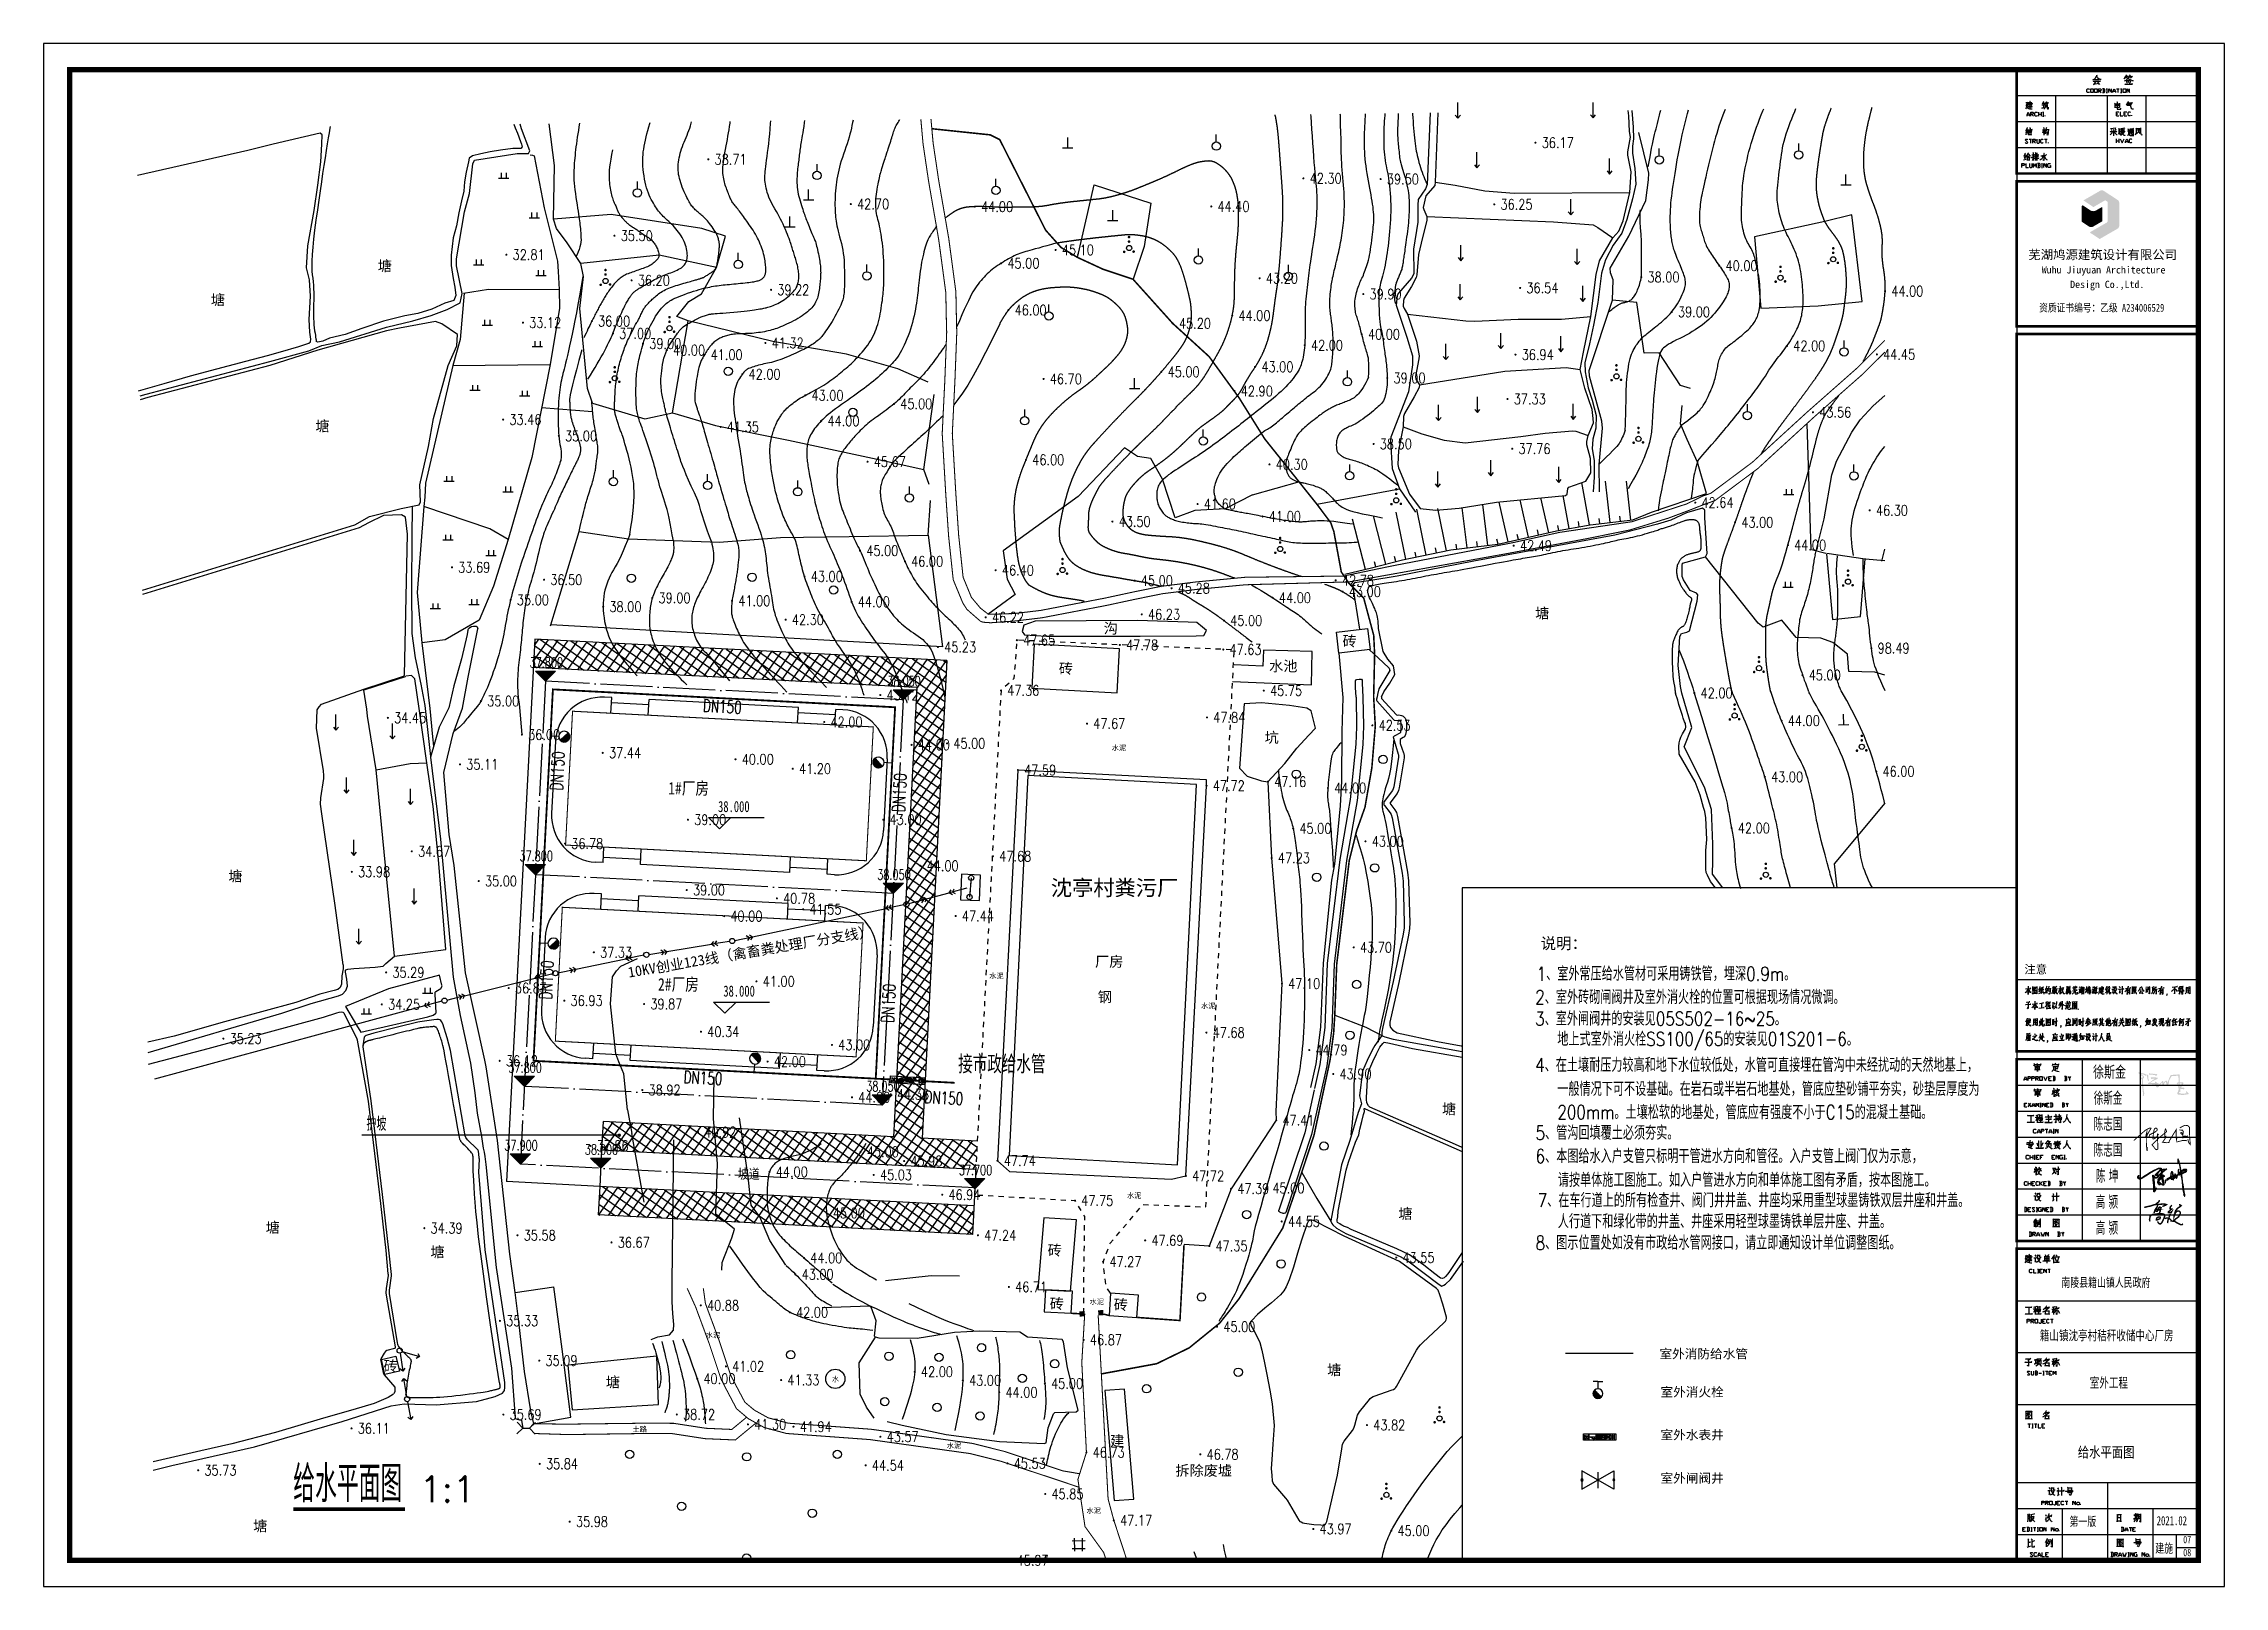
# Model space of a CAD drawing. Extents: x 39624947 to 39626627, y 3418539 to 3418836.
# Drawn here: x 39626206.9 to 39626626.9, y 3418539.2 to 3418836.2 of the extents above; entities that cross this region are included whole.
import ezdxf
from ezdxf.enums import TextEntityAlignment as Align

# ---------------------------------------------------------------- set-up
doc = ezdxf.new("R2010")
doc.units = 0
doc.header["$PDMODE"] = 99
doc.header["$PDSIZE"] = 0.2
for name, pattern in [('CENTERX2', [4, 2.5, -0.5, 0.5, -0.5]), ('DOTE', [2.42, 2, -0.2, 0.02, -0.2]), ('X3', [5, 4, -1]), ('X6', [2, 1, -1])]:
    doc.linetypes.add(name, pattern=pattern)
doc.layers.get('0').update_dxf_attribs({"linetype": 'CONTINUOUS'})
for name, color, linetype in [('-JJJ-DG', 3, 'CONTINUOUS'), ('1-新建建筑', 140, 'CONTINUOUS'), ('1-新建道路', 30, 'CONTINUOUS'), ('1-等高线', 33, 'CONTINUOUS'), ('11规划道路', 1, 'CONTINUOUS'), ('assist', 7, 'CONTINUOUS'), ('DIM_ELEV', 3, 'CONTINUOUS'), ('DIM_LEAD', 3, 'CONTINUOUS'), ('DIM_SYMB', 3, 'CONTINUOUS'), ('DLDW', 11, 'CONTINUOUS'), ('DLSS', 4, 'CONTINUOUS'), ('EQUIP_消防', 7, 'CONTINUOUS'), ('GCD', 7, 'CONTINUOUS'), ('GP', 3, 'CONTINUOUS'), ('GXYZ', 2, 'CONTINUOUS'), ('JMD', 6, 'CONTINUOUS'), ('PIPE-市政', 3, 'CONTINUOUS'), ('PIPE-给水', 3, 'CONTINUOUS'), ('PUB_DIM', 3, 'CONTINUOUS'), ('PUB_TEXT', 7, 'CONTINUOUS'), ('PUB_TITLE', 4, 'CONTINUOUS'), ('PUB_WALL', 9, 'CONTINUOUS'), ('TK', 7, 'CONTINUOUS'), ('TWT_TEXT', 7, 'CONTINUOUS'), ('VALVE_给水', 7, 'CONTINUOUS'), ('ZJ', 7, 'CONTINUOUS'), ('ZXX', 1, 'CONTINUOUS'), ('吊车', 4, 'CONTINUOUS'), ('！用地红线', 1, 'CONTINUOUS')]:
    doc.layers.add(name, color=color, linetype=linetype)
doc.layers.add('道路', color=4, linetype='CONTINUOUS', lineweight=25)
doc.styles.add('-宋体', font='', dxfattribs={"width": 0.8})
doc.styles.add('-黑体', font='simhei.ttf', dxfattribs={"width": 0.7})
doc.styles.add('_HZTXT', font='txt.shx', dxfattribs={"width": 0.8, "bigfont": 'HZTXT.shx'})
doc.styles.add('_TCH_DIM', font='SIMPLEX', dxfattribs={"bigfont": 'GBCBIG'})
doc.styles.add('_TWT_WELL', font='SIMPLEX', dxfattribs={"width": 0.8, "height": 3.5, "bigfont": 'HZTXT'})
doc.styles.add('DIM_FONT', font='SIMPLEX', dxfattribs={"width": 0.7, "bigfont": 'GBCBIG'})
doc.styles.add('HZ', font='rs.shx', dxfattribs={"width": 0.8, "bigfont": 'hztxt.shx'})
doc.styles.add('HZTXT', font='ROMANS.shx', dxfattribs={"width": 0.6, "bigfont": 'HZTXT.shx'})
doc.styles.get("Standard").update_dxf_attribs({"font": 'rs.shx', "bigfont": 'hztxt.shx'})
doc.styles.add('STJ_D', font='simhei.ttf', dxfattribs={"height": 2})
doc.styles.add('TG_LINETYPE', font='SIMPLEX', dxfattribs={"width": 0.8, "height": 3, "bigfont": 'HZTXT'})
doc.styles.add('TSSD_REIN', font='pdatxt.shx', dxfattribs={"width": 0.7, "bigfont": 'tssdchn.shx'})
doc.styles.add('图签2', font='', dxfattribs={"height": 1000})
doc.styles.add('宋体', font='')
doc.styles.add('等线体', font='simhei.ttf')
doc.styles.add('黑体', font='simhei.ttf', dxfattribs={"width": 0.8})
doc.styles.get('-宋体').set_extended_font_data('SimSun')
doc.styles.get('图签2').set_extended_font_data('SimSun')
doc.styles.get('宋体').set_extended_font_data('SimSun')
doc.linetypes.add('444', pattern='A,4.5,[145,AAA.SHX,S=1,R=0,X=0,Y=1],4.5,-0.5,[146,AAA.SHX,S=1,R=0,X=0,Y=0],-0.5', length=10)
doc.linetypes.add('TG_J', pattern='A,2,-0.5,["J",TG_LINETYPE,S=0.1,R=0,X=-0.5,Y=-0.15],0', length=2.5)

msp = doc.modelspace()

# ---------------------------------------------------------------- texts
at = {"color": 3, "style": '-黑体', "width": 0.7}
msp.add_text('07', height=1.4098, dxfattribs=at).set_placement((39626618.925, 3418547.544, -0.055))
at = {"layer": 'DIM_ELEV', "color": 7, "linetype": 'Continuous', "style": '_TCH_DIM', "width": 0.705882}
for s, p in [('37.800', (39626300.457, 3418716.119)), ('38.050', (39626369.363, 3418712.524)), ('37.800', (39626298.513, 3418678.87)), ('38.050', (39626367.42, 3418675.274)), ('37.800', (39626296.388, 3418638.125)), ('38.050', (39626365.294, 3418634.53)), ('37.900', (39626295.607, 3418623.167)), ('38.000', (39626311.086, 3418622.36)), ('37.700', (39626383.124, 3418618.403))]:
    msp.add_text(s, height=1.9338, dxfattribs=at).set_placement(p)
at = {"layer": 'DIM_LEAD', "color": 7, "linetype": 'Continuous', "style": '_TCH_DIM'}
msp.add_text('护坡', height=2.7007, dxfattribs=at).set_placement((39626269.014, 3418626.927))
at = {"layer": 'DIM_SYMB', "color": 7, "linetype": 'Continuous', "style": 'HZTXT', "width": 0.6}
msp.add_text('给水平面图', height=7, dxfattribs=at).set_placement((39626254.932, 3418555.455))
at = {"layer": 'DIM_SYMB', "color": 7, "linetype": 'Continuous'}
msp.add_text('1:1', height=5, dxfattribs=at).set_placement((39626279.272, 3418555.455))
at = {"layer": 'JMD', "linetype": 'Continuous', "style": '等线体'}
msp.add_text('砖', height=2, dxfattribs=at).set_placement((39626458.385, 3418721.245, 51.487), align=Align.MIDDLE)
for s, height, p in [('砖', 2, (39626405.125, 3418715.931)), ('沈亭村粪污厂', 3, (39626425.399, 3418673.727)), ('厂房', 2, (39626414.818, 3418659.519)), ('钢', 2, (39626412.6, 3418652.719)), ('砖', 2, (39626402.961, 3418603.95)), ('砖', 2, (39626403.366, 3418593.65, 43.487)), ('砖', 2, (39626415.693, 3418593.452, -3.622)), ('砖', 2, (39626275.064, 3418581.641, -3.622)), ('建', 2, (39626414.994, 3418567.242)), ('拆除废墟', 2, (39626435.748, 3418561.528))]:
    msp.add_text(s, height=height, dxfattribs=at).set_placement(p, align=Align.MIDDLE_RIGHT)
at = {"layer": 'JMD', "color": 7, "linetype": 'Continuous', "style": '-宋体', "width": 0.8}
msp.add_text('坡道', height=1.92, dxfattribs=at).set_placement((39626340.579, 3418617.675, 51.487))
at = {"layer": 'PUB_DIM', "color": 7, "style": 'DIM_FONT', "width": 0.705882}
for rotation, p in [(357.0132, (39626333.779, 3418707.616)), (87.0132, (39626306.824, 3418692.437)), (87.0132, (39626372.695, 3418688.24)), (87.0132, (39626304.724, 3418652.187)), (87.0132, (39626370.579, 3418647.69)), (357.0132, (39626330.048, 3418636.113)), (357.0132, (39626376.439, 3418632.269))]:
    msp.add_text('DN150', height=2.4, rotation=rotation, dxfattribs=at).set_placement(p)
at = {"layer": 'PUB_TEXT', "linetype": 'Continuous', "style": '-宋体', "width": 0.7}
for p in [(39626336.754, 3418688.296), (39626337.769, 3418652.772)]:
    msp.add_text('38.000', height=2.1266, dxfattribs=at).set_placement(p)
at = {"layer": 'PUB_TITLE', "color": 1, "style": '宋体', "width": 0.8}
msp.add_text('给水平面图', height=2, dxfattribs=at).set_placement((39626604.086, 3418564.063), align=Align.CENTER)
at = {"layer": 'TK', "color": 7, "linetype": 'Continuous', "style": '-宋体', "width": 0.8}
for s, p in [('1#厂房', (39626327.162, 3418691.679)), ('2#厂房', (39626325.192, 3418653.93))]:
    msp.add_text(s, height=2.4, dxfattribs=at).set_placement(p)
at = {"layer": 'TWT_TEXT', "style": '_TWT_WELL', "width": 0.8}
msp.add_text('接市政给水管', height=3.5, dxfattribs=at).set_placement((39626383.003, 3418637.988, 0))
at = {"layer": 'ZJ', "linetype": 'Continuous', "style": '等线体'}
for s, p in [('水泥', (39626413.965, 3418700.683)), ('水泥', (39626390.388, 3418656.776)), ('水泥', (39626431.163, 3418651.009)), ('水泥', (39626416.903, 3418614.506)), ('水泥', (39626409.698, 3418594.048)), ('水泥', (39626335.788, 3418587.623)), ('土路', (39626321.677, 3418569.511)), ('水泥', (39626382.182, 3418566.339)), ('水泥', (39626409.102, 3418553.83))]:
    msp.add_text(s, height=1, dxfattribs=at).set_placement(p, align=Align.MIDDLE)

# ---------------------------------------------------------------- blocks, each defined once
blk = doc.blocks.new('GC111')
for p, q in [((-1, 0), (1, 0)), ((0, 0), (0, 2))]:
    blk.add_line(p, q)
blk = doc.blocks.new('GC002')
at = {"const_width": 1}
blk.add_lwpolyline([(-0.5, 0), (0.5, 0)], dxfattribs=at)
blk = doc.blocks.new('GC170')
at = {"linetype": 'Continuous'}
blk.add_circle((0, 0), 0.5, dxfattribs=at)
blk = doc.blocks.new('GC013B')
at = {"linetype": 'Continuous'}
blk.add_line((0.5, 0), (4, 0), dxfattribs=at)
at = {"linetype": 'Continuous', "flags": 128}
blk.add_lwpolyline([(3.5, 0.5), (4, 0), (3.5, -0.5)], dxfattribs=at)
blk = doc.blocks.new('A$C45686405')
at = {"layer": '吊车', "const_width": 140}
for points in [[(1271, 5464), (1248, 5392), (1217, 5323), (1147, 5256), (1090, 5213), (1043, 5172), (987, 5117), (954, 5075), (870, 5045), (753, 5008), (617, 4964), (392, 4889), (131, 4844), (67, 4823), (-65, 4798), (-145, 4768), (-196, 4761)], [(359, 3409), (317, 3593), (353, 3763), (364, 3903), (464, 3997), (624, 4082), (871, 4105), (1019, 4127), (1201, 4165), (1351, 4170), (1512, 4152), (1645, 4130), (1762, 4077), (1792, 3982), (1767, 3889), (1697, 3701), (1617, 3530), (1552, 3374), (1486, 3268), (1388, 3172), (1263, 3189), (1183, 3257), (1115, 3372), (1079, 3401)], [(1130, 4959), (1059, 4834), (1019, 4781), (975, 4705), (914, 4611), (847, 4502), (802, 4385), (777, 4286), (747, 4194)], [(1354, 4859), (1302, 4778), (1262, 4759), (1212, 4743), (1167, 4673), (1229, 4629), (1096, 4587), (1240, 4574), (1071, 4535), (1166, 4481), (955, 4405), (1124, 4374)], [(811, 5027), (1218, 5054), (1603, 5087), (1873, 5065), (1949, 5029), (1829, 4961), (1651, 4888), (1545, 4867)], [(1464, 4795), (1408, 4660), (1361, 4507), (1336, 4365), (1258, 4233)], [(2484, 4961), (2388, 4894), (2330, 4829), (2307, 4755), (2301, 4651), (2361, 4599), (2415, 4577), (2541, 4638), (2415, 4577), (2285, 4481), (2236, 4414), (2143, 4349), (2146, 4267), (2282, 4248), (2368, 4284), (2452, 4354), (2452, 4354), (2406, 4259), (2327, 4168), (2303, 4090), (2263, 4011), (2211, 3851), (2166, 3731), (2103, 3558), (2070, 3376), (2064, 3300), (2055, 3249)], [(3157, 5019), (3283, 5001), (3371, 4930), (3280, 4849), (3049, 4703), (2970, 4619), (2845, 4473), (2769, 4280), (2724, 4145), (2675, 4020), (2666, 3928), (2668, 3849), (2748, 4091), (2823, 4253), (2880, 4343), (2981, 4403), (3137, 4419), (3199, 4377), (3256, 4327), (3277, 4261), (3277, 4155), (3216, 4057), (3162, 3938), (3108, 3851), (2912, 3706), (2828, 3663), (2735, 3564), (2711, 3518), (2543, 3444), (2729, 3440), (2814, 3376), (2915, 3306), (3046, 3236), (3154, 3183), (3216, 3149), (3331, 3098), (3463, 3110), (3503, 3163), (3525, 3191)], [(967, 3586), (1009, 3728), (1069, 3792), (1214, 3838), (1337, 3842), (1360, 3770), (1323, 3678), (1257, 3648), (1034, 3555), (917, 3535)], [(2102, 3747), (1935, 3736), (1780, 3686)], [(2173, 3749), (2342, 3568), (2448, 3478)]]:
    blk.add_lwpolyline(points, dxfattribs=at)
blk = doc.blocks.new('A$C761150EF')
at = {"layer": '吊车'}
blk.add_blockref('A$C45686405', (-3606, 4540), dxfattribs=at)
blk = doc.blocks.new('A$C79942E48')
for points in [[(8, 286, 23, 25, 0), (320, 565, 25, 25, 0), (422, 621, 25, 25, 0), (469, 630, 25, 25, 0), (481, 624, 25, 25, 0), (381, 453, 25, 25, 0), (363, 407, 25, 25, 0), (336, 392, 25, 25, 0)], [(336, 392, 21, 23, 0), (344, 445, 23, 23, 0), (367, 529, 23, 23, 0), (367, 529, 23, 23, 0), (356, 131, 23, 23, 0), (364, 47, 23, 23, 0), (366, 21, 23, 23, 0), (375, 17, 23, 23, 0), (378, 67, 23, 23, 0), (378, 67, 23, 23, 0)], [(416, 357, 21, 25, 0), (442, 445, 25, 25, 0), (538, 493, 25, 25, 0), (596, 522, 25, 25, 0), (638, 559, 25, 25, 0), (648, 573, 25, 25, 0), (651, 578, 25, 25, 0), (649, 585, 25, 25, 0), (645, 606, 25, 25, 0), (634, 620, 25, 25, 0), (619, 625, 25, 25, 0), (596, 623, 25, 25, 0), (578, 613, 25, 25, 0), (567, 586, 25, 25, 0), (557, 552, 25, 25, 0), (550, 505, 25, 25, 0), (544, 467, 25, 25, 0), (535, 384, 25, 25, 0), (531, 345, 25, 25, 0), (539, 328, 25, 25, 0), (555, 329, 25, 25, 0), (587, 346, 25, 25, 0), (622, 378, 25, 25, 0), (667, 433, 25, 25, 0), (679, 456, 25, 25, 0), (661, 468, 25, 25, 0), (652, 449, 25, 25, 0), (665, 150, 25, 25, 0), (669, 62, 25, 25, 0), (639, 37, 25, 25, 0), (604, 48, 25, 25, 0), (506, 173, 25, 25, 0), (700, 362, 25, 25, 0), (874, 507, 25, 25, 0), (901, 530, 25, 25, 0), (892, 576, 25, 25, 0), (872, 602, 25, 25, 0), (852, 532, 25, 25, 0), (856, 413, 25, 25, 0), (857, 395, 25, 25, 0), (885, 403, 25, 25, 0), (891, 381, 25, 25, 0), (794, 241, 25, 25, 0), (855, 233, 25, 25, 0), (904, 228, 25, 25, 0), (968, 232, 25, 25, 0), (982, 281, 25, 25, 0), (1165, 584, 25, 25, 0), (1170, 291, 25, 25, 0), (1185, 348, 25, 25, 0), (1188, 354, 25, 25, 0)], [(378, 67, 23, 16, 0), (385, 111, 3.2, 3.2, 0)], [(1191, 249, 21, 23, 0), (1323, 285, 25, 25, 0), (1415, 291, 25, 25, 0), (1463, 281, 25, 25, 0)]]:
    blk.add_lwpolyline(points, format="xyseb")
at = {"const_width": 25}
for points in [[(1266, 633), (1372, 690), (1423, 703), (1479, 695), (1526, 656), (1534, 409), (1550, 179), (1508, 230), (1481, 324)], [(1250, 577), (1340, 570), (1363, 521), (1347, 448), (1313, 461), (1287, 496), (1319, 508), (1349, 457), (1349, 360), (1306, 374), (1386, 406), (1437, 408), (1472, 376), (1481, 413), (1488, 411)]]:
    blk.add_lwpolyline(points, dxfattribs=at)
blk = doc.blocks.new('A$C1B877148')
h = blk.add_hatch(color=7)
h.dxf.hatch_style = 1
h.paths.add_polyline_path([(480, 934), (342, 841), (219, 757), (135, 705), (84, 685), (46, 689), (28, 721, -0.330201), (35, 804), (31, 808), (26, 808), (15, 802), (5, 792), (0, 762), (0, 722), (12, 692), (27, 668), (62, 662), (107, 668), (155, 690), (225, 736), (311, 791), (401, 858), (504, 922), (618, 981), (705, 1025), (758, 1045), (788, 1055), (821, 1067), (852, 1067), (868, 1067), (874, 1059), (869, 1037), (848, 1017), (826, 987), (783, 938), (741, 909), (691, 857), (670, 839), (664, 817), (674, 810), (692, 797), (708, 797), (735, 796), (743, 789), (753, 778), (754, 759), (749, 747), (730, 728), (710, 720), (687, 718), (671, 726), (659, 741), (638, 766), (607, 790), (591, 801), (579, 809), (570, 809), (568, 798), (571, 775), (590, 688), (590, 651), (600, 498), (607, 452), (611, 362), (613, 184), (612, 173), (617, 170), (630, 168), (635, 173), (645, 182), (659, 213), (687, 272), (702, 318), (690, 323), (672, 278), (640, 218), (633, 217), (636, 242), (633, 335), (628, 473), (619, 514), (616, 633), (612, 688), (594, 757), (595, 765), (615, 744), (644, 719), (673, 699), (705, 696), (739, 708), (756, 721), (772, 749), (773, 780), (755, 801), (740, 812), (712, 816), (704, 820), (689, 827), (703, 839), (736, 869), (797, 924), (869, 997), (888, 1033), (893, 1049), (899, 1068), (892, 1079), (881, 1087), (851, 1089), (797, 1086), (733, 1063), (619, 1012)])
h.paths.add_polyline_path([(820, 615), (846, 635), (885, 663), (930, 702), (951, 583), (969, 503), (972, 475), (976, 447), (961, 444), (947, 450), (926, 471), (880, 497), (848, 528), (809, 566), (786, 587), (775, 584), (770, 567), (770, 527), (779, 498), (793, 467), (811, 447), (841, 447), (852, 451), (849, 462), (829, 462), (816, 470), (800, 488), (793, 511), (785, 551), (782, 564), (789, 562), (823, 527), (893, 464), (927, 436), (956, 427), (982, 424), (989, 430), (994, 442), (991, 467), (956, 669), (947, 718), (954, 725), (973, 740), (1003, 768), (1008, 786), (1005, 792), (998, 797), (988, 801), (966, 806), (970, 810), (967, 816), (959, 821), (950, 823), (937, 812), (926, 797), (920, 759), (920, 718), (868, 676), (823, 641), (815, 640), (815, 646), (823, 661), (839, 687), (866, 754), (888, 797), (921, 874), (932, 898), (940, 916), (963, 935), (1034, 992), (1068, 1022), (1102, 1047), (1107, 1053), (1104, 1061), (1096, 1064), (1062, 1051), (1032, 1042), (999, 1040), (961, 1040), (956, 1032), (971, 1029), (1007, 1029), (1050, 1035), (1001, 994), (943, 948), (941, 968), (932, 1006), (919, 1019), (937, 1022), (927, 1039), (903, 1037), (894, 1036), (892, 1029), (900, 1018), (916, 996), (925, 942), (920, 925), (872, 880), (846, 856), (828, 841), (806, 831), (789, 823), (772, 821), (760, 825), (757, 823), (745, 809), (758, 805), (789, 804), (807, 808), (825, 816), (854, 837), (877, 858), (899, 882), (904, 880), (886, 842), (850, 763), (825, 709), (779, 631), (774, 617), (777, 610), (784, 606), (789, 605), (795, 604)])
h.paths.add_polyline_path([(941, 737), (939, 787), (948, 787), (970, 787), (989, 785), (980, 771), (958, 753)], flags=16)
h.paths.add_polyline_path([(1073, 590), (1071, 605), (1073, 618), (1066, 622), (1058, 622), (1053, 615), (1052, 598), (1051, 573), (1048, 551), (1044, 549), (1044, 542), (1046, 539), (1042, 522), (1049, 514), (1055, 511), (1061, 513), (1063, 520)], flags=17)
h.paths.add_polyline_path([(1156, 684), (1122, 667), (1101, 641), (1111, 624), (1263, 723), (1270, 682), (1279, 660), (1292, 656), (1314, 656), (1330, 661), (1344, 664), (1348, 646), (1354, 639), (1358, 638), (1363, 641), (1370, 646), (1374, 657), (1371, 685), (1411, 703), (1433, 727), (1452, 755), (1467, 705), (1478, 689), (1489, 692), (1499, 708), (1505, 737), (1513, 764), (1538, 812), (1558, 842), (1571, 833), (1579, 822), (1602, 824), (1627, 836), (1651, 843), (1658, 846), (1668, 776), (1683, 683), (1733, 262), (1768, 93), (1757, 69), (1774, 32), (1788, 0), (1806, 9), (1807, 26), (1799, 50), (1799, 64), (1795, 98), (1790, 114), (1790, 126), (1779, 137), (1779, 185), (1758, 274), (1749, 353), (1738, 449), (1719, 564), (1702, 730), (1689, 790), (1679, 859), (1795, 920), (1824, 930), (1869, 968), (1879, 1001), (1863, 1027), (1830, 1034), (1794, 1034), (1764, 1027), (1730, 1007), (1687, 982), (1663, 964), (1642, 1103), (1617, 1219), (1589, 1334), (1566, 1407), (1551, 1426), (1535, 1427), (1535, 1414), (1532, 1326), (1538, 1269), (1551, 1269), (1548, 1381), (1555, 1381), (1570, 1326), (1610, 1143), (1641, 956), (1635, 945), (1596, 912), (1578, 900), (1578, 927), (1567, 960), (1568, 1031), (1552, 1025), (1551, 981), (1551, 952), (1551, 917), (1562, 878), (1530, 840), (1514, 812), (1500, 780), (1489, 748), (1486, 734), (1480, 739), (1471, 768), (1471, 786), (1475, 810), (1460, 828), (1440, 859), (1427, 861), (1418, 854), (1418, 847), (1431, 844), (1437, 825), (1412, 820), (1379, 807), (1362, 803), (1357, 850), (1349, 902), (1337, 924), (1320, 939), (1295, 939), (1278, 909), (1261, 847), (1261, 817), (1256, 787), (1260, 747), (1250, 738)])
h.paths.add_polyline_path([(1289, 695), (1292, 718), (1292, 742), (1345, 767), (1345, 687), (1330, 678), (1314, 674), (1296, 681)], flags=16)
h.paths.add_polyline_path([(1278, 836), (1278, 876), (1298, 914), (1314, 924), (1324, 908), (1324, 896), (1336, 880), (1336, 836), (1344, 790), (1284, 762)], flags=16)
h.paths.add_polyline_path([(1373, 711), (1370, 735), (1366, 775), (1370, 780), (1390, 789), (1413, 798), (1426, 804), (1438, 806), (1444, 799), (1449, 787), (1445, 779), (1439, 769), (1432, 758), (1426, 749), (1419, 740), (1410, 728), (1390, 720), (1384, 713)], flags=16)
h.paths.add_polyline_path([(1586, 875), (1600, 884), (1623, 909), (1646, 929), (1656, 871), (1618, 850)], flags=16)
h.paths.add_polyline_path([(1678, 883), (1664, 940), (1704, 964), (1732, 985), (1763, 999), (1787, 1009), (1804, 1012), (1826, 1012), (1841, 1010), (1849, 1009), (1856, 998), (1853, 982), (1840, 971), (1817, 954), (1793, 939), (1771, 929), (1717, 905), (1695, 891)], flags=16)
at = {"color": 7}
blk.add_lwpolyline([(36, 805, 0.310095), (26, 726), (46, 689), (84, 685), (135, 705), (219, 757), (342, 841), (480, 934), (619, 1012), (733, 1063), (797, 1086), (851, 1089), (881, 1087), (892, 1079), (899, 1068), (893, 1049), (888, 1033), (869, 997), (797, 924), (736, 869), (703, 839), (689, 827), (704, 820), (712, 816), (740, 812), (755, 801), (773, 780), (772, 749), (756, 721), (739, 708), (705, 696), (673, 699), (644, 719), (615, 744), (595, 765), (594, 757), (612, 688), (616, 633), (619, 514), (628, 473), (633, 335), (636, 242), (633, 217), (640, 218), (672, 278), (690, 323), (702, 318), (687, 272), (659, 213), (645, 182), (635, 173), (630, 168), (617, 170), (612, 173), (613, 184), (611, 362), (607, 452), (600, 498), (590, 651), (590, 688), (571, 775), (568, 798), (570, 809), (579, 809), (591, 801), (607, 790), (638, 766), (659, 741), (671, 726), (687, 718), (710, 720), (730, 728), (749, 747), (754, 759), (753, 778), (743, 789), (735, 796), (708, 797), (692, 797), (674, 810), (664, 817), (670, 839), (691, 857), (741, 909), (783, 938), (826, 987), (848, 1017), (869, 1037), (874, 1059), (868, 1067), (852, 1067), (821, 1067), (788, 1055), (758, 1045), (705, 1025), (618, 981), (504, 922), (401, 858), (311, 791), (225, 736), (155, 690), (107, 668), (62, 662), (27, 668), (12, 692), (0, 722), (0, 762), (5, 792), (15, 802), (26, 808), (31, 808), (35, 804)], format="xyb", dxfattribs=at)
for points in [[(760, 825), (772, 821), (789, 823), (806, 831), (828, 841), (846, 856), (872, 880), (920, 925), (925, 942), (916, 996), (900, 1018), (892, 1029), (894, 1036), (903, 1037), (927, 1039), (937, 1022), (919, 1019), (932, 1006), (941, 968), (943, 948), (1001, 994), (1050, 1035), (1007, 1029), (971, 1029), (956, 1032), (961, 1040), (999, 1040), (1032, 1042), (1062, 1051), (1096, 1064), (1104, 1061), (1107, 1053), (1102, 1047), (1068, 1022), (1034, 992), (963, 935), (940, 916), (932, 898), (921, 874), (888, 797), (866, 754), (839, 687), (823, 661), (815, 646), (815, 640), (823, 641), (868, 676), (920, 718), (920, 759), (926, 797), (937, 812), (950, 823), (959, 821), (967, 816), (970, 810), (966, 806), (988, 801), (998, 797), (1005, 792), (1008, 786), (1003, 768), (973, 740), (954, 725), (947, 718), (956, 669), (991, 467), (994, 442), (989, 430), (982, 424), (956, 427), (927, 436), (893, 464), (823, 527), (789, 562), (782, 564), (785, 551), (793, 511), (800, 488), (816, 470), (829, 462), (849, 462), (852, 451), (841, 447), (811, 447), (793, 467), (779, 498), (770, 527), (770, 567), (775, 584), (786, 587), (809, 566), (848, 528), (880, 497), (926, 471), (947, 450), (961, 444), (972, 446), (974, 456), (972, 475), (969, 503), (951, 583), (930, 702), (885, 663), (846, 635), (820, 615), (795, 604), (789, 605), (784, 606), (777, 610), (774, 617), (779, 631), (825, 709), (850, 763), (886, 842), (904, 880), (899, 882), (877, 858), (854, 837), (825, 816), (807, 808), (789, 804), (758, 805), (745, 809), (757, 823), (760, 825)], [(1112, 624), (1263, 723), (1270, 682), (1279, 660), (1292, 656), (1314, 656), (1330, 661), (1344, 664), (1348, 646), (1354, 639), (1358, 638), (1363, 641), (1370, 646), (1374, 657), (1371, 685), (1411, 703), (1433, 727), (1452, 755), (1467, 705), (1478, 689), (1489, 692), (1499, 708), (1505, 737), (1513, 764), (1538, 812), (1558, 842), (1571, 833), (1579, 822), (1602, 824), (1627, 836), (1651, 843), (1658, 846), (1668, 776), (1683, 683), (1733, 262), (1768, 93), (1757, 69), (1774, 32), (1788, 0), (1806, 9), (1807, 26), (1799, 50), (1799, 64), (1795, 98), (1790, 114), (1790, 126), (1779, 137), (1779, 185), (1758, 274), (1749, 353), (1738, 449), (1719, 564), (1702, 730), (1689, 790), (1679, 859), (1795, 920), (1824, 930), (1869, 968), (1879, 1001), (1863, 1027), (1830, 1034), (1794, 1034), (1764, 1027), (1730, 1007), (1687, 982), (1663, 964), (1642, 1103), (1617, 1219), (1589, 1334), (1566, 1407), (1551, 1426), (1535, 1427), (1535, 1414), (1532, 1326), (1538, 1269), (1551, 1269), (1548, 1381), (1555, 1381), (1570, 1326), (1610, 1143), (1641, 956), (1635, 945), (1596, 912), (1578, 900), (1578, 927), (1567, 960), (1568, 1031), (1552, 1025), (1551, 981), (1551, 952), (1551, 917), (1562, 878), (1530, 840), (1514, 812), (1500, 780), (1489, 748), (1486, 734), (1480, 739), (1471, 768), (1471, 786), (1475, 810), (1460, 828), (1440, 859), (1427, 861), (1418, 854), (1418, 847), (1426, 845), (1432, 840), (1435, 830), (1435, 825), (1412, 820), (1379, 807), (1362, 803), (1357, 850), (1349, 902), (1337, 924), (1320, 939), (1295, 939), (1278, 909), (1261, 847), (1261, 817), (1256, 787), (1260, 747), (1250, 738), (1156, 684), (1122, 667), (1101, 641), (1111, 624)], [(1284, 760), (1278, 836), (1278, 876), (1298, 914), (1314, 924), (1324, 908), (1324, 896), (1336, 880), (1336, 836), (1344, 790), (1284, 762)], [(1586, 875), (1618, 850), (1656, 871), (1646, 929), (1623, 909), (1600, 884), (1586, 875)], [(1664, 940), (1704, 964), (1732, 985), (1763, 999), (1787, 1009), (1804, 1012), (1826, 1012), (1841, 1010), (1849, 1009), (1856, 998), (1853, 982), (1840, 971), (1817, 954), (1793, 939), (1771, 929), (1717, 905), (1695, 891), (1678, 883), (1664, 940)], [(939, 787), (941, 737), (958, 753), (980, 771), (987, 782), (984, 786), (970, 787), (948, 787), (939, 787)], [(1292, 742), (1345, 767), (1345, 687), (1330, 678), (1314, 674), (1296, 681), (1289, 695), (1292, 718), (1292, 743)], [(1366, 775), (1370, 735), (1373, 711), (1384, 713), (1390, 720), (1410, 728), (1419, 740), (1426, 749), (1432, 758), (1439, 769), (1445, 779), (1449, 787), (1444, 799), (1438, 806), (1426, 804), (1413, 798), (1390, 789), (1370, 780), (1366, 775)]]:
    blk.add_lwpolyline(points, dxfattribs=at)
blk.add_lwpolyline([(1042, 522), (1049, 514), (1055, 511), (1061, 513), (1063, 520), (1073, 590), (1071, 605), (1073, 618), (1066, 622), (1058, 622), (1053, 615), (1052, 598), (1051, 573), (1048, 551), (1044, 549), (1044, 542), (1046, 539)], close=True, dxfattribs=at)
blk = doc.blocks.new('WQEQWEDASDSA')
at = {"linetype": 'CENTERX2'}
h = blk.add_hatch(color=256, dxfattribs=at)
h.dxf.hatch_style = 1
h.paths.add_polyline_path([(3239, -19520), (3240, -19519), (3241, -19518), (3243, -19518), (3244, -19518), (3246, -19519), (3247, -19519), (3249, -19518), (3250, -19518), (3251, -19518), (3253, -19518), (3255, -19517), (3256, -19517), (3257, -19517), (3258, -19517), (3259, -19517), (3260, -19517), (3261, -19517), (3262, -19517), (3263, -19516), (3264, -19516), (3264, -19517), (3264, -19517), (3265, -19518), (3266, -19518), (3267, -19518), (3267, -19518), (3268, -19518), (3269, -19518), (3269, -19518), (3270, -19518), (3271, -19518), (3271, -19518), (3272, -19518), (3272, -19518), (3273, -19519), (3273, -19519), (3274, -19519), (3275, -19519), (3276, -19519), (3277, -19519), (3278, -19519), (3278, -19519), (3278, -19520), (3279, -19520), (3280, -19520), (3280, -19521), (3281, -19522), (3281, -19522), (3282, -19523), (3282, -19524), (3281, -19525), (3278, -19528), (3276, -19530), (3275, -19533), (3273, -19536), (3272, -19538), (3271, -19540), (3270, -19542), (3268, -19544), (3267, -19547), (3265, -19550), (3265, -19551), (3265, -19553), (3264, -19554), (3263, -19555), (3263, -19556), (3262, -19557), (3262, -19558), (3262, -19559), (3261, -19560), (3260, -19561), (3259, -19562), (3259, -19563), (3258, -19563), (3258, -19564), (3257, -19566), (3256, -19567), (3256, -19568), (3255, -19569), (3255, -19570), (3255, -19570), (3254, -19571), (3254, -19572), (3254, -19573), (3254, -19573), (3253, -19574), (3253, -19574), (3252, -19575), (3252, -19576), (3251, -19577), (3251, -19577), (3250, -19578), (3250, -19579), (3250, -19580), (3249, -19581), (3249, -19581), (3248, -19581), (3248, -19582), (3248, -19583), (3248, -19583), (3247, -19584), (3247, -19584), (3247, -19585), (3247, -19586), (3246, -19586), (3246, -19587), (3246, -19588), (3246, -19588), (3246, -19589), (3246, -19589), (3245, -19590), (3245, -19590), (3244, -19591), (3244, -19591), (3243, -19591), (3242, -19591), (3242, -19592), (3241, -19592), (3241, -19593), (3241, -19593), (3240, -19593), (3240, -19593), (3239, -19593), (3239, -19593), (3239, -19592), (3239, -19591), (3240, -19590), (3240, -19589), (3240, -19588), (3239, -19587), (3239, -19586), (3238, -19585), (3238, -19585), (3238, -19583), (3238, -19581), (3238, -19580), (3238, -19579), (3238, -19577), (3238, -19576), (3238, -19574), (3237, -19573), (3238, -19572), (3238, -19572), (3238, -19571), (3238, -19569), (3237, -19568), (3238, -19567), (3238, -19565), (3238, -19565), (3238, -19563), (3238, -19562), (3237, -19561), (3238, -19560), (3238, -19559), (3239, -19558), (3238, -19557), (3238, -19556), (3238, -19555), (3239, -19554), (3238, -19553), (3238, -19552), (3238, -19551), (3238, -19550), (3238, -19549), (3238, -19548), (3238, -19547), (3238, -19546), (3238, -19545), (3238, -19543), (3239, -19542), (3239, -19540), (3238, -19539), (3238, -19537), (3238, -19536), (3238, -19534), (3238, -19533), (3238, -19532), (3238, -19531), (3238, -19529), (3238, -19529), (3238, -19527), (3238, -19526), (3238, -19525), (3239, -19524), (3239, -19523), (3239, -19522), (3238, -19522), (3238, -19521), (3238, -19521)], flags=16)
h.paths.add_polyline_path([(3213, -19522), (3212, -19522), (3212, -19522), (3211, -19523), (3211, -19523), (3210, -19523), (3210, -19523), (3210, -19523), (3209, -19523), (3209, -19524), (3209, -19524), (3209, -19525), (3209, -19526), (3209, -19526), (3209, -19527), (3210, -19528), (3210, -19528), (3210, -19529), (3211, -19530), (3211, -19531), (3211, -19532), (3212, -19532), (3212, -19533), (3212, -19534), (3212, -19534), (3212, -19535), (3212, -19536), (3212, -19536), (3213, -19538), (3213, -19538), (3213, -19539), (3213, -19540), (3213, -19541), (3213, -19542), (3214, -19542), (3214, -19543), (3214, -19544), (3215, -19545), (3215, -19546), (3215, -19547), (3215, -19548), (3215, -19548), (3216, -19549), (3216, -19550), (3216, -19551), (3216, -19552), (3217, -19553), (3217, -19553), (3217, -19554), (3217, -19555), (3217, -19556), (3218, -19556), (3218, -19557), (3218, -19557), (3219, -19558), (3219, -19558), (3219, -19559), (3220, -19559), (3220, -19559), (3220, -19558), (3221, -19558), (3221, -19557), (3221, -19556), (3222, -19555), (3222, -19554), (3222, -19553), (3223, -19553), (3223, -19552), (3223, -19551), (3223, -19550), (3223, -19550), (3223, -19549), (3223, -19548), (3223, -19547), (3223, -19546), (3223, -19545), (3223, -19545), (3223, -19544), (3223, -19543), (3223, -19542), (3223, -19541), (3223, -19540), (3223, -19539), (3223, -19538), (3223, -19537), (3223, -19536), (3223, -19535), (3223, -19534), (3223, -19533), (3222, -19532), (3222, -19531), (3222, -19530), (3222, -19529), (3222, -19528), (3222, -19527), (3222, -19526), (3222, -19525), (3222, -19524), (3222, -19523), (3221, -19522), (3221, -19521), (3220, -19520), (3219, -19519), (3219, -19519), (3219, -19518), (3218, -19518), (3217, -19518), (3216, -19518), (3215, -19518), (3215, -19519), (3214, -19519), (3214, -19520), (3213, -19520), (3213, -19521)], flags=16)
h.paths.add_polyline_path([(2684, -19415), (2683, -19408), (2686, -19403), (2690, -19400), (2698, -19399), (2704, -19399), (2712, -19399), (2718, -19400), (2727, -19399), (2738, -19400), (2747, -19401), (2755, -19402), (2764, -19402), (2775, -19403), (2785, -19404), (2798, -19405), (2799, -19406), (2807, -19407), (2813, -19410), (2815, -19415), (2815, -19420), (2814, -19425), (2810, -19427), (2808, -19429), (2807, -19432), (2804, -19434), (2801, -19436), (2796, -19437), (2793, -19437), (2790, -19438), (2786, -19439), (2782, -19442), (2773, -19447), (2766, -19450), (2757, -19455), (2751, -19458), (2744, -19461), (2739, -19464), (2733, -19467), (2726, -19470), (2720, -19473), (2716, -19477), (2709, -19480), (2705, -19484), (2699, -19488), (2694, -19490), (2689, -19495), (2685, -19498), (2680, -19501), (2676, -19503), (2674, -19505), (2674, -19507), (2677, -19509), (2683, -19507), (2689, -19507), (2692, -19508), (2695, -19508), (2701, -19508), (2709, -19508), (2715, -19509), (2724, -19509), (2733, -19509), (2738, -19510), (2745, -19512), (2751, -19512), (2756, -19512), (2762, -19512), (2765, -19512), (2767, -19511), (2767, -19509), (2766, -19505), (2766, -19501), (2766, -19497), (2766, -19494), (2769, -19490), (2771, -19487), (2775, -19486), (2779, -19486), (2784, -19488), (2788, -19490), (2790, -19494), (2792, -19497), (2795, -19499), (2800, -19504), (2805, -19508), (2807, -19509), (2811, -19511), (2813, -19513), (2817, -19515), (2822, -19516), (2827, -19516), (2830, -19516), (2834, -19518), (2835, -19521), (2837, -19524), (2837, -19528), (2836, -19530), (2836, -19533), (2833, -19535), (2830, -19536), (2830, -19536), (2829, -19537), (2829, -19539), (2828, -19540), (2827, -19540), (2826, -19541), (2824, -19541), (2821, -19541), (2818, -19540), (2815, -19539), (2813, -19539), (2812, -19538), (2810, -19538), (2808, -19537), (2806, -19537), (2805, -19537), (2803, -19537), (2802, -19537), (2800, -19537), (2799, -19537), (2798, -19537), (2797, -19538), (2797, -19539), (2798, -19541), (2798, -19542), (2798, -19544), (2798, -19545), (2798, -19546), (2798, -19547), (2799, -19549), (2799, -19549), (2800, -19551), (2801, -19553), (2801, -19554), (2802, -19557), (2803, -19558), (2802, -19560), (2803, -19562), (2803, -19563), (2803, -19564), (2804, -19566), (2804, -19567), (2805, -19567), (2807, -19568), (2807, -19569), (2809, -19569), (2810, -19570), (2811, -19570), (2812, -19569), (2813, -19568), (2815, -19567), (2816, -19566), (2817, -19564), (2819, -19563), (2820, -19561), (2821, -19560), (2822, -19558), (2823, -19557), (2825, -19557), (2826, -19556), (2826, -19555), (2827, -19554), (2827, -19553), (2828, -19551), (2830, -19550), (2832, -19549), (2834, -19548), (2836, -19547), (2837, -19546), (2839, -19545), (2840, -19543), (2841, -19542), (2842, -19540), (2844, -19539), (2844, -19538), (2847, -19535), (2849, -19533), (2850, -19531), (2852, -19529), (2852, -19527), (2855, -19525), (2856, -19523), (2858, -19522), (2859, -19521), (2860, -19520), (2861, -19517), (2862, -19515), (2863, -19514), (2864, -19513), (2865, -19512), (2867, -19511), (2868, -19510), (2872, -19507), (2873, -19505), (2874, -19503), (2876, -19501), (2878, -19500), (2879, -19499), (2881, -19496), (2884, -19494), (2886, -19492), (2887, -19491), (2888, -19489), (2892, -19487), (2893, -19484), (2895, -19483), (2897, -19480), (2898, -19477), (2898, -19476), (2900, -19475), (2902, -19473), (2904, -19472), (2905, -19471), (2908, -19471), (2911, -19471), (2913, -19471), (2914, -19472), (2915, -19473), (2917, -19475), (2919, -19477), (2921, -19478), (2921, -19480), (2922, -19481), (2923, -19484), (2923, -19486), (2923, -19488), (2922, -19490), (2922, -19492), (2923, -19494), (2923, -19496), (2924, -19498), (2924, -19500), (2924, -19501), (2924, -19503), (2924, -19504), (2925, -19506), (2925, -19507), (2924, -19509), (2925, -19510), (2925, -19512), (2926, -19512), (2927, -19512), (2928, -19511), (2929, -19509), (2930, -19506), (2932, -19503), (2932, -19501), (2933, -19498), (2935, -19496), (2936, -19495), (2938, -19494), (2941, -19491), (2944, -19486), (2946, -19484), (2949, -19481), (2950, -19478), (2953, -19477), (2955, -19475), (2960, -19473), (2963, -19471), (2966, -19470), (2968, -19467), (2970, -19466), (2973, -19466), (2974, -19464), (2976, -19463), (2983, -19462), (2989, -19465), (2991, -19466), (2991, -19469), (2993, -19472), (2995, -19475), (2997, -19477), (2997, -19480), (2998, -19483), (2999, -19485), (2999, -19489), (3000, -19491), (3002, -19496), (3002, -19499), (3002, -19501), (3002, -19504), (3002, -19506), (3003, -19508), (3004, -19505), (3006, -19502), (3007, -19498), (3007, -19494), (3009, -19492), (3010, -19487), (3011, -19484), (3013, -19481), (3017, -19472), (3020, -19464), (3021, -19459), (3021, -19454), (3024, -19450), (3028, -19444), (3030, -19440), (3032, -19433), (3035, -19426), (3038, -19420), (3041, -19413), (3044, -19408), (3048, -19400), (3050, -19395), (3052, -19391), (3055, -19380), (3056, -19376), (3058, -19371), (3063, -19366), (3066, -19363), (3066, -19358), (3077, -19355), (3080, -19355), (3089, -19353), (3096, -19353), (3105, -19353), (3120, -19350), (3128, -19350), (3136, -19350), (3142, -19350), (3149, -19350), (3160, -19350), (3163, -19350), (3170, -19349), (3175, -19348), (3180, -19348), (3184, -19347), (3191, -19347), (3196, -19347), (3199, -19347), (3203, -19345), (3209, -19346), (3214, -19345), (3219, -19345), (3223, -19345), (3227, -19345), (3231, -19345), (3233, -19347), (3235, -19348), (3236, -19350), (3237, -19352), (3239, -19356), (3239, -19360), (3239, -19362), (3239, -19366), (3238, -19368), (3237, -19371), (3237, -19373), (3237, -19376), (3237, -19378), (3237, -19382), (3237, -19385), (3237, -19388), (3237, -19390), (3237, -19398), (3237, -19402), (3237, -19407), (3237, -19415), (3239, -19424), (3239, -19429), (3238, -19435), (3238, -19439), (3238, -19441), (3238, -19446), (3238, -19449), (3238, -19453), (3238, -19455), (3238, -19457), (3238, -19460), (3238, -19462), (3238, -19466), (3238, -19470), (3238, -19472), (3238, -19476), (3239, -19478), (3239, -19481), (3239, -19482), (3239, -19485), (3239, -19487), (3239, -19489), (3239, -19490), (3240, -19492), (3241, -19493), (3242, -19495), (3244, -19495), (3245, -19495), (3248, -19495), (3249, -19495), (3253, -19494), (3255, -19494), (3257, -19495), (3259, -19495), (3261, -19495), (3264, -19495), (3271, -19495), (3275, -19497), (3279, -19497), (3282, -19497), (3285, -19497), (3290, -19497), (3293, -19498), (3298, -19498), (3301, -19499), (3303, -19500), (3306, -19501), (3307, -19502), (3308, -19504), (3309, -19506), (3310, -19507), (3310, -19509), (3311, -19510), (3311, -19511), (3313, -19515), (3312, -19517), (3312, -19519), (3312, -19520), (3312, -19521), (3310, -19523), (3309, -19525), (3308, -19527), (3307, -19529), (3306, -19531), (3304, -19532), (3303, -19534), (3301, -19536), (3300, -19538), (3300, -19540), (3298, -19542), (3297, -19546), (3297, -19548), (3295, -19549), (3293, -19551), (3291, -19552), (3290, -19554), (3289, -19557), (3288, -19558), (3286, -19561), (3285, -19563), (3284, -19565), (3282, -19567), (3279, -19571), (3278, -19573), (3276, -19576), (3275, -19578), (3273, -19581), (3272, -19583), (3271, -19585), (3270, -19588), (3268, -19590), (3267, -19591), (3267, -19592), (3267, -19593), (3266, -19594), (3266, -19595), (3268, -19596), (3270, -19597), (3272, -19598), (3275, -19598), (3279, -19599), (3282, -19599), (3286, -19600), (3288, -19599), (3292, -19600), (3295, -19600), (3297, -19601), (3301, -19601), (3304, -19600), (3307, -19600), (3310, -19600), (3314, -19600), (3317, -19599), (3320, -19601), (3323, -19603), (3324, -19605), (3326, -19607), (3327, -19609), (3328, -19611), (3328, -19612), (3328, -19613), (3328, -19615), (3328, -19619), (3328, -19622), (3327, -19624), (3326, -19625), (3324, -19626), (3323, -19627), (3323, -19629), (3322, -19630), (3320, -19630), (3318, -19632), (3314, -19632), (3313, -19632), (3310, -19631), (3307, -19631), (3305, -19630), (3303, -19630), (3301, -19628), (3298, -19627), (3294, -19625), (3292, -19624), (3289, -19624), (3288, -19624), (3284, -19625), (3281, -19625), (3279, -19624), (3277, -19624), (3276, -19623), (3274, -19623), (3272, -19622), (3270, -19622), (3268, -19622), (3267, -19622), (3264, -19622), (3262, -19621), (3261, -19621), (3259, -19622), (3258, -19622), (3257, -19622), (3255, -19622), (3254, -19622), (3252, -19622), (3251, -19624), (3251, -19625), (3250, -19627), (3250, -19628), (3249, -19630), (3249, -19634), (3249, -19636), (3249, -19640), (3249, -19644), (3250, -19646), (3252, -19650), (3252, -19653), (3252, -19657), (3252, -19659), (3253, -19663), (3253, -19665), (3254, -19668), (3254, -19670), (3254, -19671), (3254, -19674), (3253, -19676), (3252, -19679), (3251, -19680), (3249, -19681), (3246, -19682), (3242, -19682), (3241, -19682), (3238, -19681), (3238, -19680), (3236, -19679), (3235, -19679), (3234, -19680), (3232, -19683), (3231, -19685), (3229, -19688), (3228, -19690), (3227, -19694), (3227, -19697), (3226, -19699), (3226, -19700), (3226, -19702), (3230, -19703), (3233, -19704), (3237, -19705), (3243, -19706), (3246, -19708), (3249, -19708), (3251, -19710), (3255, -19710), (3259, -19710), (3263, -19711), (3267, -19712), (3272, -19712), (3279, -19712), (3282, -19712), (3285, -19713), (3290, -19713), (3294, -19713), (3300, -19713), (3305, -19713), (3311, -19714), (3316, -19714), (3322, -19714), (3330, -19713), (3335, -19712), (3343, -19711), (3349, -19710), (3354, -19709), (3359, -19709), (3363, -19709), (3366, -19708), (3369, -19708), (3372, -19707), (3374, -19706), (3374, -19704), (3372, -19702), (3371, -19698), (3368, -19696), (3365, -19694), (3364, -19692), (3364, -19688), (3363, -19687), (3362, -19683), (3360, -19681), (3360, -19678), (3360, -19676), (3360, -19673), (3361, -19670), (3363, -19668), (3366, -19667), (3369, -19668), (3372, -19669), (3374, -19671), (3374, -19673), (3377, -19676), (3379, -19678), (3382, -19679), (3384, -19681), (3387, -19683), (3389, -19685), (3391, -19689), (3394, -19692), (3397, -19695), (3397, -19697), (3399, -19699), (3402, -19701), (3404, -19703), (3407, -19705), (3408, -19707), (3410, -19710), (3411, -19713), (3411, -19715), (3411, -19719), (3409, -19722), (3406, -19725), (3403, -19727), (3400, -19727), (3397, -19728), (3394, -19729), (3391, -19729), (3385, -19729), (3382, -19730), (3379, -19730), (3375, -19730), (3372, -19730), (3369, -19731), (3365, -19732), (3361, -19732), (3357, -19733), (3353, -19734), (3348, -19735), (3341, -19736), (3336, -19736), (3331, -19737), (3326, -19737), (3320, -19738), (3314, -19739), (3307, -19738), (3302, -19738), (3298, -19738), (3294, -19739), (3290, -19739), (3287, -19739), (3284, -19739), (3281, -19739), (3280, -19740), (3278, -19742), (3276, -19741), (3275, -19740), (3271, -19738), (3267, -19737), (3261, -19737), (3256, -19737), (3251, -19737), (3248, -19736), (3245, -19734), (3241, -19734), (3237, -19735), (3233, -19735), (3231, -19733), (3229, -19732), (3226, -19731), (3222, -19731), (3220, -19731), (3214, -19732), (3210, -19731), (3206, -19730), (3203, -19729), (3201, -19726), (3198, -19723), (3196, -19718), (3195, -19713), (3194, -19708), (3193, -19704), (3194, -19700), (3196, -19696), (3199, -19692), (3202, -19688), (3204, -19685), (3206, -19682), (3206, -19679), (3207, -19676), (3207, -19673), (3209, -19670), (3211, -19666), (3213, -19661), (3214, -19656), (3215, -19652), (3215, -19648), (3217, -19645), (3218, -19642), (3220, -19638), (3221, -19634), (3221, -19630), (3221, -19626), (3220, -19623), (3220, -19620), (3218, -19617), (3217, -19615), (3215, -19613), (3214, -19611), (3214, -19608), (3215, -19606), (3216, -19603), (3216, -19599), (3216, -19595), (3215, -19593), (3215, -19589), (3214, -19587), (3213, -19585), (3213, -19583), (3213, -19581), (3212, -19579), (3211, -19577), (3211, -19574), (3210, -19572), (3210, -19569), (3209, -19567), (3208, -19565), (3207, -19562), (3206, -19560), (3206, -19557), (3205, -19555), (3204, -19554), (3203, -19552), (3203, -19549), (3202, -19546), (3201, -19543), (3200, -19540), (3199, -19537), (3198, -19533), (3196, -19531), (3195, -19528), (3193, -19525), (3192, -19523), (3190, -19522), (3188, -19521), (3187, -19520), (3185, -19517), (3184, -19515), (3183, -19513), (3183, -19510), (3184, -19507), (3186, -19505), (3189, -19503), (3192, -19502), (3195, -19502), (3198, -19501), (3200, -19501), (3204, -19501), (3207, -19500), (3211, -19499), (3215, -19498), (3217, -19497), (3219, -19496), (3220, -19494), (3220, -19491), (3219, -19489), (3219, -19487), (3220, -19484), (3220, -19482), (3220, -19479), (3220, -19477), (3220, -19474), (3219, -19471), (3219, -19469), (3219, -19466), (3219, -19462), (3218, -19459), (3217, -19457), (3217, -19454), (3217, -19452), (3217, -19449), (3217, -19445), (3217, -19441), (3217, -19436), (3218, -19431), (3217, -19427), (3217, -19423), (3217, -19420), (3217, -19415), (3217, -19412), (3217, -19409), (3216, -19405), (3216, -19402), (3216, -19400), (3216, -19396), (3216, -19392), (3216, -19388), (3215, -19385), (3215, -19382), (3216, -19379), (3214, -19376), (3214, -19373), (3213, -19370), (3211, -19369), (3210, -19368), (3206, -19368), (3202, -19368), (3200, -19368), (3197, -19368), (3192, -19369), (3187, -19369), (3182, -19369), (3179, -19369), (3176, -19370), (3172, -19371), (3168, -19371), (3166, -19372), (3162, -19372), (3158, -19373), (3154, -19373), (3151, -19372), (3149, -19373), (3146, -19373), (3145, -19373), (3142, -19374), (3139, -19375), (3136, -19375), (3133, -19376), (3130, -19376), (3127, -19376), (3124, -19375), (3121, -19375), (3119, -19375), (3114, -19376), (3110, -19376), (3105, -19376), (3102, -19376), (3098, -19376), (3096, -19377), (3094, -19378), (3093, -19379), (3090, -19379), (3088, -19379), (3085, -19380), (3084, -19381), (3081, -19381), (3080, -19383), (3078, -19385), (3075, -19387), (3074, -19390), (3074, -19392), (3072, -19394), (3071, -19397), (3071, -19398), (3068, -19403), (3066, -19404), (3065, -19407), (3063, -19411), (3062, -19414), (3060, -19416), (3060, -19417), (3059, -19420), (3057, -19422), (3055, -19424), (3054, -19427), (3053, -19429), (3051, -19432), (3050, -19434), (3049, -19437), (3049, -19439), (3049, -19442), (3048, -19445), (3047, -19447), (3045, -19449), (3044, -19451), (3044, -19452), (3043, -19454), (3041, -19456), (3041, -19459), (3040, -19461), (3039, -19464), (3036, -19466), (3036, -19468), (3035, -19470), (3035, -19473), (3034, -19475), (3034, -19476), (3033, -19477), (3033, -19478), (3032, -19480), (3032, -19482), (3032, -19484), (3032, -19486), (3032, -19489), (3032, -19491), (3032, -19495), (3031, -19497), (3031, -19500), (3030, -19502), (3030, -19504), (3030, -19505), (3030, -19508), (3029, -19510), (3028, -19512), (3028, -19514), (3027, -19517), (3026, -19520), (3026, -19521), (3025, -19524), (3025, -19527), (3024, -19528), (3023, -19532), (3022, -19535), (3022, -19537), (3022, -19540), (3021, -19542), (3021, -19545), (3021, -19547), (3020, -19549), (3020, -19550), (3019, -19552), (3018, -19553), (3017, -19555), (3017, -19556), (3017, -19557), (3017, -19559), (3016, -19560), (3015, -19561), (3013, -19562), (3012, -19562), (3011, -19563), (3009, -19564), (3008, -19565), (3005, -19565), (3004, -19564), (3002, -19564), (3000, -19564), (2998, -19564), (2997, -19563), (2996, -19562), (2995, -19560), (2994, -19558), (2993, -19555), (2992, -19553), (2991, -19550), (2989, -19548), (2988, -19546), (2988, -19543), (2986, -19540), (2985, -19537), (2984, -19534), (2984, -19531), (2983, -19528), (2982, -19525), (2981, -19523), (2980, -19521), (2979, -19519), (2980, -19516), (2979, -19512), (2978, -19508), (2978, -19506), (2978, -19503), (2978, -19500), (2977, -19498), (2976, -19496), (2976, -19494), (2975, -19493), (2974, -19491), (2974, -19490), (2974, -19488), (2973, -19486), (2972, -19484), (2971, -19484), (2970, -19485), (2969, -19486), (2968, -19487), (2967, -19488), (2966, -19489), (2966, -19490), (2965, -19490), (2964, -19490), (2962, -19490), (2962, -19490), (2962, -19491), (2961, -19493), (2959, -19496), (2957, -19497), (2955, -19499), (2954, -19502), (2952, -19504), (2951, -19506), (2949, -19509), (2948, -19511), (2946, -19513), (2946, -19515), (2945, -19517), (2944, -19519), (2943, -19521), (2943, -19524), (2942, -19527), (2941, -19529), (2940, -19532), (2939, -19534), (2938, -19536), (2937, -19539), (2936, -19541), (2934, -19543), (2933, -19544), (2932, -19546), (2930, -19547), (2928, -19549), (2927, -19550), (2925, -19551), (2924, -19551), (2922, -19551), (2920, -19551), (2918, -19551), (2916, -19550), (2914, -19548), (2912, -19547), (2911, -19545), (2909, -19543), (2908, -19540), (2907, -19538), (2906, -19535), (2905, -19532), (2904, -19530), (2904, -19528), (2904, -19526), (2903, -19524), (2903, -19521), (2903, -19519), (2903, -19518), (2903, -19515), (2902, -19514), (2902, -19512), (2902, -19511), (2902, -19509), (2901, -19508), (2901, -19506), (2901, -19504), (2901, -19503), (2901, -19502), (2900, -19501), (2900, -19501), (2899, -19501), (2898, -19501), (2897, -19502), (2897, -19503), (2896, -19504), (2895, -19505), (2895, -19505), (2894, -19506), (2894, -19506), (2892, -19507), (2891, -19509), (2890, -19510), (2889, -19511), (2888, -19512), (2887, -19514), (2886, -19517), (2884, -19519), (2882, -19520), (2881, -19521), (2880, -19523), (2879, -19524), (2878, -19525), (2877, -19527), (2877, -19528), (2876, -19529), (2875, -19529), (2874, -19530), (2872, -19532), (2871, -19534), (2870, -19535), (2869, -19536), (2867, -19537), (2867, -19539), (2866, -19540), (2865, -19541), (2864, -19542), (2863, -19543), (2861, -19545), (2861, -19546), (2861, -19546), (2861, -19547), (2861, -19548), (2861, -19549), (2859, -19550), (2858, -19550), (2858, -19552), (2856, -19554), (2855, -19555), (2854, -19556), (2853, -19559), (2851, -19561), (2850, -19563), (2848, -19565), (2847, -19566), (2846, -19568), (2845, -19570), (2842, -19571), (2841, -19572), (2841, -19573), (2840, -19575), (2839, -19576), (2838, -19578), (2837, -19579), (2836, -19580), (2835, -19581), (2834, -19582), (2832, -19584), (2830, -19585), (2829, -19586), (2828, -19587), (2827, -19588), (2825, -19588), (2824, -19589), (2823, -19590), (2821, -19591), (2821, -19591), (2818, -19592), (2815, -19594), (2813, -19594), (2810, -19594), (2807, -19595), (2804, -19594), (2802, -19594), (2799, -19592), (2797, -19591), (2795, -19590), (2792, -19588), (2791, -19586), (2789, -19585), (2788, -19583), (2786, -19580), (2786, -19578), (2785, -19576), (2784, -19574), (2783, -19572), (2781, -19570), (2781, -19569), (2780, -19568), (2780, -19566), (2780, -19564), (2778, -19562), (2778, -19560), (2777, -19557), (2776, -19555), (2775, -19553), (2774, -19551), (2774, -19550), (2774, -19548), (2773, -19546), (2773, -19543), (2773, -19541), (2772, -19539), (2772, -19538), (2771, -19536), (2770, -19534), (2769, -19534), (2766, -19534), (2764, -19534), (2762, -19534), (2760, -19533), (2757, -19533), (2755, -19534), (2752, -19534), (2749, -19533), (2746, -19533), (2744, -19533), (2743, -19533), (2740, -19533), (2738, -19533), (2736, -19533), (2734, -19533), (2732, -19533), (2729, -19532), (2728, -19532), (2725, -19532), (2724, -19532), (2711, -19532), (2699, -19531), (2690, -19531), (2678, -19529), (2669, -19529), (2662, -19529), (2655, -19529), (2650, -19528), (2645, -19528), (2643, -19529), (2640, -19529), (2638, -19529), (2636, -19527), (2634, -19525), (2632, -19522), (2631, -19519), (2631, -19515), (2633, -19511), (2634, -19509), (2637, -19507), (2640, -19506), (2643, -19506), (2646, -19506), (2649, -19505), (2652, -19503), (2654, -19501), (2657, -19500), (2659, -19499), (2661, -19499), (2663, -19497), (2665, -19496), (2669, -19492), (2671, -19491), (2674, -19490), (2678, -19487), (2681, -19484), (2684, -19482), (2688, -19479), (2691, -19477), (2693, -19475), (2695, -19474), (2697, -19472), (2699, -19471), (2701, -19469), (2704, -19467), (2708, -19465), (2711, -19463), (2713, -19461), (2715, -19459), (2718, -19457), (2720, -19455), (2721, -19454), (2724, -19452), (2728, -19451), (2731, -19449), (2733, -19447), (2736, -19445), (2738, -19443), (2742, -19441), (2744, -19440), (2748, -19438), (2749, -19435), (2752, -19433), (2754, -19431), (2757, -19430), (2759, -19429), (2761, -19428), (2760, -19427), (2758, -19427), (2755, -19427), (2751, -19427), (2748, -19427), (2745, -19428), (2742, -19428), (2739, -19428), (2736, -19428), (2731, -19428), (2729, -19428), (2726, -19428), (2722, -19428), (2720, -19429), (2717, -19429), (2714, -19428), (2711, -19429), (2709, -19430), (2707, -19431), (2703, -19431), (2699, -19431), (2696, -19429), (2693, -19426), (2691, -19425), (2689, -19424), (2689, -19422), (2688, -19420), (2686, -19418), (2685, -19416)])
h.paths.add_polyline_path([(2646, -19334), (2646, -19336), (2646, -19337), (2646, -19339), (2647, -19342), (2647, -19344), (2648, -19346), (2650, -19347), (2650, -19348), (2653, -19348), (2654, -19349), (2656, -19349), (2657, -19350), (2659, -19350), (2660, -19350), (2661, -19350), (2663, -19350), (2663, -19350), (2665, -19349), (2666, -19350), (2667, -19350), (2668, -19350), (2670, -19350), (2673, -19351), (2674, -19351), (2675, -19351), (2675, -19351), (2678, -19351), (2679, -19351), (2680, -19351), (2682, -19351), (2682, -19351), (2683, -19351), (2684, -19351), (2684, -19351), (2685, -19352), (2686, -19352), (2686, -19352), (2687, -19352), (2687, -19352), (2688, -19352), (2689, -19352), (2691, -19352), (2691, -19352), (2693, -19352), (2695, -19352), (2696, -19352), (2697, -19352), (2699, -19351), (2699, -19351), (2700, -19351), (2701, -19351), (2702, -19351), (2702, -19351), (2703, -19351), (2704, -19351), (2705, -19351), (2706, -19351), (2708, -19350), (2710, -19351), (2710, -19351), (2711, -19351), (2712, -19352), (2713, -19352), (2714, -19352), (2715, -19352), (2716, -19352), (2718, -19352), (2719, -19352), (2721, -19352), (2722, -19352), (2723, -19352), (2724, -19352), (2725, -19353), (2725, -19352), (2726, -19353), (2728, -19353), (2729, -19353), (2730, -19353), (2730, -19354), (2732, -19354), (2733, -19354), (2733, -19354), (2734, -19354), (2735, -19354), (2737, -19354), (2738, -19354), (2739, -19354), (2740, -19354), (2742, -19354), (2742, -19354), (2743, -19355), (2744, -19355), (2745, -19355), (2746, -19355), (2747, -19356), (2748, -19356), (2750, -19356), (2751, -19356), (2752, -19355), (2753, -19355), (2754, -19355), (2755, -19355), (2756, -19355), (2757, -19355), (2758, -19355), (2759, -19355), (2760, -19356), (2761, -19356), (2761, -19356), (2762, -19357), (2763, -19358), (2763, -19358), (2764, -19358), (2764, -19358), (2764, -19359), (2765, -19360), (2765, -19361), (2766, -19362), (2766, -19362), (2767, -19363), (2768, -19364), (2770, -19364), (2771, -19364), (2771, -19364), (2772, -19365), (2773, -19365), (2774, -19365), (2775, -19366), (2776, -19366), (2777, -19367), (2779, -19367), (2780, -19367), (2780, -19368), (2781, -19368), (2782, -19368), (2784, -19369), (2785, -19369), (2786, -19368), (2788, -19369), (2789, -19368), (2790, -19368), (2792, -19368), (2793, -19368), (2795, -19367), (2796, -19366), (2798, -19365), (2799, -19363), (2800, -19362), (2802, -19361), (2804, -19359), (2804, -19358), (2806, -19356), (2806, -19354), (2806, -19352), (2807, -19350), (2806, -19348), (2805, -19346), (2804, -19345), (2803, -19343), (2801, -19341), (2800, -19340), (2799, -19340), (2797, -19338), (2796, -19338), (2795, -19338), (2794, -19338), (2793, -19339), (2791, -19339), (2788, -19339), (2786, -19339), (2784, -19340), (2780, -19340), (2778, -19339), (2775, -19338), (2773, -19337), (2771, -19337), (2769, -19337), (2766, -19336), (2764, -19337), (2761, -19336), (2760, -19336), (2759, -19335), (2759, -19334), (2759, -19333), (2759, -19331), (2759, -19331), (2758, -19331), (2757, -19331), (2756, -19331), (2755, -19332), (2754, -19332), (2753, -19333), (2752, -19333), (2750, -19334), (2749, -19335), (2748, -19335), (2746, -19334), (2743, -19334), (2741, -19333), (2740, -19333), (2737, -19333), (2734, -19333), (2730, -19333), (2726, -19332), (2723, -19331), (2719, -19331), (2716, -19331), (2713, -19331), (2710, -19330), (2704, -19330), (2700, -19330), (2697, -19330), (2694, -19330), (2691, -19330), (2689, -19330), (2685, -19329), (2679, -19328), (2675, -19327), (2672, -19327), (2669, -19326), (2665, -19326), (2662, -19325), (2659, -19325), (2657, -19325), (2655, -19325), (2651, -19326), (2650, -19328), (2649, -19328), (2648, -19330), (2647, -19331), (2647, -19332), (2647, -19333)])
h.paths.add_polyline_path([(2611, -19358), (2610, -19360), (2610, -19363), (2610, -19365), (2610, -19369), (2609, -19372), (2609, -19376), (2610, -19378), (2610, -19380), (2611, -19383), (2611, -19384), (2611, -19386), (2611, -19387), (2611, -19388), (2612, -19390), (2612, -19393), (2612, -19394), (2612, -19397), (2612, -19400), (2613, -19402), (2614, -19404), (2615, -19405), (2615, -19407), (2615, -19410), (2615, -19412), (2615, -19414), (2616, -19416), (2616, -19418), (2616, -19420), (2616, -19423), (2617, -19427), (2618, -19430), (2619, -19432), (2620, -19436), (2620, -19439), (2621, -19440), (2621, -19441), (2622, -19442), (2623, -19445), (2624, -19448), (2624, -19451), (2624, -19453), (2625, -19454), (2626, -19455), (2626, -19456), (2626, -19458), (2628, -19460), (2629, -19462), (2630, -19463), (2632, -19464), (2633, -19465), (2635, -19466), (2637, -19466), (2639, -19466), (2641, -19467), (2642, -19466), (2643, -19466), (2646, -19465), (2647, -19463), (2647, -19461), (2647, -19458), (2646, -19455), (2644, -19451), (2643, -19449), (2641, -19448), (2640, -19444), (2640, -19440), (2639, -19436), (2639, -19432), (2638, -19427), (2638, -19418), (2636, -19411), (2637, -19403), (2636, -19396), (2636, -19389), (2636, -19387), (2635, -19382), (2635, -19378), (2634, -19375), (2634, -19371), (2634, -19368), (2633, -19367), (2632, -19364), (2632, -19363), (2633, -19360), (2632, -19358), (2631, -19356), (2630, -19355), (2630, -19354), (2629, -19353), (2628, -19351), (2626, -19350), (2623, -19350), (2621, -19350), (2619, -19350), (2617, -19351), (2616, -19351), (2616, -19352), (2613, -19353), (2612, -19355), (2611, -19356), (2611, -19357)])
h.paths.add_polyline_path([(2529, -19746), (2530, -19734), (2531, -19725), (2532, -19717), (2533, -19710), (2534, -19704), (2533, -19700), (2531, -19692), (2530, -19684), (2529, -19677), (2530, -19670), (2529, -19664), (2528, -19661), (2526, -19654), (2527, -19646), (2527, -19642), (2525, -19632), (2524, -19625), (2524, -19615), (2522, -19609), (2521, -19599), (2520, -19591), (2519, -19584), (2518, -19574), (2517, -19559), (2516, -19547), (2515, -19535), (2514, -19523), (2515, -19510), (2513, -19503), (2512, -19496), (2513, -19487), (2512, -19479), (2512, -19469), (2511, -19458), (2511, -19448), (2510, -19440), (2510, -19435), (2508, -19432), (2506, -19430), (2502, -19430), (2500, -19430), (2495, -19430), (2490, -19431), (2484, -19431), (2479, -19429), (2476, -19424), (2477, -19418), (2478, -19414), (2482, -19411), (2487, -19410), (2492, -19409), (2498, -19408), (2504, -19407), (2507, -19406), (2517, -19405), (2526, -19402), (2530, -19400), (2534, -19400), (2535, -19398), (2536, -19395), (2533, -19391), (2527, -19386), (2524, -19383), (2517, -19378), (2514, -19375), (2505, -19367), (2492, -19355), (2479, -19346), (2474, -19339), (2468, -19335), (2460, -19330), (2455, -19327), (2448, -19324), (2446, -19320), (2446, -19313), (2446, -19310), (2451, -19305), (2455, -19303), (2461, -19304), (2467, -19307), (2473, -19308), (2478, -19310), (2485, -19312), (2492, -19314), (2499, -19315), (2513, -19318), (2519, -19320), (2520, -19322), (2527, -19322), (2531, -19322), (2546, -19326), (2562, -19331), (2569, -19335), (2577, -19339), (2583, -19342), (2587, -19341), (2597, -19343), (2599, -19346), (2601, -19349), (2602, -19353), (2602, -19355), (2601, -19358), (2600, -19360), (2598, -19363), (2594, -19366), (2592, -19369), (2586, -19370), (2580, -19369), (2575, -19367), (2571, -19363), (2565, -19359), (2555, -19354), (2548, -19349), (2542, -19347), (2535, -19345), (2531, -19344), (2527, -19344), (2524, -19344), (2521, -19343), (2519, -19341), (2515, -19339), (2512, -19338), (2509, -19338), (2506, -19337), (2503, -19336), (2501, -19336), (2497, -19336), (2497, -19337), (2497, -19339), (2499, -19340), (2502, -19342), (2504, -19344), (2509, -19347), (2514, -19352), (2518, -19356), (2523, -19361), (2531, -19367), (2536, -19370), (2540, -19375), (2544, -19377), (2548, -19383), (2550, -19386), (2552, -19389), (2554, -19394), (2554, -19397), (2553, -19405), (2552, -19407), (2549, -19410), (2546, -19413), (2542, -19417), (2538, -19420), (2535, -19423), (2534, -19425), (2531, -19429), (2531, -19431), (2530, -19436), (2531, -19441), (2531, -19443), (2531, -19446), (2531, -19447), (2530, -19453), (2530, -19455), (2530, -19458), (2529, -19463), (2530, -19467), (2530, -19473), (2530, -19477), (2530, -19482), (2530, -19486), (2530, -19491), (2531, -19493), (2531, -19499), (2530, -19504), (2530, -19507), (2530, -19510), (2531, -19512), (2531, -19515), (2531, -19518), (2532, -19523), (2532, -19529), (2532, -19533), (2533, -19536), (2533, -19538), (2533, -19543), (2534, -19545), (2535, -19547), (2536, -19549), (2535, -19551), (2535, -19557), (2536, -19563), (2536, -19572), (2537, -19577), (2538, -19584), (2537, -19588), (2537, -19592), (2537, -19593), (2538, -19596), (2538, -19599), (2539, -19603), (2538, -19606), (2539, -19610), (2539, -19613), (2541, -19619), (2541, -19623), (2543, -19630), (2543, -19635), (2544, -19640), (2544, -19644), (2546, -19652), (2546, -19657), (2547, -19662), (2549, -19666), (2550, -19671), (2551, -19674), (2551, -19678), (2552, -19683), (2553, -19688), (2555, -19693), (2556, -19695), (2557, -19700), (2557, -19704), (2557, -19710), (2556, -19717), (2556, -19720), (2554, -19724), (2554, -19726), (2553, -19728), (2554, -19732), (2554, -19737), (2554, -19742), (2554, -19746), (2553, -19749), (2553, -19752), (2553, -19754), (2552, -19755), (2551, -19756), (2549, -19757), (2547, -19758), (2543, -19758), (2541, -19757), (2539, -19755), (2536, -19754), (2534, -19752), (2532, -19750), (2531, -19748), (2530, -19747), (2530, -19747)])
at = {"layer": 'PUB_TITLE'}
h = blk.add_hatch(color=256, dxfattribs=at)
edge = h.paths.add_edge_path()
edge.add_ellipse((2007, -2566), major_axis=(-48.1, 48.1), ratio=1, start_angle=225, end_angle=281.7429)
edge.add_line((2044, -2509), (1778, -2335))
edge.add_ellipse((1741, -2391), major_axis=(-48.1, 48.1), ratio=1, start_angle=-78.2571, end_angle=-15)
edge.add_line((1707, -2333), (1385, -2518))
edge.add_line((1385, -2518), (1579, -2646))
edge.add_line((1579, -2646), (1796, -2520))
edge.add_ellipse((1805, -2535), major_axis=(12, 12), ratio=1, start_angle=371.7429, end_angle=435, ccw=False)
edge.add_line((1814, -2521), (1846, -2542))
edge.add_ellipse((1837, -2556), major_axis=(12, 12), ratio=1, start_angle=315, end_angle=371.7429, ccw=False)
edge.add_line((1854, -2556), (1854, -2913))
edge.add_ellipse((1820, -2913), major_axis=(-24, 24), ratio=1, start_angle=165, end_angle=225, ccw=False)
edge.add_line((1837, -2943), (1520, -3126))
edge.add_ellipse((1525, -3135), major_axis=(-7.21, 7.21), ratio=1, start_angle=-15, end_angle=101.7429)
edge.add_line((1519, -3143), (1694, -3258))
edge.add_ellipse((1699, -3249), major_axis=(7.21, 7.21), ratio=1, start_angle=191.7429, end_angle=255)
edge.add_line((1704, -3258), (2041, -3064))
edge.add_ellipse((2007, -3005), major_axis=(48.1, 48.1), ratio=1, start_angle=255, end_angle=315)
edge.add_line((2075, -3005), (2075, -2566))
h = blk.add_hatch(color=256, dxfattribs=at)
edge = h.paths.add_edge_path()
edge.add_ellipse((1368, -2923), major_axis=(9.91, 9.91), ratio=1, start_angle=135, end_angle=191.7429)
edge.add_line((1360, -2934), (1488, -3018))
edge.add_ellipse((1534, -2948), major_axis=(-59.4, 59.4), ratio=1, start_angle=101.7429, end_angle=165)
edge.add_line((1576, -3020), (1741, -2925))
edge.add_ellipse((1734, -2913), major_axis=(-9.91, 9.91), ratio=1, start_angle=165, end_angle=225)
edge.add_line((1748, -2913), (1748, -2660))
edge.add_ellipse((1738, -2660), major_axis=(7.21, 7.21), ratio=1, start_angle=315, end_angle=435)
edge.add_line((1733, -2651), (1627, -2712))
edge.add_ellipse((1576, -2624), major_axis=(-72.1, 72.1), ratio=1, start_angle=101.7429, end_angle=165, ccw=False)
edge.add_line((1520, -2709), (1380, -2617))
edge.add_ellipse((1371, -2631), major_axis=(12, 12), ratio=1, start_angle=11.7429, end_angle=134.9486)
edge.add_line((1354, -2631), (1354, -2923))
for p, q in [((3600, 0), (100, 0)), ((100, 0), (100, -2000)), ((3600, -28700, 3), (3600, 0, 3)), ((3600, -2000), (3600, 0)), ((1450, -381), (1463, -368)), ((1450, -431), (1450, -381)), ((1463, -368), (1488, -368)), ((1488, -368), (1500, -381)), ((1525, -368), (1575, -368)), ((1525, -443), (1525, -368)), ((1585, -193), (1561, -203)), ((1575, -223), (1715, -223)), ((1581, -231), (1575, -223)), ((1575, -368), (1575, -443)), ((1589, -223), (1581, -231)), ((1679, -267), (1581, -285)), ((1581, -285), (1595, -283)), ((1597, -181), (1585, -193)), ((1595, -283), (1633, -225)), ((1609, -167), (1597, -181)), ((1600, -368), (1650, -368)), ((1600, -443), (1600, -368)), ((1601, -191), (1679, -191)), ((1607, -199), (1601, -191)), ((1615, -191), (1607, -199)), ((1619, -155), (1609, -167)), ((1627, -141), (1619, -155)), ((1641, -113), (1627, -141)), ((1637, -103), (1641, -113)), ((1639, -123), (1645, -137)), ((1645, -137), (1653, -151)), ((1650, -368), (1650, -443)), ((1653, -151), (1665, -161)), ((1659, -241), (1697, -289)), ((1665, -161), (1681, -173)), ((1671, -179), (1665, -189)), ((1679, -191), (1671, -179)), ((1675, -368), (1713, -368)), ((1675, -443), (1675, -368)), ((1713, -406), (1675, -406)), ((1697, -289), (1679, -267)), ((1681, -173), (1699, -183)), ((1688, -406), (1725, -443)), ((1699, -183), (1725, -187)), ((1705, -215), (1699, -223)), ((1715, -223), (1705, -215)), ((1713, -368), (1725, -381)), ((1725, -393), (1713, -406)), ((1725, -381), (1725, -393)), ((1788, -368), (1750, -368)), ((1763, -368), (1763, -443)), ((1800, -381), (1788, -368)), ((1800, -431), (1800, -381)), ((1825, -368), (1850, -368)), ((1838, -368), (1838, -443)), ((1875, -368), (1925, -443)), ((1875, -443), (1875, -368)), ((1925, -443), (1925, -368)), ((1950, -418), (1975, -368)), ((1950, -418), (2000, -418)), ((1950, -443), (1950, -418)), ((1975, -368), (2000, -418)), ((2000, -418), (2000, -443)), ((2025, -368), (2075, -368)), ((2050, -368), (2050, -443)), ((2100, -368), (2125, -368)), ((2113, -368), (2113, -443)), ((2150, -368), (2200, -368)), ((2150, -443), (2150, -368)), ((2203, -209), (2169, -225)), ((2213, -107), (2171, -177)), ((2171, -177), (2195, -135)), ((2187, -287), (2181, -279)), ((2181, -279), (2331, -279)), ((2199, -279), (2187, -287)), ((2195, -135), (2251, -135)), ((2200, -368), (2200, -443)), ((2221, -193), (2203, -209)), ((2205, -99), (2217, -111)), ((2207, -135), (2223, -163)), ((2251, -135), (2207, -135)), ((2207, -225), (2225, -263)), ((2211, -209), (2289, -209)), ((2217, -111), (2213, -107)), ((2237, -179), (2221, -193)), ((2225, -368), (2275, -443)), ((2225, -443), (2225, -368)), ((2251, -159), (2237, -179)), ((2239, -217), (2255, -249)), ((2245, -169), (2265, -181)), ((2283, -109), (2251, -159)), ((2265, -181), (2285, -191)), ((2269, -135), (2333, -135)), ((2295, -223), (2273, -273)), ((2275, -101), (2287, -111)), ((2275, -443), (2275, -368)), ((2287, -111), (2283, -109)), ((2285, -137), (2305, -163)), ((2285, -191), (2301, -199)), ((2301, -199), (2323, -211)), ((2323, -269), (2313, -281)), ((2325, -125), (2317, -133)), ((2323, -211), (2343, -213)), ((2331, -279), (2323, -269)), ((2333, -135), (2325, -125)), ((2343, -213), (2327, -219)), ((3600, -28700), (3600, 0)), ((100, -500), (3600, -500)), ((285, -739), (272, -758)), ((278, -633), (302, -633)), ((310, -624), (280, -688)), ((280, -688), (286, -681)), ((281, -697), (288, -707)), ((291, -726), (285, -739)), ((286, -681), (305, -681)), ((288, -707), (291, -718)), ((296, -713), (291, -726)), ((291, -718), (299, -729)), ((301, -702), (296, -713)), ((299, -729), (312, -741)), ((299, -870), (324, -820)), ((304, -691), (301, -702)), ((305, -673), (304, -691)), ((305, -681), (305, -673)), ((312, -741), (328, -747)), ((313, -656), (403, -656)), ((313, -715), (398, -715)), ((320, -696), (385, -696)), ((381, -673), (321, -673)), ((323, -635), (381, -635)), ((324, -820), (349, -870)), ((328, -747), (350, -753)), ((347, -608), (358, -616)), ((350, -753), (374, -757)), ((352, -613), (352, -752)), ((358, -616), (352, -613)), ((374, -757), (398, -757)), ((374, -820), (412, -820)), ((374, -895), (374, -820)), ((384, -689), (379, -694)), ((381, -625), (381, -681)), ((381, -635), (381, -625)), ((381, -681), (381, -673)), ((387, -694), (384, -688)), ((385, -688), (384, -689)), ((393, -707), (384, -715)), ((385, -696), (385, -688)), ((397, -649), (392, -656)), ((398, -715), (393, -707)), ((403, -656), (397, -649)), ((412, -820), (424, -832)), ((424, -832), (424, -845)), ((449, -832), (462, -820)), ((449, -882), (449, -832)), ((462, -820), (487, -820)), ((487, -820), (499, -832)), ((524, -895), (524, -820)), ((574, -820), (574, -895)), ((585, -741), (638, -723)), ((593, -745), (585, -741)), ((587, -680), (640, -680)), ((619, -621), (593, -665)), ((597, -739), (593, -745)), ((599, -820), (624, -820)), ((608, -645), (651, -645)), ((612, -820), (612, -895)), ((613, -617), (621, -625)), ((614, -680), (614, -733)), ((640, -680), (614, -680)), ((616, -648), (627, -665)), ((621, -625), (619, -621)), ((643, -744), (621, -760)), ((627, -661), (625, -667)), ((627, -665), (627, -661)), ((641, -638), (637, -645)), ((651, -645), (641, -638)), ((651, -725), (643, -744)), ((648, -672), (653, -681)), ((675, -622), (649, -664)), ((653, -681), (651, -725)), ((656, -680), (686, -680)), ((657, -696), (677, -723)), ((664, -641), (713, -641)), ((669, -614), (677, -624)), ((673, -643), (685, -664)), ((680, -718), (673, -715)), ((677, -624), (675, -622)), ((677, -723), (680, -718)), ((688, -659), (683, -669)), ((685, -664), (688, -659)), ((686, -669), (686, -744)), ((686, -680), (686, -669)), ((686, -744), (691, -753)), ((691, -753), (696, -757)), ((696, -757), (702, -758)), ((704, -633), (697, -640)), ((702, -758), (715, -758)), ((713, -641), (704, -633)), ((715, -758), (715, -721)), ((849, -500), (849, -1986)), ((1463, -443), (1450, -431)), ((1488, -443), (1463, -443)), ((1500, -431), (1488, -443)), ((1575, -443), (1525, -443)), ((1650, -443), (1600, -443)), ((1750, -443), (1788, -443)), ((1788, -443), (1800, -431)), ((1825, -443), (1850, -443)), ((1841, -500), (1841, -1986)), ((1984, -643), (1989, -651)), ((1989, -651), (1989, -733)), ((1990, -658), (2082, -658)), ((1990, -685), (2082, -685)), ((1992, -725), (2082, -725)), ((2020, -813), (2070, -813)), ((2020, -888), (2020, -813)), ((2027, -618), (2034, -623)), ((2034, -623), (2034, -755)), ((2034, -755), (2037, -760)), ((2037, -760), (2048, -762)), ((2048, -762), (2104, -762)), ((2083, -648), (2083, -730)), ((2095, -813), (2095, -888)), ((2100, -443), (2125, -443)), ((2104, -762), (2104, -741)), ((2200, -443), (2150, -443)), ((2170, -813), (2220, -813)), ((2170, -888), (2170, -813)), ((2247, -621), (2212, -680)), ((2212, -680), (2234, -640)), ((2221, -683), (2295, -683)), ((2229, -691), (2221, -683)), ((2234, -683), (2229, -691)), ((2234, -640), (2332, -640)), ((2237, -661), (2316, -661)), ((2244, -611), (2249, -624)), ((2245, -825), (2257, -813)), ((2245, -875), (2245, -825)), ((2249, -624), (2247, -621)), ((2257, -813), (2282, -813)), ((2282, -813), (2295, -825)), ((2295, -674), (2295, -693)), ((2295, -683), (2295, -674)), ((2295, -693), (2295, -707)), ((2295, -707), (2297, -725)), ((2297, -725), (2306, -743)), ((2308, -655), (2301, -663)), ((2306, -743), (2324, -757)), ((2316, -661), (2308, -655)), ((2324, -632), (2317, -642)), ((2332, -640), (2324, -632)), ((2324, -757), (2341, -763)), ((2341, -763), (2341, -746)), ((2589, -500), (2589, -1986)), ((100, -1000), (3600, -1000)), ((269, -1246), (323, -1232)), ((275, -1251), (269, -1246)), ((272, -1180), (305, -1172)), ((278, -1177), (272, -1180)), ((275, -1216), (318, -1204)), ((283, -1212), (275, -1216)), ((285, -1241), (275, -1251)), ((305, -1123), (278, -1177)), ((318, -1153), (283, -1212)), ((299, -870), (349, -870)), ((299, -895), (299, -870)), ((302, -1113), (305, -1123)), ((305, -1172), (318, -1153)), ((315, -1200), (313, -1206)), ((318, -1204), (315, -1200)), ((325, -1158), (398, -1158)), ((329, -1163), (325, -1158)), ((325, -1187), (393, -1187)), ((328, -1195), (325, -1187)), ((334, -1190), (328, -1195)), ((334, -1158), (329, -1163)), ((329, -1198), (336, -1204)), ((336, -1204), (336, -1262)), ((376, -1208), (336, -1208)), ((336, -1251), (376, -1251)), ((336, -1262), (336, -1251)), ((349, -870), (349, -895)), ((350, -1118), (360, -1123)), ((357, -1120), (357, -1185)), ((360, -1123), (357, -1120)), ((412, -857), (374, -857)), ((376, -1201), (376, -1208)), ((376, -1262), (376, -1201)), ((376, -1251), (376, -1262)), ((385, -1179), (384, -1185)), ((393, -1187), (385, -1179)), ((387, -857), (424, -895)), ((393, -1148), (389, -1156)), ((398, -1158), (393, -1148)), ((424, -845), (412, -857)), ((462, -895), (449, -882)), ((487, -895), (462, -895)), ((499, -882), (487, -895)), ((524, -857), (574, -857)), ((595, -1161), (643, -1161)), ((616, -1163), (597, -1225)), ((599, -895), (624, -895)), ((614, -1115), (625, -1121)), ((625, -1121), (625, -1264)), ((625, -1172), (643, -1204)), ((673, -1121), (645, -1182)), ((670, -1171), (645, -1233)), ((645, -1233), (685, -1216)), ((649, -895), (649, -882)), ((661, -1156), (709, -1156)), ((664, -1164), (670, -1171)), ((667, -1113), (673, -1121)), ((677, -1195), (691, -1233)), ((702, -1264), (681, -1254)), ((694, -1228), (686, -1217)), ((691, -1233), (694, -1228)), ((710, -1145), (702, -1264)), ((1911, -1245), (1900, -1255)), ((1902, -1194), (2026, -1194)), ((1906, -1200), (1902, -1194)), ((2007, -1127), (1908, -1141)), ((1918, -1239), (1911, -1245)), ((1926, -1232), (1918, -1239)), ((1921, -1149), (1934, -1175)), ((1932, -1223), (1926, -1232)), ((1935, -1215), (1932, -1223)), ((1940, -1207), (1935, -1215)), ((1943, -1200), (1940, -1207)), ((1956, -1144), (1969, -1172)), ((1964, -1180), (1964, -1274)), ((1978, -1197), (1982, -1205)), ((1982, -1205), (1990, -1215)), ((1990, -1215), (1996, -1221)), ((2009, -1143), (1991, -1175)), ((1996, -1221), (2004, -1229)), ((2004, -1229), (2012, -1237)), ((2006, -1120), (2007, -1127)), ((2012, -1237), (2018, -1242)), ((2020, -1188), (2015, -1196)), ((2018, -1242), (2030, -1250)), ((2020, -850), (2045, -850)), ((2020, -888), (2070, -888)), ((2026, -1194), (2020, -1188)), ((2023, -1252), (2038, -1252)), ((2063, -1133), (2070, -1140)), ((2066, -1228), (2089, -1228)), ((2070, -1228), (2066, -1228)), ((2068, -1186), (2090, -1186)), ((2070, -1140), (2070, -1245)), ((2089, -1144), (2070, -1144)), ((2070, -1245), (2070, -1228)), ((2100, -1242), (2084, -1255)), ((2089, -1138), (2089, -1144)), ((2089, -1244), (2089, -1138)), ((2089, -1228), (2089, -1244)), ((2095, -888), (2145, -888)), ((2111, -1260), (2097, -1268)), ((2110, -1231), (2100, -1242)), ((2102, -1194), (2186, -1194)), ((2106, -1173), (2172, -1173)), ((2175, -1127), (2108, -1138)), ((2108, -1138), (2119, -1165)), ((2121, -1213), (2110, -1231)), ((2126, -1252), (2111, -1260)), ((2130, -1196), (2121, -1213)), ((2124, -1215), (2132, -1226)), ((2126, -1210), (2161, -1210)), ((2140, -1239), (2126, -1252)), ((2135, -1175), (2130, -1196)), ((2132, -1226), (2142, -1239)), ((2134, -1141), (2140, -1162)), ((2153, -1223), (2140, -1239)), ((2142, -1239), (2153, -1250)), ((2170, -1141), (2151, -1167)), ((2161, -1207), (2153, -1223)), ((2153, -1250), (2166, -1260)), ((2161, -1210), (2161, -1207)), ((2169, -1168), (2166, -1173)), ((2166, -1260), (2188, -1264)), ((2172, -1173), (2169, -1168)), ((2170, -850), (2195, -850)), ((2170, -888), (2220, -888)), ((2172, -1122), (2178, -1132)), ((2178, -1188), (2174, -1196)), ((2178, -1132), (2175, -1127)), ((2186, -1194), (2178, -1188)), ((2233, -1180), (2255, -1180)), ((2241, -1133), (2252, -1164)), ((2247, -1256), (2241, -1263)), ((2257, -888), (2245, -875)), ((2255, -1244), (2247, -1256)), ((2255, -1170), (2255, -1244)), ((2255, -1180), (2255, -1170)), ((2255, -1250), (2260, -1255)), ((2282, -888), (2257, -888)), ((2260, -1255), (2273, -1260)), ((2273, -1260), (2287, -1266)), ((2276, -1138), (2342, -1138)), ((2279, -1156), (2279, -1164)), ((2279, -1252), (2279, -1156)), ((2279, -1164), (2342, -1164)), ((2281, -1213), (2342, -1213)), ((2310, -1213), (2281, -1213)), ((2295, -875), (2282, -888)), ((2282, -1189), (2342, -1189)), ((2294, -1144), (2319, -1162)), ((2308, -1156), (2294, -1144)), ((2348, -1132), (2308, -1156)), ((2310, -1167), (2310, -1247)), ((2310, -1189), (2310, -1167)), ((2342, -1189), (2310, -1189)), ((2310, -1247), (2310, -1213)), ((2320, -888), (2320, -875)), ((2342, -1253), (2327, -1247)), ((2342, -1138), (2348, -1132)), ((2342, -1156), (2342, -1248)), ((2342, -1164), (2342, -1156)), ((2342, -1248), (2342, -1253)), ((2390, -1242), (2380, -1260)), ((2394, -1231), (2390, -1242)), ((2394, -1124), (2402, -1133)), ((2398, -1218), (2394, -1231)), ((2399, -1208), (2398, -1218)), ((2402, -1196), (2399, -1208)), ((2402, -1133), (2402, -1196)), ((2404, -1132), (2486, -1132)), ((2428, -1220), (2410, -1234)), ((2425, -1156), (2473, -1228)), ((2438, -1207), (2428, -1220)), ((2444, -1199), (2438, -1207)), ((2452, -1186), (2444, -1199)), ((2458, -1172), (2452, -1186)), ((2463, -1154), (2458, -1172)), ((2462, -1146), (2463, -1154)), ((2474, -1220), (2468, -1220)), ((2473, -1228), (2474, -1220)), ((2487, -1124), (2487, -1215)), ((2487, -1215), (2489, -1228)), ((2489, -1228), (2492, -1236)), ((2492, -1236), (2497, -1247)), ((2497, -1247), (2505, -1256)), ((2505, -1256), (2513, -1261)), ((2513, -1261), (2516, -1242)), ((100, -1500), (3600, -1500)), ((265, -1613), (239, -1667)), ((239, -1667), (266, -1663)), ((281, -1642), (245, -1707)), ((260, -1602), (265, -1613)), ((263, -1354), (275, -1341)), ((313, -1404), (263, -1354)), ((263, -1404), (275, -1416)), ((275, -1341), (300, -1341)), ((275, -1416), (300, -1416)), ((289, -1669), (279, -1677)), ((293, -1663), (289, -1669)), ((298, -1656), (293, -1663)), ((305, -1643), (298, -1656)), ((300, -1341), (313, -1354)), ((300, -1416), (313, -1404)), ((301, -1667), (345, -1667)), ((322, -1608), (305, -1643)), ((317, -1600), (322, -1608)), ((322, -1616), (338, -1635)), ((340, -1659), (337, -1667)), ((338, -1341), (388, -1341)), ((338, -1635), (343, -1643)), ((345, -1667), (340, -1659)), ((343, -1643), (351, -1651)), ((351, -1651), (357, -1658)), ((357, -1658), (369, -1666)), ((363, -1341), (363, -1416)), ((381, -1695), (437, -1666)), ((391, -1640), (437, -1640)), ((410, -1597), (423, -1608)), ((413, -1341), (450, -1341)), ((413, -1416), (413, -1341)), ((450, -1379), (413, -1379)), ((420, -1605), (420, -1747)), ((423, -1608), (420, -1605)), ((425, -1379), (463, -1416)), ((442, -1640), (461, -1640)), ((460, -1640), (442, -1640)), ((442, -1671), (458, -1671)), ((450, -1341), (463, -1354)), ((463, -1366), (450, -1379)), ((455, -1599), (466, -1611)), ((460, -1608), (460, -1749)), ((466, -1611), (460, -1608)), ((460, -1749), (460, -1640)), ((463, -1354), (463, -1366)), ((488, -1341), (488, -1404)), ((488, -1404), (500, -1416)), ((490, -1640), (522, -1640)), ((490, -1669), (521, -1669)), ((492, -1749), (492, -1602)), ((500, -1416), (525, -1416)), ((516, -1663), (509, -1671)), ((517, -1632), (511, -1639)), ((521, -1669), (516, -1663)), ((522, -1640), (517, -1632)), ((525, -1416), (538, -1404)), ((538, -1404), (538, -1341)), ((562, -1658), (609, -1658)), ((563, -1354), (575, -1341)), ((563, -1404), (563, -1354)), ((575, -1416), (563, -1404)), ((575, -1341), (600, -1341)), ((600, -1416), (575, -1416)), ((605, -1674), (599, -1690)), ((600, -1341), (613, -1354)), ((613, -1404), (600, -1416)), ((610, -1650), (605, -1674)), ((609, -1658), (610, -1650)), ((618, -1610), (628, -1613)), ((623, -1613), (623, -1749)), ((628, -1613), (623, -1613)), ((628, -1647), (631, -1658)), ((631, -1658), (634, -1671)), ((634, -1671), (641, -1688)), ((638, -1341), (688, -1341)), ((671, -1640), (641, -1669)), ((663, -1341), (663, -1416)), ((669, -1635), (674, -1643)), ((674, -1643), (671, -1640)), ((713, -1416), (713, -1404)), ((2020, -1410), (2020, -1335)), ((2020, -1373), (2070, -1373)), ((2070, -1335), (2070, -1410)), ((2095, -1335), (2132, -1410)), ((2132, -1410), (2170, -1335)), ((2190, -1264), (2180, -1269)), ((2188, -1264), (2190, -1264)), ((2195, -1385), (2220, -1335)), ((2195, -1385), (2245, -1385)), ((2195, -1410), (2195, -1385)), ((2220, -1335), (2245, -1385)), ((2241, -1263), (2233, -1268)), ((2245, -1385), (2245, -1410)), ((2270, -1348), (2282, -1335)), ((2270, -1398), (2270, -1348)), ((2282, -1410), (2270, -1398)), ((2282, -1335), (2307, -1335)), ((2307, -1410), (2282, -1410)), ((2287, -1266), (2358, -1266)), ((2307, -1335), (2320, -1348)), ((2320, -1398), (2307, -1410)), ((100, -2000), (3600, -2000)), ((200, -1809), (237, -1809)), ((200, -1884), (200, -1809)), ((237, -1846), (200, -1846)), ((234, -1739), (284, -1723)), ((237, -1809), (250, -1821)), ((250, -1834), (237, -1846)), ((245, -1707), (279, -1698)), ((250, -1821), (250, -1834)), ((275, -1809), (275, -1884)), ((275, -1884), (325, -1884)), ((292, -1680), (300, -1688)), ((300, -1688), (300, -1749)), ((301, -1693), (345, -1693)), ((301, -1739), (343, -1739)), ((343, -1683), (343, -1747)), ((350, -1809), (350, -1871)), ((350, -1871), (362, -1884)), ((362, -1884), (387, -1884)), ((386, -1704), (381, -1695)), ((401, -1685), (386, -1704)), ((387, -1884), (400, -1871)), ((420, -1747), (399, -1735)), ((400, -1871), (400, -1809)), ((425, -1809), (450, -1859)), ((425, -1884), (425, -1809)), ((431, -1706), (458, -1706)), ((450, -1859), (475, -1809)), ((475, -1809), (475, -1884)), ((492, -1704), (529, -1704)), ((537, -1809), (500, -1809)), ((500, -1884), (537, -1884)), ((512, -1809), (512, -1884)), ((537, -1846), (512, -1846)), ((522, -1696), (517, -1704)), ((529, -1704), (522, -1696)), ((550, -1821), (537, -1809)), ((537, -1846), (550, -1834)), ((550, -1859), (537, -1846)), ((537, -1884), (550, -1871)), ((564, -1733), (549, -1743)), ((550, -1834), (550, -1821)), ((550, -1871), (550, -1859)), ((575, -1722), (564, -1733)), ((589, -1704), (575, -1722)), ((575, -1809), (600, -1809)), ((575, -1884), (600, -1884)), ((587, -1809), (587, -1884)), ((599, -1690), (589, -1704)), ((623, -1749), (612, -1741)), ((625, -1809), (675, -1884)), ((625, -1884), (625, -1809)), ((641, -1688), (650, -1704)), ((650, -1704), (661, -1717)), ((661, -1717), (674, -1730)), ((674, -1730), (685, -1735)), ((675, -1884), (675, -1809)), ((689, -1733), (682, -1738)), ((685, -1735), (689, -1733)), ((700, -1821), (712, -1809)), ((700, -1871), (700, -1821)), ((712, -1884), (700, -1871)), ((712, -1809), (750, -1809)), ((750, -1884), (712, -1884)), ((737, -1846), (750, -1846)), ((750, -1846), (750, -1884)), ((3600, -2150), (100, -2150)), ((100, -2150), (100, -4941)), ((3600, -4941), (3600, -2150)), ((100, -4941), (3600, -4941)), ((3600, -5091), (100, -5091)), ((100, -5091), (100, -18900)), ((3600, -18900), (3600, -5091)), ((100, -17519), (3600, -17519)), ((273, -17764), (262, -17775)), ((270, -18000), (274, -18001)), ((272, -17699), (372, -17688)), ((286, -17751), (273, -17764)), ((274, -18001), (276, -18001)), ((276, -18001), (372, -17993)), ((297, -17737), (286, -17751)), ((289, -17954), (292, -17957)), ((292, -17957), (295, -17954)), ((295, -17954), (296, -17954)), ((296, -17763), (347, -17757)), ((296, -17954), (354, -17949)), ((307, -17718), (297, -17737)), ((318, -17695), (307, -17718)), ((322, -17796), (324, -17780)), ((324, -17803), (322, -17796)), ((322, -17953), (323, -18056)), ((323, -18056), (322, -18070)), ((323, -17645), (324, -17748)), ((324, -17748), (324, -17803)), ((328, -17696), (358, -17761)), ((343, -17754), (334, -17758)), ((347, -17757), (343, -17754)), ((350, -17947), (343, -17949)), ((355, -17948), (350, -17947)), ((359, -17758), (353, -17751)), ((354, -17949), (355, -17948)), ((368, -17685), (355, -17689)), ((358, -17761), (380, -17759)), ((367, -17992), (358, -17995)), ((380, -17759), (359, -17758)), ((372, -17993), (367, -17992)), ((372, -17688), (368, -17685)), ((401, -18055), (390, -18065)), ((400, -17990), (500, -17978)), ((414, -18041), (401, -18055)), ((404, -17650), (406, -17666)), ((406, -17666), (408, -17796)), ((407, -17666), (492, -17659)), ((407, -17782), (479, -17782)), ((408, -17796), (407, -17782)), ((423, -17735), (413, -17742)), ((425, -18027), (414, -18041)), ((420, -17708), (415, -17714)), ((431, -17693), (420, -17708)), ((432, -17727), (423, -17735)), ((424, -18054), (475, -18048)), ((435, -18008), (425, -18027)), ((440, -17674), (431, -17693)), ((441, -17717), (432, -17727)), ((433, -17700), (436, -17700)), ((434, -17753), (447, -17762)), ((435, -17686), (439, -17688)), ((446, -17986), (435, -18008)), ((436, -17700), (468, -17733)), ((438, -17732), (450, -17740)), ((439, -17688), (468, -17684)), ((440, -17667), (440, -17674)), ((452, -17704), (441, -17717)), ((447, -17762), (454, -17768)), ((450, -17740), (455, -17747)), ((451, -17935), (452, -18039)), ((465, -17680), (452, -17704)), ((452, -18039), (452, -18094)), ((456, -17987), (486, -18051)), ((471, -18045), (462, -18049)), ((468, -17730), (463, -17728)), ((474, -17781), (464, -17782)), ((468, -17684), (465, -17680)), ((479, -17733), (468, -17730)), ((468, -17733), (479, -17733)), ((475, -18048), (471, -18045)), ((479, -17782), (474, -17781)), ((485, -17792), (478, -17782)), ((487, -18049), (481, -18041)), ((496, -17976), (483, -17980)), ((486, -17780), (485, -17792)), ((487, -17666), (486, -17780)), ((486, -18051), (508, -18050)), ((489, -17655), (487, -17666)), ((508, -18050), (487, -18049)), ((492, -17659), (489, -17655)), ((500, -17978), (496, -17976)), ((524, -17713), (552, -17705)), ((527, -17713), (524, -17713)), ((526, -17749), (562, -17735)), ((529, -17748), (526, -17749)), ((526, -17786), (564, -17764)), ((526, -18069), (627, -18059)), ((538, -17686), (527, -17713)), ((543, -17723), (529, -17748)), ((537, -17976), (614, -17964)), ((546, -17660), (538, -17686)), ((557, -17695), (543, -17723)), ((547, -17652), (546, -17660)), ((558, -17689), (557, -17695)), ((569, -17670), (572, -17683)), ((570, -17788), (595, -17761)), ((572, -17785), (570, -17788)), ((572, -17683), (573, -17722)), ((573, -17754), (572, -17785)), ((586, -17678), (573, -17683)), ((573, -17722), (573, -17754)), ((574, -17722), (626, -17706)), ((575, -17974), (578, -17985)), ((578, -17985), (576, -18064)), ((609, -17664), (586, -17678)), ((595, -17675), (596, -17698)), ((596, -17698), (599, -17719)), ((599, -17719), (600, -17722)), ((600, -17722), (602, -17734)), ((602, -17734), (604, -17748)), ((604, -17748), (608, -17763)), ((610, -17963), (604, -17966)), ((608, -17763), (614, -17776)), ((612, -17656), (609, -17664)), ((614, -17964), (610, -17963)), ((623, -17705), (614, -17710)), ((614, -17776), (620, -17785)), ((624, -18056), (615, -18060)), ((620, -17785), (626, -17790)), ((626, -17706), (623, -17705)), ((627, -18059), (624, -18056)), ((627, -17762), (626, -17791)), ((626, -17790), (629, -17793)), ((629, -17793), (627, -17762)), ((659, -18030), (650, -18043)), ((701, -17980), (653, -17992)), ((655, -17689), (658, -17700)), ((657, -17772), (681, -17769)), ((659, -17783), (657, -17772)), ((658, -17700), (659, -17732)), ((659, -17732), (658, -17758)), ((658, -17758), (659, -17783)), ((687, -17696), (659, -17700)), ((659, -17733), (681, -17730)), ((664, -17962), (659, -17964)), ((669, -18015), (659, -18030)), ((676, -17956), (664, -17962)), ((669, -17684), (665, -17699)), ((676, -17659), (669, -17684)), ((680, -17991), (669, -18015)), ((678, -17647), (676, -17659)), ((688, -17947), (676, -17956)), ((681, -17769), (687, -17777)), ((683, -17952), (681, -18088)), ((684, -17997), (695, -18007)), ((695, -17694), (687, -17696)), ((687, -17777), (688, -17782)), ((688, -17782), (689, -17747)), ((695, -17939), (688, -17947)), ((689, -17747), (691, -17695)), ((691, -17689), (695, -17694)), ((691, -17695), (691, -17689)), ((695, -18007), (698, -18011)), ((699, -17725), (697, -17732)), ((703, -17714), (699, -17725)), ((709, -17698), (703, -17714)), ((706, -18016), (749, -18008)), ((745, -18036), (708, -18044)), ((714, -17675), (709, -17698)), ((709, -17698), (731, -17696)), ((711, -17720), (722, -17739)), ((711, -17944), (712, -17956)), ((712, -17956), (713, -17977)), ((746, -17951), (713, -17957)), ((713, -17977), (713, -17996)), ((713, -17990), (745, -17983)), ((719, -17654), (714, -17675)), ((716, -17777), (734, -17800)), ((733, -17802), (716, -17777)), ((718, -17645), (719, -17654)), ((722, -17739), (723, -17743)), ((723, -17743), (724, -17749)), ((726, -18014), (724, -18071)), ((731, -17696), (732, -17696)), ((732, -17696), (750, -17693)), ((737, -17791), (733, -17802)), ((741, -17777), (737, -17791)), ((744, -17756), (741, -17777)), ((741, -17985), (746, -17947)), ((745, -17983), (741, -17985)), ((747, -17733), (744, -17756)), ((746, -17947), (746, -17951)), ((748, -17709), (747, -17733)), ((750, -17686), (748, -17709)), ((753, -17691), (750, -17686)), ((750, -17693), (753, -17691)), ((780, -17783), (774, -17793)), ((786, -17771), (780, -17783)), ((790, -17753), (786, -17771)), ((789, -18071), (828, -18022)), ((793, -17738), (790, -17753)), ((792, -17655), (795, -17665)), ((795, -17718), (793, -17738)), ((796, -17961), (793, -18069)), ((795, -17665), (795, -17695)), ((795, -17695), (795, -17718)), ((795, -17729), (816, -17727)), ((795, -17954), (796, -17961)), ((796, -17706), (825, -17701)), ((818, -17788), (812, -17797)), ((813, -17647), (815, -17655)), ((813, -17772), (813, -17762)), ((814, -17780), (813, -17772)), ((814, -17723), (814, -17780)), ((816, -17727), (814, -17723)), ((815, -17655), (815, -17703)), ((823, -17776), (818, -17788)), ((819, -17958), (829, -17976)), ((830, -17787), (822, -17796)), ((827, -17762), (823, -17776)), ((830, -17746), (827, -17762)), ((832, -17992), (827, -17973)), ((829, -17976), (831, -17985)), ((834, -17728), (830, -17746)), ((841, -17776), (830, -17787)), ((831, -17985), (832, -17992)), ((839, -18056), (832, -18064)), ((836, -17708), (834, -17728)), ((836, -17657), (838, -17670)), ((838, -17686), (836, -17708)), ((838, -17670), (838, -17686)), ((844, -18049), (839, -18056)), ((853, -17666), (840, -17672)), ((851, -17761), (841, -17776)), ((844, -17722), (872, -17786)), ((849, -18041), (844, -18049)), ((845, -17705), (877, -17696)), ((852, -18032), (849, -18041)), ((858, -17744), (851, -17761)), ((856, -18020), (852, -18032)), ((872, -17654), (853, -17666)), ((872, -18064), (853, -18037)), ((860, -18006), (856, -18020)), ((864, -17729), (858, -17744)), ((861, -17996), (860, -18006)), ((862, -17993), (861, -17996)), ((865, -17974), (862, -17993)), ((870, -17709), (864, -17729)), ((868, -17954), (865, -17974)), ((873, -17785), (868, -17777)), ((868, -17942), (868, -17952)), ((868, -17952), (868, -17954)), ((875, -17693), (870, -17709)), ((874, -17650), (872, -17654)), ((872, -17786), (891, -17787)), ((891, -17787), (873, -17785)), ((877, -17696), (875, -17693)), ((905, -17761), (903, -17764)), ((912, -17748), (905, -17761)), ((916, -18008), (908, -18020)), ((909, -17696), (951, -17686)), ((922, -18059), (911, -18071)), ((920, -17730), (912, -17748)), ((925, -17990), (916, -18008)), ((928, -17713), (920, -17730)), ((923, -18059), (922, -18059)), ((933, -18045), (923, -18059)), ((933, -17973), (925, -17990)), ((925, -17996), (932, -18006)), ((935, -17691), (928, -17713)), ((932, -18006), (937, -18014)), ((933, -17647), (937, -17654)), ((941, -17951), (933, -17973)), ((933, -17985), (936, -17986)), ((942, -18029), (933, -18045)), ((934, -17788), (935, -17773)), ((935, -17798), (934, -17788)), ((936, -17652), (935, -17798)), ((935, -17710), (948, -17720)), ((937, -17654), (936, -17652)), ((936, -17986), (959, -17982)), ((937, -18014), (939, -18021)), ((941, -17944), (941, -17951)), ((949, -17788), (942, -17795)), ((950, -18010), (942, -18029)), ((948, -17720), (951, -17728)), ((956, -17781), (949, -17788)), ((958, -17982), (950, -18010)), ((956, -17700), (963, -17701)), ((964, -17769), (956, -17781)), ((958, -17681), (1002, -17674)), ((962, -17980), (958, -17982)), ((959, -17982), (962, -17980)), ((963, -17701), (1000, -17788)), ((971, -17757), (964, -17769)), ((979, -17743), (971, -17757)), ((974, -17934), (978, -17944)), ((977, -17940), (976, -18094)), ((978, -17944), (977, -17940)), ((978, -17990), (995, -18000)), ((984, -17730), (979, -17743)), ((988, -17718), (984, -17730)), ((992, -17705), (988, -17718)), ((996, -17686), (992, -17705)), ((1000, -17786), (993, -17772)), ((995, -18000), (1013, -18016)), ((1000, -17670), (996, -17686)), ((1002, -17674), (1000, -17670)), ((1018, -17791), (1000, -17786)), ((1000, -17788), (1018, -17791)), ((1013, -18016), (1015, -18022)), ((1035, -18019), (1046, -18031)), ((1045, -17778), (1037, -17792)), ((1039, -17972), (1143, -17963)), ((1050, -17767), (1045, -17778)), ((1045, -18090), (1074, -18017)), ((1046, -18031), (1048, -18037)), ((1048, -17995), (1059, -18007)), ((1054, -17756), (1050, -17767)), ((1057, -17740), (1054, -17756)), ((1060, -17727), (1057, -17740)), ((1059, -18007), (1061, -18015)), ((1062, -17710), (1060, -17727)), ((1063, -17698), (1062, -17710)), ((1063, -17647), (1064, -17659)), ((1064, -17679), (1063, -17698)), ((1064, -17659), (1064, -17679)), ((1128, -17674), (1065, -17680)), ((1066, -17660), (1129, -17654)), ((1069, -17739), (1070, -17751)), ((1069, -17793), (1071, -17781)), ((1070, -17798), (1069, -17793)), ((1069, -17935), (1071, -17940)), ((1070, -17751), (1071, -17780)), ((1071, -17780), (1070, -17798)), ((1071, -17749), (1140, -17743)), ((1071, -17940), (1073, -17987)), ((1085, -17694), (1072, -17696)), ((1077, -17703), (1078, -17712)), ((1128, -17708), (1078, -17712)), ((1078, -17712), (1080, -17737)), ((1079, -17730), (1127, -17727)), ((1080, -17737), (1079, -17730)), ((1082, -17772), (1118, -17763)), ((1084, -17997), (1087, -18010)), ((1087, -18010), (1084, -17997)), ((1100, -17691), (1085, -17694)), ((1086, -18060), (1087, -18010)), ((1087, -18010), (1128, -18003)), ((1125, -17688), (1100, -17691)), ((1114, -17943), (1100, -17992)), ((1112, -18055), (1100, -18041)), ((1102, -17693), (1101, -17767)), ((1102, -18044), (1113, -18053)), ((1114, -18050), (1112, -18055)), ((1114, -17937), (1114, -17943)), ((1120, -18027), (1114, -18050)), ((1115, -17756), (1119, -17766)), ((1116, -17782), (1130, -17795)), ((1129, -17798), (1116, -17782)), ((1119, -17766), (1121, -17773)), ((1123, -18010), (1120, -18027)), ((1126, -17651), (1123, -17674)), ((1123, -17674), (1128, -17674)), ((1123, -17727), (1126, -17704)), ((1127, -17727), (1123, -17727)), ((1124, -17998), (1123, -18010)), ((1128, -18003), (1124, -17998)), ((1128, -17685), (1125, -17688)), ((1129, -17654), (1126, -17651)), ((1126, -17704), (1128, -17708)), ((1131, -17792), (1129, -17798)), ((1137, -17961), (1130, -17964)), ((1133, -17786), (1131, -17792)), ((1134, -17775), (1133, -17786)), ((1137, -17746), (1134, -17775)), ((1138, -17739), (1137, -17746)), ((1143, -17963), (1137, -17961)), ((1140, -17743), (1138, -17739)), ((1138, -18054), (1140, -18077)), ((1172, -17795), (1162, -17802)), ((1170, -17939), (1173, -17953)), ((1172, -17676), (1174, -17676)), ((1172, -17737), (1174, -17735)), ((1182, -17787), (1172, -17795)), ((1173, -17953), (1174, -17959)), ((1174, -17676), (1265, -17666)), ((1174, -17735), (1239, -17727)), ((1259, -17945), (1174, -17954)), ((1174, -17959), (1175, -18012)), ((1175, -18012), (1175, -18051)), ((1175, -18051), (1175, -18089)), ((1190, -17778), (1182, -17787)), ((1185, -18029), (1241, -18017)), ((1190, -17706), (1245, -17699)), ((1192, -17776), (1190, -17778)), ((1200, -17763), (1192, -17776)), ((1193, -17982), (1243, -17973)), ((1196, -18003), (1239, -17995)), ((1199, -17647), (1203, -17652)), ((1205, -17751), (1200, -17763)), ((1203, -17652), (1201, -17654)), ((1201, -17654), (1203, -17695)), ((1211, -17734), (1205, -17751)), ((1213, -17719), (1211, -17734)), ((1214, -17718), (1213, -17719)), ((1213, -17956), (1214, -17962)), ((1214, -17962), (1213, -18007)), ((1213, -18007), (1214, -18039)), ((1213, -18056), (1214, -18049)), ((1213, -18064), (1213, -18056)), ((1215, -17705), (1214, -17718)), ((1214, -18039), (1214, -18068)), ((1222, -17735), (1227, -17742)), ((1224, -17773), (1223, -17781)), ((1223, -17781), (1224, -17787)), ((1224, -17742), (1224, -17771)), ((1227, -17742), (1224, -17742)), ((1224, -17771), (1224, -17773)), ((1224, -17787), (1227, -17790)), ((1225, -18043), (1236, -18056)), ((1235, -18059), (1225, -18043)), ((1227, -17790), (1232, -17793)), ((1232, -17674), (1228, -17693)), ((1232, -17643), (1237, -17652)), ((1235, -17652), (1232, -17674)), ((1232, -17793), (1243, -17793)), ((1237, -17652), (1235, -17652)), ((1236, -18055), (1235, -18059)), ((1239, -18040), (1236, -18055)), ((1239, -17727), (1264, -17724)), ((1242, -18015), (1239, -18040)), ((1241, -18014), (1243, -18016)), ((1241, -18017), (1241, -18014)), ((1243, -18016), (1242, -18015)), ((1243, -17793), (1271, -17790)), ((1259, -17723), (1247, -17727)), ((1262, -17665), (1253, -17666)), ((1264, -17724), (1259, -17723)), ((1264, -17945), (1259, -17945)), ((1259, -18073), (1260, -18032)), ((1260, -17959), (1261, -17944)), ((1260, -17998), (1260, -17959)), ((1260, -18032), (1260, -17998)), ((1261, -17940), (1264, -17945)), ((1261, -17944), (1261, -17940)), ((1265, -17666), (1262, -17665)), ((1268, -17758), (1269, -17786)), ((1271, -17790), (1268, -17758)), ((1269, -17786), (1269, -17790)), ((1294, -17768), (1295, -17769)), ((1295, -17698), (1305, -17706)), ((1295, -17769), (1304, -17782)), ((1302, -17657), (1311, -17667)), ((1304, -17782), (1320, -17705)), ((1305, -17706), (1308, -17714)), ((1311, -17667), (1314, -17676)), ((1325, -17699), (1360, -17691)), ((1327, -17719), (1330, -17729)), ((1355, -17724), (1329, -17728)), ((1330, -17729), (1330, -17771)), ((1330, -17771), (1331, -17758)), ((1331, -17758), (1353, -17756)), ((1343, -17655), (1339, -17728)), ((1347, -17790), (1340, -17797)), ((1341, -17649), (1343, -17655)), ((1353, -17778), (1347, -17790)), ((1348, -17756), (1353, -17719)), ((1353, -17756), (1348, -17756)), ((1353, -17719), (1355, -17724)), ((1359, -17766), (1353, -17778)), ((1363, -17751), (1359, -17766)), ((1366, -17734), (1363, -17751)), ((1368, -17715), (1366, -17734)), ((1367, -17659), (1369, -17670)), ((1384, -17732), (1367, -17735)), ((1369, -17695), (1368, -17715)), ((1369, -17670), (1369, -17695)), ((1370, -17671), (1395, -17667)), ((1382, -17701), (1370, -17704)), ((1375, -17778), (1388, -17795)), ((1387, -17797), (1375, -17778)), ((1389, -17793), (1387, -17797)), ((1390, -17788), (1389, -17793)), ((1391, -17681), (1390, -17780)), ((1390, -17780), (1390, -17788)), ((1391, -17662), (1391, -17681)), ((1395, -17667), (1391, -17662)), ((1428, -17764), (1419, -17775)), ((1422, -17705), (1463, -17695)), ((1435, -17747), (1428, -17764)), ((1440, -17725), (1435, -17747)), ((1443, -17699), (1440, -17725)), ((1444, -17674), (1443, -17699)), ((1444, -17651), (1444, -17674)), ((1450, -17758), (1467, -17738)), ((1454, -17761), (1450, -17758)), ((1459, -17704), (1454, -17761)), ((1455, -17772), (1508, -17761)), ((1461, -17690), (1459, -17704)), ((1463, -17695), (1461, -17690)), ((1474, -17743), (1481, -17739)), ((1477, -17748), (1474, -17743)), ((1476, -17666), (1478, -17678)), ((1478, -17678), (1477, -17748)), ((1478, -17678), (1514, -17670)), ((1481, -17739), (1526, -17730)), ((1493, -17647), (1486, -17676)), ((1486, -17686), (1494, -17698)), ((1491, -17713), (1504, -17722)), ((1503, -17723), (1491, -17713)), ((1494, -17698), (1496, -17703)), ((1503, -17759), (1494, -17763)), ((1497, -17780), (1509, -17795)), ((1508, -17798), (1497, -17780)), ((1505, -17722), (1503, -17723)), ((1508, -17761), (1503, -17759)), ((1506, -17718), (1505, -17722)), ((1508, -17700), (1506, -17718)), ((1510, -17680), (1508, -17700)), ((1512, -17786), (1508, -17798)), ((1511, -17665), (1510, -17680)), ((1514, -17670), (1511, -17665)), ((1515, -17772), (1512, -17786)), ((1520, -17753), (1515, -17772)), ((1524, -17725), (1520, -17753)), ((1526, -17730), (1524, -17725)), ((1550, -17695), (1560, -17701)), ((1550, -17764), (1559, -17777)), ((1559, -17777), (1580, -17704)), ((1560, -17701), (1563, -17705)), ((1562, -17659), (1572, -17667)), ((1563, -17705), (1566, -17712)), ((1572, -17777), (1565, -17791)), ((1572, -17667), (1575, -17671)), ((1577, -17764), (1572, -17777)), ((1575, -17671), (1577, -17675)), ((1582, -17748), (1577, -17764)), ((1586, -17734), (1582, -17748)), ((1594, -17775), (1583, -17788)), ((1588, -17720), (1586, -17734)), ((1591, -17703), (1588, -17720)), ((1591, -17652), (1593, -17669)), ((1592, -17685), (1591, -17703)), ((1593, -17669), (1592, -17685)), ((1594, -17669), (1651, -17659)), ((1604, -17758), (1594, -17775)), ((1605, -17752), (1604, -17758)), ((1605, -17685), (1607, -17694)), ((1645, -17690), (1606, -17695)), ((1607, -17718), (1606, -17739)), ((1606, -17734), (1641, -17727)), ((1606, -17739), (1606, -17734)), ((1607, -17694), (1607, -17718)), ((1608, -17714), (1631, -17709)), ((1608, -17778), (1620, -17791)), ((1620, -17793), (1608, -17778)), ((1622, -17674), (1618, -17693)), ((1621, -17792), (1620, -17793)), ((1622, -17786), (1621, -17792)), ((1622, -17666), (1622, -17674)), ((1623, -17733), (1622, -17786)), ((1633, -17752), (1643, -17763)), ((1638, -17728), (1643, -17685)), ((1641, -17727), (1638, -17728)), ((1648, -17659), (1643, -17660)), ((1643, -17685), (1645, -17690)), ((1643, -17763), (1648, -17768)), ((1651, -17659), (1648, -17659)), ((1648, -17768), (1650, -17773)), ((1650, -17773), (1651, -17776)), ((1675, -17792), (1670, -17797)), ((1682, -17783), (1675, -17792)), ((1676, -17748), (1686, -17753)), ((1680, -17681), (1707, -17678)), ((1690, -17771), (1682, -17783)), ((1686, -17753), (1694, -17757)), ((1688, -17720), (1710, -17714)), ((1690, -17723), (1688, -17720)), ((1701, -17685), (1690, -17723)), ((1695, -17761), (1690, -17771)), ((1694, -17757), (1706, -17764)), ((1700, -17749), (1695, -17761)), ((1704, -17732), (1700, -17749)), ((1703, -17675), (1701, -17685)), ((1707, -17678), (1703, -17675)), ((1708, -17712), (1704, -17732)), ((1706, -17764), (1718, -17773)), ((1710, -17714), (1708, -17712)), ((1713, -17699), (1780, -17690)), ((1717, -17753), (1774, -17748)), ((1718, -17773), (1735, -17785)), ((1722, -17680), (1769, -17672)), ((1722, -17737), (1764, -17730)), ((1762, -17713), (1725, -17718)), ((1735, -17785), (1748, -17792)), ((1740, -17772), (1742, -17761)), ((1742, -17781), (1740, -17772)), ((1742, -17645), (1743, -17654)), ((1743, -17654), (1742, -17781)), ((1748, -17792), (1750, -17793)), ((1750, -17793), (1761, -17801)), ((1762, -17798), (1751, -17795)), ((1765, -17667), (1759, -17714)), ((1759, -17714), (1762, -17713)), ((1761, -17801), (1786, -17795)), ((1785, -17795), (1762, -17798)), ((1769, -17672), (1765, -17667)), ((1771, -17747), (1768, -17749)), ((1774, -17748), (1771, -17747)), ((1786, -17795), (1785, -17795)), ((1810, -17701), (1806, -17708)), ((1816, -17694), (1810, -17701)), ((1811, -17766), (1848, -17748)), ((1813, -17718), (1845, -17710)), ((1822, -17683), (1816, -17694)), ((1836, -17652), (1822, -17683)), ((1826, -17676), (1859, -17672)), ((1833, -17797), (1830, -17800)), ((1831, -17715), (1831, -17757)), ((1838, -17790), (1833, -17797)), ((1834, -17676), (1838, -17689)), ((1836, -17646), (1836, -17652)), ((1838, -17689), (1839, -17693)), ((1845, -17780), (1838, -17790)), ((1839, -17693), (1839, -17700)), ((1850, -17771), (1845, -17780)), ((1854, -17761), (1850, -17771)), ((1858, -17746), (1854, -17761)), ((1863, -17685), (1858, -17695)), ((1858, -17703), (1859, -17714)), ((1860, -17730), (1858, -17746)), ((1859, -17714), (1860, -17730)), ((1860, -17713), (1887, -17708)), ((1860, -17739), (1872, -17752)), ((1871, -17670), (1863, -17685)), ((1869, -17676), (1903, -17672)), ((1878, -17652), (1871, -17670)), ((1872, -17752), (1874, -17757)), ((1879, -17646), (1878, -17652)), ((1879, -17676), (1885, -17690)), ((1884, -17713), (1883, -17773)), ((1883, -17773), (1883, -17782)), ((1883, -17782), (1885, -17787)), ((1884, -17705), (1884, -17713)), ((1887, -17708), (1884, -17705)), ((1885, -17690), (1886, -17696)), ((1885, -17787), (1888, -17790)), ((1888, -17790), (1892, -17790)), ((1892, -17790), (1905, -17788)), ((1907, -17762), (1905, -17787)), ((1905, -17788), (1907, -17787)), ((1907, -17787), (1907, -17762)), ((1930, -17706), (1957, -17701)), ((1945, -17654), (1957, -17671)), ((1946, -17778), (1967, -17752)), ((1951, -17773), (1946, -17778)), ((1952, -17706), (1951, -17773)), ((1953, -17696), (1952, -17706)), ((1957, -17701), (1953, -17696)), ((1957, -17671), (1959, -17679)), ((1964, -17790), (1958, -17793)), ((1971, -17783), (1964, -17790)), ((1972, -17712), (1967, -17718)), ((1980, -17775), (1971, -17783)), ((1976, -17705), (1972, -17712)), ((1980, -17698), (1976, -17705)), ((1979, -17733), (1981, -17733)), ((1983, -17686), (1980, -17698)), ((1980, -17722), (2020, -17715)), ((1990, -17764), (1980, -17775)), ((1981, -17733), (2019, -17788)), ((1986, -17675), (1983, -17686)), ((1984, -17651), (1986, -17662)), ((1986, -17662), (1986, -17675)), ((1987, -17661), (2014, -17659)), ((1998, -17753), (1990, -17764)), ((2003, -17744), (1998, -17753)), ((2008, -17734), (2003, -17744)), ((2013, -17722), (2008, -17734)), ((2012, -17655), (2009, -17665)), ((2009, -17665), (2009, -17674)), ((2009, -17674), (2009, -17681)), ((2009, -17681), (2009, -17690)), ((2009, -17690), (2010, -17694)), ((2010, -17694), (2012, -17698)), ((2014, -17659), (2012, -17655)), ((2012, -17698), (2016, -17699)), ((2017, -17712), (2013, -17722)), ((2019, -17786), (2014, -17781)), ((2016, -17699), (2021, -17700)), ((2020, -17715), (2017, -17712)), ((2038, -17790), (2019, -17786)), ((2019, -17788), (2038, -17790)), ((2021, -17700), (2028, -17700)), ((2028, -17700), (2032, -17699)), ((2032, -17699), (2035, -17696)), ((2059, -17705), (2087, -17700)), ((2074, -17649), (2082, -17661)), ((2079, -17781), (2106, -17746)), ((2083, -17776), (2079, -17781)), ((2082, -17661), (2086, -17667)), ((2085, -17698), (2083, -17776)), ((2087, -17700), (2085, -17698)), ((2086, -17667), (2088, -17675)), ((2100, -17705), (2166, -17699)), ((2132, -17645), (2133, -17654)), ((2132, -17791), (2133, -17778)), ((2133, -17801), (2132, -17791)), ((2133, -17654), (2133, -17801)), ((2162, -17698), (2154, -17700)), ((2166, -17699), (2162, -17698)), ((2191, -17748), (2184, -17754)), ((2202, -17735), (2191, -17748)), ((2193, -17690), (2298, -17680)), ((2218, -17715), (2202, -17735)), ((2229, -17696), (2218, -17715)), ((2225, -17708), (2227, -17713)), ((2225, -17796), (2226, -17787)), ((2226, -17803), (2225, -17796)), ((2227, -17713), (2226, -17796)), ((2226, -17796), (2226, -17803)), ((2227, -17713), (2274, -17708)), ((2264, -17734), (2228, -17738)), ((2228, -17762), (2264, -17758)), ((2235, -17686), (2229, -17696)), ((2242, -17671), (2235, -17686)), ((2248, -17650), (2242, -17671)), ((2248, -17643), (2248, -17650)), ((2257, -17786), (2273, -17800)), ((2273, -17802), (2257, -17786)), ((2274, -17797), (2273, -17802)), ((2274, -17705), (2276, -17708)), ((2274, -17708), (2274, -17705)), ((2276, -17708), (2274, -17709)), ((2274, -17709), (2274, -17797)), ((2292, -17678), (2284, -17681)), ((2298, -17680), (2292, -17678)), ((2321, -17651), (2323, -17666)), ((2322, -17785), (2323, -17773)), ((2323, -17795), (2322, -17785)), ((2323, -17666), (2323, -17795)), ((2324, -17665), (2349, -17662)), ((2331, -17730), (2340, -17740)), ((2340, -17742), (2331, -17730)), ((2346, -17660), (2338, -17691)), ((2338, -17691), (2338, -17694)), ((2338, -17694), (2340, -17698)), ((2340, -17698), (2343, -17704)), ((2343, -17735), (2340, -17742)), ((2343, -17704), (2345, -17713)), ((2344, -17729), (2343, -17735)), ((2345, -17720), (2344, -17729)), ((2345, -17713), (2345, -17720)), ((2349, -17662), (2346, -17660)), ((2354, -17785), (2375, -17761)), ((2358, -17780), (2354, -17785)), ((2357, -17652), (2358, -17664)), ((2358, -17664), (2358, -17780)), ((2359, -17664), (2399, -17660)), ((2381, -17685), (2359, -17688)), ((2393, -17710), (2360, -17717)), ((2368, -17715), (2398, -17785)), ((2397, -17725), (2380, -17746)), ((2395, -17656), (2390, -17710)), ((2390, -17710), (2393, -17710)), ((2398, -17782), (2394, -17775)), ((2399, -17660), (2395, -17656)), ((2400, -17718), (2397, -17725)), ((2416, -17786), (2398, -17782)), ((2398, -17785), (2416, -17786)), ((2447, -17735), (2440, -17746)), ((2457, -17720), (2447, -17735)), ((2467, -17701), (2457, -17720)), ((2462, -17783), (2519, -17772)), ((2466, -17783), (2462, -17783)), ((2476, -17762), (2466, -17783)), ((2478, -17676), (2467, -17701)), ((2485, -17740), (2476, -17762)), ((2479, -17667), (2478, -17676)), ((2493, -17717), (2484, -17742)), ((2484, -17742), (2485, -17740)), ((2493, -17709), (2493, -17717)), ((2498, -17654), (2503, -17656)), ((2503, -17656), (2537, -17737)), ((2503, -17743), (2525, -17778)), ((2527, -17790), (2523, -17776)), ((2525, -17778), (2527, -17790)), ((2538, -17734), (2532, -17725)), ((2537, -17737), (2539, -17737)), ((2553, -17737), (2538, -17734)), ((2539, -17737), (2553, -17737)), ((2582, -17698), (2643, -17689)), ((2585, -17666), (2663, -17659)), ((2592, -17713), (2594, -17728)), ((2594, -17728), (2596, -17764)), ((2633, -17717), (2595, -17723)), ((2595, -17756), (2632, -17749)), ((2596, -17764), (2595, -17756)), ((2637, -17689), (2626, -17691)), ((2627, -17749), (2630, -17710)), ((2632, -17749), (2627, -17749)), ((2630, -17710), (2633, -17717)), ((2643, -17689), (2637, -17689)), ((2638, -17771), (2655, -17790)), ((2655, -17793), (2638, -17771)), ((2656, -17791), (2655, -17793)), ((2658, -17785), (2656, -17791)), ((2659, -17772), (2658, -17785)), ((2660, -17744), (2659, -17772)), ((2661, -17655), (2660, -17674)), ((2660, -17674), (2660, -17744)), ((2663, -17659), (2661, -17655)), ((2701, -17787), (2697, -17795)), ((2706, -17778), (2701, -17787)), ((2710, -17766), (2706, -17778)), ((2713, -17753), (2710, -17766)), ((2715, -17739), (2713, -17753)), ((2714, -17662), (2717, -17672)), ((2716, -17672), (2714, -17662)), ((2716, -17725), (2715, -17739)), ((2743, -17656), (2716, -17672)), ((2717, -17705), (2716, -17725)), ((2717, -17672), (2717, -17705)), ((2746, -17691), (2718, -17698)), ((2719, -17729), (2721, -17728)), ((2721, -17728), (2744, -17724)), ((2733, -17790), (2728, -17795)), ((2738, -17783), (2733, -17790)), ((2743, -17776), (2738, -17783)), ((2741, -17725), (2744, -17686)), ((2744, -17724), (2741, -17725)), ((2747, -17654), (2743, -17656)), ((2748, -17767), (2743, -17776)), ((2744, -17686), (2746, -17691)), ((2754, -17759), (2748, -17767)), ((2757, -17749), (2754, -17759)), ((2759, -17735), (2757, -17749)), ((2761, -17723), (2759, -17735)), ((2762, -17709), (2761, -17723)), ((2762, -17662), (2764, -17678)), ((2764, -17672), (2762, -17662)), ((2763, -17693), (2762, -17709)), ((2764, -17678), (2763, -17693)), ((2763, -17708), (2808, -17700)), ((2779, -17669), (2764, -17672)), ((2795, -17659), (2779, -17669)), ((2785, -17792), (2786, -17782)), ((2786, -17798), (2785, -17792)), ((2786, -17705), (2786, -17798)), ((2805, -17699), (2800, -17701)), ((2808, -17700), (2805, -17699)), ((2831, -17748), (2824, -17754)), ((2842, -17735), (2831, -17748)), ((2833, -17690), (2938, -17680)), ((2858, -17715), (2842, -17735)), ((2869, -17696), (2858, -17715)), ((2865, -17708), (2867, -17713)), ((2865, -17796), (2866, -17787)), ((2866, -17803), (2865, -17796)), ((2867, -17713), (2866, -17796)), ((2866, -17796), (2866, -17803)), ((2867, -17713), (2914, -17708)), ((2904, -17734), (2868, -17738)), ((2868, -17762), (2904, -17758)), ((2875, -17686), (2869, -17696)), ((2882, -17671), (2875, -17686)), ((2888, -17650), (2882, -17671)), ((2888, -17643), (2888, -17650)), ((2897, -17786), (2913, -17800)), ((2913, -17802), (2897, -17786)), ((2914, -17797), (2913, -17802)), ((2914, -17705), (2916, -17708)), ((2914, -17708), (2914, -17705)), ((2916, -17708), (2914, -17709)), ((2914, -17709), (2914, -17797)), ((2932, -17678), (2924, -17681)), ((2938, -17680), (2932, -17678)), ((2995, -17791), (2990, -17797)), ((2990, -17797), (2995, -17803)), ((2991, -17826), (2995, -17821)), ((3000, -17797), (2995, -17791)), ((2995, -17803), (3000, -17797)), ((2995, -17821), (3000, -17810)), ((3000, -17810), (3000, -17797)), ((3088, -17742), (3078, -17749)), ((3097, -17734), (3088, -17742)), ((3092, -17664), (3196, -17654)), ((3109, -17723), (3097, -17734)), ((3119, -17713), (3109, -17723)), ((3132, -17695), (3119, -17713)), ((3144, -17679), (3132, -17695)), ((3138, -17786), (3140, -17777)), ((3139, -17795), (3138, -17786)), ((3140, -17790), (3139, -17795)), ((3140, -17691), (3141, -17699)), ((3141, -17699), (3140, -17790)), ((3150, -17662), (3144, -17679)), ((3175, -17722), (3161, -17709)), ((3190, -17739), (3175, -17722)), ((3192, -17652), (3181, -17656)), ((3193, -17747), (3190, -17739)), ((3196, -17654), (3192, -17652)), ((3215, -17734), (3206, -17743)), ((3216, -17694), (3211, -17698)), ((3224, -17723), (3215, -17734)), ((3226, -17680), (3216, -17694)), ((3236, -17705), (3224, -17723)), ((3235, -17667), (3226, -17680)), ((3232, -17791), (3233, -17781)), ((3233, -17800), (3232, -17791)), ((3234, -17792), (3233, -17800)), ((3234, -17712), (3234, -17792)), ((3241, -17655), (3235, -17667)), ((3244, -17690), (3236, -17705)), ((3242, -17647), (3241, -17655)), ((3246, -17684), (3244, -17690)), ((3246, -17746), (3324, -17737)), ((3256, -17720), (3311, -17712)), ((3259, -17645), (3262, -17655)), ((3261, -17749), (3266, -17762)), ((3301, -17651), (3262, -17655)), ((3262, -17655), (3264, -17672)), ((3263, -17696), (3302, -17693)), ((3264, -17704), (3263, -17696)), ((3264, -17675), (3291, -17672)), ((3264, -17672), (3264, -17689)), ((3264, -17689), (3264, -17699)), ((3264, -17699), (3264, -17704)), ((3266, -17762), (3267, -17769)), ((3267, -17769), (3267, -17776)), ((3275, -17785), (3292, -17800)), ((3292, -17802), (3275, -17785)), ((3293, -17798), (3292, -17802)), ((3293, -17720), (3295, -17725)), ((3295, -17785), (3293, -17798)), ((3295, -17725), (3295, -17762)), ((3295, -17762), (3295, -17785)), ((3299, -17693), (3302, -17646)), ((3302, -17693), (3299, -17693)), ((3304, -17647), (3301, -17651)), ((3302, -17646), (3304, -17647)), ((3321, -17734), (3312, -17738)), ((3324, -17737), (3321, -17734)), ((3352, -17787), (3348, -17793)), ((3356, -17780), (3352, -17787)), ((3361, -17766), (3356, -17780)), ((3364, -17752), (3361, -17766)), ((3366, -17738), (3364, -17752)), ((3365, -17657), (3368, -17672)), ((3367, -17714), (3366, -17738)), ((3368, -17672), (3367, -17688)), ((3367, -17688), (3367, -17714)), ((3368, -17670), (3436, -17656)), ((3376, -17734), (3423, -17724)), ((3421, -17694), (3377, -17704)), ((3399, -17665), (3401, -17764)), ((3400, -17775), (3401, -17759)), ((3401, -17782), (3400, -17775)), ((3401, -17764), (3401, -17782)), ((3420, -17773), (3434, -17787)), ((3435, -17791), (3420, -17773)), ((3434, -17652), (3434, -17671)), ((3436, -17656), (3434, -17652)), ((3434, -17671), (3435, -17723)), ((3435, -17723), (3435, -17749)), ((3435, -17749), (3435, -17753)), ((3435, -17753), (3436, -17772)), ((3436, -17772), (3435, -17785)), ((3435, -17785), (3435, -17791)), ((275, -18324), (267, -18336)), ((283, -18312), (275, -18324)), ((290, -18298), (283, -18312)), ((296, -18285), (290, -18298)), ((290, -18302), (291, -18386)), ((290, -18400), (291, -18386)), ((291, -18410), (290, -18400)), ((291, -18386), (291, -18410)), ((301, -18273), (296, -18285)), ((304, -18409), (299, -18412)), ((304, -18261), (301, -18273)), ((302, -18061), (319, -18078)), ((319, -18078), (302, -18061)), ((313, -18397), (304, -18409)), ((306, -18356), (362, -18407)), ((308, -18300), (372, -18286)), ((310, -18313), (312, -18323)), ((312, -18323), (313, -18337)), ((362, -18312), (313, -18320)), ((313, -18337), (313, -18352)), ((313, -18352), (314, -18347)), ((322, -18385), (313, -18397)), ((314, -18347), (363, -18339)), ((322, -18070), (319, -18078)), ((319, -18078), (320, -18074)), ((328, -18371), (322, -18385)), ((332, -18355), (328, -18371)), ((335, -18336), (332, -18355)), ((336, -18317), (335, -18336)), ((336, -18259), (336, -18266)), ((336, -18266), (337, -18294)), ((337, -18294), (336, -18317)), ((360, -18404), (354, -18400)), ((359, -18341), (362, -18308)), ((363, -18339), (359, -18341)), ((361, -18405), (360, -18404)), ((369, -18286), (361, -18289)), ((381, -18405), (361, -18405)), ((362, -18308), (362, -18312)), ((362, -18407), (381, -18405)), ((372, -18286), (369, -18286)), ((412, -18400), (408, -18406)), ((416, -18392), (412, -18400)), ((421, -18378), (416, -18392)), ((424, -18365), (421, -18378)), ((426, -18351), (424, -18365)), ((425, -18270), (428, -18285)), ((427, -18327), (426, -18351)), ((428, -18285), (427, -18300)), ((427, -18300), (427, -18327)), ((428, -18283), (496, -18269)), ((436, -18347), (483, -18337)), ((481, -18307), (437, -18317)), ((450, -18087), (452, -18070)), ((452, -18094), (450, -18087)), ((458, -18278), (460, -18377)), ((459, -18387), (460, -18372)), ((460, -18395), (459, -18387)), ((460, -18377), (460, -18395)), ((480, -18386), (494, -18400)), ((495, -18404), (480, -18386)), ((494, -18265), (494, -18284)), ((496, -18269), (494, -18265)), ((494, -18284), (495, -18336)), ((495, -18336), (495, -18362)), ((495, -18362), (495, -18366)), ((495, -18366), (496, -18385)), ((496, -18385), (495, -18397)), ((495, -18397), (495, -18404)), ((529, -18401), (532, -18404)), ((532, -18404), (535, -18401)), ((535, -18401), (582, -18373)), ((538, -18313), (544, -18322)), ((542, -18320), (544, -18395)), ((544, -18322), (542, -18320)), ((558, -18273), (564, -18279)), ((562, -18278), (563, -18385)), ((564, -18279), (562, -18278)), ((582, -18328), (563, -18333)), ((589, -18261), (595, -18269)), ((593, -18268), (591, -18351)), ((591, -18351), (591, -18386)), ((591, -18386), (591, -18396)), ((591, -18396), (593, -18402)), ((619, -18318), (592, -18347)), ((595, -18269), (593, -18268)), ((593, -18402), (597, -18406)), ((597, -18406), (602, -18409)), ((602, -18409), (632, -18406)), ((620, -18309), (619, -18318)), ((630, -18368), (631, -18405)), ((632, -18406), (630, -18368)), ((664, -18263), (666, -18279)), ((666, -18279), (668, -18409)), ((667, -18279), (752, -18271)), ((667, -18395), (739, -18395)), ((668, -18409), (667, -18395)), ((683, -18348), (673, -18355)), ((680, -18320), (675, -18327)), ((679, -18077), (681, -18064)), ((681, -18088), (679, -18077)), ((691, -18305), (680, -18320)), ((692, -18339), (683, -18348)), ((700, -18286), (691, -18305)), ((692, -18077), (759, -18068)), ((701, -18329), (692, -18339)), ((693, -18313), (696, -18313)), ((694, -18366), (707, -18375)), ((695, -18299), (699, -18300)), ((696, -18313), (727, -18346)), ((698, -18344), (709, -18353)), ((699, -18300), (727, -18297)), ((700, -18280), (700, -18286)), ((711, -18317), (701, -18329)), ((707, -18375), (713, -18381)), ((709, -18353), (714, -18360)), ((724, -18293), (711, -18317)), ((727, -18343), (722, -18341)), ((733, -18394), (723, -18395)), ((727, -18297), (724, -18293)), ((739, -18346), (727, -18343)), ((727, -18346), (739, -18346)), ((739, -18395), (733, -18394)), ((745, -18405), (738, -18395)), ((755, -18066), (744, -18069)), ((746, -18392), (745, -18405)), ((747, -18279), (746, -18392)), ((749, -18268), (747, -18279)), ((752, -18271), (749, -18268)), ((759, -18068), (755, -18066)), ((785, -18284), (788, -18297)), ((788, -18297), (791, -18383)), ((793, -18069), (789, -18071)), ((821, -18289), (789, -18294)), ((789, -18383), (810, -18378)), ((791, -18392), (789, -18383)), ((790, -18336), (808, -18333)), ((791, -18383), (791, -18392)), ((813, -18082), (808, -18087)), ((810, -18378), (817, -18392)), ((820, -18077), (813, -18082)), ((816, -18284), (821, -18289)), ((816, -18337), (816, -18284)), ((817, -18392), (816, -18337)), ((826, -18071), (820, -18077)), ((825, -18327), (862, -18318)), ((832, -18064), (826, -18071)), ((833, -18336), (840, -18351)), ((838, -18394), (860, -18414)), ((860, -18416), (838, -18394)), ((840, -18351), (840, -18361)), ((859, -18256), (861, -18261)), ((862, -18405), (860, -18416)), ((861, -18261), (862, -18331)), ((862, -18318), (889, -18313)), ((862, -18331), (862, -18373)), ((862, -18373), (862, -18405)), ((877, -18077), (872, -18064)), ((911, -18071), (907, -18075)), ((951, -18404), (946, -18410)), ((946, -18410), (951, -18416)), ((947, -18439), (951, -18434)), ((956, -18410), (951, -18404)), ((951, -18416), (956, -18410)), ((951, -18434), (956, -18423)), ((956, -18423), (956, -18410)), ((974, -18084), (976, -18069)), ((976, -18094), (974, -18084)), ((1036, -18071), (1045, -18090)), ((1044, -18409), (1039, -18416)), ((1049, -18397), (1044, -18409)), ((1054, -18382), (1049, -18397)), ((1057, -18366), (1054, -18382)), ((1060, -18347), (1057, -18366)), ((1058, -18279), (1062, -18304)), ((1062, -18299), (1058, -18279)), ((1062, -18324), (1060, -18347)), ((1061, -18400), (1147, -18394)), ((1135, -18289), (1062, -18299)), ((1062, -18304), (1062, -18324)), ((1074, -18331), (1085, -18361)), ((1084, -18375), (1083, -18357)), ((1085, -18361), (1084, -18375)), ((1087, -18078), (1086, -18060)), ((1090, -18085), (1087, -18078)), ((1089, -18256), (1098, -18275)), ((1093, -18089), (1090, -18085)), ((1103, -18092), (1093, -18089)), ((1093, -18317), (1103, -18352)), ((1098, -18275), (1099, -18285)), ((1102, -18362), (1101, -18344)), ((1103, -18352), (1102, -18362)), ((1117, -18092), (1103, -18092)), ((1120, -18365), (1113, -18395)), ((1139, -18089), (1117, -18092)), ((1120, -18290), (1133, -18286)), ((1127, -18322), (1120, -18365)), ((1127, -18309), (1127, -18322)), ((1142, -18392), (1130, -18395)), ((1133, -18286), (1137, -18289)), ((1137, -18289), (1135, -18289)), ((1139, -18066), (1139, -18088)), ((1142, -18087), (1139, -18089)), ((1140, -18077), (1142, -18087)), ((1147, -18394), (1142, -18392)), ((1173, -18080), (1248, -18074)), ((1175, -18089), (1173, -18080)), ((1176, -18264), (1179, -18280)), ((1178, -18399), (1180, -18376)), ((1180, -18409), (1178, -18399)), ((1179, -18280), (1262, -18268)), ((1179, -18280), (1179, -18285)), ((1179, -18285), (1180, -18387)), ((1180, -18387), (1180, -18409)), ((1194, -18307), (1196, -18307)), ((1196, -18307), (1243, -18298)), ((1200, -18326), (1203, -18334)), ((1202, -18368), (1234, -18361)), ((1205, -18377), (1202, -18368)), ((1232, -18328), (1203, -18332)), ((1203, -18334), (1204, -18368)), ((1204, -18368), (1205, -18377)), ((1214, -18068), (1213, -18064)), ((1230, -18362), (1234, -18322)), ((1232, -18361), (1230, -18362)), ((1238, -18326), (1232, -18328)), ((1234, -18361), (1232, -18361)), ((1234, -18322), (1238, -18326)), ((1242, -18297), (1236, -18299)), ((1241, -18389), (1259, -18405)), ((1260, -18410), (1241, -18389)), ((1243, -18298), (1242, -18297)), ((1248, -18074), (1253, -18078)), ((1253, -18078), (1259, -18088)), ((1259, -18088), (1259, -18073)), ((1260, -18265), (1259, -18269)), ((1259, -18269), (1261, -18376)), ((1259, -18405), (1260, -18396)), ((1262, -18268), (1260, -18265)), ((1261, -18391), (1260, -18405)), ((1260, -18405), (1260, -18410)), ((1261, -18376), (1261, -18380)), ((1261, -18380), (1261, -18391)), ((1286, -18082), (1281, -18088)), ((1281, -18088), (1286, -18094)), ((1286, -18094), (1291, -18088)), ((1297, -18284), (1300, -18297)), ((1300, -18297), (1303, -18383)), ((1333, -18289), (1301, -18294)), ((1301, -18383), (1322, -18378)), ((1303, -18392), (1301, -18383)), ((1302, -18336), (1320, -18333)), ((1303, -18383), (1303, -18392)), ((1322, -18378), (1329, -18392)), ((1328, -18284), (1333, -18289)), ((1328, -18337), (1328, -18284)), ((1329, -18392), (1328, -18337)), ((1337, -18327), (1374, -18318)), ((1345, -18336), (1352, -18351)), ((1350, -18394), (1372, -18414)), ((1372, -18416), (1350, -18394)), ((1352, -18351), (1352, -18361)), ((1371, -18256), (1373, -18261)), ((1374, -18405), (1372, -18416)), ((1373, -18261), (1374, -18331)), ((1374, -18318), (1401, -18313)), ((1374, -18331), (1374, -18373)), ((1374, -18373), (1374, -18405)), ((1426, -18363), (1421, -18367)), ((1434, -18357), (1426, -18363)), ((1429, -18322), (1479, -18318)), ((1445, -18344), (1434, -18357)), ((1441, -18411), (1436, -18414)), ((1452, -18406), (1441, -18411)), ((1442, -18298), (1497, -18288)), ((1446, -18299), (1442, -18298)), ((1447, -18365), (1442, -18367)), ((1457, -18331), (1445, -18344)), ((1457, -18285), (1446, -18299)), ((1457, -18357), (1447, -18365)), ((1462, -18377), (1450, -18386)), ((1472, -18396), (1452, -18406)), ((1470, -18265), (1457, -18285)), ((1466, -18315), (1457, -18331)), ((1468, -18346), (1457, -18357)), ((1474, -18367), (1462, -18377)), ((1473, -18300), (1466, -18315)), ((1479, -18332), (1468, -18346)), ((1473, -18257), (1470, -18265)), ((1488, -18385), (1472, -18396)), ((1489, -18352), (1474, -18367)), ((1479, -18318), (1524, -18312)), ((1484, -18318), (1513, -18357)), ((1486, -18273), (1502, -18294)), ((1497, -18288), (1486, -18273)), ((1501, -18371), (1488, -18385)), ((1502, -18294), (1505, -18298)), ((1517, -18310), (1506, -18314)), ((1513, -18355), (1507, -18348)), ((1532, -18356), (1513, -18355)), ((1513, -18357), (1532, -18356)), ((1524, -18312), (1517, -18310)), ((1562, -18395), (1559, -18400)), ((1565, -18386), (1562, -18395)), ((1569, -18372), (1565, -18386)), ((1568, -18275), (1570, -18285)), ((1569, -18349), (1593, -18346)), ((1570, -18356), (1569, -18349)), ((1596, -18280), (1570, -18285)), ((1570, -18285), (1570, -18322)), ((1570, -18322), (1570, -18356)), ((1571, -18317), (1585, -18313)), ((1587, -18373), (1592, -18389)), ((1590, -18346), (1595, -18278)), ((1593, -18346), (1590, -18346)), ((1592, -18389), (1592, -18396)), ((1595, -18278), (1596, -18280)), ((1605, -18319), (1598, -18328)), ((1610, -18310), (1605, -18319)), ((1609, -18278), (1650, -18271)), ((1615, -18299), (1610, -18310)), ((1610, -18324), (1611, -18332)), ((1610, -18358), (1644, -18355)), ((1612, -18362), (1610, -18358)), ((1646, -18327), (1611, -18331)), ((1611, -18332), (1612, -18362)), ((1613, -18376), (1617, -18390)), ((1620, -18283), (1615, -18299)), ((1617, -18390), (1617, -18397)), ((1635, -18315), (1627, -18304)), ((1637, -18313), (1635, -18315)), ((1639, -18305), (1637, -18313)), ((1638, -18373), (1644, -18386)), ((1645, -18280), (1639, -18305)), ((1640, -18353), (1644, -18322)), ((1644, -18355), (1640, -18353)), ((1644, -18322), (1646, -18327)), ((1644, -18386), (1647, -18391)), ((1648, -18270), (1645, -18280)), ((1647, -18391), (1649, -18400)), ((1650, -18271), (1648, -18270)), ((1678, -18373), (1788, -18361)), ((1692, -18411), (1685, -18416)), ((1691, -18295), (1772, -18285)), ((1701, -18402), (1692, -18411)), ((1710, -18394), (1701, -18402)), ((1709, -18260), (1711, -18266)), ((1718, -18382), (1710, -18394)), ((1711, -18266), (1713, -18367)), ((1712, -18342), (1739, -18339)), ((1713, -18319), (1740, -18314)), ((1718, -18377), (1718, -18382)), ((1741, -18380), (1762, -18395)), ((1748, -18256), (1749, -18260)), ((1749, -18260), (1748, -18365)), ((1762, -18395), (1770, -18404)), ((1772, -18410), (1765, -18399)), ((1770, -18404), (1772, -18410)), ((1813, -18326), (1806, -18332)), ((1819, -18315), (1813, -18326)), ((1830, -18299), (1819, -18315)), ((1840, -18280), (1830, -18299)), ((1830, -18402), (1831, -18389)), ((1831, -18412), (1830, -18402)), ((1831, -18299), (1831, -18412)), ((1843, -18275), (1840, -18280)), ((1842, -18266), (1843, -18275)), ((1842, -18334), (1844, -18336)), ((1844, -18336), (1845, -18333)), ((1845, -18333), (1905, -18298)), ((1855, -18294), (1858, -18300)), ((1856, -18298), (1856, -18375)), ((1858, -18300), (1856, -18298)), ((1856, -18375), (1856, -18383)), ((1856, -18383), (1858, -18391)), ((1858, -18391), (1860, -18396)), ((1860, -18396), (1863, -18399)), ((1863, -18399), (1866, -18401)), ((1866, -18401), (1874, -18404)), ((1874, -18257), (1879, -18264)), ((1874, -18404), (1884, -18404)), ((1875, -18367), (1876, -18358)), ((1876, -18373), (1875, -18367)), ((1877, -18263), (1876, -18373)), ((1879, -18264), (1877, -18263)), ((1882, -18349), (1892, -18358)), ((1892, -18361), (1882, -18349)), ((1884, -18404), (1885, -18402)), ((1885, -18402), (1902, -18401)), ((1894, -18355), (1892, -18361)), ((1892, -18358), (1893, -18356)), ((1895, -18347), (1894, -18355)), ((1897, -18337), (1895, -18347)), ((1899, -18320), (1897, -18337)), ((1902, -18294), (1899, -18320)), ((1905, -18298), (1902, -18294)), ((1902, -18401), (1910, -18400)), ((1913, -18396), (1910, -18400)), ((1910, -18400), (1916, -18396)), ((1914, -18366), (1913, -18396)), ((1916, -18396), (1914, -18366)), ((1939, -18361), (1932, -18367)), ((1950, -18348), (1939, -18361)), ((1941, -18303), (2046, -18293)), ((1966, -18328), (1950, -18348)), ((1977, -18309), (1966, -18328)), ((1973, -18320), (1975, -18326)), ((1973, -18409), (1974, -18400)), ((1974, -18416), (1973, -18409)), ((1975, -18326), (1974, -18409)), ((1974, -18409), (1974, -18416)), ((1975, -18326), (2022, -18320)), ((2011, -18347), (1976, -18351)), ((1976, -18375), (2011, -18371)), ((1983, -18299), (1977, -18309)), ((1989, -18284), (1983, -18299)), ((1995, -18263), (1989, -18284)), ((1995, -18256), (1995, -18263)), ((2004, -18399), (2021, -18412)), ((2021, -18415), (2004, -18399)), ((2022, -18410), (2021, -18415)), ((2022, -18318), (2024, -18320)), ((2022, -18320), (2022, -18318)), ((2024, -18320), (2022, -18322)), ((2022, -18322), (2022, -18410)), ((2040, -18290), (2032, -18294)), ((2046, -18293), (2040, -18290)), ((2066, -18412), (2060, -18416)), ((2076, -18406), (2066, -18412)), ((2069, -18348), (2169, -18337)), ((2086, -18395), (2076, -18406)), ((2080, -18312), (2155, -18303)), ((2096, -18382), (2086, -18395)), ((2091, -18261), (2099, -18275)), ((2102, -18372), (2096, -18382)), ((2099, -18275), (2104, -18286)), ((2107, -18361), (2102, -18372)), ((2104, -18286), (2104, -18298)), ((2112, -18343), (2107, -18361)), ((2115, -18326), (2112, -18343)), ((2117, -18309), (2115, -18326)), ((2118, -18344), (2129, -18365)), ((2139, -18265), (2124, -18307)), ((2129, -18365), (2140, -18383)), ((2139, -18256), (2139, -18265)), ((2152, -18302), (2139, -18304)), ((2140, -18383), (2153, -18406)), ((2153, -18404), (2146, -18392)), ((2155, -18303), (2152, -18302)), ((2172, -18406), (2153, -18404)), ((2153, -18406), (2174, -18406)), ((2163, -18336), (2155, -18339)), ((2168, -18337), (2163, -18336)), ((2174, -18406), (2172, -18406)), ((2200, -18263), (2202, -18279)), ((2202, -18279), (2204, -18409)), ((2203, -18279), (2288, -18271)), ((2203, -18395), (2275, -18395)), ((2204, -18409), (2203, -18395)), ((2219, -18348), (2209, -18355)), ((2216, -18320), (2211, -18327)), ((2227, -18305), (2216, -18320)), ((2228, -18339), (2219, -18348)), ((2236, -18286), (2227, -18305)), ((2237, -18329), (2228, -18339)), ((2229, -18313), (2232, -18313)), ((2230, -18366), (2243, -18375)), ((2231, -18299), (2235, -18300)), ((2232, -18313), (2263, -18346)), ((2234, -18344), (2245, -18353)), ((2235, -18300), (2263, -18297)), ((2236, -18280), (2236, -18286)), ((2247, -18317), (2237, -18329)), ((2243, -18375), (2249, -18381)), ((2245, -18353), (2250, -18360)), ((2260, -18293), (2247, -18317)), ((2263, -18343), (2258, -18341)), ((2269, -18394), (2259, -18395)), ((2263, -18297), (2260, -18293)), ((2275, -18346), (2263, -18343)), ((2263, -18346), (2275, -18346)), ((2275, -18395), (2269, -18394)), ((2281, -18405), (2274, -18395)), ((2282, -18392), (2281, -18405)), ((2283, -18279), (2282, -18392)), ((2285, -18268), (2283, -18279)), ((2288, -18271), (2285, -18268)), ((2320, -18326), (2348, -18318)), ((2323, -18326), (2320, -18326)), ((2322, -18362), (2358, -18348)), ((2325, -18361), (2322, -18362)), ((2322, -18399), (2360, -18377)), ((2334, -18299), (2323, -18326)), ((2339, -18336), (2325, -18361)), ((2342, -18273), (2334, -18299)), ((2353, -18308), (2339, -18336)), ((2343, -18265), (2342, -18273)), ((2354, -18302), (2353, -18308)), ((2365, -18283), (2368, -18295)), ((2366, -18401), (2390, -18373)), ((2368, -18397), (2366, -18401)), ((2368, -18295), (2369, -18334)), ((2369, -18367), (2368, -18397)), ((2381, -18290), (2369, -18295)), ((2369, -18334), (2369, -18367)), ((2370, -18334), (2422, -18319)), ((2405, -18276), (2381, -18290)), ((2390, -18288), (2391, -18310)), ((2391, -18310), (2394, -18332)), ((2394, -18332), (2395, -18334)), ((2395, -18334), (2397, -18347)), ((2397, -18347), (2400, -18361)), ((2400, -18361), (2404, -18376)), ((2404, -18376), (2410, -18389)), ((2408, -18269), (2405, -18276)), ((2419, -18318), (2410, -18323)), ((2410, -18389), (2416, -18397)), ((2416, -18397), (2422, -18402)), ((2422, -18319), (2419, -18318)), ((2423, -18375), (2422, -18404)), ((2422, -18402), (2425, -18406)), ((2425, -18406), (2423, -18375)), ((2487, -18404), (2482, -18410)), ((2482, -18410), (2487, -18416)), ((2483, -18439), (2487, -18434)), ((2492, -18410), (2487, -18404)), ((2487, -18416), (2492, -18410)), ((2487, -18434), (2492, -18423)), ((2492, -18423), (2492, -18410)), ((2577, -18317), (2626, -18310)), ((2583, -18404), (2577, -18407)), ((2589, -18396), (2583, -18404)), ((2596, -18390), (2589, -18396)), ((2595, -18341), (2592, -18353)), ((2592, -18353), (2600, -18360)), ((2602, -18314), (2595, -18341)), ((2604, -18378), (2596, -18390)), ((2600, -18360), (2611, -18368)), ((2610, -18270), (2602, -18314)), ((2610, -18368), (2604, -18378)), ((2610, -18264), (2610, -18270)), ((2612, -18365), (2610, -18368)), ((2611, -18368), (2620, -18378)), ((2616, -18352), (2612, -18365)), ((2621, -18338), (2616, -18352)), ((2620, -18378), (2624, -18385)), ((2626, -18312), (2621, -18338)), ((2624, -18385), (2628, -18391)), ((2630, -18300), (2626, -18312)), ((2628, -18293), (2630, -18300)), ((2640, -18294), (2643, -18313)), ((2642, -18376), (2644, -18368)), ((2644, -18387), (2642, -18376)), ((2680, -18308), (2643, -18313)), ((2643, -18313), (2644, -18357)), ((2644, -18357), (2644, -18387)), ((2644, -18368), (2677, -18368)), ((2672, -18368), (2678, -18303)), ((2677, -18368), (2672, -18368)), ((2678, -18303), (2680, -18308)), ((2707, -18391), (2701, -18397)), ((2714, -18382), (2707, -18391)), ((2722, -18371), (2714, -18382)), ((2725, -18405), (2718, -18410)), ((2719, -18317), (2802, -18304)), ((2721, -18319), (2719, -18317)), ((2728, -18284), (2721, -18319)), ((2729, -18358), (2722, -18371)), ((2734, -18400), (2725, -18405)), ((2727, -18276), (2728, -18284)), ((2736, -18346), (2729, -18358)), ((2745, -18392), (2734, -18400)), ((2742, -18332), (2736, -18346)), ((2747, -18317), (2742, -18332)), ((2742, -18338), (2747, -18339)), ((2744, -18351), (2747, -18352)), ((2756, -18382), (2745, -18392)), ((2751, -18300), (2747, -18317)), ((2747, -18339), (2785, -18332)), ((2747, -18352), (2792, -18406)), ((2756, -18276), (2751, -18300)), ((2758, -18271), (2756, -18276)), ((2765, -18370), (2756, -18382)), ((2757, -18261), (2758, -18271)), ((2772, -18357), (2765, -18370)), ((2770, -18275), (2782, -18285)), ((2779, -18337), (2772, -18357)), ((2781, -18328), (2779, -18337)), ((2785, -18332), (2781, -18328)), ((2782, -18285), (2787, -18290)), ((2792, -18404), (2784, -18397)), ((2787, -18290), (2789, -18294)), ((2797, -18304), (2791, -18305)), ((2812, -18406), (2792, -18404)), ((2792, -18406), (2812, -18406)), ((2802, -18304), (2797, -18304)), ((2831, -18370), (2835, -18372)), ((2835, -18372), (2838, -18370)), ((2872, -18280), (2836, -18288)), ((2837, -18324), (2872, -18317)), ((2838, -18370), (2870, -18351)), ((2862, -18401), (2853, -18407)), ((2856, -18285), (2855, -18360)), ((2871, -18392), (2862, -18401)), ((2879, -18382), (2871, -18392)), ((2885, -18370), (2879, -18382)), ((2880, -18264), (2882, -18273)), ((2882, -18273), (2881, -18308)), ((2881, -18308), (2881, -18347)), ((2881, -18341), (2881, -18331)), ((2881, -18347), (2881, -18341)), ((2883, -18271), (2923, -18266)), ((2890, -18358), (2885, -18370)), ((2893, -18348), (2890, -18358)), ((2895, -18343), (2893, -18348)), ((2897, -18331), (2895, -18343)), ((2897, -18292), (2901, -18295)), ((2898, -18314), (2897, -18331)), ((2899, -18295), (2898, -18314)), ((2901, -18295), (2899, -18295)), ((2902, -18343), (2904, -18348)), ((2903, -18351), (2902, -18382)), ((2902, -18382), (2903, -18390)), ((2904, -18348), (2903, -18351)), ((2903, -18390), (2904, -18397)), ((2904, -18397), (2907, -18401)), ((2907, -18401), (2910, -18402)), ((2910, -18402), (2917, -18404)), ((2917, -18404), (2932, -18401)), ((2918, -18341), (2919, -18333)), ((2919, -18348), (2918, -18341)), ((2920, -18263), (2919, -18269)), ((2919, -18269), (2919, -18332)), ((2919, -18332), (2919, -18348)), ((2923, -18266), (2920, -18263)), ((2932, -18401), (2936, -18400)), ((2935, -18372), (2937, -18397)), ((2938, -18397), (2935, -18372)), ((2937, -18397), (2935, -18400)), ((2936, -18400), (2938, -18397)), ((2963, -18361), (2956, -18367)), ((2974, -18348), (2963, -18361)), ((2965, -18303), (3070, -18293)), ((2990, -18328), (2974, -18348)), ((3001, -18309), (2990, -18328)), ((2997, -18320), (2999, -18326)), ((2997, -18409), (2998, -18400)), ((2998, -18416), (2997, -18409)), ((2999, -18326), (2998, -18409)), ((2998, -18409), (2998, -18416)), ((2999, -18326), (3046, -18320)), ((3035, -18347), (3000, -18351)), ((3000, -18375), (3035, -18371)), ((3007, -18299), (3001, -18309)), ((3013, -18284), (3007, -18299)), ((3019, -18263), (3013, -18284)), ((3019, -18256), (3019, -18263)), ((3028, -18399), (3045, -18412)), ((3045, -18415), (3028, -18399)), ((3046, -18410), (3045, -18415)), ((3046, -18318), (3048, -18320)), ((3046, -18320), (3046, -18318)), ((3048, -18320), (3046, -18322)), ((3046, -18322), (3046, -18410)), ((3064, -18290), (3056, -18294)), ((3070, -18293), (3064, -18290)), ((3095, -18317), (3086, -18327)), ((3103, -18307), (3095, -18317)), ((3111, -18294), (3103, -18307)), ((3108, -18399), (3109, -18386)), ((3110, -18409), (3108, -18399)), ((3109, -18298), (3110, -18409)), ((3123, -18278), (3111, -18294)), ((3121, -18341), (3195, -18332)), ((3126, -18273), (3123, -18278)), ((3130, -18307), (3125, -18308)), ((3125, -18392), (3185, -18386)), ((3129, -18263), (3126, -18273)), ((3140, -18302), (3130, -18307)), ((3154, -18294), (3140, -18302)), ((3168, -18286), (3154, -18294)), ((3154, -18295), (3154, -18389)), ((3176, -18280), (3168, -18286)), ((3180, -18385), (3173, -18387)), ((3178, -18276), (3176, -18280)), ((3185, -18386), (3180, -18385)), ((3191, -18331), (3181, -18333)), ((3195, -18332), (3191, -18331)), ((3222, -18318), (3214, -18331)), ((3232, -18304), (3222, -18318)), ((3242, -18286), (3232, -18304)), ((3236, -18399), (3238, -18385)), ((3238, -18409), (3236, -18399)), ((3237, -18297), (3238, -18409)), ((3250, -18269), (3242, -18286)), ((3251, -18263), (3250, -18269)), ((3255, -18288), (3258, -18290)), ((3258, -18290), (3260, -18289)), ((3260, -18289), (3323, -18280)), ((3260, -18313), (3262, -18320)), ((3262, -18320), (3264, -18361)), ((3282, -18317), (3263, -18320)), ((3263, -18353), (3264, -18352)), ((3264, -18361), (3263, -18353)), ((3264, -18352), (3284, -18349)), ((3280, -18349), (3285, -18313)), ((3284, -18349), (3280, -18349)), ((3286, -18317), (3282, -18317)), ((3284, -18390), (3301, -18406)), ((3302, -18409), (3284, -18390)), ((3285, -18313), (3286, -18317)), ((3301, -18286), (3303, -18292)), ((3301, -18406), (3303, -18402)), ((3303, -18402), (3302, -18409)), ((3303, -18292), (3304, -18358)), ((3304, -18380), (3303, -18394)), ((3303, -18394), (3303, -18402)), ((3304, -18358), (3304, -18380)), ((3320, -18279), (3311, -18283)), ((3323, -18280), (3320, -18279)), ((3355, -18380), (3344, -18389)), ((3353, -18323), (3357, -18324)), ((3366, -18370), (3355, -18380)), ((3357, -18324), (3449, -18310)), ((3379, -18356), (3366, -18370)), ((3371, -18274), (3431, -18269)), ((3392, -18341), (3379, -18356)), ((3388, -18389), (3400, -18405)), ((3399, -18406), (3388, -18389)), ((3392, -18292), (3401, -18302)), ((3404, -18324), (3392, -18341)), ((3401, -18406), (3399, -18406)), ((3428, -18265), (3400, -18302)), ((3401, -18302), (3403, -18304)), ((3403, -18401), (3401, -18406)), ((3403, -18304), (3406, -18312)), ((3404, -18392), (3403, -18401)), ((3405, -18382), (3404, -18392)), ((3405, -18317), (3405, -18382)), ((3431, -18269), (3428, -18265)), ((3447, -18307), (3433, -18333)), ((3449, -18310), (3447, -18307)), ((278, -18684), (274, -18694)), ((282, -18672), (278, -18684)), ((286, -18658), (282, -18672)), ((289, -18645), (286, -18658)), ((292, -18627), (289, -18645)), ((293, -18607), (292, -18627)), ((293, -18551), (296, -18569)), ((295, -18590), (293, -18607)), ((296, -18578), (295, -18590)), ((296, -18569), (296, -18578)), ((356, -18558), (297, -18573)), ((301, -18598), (375, -18587)), ((310, -18610), (313, -18621)), ((312, -18621), (360, -18612)), ((312, -18689), (344, -18684)), ((313, -18700), (312, -18689)), ((313, -18621), (313, -18700)), ((313, -18641), (342, -18636)), ((342, -18656), (313, -18661)), ((334, -18575), (328, -18617)), ((341, -18682), (330, -18685)), ((334, -18565), (334, -18575)), ((344, -18684), (341, -18682)), ((353, -18695), (346, -18686)), ((354, -18675), (353, -18695)), ((356, -18617), (354, -18675)), ((361, -18554), (356, -18558)), ((357, -18608), (356, -18617)), ((360, -18612), (357, -18608)), ((368, -18585), (363, -18589)), ((375, -18587), (368, -18585)), ((406, -18665), (397, -18667)), ((397, -18667), (406, -18666)), ((406, -18666), (414, -18665)), ((415, -18665), (406, -18665)), ((408, -18607), (415, -18612)), ((414, -18665), (420, -18665)), ((415, -18612), (417, -18610)), ((438, -18641), (415, -18665)), ((417, -18610), (487, -18593)), ((420, -18665), (439, -18672)), ((439, -18641), (438, -18641)), ((484, -18589), (439, -18641)), ((439, -18672), (441, -18673)), ((440, -18558), (447, -18571)), ((441, -18673), (461, -18682)), ((447, -18571), (451, -18578)), ((451, -18578), (452, -18583)), ((461, -18682), (481, -18691)), ((486, -18691), (476, -18689)), ((481, -18691), (486, -18694)), ((487, -18593), (484, -18589)), ((508, -18685), (486, -18691)), ((486, -18694), (508, -18685)), ((533, -18638), (527, -18648)), ((533, -18695), (528, -18701)), ((539, -18626), (533, -18638)), ((540, -18686), (533, -18695)), ((544, -18613), (539, -18626)), ((546, -18676), (540, -18686)), ((550, -18595), (544, -18613)), ((546, -18608), (578, -18603)), ((546, -18626), (611, -18697)), ((554, -18663), (546, -18676)), ((555, -18570), (550, -18595)), ((559, -18652), (554, -18663)), ((556, -18563), (555, -18570)), ((565, -18638), (559, -18652)), ((569, -18628), (565, -18638)), ((573, -18612), (569, -18628)), ((575, -18600), (573, -18612)), ((578, -18603), (575, -18600)), ((593, -18550), (596, -18556)), ((593, -18661), (595, -18647)), ((594, -18667), (593, -18661)), ((595, -18563), (594, -18667)), ((596, -18556), (595, -18563)), ((612, -18695), (600, -18686)), ((602, -18604), (604, -18605)), ((604, -18605), (623, -18626)), ((611, -18697), (634, -18696)), ((633, -18696), (612, -18695)), ((623, -18626), (628, -18633)), ((634, -18696), (633, -18696)), ((695, -18694), (690, -18700)), ((690, -18700), (695, -18706)), ((691, -18729), (695, -18724)), ((700, -18700), (695, -18694)), ((695, -18706), (700, -18700)), ((695, -18724), (700, -18713)), ((700, -18713), (700, -18700)), ((788, -18699), (783, -18706)), ((793, -18687), (788, -18699)), ((798, -18672), (793, -18687)), ((801, -18656), (798, -18672)), ((804, -18637), (801, -18656)), ((802, -18569), (806, -18594)), ((806, -18589), (802, -18569)), ((806, -18614), (804, -18637)), ((805, -18690), (891, -18684)), ((879, -18579), (806, -18589)), ((806, -18594), (806, -18614)), ((818, -18621), (829, -18651)), ((828, -18665), (827, -18647)), ((829, -18651), (828, -18665)), ((833, -18546), (842, -18565)), ((837, -18607), (847, -18642)), ((842, -18565), (843, -18575)), ((846, -18652), (845, -18634)), ((847, -18642), (846, -18652)), ((864, -18655), (857, -18685)), ((864, -18580), (877, -18576)), ((871, -18612), (864, -18655)), ((871, -18599), (871, -18612)), ((886, -18682), (874, -18685)), ((877, -18576), (881, -18579)), ((881, -18579), (879, -18579)), ((891, -18684), (886, -18682)), ((913, -18692), (1016, -18682)), ((923, -18607), (1005, -18594)), ((943, -18617), (953, -18653)), ((953, -18653), (955, -18663)), ((954, -18559), (962, -18573)), ((955, -18663), (955, -18670)), ((962, -18573), (965, -18580)), ((965, -18580), (966, -18587)), ((976, -18653), (968, -18687)), ((982, -18619), (976, -18653)), ((982, -18607), (982, -18619)), ((1001, -18594), (988, -18598)), ((1011, -18681), (1000, -18684)), ((1005, -18594), (1001, -18594)), ((1016, -18682), (1011, -18681)), ((1049, -18670), (1081, -18641)), ((1052, -18667), (1049, -18670)), ((1051, -18559), (1053, -18571)), ((1053, -18645), (1052, -18667)), ((1053, -18568), (1091, -18560)), ((1053, -18571), (1053, -18609)), ((1053, -18609), (1053, -18641)), ((1053, -18641), (1053, -18645)), ((1054, -18592), (1077, -18587)), ((1089, -18612), (1055, -18618)), ((1075, -18627), (1088, -18648)), ((1082, -18639), (1075, -18627)), ((1081, -18641), (1082, -18639)), ((1089, -18558), (1084, -18612)), ((1084, -18612), (1089, -18612)), ((1088, -18648), (1090, -18655)), ((1091, -18560), (1089, -18558)), ((1103, -18563), (1105, -18574)), ((1104, -18684), (1106, -18670)), ((1106, -18691), (1104, -18684)), ((1105, -18574), (1106, -18634)), ((1106, -18573), (1137, -18565)), ((1106, -18634), (1106, -18638)), ((1106, -18638), (1106, -18691)), ((1113, -18633), (1129, -18648)), ((1129, -18652), (1113, -18633)), ((1130, -18647), (1129, -18652)), ((1131, -18638), (1130, -18647)), ((1134, -18616), (1131, -18638)), ((1135, -18580), (1134, -18616)), ((1136, -18561), (1135, -18580)), ((1137, -18565), (1136, -18561)), ((1163, -18675), (1171, -18673)), ((1164, -18618), (1196, -18610)), ((1171, -18673), (1180, -18675)), ((1174, -18565), (1185, -18580)), ((1180, -18675), (1193, -18679)), ((1185, -18627), (1184, -18632)), ((1184, -18632), (1185, -18638)), ((1186, -18667), (1184, -18675)), ((1185, -18580), (1188, -18589)), ((1190, -18616), (1185, -18627)), ((1185, -18638), (1188, -18646)), ((1189, -18655), (1186, -18667)), ((1188, -18646), (1189, -18655)), ((1193, -18608), (1190, -18616)), ((1196, -18610), (1193, -18608)), ((1193, -18679), (1206, -18681)), ((1206, -18583), (1209, -18597)), ((1206, -18681), (1225, -18689)), ((1207, -18560), (1254, -18554)), ((1207, -18661), (1209, -18648)), ((1209, -18670), (1207, -18661)), ((1209, -18595), (1227, -18593)), ((1209, -18597), (1209, -18653)), ((1209, -18653), (1209, -18670)), ((1217, -18618), (1250, -18612)), ((1217, -18641), (1252, -18633)), ((1222, -18571), (1235, -18583)), ((1234, -18582), (1222, -18571)), ((1225, -18689), (1242, -18695)), ((1227, -18593), (1245, -18590)), ((1231, -18665), (1233, -18650)), ((1233, -18673), (1231, -18665)), ((1232, -18594), (1232, -18626)), ((1232, -18626), (1233, -18656)), ((1233, -18656), (1233, -18657)), ((1233, -18657), (1233, -18673)), ((1253, -18551), (1234, -18582)), ((1235, -18583), (1237, -18588)), ((1242, -18695), (1256, -18701)), ((1257, -18676), (1244, -18661)), ((1256, -18699), (1244, -18696)), ((1245, -18590), (1263, -18589)), ((1254, -18554), (1253, -18551)), ((1279, -18692), (1256, -18699)), ((1256, -18701), (1279, -18692)), ((1258, -18667), (1257, -18676)), ((1259, -18647), (1258, -18667)), ((1260, -18623), (1259, -18647)), ((1261, -18584), (1260, -18623)), ((1263, -18589), (1261, -18584)), ((1304, -18695), (1298, -18701)), ((1310, -18689), (1304, -18695)), ((1351, -18628), (1307, -18636)), ((1317, -18598), (1308, -18614)), ((1317, -18680), (1310, -18689)), ((1330, -18563), (1317, -18598)), ((1323, -18670), (1317, -18680)), ((1319, -18594), (1323, -18595)), ((1323, -18595), (1351, -18588)), ((1327, -18658), (1323, -18670)), ((1330, -18648), (1327, -18658)), ((1330, -18550), (1331, -18558)), ((1331, -18558), (1330, -18563)), ((1332, -18632), (1330, -18648)), ((1330, -18647), (1345, -18662)), ((1333, -18618), (1332, -18632)), ((1335, -18597), (1333, -18618)), ((1345, -18662), (1352, -18671)), ((1362, -18592), (1364, -18608)), ((1364, -18608), (1366, -18662)), ((1399, -18600), (1365, -18607)), ((1365, -18662), (1395, -18658)), ((1366, -18676), (1365, -18662)), ((1366, -18662), (1366, -18676)), ((1391, -18658), (1397, -18594)), ((1395, -18658), (1391, -18658)), ((1397, -18594), (1399, -18600)), ((1422, -18609), (1449, -18604)), ((1437, -18556), (1449, -18574)), ((1438, -18681), (1459, -18655)), ((1443, -18676), (1438, -18681)), ((1444, -18609), (1443, -18676)), ((1445, -18599), (1444, -18609)), ((1449, -18604), (1445, -18599)), ((1449, -18574), (1451, -18582)), ((1456, -18692), (1450, -18696)), ((1463, -18686), (1456, -18692)), ((1464, -18614), (1459, -18621)), ((1472, -18677), (1463, -18686)), ((1468, -18608), (1464, -18614)), ((1472, -18600), (1468, -18608)), ((1471, -18636), (1473, -18636)), ((1475, -18589), (1472, -18600)), ((1472, -18624), (1512, -18618)), ((1481, -18667), (1472, -18677)), ((1473, -18636), (1511, -18691)), ((1477, -18578), (1475, -18589)), ((1476, -18554), (1477, -18565)), ((1477, -18565), (1477, -18578)), ((1478, -18564), (1506, -18561)), ((1489, -18656), (1481, -18667)), ((1494, -18647), (1489, -18656)), ((1499, -18637), (1494, -18647)), ((1505, -18624), (1499, -18637)), ((1504, -18558), (1500, -18568)), ((1500, -18568), (1500, -18576)), ((1500, -18576), (1500, -18584)), ((1500, -18584), (1500, -18593)), ((1500, -18593), (1501, -18597)), ((1501, -18597), (1504, -18600)), ((1506, -18561), (1504, -18558)), ((1504, -18600), (1508, -18602)), ((1509, -18614), (1505, -18624)), ((1511, -18689), (1506, -18684)), ((1508, -18602), (1513, -18603)), ((1512, -18618), (1509, -18614)), ((1530, -18692), (1511, -18689)), ((1511, -18691), (1530, -18692)), ((1513, -18603), (1520, -18603)), ((1520, -18603), (1524, -18602)), ((1524, -18602), (1527, -18599)), ((1551, -18608), (1579, -18603)), ((1566, -18551), (1574, -18564)), ((1571, -18684), (1598, -18648)), ((1575, -18679), (1571, -18684)), ((1574, -18564), (1578, -18570)), ((1577, -18600), (1575, -18679)), ((1579, -18603), (1577, -18600)), ((1578, -18570), (1580, -18578)), ((1592, -18608), (1658, -18602)), ((1623, -18547), (1624, -18556)), ((1623, -18694), (1624, -18681)), ((1624, -18704), (1623, -18694)), ((1624, -18556), (1624, -18704)), ((1654, -18600), (1646, -18603)), ((1658, -18602), (1654, -18600)), ((1681, -18699), (1674, -18705)), ((1691, -18687), (1681, -18699)), ((1699, -18677), (1691, -18687)), ((1708, -18662), (1699, -18677)), ((1716, -18646), (1708, -18662)), ((1723, -18624), (1716, -18646)), ((1727, -18608), (1723, -18624)), ((1729, -18594), (1727, -18608)), ((1732, -18575), (1729, -18594)), ((1729, -18598), (1736, -18616)), ((1734, -18556), (1732, -18575)), ((1734, -18547), (1734, -18556)), ((1736, -18616), (1743, -18636)), ((1743, -18636), (1754, -18658)), ((1754, -18658), (1766, -18684)), ((1766, -18684), (1771, -18696)), ((1771, -18694), (1766, -18685)), ((1793, -18697), (1771, -18694)), ((1771, -18696), (1793, -18697)), ((1828, -18694), (1817, -18700)), ((1835, -18689), (1828, -18694)), ((1834, -18603), (1835, -18613)), ((1835, -18613), (1836, -18668)), ((1835, -18660), (1836, -18651)), ((1836, -18668), (1835, -18660)), ((1841, -18684), (1835, -18689)), ((1836, -18613), (1897, -18607)), ((1839, -18551), (1841, -18560)), ((1888, -18558), (1841, -18561)), ((1841, -18560), (1842, -18595)), ((1849, -18675), (1841, -18684)), ((1842, -18588), (1891, -18584)), ((1842, -18595), (1842, -18588)), ((1855, -18666), (1849, -18675)), ((1858, -18657), (1855, -18666)), ((1860, -18648), (1858, -18657)), ((1862, -18634), (1860, -18648)), ((1862, -18621), (1862, -18634)), ((1865, -18661), (1891, -18680)), ((1886, -18584), (1889, -18554)), ((1891, -18584), (1886, -18584)), ((1891, -18558), (1888, -18558)), ((1889, -18554), (1891, -18558)), ((1891, -18662), (1892, -18652)), ((1892, -18668), (1891, -18662)), ((1891, -18680), (1899, -18686)), ((1894, -18603), (1892, -18668)), ((1897, -18607), (1894, -18603)), ((1899, -18686), (1904, -18695)), ((1930, -18694), (1925, -18700)), ((1925, -18700), (1930, -18706)), ((1930, -18706), (1935, -18700)), ((100, -18900), (3600, -18900)), ((100, -19050), (3600, -19050)), ((100, -22550), (100, -19050)), ((441, -19145), (427, -19184)), ((432, -19136), (441, -19145)), ((436, -19156), (556, -19156)), ((446, -19180), (453, -19189)), ((453, -19189), (453, -19262)), ((453, -19247), (542, -19247)), ((453, -19262), (453, -19247)), ((455, -19191), (502, -19191)), ((542, -19191), (455, -19191)), ((458, -19217), (542, -19217)), ((502, -19217), (458, -19217)), ((490, -19131), (500, -19149)), ((495, -19164), (504, -19168)), ((502, -19168), (502, -19290)), ((502, -19191), (502, -19168)), ((502, -19290), (502, -19217)), ((542, -19182), (542, -19191)), ((542, -19261), (542, -19182)), ((542, -19247), (542, -19261)), ((562, -19143), (553, -19178)), ((556, -19156), (562, -19143)), ((789, -19278), (779, -19289)), ((786, -19140), (796, -19149)), ((796, -19149), (786, -19178)), ((794, -19269), (789, -19278)), ((793, -19156), (903, -19156)), ((801, -19259), (794, -19269)), ((796, -19194), (906, -19194)), ((807, -19248), (801, -19259)), ((803, -19212), (812, -19213)), ((810, -19238), (807, -19248)), ((807, -19252), (815, -19257)), ((812, -19226), (810, -19238)), ((812, -19213), (812, -19226)), ((815, -19257), (826, -19262)), ((826, -19262), (840, -19269)), ((833, -19129), (850, -19145)), ((840, -19269), (859, -19278)), ((843, -19196), (843, -19269)), ((847, -19231), (894, -19231)), ((859, -19278), (877, -19280)), ((877, -19280), (894, -19283)), ((887, -19220), (878, -19231)), ((894, -19231), (887, -19220)), ((898, -19184), (889, -19194)), ((894, -19283), (919, -19287)), ((906, -19143), (896, -19175)), ((906, -19194), (898, -19184)), ((1363, -19050), (1363, -22540)), ((2481, -19050), (2481, -22540)), ((3600, -19050), (3600, -22550)), ((100, -19550), (3600, -19550)), ((244, -19436), (269, -19386)), ((244, -19436), (294, -19436)), ((244, -19461), (244, -19436)), ((269, -19386), (294, -19436)), ((294, -19436), (294, -19461)), ((319, -19386), (356, -19386)), ((319, -19461), (319, -19386)), ((356, -19423), (319, -19423)), ((356, -19386), (369, -19398)), ((369, -19411), (356, -19423)), ((369, -19398), (369, -19411)), ((394, -19386), (431, -19386)), ((394, -19461), (394, -19386)), ((431, -19423), (394, -19423)), ((431, -19386), (444, -19398)), ((444, -19411), (431, -19423)), ((445, -19631), (431, -19670)), ((437, -19623), (445, -19631)), ((440, -19642), (561, -19642)), ((444, -19398), (444, -19411)), ((451, -19666), (458, -19675)), ((458, -19675), (458, -19749)), ((458, -19733), (547, -19733)), ((458, -19749), (458, -19733)), ((459, -19677), (507, -19677)), ((547, -19677), (459, -19677)), ((463, -19703), (547, -19703)), ((507, -19703), (463, -19703)), ((469, -19386), (506, -19386)), ((469, -19461), (469, -19386)), ((506, -19423), (469, -19423)), ((481, -19423), (519, -19461)), ((494, -19617), (505, -19635)), ((500, -19651), (508, -19654)), ((506, -19386), (519, -19398)), ((519, -19411), (506, -19423)), ((507, -19654), (507, -19777)), ((507, -19677), (507, -19654)), ((507, -19777), (507, -19703)), ((519, -19398), (519, -19411)), ((544, -19386), (594, -19386)), ((544, -19461), (544, -19386)), ((594, -19461), (544, -19461)), ((547, -19668), (547, -19677)), ((547, -19747), (547, -19668)), ((547, -19733), (547, -19747)), ((566, -19630), (557, -19665)), ((561, -19642), (566, -19630)), ((594, -19386), (594, -19461)), ((619, -19386), (656, -19461)), ((656, -19461), (694, -19386)), ((719, -19386), (769, -19386)), ((719, -19461), (719, -19386)), ((719, -19423), (744, -19423)), ((719, -19461), (769, -19461)), ((806, -19661), (776, -19738)), ((783, -19659), (834, -19659)), ((831, -19386), (794, -19386)), ((794, -19461), (831, -19461)), ((802, -19609), (813, -19617)), ((806, -19386), (806, -19461)), ((813, -19617), (813, -19775)), ((815, -19673), (836, -19707)), ((855, -19729), (829, -19743)), ((844, -19398), (831, -19386)), ((831, -19461), (844, -19448)), ((837, -19689), (888, -19689)), ((844, -19448), (844, -19398)), ((844, -19645), (923, -19645)), ((874, -19651), (850, -19691)), ((869, -19719), (855, -19729)), ((881, -19705), (869, -19719)), ((872, -19614), (890, -19640)), ((900, -19666), (881, -19705)), ((913, -19703), (885, -19742)), ((893, -19738), (918, -19771)), ((916, -19637), (911, -19647)), ((923, -19645), (916, -19637)), ((1056, -19386), (1019, -19386)), ((1019, -19461), (1056, -19461)), ((1031, -19386), (1031, -19461)), ((1056, -19423), (1031, -19423)), ((1069, -19398), (1056, -19386)), ((1056, -19423), (1069, -19411)), ((1069, -19436), (1056, -19423)), ((1056, -19461), (1069, -19448)), ((1069, -19411), (1069, -19398)), ((1069, -19448), (1069, -19436)), ((1094, -19386), (1119, -19423)), ((1119, -19423), (1144, -19386)), ((1119, -19423), (1119, -19461)), ((100, -20050), (3600, -20050)), ((248, -19895), (298, -19895)), ((248, -19970), (248, -19895)), ((248, -19932), (273, -19932)), ((248, -19970), (298, -19970)), ((310, -20135), (429, -20135)), ((319, -20144), (310, -20135)), ((326, -20135), (319, -20144)), ((323, -19895), (373, -19970)), ((323, -19970), (373, -19895)), ((371, -20135), (371, -20264)), ((371, -20137), (371, -20264)), ((398, -19945), (423, -19895)), ((398, -19945), (448, -19945)), ((398, -19970), (398, -19945)), ((422, -20128), (415, -20137)), ((429, -20135), (422, -20128)), ((423, -19895), (448, -19945)), ((448, -19945), (448, -19970)), ((524, -20121), (466, -20140)), ((473, -19895), (498, -19945)), ((473, -19970), (473, -19895)), ((497, -20130), (497, -20277)), ((498, -19945), (523, -19895)), ((520, -20114), (524, -20121)), ((523, -19895), (523, -19970)), ((534, -20116), (541, -20123)), ((541, -20123), (541, -20177)), ((541, -20128), (588, -20128)), ((548, -19895), (573, -19895)), ((548, -19970), (573, -19970)), ((560, -19895), (560, -19970)), ((587, -20119), (587, -20175)), ((598, -19895), (648, -19970)), ((598, -19970), (598, -19895)), ((648, -19970), (648, -19895)), ((650, -20159), (777, -20159)), ((655, -20165), (650, -20159)), ((664, -20159), (655, -20165)), ((673, -19895), (723, -19895)), ((673, -19970), (673, -19895)), ((673, -19932), (698, -19932)), ((673, -19970), (723, -19970)), ((699, -20114), (713, -20149)), ((714, -20144), (711, -20151)), ((713, -20149), (714, -20144)), ((785, -19895), (748, -19895)), ((748, -19970), (785, -19970)), ((760, -19895), (760, -19970)), ((767, -20149), (763, -20156)), ((777, -20159), (767, -20149)), ((798, -19907), (785, -19895)), ((785, -19970), (798, -19957)), ((798, -19957), (798, -19907)), ((850, -19766), (829, -19771)), ((830, -20151), (882, -20151)), ((830, -20163), (830, -20151)), ((849, -20110), (856, -20119)), ((862, -19759), (850, -19766)), ((856, -20119), (856, -20275)), ((874, -19750), (862, -19759)), ((885, -19742), (874, -19750)), ((891, -20145), (952, -20145)), ((895, -20152), (891, -20145)), ((921, -19768), (909, -19759)), ((914, -20107), (919, -20117)), ((918, -19771), (921, -19768)), ((919, -20117), (919, -20177)), ((947, -20137), (942, -20144)), ((952, -20145), (947, -20137)), ((1010, -19895), (973, -19895)), ((973, -19970), (1010, -19970)), ((985, -19895), (985, -19970)), ((1010, -19932), (985, -19932)), ((1023, -19907), (1010, -19895)), ((1010, -19932), (1023, -19920)), ((1023, -19945), (1010, -19932)), ((1010, -19970), (1023, -19957)), ((1023, -19920), (1023, -19907)), ((1023, -19957), (1023, -19945)), ((1048, -19895), (1073, -19932)), ((1061, -20116), (1070, -20123)), ((1063, -20117), (1061, -20156)), ((1061, -20156), (1061, -20177)), ((1070, -20123), (1063, -20117)), ((1073, -19932), (1098, -19895)), ((1073, -19932), (1073, -19970)), ((100, -20550), (3600, -20550)), ((303, -20264), (443, -20264)), ((308, -20271), (303, -20264)), ((317, -20266), (308, -20271)), ((425, -20412), (437, -20400)), ((425, -20462), (425, -20412)), ((437, -20475), (425, -20462)), ((436, -20257), (429, -20264)), ((443, -20264), (436, -20257)), ((437, -20400), (462, -20400)), ((462, -20475), (437, -20475)), ((462, -20400), (475, -20412)), ((475, -20462), (462, -20475)), ((466, -20170), (531, -20170)), ((468, -20179), (466, -20170)), ((492, -20173), (466, -20236)), ((500, -20450), (525, -20400)), ((500, -20450), (550, -20450)), ((500, -20475), (500, -20450)), ((510, -20184), (527, -20210)), ((522, -20266), (611, -20266)), ((525, -20275), (522, -20266)), ((525, -20400), (550, -20450)), ((529, -20222), (597, -20222)), ((532, -20233), (529, -20222)), ((531, -20191), (602, -20191)), ((534, -20201), (531, -20191)), ((543, -20168), (588, -20168)), ((550, -20450), (550, -20475)), ((560, -20193), (560, -20266)), ((575, -20400), (612, -20400)), ((575, -20475), (575, -20400)), ((612, -20437), (575, -20437)), ((590, -20215), (583, -20224)), ((595, -20184), (587, -20193)), ((597, -20222), (590, -20215)), ((602, -20191), (595, -20184)), ((604, -20259), (597, -20268)), ((611, -20266), (604, -20259)), ((612, -20400), (625, -20412)), ((625, -20425), (612, -20437)), ((625, -20412), (625, -20425)), ((644, -20264), (650, -20271)), ((644, -20268), (786, -20268)), ((713, -20268), (644, -20268)), ((650, -20271), (657, -20264)), ((650, -20400), (700, -20400)), ((662, -20208), (769, -20208)), ((665, -20214), (662, -20208)), ((672, -20208), (665, -20214)), ((675, -20400), (675, -20475)), ((713, -20161), (713, -20268)), ((725, -20450), (750, -20400)), ((725, -20450), (775, -20450)), ((725, -20475), (725, -20450)), ((750, -20400), (775, -20450)), ((758, -20198), (751, -20205)), ((769, -20208), (758, -20198)), ((779, -20256), (774, -20264)), ((775, -20450), (775, -20475)), ((786, -20268), (779, -20256)), ((800, -20400), (825, -20400)), ((800, -20475), (825, -20475)), ((812, -20400), (812, -20475)), ((823, -20214), (879, -20189)), ((826, -20226), (823, -20214)), ((856, -20275), (837, -20264)), ((850, -20400), (900, -20475)), ((850, -20475), (850, -20400)), ((872, -20207), (970, -20207)), ((875, -20217), (872, -20207)), ((882, -20177), (968, -20177)), ((884, -20187), (882, -20177)), ((891, -20219), (910, -20245)), ((900, -20475), (900, -20400)), ((942, -20277), (919, -20264)), ((935, -20182), (942, -20189)), ((942, -20189), (942, -20277)), ((961, -20170), (952, -20177)), ((963, -20201), (954, -20208)), ((968, -20177), (961, -20170)), ((970, -20207), (963, -20201)), ((1017, -20254), (998, -20270)), ((1033, -20236), (1017, -20254)), ((1045, -20215), (1033, -20236)), ((1054, -20196), (1045, -20215)), ((1061, -20177), (1054, -20196)), ((1064, -20166), (1070, -20179)), ((1070, -20179), (1078, -20201)), ((1078, -20201), (1089, -20221)), ((1089, -20221), (1105, -20242)), ((1105, -20242), (1120, -20257)), ((1120, -20257), (1134, -20268)), ((1140, -20268), (1127, -20270)), ((1134, -20268), (1140, -20268)), ((284, -20912), (296, -20900)), ((284, -20962), (284, -20912)), ((296, -20975), (284, -20962)), ((289, -20686), (422, -20686)), ((294, -20687), (289, -20686)), ((301, -20680), (294, -20687)), ((296, -20900), (321, -20900)), ((321, -20975), (296, -20975)), ((298, -20654), (413, -20654)), ((303, -20659), (298, -20654)), ((310, -20652), (303, -20659)), ((321, -20900), (334, -20912)), ((334, -20962), (321, -20975)), ((324, -20742), (392, -20770)), ((363, -20754), (324, -20742)), ((329, -20710), (391, -20710)), ((361, -20619), (333, -20708)), ((350, -20614), (364, -20623)), ((359, -20975), (359, -20900)), ((359, -20937), (409, -20937)), ((364, -20623), (361, -20619)), ((396, -20701), (363, -20754)), ((391, -20710), (396, -20701)), ((396, -20764), (392, -20775)), ((392, -20770), (396, -20764)), ((403, -20644), (396, -20651)), ((413, -20654), (403, -20644)), ((415, -20675), (406, -20680)), ((409, -20900), (409, -20975)), ((422, -20686), (415, -20675)), ((434, -20900), (459, -20900)), ((434, -20975), (459, -20975)), ((446, -20900), (446, -20975)), ((471, -20764), (615, -20764)), ((522, -20764), (471, -20764)), ((484, -20900), (534, -20900)), ((484, -20975), (484, -20900)), ((484, -20937), (509, -20937)), ((484, -20975), (534, -20975)), ((485, -20663), (506, -20717)), ((508, -20714), (503, -20728)), ((506, -20717), (508, -20714)), ((515, -20621), (529, -20626)), ((522, -20624), (522, -20764)), ((529, -20626), (522, -20624)), ((559, -20900), (609, -20900)), ((559, -20975), (559, -20900)), ((559, -20937), (584, -20937)), ((562, -20619), (569, -20626)), ((564, -20623), (564, -20761)), ((569, -20626), (564, -20623)), ((602, -20666), (571, -20728)), ((595, -20658), (606, -20670)), ((606, -20754), (599, -20763)), ((606, -20670), (602, -20666)), ((615, -20764), (606, -20754)), ((700, -20621), (650, -20682)), ((672, -20764), (651, -20770)), ((669, -20663), (678, -20675)), ((688, -20752), (672, -20764)), ((678, -20675), (678, -20740)), ((679, -20677), (758, -20677)), ((685, -20638), (732, -20638)), ((702, -20740), (688, -20752)), ((697, -20610), (700, -20621)), ((711, -20726), (702, -20740)), ((706, -20684), (716, -20691)), ((744, -20628), (711, -20665)), ((714, -20710), (711, -20726)), ((716, -20691), (714, -20710)), ((727, -20731), (784, -20775)), ((758, -20665), (758, -20735)), ((786, -20764), (776, -20768)), ((784, -20775), (786, -20764)), ((784, -20900), (834, -20900)), ((784, -20975), (784, -20900)), ((784, -20937), (809, -20937)), ((784, -20975), (834, -20975)), ((809, -20679), (949, -20679)), ((884, -20679), (809, -20679)), ((865, -20766), (816, -20778)), ((823, -20644), (940, -20644)), ((833, -20663), (928, -20663)), ((847, -20689), (847, -20703)), ((847, -20750), (847, -20689)), ((847, -20703), (914, -20703)), ((859, -20900), (909, -20975)), ((859, -20975), (859, -20900)), ((877, -20754), (865, -20766)), ((875, -20710), (889, -20719)), ((877, -20624), (893, -20630)), ((881, -20738), (877, -20754)), ((882, -20715), (881, -20738)), ((889, -20719), (882, -20715)), ((884, -20630), (884, -20679)), ((893, -20630), (884, -20630)), ((889, -20743), (937, -20775)), ((917, -20654), (909, -20663)), ((909, -20975), (909, -20900)), ((914, -20687), (914, -20749)), ((914, -20703), (914, -20687)), ((928, -20663), (917, -20654)), ((935, -20635), (924, -20644)), ((942, -20672), (933, -20682)), ((938, -20768), (933, -20778)), ((934, -20912), (946, -20900)), ((934, -20962), (934, -20912)), ((946, -20975), (934, -20962)), ((940, -20644), (935, -20635)), ((937, -20775), (938, -20768)), ((949, -20679), (942, -20672)), ((946, -20900), (984, -20900)), ((984, -20975), (946, -20975)), ((971, -20937), (984, -20937)), ((984, -20937), (984, -20975)), ((1017, -20754), (998, -20770)), ((1009, -20900), (1034, -20900)), ((1009, -20975), (1034, -20975)), ((1033, -20736), (1017, -20754)), ((1021, -20900), (1021, -20975)), ((1045, -20715), (1033, -20736)), ((1054, -20696), (1045, -20715)), ((1061, -20677), (1054, -20696)), ((1059, -20975), (1059, -20962)), ((1061, -20616), (1070, -20623)), ((1063, -20617), (1061, -20656)), ((1061, -20656), (1061, -20677)), ((1070, -20623), (1063, -20617)), ((1064, -20666), (1070, -20679)), ((1070, -20679), (1078, -20701)), ((1078, -20701), (1089, -20721)), ((1089, -20721), (1105, -20742)), ((1105, -20742), (1120, -20757)), ((1120, -20757), (1134, -20768)), ((1140, -20768), (1127, -20770)), ((1134, -20768), (1140, -20768)), ((100, -21050), (3600, -21050)), ((248, -21421), (260, -21408)), ((260, -21408), (285, -21408)), ((285, -21408), (298, -21421)), ((323, -21483), (323, -21408)), ((373, -21408), (373, -21483)), ((398, -21408), (448, -21408)), ((398, -21483), (398, -21408)), ((466, -21170), (430, -21231)), ((437, -21168), (496, -21168)), ((473, -21168), (437, -21168)), ((459, -21128), (477, -21131)), ((473, -21130), (473, -21284)), ((477, -21131), (473, -21130)), ((473, -21284), (473, -21168)), ((473, -21182), (489, -21201)), ((473, -21421), (485, -21408)), ((508, -21263), (479, -21280)), ((485, -21408), (510, -21408)), ((515, -21172), (487, -21208)), ((498, -21163), (573, -21163)), ((505, -21201), (514, -21217)), ((508, -21168), (521, -21175)), ((524, -21242), (508, -21263)), ((510, -21408), (523, -21421)), ((514, -21217), (522, -21236)), ((521, -21175), (515, -21172)), ((522, -21236), (536, -21254)), ((536, -21219), (524, -21242)), ((526, -21124), (540, -21156)), ((547, -21193), (536, -21219)), ((536, -21254), (557, -21268)), ((538, -21168), (566, -21201)), ((548, -21483), (548, -21408)), ((557, -21268), (577, -21277)), ((598, -21408), (560, -21446)), ((566, -21154), (561, -21159)), ((561, -21159), (561, -21161)), ((573, -21163), (566, -21154)), ((570, -21193), (566, -21210)), ((566, -21201), (570, -21193)), ((580, -21277), (570, -21282)), ((577, -21277), (580, -21277)), ((623, -21408), (673, -21408)), ((623, -21483), (623, -21408)), ((735, -21408), (698, -21408)), ((710, -21408), (710, -21483)), ((748, -21421), (735, -21408)), ((792, -21259), (781, -21270)), ((787, -21151), (839, -21151)), ((799, -21250), (792, -21259)), ((795, -21166), (851, -21256)), ((806, -21243), (799, -21250)), ((811, -21231), (806, -21243)), ((818, -21221), (811, -21231)), ((823, -21208), (818, -21221)), ((829, -21198), (823, -21208)), ((830, -21191), (829, -21198)), ((834, -21177), (830, -21191)), ((841, -21142), (834, -21177)), ((848, -21168), (932, -21168)), ((850, -21177), (848, -21168)), ((857, -21170), (850, -21177)), ((851, -21256), (853, -21243)), ((860, -21193), (881, -21224)), ((902, -21280), (879, -21266)), ((881, -21224), (885, -21219)), ((892, -21121), (902, -21126)), ((902, -21126), (902, -21280)), ((925, -21163), (920, -21170)), ((960, -21408), (923, -21408)), ((932, -21168), (925, -21163)), ((935, -21408), (935, -21483)), ((973, -21421), (960, -21408)), ((998, -21408), (1023, -21446)), ((1023, -21446), (1048, -21408)), ((100, -21550), (3600, -21550)), ((248, -21471), (248, -21421)), ((260, -21483), (248, -21471)), ((285, -21483), (260, -21483)), ((298, -21471), (285, -21483)), ((323, -21446), (373, -21446)), ((398, -21446), (423, -21446)), ((398, -21483), (448, -21483)), ((428, -21684), (458, -21684)), ((447, -21768), (477, -21743)), ((458, -21757), (447, -21768)), ((451, -21626), (473, -21658)), ((458, -21679), (458, -21757)), ((458, -21684), (458, -21679)), ((473, -21471), (473, -21421)), ((485, -21483), (473, -21471)), ((500, -21764), (473, -21775)), ((494, -21677), (477, -21687)), ((510, -21483), (485, -21483)), ((489, -21694), (547, -21694)), ((501, -21665), (494, -21677)), ((496, -21626), (501, -21635)), ((500, -21701), (507, -21712)), ((517, -21752), (500, -21764)), ((501, -21635), (503, -21651)), ((503, -21651), (501, -21665)), ((503, -21635), (540, -21635)), ((507, -21712), (514, -21726)), ((523, -21471), (510, -21483)), ((514, -21726), (526, -21745)), ((531, -21735), (517, -21752)), ((526, -21745), (536, -21759)), ((542, -21710), (531, -21735)), ((536, -21759), (550, -21770)), ((540, -21626), (540, -21663)), ((540, -21635), (540, -21626)), ((540, -21663), (543, -21670)), ((550, -21687), (542, -21710)), ((543, -21670), (550, -21673)), ((547, -21694), (550, -21687)), ((560, -21446), (548, -21446)), ((550, -21673), (570, -21673)), ((550, -21770), (568, -21777)), ((560, -21446), (598, -21483)), ((623, -21446), (648, -21446)), ((623, -21483), (673, -21483)), ((698, -21483), (735, -21483)), ((735, -21483), (748, -21471)), ((748, -21471), (748, -21421)), ((778, -21689), (802, -21689)), ((790, -21784), (823, -21752)), ((795, -21635), (811, -21663)), ((802, -21677), (802, -21773)), ((802, -21689), (802, -21677)), ((815, -21658), (804, -21652)), ((811, -21663), (815, -21658)), ((822, -21689), (918, -21689)), ((860, -21621), (874, -21633)), ((869, -21626), (869, -21784)), ((874, -21633), (869, -21626)), ((913, -21680), (907, -21689)), ((918, -21689), (913, -21680)), ((923, -21483), (960, -21483)), ((960, -21446), (935, -21446)), ((960, -21446), (973, -21433)), ((973, -21458), (960, -21446)), ((960, -21483), (973, -21471)), ((973, -21433), (973, -21421)), ((973, -21471), (973, -21458)), ((1023, -21446), (1023, -21483)), ((100, -22050), (3600, -22050)), ((285, -21908), (248, -21908)), ((248, -21983), (285, -21983)), ((260, -21908), (260, -21983)), ((298, -21921), (285, -21908)), ((285, -21983), (298, -21971)), ((298, -21971), (298, -21921)), ((323, -21908), (373, -21908)), ((323, -21983), (323, -21908)), ((323, -21946), (348, -21946)), ((323, -21983), (373, -21983)), ((398, -21921), (410, -21908)), ((448, -21971), (398, -21921)), ((398, -21971), (410, -21983)), ((410, -21908), (435, -21908)), ((410, -21983), (435, -21983)), ((421, -22189), (512, -22189)), ((472, -22189), (421, -22189)), ((454, -22138), (430, -22175)), ((435, -21908), (448, -21921)), ((435, -21983), (448, -21971)), ((440, -22163), (503, -22163)), ((442, -22207), (442, -22215)), ((442, -22277), (442, -22207)), ((442, -22215), (500, -22215)), ((449, -22133), (458, -22142)), ((458, -22142), (454, -22138)), ((472, -22126), (472, -22285)), ((472, -22163), (472, -22126)), ((503, -22163), (472, -22163)), ((472, -22285), (472, -22189)), ((473, -21908), (498, -21908)), ((473, -21983), (498, -21983)), ((485, -21908), (485, -21983)), ((500, -22203), (500, -22275)), ((500, -22215), (500, -22203)), ((519, -22154), (535, -22158)), ((523, -21921), (535, -21908)), ((523, -21971), (523, -21921)), ((535, -21983), (523, -21971)), ((528, -22158), (528, -22240)), ((535, -22158), (528, -22158)), ((535, -21908), (573, -21908)), ((573, -21983), (535, -21983)), ((542, -22126), (557, -22131)), ((552, -22130), (552, -22285)), ((557, -22131), (552, -22130)), ((560, -21946), (573, -21946)), ((573, -21946), (573, -21983)), ((598, -21908), (648, -21983)), ((598, -21983), (598, -21908)), ((648, -21983), (648, -21908)), ((673, -21908), (723, -21908)), ((673, -21983), (673, -21908)), ((673, -21946), (698, -21946)), ((673, -21983), (723, -21983)), ((785, -21908), (748, -21908)), ((748, -21983), (785, -21983)), ((760, -21908), (760, -21983)), ((798, -21921), (785, -21908)), ((785, -21983), (798, -21971)), ((794, -22126), (804, -22133)), ((798, -21971), (798, -21921)), ((804, -22133), (804, -22282)), ((918, -22138), (804, -22138)), ((836, -22205), (813, -22219)), ((846, -22149), (820, -22187)), ((834, -22231), (876, -22263)), ((851, -22189), (836, -22205)), ((837, -22170), (855, -22186)), ((841, -22145), (850, -22152)), ((841, -22163), (876, -22163)), ((850, -22152), (846, -22149)), ((846, -22212), (874, -22235)), ((871, -22172), (851, -22189)), ((855, -22186), (878, -22198)), ((886, -22151), (871, -22172)), ((876, -22231), (871, -22240)), ((879, -22257), (872, -22266)), ((874, -22235), (876, -22231)), ((876, -22163), (886, -22151)), ((876, -22263), (879, -22257)), ((878, -22198), (897, -22208)), ((897, -22208), (914, -22214)), ((918, -22128), (918, -22138)), ((918, -22285), (918, -22128)), ((1010, -21908), (973, -21908)), ((973, -21983), (1010, -21983)), ((985, -21908), (985, -21983)), ((1010, -21946), (985, -21946)), ((1023, -21921), (1010, -21908)), ((1010, -21946), (1023, -21933)), ((1023, -21958), (1010, -21946)), ((1010, -21983), (1023, -21971)), ((1023, -21933), (1023, -21921)), ((1023, -21971), (1023, -21958)), ((1048, -21908), (1073, -21946)), ((1073, -21946), (1098, -21908)), ((1073, -21946), (1073, -21983)), ((3600, -22550), (100, -22550)), ((376, -22380), (339, -22380)), ((339, -22455), (376, -22455)), ((351, -22380), (351, -22455)), ((389, -22393), (376, -22380)), ((376, -22455), (389, -22443)), ((389, -22443), (389, -22393)), ((414, -22380), (451, -22380)), ((414, -22455), (414, -22380)), ((451, -22418), (414, -22418)), ((426, -22418), (464, -22455)), ((451, -22380), (464, -22393)), ((464, -22405), (451, -22418)), ((464, -22393), (464, -22405)), ((500, -22275), (484, -22270)), ((489, -22430), (514, -22380)), ((489, -22430), (539, -22430)), ((489, -22455), (489, -22430)), ((514, -22380), (539, -22430)), ((552, -22285), (526, -22278)), ((539, -22430), (539, -22455)), ((564, -22380), (589, -22455)), ((589, -22455), (601, -22418)), ((601, -22418), (614, -22455)), ((614, -22455), (639, -22380)), ((664, -22380), (714, -22455)), ((664, -22455), (664, -22380)), ((714, -22455), (714, -22380)), ((804, -22271), (918, -22271)), ((804, -22282), (804, -22271)), ((926, -22380), (889, -22380)), ((889, -22455), (926, -22455)), ((901, -22380), (901, -22455)), ((926, -22418), (901, -22418)), ((918, -22271), (918, -22285)), ((939, -22393), (926, -22380)), ((926, -22418), (939, -22405)), ((939, -22430), (926, -22418)), ((926, -22455), (939, -22443)), ((939, -22405), (939, -22393)), ((939, -22443), (939, -22430)), ((964, -22380), (989, -22418)), ((989, -22418), (1014, -22380)), ((989, -22418), (989, -22455)), ((100, -28700), (100, -22700)), ((100, -22700), (3600, -22700)), ((269, -22950), (255, -22971)), ((262, -22835), (288, -22835)), ((297, -22824), (263, -22894)), ((263, -22894), (270, -22887)), ((265, -22905), (272, -22915)), ((276, -22936), (269, -22950)), ((270, -22887), (291, -22887)), ((272, -22915), (276, -22927)), ((281, -22922), (276, -22936)), ((276, -22927), (284, -22940)), ((286, -22910), (281, -22922)), ((284, -22940), (298, -22952)), ((290, -22898), (286, -22910)), ((291, -22878), (290, -22898)), ((291, -22887), (291, -22878)), ((298, -22952), (316, -22959)), ((300, -22859), (398, -22859)), ((300, -22924), (393, -22924)), ((307, -22903), (379, -22903)), ((374, -22878), (309, -22878)), ((311, -22836), (374, -22836)), ((316, -22959), (340, -22966)), ((337, -22807), (349, -22815)), ((340, -22966), (367, -22969)), ((342, -22812), (342, -22964)), ((349, -22815), (342, -22812)), ((348, -23103), (361, -23091)), ((361, -23091), (386, -23091)), ((367, -22969), (393, -22969)), ((377, -22896), (372, -22901)), ((374, -22826), (374, -22887)), ((374, -22836), (374, -22826)), ((374, -22887), (374, -22878)), ((381, -22901), (377, -22894)), ((379, -22894), (377, -22896)), ((388, -22915), (377, -22924)), ((379, -22903), (379, -22894)), ((391, -22852), (386, -22859)), ((386, -23091), (398, -23103)), ((393, -22924), (388, -22915)), ((398, -22859), (391, -22852)), ((423, -23091), (423, -23166)), ((428, -22873), (458, -22873)), ((447, -22957), (477, -22933)), ((458, -22947), (447, -22957)), ((451, -22815), (473, -22847)), ((458, -22868), (458, -22947)), ((458, -22873), (458, -22868)), ((500, -22954), (473, -22964)), ((494, -22866), (477, -22877)), ((489, -22884), (547, -22884)), ((501, -22854), (494, -22866)), ((496, -22815), (501, -22824)), ((498, -23091), (523, -23091)), ((500, -22891), (507, -22901)), ((517, -22941), (500, -22954)), ((501, -22824), (503, -22840)), ((503, -22840), (501, -22854)), ((503, -22824), (540, -22824)), ((507, -22901), (514, -22915)), ((511, -23091), (511, -23166)), ((514, -22915), (526, -22934)), ((531, -22924), (517, -22941)), ((526, -22934), (536, -22948)), ((542, -22899), (531, -22924)), ((536, -22948), (550, -22959)), ((540, -22815), (540, -22852)), ((540, -22824), (540, -22815)), ((540, -22852), (543, -22859)), ((550, -22877), (542, -22899)), ((543, -22859), (550, -22863)), ((547, -22884), (550, -22877)), ((548, -23091), (598, -23091)), ((548, -23166), (548, -23091)), ((550, -22863), (570, -22863)), ((550, -22959), (568, -22966)), ((606, -22933), (748, -22933)), ((612, -22940), (606, -22933)), ((619, -22934), (612, -22940)), ((623, -23091), (673, -23166)), ((623, -23166), (623, -23091)), ((633, -22842), (638, -22847)), ((638, -22847), (638, -22917)), ((638, -22912), (722, -22912)), ((640, -22882), (722, -22882)), ((641, -22850), (722, -22850)), ((647, -22814), (664, -22843)), ((673, -23166), (673, -23091)), ((680, -22852), (680, -22976)), ((713, -22817), (690, -22847)), ((698, -23091), (748, -23091)), ((710, -22812), (713, -22817)), ((722, -22845), (722, -22915)), ((723, -23091), (723, -23166)), ((743, -22927), (736, -22933)), ((748, -22933), (743, -22927)), ((822, -22826), (773, -22901)), ((806, -22868), (806, -22975)), ((816, -22817), (829, -22829)), ((829, -22829), (822, -22826)), ((822, -22961), (920, -22961)), ((829, -22859), (927, -22859)), ((837, -22871), (860, -22936)), ((855, -22817), (878, -22845)), ((860, -22931), (857, -22940)), ((860, -22936), (860, -22931)), ((881, -22840), (871, -22850)), ((878, -22845), (881, -22840)), ((907, -22877), (878, -22950)), ((897, -22870), (913, -22878)), ((913, -22878), (907, -22877)), ((918, -22849), (909, -22856)), ((918, -22954), (909, -22959)), ((927, -22859), (918, -22849)), ((920, -22961), (918, -22954)), ((3600, -22700), (3600, -28700)), ((348, -23153), (348, -23103)), ((361, -23166), (348, -23153)), ((386, -23166), (361, -23166)), ((398, -23153), (386, -23166)), ((423, -23166), (473, -23166)), ((498, -23166), (523, -23166)), ((548, -23128), (573, -23128)), ((548, -23166), (598, -23166)), ((100, -23700), (3600, -23700)), ((271, -23824), (390, -23824)), ((280, -23832), (271, -23824)), ((287, -23824), (280, -23832)), ((333, -23824), (333, -23953)), ((333, -23825), (333, -23953)), ((383, -23817), (376, -23825)), ((390, -23824), (383, -23817)), ((485, -23810), (427, -23829)), ((427, -23859), (492, -23859)), ((429, -23867), (427, -23859)), ((453, -23862), (427, -23925)), ((459, -23818), (459, -23965)), ((471, -23873), (488, -23899)), ((481, -23803), (485, -23810)), ((490, -23911), (558, -23911)), ((494, -23922), (490, -23911)), ((492, -23880), (564, -23880)), ((495, -23890), (492, -23880)), ((495, -23804), (502, -23811)), ((502, -23811), (502, -23866)), ((502, -23817), (550, -23817)), ((504, -23857), (550, -23857)), ((522, -23881), (522, -23955)), ((551, -23904), (544, -23913)), ((548, -23808), (548, -23864)), ((557, -23873), (548, -23881)), ((558, -23911), (551, -23904)), ((564, -23880), (557, -23873)), ((646, -23901), (600, -23922)), ((639, -23850), (611, -23874)), ((656, -23831), (639, -23850)), ((677, -23878), (646, -23901)), ((648, -23895), (651, -23899)), ((651, -23899), (651, -23962)), ((653, -23848), (677, -23874)), ((725, -23904), (655, -23904)), ((672, -23804), (656, -23831)), ((660, -23832), (719, -23832)), ((669, -23799), (676, -23808)), ((676, -23808), (672, -23804)), ((711, -23852), (677, -23878)), ((728, -23820), (711, -23852)), ((719, -23832), (728, -23820)), ((725, -23894), (725, -23904)), ((725, -23964), (725, -23894)), ((775, -23862), (835, -23862)), ((835, -23818), (781, -23834)), ((802, -23866), (781, -23932)), ((812, -23825), (812, -23964)), ((816, -23874), (831, -23901)), ((852, -23878), (828, -23939)), ((835, -23810), (835, -23818)), ((865, -23817), (835, -23869)), ((845, -23846), (907, -23846)), ((847, -23874), (858, -23887)), ((858, -23803), (865, -23817)), ((875, -23846), (875, -23965)), ((893, -23880), (924, -23941)), ((912, -23831), (898, -23866)), ((264, -23953), (404, -23953)), ((270, -23960), (264, -23953)), ((278, -23955), (270, -23960)), ((303, -24055), (340, -24055)), ((303, -24130), (303, -24055)), ((340, -24093), (303, -24093)), ((340, -24055), (353, -24068)), ((353, -24080), (340, -24093)), ((353, -24068), (353, -24080)), ((378, -24055), (415, -24055)), ((378, -24130), (378, -24055)), ((415, -24093), (378, -24093)), ((397, -23946), (390, -23953)), ((390, -24093), (428, -24130)), ((404, -23953), (397, -23946)), ((415, -24055), (428, -24068)), ((428, -24080), (415, -24093)), ((428, -24068), (428, -24080)), ((453, -24055), (503, -24055)), ((453, -24130), (453, -24055)), ((503, -24130), (453, -24130)), ((483, -23955), (572, -23955)), ((487, -23964), (483, -23955)), ((503, -24055), (503, -24130)), ((528, -24118), (540, -24130)), ((540, -24130), (565, -24130)), ((565, -23948), (558, -23957)), ((572, -23955), (565, -23948)), ((565, -24130), (578, -24118)), ((578, -24118), (578, -24055)), ((603, -24055), (653, -24055)), ((603, -24130), (603, -24055)), ((603, -24093), (628, -24093)), ((603, -24130), (653, -24130)), ((651, -23951), (725, -23951)), ((651, -23962), (651, -23951)), ((678, -24068), (690, -24055)), ((678, -24118), (678, -24068)), ((690, -24130), (678, -24118)), ((690, -24055), (715, -24055)), ((715, -24130), (690, -24130)), ((715, -24055), (728, -24068)), ((728, -24118), (715, -24130)), ((725, -23951), (725, -23964)), ((753, -24055), (803, -24055)), ((778, -24055), (778, -24130)), ((875, -23965), (852, -23955)), ((100, -24700), (3600, -24700)), ((256, -24881), (394, -24881)), ((263, -24887), (256, -24881)), ((271, -24880), (263, -24887)), ((273, -24820), (364, -24820)), ((278, -24825), (273, -24820)), ((284, -24820), (278, -24825)), ((327, -24962), (299, -24950)), ((303, -25068), (315, -25055)), ((353, -25118), (303, -25068)), ((303, -25118), (315, -25130)), ((315, -24843), (327, -24848)), ((327, -24848), (315, -24843)), ((315, -25055), (340, -25055)), ((315, -25130), (340, -25130)), ((371, -24813), (327, -24848)), ((327, -24848), (327, -24962)), ((340, -25055), (353, -25068)), ((340, -25130), (353, -25118)), ((364, -24820), (371, -24813)), ((378, -25055), (378, -25118)), ((378, -25118), (390, -25130)), ((387, -24873), (380, -24880)), ((394, -24881), (387, -24873)), ((390, -25130), (415, -25130)), ((415, -25130), (428, -25118)), ((428, -25118), (428, -25055)), ((436, -24836), (487, -24836)), ((441, -24922), (485, -24895)), ((460, -24909), (441, -24922)), ((490, -25055), (453, -25055)), ((453, -25130), (490, -25130)), ((460, -24836), (460, -24909)), ((487, -24836), (460, -24836)), ((465, -25055), (465, -25130)), ((490, -25093), (465, -25093)), ((504, -24944), (471, -24962)), ((490, -24820), (574, -24820)), ((503, -25068), (490, -25055)), ((490, -25093), (503, -25080)), ((503, -25105), (490, -25093)), ((490, -25130), (503, -25118)), ((494, -24838), (502, -24843)), ((502, -24843), (502, -24925)), ((502, -24850), (562, -24850)), ((502, -24925), (502, -24850)), ((503, -25080), (503, -25068)), ((503, -25118), (503, -25105)), ((520, -24925), (504, -24944)), ((529, -24904), (520, -24925)), ((537, -24822), (523, -24841)), ((523, -24862), (539, -24867)), ((528, -25093), (578, -25093)), ((532, -24864), (529, -24904)), ((539, -24867), (532, -24864)), ((532, -24913), (569, -24958)), ((567, -24813), (562, -24820)), ((562, -24838), (562, -24922)), ((562, -24850), (562, -24838)), ((574, -24820), (567, -24813)), ((571, -24953), (569, -24967)), ((569, -24958), (571, -24953)), ((646, -24901), (600, -24922)), ((603, -25055), (628, -25055)), ((603, -25130), (628, -25130)), ((639, -24850), (611, -24874)), ((615, -25055), (615, -25130)), ((656, -24831), (639, -24850)), ((677, -24878), (646, -24901)), ((648, -24895), (651, -24899)), ((651, -24899), (651, -24962)), ((651, -24951), (725, -24951)), ((651, -24962), (651, -24951)), ((653, -24848), (677, -24874)), ((653, -25055), (703, -25055)), ((725, -24904), (655, -24904)), ((672, -24804), (656, -24831)), ((660, -24832), (719, -24832)), ((669, -24799), (676, -24808)), ((676, -24808), (672, -24804)), ((711, -24852), (677, -24878)), ((678, -25055), (678, -25130)), ((728, -24820), (711, -24852)), ((719, -24832), (728, -24820)), ((725, -24894), (725, -24904)), ((725, -24964), (725, -24894)), ((725, -24951), (725, -24964)), ((728, -25055), (778, -25055)), ((728, -25130), (728, -25055)), ((728, -25093), (753, -25093)), ((728, -25130), (778, -25130)), ((775, -24862), (835, -24862)), ((835, -24818), (781, -24834)), ((802, -24866), (781, -24932)), ((803, -25055), (828, -25105)), ((803, -25130), (803, -25055)), ((812, -24825), (812, -24964)), ((816, -24874), (831, -24901)), ((852, -24878), (828, -24939)), ((828, -25105), (853, -25055)), ((835, -24810), (835, -24818)), ((865, -24817), (835, -24869)), ((845, -24846), (907, -24846)), ((847, -24874), (858, -24887)), ((875, -24965), (852, -24955)), ((853, -25055), (853, -25130)), ((858, -24803), (865, -24817)), ((875, -24846), (875, -24965)), ((893, -24880), (924, -24941)), ((912, -24831), (898, -24866)), ((100, -25700), (3600, -25700)), ((267, -25824), (278, -25831)), ((278, -25831), (278, -25980)), ((391, -25836), (278, -25836)), ((278, -25969), (391, -25969)), ((278, -25980), (278, -25969)), ((309, -25903), (286, -25917)), ((320, -25847), (293, -25885)), ((307, -25929), (349, -25961)), ((325, -25887), (309, -25903)), ((311, -25868), (328, -25884)), ((314, -25843), (323, -25850)), ((314, -25861), (349, -25861)), ((323, -25850), (320, -25847)), ((320, -25910), (348, -25933)), ((344, -25870), (325, -25887)), ((328, -25884), (351, -25896)), ((360, -25849), (344, -25870)), ((349, -25929), (344, -25938)), ((353, -25955), (346, -25964)), ((348, -25933), (349, -25929)), ((349, -25861), (360, -25849)), ((349, -25961), (353, -25955)), ((351, -25896), (370, -25906)), ((370, -25906), (388, -25912)), ((391, -25826), (391, -25836)), ((391, -25983), (391, -25826)), ((391, -25969), (391, -25983)), ((643, -25919), (598, -25940)), ((636, -25868), (608, -25892)), ((654, -25849), (636, -25868)), ((675, -25896), (643, -25919)), ((645, -25913), (649, -25917)), ((649, -25917), (649, -25980)), ((649, -25969), (722, -25969)), ((649, -25980), (649, -25969)), ((650, -25866), (675, -25892)), ((722, -25922), (652, -25922)), ((670, -25822), (654, -25849)), ((657, -25850), (717, -25850)), ((666, -25817), (673, -25826)), ((673, -25826), (670, -25822)), ((708, -25870), (675, -25896)), ((726, -25838), (708, -25870)), ((717, -25850), (726, -25838)), ((722, -25912), (722, -25922)), ((722, -25982), (722, -25912)), ((722, -25969), (722, -25982)), ((315, -26074), (365, -26074)), ((340, -26074), (340, -26149)), ((390, -26074), (415, -26074)), ((390, -26149), (415, -26149)), ((402, -26074), (402, -26149)), ((440, -26074), (490, -26074)), ((465, -26074), (465, -26149)), ((515, -26074), (515, -26149)), ((515, -26149), (565, -26149)), ((590, -26074), (640, -26074)), ((590, -26149), (590, -26074)), ((590, -26111), (615, -26111)), ((590, -26149), (640, -26149)), ((100, -27200), (3600, -27200)), ((719, -27296), (742, -27327)), ((765, -27296), (770, -27305)), ((809, -27296), (809, -27333)), ((809, -27305), (809, -27296)), ((954, -27291), (968, -27303)), ((963, -27296), (963, -27453)), ((968, -27303), (963, -27296)), ((1075, -27292), (1082, -27298)), ((1082, -27298), (1082, -27355)), ((1153, -27294), (1153, -27357)), ((1849, -27200), (1849, -28700)), ((100, -27700), (3600, -27700)), ((582, -27557), (619, -27557)), ((582, -27632), (582, -27557)), ((619, -27594), (582, -27594)), ((619, -27557), (632, -27569)), ((632, -27582), (619, -27594)), ((632, -27569), (632, -27582)), ((657, -27557), (694, -27557)), ((657, -27632), (657, -27557)), ((694, -27594), (657, -27594)), ((669, -27594), (707, -27632)), ((694, -27557), (707, -27569)), ((707, -27582), (694, -27594)), ((697, -27354), (726, -27354)), ((707, -27569), (707, -27582)), ((716, -27438), (746, -27413)), ((726, -27427), (716, -27438)), ((726, -27348), (726, -27427)), ((726, -27354), (726, -27348)), ((732, -27557), (782, -27557)), ((732, -27632), (732, -27557)), ((782, -27632), (732, -27632)), ((768, -27434), (742, -27445)), ((763, -27347), (746, -27357)), ((758, -27364), (816, -27364)), ((770, -27334), (763, -27347)), ((768, -27371), (775, -27382)), ((786, -27422), (768, -27434)), ((770, -27305), (772, -27320)), ((772, -27320), (770, -27334)), ((772, -27305), (809, -27305)), ((775, -27382), (782, -27396)), ((782, -27396), (795, -27415)), ((782, -27557), (782, -27632)), ((800, -27404), (786, -27422)), ((795, -27415), (805, -27429)), ((810, -27380), (800, -27404)), ((805, -27429), (819, -27439)), ((807, -27619), (819, -27632)), ((809, -27333), (812, -27340)), ((819, -27357), (810, -27380)), ((812, -27340), (819, -27343)), ((816, -27364), (819, -27357)), ((819, -27343), (838, -27343)), ((819, -27439), (837, -27446)), ((819, -27632), (844, -27632)), ((844, -27632), (857, -27619)), ((857, -27619), (857, -27557)), ((872, -27359), (896, -27359)), ((882, -27557), (932, -27557)), ((882, -27632), (882, -27557)), ((882, -27594), (907, -27594)), ((882, -27632), (932, -27632)), ((884, -27453), (917, -27422)), ((889, -27305), (905, -27333)), ((896, -27347), (896, -27443)), ((896, -27359), (896, -27347)), ((908, -27327), (898, -27322)), ((905, -27333), (908, -27327)), ((915, -27359), (1012, -27359)), ((957, -27569), (969, -27557)), ((957, -27619), (957, -27569)), ((969, -27632), (957, -27619)), ((969, -27557), (994, -27557)), ((994, -27632), (969, -27632)), ((974, -27700), (974, -28700)), ((994, -27557), (1007, -27569)), ((1007, -27619), (994, -27632)), ((1006, -27350), (1001, -27359)), ((1012, -27359), (1006, -27350)), ((1032, -27557), (1082, -27557)), ((1041, -27368), (1187, -27368)), ((1050, -27375), (1041, -27368)), ((1054, -27369), (1050, -27375)), ((1057, -27557), (1057, -27632)), ((1080, -27306), (1152, -27306)), ((1080, -27345), (1152, -27345)), ((1097, -27369), (1080, -27408)), ((1085, -27394), (1153, -27394)), ((1134, -27453), (1108, -27434)), ((1160, -27389), (1134, -27453)), ((1178, -27362), (1169, -27369)), ((1187, -27368), (1178, -27362)), ((1182, -27557), (1232, -27632)), ((1182, -27632), (1182, -27557)), ((1232, -27632), (1232, -27557)), ((1257, -27594), (1269, -27582)), ((1257, -27619), (1257, -27594)), ((1269, -27632), (1257, -27619)), ((1269, -27582), (1294, -27582)), ((1294, -27632), (1269, -27632)), ((1294, -27582), (1307, -27594)), ((1307, -27619), (1294, -27632)), ((1307, -27594), (1307, -27619)), ((1332, -27632), (1332, -27619)), ((2721, -27700), (2721, -28700)), ((221, -28064), (271, -28064)), ((221, -28139), (221, -28064)), ((221, -28101), (246, -28101)), ((221, -28139), (271, -28139)), ((333, -28064), (296, -28064)), ((296, -28139), (333, -28139)), ((311, -27944), (308, -27955)), ((308, -28064), (308, -28139)), ((309, -27808), (316, -27818)), ((315, -27934), (311, -27944)), ((316, -27918), (315, -27927)), ((315, -27927), (315, -27934)), ((316, -27818), (316, -27918)), ((316, -27860), (364, -27860)), ((318, -27892), (344, -27892)), ((346, -28076), (333, -28064)), ((333, -28139), (346, -28126)), ((336, -27799), (343, -27808)), ((343, -27808), (343, -27860)), ((344, -27881), (344, -27949)), ((346, -28126), (346, -28076)), ((371, -27925), (350, -27953)), ((374, -27948), (358, -27955)), ((374, -27823), (364, -27815)), ((376, -27916), (371, -27925)), ((371, -28064), (396, -28064)), ((371, -28139), (396, -28139)), ((439, -27808), (374, -27823)), ((386, -27939), (374, -27948)), ((376, -27822), (376, -27916)), ((378, -27857), (428, -27857)), ((383, -28064), (383, -28139)), ((385, -27862), (388, -27871)), ((395, -27932), (386, -27939)), ((388, -27871), (390, -27883)), ((390, -27883), (393, -27892)), ((393, -27892), (402, -27906)), ((404, -27923), (395, -27932)), ((402, -27906), (409, -27916)), ((411, -27913), (404, -27923)), ((409, -27916), (418, -27927)), ((416, -27902), (411, -27913)), ((421, -27893), (416, -27902)), ((418, -27927), (425, -27935)), ((425, -27886), (421, -27893)), ((421, -28064), (471, -28064)), ((427, -27876), (425, -27886)), ((425, -27935), (434, -27944)), ((428, -27848), (427, -27862)), ((427, -27862), (427, -27876)), ((434, -27944), (444, -27955)), ((437, -27799), (439, -27808)), ((446, -28064), (446, -28139)), ((496, -28064), (521, -28064)), ((496, -28139), (521, -28139)), ((508, -28064), (508, -28139)), ((546, -28064), (596, -28064)), ((546, -28139), (546, -28064)), ((596, -28139), (546, -28139)), ((596, -28064), (596, -28139)), ((621, -28064), (671, -28139)), ((621, -28139), (621, -28064)), ((647, -27900), (661, -27914)), ((654, -27816), (670, -27850)), ((661, -27914), (677, -27869)), ((661, -27914), (663, -27951)), ((671, -28139), (671, -28064)), ((694, -27942), (675, -27956)), ((721, -27808), (686, -27892)), ((701, -27935), (694, -27942)), ((707, -27928), (701, -27935)), ((705, -27844), (763, -27844)), ((712, -27920), (707, -27928)), ((717, -27911), (712, -27920)), ((717, -27797), (721, -27808)), ((719, -27900), (717, -27911)), ((722, -27888), (719, -27900)), ((722, -27848), (726, -27855)), ((726, -27855), (722, -27876)), ((722, -27876), (722, -27888)), ((724, -27872), (728, -27881)), ((728, -27881), (731, -27890)), ((731, -27890), (735, -27899)), ((735, -27899), (738, -27907)), ((738, -27907), (742, -27916)), ((742, -27916), (747, -27923)), ((747, -27923), (754, -27932)), ((754, -27932), (759, -27939)), ((768, -27825), (756, -27869)), ((759, -27939), (768, -27946)), ((768, -27946), (780, -27956)), ((771, -28064), (821, -28139)), ((771, -28139), (771, -28064)), ((821, -28139), (821, -28064)), ((846, -28101), (858, -28089)), ((846, -28126), (846, -28101)), ((858, -28139), (846, -28126)), ((858, -28089), (883, -28089)), ((883, -28139), (858, -28139)), ((883, -28089), (896, -28101)), ((896, -28126), (883, -28139)), ((896, -28101), (896, -28126)), ((921, -28139), (921, -28126)), ((2031, -27809), (2038, -27820)), ((2038, -27820), (2038, -27960)), ((2038, -27937), (2104, -27937)), ((2038, -27960), (2038, -27937)), ((2039, -27822), (2039, -27876)), ((2104, -27822), (2039, -27822)), ((2039, -27876), (2106, -27876)), ((2104, -27813), (2104, -27822)), ((2104, -27958), (2104, -27813)), ((2104, -27937), (2104, -27958)), ((2152, -28064), (2115, -28064)), ((2115, -28139), (2152, -28139)), ((2127, -28064), (2127, -28139)), ((2165, -28076), (2152, -28064)), ((2152, -28139), (2165, -28126)), ((2165, -28126), (2165, -28076)), ((2190, -28114), (2215, -28064)), ((2190, -28139), (2190, -28114)), ((2190, -28114), (2240, -28114)), ((2215, -28064), (2240, -28114)), ((2240, -28114), (2240, -28139)), ((2265, -28064), (2315, -28064)), ((2290, -28064), (2290, -28139)), ((2340, -28064), (2390, -28064)), ((2340, -28139), (2340, -28064)), ((2340, -28101), (2365, -28101)), ((2340, -28139), (2390, -28139)), ((2353, -27902), (2433, -27902)), ((2379, -27902), (2353, -27902)), ((2354, -27827), (2430, -27827)), ((2412, -27827), (2354, -27827)), ((2381, -27916), (2356, -27958)), ((2375, -27797), (2386, -27806)), ((2375, -27876), (2412, -27876)), ((2412, -27855), (2377, -27855)), ((2379, -27801), (2379, -27902)), ((2386, -27806), (2379, -27801)), ((2412, -27948), (2402, -27960)), ((2405, -27914), (2416, -27935)), ((2410, -27797), (2419, -27806)), ((2412, -27801), (2412, -27827)), ((2412, -27902), (2412, -27801)), ((2412, -27827), (2412, -27855)), ((2430, -27827), (2412, -27827)), ((2433, -27902), (2412, -27902)), ((2421, -27930), (2412, -27948)), ((2433, -27909), (2421, -27930)), ((2438, -27892), (2433, -27909)), ((2435, -27804), (2438, -27813)), ((2438, -27813), (2438, -27892)), ((2438, -27815), (2482, -27815)), ((2442, -27853), (2480, -27853)), ((2482, -27853), (2442, -27853)), ((2480, -27892), (2442, -27892)), ((2459, -27942), (2482, -27960)), ((2480, -27853), (2480, -27892)), ((2482, -27806), (2482, -27963)), ((2482, -27815), (2482, -27806)), ((2482, -27963), (2482, -27853)), ((100, -28200), (3600, -28200)), ((299, -28433), (310, -28445)), ((306, -28443), (375, -28421)), ((317, -28286), (331, -28296)), ((324, -28293), (324, -28438)), ((324, -28351), (366, -28351)), ((362, -28340), (352, -28351)), ((361, -28563), (373, -28551)), ((366, -28351), (362, -28340)), ((373, -28551), (398, -28551)), ((380, -28288), (396, -28296)), ((390, -28293), (390, -28435)), ((438, -28324), (390, -28352)), ((390, -28435), (390, -28438)), ((390, -28438), (397, -28442)), ((397, -28442), (445, -28442)), ((398, -28551), (411, -28563)), ((434, -28317), (439, -28331)), ((436, -28563), (448, -28551)), ((445, -28442), (445, -28421)), ((448, -28551), (473, -28551)), ((473, -28551), (486, -28563)), ((511, -28601), (536, -28551)), ((536, -28551), (561, -28601)), ((586, -28551), (586, -28626)), ((688, -28288), (646, -28363)), ((661, -28551), (711, -28551)), ((661, -28626), (661, -28551)), ((669, -28324), (669, -28440)), ((695, -28421), (679, -28433)), ((683, -28279), (693, -28291)), ((716, -28305), (683, -28382)), ((683, -28382), (704, -28337)), ((693, -28291), (688, -28288)), ((691, -28303), (754, -28303)), ((691, -28361), (719, -28386)), ((707, -28408), (695, -28421)), ((704, -28337), (735, -28337)), ((718, -28391), (707, -28408)), ((725, -28375), (718, -28391)), ((732, -28358), (725, -28375)), ((737, -28328), (732, -28358)), ((747, -28296), (742, -28303)), ((754, -28303), (747, -28296)), ((758, -28312), (767, -28319)), ((786, -28443), (760, -28426)), ((761, -28317), (761, -28396)), ((767, -28319), (761, -28317)), ((779, -28284), (793, -28293)), ((786, -28289), (786, -28443)), ((793, -28293), (786, -28289)), ((1954, -28551), (1916, -28551)), ((1929, -28551), (1929, -28626)), ((1966, -28563), (1954, -28551)), ((1991, -28551), (2029, -28551)), ((1991, -28626), (1991, -28551)), ((2028, -28284), (2038, -28291)), ((2029, -28551), (2041, -28563)), ((2038, -28291), (2038, -28440)), ((2152, -28296), (2038, -28296)), ((2038, -28429), (2152, -28429)), ((2038, -28440), (2038, -28429)), ((2070, -28363), (2047, -28377)), ((2080, -28307), (2054, -28345)), ((2066, -28601), (2091, -28551)), ((2068, -28389), (2110, -28421)), ((2085, -28347), (2070, -28363)), ((2071, -28328), (2089, -28344)), ((2075, -28303), (2084, -28310)), ((2075, -28321), (2110, -28321)), ((2084, -28310), (2080, -28307)), ((2080, -28370), (2108, -28393)), ((2105, -28330), (2085, -28347)), ((2089, -28344), (2112, -28356)), ((2091, -28551), (2116, -28601)), ((2120, -28309), (2105, -28330)), ((2110, -28389), (2105, -28398)), ((2113, -28415), (2106, -28424)), ((2108, -28393), (2110, -28389)), ((2110, -28321), (2120, -28309)), ((2110, -28421), (2113, -28415)), ((2112, -28356), (2131, -28366)), ((2131, -28366), (2148, -28372)), ((2141, -28551), (2166, -28626)), ((2152, -28286), (2152, -28296)), ((2152, -28443), (2152, -28286)), ((2152, -28429), (2152, -28443)), ((2191, -28626), (2216, -28551)), ((2241, -28551), (2266, -28551)), ((2254, -28551), (2254, -28626)), ((2291, -28551), (2341, -28626)), ((2291, -28626), (2291, -28551)), ((2341, -28626), (2341, -28551)), ((2357, -28356), (2502, -28356)), ((2365, -28363), (2357, -28356)), ((2369, -28358), (2365, -28363)), ((2366, -28563), (2379, -28551)), ((2379, -28551), (2416, -28551)), ((2390, -28281), (2397, -28286)), ((2395, -28295), (2467, -28295)), ((2395, -28333), (2467, -28333)), ((2413, -28358), (2395, -28396)), ((2397, -28286), (2397, -28344)), ((2400, -28382), (2469, -28382)), ((2449, -28442), (2423, -28422)), ((2476, -28377), (2449, -28442)), ((2469, -28282), (2469, -28345)), ((2493, -28351), (2484, -28358)), ((2502, -28356), (2493, -28351)), ((2516, -28551), (2566, -28626)), ((2516, -28626), (2516, -28551)), ((2566, -28626), (2566, -28551)), ((3174, -28200), (3174, -28700)), ((3174, -28450), (3600, -28450)), ((3600, -28700), (100, -28700)), ((411, -28613), (361, -28563)), ((361, -28613), (373, -28626)), ((373, -28626), (398, -28626)), ((398, -28626), (411, -28613)), ((436, -28613), (436, -28563)), ((448, -28626), (436, -28613)), ((473, -28626), (448, -28626)), ((486, -28613), (473, -28626)), ((511, -28601), (561, -28601)), ((511, -28626), (511, -28601)), ((561, -28601), (561, -28626)), ((586, -28626), (636, -28626)), ((661, -28588), (686, -28588)), ((661, -28626), (711, -28626)), ((1916, -28626), (1954, -28626)), ((1954, -28626), (1966, -28613)), ((1966, -28613), (1966, -28563)), ((2029, -28588), (1991, -28588)), ((2004, -28588), (2041, -28626)), ((2041, -28576), (2029, -28588)), ((2041, -28563), (2041, -28576)), ((2066, -28601), (2116, -28601)), ((2066, -28626), (2066, -28601)), ((2116, -28601), (2116, -28626)), ((2166, -28626), (2179, -28588)), ((2179, -28588), (2191, -28626)), ((2241, -28626), (2266, -28626)), ((2366, -28613), (2366, -28563)), ((2379, -28626), (2366, -28613)), ((2416, -28626), (2379, -28626)), ((2404, -28588), (2416, -28588)), ((2416, -28588), (2416, -28626)), ((2591, -28588), (2604, -28576)), ((2591, -28613), (2591, -28588)), ((2604, -28626), (2591, -28613)), ((2604, -28576), (2629, -28576)), ((2629, -28626), (2604, -28626)), ((2629, -28576), (2641, -28588)), ((2641, -28613), (2629, -28626)), ((2641, -28588), (2641, -28613)), ((2666, -28626), (2666, -28613))]:
    blk.add_line(p, q, dxfattribs=at)
at = {"layer": 'PUB_TITLE', "const_width": 50}
for points in [[(100, 0), (100, -2000), (3600, -2000)], [(3600, -2150), (100, -2150), (100, -4941), (3600, -4941)], [(3600, -19050), (100, -19050), (100, -22550), (3600, -22550)], [(3600, -22700), (100, -22700), (100, -28700)]]:
    blk.add_lwpolyline(points, dxfattribs=at)
at = {"layer": 'PUB_TITLE', "const_width": 50, "elevation": 4}
blk.add_lwpolyline([(3600, -5091), (100, -5091), (100, -18900), (3600, -18900)], dxfattribs=at)
for name, p, xscale, yscale, zscale in [('A$C79942E48', (2349, -20820), 0.7056720001811245, 0.7056720001811245, 0.7056720001811245), ('A$C761150EF', (3316, -23765, 7), 0.2000000002095477, 0.2000000002095477, 0.2000000002095477)]:
    blk.add_blockref(name, p, dxfattribs=dict(xscale=xscale, yscale=yscale, zscale=zscale))
at = {"color": 1, "xscale": 0.5000000000582079, "yscale": 0.5000000000582079, "zscale": 0.5000000000582079}
blk.add_blockref('A$C1B877148', (2436, -21691), dxfattribs=at)
at = {"color": 3, "style": '-黑体', "width": 0.7}
for s, height, p in [('南陵县籍山镇人民政府', 175.2, (960, -23435, -7)), ('籍山镇沈亭村秸秆收储中心厂房', 187.76, (546, -24462, -7)), ('室外工程', 187.8, (1508, -25371, -7)), ('第一版', 175.2, (1117, -28037, -7)), ('2021.02', 175.2, (2796, -28022, -7)), ('建施', 176.2, (2768, -28552, -7)), ('08', 141, (3307, -28619, -6))]:
    blk.add_text(s, height=height, dxfattribs=at).set_placement(p)
at = {"layer": 'PUB_TITLE'}
for s, height, style, width, p in [('芜湖鸠源建筑设计有限公司', 175, '图签2', 1, (324, -3650, -62)), ('资质证书编号：乙级 A234006529', 150, '宋体', 0.8, (533, -4660, -62)), ('注意', 160, '图签2', 1, (248, -17403)), ('徐斯金', 250, '_HZTXT', 0.85, (1569, -19429)), ('徐斯金', 250, 'TSSD_REIN', 0.7, (1584, -19929)), ('陈志国', 250, 'TSSD_REIN', 0.7, (1584, -20429)), ('陈志国', 250, 'TSSD_REIN', 0.7, (1584, -20929, -62)), ('陈 坤', 250, 'TSSD_REIN', 0.7, (1625, -21429, -62)), ('高 颍', 250, 'TSSD_REIN', 0.7, (1621, -21929)), ('高 颍', 250, 'TSSD_REIN', 0.7, (1621, -22429))]:
    blk.add_text(s, height=height, dxfattribs=dict(at, style=style, width=width)).set_placement(p)
at = {"layer": 'PUB_TITLE', "style": '-宋体'}
for s, p in [('Wuhu Jiuyuan Architecture', (583, -3925, -62)), (' Design Co.,Ltd.', (1035, -4205, -62))]:
    blk.add_text(s, height=140, dxfattribs=at).set_placement(p)
blk = doc.blocks.new('$TWTSYS$00000117')
at = {"color": 0}
for p, q in [((-5, 5), (-131, 5)), ((-15, 15), (-130, 15)), ((-130, -10), (-130, 10)), ((-10, 10), (-130, 10)), ((-21, 21), (-129, 21)), ((-26, 26), (-128, 26)), ((-31, 31), (-127, 31)), ((-36, 36), (-126, 36)), ((-125, -38), (-125, 38)), ((-42, 42), (-124, 42)), ((-47, 47), (-122, 47)), ((-120, -52), (-120, 52)), ((-52, 52), (-120, 52)), ((-57, 57), (-118, 57)), ((-115, -63), (-115, 63)), ((-63, 63), (-115, 63)), ((-68, 68), (-112, 68)), ((-109, -72), (-109, 72)), ((-73, 73), (-108, 73)), ((-78, 78), (-105, 78)), ((-104, -79), (-104, 79)), ((-84, 84), (-101, 84)), ((-99, -86), (-99, 86)), ((-89, 89), (-96, 89)), ((-94, -91), (-94, 91)), ((-88, -96), (-88, 88)), ((-83, -101), (-83, 83)), ((-78, -105), (-78, 78)), ((-73, -109), (-73, 73)), ((-67, -112), (-67, 67)), ((-62, -115), (-62, 62)), ((-57, -118), (-57, 57)), ((-52, -120), (-52, 52)), ((-46, -122), (-46, 46)), ((-41, -124), (-41, 41)), ((-36, -126), (-36, 36)), ((-31, -127), (-31, 31)), ((-25, -128), (-25, 25)), ((-20, -129), (-20, 20)), ((-15, -130), (-15, 15)), ((-10, -130), (-10, 10)), ((-4, -131), (-4, 4)), ((0, 0), (-131, 0)), ((6, -6), (-131, -6)), ((11, -11), (-130, -11)), ((16, -16), (-130, -16)), ((21, -21), (-129, -21)), ((27, -27), (-128, -27)), ((32, -32), (-127, -32)), ((37, -37), (-125, -37)), ((42, -42), (-124, -42)), ((48, -48), (-122, -48)), ((53, -53), (-120, -53)), ((58, -58), (-117, -58)), ((63, -63), (-114, -63)), ((69, -69), (-111, -69)), ((74, -74), (-108, -74)), ((79, -79), (-104, -79)), ((84, -84), (-100, -84)), ((90, -90), (-95, -90)), ((90, -95), (-90, -95)), ((84, -100), (-84, -100)), ((77, -105), (-77, -105)), ((70, -111), (-70, -111)), ((60, -116), (-60, -116)), ((49, -121), (-49, -121)), ((33, -126), (-33, -126)), ((1, -131), (1, -1)), ((6, -131), (6, -6)), ((11, -130), (11, -11)), ((17, -130), (17, -17)), ((22, -129), (22, -22)), ((27, -128), (27, -27)), ((32, -127), (32, -32)), ((38, -125), (38, -38)), ((43, -124), (43, -43)), ((48, -122), (48, -48)), ((53, -119), (53, -53)), ((59, -117), (59, -59)), ((64, -114), (64, -64)), ((69, -111), (69, -69)), ((74, -108), (74, -74)), ((80, -104), (80, -80)), ((85, -99), (85, -85)), ((90, -95), (90, -90))]:
    blk.add_line(p, q, dxfattribs=at)
blk.add_line((92, -92), (-92, 92))
for start, end in [(135, 315), (315, 135)]:
    blk.add_arc((0, 0), 131, start, end)
blk = doc.blocks.new('$ATTACHMENT$00000085')
for q in [(-130, 331), (130, 331), (0, 131)]:
    blk.add_line((0, 331), q)
blk.add_blockref('$TWTSYS$00000117', (0, 0))
blk = doc.blocks.new('$VALVE$00000296')
for points in [[(-125, 72), (-125, -72), (125, 72), (125, -72), (-125, 72)], [(0, 60), (0, -64)]]:
    blk.add_lwpolyline(points)
for p in [(-125, 0), (125, 0)]:
    blk.add_point(p)
blk = doc.blocks.new('A$C1B8F4452')
at = {"layer": 'GP'}
blk.add_hatch(color=7, dxfattribs=at).paths.add_polyline_path([(430, 64), (559, 39), (559, 64)])
h = blk.add_hatch(dxfattribs=at)
h.set_pattern_fill('LINE', scale=60, angle=585, style=0)
h.set_pattern_definition([(314.9999999911, (-299391272.291, 1858422274.5175), (-5.30330086209, -5.303300860442), [])])
edge = h.paths.add_edge_path()
edge.add_line((735, 374), (435, 224))
edge.add_line((435, 224), (735, 74))
edge.add_line((735, 374), (735, 74))
h = blk.add_hatch(dxfattribs=at)
h.set_pattern_fill('ANSI31', scale=44.444444, style=0)
h.set_pattern_definition([(45, (14208.6, 2888.82), (-49.8903, 49.8903), [])])
h.paths.add_polyline_path([(810, 236), (1306, 86), (1306, 386)])
at = {"layer": '-JJJ-DG', "color": 7, "const_width": 100}
for points in [[(1351, 224), (1831, 224)], [(1741, 224), (1482, 374)]]:
    blk.add_lwpolyline(points, dxfattribs=at)
at = {"layer": 'GP', "color": 7}
for p, q in [((89, 360), (389, 60)), ((89, 360), (89, 60)), ((89, 60), (389, 360)), ((239, 360), (239, 60)), ((389, 360), (389, 60)), ((430, 64), (753, 64)), ((430, 64), (559, 39)), ((735, 374), (435, 224)), ((435, 374), (435, 74)), ((435, 224), (735, 74)), ((559, 39), (559, 64)), ((735, 374), (735, 74)), ((810, 86), (810, 386)), ((810, 386), (1306, 386)), ((1306, 386), (810, 236)), ((810, 236), (1306, 86)), ((1306, 86), (810, 86)), ((1306, 86), (1306, 386)), ((1351, 374), (1351, 74)), ((1536, 468), (1428, 281)), ((1831, 374), (1831, 74)), ((1883, 386), (2183, 86)), ((1883, 86), (2183, 386)), ((1883, 386), (1883, 86)), ((2033, 386), (2033, 86)), ((2183, 86), (2183, 386))]:
    blk.add_line(p, q, dxfattribs=at)
blk.add_lwpolyline([(0, 449), (2225, 449), (2225, 0), (0, 0)], close=True, dxfattribs=at)
blk = doc.blocks.new('333777')
at = {"layer": 'PIPE-市政', "linetype": 'TG_J', "ltscale": 0.005, "const_width": 0.239}
blk.add_lwpolyline([(39626941.82, 3418152.78), (39626954.91, 3418152.78)], dxfattribs=at)
at = {"layer": '1-等高线', "xscale": 0.0028, "yscale": 0.0028, "zscale": 0.0028, "rotation": 179.9999999998849}
blk.add_blockref('A$C1B8F4452', (39626951.53, 3418137.28), dxfattribs=at)
at = {"layer": 'EQUIP_消防', "xscale": 0.006999999999999999, "yscale": 0.006999999999999999, "zscale": 0.006999999999999999}
blk.add_blockref('$ATTACHMENT$00000085', (39626948.09, 3418145.02), dxfattribs=at)
at = {"layer": 'VALVE_给水', "xscale": 0.02457, "yscale": 0.02457, "zscale": 0.02457}
blk.add_blockref('$VALVE$00000296', (39626948.08, 3418128.41), dxfattribs=at)
at = {"layer": 'PIPE-给水', "ltscale": 10, "style": '_HZTXT', "width": 0.8}
for s, p in [('1、室外常压给水管材可采用铸铁管，埋深0.9m。', (39626936.27, 3418224.51)), ('2、室外砖砌闸阀井及室外消火栓的位置可根据现场情况微调。', (39626936, 3418220, -0.05)), ('3、室外闸阀井的安装见05S502-16~25。', (39626935.99, 3418215.86, -0.05)), ('地上式室外消火栓SS100/65的安装见01S201-6。', (39626940.26, 3418211.95, -0.05)), ('4、在土壤耐压力较高和地下水位较低处，水管可直接埋在管沟中未经扰动的天然地基上，', (39626935.99, 3418206.95, -0.05)), ('一般情况下可不设基础。在岩石或半岩石地基处，管底应垫砂铺平夯实，砂垫层厚度为', (39626940.26, 3418202.32, -0.05)), ('200mm。土壤松软的地基处，管底应有强度不小于C15的混凝土基础。', (39626940.26, 3418197.84, -0.05)), ('5、管沟回填覆土必须夯实。', (39626936.07, 3418193.88)), ('6、本图给水入户支管只标明干管进水方向和管径。入户支管上阀门仅为示意，', (39626936.07, 3418189.39)), ('请按单体施工图施工。如入户管进水方向和单体施工图有矛盾，按本图施工。', (39626940.36, 3418184.81)), ('7、在车行道上的所有检查井、阀门井井盖、井座均采用重型球墨铸铁双层井座和井盖。', (39626936.47, 3418180.89)), ('人行道下和绿化带的井盖、井座采用轻型球墨铸铁单层井座、井盖。', (39626940.35, 3418176.84)), ('8、图示位置处如没有市政给水管网接口，请立即通知设计单位调整图纸。', (39626936.07, 3418172.72))]:
    blk.add_text(s, height=2.6748, dxfattribs=at).set_placement(p)
at = {"layer": 'PUB_TEXT', "style": '黑体'}
for s, p in [('室外消防给水管', (39626959.94, 3418151.79)), ('室外消火栓', (39626960.14, 3418144.45)), ('室外水表井', (39626960.14, 3418136.19)), ('室外闸阀井', (39626960.14, 3418127.85))]:
    blk.add_text(s, height=1.784, dxfattribs=at).set_placement(p)
at = {"layer": '道路', "color": 7, "style": 'STJ_D'}
blk.add_text('说明：', height=2.183, dxfattribs=at).set_placement((39626937.05, 3418230.6, 0.04))
blk = doc.blocks.new('GC122')
blk.add_circle((0, 0), 0.8)
blk = doc.blocks.new('GC160')
at = {"const_width": 0.25}
for points in [[(0.65, 0.5, 1), (0.9, 0.5, 1)], [(1.58, 3.35, 1), (1.83, 3.35, 1)], [(1.58, 2.48, 1), (1.83, 2.48, 1)], [(2.46, 0.56, 1), (2.71, 0.56, 1)]]:
    blk.add_lwpolyline(points, format="xyb", close=True, dxfattribs=at)
blk.add_circle((1.71, 1.24), 0.5)
blk = doc.blocks.new('GC120')
for p, q in [((-0.5, 0.6), (0, 0)), ((0, 0), (0, 3)), ((0, 0), (0.5, 0.6))]:
    blk.add_line(p, q)
blk = doc.blocks.new('GC125')
blk.add_line((0, 0.8), (0, 2.2))
blk.add_circle((0, 0), 0.8)
blk = doc.blocks.new('GC119')
for p, q in [((-1, 0), (1, 0)), ((-0.5, 1), (-0.5, 0)), ((0.5, 1), (0.5, 0))]:
    blk.add_line(p, q)
blk = doc.blocks.new('GC200')
at = {"linetype": 'Continuous', "const_width": 0.2, "flags": 128}
blk.add_lwpolyline([(-0.1, 0, 1), (0.1, 0, 1)], format="xyb", close=True, dxfattribs=at)
blk = doc.blocks.new('GC146')
for p, q in [((-1.25, 0.75), (1.25, 0.75)), ((-0.75, -1.25), (-0.75, 1.25)), ((0.75, -1.25), (0.75, 1.25)), ((-1.25, -0.75), (1.25, -0.75))]:
    blk.add_line(p, q)
blk = doc.blocks.new('GC013A')
at = {"linetype": 'Continuous'}
blk.add_line((0.5, 0), (4, 0), dxfattribs=at)
at = {"linetype": 'Continuous', "flags": 128}
for points in [[(2.88, 0.5), (3.38, 0), (2.88, -0.5)], [(3.5, 0.5), (4, 0), (3.5, -0.5)]]:
    blk.add_lwpolyline(points, dxfattribs=at)
blk = doc.blocks.new('333377777')
at = {"layer": 'GCD', "linetype": 'Continuous'}
blk.add_lwpolyline([(39623165.56, 3417529.39), (39623145.94, 3417529.25), (39623143.74, 3417528.5), (39623143.39, 3417527.26), (39623143.89, 3417526.63), (39623148.09, 3417526.41), (39623166.15, 3417526.41), (39623176.92, 3417526.43), (39623178.42, 3417526.53), (39623178.88, 3417527.5), (39623178.13, 3417528.11), (39623177.04, 3417529.01), (39623175.36, 3417529.08)], close=True, dxfattribs=at)
at = {"layer": 'PUB_WALL', "color": 252, "ltscale": 0.01}
for p, q in [((39623240.92, 3417545.42, 51.49), (39623239.31, 3417552.61, 51.49)), ((39623244.82, 3417546.3, 51.49), (39623243.32, 3417553.01, 51.49)), ((39623248.75, 3417547.08, 51.49), (39623247.59, 3417553.43, 51.49)), ((39623252.68, 3417547.8, 51.49), (39623251.19, 3417555.96, 51.49)), ((39623256.65, 3417548.26, 51.49), (39623255.75, 3417556.23, 51.49)), ((39623260.63, 3417548.72, 51.49), (39623259.77, 3417556.22, 51.49)), ((39623209.56, 3417539.23, 51.49), (39623207.02, 3417548.89, 51.49)), ((39623213.44, 3417540.23, 51.49), (39623211.05, 3417549.53, 51.49)), ((39623217.32, 3417541.2, 51.49), (39623215.46, 3417550.23, 51.49)), ((39623221.24, 3417542, 51.49), (39623219.42, 3417550.86, 51.49)), ((39623225.16, 3417542.81, 51.49), (39623223.47, 3417550.99, 51.49)), ((39623229.11, 3417543.36, 51.49), (39623228.15, 3417551.11, 51.49)), ((39623233.08, 3417543.86, 51.49), (39623232.11, 3417551.74, 51.49)), ((39623237.02, 3417544.55, 51.49), (39623235.3, 3417552.21, 51.49)), ((39623250.71, 3417547.44, 51.49), (39623250.53, 3417548.43, 51.49)), ((39623254.67, 3417548.04, 51.49), (39623254.55, 3417549.03, 51.49)), ((39623258.64, 3417548.49, 51.49), (39623258.53, 3417549.48, 51.49)), ((39623231.1, 3417543.61, 51.49), (39623230.98, 3417544.6, 51.49)), ((39623235.07, 3417544.11, 51.49), (39623234.85, 3417545.08, 51.49)), ((39623238.97, 3417544.98, 51.49), (39623238.75, 3417545.96, 51.49)), ((39623242.87, 3417545.86, 51.49), (39623242.65, 3417546.84, 51.49)), ((39623246.78, 3417546.72, 51.49), (39623246.6, 3417547.71, 51.49)), ((39623211.5, 3417539.74, 51.49), (39623211.25, 3417540.7, 51.49)), ((39623215.37, 3417540.73, 51.49), (39623215.13, 3417541.7, 51.49)), ((39623219.28, 3417541.6, 51.49), (39623219.08, 3417542.58, 51.49)), ((39623223.2, 3417542.4, 51.49), (39623223, 3417543.38, 51.49)), ((39623227.13, 3417543.12, 51.49), (39623227.01, 3417544.11, 51.49)), ((39623272.39, 3417508.77, 51.49), (39623270.48, 3417515.44, 51.49)), ((39623272.86, 3417515.44, 42), (39623274.26, 3417510.9, 42)), ((39623274.26, 3417510.9, 42), (39623275.49, 3417506.9, 42)), ((39623270.9, 3417505.1, 51.49), (39623272.39, 3417508.77, 51.49)), ((39623275.49, 3417506.9, 42), (39623276.54, 3417503.44, 42)), ((39623274.8, 3417497.34, 51.49), (39623270.9, 3417505.1, 51.49)), ((39623276.54, 3417503.44, 42), (39623277.42, 3417500.52, 42)), ((39623277.42, 3417500.52, 42), (39623278.12, 3417498.13, 42)), ((39623278.12, 3417498.13, 42), (39623278.65, 3417496.29, 42)), ((39623276.18, 3417493.02, 51.49), (39623274.8, 3417497.34, 51.49)), ((39623278.65, 3417496.29, 42), (39623278.99, 3417494.98, 42)), ((39623278.99, 3417494.98, 42), (39623279.17, 3417494.21, 42)), ((39623279.17, 3417494.21, 42), (39623279.25, 3417493.73, 42)), ((39623276.41, 3417486.35, 51.49), (39623276.18, 3417493.02, 51.49)), ((39623279.25, 3417493.73, 42), (39623279.33, 3417493.26, 42)), ((39623279.33, 3417493.26, 42), (39623279.41, 3417492.82, 42)), ((39623279.41, 3417492.82, 42), (39623279.48, 3417492.41, 42)), ((39623279.48, 3417492.41, 42), (39623279.55, 3417492.02, 42)), ((39623279.55, 3417492.02, 42), (39623279.61, 3417491.65, 42)), ((39623279.61, 3417491.65, 42), (39623279.68, 3417491.31, 42)), ((39623279.68, 3417491.31, 42), (39623279.74, 3417490.99, 42)), ((39623279.74, 3417490.99, 42), (39623279.79, 3417490.69, 42)), ((39623279.79, 3417490.69, 42), (39623279.85, 3417490.38, 42)), ((39623279.85, 3417490.38, 42), (39623279.91, 3417490.06, 42)), ((39623279.91, 3417490.06, 42), (39623279.98, 3417489.75, 42)), ((39623279.98, 3417489.75, 42), (39623280.04, 3417489.43, 42)), ((39623276.4, 3417483.08, 51.49), (39623276.41, 3417486.35, 51.49)), ((39623280.04, 3417489.43, 42), (39623280.1, 3417489.1, 42)), ((39623280.1, 3417489.1, 42), (39623280.17, 3417488.77, 42)), ((39623280.17, 3417488.77, 42), (39623280.23, 3417488.44, 42)), ((39623280.23, 3417488.44, 42), (39623280.3, 3417488.09, 42)), ((39623280.3, 3417488.09, 42), (39623280.36, 3417487.7, 42)), ((39623280.36, 3417487.7, 42), (39623280.42, 3417487.28, 42)), ((39623280.42, 3417487.28, 42), (39623280.47, 3417486.82, 42)), ((39623280.47, 3417486.82, 42), (39623280.52, 3417486.33, 42)), ((39623280.52, 3417486.33, 42), (39623280.56, 3417485.8, 42)), ((39623280.56, 3417485.8, 42), (39623280.6, 3417485.23, 42)), ((39623276.37, 3417480.55, 51.49), (39623276.4, 3417483.08, 51.49)), ((39623280.6, 3417485.23, 42), (39623280.64, 3417484.63, 42)), ((39623280.64, 3417484.63, 42), (39623280.68, 3417484.03, 42)), ((39623280.68, 3417484.03, 42), (39623280.72, 3417483.45, 42)), ((39623280.72, 3417483.45, 42), (39623280.76, 3417482.92, 42)), ((39623280.76, 3417482.92, 42), (39623280.81, 3417482.41, 42)), ((39623280.81, 3417482.41, 42), (39623280.86, 3417481.93, 42)), ((39623280.86, 3417481.93, 42), (39623280.92, 3417481.49, 42)), ((39623280.92, 3417481.49, 42), (39623280.98, 3417481.08, 42)), ((39623278.38, 3417477.92, 51.49), (39623276.37, 3417480.55, 51.49)), ((39623280.98, 3417481.08, 42), (39623281.05, 3417480.71, 42)), ((39623281.05, 3417480.71, 42), (39623281.12, 3417480.34, 42)), ((39623281.12, 3417480.34, 42), (39623281.2, 3417479.95, 42)), ((39623281.2, 3417479.95, 42), (39623281.29, 3417479.56, 42)), ((39623281.29, 3417479.56, 42), (39623281.39, 3417479.14, 42)), ((39623281.39, 3417479.14, 42), (39623281.5, 3417478.71, 42)), ((39623281.5, 3417478.71, 42), (39623281.62, 3417478.27, 42)), ((39623281.62, 3417478.27, 42), (39623281.75, 3417477.81, 42)), ((39623091.47, 3417468.52), (39623117.22, 3417473.95)), ((39623125, 3417475.79), (39623129.36, 3417476.95)), ((39623074.98, 3417465.68), (39623083.61, 3417467.06)), ((39623036.04, 3417457.17), (39623049.62, 3417460.54)), ((39623057.43, 3417462.3), (39623067.11, 3417464.25)), ((39623212.69, 3417449.49, 51.49), (39623211.3, 3417447.59, 51.49)), ((39623209.88, 3417444.72, 51.49), (39623208.96, 3417442.61, 51.49)), ((39623210.83, 3417446.67, 51.49), (39623209.88, 3417444.72, 51.49)), ((39623211.3, 3417447.59, 51.49), (39623210.83, 3417446.67, 51.49)), ((39623208.96, 3417442.61, 51.49), (39623208.41, 3417437.9, 51.49)), ((39623208.74, 3417436.38, 51.49), (39623208.12, 3417434.69, 51.49)), ((39623208.41, 3417437.9, 51.49), (39623208.74, 3417436.38, 51.49)), ((39623208.12, 3417434.69, 51.49), (39623206.54, 3417429.29, 51.49)), ((39623206.54, 3417429.29, 51.49), (39623204.9, 3417424.58, 51.49)), ((39623204.9, 3417424.58, 51.49), (39623202.96, 3417414.5, 51.49)), ((39623202.96, 3417414.5, 51.49), (39623202.86, 3417413.74, 51.49)), ((39623202.86, 3417413.74, 51.49), (39623203.04, 3417413.32, 51.49)), ((39623203.04, 3417413.32, 51.49), (39623203.25, 3417413.04, 51.49)), ((39623203.25, 3417413.04, 51.49), (39623203.92, 3417412.41, 51.49)), ((39623203.92, 3417412.41, 51.49), (39623205.76, 3417411.41, 51.49)), ((39623205.76, 3417411.41, 51.49), (39623214.71, 3417407.62, 51.49)), ((39623214.71, 3417407.62, 51.49), (39623216.23, 3417406.98, 51.49)), ((39623216.23, 3417406.98, 51.49), (39623217.69, 3417406.11, 51.49)), ((39623217.69, 3417406.11, 51.49), (39623223.74, 3417401.59, 51.49)), ((39623226.53, 3417403.41, 51.49), (39623228.39, 3417406.05, 51.49)), ((39623223.74, 3417401.59, 51.49), (39623224.21, 3417401.27, 51.49)), ((39623224.21, 3417401.27, 51.49), (39623224.61, 3417401.45, 51.49)), ((39623224.61, 3417401.45, 51.49), (39623224.93, 3417401.64, 51.49)), ((39623224.93, 3417401.64, 51.49), (39623225.93, 3417402.53, 51.49)), ((39623225.93, 3417402.53, 51.49), (39623226.53, 3417403.41, 51.49))]:
    blk.add_line(p, q, dxfattribs=at)
for points, elevation in [([(39623010.16, 3417624.52), (39623010.09, 3417624.15), (39623009.94, 3417623.31), (39623009.77, 3417622.32), (39623009.59, 3417621.19), (39623009.38, 3417619.9), (39623009.16, 3417618.5), (39623008.93, 3417617.02), (39623008.69, 3417615.46), (39623008.45, 3417613.82), (39623008.2, 3417612.1), (39623007.94, 3417610.31), (39623007.67, 3417608.43), (39623007.4, 3417606.47), (39623007.14, 3417604.56), (39623006.94, 3417602.81), (39623006.78, 3417601.24), (39623006.66, 3417599.84), (39623006.6, 3417598.6), (39623006.58, 3417597.54), (39623006.61, 3417596.64), (39623006.68, 3417595.92), (39623006.77, 3417595.27), (39623006.85, 3417594.6), (39623006.91, 3417593.93), (39623006.95, 3417593.23), (39623006.97, 3417592.52), (39623006.98, 3417591.8), (39623006.98, 3417591.06), (39623006.95, 3417590.31), (39623006.93, 3417589.56), (39623006.92, 3417588.85), (39623006.92, 3417588.16), (39623006.93, 3417587.51), (39623006.97, 3417586.88), (39623007.01, 3417586.29), (39623007.07, 3417585.72), (39623007.14, 3417585.19), (39623007.22, 3417584.7), (39623007.28, 3417584.28), (39623007.34, 3417583.92), (39623007.38, 3417583.63), (39623007.42, 3417583.4), (39623007.44, 3417583.24), (39623007.46, 3417583.14), (39623007.46, 3417583.11), (39623007.46, 3417583.11), (39623007.46, 3417583.11), (39623007.46, 3417583.11), (39623007.46, 3417583.11), (39623007.46, 3417583.11), (39623007.46, 3417583.11), (39623007.46, 3417583.11), (39623007.46, 3417583.11)], 51.49), ([(39623045.54, 3417624.95), (39623045.78, 3417624.26), (39623046.2, 3417623.2), (39623046.8, 3417621.62), (39623047.01, 3417621.1), (39623047.14, 3417620.56), (39623046.87, 3417620.28), (39623046.15, 3417620.27), (39623045.3, 3417620.26), (39623042.97, 3417619.94), (39623040.92, 3417619.62), (39623039.16, 3417619.23), (39623037.57, 3417618.88), (39623036.88, 3417618.38), (39623036.79, 3417617.68), (39623036.31, 3417615.73), (39623035.99, 3417613.87), (39623035.87, 3417612.06), (39623035.45, 3417610.2), (39623034.91, 3417607.86), (39623034.47, 3417605.37), (39623033.83, 3417603.05), (39623033.43, 3417599.73), (39623033.46, 3417597.74), (39623033.81, 3417595.25), (39623034.16, 3417593.55), (39623034.35, 3417591.95), (39623033.97, 3417591.01), (39623032.21, 3417590.49), (39623029.69, 3417589.35), (39623026.99, 3417588.47), (39623024.51, 3417588.03), (39623020.4, 3417587.03), (39623016.25, 3417585.62), (39623013.03, 3417584.47), (39623010, 3417583.78), (39623008.74, 3417583.19), (39623007.79, 3417582.96), (39623007.46, 3417583.11)], 51.49), ([(39623008.54, 3417582.36), (39623011.91, 3417583.02), (39623020.96, 3417585.9), (39623026.07, 3417587.12), (39623029.62, 3417588.11), (39623032.69, 3417589.28), (39623035.2, 3417590.55), (39623035.56, 3417592.33), (39623034.45, 3417597.69), (39623034.44, 3417599.02), (39623036.02, 3417608.06), (39623036.96, 3417611.6), (39623037.63, 3417617.29), (39623037.92, 3417618.04), (39623046.17, 3417619.28), (39623048.32, 3417619.31), (39623048.58, 3417619.84), (39623046.98, 3417624.05), (39623046.72, 3417624.97)], 51.49), ([(39623060.65, 3417571.21), (39623059.68, 3417574.03), (39623058.23, 3417589.48), (39623058.92, 3417595.63), (39623058.41, 3417598.13), (39623055.75, 3417602.12), (39623053.74, 3417604.86), (39623053.16, 3417606.63), (39623053.32, 3417616.98), (39623052.33, 3417625.04)], 51.49), ([(39623058.17, 3417625.11), (39623058.06, 3417624.46), (39623057.94, 3417623.76), (39623057.83, 3417623.09), (39623057.73, 3417622.43), (39623057.64, 3417621.8), (39623057.55, 3417621.19), (39623057.47, 3417620.6), (39623057.41, 3417620.03), (39623057.34, 3417619.48), (39623057.29, 3417618.95), (39623057.24, 3417618.43), (39623057.2, 3417617.93), (39623057.16, 3417617.45), (39623057.13, 3417616.97), (39623057.1, 3417616.52), (39623057.08, 3417616.07), (39623057.06, 3417615.64), (39623057.05, 3417615.2), (39623057.06, 3417614.71), (39623057.09, 3417614.18), (39623057.13, 3417613.6), (39623057.19, 3417612.98), (39623057.27, 3417612.32), (39623057.36, 3417611.61), (39623057.47, 3417610.86), (39623057.58, 3417610.11), (39623057.69, 3417609.41), (39623057.79, 3417608.77), (39623057.88, 3417608.18), (39623057.96, 3417607.64), (39623058.03, 3417607.15), (39623058.09, 3417606.72), (39623058.15, 3417606.33), (39623058.2, 3417605.97), (39623058.25, 3417605.6), (39623058.29, 3417605.22), (39623058.33, 3417604.83), (39623058.36, 3417604.42), (39623058.39, 3417604.01), (39623058.42, 3417603.58), (39623058.44, 3417603.14), (39623058.45, 3417602.7), (39623058.41, 3417602.24), (39623058.34, 3417601.78), (39623058.23, 3417601.32), (39623058.09, 3417600.84), (39623057.91, 3417600.36), (39623057.69, 3417599.88), (39623057.43, 3417599.39)], 35), ([(39623067.83, 3417545.94), (39623068.07, 3417547.39), (39623068.27, 3417548.75), (39623068.44, 3417550.02), (39623068.56, 3417551.19), (39623068.64, 3417552.28), (39623068.69, 3417553.27), (39623068.69, 3417554.17), (39623068.65, 3417554.98), (39623068.59, 3417555.75), (39623068.5, 3417556.52), (39623068.39, 3417557.3), (39623068.26, 3417558.09), (39623068.1, 3417558.89), (39623067.93, 3417559.7), (39623067.73, 3417560.51), (39623067.51, 3417561.33), (39623067.29, 3417562.11), (39623067.09, 3417562.82), (39623066.91, 3417563.44), (39623066.75, 3417563.99), (39623066.61, 3417564.45), (39623066.49, 3417564.84), (39623066.38, 3417565.14), (39623066.3, 3417565.37), (39623066.22, 3417565.55), (39623066.15, 3417565.74), (39623066.08, 3417565.93), (39623066, 3417566.12), (39623065.93, 3417566.32), (39623065.87, 3417566.51), (39623065.8, 3417566.71), (39623065.73, 3417566.9), (39623065.67, 3417567.1), (39623065.6, 3417567.3), (39623065.53, 3417567.5), (39623065.47, 3417567.7), (39623065.4, 3417567.91), (39623065.34, 3417568.11), (39623065.27, 3417568.32), (39623065.2, 3417568.52), (39623065.14, 3417568.73), (39623065.09, 3417568.93), (39623065.04, 3417569.12), (39623065, 3417569.31), (39623064.96, 3417569.49), (39623064.93, 3417569.67), (39623064.91, 3417569.84), (39623064.9, 3417570), (39623064.89, 3417570.17), (39623064.88, 3417570.33), (39623064.88, 3417570.49), (39623064.88, 3417570.65), (39623064.88, 3417570.81), (39623064.88, 3417570.97), (39623064.89, 3417571.13), (39623064.9, 3417571.29), (39623064.92, 3417571.46), (39623064.93, 3417571.65), (39623064.94, 3417571.86), (39623064.95, 3417572.09), (39623064.97, 3417572.34), (39623064.98, 3417572.61), (39623065, 3417572.9), (39623065.01, 3417573.22), (39623065.03, 3417573.55), (39623065.05, 3417573.88), (39623065.08, 3417574.23), (39623065.11, 3417574.58), (39623065.15, 3417574.94), (39623065.19, 3417575.31), (39623065.24, 3417575.68), (39623065.3, 3417576.07), (39623065.36, 3417576.46), (39623065.43, 3417576.84), (39623065.5, 3417577.22), (39623065.58, 3417577.6), (39623065.66, 3417577.98), (39623065.75, 3417578.36), (39623065.85, 3417578.73), (39623065.95, 3417579.1), (39623066.05, 3417579.47), (39623066.16, 3417579.83), (39623066.27, 3417580.19), (39623066.38, 3417580.54), (39623066.5, 3417580.89), (39623066.61, 3417581.23), (39623066.73, 3417581.56), (39623066.85, 3417581.89), (39623066.98, 3417582.22), (39623067.12, 3417582.56), (39623067.26, 3417582.91), (39623067.42, 3417583.27), (39623067.59, 3417583.63), (39623067.77, 3417584.01), (39623067.95, 3417584.39), (39623068.15, 3417584.79), (39623068.35, 3417585.17), (39623068.53, 3417585.52), (39623068.69, 3417585.84), (39623068.84, 3417586.12), (39623068.97, 3417586.37), (39623069.09, 3417586.58), (39623069.2, 3417586.76), (39623069.29, 3417586.91), (39623069.37, 3417587.05), (39623069.45, 3417587.2), (39623069.54, 3417587.35), (39623069.62, 3417587.52), (39623069.71, 3417587.7), (39623069.8, 3417587.88), (39623069.89, 3417588.08), (39623069.98, 3417588.28), (39623070.07, 3417588.49), (39623070.16, 3417588.68), (39623070.26, 3417588.87), (39623070.35, 3417589.05), (39623070.45, 3417589.22), (39623070.54, 3417589.38), (39623070.64, 3417589.53), (39623070.73, 3417589.67), (39623070.83, 3417589.81), (39623070.94, 3417589.95), (39623071.05, 3417590.09), (39623071.17, 3417590.23), (39623071.29, 3417590.37), (39623071.42, 3417590.51), (39623071.56, 3417590.65), (39623071.7, 3417590.79), (39623071.85, 3417590.94), (39623072.01, 3417591.09), (39623072.18, 3417591.24), (39623072.36, 3417591.41), (39623072.55, 3417591.57), (39623072.74, 3417591.74), (39623072.95, 3417591.92), (39623073.16, 3417592.11), (39623073.39, 3417592.29), (39623073.63, 3417592.46), (39623073.89, 3417592.63), (39623074.15, 3417592.79), (39623074.44, 3417592.95), (39623074.73, 3417593.1), (39623075.04, 3417593.24), (39623075.37, 3417593.37), (39623075.7, 3417593.5), (39623076.04, 3417593.62), (39623076.39, 3417593.74), (39623076.74, 3417593.86), (39623077.1, 3417593.98), (39623077.47, 3417594.09), (39623077.84, 3417594.2), (39623078.22, 3417594.31), (39623078.6, 3417594.42), (39623078.94, 3417594.51), (39623079.26, 3417594.6), (39623079.56, 3417594.69), (39623079.83, 3417594.76), (39623080.08, 3417594.83), (39623080.3, 3417594.9), (39623080.5, 3417594.95), (39623080.68, 3417595), (39623080.85, 3417595.06), (39623081.01, 3417595.1), (39623081.16, 3417595.15), (39623081.3, 3417595.19), (39623081.43, 3417595.24), (39623081.55, 3417595.28), (39623081.66, 3417595.32), (39623081.75, 3417595.35), (39623081.84, 3417595.38), (39623081.91, 3417595.41), (39623081.97, 3417595.43), (39623082.02, 3417595.44), (39623082.05, 3417595.46), (39623082.07, 3417595.46), (39623082.07, 3417595.46), (39623082.08, 3417595.47), (39623082.11, 3417595.49), (39623082.15, 3417595.51), (39623082.22, 3417595.55), (39623082.3, 3417595.6), (39623082.4, 3417595.66), (39623082.51, 3417595.74), (39623082.64, 3417595.82), (39623082.79, 3417595.91), (39623082.92, 3417595.99), (39623083.06, 3417596.08), (39623083.19, 3417596.17), (39623083.32, 3417596.25), (39623083.45, 3417596.33), (39623083.58, 3417596.42), (39623083.7, 3417596.5), (39623083.81, 3417596.58), (39623083.92, 3417596.66), (39623084.02, 3417596.74), (39623084.11, 3417596.82), (39623084.18, 3417596.9), (39623084.25, 3417596.98), (39623084.31, 3417597.06), (39623084.36, 3417597.13), (39623084.4, 3417597.2), (39623084.44, 3417597.27), (39623084.47, 3417597.32), (39623084.5, 3417597.36), (39623084.51, 3417597.39), (39623084.53, 3417597.42), (39623084.54, 3417597.43), (39623084.54, 3417597.44), (39623084.54, 3417597.45), (39623084.55, 3417597.47), (39623084.56, 3417597.52), (39623084.57, 3417597.59), (39623084.59, 3417597.67), (39623084.61, 3417597.77), (39623084.64, 3417597.9), (39623084.67, 3417598.04), (39623084.7, 3417598.2), (39623084.74, 3417598.38), (39623084.77, 3417598.59), (39623084.81, 3417598.82), (39623084.85, 3417599.07), (39623084.89, 3417599.34), (39623084.93, 3417599.63), (39623084.97, 3417599.95), (39623085, 3417600.26), (39623085.04, 3417600.55), (39623085.06, 3417600.82), (39623085.08, 3417601.06), (39623085.1, 3417601.27), (39623085.1, 3417601.46), (39623085.11, 3417601.62), (39623085.1, 3417601.76), (39623085.09, 3417601.89), (39623085.07, 3417602.03), (39623085.05, 3417602.18), (39623085.03, 3417602.34), (39623084.99, 3417602.51), (39623084.95, 3417602.69), (39623084.91, 3417602.87), (39623084.86, 3417603.07), (39623084.79, 3417603.28), (39623084.7, 3417603.5), (39623084.59, 3417603.74), (39623084.45, 3417604), (39623084.29, 3417604.27), (39623084.11, 3417604.56), (39623083.91, 3417604.86), (39623083.68, 3417605.19), (39623083.44, 3417605.5), (39623083.21, 3417605.8), (39623082.99, 3417606.07), (39623082.79, 3417606.32), (39623082.59, 3417606.54), (39623082.4, 3417606.75), (39623082.22, 3417606.93), (39623082.04, 3417607.08), (39623081.88, 3417607.23), (39623081.71, 3417607.38), (39623081.53, 3417607.53), (39623081.36, 3417607.68), (39623081.18, 3417607.83), (39623081, 3417607.99), (39623080.82, 3417608.15), (39623080.63, 3417608.31), (39623080.45, 3417608.48), (39623080.28, 3417608.65), (39623080.11, 3417608.82), (39623079.96, 3417609.01), (39623079.81, 3417609.19), (39623079.67, 3417609.38), (39623079.53, 3417609.58), (39623079.41, 3417609.78), (39623079.28, 3417610), (39623079.15, 3417610.26), (39623079, 3417610.53), (39623078.85, 3417610.84), (39623078.69, 3417611.18), (39623078.52, 3417611.55), (39623078.33, 3417611.95), (39623078.14, 3417612.38), (39623077.96, 3417612.82), (39623077.79, 3417613.25), (39623077.65, 3417613.68), (39623077.52, 3417614.09), (39623077.41, 3417614.5), (39623077.32, 3417614.9), (39623077.25, 3417615.29), (39623077.2, 3417615.67), (39623077.17, 3417616.06), (39623077.15, 3417616.45), (39623077.16, 3417616.84), (39623077.18, 3417617.24), (39623077.22, 3417617.65), (39623077.28, 3417618.06), (39623077.36, 3417618.48), (39623077.45, 3417618.91), (39623077.57, 3417619.34), (39623077.69, 3417619.77), (39623077.82, 3417620.2), (39623077.97, 3417620.64), (39623078.13, 3417621.07), (39623078.3, 3417621.51), (39623078.48, 3417621.95), (39623078.68, 3417622.39), (39623078.87, 3417622.83), (39623079.05, 3417623.28), (39623079.22, 3417623.74), (39623079.38, 3417624.19), (39623079.53, 3417624.66), (39623079.66, 3417625.12), (39623079.72, 3417625.37)], 38), ([(39623076.23, 3417544.71), (39623076.03, 3417545.92), (39623075.83, 3417547.05), (39623075.63, 3417548.1), (39623075.42, 3417549.07), (39623075.22, 3417549.97), (39623075.01, 3417550.79), (39623074.8, 3417551.53), (39623074.59, 3417552.19), (39623074.39, 3417552.81), (39623074.19, 3417553.41), (39623074.01, 3417554.01), (39623073.83, 3417554.59), (39623073.66, 3417555.16), (39623073.5, 3417555.72), (39623073.35, 3417556.27), (39623073.21, 3417556.81), (39623073.07, 3417557.34), (39623072.93, 3417557.89), (39623072.77, 3417558.45), (39623072.62, 3417559.02), (39623072.45, 3417559.61), (39623072.27, 3417560.2), (39623072.09, 3417560.81), (39623071.91, 3417561.42), (39623071.71, 3417562.04), (39623071.52, 3417562.64), (39623071.33, 3417563.23), (39623071.14, 3417563.8), (39623070.95, 3417564.36), (39623070.76, 3417564.91), (39623070.57, 3417565.44), (39623070.38, 3417565.96), (39623070.2, 3417566.46), (39623070.03, 3417566.92), (39623069.88, 3417567.35), (39623069.74, 3417567.74), (39623069.62, 3417568.11), (39623069.52, 3417568.44), (39623069.43, 3417568.73), (39623069.36, 3417568.99), (39623069.3, 3417569.25), (39623069.25, 3417569.54), (39623069.2, 3417569.85), (39623069.16, 3417570.19), (39623069.12, 3417570.55), (39623069.09, 3417570.95), (39623069.07, 3417571.37), (39623069.05, 3417571.82), (39623069.04, 3417572.28), (39623069.03, 3417572.74), (39623069.03, 3417573.2), (39623069.03, 3417573.66), (39623069.03, 3417574.13), (39623069.04, 3417574.59), (39623069.05, 3417575.06), (39623069.06, 3417575.52), (39623069.08, 3417575.98), (39623069.11, 3417576.42), (39623069.15, 3417576.86), (39623069.19, 3417577.28), (39623069.24, 3417577.68), (39623069.3, 3417578.08), (39623069.37, 3417578.46), (39623069.44, 3417578.82), (39623069.52, 3417579.19), (39623069.61, 3417579.58), (39623069.7, 3417579.98), (39623069.8, 3417580.39), (39623069.91, 3417580.82), (39623070.02, 3417581.27), (39623070.13, 3417581.73), (39623070.26, 3417582.21), (39623070.39, 3417582.69), (39623070.54, 3417583.18), (39623070.71, 3417583.67), (39623070.9, 3417584.17), (39623071.1, 3417584.66), (39623071.32, 3417585.16), (39623071.56, 3417585.67), (39623071.81, 3417586.17), (39623072.07, 3417586.66), (39623072.33, 3417587.12), (39623072.58, 3417587.55), (39623072.82, 3417587.96), (39623073.06, 3417588.33), (39623073.29, 3417588.67), (39623073.52, 3417588.98), (39623073.74, 3417589.26), (39623073.97, 3417589.52), (39623074.19, 3417589.77), (39623074.41, 3417590), (39623074.64, 3417590.21), (39623074.87, 3417590.41), (39623075.1, 3417590.6), (39623075.34, 3417590.77), (39623075.58, 3417590.93), (39623075.84, 3417591.09), (39623076.14, 3417591.25), (39623076.5, 3417591.42), (39623076.9, 3417591.6), (39623077.35, 3417591.78), (39623077.85, 3417591.98), (39623078.39, 3417592.18), (39623078.98, 3417592.39), (39623079.58, 3417592.59), (39623080.14, 3417592.78), (39623080.68, 3417592.94), (39623081.18, 3417593.1), (39623081.65, 3417593.23), (39623082.09, 3417593.35), (39623082.49, 3417593.45), (39623082.87, 3417593.53), (39623083.23, 3417593.6), (39623083.59, 3417593.67), (39623083.96, 3417593.74), (39623084.33, 3417593.8), (39623084.7, 3417593.85), (39623085.08, 3417593.9), (39623085.46, 3417593.95), (39623085.84, 3417593.99), (39623086.23, 3417594.03), (39623086.62, 3417594.07), (39623087.03, 3417594.11), (39623087.45, 3417594.15), (39623087.87, 3417594.19), (39623088.3, 3417594.23), (39623088.74, 3417594.27), (39623089.19, 3417594.31), (39623089.63, 3417594.35), (39623090.05, 3417594.39), (39623090.43, 3417594.44), (39623090.79, 3417594.48), (39623091.12, 3417594.52), (39623091.43, 3417594.57), (39623091.71, 3417594.61), (39623091.95, 3417594.66), (39623092.18, 3417594.71), (39623092.39, 3417594.76), (39623092.58, 3417594.81), (39623092.75, 3417594.86), (39623092.9, 3417594.92), (39623093.03, 3417594.97), (39623093.15, 3417595.03), (39623093.24, 3417595.09), (39623093.33, 3417595.16), (39623093.41, 3417595.23), (39623093.49, 3417595.31), (39623093.56, 3417595.39), (39623093.63, 3417595.47), (39623093.7, 3417595.57), (39623093.77, 3417595.66), (39623093.83, 3417595.77), (39623093.88, 3417595.88), (39623093.93, 3417596.01), (39623093.97, 3417596.14), (39623094, 3417596.3), (39623094.03, 3417596.46), (39623094.04, 3417596.64), (39623094.05, 3417596.83), (39623094.05, 3417597.03), (39623094.05, 3417597.25), (39623094.03, 3417597.48), (39623094.01, 3417597.74), (39623093.98, 3417598.01), (39623093.94, 3417598.3), (39623093.9, 3417598.61), (39623093.84, 3417598.93), (39623093.78, 3417599.28), (39623093.71, 3417599.63), (39623093.62, 3417599.99), (39623093.52, 3417600.36), (39623093.41, 3417600.73), (39623093.28, 3417601.1), (39623093.14, 3417601.48), (39623092.98, 3417601.87), (39623092.81, 3417602.26), (39623092.63, 3417602.65), (39623092.44, 3417603.03), (39623092.24, 3417603.41), (39623092.04, 3417603.79), (39623091.82, 3417604.16), (39623091.59, 3417604.52), (39623091.35, 3417604.88), (39623091.1, 3417605.24), (39623090.86, 3417605.59), (39623090.62, 3417605.92), (39623090.38, 3417606.25), (39623090.16, 3417606.56), (39623089.94, 3417606.86), (39623089.73, 3417607.15), (39623089.53, 3417607.43), (39623089.34, 3417607.69), (39623089.15, 3417607.95), (39623088.97, 3417608.19), (39623088.8, 3417608.42), (39623088.63, 3417608.64), (39623088.47, 3417608.84), (39623088.31, 3417609.04), (39623088.16, 3417609.22), (39623088.02, 3417609.39), (39623087.88, 3417609.55), (39623087.75, 3417609.72), (39623087.62, 3417609.9), (39623087.51, 3417610.09), (39623087.4, 3417610.28), (39623087.29, 3417610.48), (39623087.19, 3417610.68), (39623087.1, 3417610.89), (39623087.02, 3417611.11), (39623086.93, 3417611.34), (39623086.83, 3417611.58), (39623086.74, 3417611.83), (39623086.64, 3417612.08), (39623086.55, 3417612.35), (39623086.44, 3417612.62), (39623086.34, 3417612.91), (39623086.24, 3417613.2), (39623086.15, 3417613.5), (39623086.07, 3417613.8), (39623086, 3417614.12), (39623085.93, 3417614.44), (39623085.88, 3417614.77), (39623085.83, 3417615.1), (39623085.79, 3417615.44), (39623085.77, 3417615.81), (39623085.76, 3417616.21), (39623085.78, 3417616.65), (39623085.81, 3417617.14), (39623085.87, 3417617.66), (39623085.94, 3417618.21), (39623086.04, 3417618.81), (39623086.15, 3417619.45), (39623086.27, 3417620.1), (39623086.39, 3417620.75), (39623086.51, 3417621.38), (39623086.63, 3417622.02), (39623086.74, 3417622.64), (39623086.85, 3417623.26), (39623086.95, 3417623.88), (39623087.06, 3417624.48), (39623087.16, 3417625.12), (39623087.2, 3417625.46)], 39), ([(39623069.83, 3417593.44), (39623070.14, 3417593.62), (39623070.45, 3417593.8), (39623070.76, 3417593.98), (39623071.06, 3417594.16), (39623071.37, 3417594.33), (39623071.68, 3417594.51), (39623071.98, 3417594.68), (39623072.29, 3417594.86), (39623072.59, 3417595.03), (39623072.9, 3417595.19), (39623073.22, 3417595.34), (39623073.53, 3417595.49), (39623073.85, 3417595.63), (39623074.16, 3417595.76), (39623074.48, 3417595.89), (39623074.81, 3417596), (39623075.13, 3417596.12), (39623075.45, 3417596.24), (39623075.76, 3417596.36), (39623076.07, 3417596.48), (39623076.37, 3417596.61), (39623076.67, 3417596.74), (39623076.96, 3417596.87), (39623077.25, 3417597.01), (39623077.52, 3417597.15), (39623077.77, 3417597.31), (39623078, 3417597.48), (39623078.2, 3417597.67), (39623078.37, 3417597.87), (39623078.52, 3417598.08), (39623078.64, 3417598.3), (39623078.74, 3417598.54), (39623078.82, 3417598.8), (39623078.88, 3417599.06), (39623078.91, 3417599.34), (39623078.93, 3417599.64), (39623078.92, 3417599.95), (39623078.9, 3417600.27), (39623078.86, 3417600.6), (39623078.79, 3417600.96), (39623078.71, 3417601.31), (39623078.6, 3417601.67), (39623078.47, 3417602.03), (39623078.31, 3417602.38), (39623078.14, 3417602.74), (39623077.94, 3417603.1), (39623077.72, 3417603.45), (39623077.48, 3417603.81), (39623077.22, 3417604.16), (39623076.96, 3417604.49), (39623076.7, 3417604.81), (39623076.44, 3417605.12), (39623076.17, 3417605.41), (39623075.89, 3417605.69), (39623075.62, 3417605.96), (39623075.34, 3417606.21), (39623075.06, 3417606.46), (39623074.79, 3417606.71), (39623074.53, 3417606.96), (39623074.29, 3417607.2), (39623074.05, 3417607.46), (39623073.82, 3417607.71), (39623073.61, 3417607.96), (39623073.4, 3417608.22), (39623073.2, 3417608.48), (39623072.99, 3417608.76), (39623072.79, 3417609.06), (39623072.59, 3417609.38), (39623072.39, 3417609.72), (39623072.19, 3417610.07), (39623071.99, 3417610.44), (39623071.79, 3417610.83), (39623071.6, 3417611.25), (39623071.42, 3417611.69), (39623071.25, 3417612.17), (39623071.09, 3417612.67), (39623070.95, 3417613.21), (39623070.81, 3417613.77), (39623070.7, 3417614.36), (39623070.59, 3417614.99), (39623070.5, 3417615.62), (39623070.43, 3417616.24), (39623070.38, 3417616.84), (39623070.35, 3417617.42), (39623070.35, 3417618), (39623070.36, 3417618.56), (39623070.4, 3417619.1), (39623070.45, 3417619.63), (39623070.53, 3417620.16), (39623070.62, 3417620.71), (39623070.73, 3417621.28), (39623070.85, 3417621.87), (39623070.99, 3417622.48), (39623071.15, 3417623.11), (39623071.32, 3417623.75), (39623071.51, 3417624.42), (39623071.71, 3417625.09), (39623071.77, 3417625.27)], 37), ([(39623080.97, 3417552.53), (39623080.29, 3417553.98), (39623079.69, 3417555.28), (39623079.17, 3417556.44), (39623078.73, 3417557.45), (39623078.35, 3417558.31), (39623078.06, 3417559.02), (39623077.84, 3417559.58), (39623077.69, 3417559.99), (39623077.58, 3417560.35), (39623077.47, 3417560.72), (39623077.34, 3417561.12), (39623077.21, 3417561.55), (39623077.07, 3417562), (39623076.92, 3417562.47), (39623076.77, 3417562.97), (39623076.61, 3417563.49), (39623076.44, 3417564.02), (39623076.28, 3417564.53), (39623076.13, 3417565.03), (39623075.97, 3417565.53), (39623075.83, 3417566), (39623075.68, 3417566.47), (39623075.54, 3417566.92), (39623075.41, 3417567.36), (39623075.28, 3417567.78), (39623075.16, 3417568.18), (39623075.05, 3417568.54), (39623074.96, 3417568.87), (39623074.88, 3417569.18), (39623074.8, 3417569.46), (39623074.74, 3417569.71), (39623074.69, 3417569.93), (39623074.65, 3417570.14), (39623074.6, 3417570.36), (39623074.55, 3417570.59), (39623074.5, 3417570.83), (39623074.44, 3417571.08), (39623074.38, 3417571.33), (39623074.32, 3417571.6), (39623074.26, 3417571.87), (39623074.2, 3417572.16), (39623074.14, 3417572.46), (39623074.08, 3417572.78), (39623074.03, 3417573.11), (39623073.98, 3417573.46), (39623073.94, 3417573.82), (39623073.9, 3417574.2), (39623073.87, 3417574.59), (39623073.84, 3417575), (39623073.84, 3417575.44), (39623073.85, 3417575.91), (39623073.88, 3417576.41), (39623073.93, 3417576.93), (39623073.99, 3417577.49), (39623074.07, 3417578.07), (39623074.17, 3417578.68), (39623074.29, 3417579.29), (39623074.43, 3417579.87), (39623074.59, 3417580.42), (39623074.77, 3417580.94), (39623074.97, 3417581.44), (39623075.19, 3417581.9), (39623075.43, 3417582.34), (39623075.69, 3417582.75), (39623075.95, 3417583.13), (39623076.2, 3417583.49), (39623076.43, 3417583.82), (39623076.65, 3417584.14), (39623076.85, 3417584.42), (39623077.04, 3417584.69), (39623077.21, 3417584.93), (39623077.37, 3417585.15), (39623077.54, 3417585.35), (39623077.72, 3417585.55), (39623077.93, 3417585.74), (39623078.15, 3417585.93), (39623078.4, 3417586.12), (39623078.67, 3417586.3), (39623078.96, 3417586.48), (39623079.27, 3417586.66), (39623079.58, 3417586.82), (39623079.86, 3417586.97), (39623080.11, 3417587.11), (39623080.33, 3417587.23), (39623080.53, 3417587.33), (39623080.69, 3417587.42), (39623080.83, 3417587.5), (39623080.94, 3417587.56), (39623081.05, 3417587.61), (39623081.17, 3417587.67), (39623081.3, 3417587.73), (39623081.45, 3417587.79), (39623081.62, 3417587.86), (39623081.8, 3417587.93), (39623082, 3417588), (39623082.22, 3417588.07), (39623082.43, 3417588.14), (39623082.63, 3417588.21), (39623082.82, 3417588.26), (39623083, 3417588.31), (39623083.16, 3417588.35), (39623083.31, 3417588.38), (39623083.44, 3417588.4), (39623083.57, 3417588.41), (39623083.72, 3417588.43), (39623083.97, 3417588.45), (39623084.29, 3417588.47), (39623084.69, 3417588.5), (39623085.18, 3417588.54), (39623085.75, 3417588.58), (39623086.41, 3417588.63), (39623087.14, 3417588.69), (39623087.9, 3417588.75), (39623088.6, 3417588.81), (39623089.26, 3417588.87), (39623089.87, 3417588.94), (39623090.43, 3417589), (39623090.95, 3417589.07), (39623091.41, 3417589.13), (39623091.83, 3417589.2), (39623092.21, 3417589.26), (39623092.56, 3417589.32), (39623092.88, 3417589.38), (39623093.18, 3417589.43), (39623093.45, 3417589.48), (39623093.68, 3417589.53), (39623093.9, 3417589.57), (39623094.08, 3417589.6), (39623094.26, 3417589.64), (39623094.46, 3417589.69), (39623094.67, 3417589.76), (39623094.91, 3417589.84), (39623095.16, 3417589.94), (39623095.44, 3417590.04), (39623095.73, 3417590.17), (39623096.04, 3417590.3), (39623096.37, 3417590.45), (39623096.69, 3417590.62), (39623097.01, 3417590.8), (39623097.32, 3417591), (39623097.64, 3417591.21), (39623097.95, 3417591.45), (39623098.27, 3417591.69), (39623098.58, 3417591.95), (39623098.87, 3417592.22), (39623099.14, 3417592.48), (39623099.37, 3417592.73), (39623099.58, 3417592.97), (39623099.76, 3417593.2), (39623099.9, 3417593.42), (39623100.02, 3417593.64), (39623100.1, 3417593.85), (39623100.17, 3417594.06), (39623100.22, 3417594.27), (39623100.27, 3417594.49), (39623100.31, 3417594.71), (39623100.35, 3417594.94), (39623100.37, 3417595.18), (39623100.38, 3417595.42), (39623100.39, 3417595.66), (39623100.39, 3417595.92), (39623100.37, 3417596.17), (39623100.35, 3417596.44), (39623100.32, 3417596.7), (39623100.28, 3417596.97), (39623100.23, 3417597.25), (39623100.18, 3417597.53), (39623100.11, 3417597.82), (39623100.04, 3417598.1), (39623099.96, 3417598.38), (39623099.89, 3417598.66), (39623099.81, 3417598.92), (39623099.74, 3417599.19), (39623099.66, 3417599.44), (39623099.58, 3417599.69), (39623099.5, 3417599.94), (39623099.42, 3417600.18), (39623099.34, 3417600.41), (39623099.26, 3417600.65), (39623099.19, 3417600.88), (39623099.12, 3417601.11), (39623099.05, 3417601.33), (39623098.98, 3417601.55), (39623098.92, 3417601.77), (39623098.85, 3417602), (39623098.76, 3417602.28), (39623098.64, 3417602.58), (39623098.51, 3417602.93), (39623098.37, 3417603.31), (39623098.2, 3417603.73), (39623098.01, 3417604.18), (39623097.81, 3417604.67), (39623097.59, 3417605.18), (39623097.36, 3417605.68), (39623097.12, 3417606.18), (39623096.88, 3417606.68), (39623096.62, 3417607.17), (39623096.36, 3417607.66), (39623096.08, 3417608.14), (39623095.8, 3417608.62), (39623095.52, 3417609.09), (39623095.27, 3417609.56), (39623095.04, 3417610.02), (39623094.83, 3417610.47), (39623094.64, 3417610.91), (39623094.48, 3417611.35), (39623094.33, 3417611.78), (39623094.21, 3417612.2), (39623094.11, 3417612.61), (39623094.03, 3417613.01), (39623093.96, 3417613.39), (39623093.91, 3417613.76), (39623093.87, 3417614.11), (39623093.85, 3417614.45), (39623093.85, 3417614.78), (39623093.86, 3417615.09), (39623093.89, 3417615.42), (39623093.93, 3417615.82), (39623093.98, 3417616.27), (39623094.04, 3417616.79), (39623094.11, 3417617.37), (39623094.19, 3417618.01), (39623094.29, 3417618.7), (39623094.39, 3417619.47), (39623094.5, 3417620.28), (39623094.61, 3417621.14), (39623094.7, 3417622.05), (39623094.8, 3417623.02), (39623094.88, 3417624.02), (39623094.96, 3417625.08), (39623095, 3417625.56)], 40), ([(39623101.49, 3417625.63), (39623101.44, 3417625.28), (39623101.33, 3417624.53), (39623101.24, 3417623.86), (39623101.15, 3417623.27), (39623101.06, 3417622.74), (39623100.99, 3417622.29), (39623100.92, 3417621.91), (39623100.85, 3417621.57), (39623100.79, 3417621.23), (39623100.74, 3417620.9), (39623100.69, 3417620.57), (39623100.64, 3417620.25), (39623100.59, 3417619.93), (39623100.56, 3417619.61), (39623100.52, 3417619.3), (39623100.49, 3417618.99), (39623100.45, 3417618.68), (39623100.41, 3417618.36), (39623100.38, 3417618.03), (39623100.34, 3417617.71), (39623100.29, 3417617.38), (39623100.25, 3417617.04), (39623100.2, 3417616.71), (39623100.16, 3417616.36), (39623100.12, 3417616.01), (39623100.09, 3417615.64), (39623100.07, 3417615.26), (39623100.05, 3417614.87), (39623100.04, 3417614.48), (39623100.04, 3417614.07), (39623100.04, 3417613.65), (39623100.05, 3417613.22), (39623100.08, 3417612.79), (39623100.13, 3417612.36), (39623100.2, 3417611.92), (39623100.28, 3417611.49), (39623100.38, 3417611.05), (39623100.5, 3417610.61), (39623100.63, 3417610.16), (39623100.77, 3417609.73), (39623100.9, 3417609.32), (39623101.03, 3417608.93), (39623101.15, 3417608.56), (39623101.26, 3417608.22), (39623101.37, 3417607.9), (39623101.47, 3417607.6), (39623101.56, 3417607.32), (39623101.66, 3417607.05), (39623101.76, 3417606.77), (39623101.87, 3417606.48), (39623101.99, 3417606.18), (39623102.11, 3417605.87), (39623102.24, 3417605.55), (39623102.38, 3417605.22), (39623102.52, 3417604.88), (39623102.66, 3417604.54), (39623102.8, 3417604.23), (39623102.92, 3417603.93), (39623103.04, 3417603.66), (39623103.15, 3417603.4), (39623103.25, 3417603.17), (39623103.34, 3417602.95), (39623103.42, 3417602.76), (39623103.5, 3417602.56), (39623103.58, 3417602.34), (39623103.66, 3417602.09), (39623103.74, 3417601.8), (39623103.82, 3417601.49), (39623103.91, 3417601.16), (39623103.99, 3417600.79), (39623104.08, 3417600.4), (39623104.16, 3417600), (39623104.24, 3417599.61), (39623104.3, 3417599.25), (39623104.37, 3417598.9), (39623104.42, 3417598.57), (39623104.47, 3417598.25), (39623104.5, 3417597.96), (39623104.54, 3417597.68), (39623104.56, 3417597.41), (39623104.58, 3417597.14), (39623104.59, 3417596.88), (39623104.6, 3417596.62), (39623104.61, 3417596.36), (39623104.6, 3417596.11), (39623104.6, 3417595.86), (39623104.59, 3417595.61), (39623104.57, 3417595.36), (39623104.55, 3417595.1), (39623104.53, 3417594.83), (39623104.5, 3417594.54), (39623104.47, 3417594.25), (39623104.44, 3417593.94), (39623104.41, 3417593.62), (39623104.37, 3417593.3), (39623104.32, 3417592.97), (39623104.27, 3417592.65), (39623104.21, 3417592.33), (39623104.14, 3417592.03), (39623104.06, 3417591.74), (39623103.97, 3417591.45), (39623103.87, 3417591.18), (39623103.76, 3417590.91), (39623103.63, 3417590.65), (39623103.48, 3417590.38), (39623103.31, 3417590.12), (39623103.1, 3417589.86), (39623102.88, 3417589.59), (39623102.62, 3417589.33), (39623102.35, 3417589.06), (39623102.04, 3417588.8), (39623101.72, 3417588.54), (39623101.37, 3417588.28), (39623101.01, 3417588.03), (39623100.63, 3417587.78), (39623100.23, 3417587.54), (39623099.82, 3417587.3), (39623099.38, 3417587.07), (39623098.93, 3417586.85), (39623098.48, 3417586.63), (39623098.04, 3417586.43), (39623097.63, 3417586.24), (39623097.23, 3417586.07), (39623096.86, 3417585.91), (39623096.5, 3417585.77), (39623096.16, 3417585.64), (39623095.84, 3417585.53), (39623095.52, 3417585.43), (39623095.19, 3417585.33), (39623094.85, 3417585.24), (39623094.5, 3417585.15), (39623094.14, 3417585.07), (39623093.77, 3417585), (39623093.39, 3417584.93), (39623093, 3417584.87), (39623092.6, 3417584.81), (39623092.2, 3417584.76), (39623091.8, 3417584.72), (39623091.39, 3417584.68), (39623090.98, 3417584.66), (39623090.56, 3417584.63), (39623090.14, 3417584.62), (39623089.72, 3417584.61), (39623089.31, 3417584.6), (39623088.92, 3417584.59), (39623088.56, 3417584.57), (39623088.22, 3417584.54), (39623087.91, 3417584.51), (39623087.62, 3417584.47), (39623087.35, 3417584.43), (39623087.12, 3417584.38), (39623086.89, 3417584.33), (39623086.67, 3417584.27), (39623086.45, 3417584.2), (39623086.23, 3417584.14), (39623086.01, 3417584.06), (39623085.79, 3417583.99), (39623085.58, 3417583.91), (39623085.37, 3417583.82), (39623085.16, 3417583.73), (39623084.96, 3417583.63), (39623084.77, 3417583.51), (39623084.58, 3417583.39), (39623084.39, 3417583.26), (39623084.22, 3417583.11), (39623084.04, 3417582.95), (39623083.88, 3417582.79), (39623083.72, 3417582.63), (39623083.59, 3417582.49), (39623083.48, 3417582.37), (39623083.38, 3417582.27), (39623083.31, 3417582.2), (39623083.26, 3417582.14), (39623083.23, 3417582.11), (39623083.22, 3417582.1), (39623083.21, 3417582.09), (39623083.18, 3417582.05), (39623083.13, 3417581.98), (39623083.07, 3417581.88), (39623082.98, 3417581.75), (39623082.88, 3417581.59), (39623082.76, 3417581.41), (39623082.62, 3417581.2), (39623082.47, 3417580.98), (39623082.34, 3417580.76), (39623082.21, 3417580.56), (39623082.09, 3417580.36), (39623081.98, 3417580.16), (39623081.88, 3417579.98), (39623081.78, 3417579.8), (39623081.7, 3417579.63), (39623081.62, 3417579.46), (39623081.54, 3417579.28), (39623081.47, 3417579.09), (39623081.4, 3417578.9), (39623081.33, 3417578.71), (39623081.26, 3417578.5), (39623081.2, 3417578.29), (39623081.14, 3417578.08), (39623081.07, 3417577.84), (39623081.01, 3417577.54), (39623080.94, 3417577.2), (39623080.87, 3417576.81), (39623080.79, 3417576.37), (39623080.71, 3417575.88), (39623080.63, 3417575.34), (39623080.55, 3417574.75), (39623080.47, 3417574.16), (39623080.41, 3417573.62), (39623080.37, 3417573.12), (39623080.35, 3417572.68), (39623080.35, 3417572.29), (39623080.36, 3417571.94), (39623080.39, 3417571.64), (39623080.44, 3417571.39), (39623080.5, 3417571.17), (39623080.56, 3417570.96), (39623080.62, 3417570.76), (39623080.68, 3417570.57), (39623080.73, 3417570.39), (39623080.79, 3417570.22), (39623080.84, 3417570.05), (39623080.9, 3417569.9), (39623080.95, 3417569.74), (39623081.01, 3417569.57), (39623081.08, 3417569.38), (39623081.15, 3417569.18), (39623081.22, 3417568.96), (39623081.3, 3417568.73), (39623081.38, 3417568.48), (39623081.47, 3417568.22), (39623081.56, 3417567.94), (39623081.66, 3417567.64), (39623081.76, 3417567.32), (39623081.86, 3417566.99), (39623081.96, 3417566.63), (39623082.07, 3417566.26), (39623082.18, 3417565.86), (39623082.3, 3417565.45), (39623082.41, 3417565.02), (39623082.54, 3417564.57), (39623082.67, 3417564.11), (39623082.81, 3417563.64), (39623082.95, 3417563.14), (39623083.1, 3417562.63), (39623083.26, 3417562.11), (39623083.42, 3417561.57), (39623083.58, 3417561.03), (39623083.73, 3417560.52), (39623083.88, 3417560.03), (39623084.01, 3417559.56), (39623084.14, 3417559.12), (39623084.25, 3417558.7), (39623084.36, 3417558.31), (39623084.46, 3417557.94), (39623084.56, 3417557.56), (39623084.68, 3417557.16), (39623084.8, 3417556.72), (39623084.93, 3417556.25), (39623085.08, 3417555.76), (39623085.23, 3417555.23), (39623085.4, 3417554.67), (39623085.57, 3417554.07), (39623085.75, 3417553.48), (39623085.92, 3417552.91), (39623086.08, 3417552.37), (39623086.23, 3417551.86), (39623086.38, 3417551.37), (39623086.51, 3417550.9), (39623086.64, 3417550.47), (39623086.76, 3417550.06), (39623086.88, 3417549.66), (39623087, 3417549.24), (39623087.13, 3417548.82), (39623087.27, 3417548.38), (39623087.42, 3417547.93), (39623087.57, 3417547.47), (39623087.73, 3417547), (39623087.89, 3417546.52), (39623088.06, 3417546.04), (39623088.2, 3417545.6), (39623088.33, 3417545.18), (39623088.45, 3417544.79), (39623088.55, 3417544.43), (39623088.63, 3417544.09), (39623088.7, 3417543.78), (39623088.75, 3417543.5), (39623088.79, 3417543.24), (39623088.83, 3417542.97), (39623088.85, 3417542.71), (39623088.86, 3417542.45), (39623088.87, 3417542.19), (39623088.86, 3417541.94), (39623088.85, 3417541.68), (39623088.82, 3417541.43), (39623088.8, 3417541.18), (39623088.77, 3417540.92), (39623088.74, 3417540.67), (39623088.71, 3417540.42), (39623088.68, 3417540.17), (39623088.65, 3417539.92), (39623088.62, 3417539.67), (39623088.59, 3417539.42), (39623088.56, 3417539.16), (39623088.52, 3417538.91), (39623088.49, 3417538.65), (39623088.45, 3417538.4), (39623088.41, 3417538.14), (39623088.37, 3417537.87), (39623088.33, 3417537.61), (39623088.29, 3417537.35), (39623088.25, 3417537.08), (39623088.2, 3417536.8), (39623088.15, 3417536.52), (39623088.1, 3417536.23), (39623088.04, 3417535.94), (39623087.98, 3417535.64), (39623087.92, 3417535.34), (39623087.86, 3417535.03), (39623087.79, 3417534.72), (39623087.73, 3417534.4), (39623087.68, 3417534.1), (39623087.63, 3417533.79), (39623087.58, 3417533.48), (39623087.54, 3417533.18), (39623087.5, 3417532.87), (39623087.47, 3417532.57), (39623087.44, 3417532.28), (39623087.42, 3417532), (39623087.41, 3417531.74), (39623087.4, 3417531.5), (39623087.4, 3417531.27), (39623087.41, 3417531.05), (39623087.43, 3417530.86), (39623087.45, 3417530.67), (39623087.48, 3417530.49), (39623087.53, 3417530.28), (39623087.59, 3417530.05), (39623087.67, 3417529.8), (39623087.76, 3417529.52), (39623087.86, 3417529.22), (39623087.98, 3417528.9), (39623088.12, 3417528.56), (39623088.27, 3417528.2), (39623088.41, 3417527.85), (39623088.57, 3417527.51), (39623088.72, 3417527.17), (39623088.88, 3417526.83), (39623089.05, 3417526.5), (39623089.22, 3417526.17), (39623089.39, 3417525.85), (39623089.57, 3417525.52), (39623089.77, 3417525.19), (39623090, 3417524.84), (39623090.24, 3417524.48), (39623090.51, 3417524.12), (39623090.79, 3417523.74), (39623091.09, 3417523.36), (39623091.42, 3417522.96), (39623091.75, 3417522.56), (39623092.09, 3417522.16), (39623092.43, 3417521.76), (39623092.78, 3417521.37), (39623093.12, 3417520.98), (39623093.47, 3417520.6), (39623093.83, 3417520.21), (39623094.18, 3417519.83), (39623094.55, 3417519.43), (39623094.96, 3417519), (39623095.4, 3417518.53), (39623095.87, 3417518.02), (39623096.38, 3417517.47), (39623096.92, 3417516.89), (39623097.49, 3417516.27), (39623098.1, 3417515.62)], 41), ([(39623110.86, 3417625.75), (39623110.75, 3417625.26), (39623110.63, 3417624.71), (39623110.52, 3417624.17), (39623110.39, 3417623.6), (39623110.24, 3417623.03), (39623110.07, 3417622.43), (39623109.89, 3417621.81), (39623109.69, 3417621.18), (39623109.47, 3417620.53), (39623109.23, 3417619.87), (39623109, 3417619.2), (39623108.78, 3417618.54), (39623108.58, 3417617.9), (39623108.39, 3417617.28), (39623108.23, 3417616.67), (39623108.08, 3417616.07), (39623107.95, 3417615.49), (39623107.84, 3417614.93), (39623107.74, 3417614.37), (39623107.66, 3417613.81), (39623107.58, 3417613.25), (39623107.52, 3417612.68), (39623107.46, 3417612.12), (39623107.42, 3417611.55), (39623107.39, 3417610.98), (39623107.37, 3417610.41), (39623107.36, 3417609.85), (39623107.36, 3417609.32), (39623107.37, 3417608.81), (39623107.38, 3417608.33), (39623107.4, 3417607.87), (39623107.43, 3417607.44), (39623107.47, 3417607.03), (39623107.51, 3417606.65), (39623107.56, 3417606.27), (39623107.64, 3417605.85), (39623107.73, 3417605.39), (39623107.83, 3417604.91), (39623107.95, 3417604.38), (39623108.09, 3417603.83), (39623108.25, 3417603.24), (39623108.42, 3417602.61), (39623108.59, 3417601.97), (39623108.73, 3417601.33), (39623108.86, 3417600.68), (39623108.96, 3417600.03), (39623109.04, 3417599.38), (39623109.1, 3417598.72), (39623109.14, 3417598.06), (39623109.16, 3417597.4), (39623109.17, 3417596.76), (39623109.17, 3417596.17), (39623109.17, 3417595.62), (39623109.18, 3417595.12), (39623109.18, 3417594.67), (39623109.18, 3417594.27), (39623109.17, 3417593.91), (39623109.17, 3417593.6), (39623109.16, 3417593.32), (39623109.15, 3417593.03), (39623109.13, 3417592.75), (39623109.1, 3417592.48), (39623109.07, 3417592.21), (39623109.03, 3417591.93), (39623108.98, 3417591.67), (39623108.92, 3417591.4), (39623108.85, 3417591.12), (39623108.75, 3417590.82), (39623108.63, 3417590.48), (39623108.48, 3417590.12), (39623108.3, 3417589.73), (39623108.09, 3417589.31), (39623107.86, 3417588.86), (39623107.6, 3417588.38), (39623107.33, 3417587.9), (39623107.06, 3417587.44), (39623106.8, 3417586.99), (39623106.54, 3417586.57), (39623106.29, 3417586.17), (39623106.04, 3417585.79), (39623105.79, 3417585.43), (39623105.55, 3417585.09), (39623105.33, 3417584.78), (39623105.13, 3417584.51), (39623104.97, 3417584.28), (39623104.83, 3417584.1), (39623104.73, 3417583.95), (39623104.65, 3417583.85), (39623104.61, 3417583.79), (39623104.59, 3417583.77), (39623104.58, 3417583.75), (39623104.54, 3417583.72), (39623104.47, 3417583.66), (39623104.37, 3417583.59), (39623104.24, 3417583.48), (39623104.09, 3417583.36), (39623103.9, 3417583.22), (39623103.69, 3417583.05), (39623103.46, 3417582.87), (39623103.21, 3417582.69), (39623102.94, 3417582.51), (39623102.66, 3417582.33), (39623102.36, 3417582.14), (39623102.04, 3417581.96), (39623101.7, 3417581.78), (39623101.35, 3417581.6), (39623100.98, 3417581.42), (39623100.6, 3417581.23), (39623100.21, 3417581.05), (39623099.8, 3417580.86), (39623099.38, 3417580.67), (39623098.95, 3417580.48), (39623098.51, 3417580.28), (39623098.05, 3417580.09), (39623097.59, 3417579.9), (39623097.15, 3417579.73), (39623096.71, 3417579.57), (39623096.29, 3417579.43), (39623095.88, 3417579.3), (39623095.49, 3417579.19), (39623095.11, 3417579.09), (39623094.74, 3417579.01), (39623094.38, 3417578.94), (39623094.02, 3417578.86), (39623093.67, 3417578.78), (39623093.33, 3417578.7), (39623092.99, 3417578.62), (39623092.66, 3417578.53), (39623092.34, 3417578.44), (39623092.02, 3417578.34), (39623091.71, 3417578.25), (39623091.43, 3417578.16), (39623091.17, 3417578.06), (39623090.94, 3417577.97), (39623090.73, 3417577.88), (39623090.54, 3417577.78), (39623090.38, 3417577.69), (39623090.25, 3417577.6), (39623090.12, 3417577.5), (39623089.98, 3417577.37), (39623089.83, 3417577.21), (39623089.68, 3417577.02), (39623089.51, 3417576.81), (39623089.34, 3417576.57), (39623089.15, 3417576.31), (39623088.96, 3417576.01), (39623088.77, 3417575.7), (39623088.6, 3417575.36), (39623088.44, 3417575.01), (39623088.31, 3417574.65), (39623088.19, 3417574.26), (39623088.08, 3417573.86), (39623088, 3417573.44), (39623087.93, 3417573), (39623087.88, 3417572.55), (39623087.84, 3417572.07), (39623087.83, 3417571.58), (39623087.83, 3417571.06), (39623087.85, 3417570.53), (39623087.89, 3417569.97), (39623087.95, 3417569.4), (39623088.02, 3417568.8), (39623088.11, 3417568.19), (39623088.2, 3417567.56), (39623088.3, 3417566.92), (39623088.4, 3417566.26), (39623088.5, 3417565.59), (39623088.61, 3417564.9), (39623088.73, 3417564.2), (39623088.84, 3417563.48), (39623088.96, 3417562.76), (39623089.07, 3417562.07), (39623089.18, 3417561.4), (39623089.27, 3417560.75), (39623089.37, 3417560.13), (39623089.45, 3417559.53), (39623089.53, 3417558.95), (39623089.61, 3417558.4), (39623089.68, 3417557.87), (39623089.75, 3417557.37), (39623089.82, 3417556.9), (39623089.89, 3417556.46), (39623089.96, 3417556.05), (39623090.04, 3417555.67), (39623090.11, 3417555.32), (39623090.18, 3417555), (39623090.26, 3417554.69), (39623090.34, 3417554.37), (39623090.43, 3417554.04), (39623090.53, 3417553.69), (39623090.63, 3417553.33), (39623090.74, 3417552.96), (39623090.86, 3417552.57), (39623090.98, 3417552.17), (39623091.12, 3417551.75), (39623091.27, 3417551.29), (39623091.43, 3417550.8), (39623091.61, 3417550.27), (39623091.81, 3417549.71), (39623092.02, 3417549.11), (39623092.24, 3417548.48), (39623092.48, 3417547.81), (39623092.72, 3417547.15), (39623092.94, 3417546.51), (39623093.13, 3417545.92), (39623093.3, 3417545.35), (39623093.45, 3417544.83), (39623093.58, 3417544.34), (39623093.68, 3417543.88), (39623093.76, 3417543.46), (39623093.83, 3417543.05), (39623093.9, 3417542.64), (39623093.96, 3417542.22), (39623094.02, 3417541.79), (39623094.08, 3417541.35), (39623094.13, 3417540.91), (39623094.18, 3417540.46), (39623094.23, 3417540), (39623094.27, 3417539.53), (39623094.33, 3417539.04), (39623094.39, 3417538.55), (39623094.46, 3417538.03), (39623094.54, 3417537.51), (39623094.63, 3417536.96), (39623094.72, 3417536.41), (39623094.82, 3417535.84), (39623094.92, 3417535.27), (39623095.01, 3417534.73), (39623095.11, 3417534.22), (39623095.19, 3417533.72), (39623095.27, 3417533.25), (39623095.35, 3417532.81), (39623095.42, 3417532.39), (39623095.48, 3417531.99), (39623095.55, 3417531.6), (39623095.64, 3417531.2), (39623095.75, 3417530.79), (39623095.87, 3417530.37), (39623096.01, 3417529.95), (39623096.16, 3417529.51), (39623096.34, 3417529.06), (39623096.53, 3417528.61), (39623096.72, 3417528.16), (39623096.92, 3417527.72), (39623097.12, 3417527.29), (39623097.31, 3417526.88), (39623097.5, 3417526.49), (39623097.69, 3417526.11), (39623097.88, 3417525.75), (39623098.07, 3417525.4), (39623098.27, 3417525.05), (39623098.48, 3417524.7), (39623098.71, 3417524.35), (39623098.96, 3417523.99), (39623099.22, 3417523.63), (39623099.5, 3417523.26), (39623099.79, 3417522.89), (39623100.11, 3417522.51), (39623100.47, 3417522.09), (39623100.94, 3417521.57), (39623101.49, 3417520.96), (39623102.15, 3417520.26), (39623102.89, 3417519.47), (39623103.73, 3417518.58), (39623104.67, 3417517.6), (39623105.7, 3417516.53)], 42), ([(39623112.95, 3417514.98), (39623112.81, 3417515.48), (39623112.65, 3417515.97), (39623112.48, 3417516.47), (39623112.31, 3417516.97), (39623112.12, 3417517.47), (39623111.93, 3417517.97), (39623111.72, 3417518.47), (39623111.51, 3417518.98), (39623111.28, 3417519.48), (39623111.03, 3417519.99), (39623110.76, 3417520.5), (39623110.47, 3417521.01), (39623110.16, 3417521.52), (39623109.83, 3417522.03), (39623109.48, 3417522.54), (39623109.11, 3417523.05), (39623108.74, 3417523.56), (39623108.4, 3417524.04), (39623108.09, 3417524.5), (39623107.8, 3417524.93), (39623107.54, 3417525.35), (39623107.3, 3417525.74), (39623107.09, 3417526.11), (39623106.9, 3417526.46), (39623106.72, 3417526.81), (39623106.53, 3417527.17), (39623106.32, 3417527.55), (39623106.09, 3417527.95), (39623105.85, 3417528.37), (39623105.6, 3417528.8), (39623105.33, 3417529.25), (39623105.05, 3417529.72), (39623104.77, 3417530.19), (39623104.5, 3417530.66), (39623104.25, 3417531.12), (39623104.01, 3417531.57), (39623103.79, 3417532.01), (39623103.58, 3417532.44), (39623103.39, 3417532.86), (39623103.22, 3417533.28), (39623103.05, 3417533.7), (39623102.88, 3417534.11), (39623102.72, 3417534.53), (39623102.56, 3417534.94), (39623102.39, 3417535.36), (39623102.24, 3417535.77), (39623102.08, 3417536.19), (39623101.92, 3417536.61), (39623101.77, 3417537.03), (39623101.63, 3417537.45), (39623101.49, 3417537.87), (39623101.36, 3417538.3), (39623101.24, 3417538.72), (39623101.12, 3417539.15), (39623101.01, 3417539.58), (39623100.91, 3417540.01), (39623100.81, 3417540.44), (39623100.71, 3417540.87), (39623100.61, 3417541.29), (39623100.52, 3417541.7), (39623100.43, 3417542.11), (39623100.34, 3417542.52), (39623100.25, 3417542.92), (39623100.16, 3417543.31), (39623100.07, 3417543.7), (39623099.97, 3417544.07), (39623099.86, 3417544.43), (39623099.73, 3417544.77), (39623099.6, 3417545.1), (39623099.46, 3417545.42), (39623099.31, 3417545.72), (39623099.15, 3417546.01), (39623098.98, 3417546.3), (39623098.82, 3417546.59), (39623098.66, 3417546.89), (39623098.5, 3417547.19), (39623098.34, 3417547.49), (39623098.18, 3417547.81), (39623098.02, 3417548.12), (39623097.87, 3417548.45), (39623097.72, 3417548.78), (39623097.56, 3417549.14), (39623097.41, 3417549.51), (39623097.26, 3417549.9), (39623097.1, 3417550.31), (39623096.95, 3417550.74), (39623096.8, 3417551.19), (39623096.65, 3417551.66), (39623096.5, 3417552.12), (39623096.37, 3417552.57), (39623096.24, 3417553), (39623096.13, 3417553.41), (39623096.02, 3417553.8), (39623095.93, 3417554.17), (39623095.84, 3417554.52), (39623095.77, 3417554.85), (39623095.7, 3417555.17), (39623095.63, 3417555.5), (39623095.57, 3417555.83), (39623095.5, 3417556.16), (39623095.44, 3417556.49), (39623095.38, 3417556.83), (39623095.32, 3417557.17), (39623095.26, 3417557.51), (39623095.21, 3417557.86), (39623095.16, 3417558.23), (39623095.1, 3417558.6), (39623095.06, 3417559), (39623095.01, 3417559.4), (39623094.96, 3417559.83), (39623094.92, 3417560.26), (39623094.88, 3417560.71), (39623094.85, 3417561.16), (39623094.83, 3417561.6), (39623094.82, 3417562.02), (39623094.83, 3417562.43), (39623094.86, 3417562.83), (39623094.89, 3417563.21), (39623094.94, 3417563.58), (39623095, 3417563.93), (39623095.08, 3417564.27), (39623095.15, 3417564.6), (39623095.23, 3417564.92), (39623095.31, 3417565.23), (39623095.39, 3417565.52), (39623095.48, 3417565.8), (39623095.56, 3417566.07), (39623095.65, 3417566.33), (39623095.75, 3417566.58), (39623095.84, 3417566.81), (39623095.94, 3417567.05), (39623096.04, 3417567.27), (39623096.14, 3417567.48), (39623096.25, 3417567.69), (39623096.36, 3417567.89), (39623096.47, 3417568.08), (39623096.58, 3417568.27), (39623096.69, 3417568.44), (39623096.8, 3417568.62), (39623096.9, 3417568.78), (39623097.01, 3417568.94), (39623097.11, 3417569.09), (39623097.21, 3417569.24), (39623097.3, 3417569.38), (39623097.41, 3417569.53), (39623097.55, 3417569.68), (39623097.71, 3417569.86), (39623097.9, 3417570.05), (39623098.11, 3417570.25), (39623098.35, 3417570.47), (39623098.62, 3417570.7), (39623098.91, 3417570.95), (39623099.22, 3417571.19), (39623099.53, 3417571.43), (39623099.83, 3417571.65), (39623100.13, 3417571.86), (39623100.43, 3417572.06), (39623100.73, 3417572.24), (39623101.03, 3417572.41), (39623101.33, 3417572.57), (39623101.63, 3417572.73), (39623101.96, 3417572.9), (39623102.3, 3417573.09), (39623102.66, 3417573.28), (39623103.05, 3417573.49), (39623103.45, 3417573.72), (39623103.87, 3417573.95), (39623104.31, 3417574.2), (39623104.76, 3417574.46), (39623105.19, 3417574.72), (39623105.61, 3417574.98), (39623106.01, 3417575.24), (39623106.4, 3417575.51), (39623106.77, 3417575.77), (39623107.13, 3417576.04), (39623107.48, 3417576.31), (39623107.82, 3417576.58), (39623108.16, 3417576.86), (39623108.49, 3417577.13), (39623108.83, 3417577.41), (39623109.16, 3417577.69), (39623109.5, 3417577.97), (39623109.83, 3417578.26), (39623110.16, 3417578.55), (39623110.5, 3417578.84), (39623110.83, 3417579.16), (39623111.18, 3417579.5), (39623111.53, 3417579.87), (39623111.88, 3417580.25), (39623112.24, 3417580.65), (39623112.6, 3417581.08), (39623112.97, 3417581.52), (39623113.33, 3417581.97), (39623113.67, 3417582.42), (39623113.97, 3417582.87), (39623114.26, 3417583.31), (39623114.51, 3417583.75), (39623114.74, 3417584.19), (39623114.95, 3417584.62), (39623115.13, 3417585.04), (39623115.29, 3417585.48), (39623115.45, 3417585.93), (39623115.59, 3417586.39), (39623115.73, 3417586.88), (39623115.85, 3417587.38), (39623115.97, 3417587.9), (39623116.07, 3417588.43), (39623116.17, 3417588.98), (39623116.26, 3417589.53), (39623116.34, 3417590.05), (39623116.41, 3417590.54), (39623116.48, 3417591.01), (39623116.54, 3417591.45), (39623116.59, 3417591.86), (39623116.63, 3417592.25), (39623116.67, 3417592.61), (39623116.7, 3417592.98), (39623116.73, 3417593.41), (39623116.75, 3417593.9), (39623116.76, 3417594.44), (39623116.77, 3417595.03), (39623116.78, 3417595.68), (39623116.78, 3417596.38), (39623116.78, 3417597.14), (39623116.77, 3417597.91), (39623116.74, 3417598.66), (39623116.71, 3417599.39), (39623116.67, 3417600.09), (39623116.62, 3417600.76), (39623116.56, 3417601.41), (39623116.49, 3417602.04), (39623116.41, 3417602.64), (39623116.33, 3417603.22), (39623116.24, 3417603.78), (39623116.15, 3417604.3), (39623116.05, 3417604.81), (39623115.95, 3417605.29), (39623115.85, 3417605.75), (39623115.75, 3417606.18), (39623115.64, 3417606.58), (39623115.54, 3417606.98), (39623115.45, 3417607.38), (39623115.38, 3417607.77), (39623115.32, 3417608.17), (39623115.28, 3417608.57), (39623115.24, 3417608.96), (39623115.23, 3417609.36), (39623115.22, 3417609.76), (39623115.23, 3417610.17), (39623115.25, 3417610.59), (39623115.29, 3417611.02), (39623115.34, 3417611.47), (39623115.4, 3417611.93), (39623115.47, 3417612.4), (39623115.56, 3417612.89), (39623115.66, 3417613.39), (39623115.76, 3417613.86), (39623115.85, 3417614.27), (39623115.92, 3417614.62), (39623115.98, 3417614.91), (39623116.03, 3417615.13), (39623116.06, 3417615.29), (39623116.08, 3417615.38), (39623116.09, 3417615.41), (39623116.1, 3417615.44), (39623116.12, 3417615.53), (39623116.17, 3417615.67), (39623116.23, 3417615.87), (39623116.31, 3417616.12), (39623116.41, 3417616.43), (39623116.53, 3417616.8), (39623116.66, 3417617.23), (39623116.8, 3417617.65), (39623116.92, 3417618.02), (39623117.02, 3417618.33), (39623117.1, 3417618.59), (39623117.16, 3417618.79), (39623117.2, 3417618.93), (39623117.23, 3417619.01), (39623117.24, 3417619.04), (39623117.25, 3417619.07), (39623117.27, 3417619.14), (39623117.31, 3417619.26), (39623117.36, 3417619.43), (39623117.44, 3417619.64), (39623117.52, 3417619.91), (39623117.62, 3417620.22), (39623117.74, 3417620.58), (39623117.86, 3417620.96), (39623117.98, 3417621.32), (39623118.09, 3417621.67), (39623118.19, 3417622), (39623118.3, 3417622.32), (39623118.39, 3417622.63), (39623118.48, 3417622.92), (39623118.56, 3417623.2), (39623118.65, 3417623.47), (39623118.74, 3417623.72), (39623118.83, 3417623.97), (39623118.93, 3417624.22), (39623119.04, 3417624.45), (39623119.15, 3417624.67), (39623119.27, 3417624.89), (39623119.4, 3417625.1), (39623119.52, 3417625.3), (39623119.65, 3417625.5), (39623119.77, 3417625.69), (39623119.88, 3417625.86)], 43), ([(39623192.07, 3417626.74), (39623192.07, 3417626.73), (39623192.08, 3417626.68), (39623192.1, 3417626.63), (39623192.11, 3417626.57), (39623192.13, 3417626.52), (39623192.14, 3417626.46), (39623192.15, 3417626.4), (39623192.17, 3417626.34), (39623192.18, 3417626.28), (39623192.19, 3417626.22), (39623192.21, 3417626.16), (39623192.22, 3417626.09), (39623192.23, 3417626.03), (39623192.25, 3417625.96), (39623192.26, 3417625.89), (39623192.27, 3417625.82), (39623192.28, 3417625.75), (39623192.3, 3417625.68), (39623192.31, 3417625.61), (39623192.32, 3417625.53), (39623192.34, 3417625.45), (39623192.35, 3417625.38), (39623192.36, 3417625.3), (39623192.37, 3417625.22), (39623192.39, 3417625.13), (39623192.4, 3417625.05), (39623192.41, 3417624.97), (39623192.42, 3417624.88), (39623192.44, 3417624.79), (39623192.45, 3417624.7), (39623192.46, 3417624.61), (39623192.47, 3417624.52), (39623192.49, 3417624.43), (39623192.5, 3417624.33), (39623192.51, 3417624.24), (39623192.52, 3417624.14), (39623192.53, 3417624.04), (39623192.55, 3417623.94), (39623192.56, 3417623.84), (39623192.57, 3417623.74), (39623192.58, 3417623.63), (39623192.59, 3417623.53), (39623192.61, 3417623.42), (39623192.62, 3417623.31), (39623192.63, 3417623.2), (39623192.64, 3417623.09), (39623192.65, 3417622.98), (39623192.66, 3417622.87), (39623192.67, 3417622.75), (39623192.69, 3417622.63), (39623192.7, 3417622.52), (39623192.71, 3417622.4), (39623192.72, 3417622.28), (39623192.73, 3417622.15), (39623192.74, 3417622.03), (39623192.75, 3417621.91), (39623192.76, 3417621.78), (39623192.77, 3417621.65), (39623192.79, 3417621.52), (39623192.8, 3417621.39), (39623192.81, 3417621.26), (39623192.82, 3417621.13), (39623192.83, 3417620.99), (39623192.84, 3417620.86), (39623192.85, 3417620.73), (39623192.86, 3417620.59), (39623192.87, 3417620.45), (39623192.88, 3417620.32), (39623192.89, 3417620.18), (39623192.9, 3417620.05), (39623192.91, 3417619.91), (39623192.92, 3417619.77), (39623192.93, 3417619.64), (39623192.94, 3417619.5), (39623192.95, 3417619.36), (39623192.96, 3417619.23), (39623192.97, 3417619.1), (39623192.98, 3417618.96), (39623192.99, 3417618.83), (39623193, 3417618.7), (39623193.01, 3417618.56), (39623193.02, 3417618.43), (39623193.03, 3417618.3), (39623193.04, 3417618.17), (39623193.05, 3417618.04), (39623193.06, 3417617.91), (39623193.07, 3417617.78), (39623193.08, 3417617.65), (39623193.09, 3417617.53), (39623193.1, 3417617.4), (39623193.11, 3417617.27), (39623193.12, 3417617.14), (39623193.13, 3417617.02), (39623193.14, 3417616.89), (39623193.15, 3417616.77), (39623193.15, 3417616.64), (39623193.16, 3417616.52), (39623193.17, 3417616.39), (39623193.18, 3417616.27), (39623193.19, 3417616.15), (39623193.2, 3417616.03), (39623193.21, 3417615.9), (39623193.22, 3417615.78), (39623193.23, 3417615.66), (39623193.24, 3417615.54), (39623193.24, 3417615.42), (39623193.25, 3417615.3), (39623193.26, 3417615.18), (39623193.27, 3417615.06), (39623193.28, 3417614.95), (39623193.29, 3417614.83), (39623193.3, 3417614.71), (39623193.3, 3417614.6), (39623193.31, 3417614.48), (39623193.32, 3417614.36), (39623193.33, 3417614.25), (39623193.34, 3417614.13), (39623193.34, 3417614.02), (39623193.35, 3417613.91), (39623193.36, 3417613.79), (39623193.37, 3417613.68), (39623193.38, 3417613.57), (39623193.38, 3417613.46), (39623193.39, 3417613.35), (39623193.4, 3417613.24), (39623193.41, 3417613.13), (39623193.42, 3417613.02), (39623193.42, 3417612.91), (39623193.43, 3417612.8), (39623193.44, 3417612.69), (39623193.45, 3417612.58), (39623193.45, 3417612.47), (39623193.46, 3417612.37), (39623193.47, 3417612.26), (39623193.47, 3417612.15), (39623193.48, 3417612.04), (39623193.49, 3417611.94), (39623193.49, 3417611.83), (39623193.5, 3417611.72), (39623193.5, 3417611.62), (39623193.51, 3417611.51), (39623193.51, 3417611.41), (39623193.52, 3417611.3), (39623193.52, 3417611.2), (39623193.53, 3417611.09), (39623193.53, 3417610.98), (39623193.54, 3417610.88), (39623193.54, 3417610.77), (39623193.55, 3417610.67), (39623193.55, 3417610.57), (39623193.55, 3417610.46), (39623193.56, 3417610.36), (39623193.56, 3417610.25), (39623193.56, 3417610.15), (39623193.56, 3417610.05), (39623193.57, 3417609.94), (39623193.57, 3417609.84), (39623193.57, 3417609.74), (39623193.57, 3417609.63), (39623193.57, 3417609.53), (39623193.58, 3417609.43), (39623193.58, 3417609.32), (39623193.58, 3417609.22), (39623193.58, 3417609.12), (39623193.58, 3417609.02), (39623193.58, 3417608.92), (39623193.58, 3417608.81), (39623193.58, 3417608.71), (39623193.58, 3417608.61), (39623193.58, 3417608.51), (39623193.58, 3417608.41), (39623193.58, 3417608.31), (39623193.58, 3417608.21), (39623193.58, 3417608.11), (39623193.58, 3417608.01), (39623193.57, 3417607.91), (39623193.57, 3417607.81), (39623193.57, 3417607.71), (39623193.57, 3417607.61), (39623193.57, 3417607.51), (39623193.56, 3417607.41), (39623193.56, 3417607.31), (39623193.56, 3417607.21), (39623193.55, 3417607.11), (39623193.55, 3417607.01), (39623193.55, 3417606.92), (39623193.54, 3417606.82), (39623193.54, 3417606.72), (39623193.53, 3417606.62), (39623193.53, 3417606.52), (39623193.53, 3417606.43), (39623193.52, 3417606.33), (39623193.52, 3417606.23), (39623193.51, 3417606.13), (39623193.51, 3417606.03), (39623193.5, 3417605.94), (39623193.5, 3417605.84), (39623193.49, 3417605.74), (39623193.48, 3417605.64), (39623193.48, 3417605.54), (39623193.47, 3417605.44), (39623193.47, 3417605.34), (39623193.46, 3417605.24), (39623193.45, 3417605.14), (39623193.45, 3417605.04), (39623193.44, 3417604.94), (39623193.44, 3417604.83), (39623193.43, 3417604.73), (39623193.42, 3417604.63), (39623193.42, 3417604.52), (39623193.41, 3417604.42), (39623193.4, 3417604.32), (39623193.4, 3417604.21), (39623193.39, 3417604.11), (39623193.38, 3417604), (39623193.38, 3417603.89), (39623193.37, 3417603.79), (39623193.36, 3417603.68), (39623193.36, 3417603.57), (39623193.35, 3417603.47), (39623193.34, 3417603.36), (39623193.33, 3417603.25), (39623193.33, 3417603.14), (39623193.32, 3417603.03), (39623193.31, 3417602.92), (39623193.3, 3417602.81), (39623193.3, 3417602.7), (39623193.29, 3417602.59), (39623193.28, 3417602.48), (39623193.27, 3417602.36), (39623193.26, 3417602.25), (39623193.26, 3417602.14), (39623193.25, 3417602.02), (39623193.24, 3417601.91), (39623193.23, 3417601.8), (39623193.22, 3417601.68), (39623193.21, 3417601.57), (39623193.21, 3417601.45), (39623193.2, 3417601.33), (39623193.19, 3417601.22), (39623193.18, 3417601.1), (39623193.17, 3417600.98), (39623193.16, 3417600.87), (39623193.15, 3417600.75), (39623193.14, 3417600.63), (39623193.13, 3417600.51), (39623193.13, 3417600.39), (39623193.12, 3417600.27), (39623193.11, 3417600.15), (39623193.1, 3417600.03), (39623193.09, 3417599.91), (39623193.08, 3417599.79), (39623193.07, 3417599.67), (39623193.06, 3417599.54), (39623193.05, 3417599.42), (39623193.04, 3417599.3), (39623193.03, 3417599.18), (39623193.02, 3417599.06), (39623193.01, 3417598.94), (39623193, 3417598.81), (39623192.99, 3417598.69), (39623192.98, 3417598.57), (39623192.97, 3417598.45), (39623192.96, 3417598.34), (39623192.95, 3417598.22), (39623192.94, 3417598.1), (39623192.93, 3417597.99), (39623192.92, 3417597.87), (39623192.91, 3417597.76), (39623192.9, 3417597.65), (39623192.89, 3417597.54), (39623192.88, 3417597.43), (39623192.87, 3417597.32), (39623192.86, 3417597.21), (39623192.85, 3417597.11), (39623192.84, 3417597), (39623192.83, 3417596.9), (39623192.82, 3417596.79), (39623192.81, 3417596.69), (39623192.8, 3417596.59), (39623192.8, 3417596.49), (39623192.79, 3417596.39), (39623192.78, 3417596.3), (39623192.77, 3417596.2), (39623192.76, 3417596.1), (39623192.75, 3417596.01), (39623192.74, 3417595.92), (39623192.73, 3417595.82), (39623192.72, 3417595.73), (39623192.71, 3417595.64), (39623192.7, 3417595.55), (39623192.69, 3417595.47), (39623192.68, 3417595.38), (39623192.67, 3417595.29), (39623192.66, 3417595.21), (39623192.65, 3417595.13), (39623192.64, 3417595.04), (39623192.64, 3417594.96), (39623192.63, 3417594.88), (39623192.62, 3417594.8), (39623192.61, 3417594.73), (39623192.6, 3417594.65), (39623192.59, 3417594.57), (39623192.58, 3417594.5), (39623192.57, 3417594.42), (39623192.56, 3417594.35), (39623192.55, 3417594.28), (39623192.54, 3417594.21), (39623192.54, 3417594.14), (39623192.53, 3417594.07), (39623192.52, 3417594.01), (39623192.51, 3417593.94), (39623192.5, 3417593.88), (39623192.49, 3417593.81), (39623192.48, 3417593.75), (39623192.47, 3417593.69), (39623192.46, 3417593.63), (39623192.46, 3417593.57), (39623192.45, 3417593.51), (39623192.44, 3417593.45), (39623192.43, 3417593.39), (39623192.42, 3417593.33), (39623192.41, 3417593.28), (39623192.4, 3417593.22), (39623192.39, 3417593.16), (39623192.38, 3417593.1), (39623192.38, 3417593.05), (39623192.37, 3417592.99), (39623192.36, 3417592.93), (39623192.35, 3417592.87), (39623192.34, 3417592.81), (39623192.33, 3417592.75), (39623192.32, 3417592.69), (39623192.31, 3417592.63), (39623192.3, 3417592.56), (39623192.29, 3417592.5), (39623192.28, 3417592.44), (39623192.27, 3417592.37), (39623192.26, 3417592.31), (39623192.25, 3417592.24), (39623192.24, 3417592.18), (39623192.23, 3417592.11), (39623192.23, 3417592.04), (39623192.22, 3417591.97), (39623192.21, 3417591.9), (39623192.2, 3417591.83), (39623192.19, 3417591.76), (39623192.18, 3417591.69), (39623192.17, 3417591.62), (39623192.16, 3417591.55), (39623192.15, 3417591.48), (39623192.14, 3417591.4), (39623192.12, 3417591.33), (39623192.11, 3417591.25), (39623192.1, 3417591.18), (39623192.09, 3417591.1), (39623192.08, 3417591.03), (39623192.07, 3417590.95), (39623192.06, 3417590.87), (39623192.05, 3417590.79), (39623192.04, 3417590.71), (39623192.03, 3417590.63), (39623192.02, 3417590.55), (39623192.01, 3417590.47), (39623192, 3417590.39), (39623191.99, 3417590.31), (39623191.98, 3417590.22), (39623191.96, 3417590.14), (39623191.95, 3417590.06), (39623191.94, 3417589.97), (39623191.93, 3417589.89), (39623191.92, 3417589.8), (39623191.91, 3417589.71), (39623191.9, 3417589.63), (39623191.89, 3417589.54), (39623191.87, 3417589.45), (39623191.86, 3417589.36), (39623191.85, 3417589.27), (39623191.84, 3417589.18), (39623191.83, 3417589.09), (39623191.82, 3417588.99), (39623191.8, 3417588.9), (39623191.79, 3417588.81), (39623191.78, 3417588.72), (39623191.77, 3417588.62), (39623191.76, 3417588.53), (39623191.74, 3417588.43), (39623191.73, 3417588.34), (39623191.72, 3417588.25), (39623191.71, 3417588.15), (39623191.69, 3417588.06), (39623191.68, 3417587.96), (39623191.67, 3417587.87), (39623191.65, 3417587.77), (39623191.64, 3417587.68), (39623191.62, 3417587.59), (39623191.61, 3417587.49), (39623191.6, 3417587.4), (39623191.58, 3417587.31), (39623191.57, 3417587.22), (39623191.55, 3417587.12), (39623191.54, 3417587.03), (39623191.52, 3417586.94), (39623191.5, 3417586.85), (39623191.49, 3417586.76), (39623191.47, 3417586.67), (39623191.45, 3417586.58), (39623191.44, 3417586.48), (39623191.42, 3417586.39), (39623191.4, 3417586.3), (39623191.39, 3417586.21), (39623191.37, 3417586.12), (39623191.35, 3417586.04), (39623191.33, 3417585.95), (39623191.31, 3417585.86), (39623191.29, 3417585.77), (39623191.28, 3417585.68), (39623191.26, 3417585.59), (39623191.24, 3417585.5), (39623191.22, 3417585.42), (39623191.2, 3417585.33), (39623191.18, 3417585.24), (39623191.16, 3417585.15), (39623191.14, 3417585.07), (39623191.12, 3417584.98), (39623191.09, 3417584.89), (39623191.07, 3417584.81), (39623191.05, 3417584.72), (39623191.03, 3417584.64), (39623191.01, 3417584.55), (39623190.99, 3417584.46), (39623190.96, 3417584.38), (39623190.94, 3417584.3), (39623190.92, 3417584.21), (39623190.9, 3417584.13), (39623190.87, 3417584.04), (39623190.85, 3417583.96), (39623190.82, 3417583.87), (39623190.8, 3417583.79), (39623190.78, 3417583.71), (39623190.75, 3417583.62), (39623190.73, 3417583.54), (39623190.7, 3417583.46), (39623190.68, 3417583.38), (39623190.65, 3417583.3), (39623190.63, 3417583.21), (39623190.6, 3417583.13), (39623190.57, 3417583.05), (39623190.55, 3417582.97), (39623190.52, 3417582.89), (39623190.49, 3417582.81), (39623190.47, 3417582.73), (39623190.44, 3417582.65), (39623190.41, 3417582.57), (39623190.38, 3417582.49), (39623190.36, 3417582.41), (39623190.33, 3417582.33), (39623190.3, 3417582.25), (39623190.27, 3417582.17), (39623190.24, 3417582.09), (39623190.21, 3417582.01), (39623190.18, 3417581.93), (39623190.15, 3417581.85), (39623190.12, 3417581.77), (39623190.09, 3417581.69), (39623190.05, 3417581.61), (39623190.02, 3417581.54), (39623189.99, 3417581.46), (39623189.96, 3417581.38), (39623189.92, 3417581.3), (39623189.89, 3417581.22), (39623189.86, 3417581.15), (39623189.82, 3417581.07), (39623189.79, 3417580.99), (39623189.75, 3417580.91), (39623189.72, 3417580.84), (39623189.68, 3417580.76), (39623189.65, 3417580.68), (39623189.61, 3417580.61), (39623189.58, 3417580.53), (39623189.54, 3417580.45), (39623189.5, 3417580.38), (39623189.46, 3417580.3), (39623189.43, 3417580.22), (39623189.39, 3417580.15), (39623189.35, 3417580.07), (39623189.31, 3417580), (39623189.27, 3417579.92), (39623189.23, 3417579.85), (39623189.19, 3417579.77), (39623189.15, 3417579.7), (39623189.11, 3417579.62), (39623189.07, 3417579.55), (39623189.03, 3417579.47), (39623188.99, 3417579.4), (39623188.95, 3417579.32), (39623188.91, 3417579.25), (39623188.86, 3417579.18), (39623188.82, 3417579.1), (39623188.78, 3417579.03), (39623188.74, 3417578.96), (39623188.69, 3417578.88), (39623188.65, 3417578.81), (39623188.6, 3417578.74), (39623188.56, 3417578.66), (39623188.51, 3417578.59), (39623188.47, 3417578.52), (39623188.42, 3417578.45), (39623188.38, 3417578.37), (39623188.33, 3417578.3), (39623188.28, 3417578.23), (39623188.24, 3417578.16), (39623188.19, 3417578.09), (39623188.15, 3417578.02), (39623188.1, 3417577.94), (39623188.05, 3417577.87), (39623188.01, 3417577.8), (39623187.96, 3417577.73), (39623187.91, 3417577.66), (39623187.87, 3417577.59), (39623187.82, 3417577.53), (39623187.78, 3417577.46), (39623187.73, 3417577.39), (39623187.69, 3417577.32), (39623187.65, 3417577.26), (39623187.6, 3417577.19), (39623187.56, 3417577.12), (39623187.52, 3417577.06), (39623187.48, 3417576.99), (39623187.43, 3417576.93), (39623187.39, 3417576.86), (39623187.35, 3417576.8), (39623187.31, 3417576.73), (39623187.27, 3417576.67), (39623187.23, 3417576.61), (39623187.19, 3417576.55), (39623187.15, 3417576.48), (39623187.11, 3417576.42), (39623187.08, 3417576.36), (39623187.04, 3417576.3), (39623187, 3417576.24), (39623186.96, 3417576.18), (39623186.93, 3417576.12), (39623186.89, 3417576.06), (39623186.85, 3417576), (39623186.82, 3417575.94), (39623186.78, 3417575.89), (39623186.75, 3417575.83), (39623186.71, 3417575.77), (39623186.68, 3417575.72), (39623186.65, 3417575.66), (39623186.61, 3417575.6), (39623186.58, 3417575.55), (39623186.55, 3417575.49), (39623186.52, 3417575.44), (39623186.48, 3417575.39), (39623186.45, 3417575.33), (39623186.42, 3417575.28), (39623186.39, 3417575.23), (39623186.36, 3417575.17), (39623186.33, 3417575.12), (39623186.3, 3417575.07), (39623186.27, 3417575.02), (39623186.24, 3417574.97), (39623186.22, 3417574.92), (39623186.19, 3417574.87), (39623186.16, 3417574.82), (39623186.13, 3417574.77), (39623186.11, 3417574.72), (39623186.08, 3417574.67), (39623186.05, 3417574.63), (39623186.03, 3417574.58), (39623186, 3417574.53), (39623185.98, 3417574.49), (39623185.95, 3417574.44), (39623185.93, 3417574.4), (39623185.91, 3417574.35), (39623185.88, 3417574.3), (39623185.86, 3417574.26), (39623185.83, 3417574.22), (39623185.81, 3417574.17), (39623185.79, 3417574.13), (39623185.76, 3417574.08), (39623185.74, 3417574.04), (39623185.72, 3417574), (39623185.69, 3417573.96), (39623185.67, 3417573.91), (39623185.64, 3417573.87), (39623185.62, 3417573.83), (39623185.6, 3417573.79), (39623185.57, 3417573.75), (39623185.55, 3417573.7), (39623185.52, 3417573.66), (39623185.5, 3417573.62), (39623185.47, 3417573.58), (39623185.45, 3417573.54), (39623185.42, 3417573.5), (39623185.4, 3417573.46), (39623185.37, 3417573.42), (39623185.35, 3417573.38), (39623185.32, 3417573.34), (39623185.3, 3417573.3), (39623185.27, 3417573.26), (39623185.24, 3417573.23), (39623185.22, 3417573.19), (39623185.19, 3417573.15), (39623185.17, 3417573.11), (39623185.14, 3417573.07), (39623185.11, 3417573.04), (39623185.09, 3417573), (39623185.06, 3417572.96), (39623185.03, 3417572.93), (39623185.01, 3417572.89), (39623184.98, 3417572.85), (39623184.95, 3417572.82), (39623184.93, 3417572.78), (39623184.9, 3417572.75), (39623184.87, 3417572.71), (39623184.84, 3417572.67), (39623184.82, 3417572.64), (39623184.79, 3417572.6), (39623184.76, 3417572.57), (39623184.73, 3417572.54), (39623184.7, 3417572.5), (39623184.68, 3417572.47), (39623184.65, 3417572.43), (39623184.62, 3417572.4), (39623184.59, 3417572.37), (39623184.56, 3417572.34), (39623184.53, 3417572.3), (39623184.5, 3417572.27), (39623184.48, 3417572.24), (39623184.45, 3417572.21), (39623184.42, 3417572.17), (39623184.39, 3417572.14), (39623184.36, 3417572.11), (39623184.33, 3417572.08), (39623184.3, 3417572.05), (39623184.27, 3417572.02), (39623184.24, 3417571.99), (39623184.21, 3417571.96), (39623184.18, 3417571.93), (39623184.15, 3417571.9), (39623184.12, 3417571.87), (39623184.09, 3417571.84), (39623184.06, 3417571.81), (39623184.03, 3417571.78), (39623184, 3417571.75), (39623183.97, 3417571.72), (39623183.95, 3417571.69), (39623183.92, 3417571.66), (39623183.89, 3417571.63), (39623183.86, 3417571.61), (39623183.83, 3417571.58), (39623183.8, 3417571.55), (39623183.77, 3417571.52), (39623183.75, 3417571.49), (39623183.72, 3417571.46), (39623183.69, 3417571.44), (39623183.66, 3417571.41), (39623183.63, 3417571.38), (39623183.61, 3417571.35), (39623183.58, 3417571.32), (39623183.55, 3417571.3), (39623183.52, 3417571.27), (39623183.5, 3417571.24), (39623183.47, 3417571.21), (39623183.44, 3417571.19), (39623183.42, 3417571.16), (39623183.39, 3417571.13), (39623183.36, 3417571.1), (39623183.34, 3417571.08), (39623183.31, 3417571.05), (39623183.28, 3417571.02), (39623183.26, 3417571), (39623183.23, 3417570.97), (39623183.21, 3417570.94), (39623183.18, 3417570.92), (39623183.16, 3417570.89), (39623183.13, 3417570.87), (39623183.1, 3417570.84), (39623183.08, 3417570.81), (39623183.05, 3417570.79), (39623183.03, 3417570.76), (39623183, 3417570.74), (39623182.98, 3417570.71), (39623182.96, 3417570.69), (39623182.93, 3417570.66), (39623182.91, 3417570.63), (39623182.88, 3417570.61), (39623182.86, 3417570.58), (39623182.84, 3417570.56), (39623182.81, 3417570.53), (39623182.79, 3417570.51), (39623182.76, 3417570.49), (39623182.74, 3417570.46), (39623182.72, 3417570.44), (39623182.69, 3417570.41), (39623182.67, 3417570.39), (39623182.65, 3417570.36), (39623182.63, 3417570.34), (39623182.6, 3417570.32), (39623182.58, 3417570.29), (39623182.56, 3417570.27), (39623182.53, 3417570.24), (39623182.51, 3417570.22), (39623182.49, 3417570.19), (39623182.46, 3417570.17), (39623182.44, 3417570.14), (39623182.41, 3417570.12), (39623182.39, 3417570.09), (39623182.36, 3417570.07), (39623182.34, 3417570.04), (39623182.31, 3417570.02), (39623182.28, 3417569.99), (39623182.25, 3417569.96), (39623182.23, 3417569.94), (39623182.2, 3417569.91), (39623182.17, 3417569.88), (39623182.13, 3417569.85), (39623182.1, 3417569.83), (39623182.07, 3417569.8), (39623182.04, 3417569.77), (39623182, 3417569.74), (39623181.97, 3417569.71), (39623181.94, 3417569.68), (39623181.9, 3417569.65), (39623181.86, 3417569.62), (39623181.83, 3417569.59), (39623181.79, 3417569.56), (39623181.75, 3417569.52), (39623181.71, 3417569.49), (39623181.67, 3417569.46), (39623181.63, 3417569.43), (39623181.59, 3417569.39), (39623181.55, 3417569.36), (39623181.51, 3417569.33), (39623181.47, 3417569.29), (39623181.42, 3417569.26), (39623181.38, 3417569.23), (39623181.33, 3417569.19), (39623181.29, 3417569.15), (39623181.24, 3417569.12), (39623181.2, 3417569.08), (39623181.15, 3417569.05), (39623181.1, 3417569.01), (39623181.05, 3417568.97), (39623181, 3417568.94), (39623180.95, 3417568.9), (39623180.9, 3417568.86), (39623180.85, 3417568.82), (39623180.8, 3417568.78), (39623180.75, 3417568.74), (39623180.7, 3417568.71), (39623180.64, 3417568.67), (39623180.59, 3417568.63), (39623180.53, 3417568.59), (39623180.48, 3417568.55), (39623180.42, 3417568.5), (39623180.36, 3417568.46), (39623180.31, 3417568.42), (39623180.25, 3417568.38), (39623180.19, 3417568.34), (39623180.13, 3417568.3), (39623180.07, 3417568.25), (39623180.01, 3417568.21), (39623179.95, 3417568.17), (39623179.88, 3417568.12), (39623179.82, 3417568.08), (39623179.76, 3417568.04), (39623179.7, 3417567.99), (39623179.64, 3417567.95), (39623179.58, 3417567.91), (39623179.52, 3417567.86), (39623179.45, 3417567.82), (39623179.39, 3417567.78), (39623179.33, 3417567.73), (39623179.27, 3417567.69), (39623179.22, 3417567.65), (39623179.16, 3417567.61), (39623179.1, 3417567.57), (39623179.04, 3417567.53), (39623178.99, 3417567.49), (39623178.93, 3417567.45), (39623178.88, 3417567.41), (39623178.82, 3417567.37), (39623178.77, 3417567.33), (39623178.72, 3417567.29), (39623178.66, 3417567.25), (39623178.61, 3417567.21), (39623178.56, 3417567.18), (39623178.51, 3417567.14), (39623178.46, 3417567.1), (39623178.41, 3417567.07), (39623178.36, 3417567.03), (39623178.31, 3417566.99), (39623178.26, 3417566.96), (39623178.22, 3417566.92), (39623178.17, 3417566.89), (39623178.12, 3417566.85), (39623178.08, 3417566.82), (39623178.03, 3417566.79), (39623177.99, 3417566.75), (39623177.95, 3417566.72), (39623177.9, 3417566.69), (39623177.86, 3417566.65), (39623177.82, 3417566.62), (39623177.78, 3417566.59), (39623177.74, 3417566.56), (39623177.7, 3417566.53), (39623177.66, 3417566.5), (39623177.62, 3417566.47), (39623177.58, 3417566.44), (39623177.55, 3417566.41), (39623177.51, 3417566.38), (39623177.47, 3417566.35), (39623177.44, 3417566.32), (39623177.4, 3417566.29), (39623177.37, 3417566.26), (39623177.34, 3417566.24), (39623177.3, 3417566.21), (39623177.27, 3417566.18), (39623177.24, 3417566.16), (39623177.21, 3417566.13), (39623177.18, 3417566.1), (39623177.15, 3417566.08), (39623177.12, 3417566.05), (39623177.09, 3417566.03), (39623177.06, 3417566), (39623177.03, 3417565.98), (39623177.01, 3417565.96), (39623176.98, 3417565.93), (39623176.95, 3417565.91), (39623176.93, 3417565.88), (39623176.9, 3417565.86), (39623176.87, 3417565.84), (39623176.85, 3417565.81), (39623176.82, 3417565.79), (39623176.79, 3417565.76), (39623176.76, 3417565.74), (39623176.74, 3417565.71), (39623176.71, 3417565.68), (39623176.68, 3417565.66), (39623176.65, 3417565.63), (39623176.62, 3417565.6), (39623176.59, 3417565.58), (39623176.56, 3417565.55), (39623176.53, 3417565.52), (39623176.5, 3417565.49), (39623176.46, 3417565.46), (39623176.43, 3417565.43), (39623176.4, 3417565.4), (39623176.37, 3417565.37), (39623176.33, 3417565.33), (39623176.3, 3417565.3), (39623176.26, 3417565.27), (39623176.23, 3417565.23), (39623176.19, 3417565.2), (39623176.15, 3417565.17), (39623176.12, 3417565.13), (39623176.08, 3417565.1), (39623176.04, 3417565.06), (39623176, 3417565.02), (39623175.97, 3417564.99), (39623175.93, 3417564.95), (39623175.89, 3417564.91), (39623175.85, 3417564.87), (39623175.81, 3417564.84), (39623175.77, 3417564.8), (39623175.72, 3417564.76), (39623175.68, 3417564.72), (39623175.64, 3417564.68), (39623175.6, 3417564.64), (39623175.55, 3417564.59), (39623175.51, 3417564.55), (39623175.46, 3417564.51), (39623175.42, 3417564.47), (39623175.37, 3417564.42), (39623175.33, 3417564.38), (39623175.28, 3417564.33), (39623175.24, 3417564.29), (39623175.19, 3417564.24), (39623175.14, 3417564.2), (39623175.09, 3417564.15), (39623175.04, 3417564.1), (39623175, 3417564.06), (39623174.95, 3417564.01), (39623174.9, 3417563.96), (39623174.84, 3417563.91), (39623174.79, 3417563.86), (39623174.74, 3417563.81), (39623174.69, 3417563.76), (39623174.64, 3417563.71), (39623174.59, 3417563.66), (39623174.53, 3417563.61), (39623174.48, 3417563.56), (39623174.43, 3417563.51), (39623174.37, 3417563.45), (39623174.32, 3417563.4), (39623174.26, 3417563.35), (39623174.21, 3417563.3), (39623174.16, 3417563.25), (39623174.1, 3417563.19), (39623174.05, 3417563.14), (39623173.99, 3417563.09), (39623173.94, 3417563.04), (39623173.88, 3417562.99), (39623173.83, 3417562.94), (39623173.78, 3417562.89), (39623173.72, 3417562.84), (39623173.67, 3417562.79), (39623173.62, 3417562.74), (39623173.57, 3417562.69), (39623173.51, 3417562.64), (39623173.46, 3417562.59), (39623173.41, 3417562.54), (39623173.36, 3417562.49), (39623173.3, 3417562.45), (39623173.25, 3417562.4), (39623173.2, 3417562.35), (39623173.15, 3417562.3), (39623173.1, 3417562.26), (39623173.04, 3417562.21), (39623172.99, 3417562.16), (39623172.94, 3417562.12), (39623172.89, 3417562.07), (39623172.84, 3417562.03), (39623172.79, 3417561.98), (39623172.74, 3417561.94), (39623172.69, 3417561.89), (39623172.64, 3417561.85), (39623172.59, 3417561.8), (39623172.54, 3417561.76), (39623172.49, 3417561.72), (39623172.44, 3417561.67), (39623172.39, 3417561.63), (39623172.34, 3417561.59), (39623172.29, 3417561.55), (39623172.24, 3417561.5), (39623172.19, 3417561.46), (39623172.15, 3417561.42), (39623172.1, 3417561.38), (39623172.05, 3417561.34), (39623172, 3417561.3), (39623171.95, 3417561.26), (39623171.9, 3417561.22), (39623171.86, 3417561.18), (39623171.81, 3417561.14), (39623171.76, 3417561.1), (39623171.71, 3417561.06), (39623171.67, 3417561.02), (39623171.62, 3417560.98), (39623171.57, 3417560.94), (39623171.53, 3417560.91), (39623171.48, 3417560.87), (39623171.43, 3417560.83), (39623171.39, 3417560.79), (39623171.34, 3417560.76), (39623171.29, 3417560.72), (39623171.25, 3417560.68), (39623171.2, 3417560.65), (39623171.16, 3417560.61), (39623171.11, 3417560.58), (39623171.06, 3417560.54), (39623171.02, 3417560.5), (39623170.97, 3417560.47), (39623170.93, 3417560.43), (39623170.88, 3417560.4), (39623170.83, 3417560.36), (39623170.79, 3417560.33), (39623170.74, 3417560.29), (39623170.69, 3417560.26), (39623170.65, 3417560.22), (39623170.6, 3417560.18), (39623170.55, 3417560.15), (39623170.5, 3417560.11), (39623170.46, 3417560.08), (39623170.41, 3417560.04), (39623170.36, 3417560.01), (39623170.31, 3417559.97), (39623170.26, 3417559.93), (39623170.22, 3417559.9), (39623170.17, 3417559.86), (39623170.12, 3417559.83), (39623170.07, 3417559.79), (39623170.02, 3417559.76), (39623169.97, 3417559.72), (39623169.92, 3417559.68), (39623169.88, 3417559.65), (39623169.83, 3417559.61), (39623169.78, 3417559.58), (39623169.73, 3417559.54), (39623169.68, 3417559.51), (39623169.63, 3417559.47), (39623169.58, 3417559.43), (39623169.53, 3417559.4), (39623169.48, 3417559.36), (39623169.43, 3417559.33), (39623169.38, 3417559.29), (39623169.32, 3417559.25), (39623169.27, 3417559.22), (39623169.22, 3417559.18), (39623169.17, 3417559.15), (39623169.12, 3417559.11), (39623169.07, 3417559.08), (39623169.02, 3417559.04), (39623168.97, 3417559), (39623168.91, 3417558.97), (39623168.86, 3417558.93), (39623168.81, 3417558.9), (39623168.76, 3417558.86), (39623168.7, 3417558.82), (39623168.65, 3417558.79), (39623168.6, 3417558.75), (39623168.55, 3417558.72), (39623168.49, 3417558.68), (39623168.44, 3417558.64), (39623168.39, 3417558.61), (39623168.33, 3417558.57), (39623168.28, 3417558.54), (39623168.23, 3417558.5), (39623168.17, 3417558.46), (39623168.12, 3417558.43), (39623168.06, 3417558.39), (39623168.01, 3417558.36), (39623167.96, 3417558.32), (39623167.9, 3417558.28), (39623167.85, 3417558.25), (39623167.8, 3417558.21), (39623167.74, 3417558.17), (39623167.69, 3417558.13), (39623167.63, 3417558.1), (39623167.58, 3417558.06), (39623167.53, 3417558.02), (39623167.47, 3417557.98), (39623167.42, 3417557.95), (39623167.37, 3417557.91), (39623167.32, 3417557.87), (39623167.26, 3417557.83), (39623167.21, 3417557.79), (39623167.16, 3417557.75), (39623167.11, 3417557.71), (39623167.06, 3417557.67), (39623167, 3417557.63), (39623166.95, 3417557.59), (39623166.9, 3417557.55), (39623166.85, 3417557.51), (39623166.8, 3417557.46), (39623166.75, 3417557.42), (39623166.7, 3417557.38), (39623166.65, 3417557.34), (39623166.6, 3417557.3), (39623166.55, 3417557.25), (39623166.5, 3417557.21), (39623166.45, 3417557.17), (39623166.4, 3417557.12), (39623166.35, 3417557.08), (39623166.3, 3417557.04), (39623166.25, 3417556.99), (39623166.2, 3417556.95), (39623166.15, 3417556.9), (39623166.11, 3417556.86), (39623166.06, 3417556.81), (39623166.01, 3417556.77), (39623165.96, 3417556.72), (39623165.91, 3417556.68), (39623165.87, 3417556.63), (39623165.82, 3417556.59), (39623165.77, 3417556.54), (39623165.72, 3417556.49), (39623165.68, 3417556.44), (39623165.63, 3417556.4), (39623165.58, 3417556.35), (39623165.54, 3417556.3), (39623165.49, 3417556.25), (39623165.45, 3417556.21), (39623165.4, 3417556.16), (39623165.35, 3417556.11), (39623165.31, 3417556.06), (39623165.26, 3417556.01), (39623165.22, 3417555.96), (39623165.17, 3417555.91), (39623165.13, 3417555.86), (39623165.08, 3417555.81), (39623165.04, 3417555.76), (39623164.99, 3417555.71), (39623164.95, 3417555.66), (39623164.91, 3417555.61), (39623164.86, 3417555.56), (39623164.82, 3417555.51), (39623164.78, 3417555.46), (39623164.73, 3417555.4), (39623164.69, 3417555.35), (39623164.65, 3417555.3), (39623164.61, 3417555.25), (39623164.57, 3417555.2), (39623164.53, 3417555.15), (39623164.49, 3417555.1), (39623164.45, 3417555.05), (39623164.41, 3417555), (39623164.37, 3417554.96), (39623164.34, 3417554.91), (39623164.3, 3417554.86), (39623164.26, 3417554.81), (39623164.23, 3417554.76), (39623164.19, 3417554.72), (39623164.16, 3417554.67), (39623164.13, 3417554.62), (39623164.09, 3417554.57), (39623164.06, 3417554.53), (39623164.03, 3417554.48), (39623164, 3417554.44), (39623163.96, 3417554.39), (39623163.93, 3417554.35), (39623163.9, 3417554.3), (39623163.87, 3417554.26), (39623163.85, 3417554.21), (39623163.82, 3417554.17), (39623163.79, 3417554.12), (39623163.76, 3417554.08), (39623163.74, 3417554.04), (39623163.71, 3417554), (39623163.69, 3417553.95), (39623163.66, 3417553.91), (39623163.64, 3417553.87), (39623163.61, 3417553.83), (39623163.59, 3417553.79), (39623163.57, 3417553.74), (39623163.54, 3417553.7), (39623163.52, 3417553.66), (39623163.5, 3417553.62), (39623163.48, 3417553.58), (39623163.46, 3417553.54), (39623163.44, 3417553.5), (39623163.42, 3417553.47), (39623163.41, 3417553.43), (39623163.39, 3417553.39), (39623163.37, 3417553.35), (39623163.35, 3417553.31), (39623163.34, 3417553.27), (39623163.32, 3417553.24), (39623163.31, 3417553.2), (39623163.29, 3417553.16), (39623163.28, 3417553.13), (39623163.27, 3417553.09), (39623163.25, 3417553.05), (39623163.24, 3417553.02), (39623163.23, 3417552.98), (39623163.22, 3417552.95), (39623163.21, 3417552.91), (39623163.2, 3417552.88), (39623163.19, 3417552.85), (39623163.18, 3417552.81), (39623163.17, 3417552.78), (39623163.16, 3417552.75), (39623163.16, 3417552.71), (39623163.15, 3417552.68), (39623163.14, 3417552.65), (39623163.13, 3417552.62), (39623163.13, 3417552.59), (39623163.12, 3417552.56), (39623163.11, 3417552.53), (39623163.11, 3417552.5), (39623163.1, 3417552.47), (39623163.09, 3417552.44), (39623163.09, 3417552.42), (39623163.08, 3417552.39), (39623163.07, 3417552.36), (39623163.07, 3417552.34), (39623163.06, 3417552.31), (39623163.06, 3417552.29), (39623163.05, 3417552.26), (39623163.05, 3417552.24), (39623163.04, 3417552.21), (39623163.03, 3417552.19), (39623163.03, 3417552.17), (39623163.02, 3417552.15), (39623163.02, 3417552.13), (39623163.01, 3417552.11), (39623163.01, 3417552.09), (39623163.01, 3417552.07), (39623163, 3417552.05), (39623163, 3417552.03), (39623162.99, 3417552.01), (39623162.99, 3417551.99), (39623162.98, 3417551.98), (39623162.98, 3417551.96), (39623162.98, 3417551.94), (39623162.97, 3417551.93), (39623162.97, 3417551.91), (39623162.97, 3417551.9), (39623162.96, 3417551.89), (39623162.96, 3417551.87), (39623162.96, 3417551.86), (39623162.95, 3417551.85), (39623162.95, 3417551.84), (39623162.95, 3417551.82), (39623162.95, 3417551.81), (39623162.94, 3417551.8), (39623162.94, 3417551.79), (39623162.94, 3417551.78), (39623162.94, 3417551.78), (39623162.94, 3417551.77), (39623162.93, 3417551.76), (39623162.93, 3417551.75), (39623162.93, 3417551.75), (39623162.93, 3417551.74), (39623162.93, 3417551.73), (39623162.93, 3417551.73), (39623162.93, 3417551.73), (39623162.93, 3417551.72), (39623162.92, 3417551.72), (39623162.92, 3417551.72), (39623162.92, 3417551.71), (39623162.92, 3417551.71), (39623162.92, 3417551.71), (39623162.92, 3417551.71), (39623162.92, 3417551.7), (39623162.92, 3417551.7), (39623162.92, 3417551.7), (39623162.92, 3417551.7), (39623162.92, 3417551.7), (39623162.92, 3417551.7), (39623162.92, 3417551.69), (39623162.92, 3417551.69), (39623162.92, 3417551.69), (39623162.92, 3417551.68), (39623162.92, 3417551.68), (39623162.92, 3417551.68), (39623162.92, 3417551.67), (39623162.92, 3417551.67), (39623162.92, 3417551.66), (39623162.92, 3417551.65), (39623162.91, 3417551.65), (39623162.91, 3417551.64), (39623162.91, 3417551.63), (39623162.91, 3417551.62), (39623162.91, 3417551.62), (39623162.91, 3417551.61), (39623162.91, 3417551.6), (39623162.91, 3417551.59), (39623162.91, 3417551.58), (39623162.91, 3417551.57), (39623162.91, 3417551.56), (39623162.9, 3417551.55), (39623162.9, 3417551.54), (39623162.9, 3417551.52), (39623162.9, 3417551.51), (39623162.9, 3417551.5), (39623162.9, 3417551.49), (39623162.9, 3417551.47), (39623162.89, 3417551.46), (39623162.89, 3417551.44), (39623162.89, 3417551.43), (39623162.89, 3417551.41), (39623162.89, 3417551.4), (39623162.89, 3417551.38), (39623162.88, 3417551.36), (39623162.88, 3417551.35), (39623162.88, 3417551.33), (39623162.88, 3417551.31), (39623162.88, 3417551.29), (39623162.87, 3417551.27), (39623162.87, 3417551.26), (39623162.87, 3417551.24), (39623162.87, 3417551.22), (39623162.87, 3417551.2), (39623162.86, 3417551.17), (39623162.86, 3417551.15), (39623162.86, 3417551.13), (39623162.86, 3417551.11), (39623162.85, 3417551.09), (39623162.85, 3417551.06), (39623162.85, 3417551.04), (39623162.85, 3417551.02), (39623162.84, 3417550.99), (39623162.84, 3417550.97), (39623162.84, 3417550.94), (39623162.84, 3417550.92), (39623162.83, 3417550.89), (39623162.83, 3417550.87), (39623162.83, 3417550.84), (39623162.82, 3417550.81), (39623162.82, 3417550.79), (39623162.82, 3417550.76), (39623162.82, 3417550.74), (39623162.81, 3417550.71), (39623162.81, 3417550.68), (39623162.81, 3417550.66), (39623162.81, 3417550.63), (39623162.81, 3417550.6), (39623162.8, 3417550.58), (39623162.8, 3417550.55), (39623162.8, 3417550.53), (39623162.8, 3417550.5), (39623162.8, 3417550.47), (39623162.8, 3417550.45), (39623162.8, 3417550.42), (39623162.79, 3417550.4), (39623162.79, 3417550.37), (39623162.79, 3417550.35), (39623162.79, 3417550.32), (39623162.79, 3417550.29), (39623162.79, 3417550.27), (39623162.79, 3417550.24), (39623162.79, 3417550.22), (39623162.79, 3417550.19), (39623162.79, 3417550.17), (39623162.79, 3417550.14), (39623162.79, 3417550.12), (39623162.79, 3417550.09), (39623162.79, 3417550.07), (39623162.79, 3417550.05), (39623162.79, 3417550.02), (39623162.79, 3417550), (39623162.79, 3417549.97), (39623162.8, 3417549.95), (39623162.8, 3417549.92), (39623162.8, 3417549.9), (39623162.8, 3417549.88), (39623162.8, 3417549.85), (39623162.8, 3417549.83), (39623162.8, 3417549.8), (39623162.81, 3417549.78), (39623162.81, 3417549.76), (39623162.81, 3417549.73), (39623162.81, 3417549.71), (39623162.81, 3417549.69), (39623162.82, 3417549.66), (39623162.82, 3417549.64), (39623162.82, 3417549.62), (39623162.82, 3417549.59), (39623162.83, 3417549.57), (39623162.83, 3417549.55), (39623162.83, 3417549.52), (39623162.84, 3417549.5), (39623162.84, 3417549.48), (39623162.84, 3417549.46), (39623162.85, 3417549.43), (39623162.85, 3417549.41), (39623162.85, 3417549.39), (39623162.86, 3417549.37), (39623162.86, 3417549.34), (39623162.86, 3417549.32), (39623162.87, 3417549.3), (39623162.87, 3417549.28), (39623162.88, 3417549.26), (39623162.88, 3417549.23), (39623162.89, 3417549.21), (39623162.89, 3417549.19), (39623162.9, 3417549.17), (39623162.9, 3417549.14), (39623162.91, 3417549.12), (39623162.92, 3417549.1), (39623162.92, 3417549.08), (39623162.93, 3417549.05), (39623162.94, 3417549.03), (39623162.94, 3417549.01), (39623162.95, 3417548.99), (39623162.96, 3417548.96), (39623162.96, 3417548.94), (39623162.97, 3417548.92), (39623162.98, 3417548.9), (39623162.99, 3417548.87), (39623163, 3417548.85), (39623163, 3417548.83), (39623163.01, 3417548.8), (39623163.02, 3417548.78), (39623163.03, 3417548.76), (39623163.04, 3417548.73), (39623163.05, 3417548.71), (39623163.06, 3417548.69), (39623163.07, 3417548.66), (39623163.08, 3417548.64), (39623163.09, 3417548.61), (39623163.1, 3417548.59), (39623163.11, 3417548.57), (39623163.12, 3417548.54), (39623163.14, 3417548.52), (39623163.15, 3417548.5), (39623163.16, 3417548.47), (39623163.17, 3417548.45), (39623163.18, 3417548.42), (39623163.2, 3417548.4), (39623163.21, 3417548.37), (39623163.22, 3417548.35), (39623163.23, 3417548.33), (39623163.25, 3417548.3), (39623163.26, 3417548.28), (39623163.28, 3417548.25), (39623163.29, 3417548.23), (39623163.3, 3417548.2), (39623163.32, 3417548.18), (39623163.33, 3417548.15), (39623163.35, 3417548.13), (39623163.36, 3417548.1), (39623163.38, 3417548.08), (39623163.39, 3417548.05), (39623163.41, 3417548.03), (39623163.43, 3417548), (39623163.44, 3417547.98), (39623163.46, 3417547.95), (39623163.47, 3417547.93), (39623163.49, 3417547.9), (39623163.51, 3417547.88), (39623163.53, 3417547.85), (39623163.54, 3417547.82), (39623163.56, 3417547.8), (39623163.58, 3417547.77), (39623163.6, 3417547.75), (39623163.62, 3417547.72), (39623163.63, 3417547.7), (39623163.65, 3417547.67), (39623163.67, 3417547.65), (39623163.69, 3417547.62), (39623163.71, 3417547.6), (39623163.73, 3417547.57), (39623163.75, 3417547.55), (39623163.77, 3417547.52), (39623163.79, 3417547.5), (39623163.81, 3417547.48), (39623163.83, 3417547.45), (39623163.85, 3417547.43), (39623163.87, 3417547.4), (39623163.89, 3417547.38), (39623163.92, 3417547.36), (39623163.94, 3417547.33), (39623163.96, 3417547.31), (39623163.98, 3417547.29), (39623164, 3417547.27), (39623164.03, 3417547.24), (39623164.05, 3417547.22), (39623164.07, 3417547.2), (39623164.1, 3417547.18), (39623164.12, 3417547.16), (39623164.14, 3417547.14), (39623164.17, 3417547.11), (39623164.19, 3417547.09), (39623164.22, 3417547.07), (39623164.24, 3417547.05), (39623164.26, 3417547.03), (39623164.29, 3417547.01), (39623164.31, 3417546.99), (39623164.34, 3417546.97), (39623164.36, 3417546.95), (39623164.39, 3417546.93), (39623164.42, 3417546.91), (39623164.44, 3417546.89), (39623164.47, 3417546.87), (39623164.5, 3417546.86), (39623164.52, 3417546.84), (39623164.55, 3417546.82), (39623164.58, 3417546.8), (39623164.6, 3417546.78), (39623164.63, 3417546.76), (39623164.66, 3417546.75), (39623164.69, 3417546.73), (39623164.72, 3417546.71), (39623164.74, 3417546.69), (39623164.77, 3417546.68), (39623164.8, 3417546.66), (39623164.83, 3417546.64), (39623164.86, 3417546.63), (39623164.89, 3417546.61), (39623164.92, 3417546.59), (39623164.95, 3417546.58), (39623164.98, 3417546.56), (39623165.01, 3417546.55), (39623165.04, 3417546.53), (39623165.07, 3417546.51), (39623165.1, 3417546.5), (39623165.13, 3417546.48), (39623165.16, 3417546.47), (39623165.2, 3417546.45), (39623165.23, 3417546.44), (39623165.26, 3417546.43), (39623165.29, 3417546.41), (39623165.32, 3417546.4), (39623165.36, 3417546.38), (39623165.39, 3417546.37), (39623165.42, 3417546.36), (39623165.46, 3417546.34), (39623165.49, 3417546.33), (39623165.53, 3417546.32), (39623165.56, 3417546.3), (39623165.6, 3417546.29), (39623165.63, 3417546.28), (39623165.67, 3417546.27), (39623165.7, 3417546.25), (39623165.74, 3417546.24), (39623165.78, 3417546.23), (39623165.81, 3417546.22), (39623165.85, 3417546.21), (39623165.89, 3417546.19), (39623165.93, 3417546.18), (39623165.97, 3417546.17), (39623166, 3417546.16), (39623166.04, 3417546.15), (39623166.08, 3417546.14), (39623166.12, 3417546.13), (39623166.16, 3417546.12), (39623166.2, 3417546.11), (39623166.24, 3417546.1), (39623166.28, 3417546.09), (39623166.32, 3417546.08), (39623166.36, 3417546.07), (39623166.4, 3417546.06), (39623166.45, 3417546.05), (39623166.49, 3417546.04), (39623166.53, 3417546.03), (39623166.57, 3417546.02), (39623166.62, 3417546.01), (39623166.66, 3417546), (39623166.7, 3417545.99), (39623166.75, 3417545.99), (39623166.79, 3417545.98), (39623166.84, 3417545.97), (39623166.88, 3417545.96), (39623166.93, 3417545.95), (39623166.97, 3417545.95), (39623167.02, 3417545.94), (39623167.06, 3417545.93), (39623167.11, 3417545.92), (39623167.16, 3417545.92), (39623167.2, 3417545.91), (39623167.25, 3417545.9), (39623167.3, 3417545.9), (39623167.35, 3417545.89), (39623167.39, 3417545.88), (39623167.44, 3417545.88), (39623167.49, 3417545.87), (39623167.54, 3417545.87), (39623167.59, 3417545.86), (39623167.64, 3417545.86), (39623167.69, 3417545.85), (39623167.74, 3417545.84), (39623167.79, 3417545.84), (39623167.84, 3417545.83), (39623167.89, 3417545.83), (39623167.94, 3417545.82), (39623167.99, 3417545.82), (39623168.05, 3417545.81), (39623168.1, 3417545.81), (39623168.15, 3417545.81), (39623168.21, 3417545.8), (39623168.26, 3417545.8), (39623168.31, 3417545.79), (39623168.37, 3417545.79), (39623168.42, 3417545.78), (39623168.48, 3417545.78), (39623168.53, 3417545.77), (39623168.59, 3417545.77), (39623168.64, 3417545.76), (39623168.7, 3417545.76), (39623168.76, 3417545.75), (39623168.81, 3417545.75), (39623168.87, 3417545.75), (39623168.93, 3417545.74), (39623168.99, 3417545.74), (39623169.04, 3417545.73), (39623169.1, 3417545.73), (39623169.16, 3417545.72), (39623169.22, 3417545.72), (39623169.28, 3417545.72), (39623169.34, 3417545.71), (39623169.4, 3417545.71), (39623169.46, 3417545.7), (39623169.52, 3417545.7), (39623169.58, 3417545.69), (39623169.65, 3417545.69), (39623169.71, 3417545.69), (39623169.77, 3417545.68), (39623169.83, 3417545.68), (39623169.9, 3417545.67), (39623169.96, 3417545.67), (39623170.02, 3417545.66), (39623170.09, 3417545.66), (39623170.15, 3417545.66), (39623170.22, 3417545.65), (39623170.28, 3417545.65), (39623170.35, 3417545.64), (39623170.41, 3417545.64), (39623170.48, 3417545.64), (39623170.55, 3417545.63), (39623170.61, 3417545.63), (39623170.68, 3417545.62), (39623170.75, 3417545.62), (39623170.81, 3417545.62), (39623170.88, 3417545.61), (39623170.95, 3417545.61), (39623171.02, 3417545.61), (39623171.09, 3417545.6), (39623171.16, 3417545.6), (39623171.23, 3417545.59), (39623171.3, 3417545.59), (39623171.37, 3417545.59), (39623171.44, 3417545.58), (39623171.51, 3417545.58), (39623171.58, 3417545.58), (39623171.65, 3417545.57), (39623171.73, 3417545.57), (39623171.8, 3417545.56), (39623171.87, 3417545.56), (39623171.94, 3417545.55), (39623172.02, 3417545.55), (39623172.09, 3417545.55), (39623172.16, 3417545.54), (39623172.24, 3417545.54), (39623172.31, 3417545.53), (39623172.38, 3417545.53), (39623172.46, 3417545.52), (39623172.53, 3417545.52), (39623172.6, 3417545.51), (39623172.68, 3417545.5), (39623172.75, 3417545.5), (39623172.83, 3417545.49), (39623172.9, 3417545.49), (39623172.97, 3417545.48), (39623173.05, 3417545.47), (39623173.12, 3417545.46), (39623173.2, 3417545.46), (39623173.27, 3417545.45), (39623173.35, 3417545.44), (39623173.42, 3417545.43), (39623173.5, 3417545.43), (39623173.57, 3417545.42), (39623173.65, 3417545.41), (39623173.72, 3417545.4), (39623173.8, 3417545.39), (39623173.87, 3417545.38), (39623173.95, 3417545.37), (39623174.02, 3417545.36), (39623174.1, 3417545.35), (39623174.17, 3417545.34), (39623174.25, 3417545.33), (39623174.32, 3417545.32), (39623174.4, 3417545.31), (39623174.48, 3417545.3), (39623174.55, 3417545.29), (39623174.63, 3417545.28), (39623174.7, 3417545.27), (39623174.78, 3417545.26), (39623174.86, 3417545.24), (39623174.93, 3417545.23), (39623175.01, 3417545.22), (39623175.09, 3417545.21), (39623175.16, 3417545.19), (39623175.24, 3417545.18), (39623175.32, 3417545.17), (39623175.39, 3417545.15), (39623175.47, 3417545.14), (39623175.55, 3417545.13), (39623175.63, 3417545.11), (39623175.7, 3417545.1), (39623175.78, 3417545.09), (39623175.86, 3417545.07), (39623175.94, 3417545.06), (39623176.01, 3417545.04), (39623176.09, 3417545.03), (39623176.17, 3417545.01), (39623176.25, 3417545), (39623176.33, 3417544.98), (39623176.4, 3417544.96), (39623176.48, 3417544.95), (39623176.56, 3417544.93), (39623176.64, 3417544.92), (39623176.72, 3417544.9), (39623176.79, 3417544.88), (39623176.87, 3417544.87), (39623176.95, 3417544.85), (39623177.03, 3417544.83), (39623177.11, 3417544.82), (39623177.19, 3417544.8), (39623177.26, 3417544.78), (39623177.34, 3417544.76), (39623177.42, 3417544.75), (39623177.5, 3417544.73), (39623177.58, 3417544.71), (39623177.65, 3417544.69), (39623177.73, 3417544.68), (39623177.81, 3417544.66), (39623177.89, 3417544.64), (39623177.97, 3417544.62), (39623178.04, 3417544.6), (39623178.12, 3417544.59), (39623178.2, 3417544.57), (39623178.28, 3417544.55), (39623178.35, 3417544.53), (39623178.43, 3417544.51), (39623178.51, 3417544.5), (39623178.58, 3417544.48), (39623178.66, 3417544.46), (39623178.74, 3417544.44), (39623178.82, 3417544.42), (39623178.89, 3417544.4), (39623178.97, 3417544.38), (39623179.05, 3417544.36), (39623179.12, 3417544.35), (39623179.2, 3417544.33), (39623179.28, 3417544.31), (39623179.36, 3417544.29), (39623179.43, 3417544.27), (39623179.51, 3417544.25), (39623179.59, 3417544.23), (39623179.66, 3417544.21), (39623179.74, 3417544.19), (39623179.81, 3417544.17), (39623179.89, 3417544.15), (39623179.97, 3417544.13), (39623180.04, 3417544.11), (39623180.12, 3417544.09), (39623180.2, 3417544.07), (39623180.27, 3417544.05), (39623180.35, 3417544.03), (39623180.43, 3417544.01), (39623180.5, 3417543.99), (39623180.58, 3417543.97), (39623180.65, 3417543.95), (39623180.73, 3417543.93), (39623180.81, 3417543.91), (39623180.88, 3417543.89), (39623180.96, 3417543.87), (39623181.03, 3417543.85), (39623181.11, 3417543.83), (39623181.18, 3417543.8), (39623181.26, 3417543.78), (39623181.33, 3417543.76), (39623181.41, 3417543.74), (39623181.49, 3417543.72), (39623181.56, 3417543.7), (39623181.64, 3417543.68), (39623181.71, 3417543.65), (39623181.79, 3417543.63), (39623181.86, 3417543.61), (39623181.94, 3417543.59), (39623182.01, 3417543.57), (39623182.09, 3417543.54), (39623182.16, 3417543.52), (39623182.24, 3417543.5), (39623182.31, 3417543.48), (39623182.39, 3417543.45), (39623182.46, 3417543.43), (39623182.54, 3417543.41), (39623182.61, 3417543.38), (39623182.68, 3417543.36), (39623182.76, 3417543.34), (39623182.83, 3417543.31), (39623182.91, 3417543.29), (39623182.98, 3417543.26), (39623183.05, 3417543.24), (39623183.13, 3417543.22), (39623183.2, 3417543.19), (39623183.28, 3417543.17), (39623183.35, 3417543.14), (39623183.42, 3417543.12), (39623183.5, 3417543.09), (39623183.57, 3417543.07), (39623183.64, 3417543.04), (39623183.72, 3417543.02), (39623183.79, 3417542.99), (39623183.86, 3417542.96), (39623183.94, 3417542.94), (39623184.01, 3417542.91), (39623184.08, 3417542.89), (39623184.16, 3417542.86), (39623184.23, 3417542.83), (39623184.3, 3417542.81), (39623184.38, 3417542.78), (39623184.45, 3417542.75), (39623184.52, 3417542.73), (39623184.59, 3417542.7), (39623184.67, 3417542.67), (39623184.74, 3417542.64), (39623184.81, 3417542.62), (39623184.88, 3417542.59), (39623184.96, 3417542.56), (39623185.03, 3417542.53), (39623185.1, 3417542.5), (39623185.17, 3417542.48), (39623185.24, 3417542.45), (39623185.32, 3417542.42), (39623185.39, 3417542.39), (39623185.46, 3417542.36), (39623185.53, 3417542.33), (39623185.6, 3417542.3), (39623185.68, 3417542.27), (39623185.75, 3417542.24), (39623185.82, 3417542.21), (39623185.89, 3417542.19), (39623185.96, 3417542.16), (39623186.03, 3417542.13), (39623186.1, 3417542.09), (39623186.18, 3417542.06), (39623186.25, 3417542.03), (39623186.32, 3417542), (39623186.39, 3417541.97), (39623186.46, 3417541.94), (39623186.54, 3417541.91), (39623186.61, 3417541.88), (39623186.68, 3417541.85), (39623186.76, 3417541.82), (39623186.83, 3417541.79), (39623186.9, 3417541.76), (39623186.98, 3417541.72), (39623187.05, 3417541.69), (39623187.13, 3417541.66), (39623187.21, 3417541.63), (39623187.28, 3417541.6), (39623187.36, 3417541.57), (39623187.44, 3417541.53), (39623187.51, 3417541.5), (39623187.59, 3417541.47), (39623187.67, 3417541.44), (39623187.75, 3417541.4), (39623187.83, 3417541.37), (39623187.91, 3417541.34), (39623187.99, 3417541.31), (39623188.07, 3417541.27), (39623188.15, 3417541.24), (39623188.23, 3417541.21), (39623188.31, 3417541.17), (39623188.39, 3417541.14), (39623188.47, 3417541.11), (39623188.56, 3417541.07), (39623188.64, 3417541.04), (39623188.72, 3417541.01), (39623188.81, 3417540.97), (39623188.89, 3417540.94), (39623188.98, 3417540.9), (39623189.06, 3417540.87), (39623189.15, 3417540.84), (39623189.23, 3417540.8), (39623189.32, 3417540.77), (39623189.4, 3417540.73), (39623189.49, 3417540.7), (39623189.58, 3417540.66), (39623189.67, 3417540.63), (39623189.75, 3417540.6), (39623189.84, 3417540.56), (39623189.93, 3417540.53), (39623190.02, 3417540.49), (39623190.11, 3417540.45), (39623190.2, 3417540.42), (39623190.29, 3417540.38), (39623190.38, 3417540.35), (39623190.47, 3417540.31), (39623190.56, 3417540.28), (39623190.66, 3417540.24), (39623190.75, 3417540.21), (39623190.84, 3417540.17), (39623190.94, 3417540.13), (39623191.03, 3417540.1), (39623191.12, 3417540.06), (39623191.22, 3417540.02), (39623191.31, 3417539.99), (39623191.41, 3417539.95), (39623191.5, 3417539.92), (39623191.6, 3417539.88), (39623191.69, 3417539.84), (39623191.79, 3417539.81), (39623191.89, 3417539.77), (39623191.98, 3417539.73), (39623192.08, 3417539.69), (39623192.18, 3417539.66), (39623192.28, 3417539.62), (39623192.38, 3417539.58), (39623192.48, 3417539.55), (39623192.58, 3417539.51), (39623192.68, 3417539.47), (39623192.77, 3417539.44), (39623192.88, 3417539.4), (39623192.98, 3417539.36), (39623193.08, 3417539.33), (39623193.18, 3417539.29), (39623193.28, 3417539.25), (39623193.38, 3417539.21), (39623193.48, 3417539.18), (39623193.59, 3417539.14), (39623193.69, 3417539.1), (39623193.79, 3417539.07), (39623193.9, 3417539.03), (39623194, 3417538.99), (39623194.1, 3417538.95), (39623194.21, 3417538.92), (39623194.31, 3417538.88), (39623194.42, 3417538.84), (39623194.52, 3417538.8), (39623194.63, 3417538.77), (39623194.74, 3417538.73), (39623194.84, 3417538.69), (39623194.95, 3417538.66), (39623195.06, 3417538.62), (39623195.16, 3417538.58), (39623195.27, 3417538.54), (39623195.38, 3417538.51), (39623195.49, 3417538.47), (39623195.6, 3417538.43), (39623195.71, 3417538.39), (39623195.81, 3417538.36), (39623195.92, 3417538.32), (39623196.03, 3417538.28), (39623196.14, 3417538.24), (39623196.26, 3417538.2), (39623196.38, 3417538.16), (39623196.52, 3417538.12), (39623196.66, 3417538.07), (39623196.81, 3417538.02), (39623196.96, 3417537.97), (39623197.13, 3417537.91), (39623197.31, 3417537.85)], 43), ([(39623198.97, 3417626.82), (39623199, 3417626.41), (39623199.08, 3417625.22), (39623199.16, 3417623.97), (39623199.25, 3417622.66), (39623199.34, 3417621.29), (39623199.44, 3417619.94), (39623199.53, 3417618.7), (39623199.61, 3417617.57), (39623199.69, 3417616.54), (39623199.77, 3417615.63), (39623199.84, 3417614.82), (39623199.91, 3417614.11), (39623199.97, 3417613.52), (39623200.03, 3417612.97), (39623200.08, 3417612.41), (39623200.11, 3417611.83), (39623200.14, 3417611.24), (39623200.15, 3417610.64), (39623200.16, 3417610.03), (39623200.16, 3417609.4), (39623200.14, 3417608.76), (39623200.12, 3417608.1), (39623200.08, 3417607.41), (39623200.02, 3417606.7), (39623199.96, 3417605.97), (39623199.88, 3417605.22), (39623199.79, 3417604.44), (39623199.68, 3417603.63), (39623199.56, 3417602.81), (39623199.44, 3417601.99), (39623199.33, 3417601.21), (39623199.22, 3417600.47), (39623199.11, 3417599.77), (39623199.02, 3417599.1), (39623198.93, 3417598.48), (39623198.84, 3417597.9), (39623198.77, 3417597.36), (39623198.69, 3417596.83), (39623198.62, 3417596.3), (39623198.55, 3417595.76), (39623198.48, 3417595.21), (39623198.41, 3417594.66), (39623198.34, 3417594.1), (39623198.27, 3417593.53), (39623198.21, 3417592.96), (39623198.14, 3417592.39), (39623198.09, 3417591.83), (39623198.04, 3417591.28), (39623198, 3417590.75), (39623197.97, 3417590.23), (39623197.94, 3417589.73), (39623197.92, 3417589.24), (39623197.91, 3417588.76), (39623197.9, 3417588.28), (39623197.89, 3417587.8), (39623197.89, 3417587.32), (39623197.89, 3417586.83), (39623197.89, 3417586.34), (39623197.89, 3417585.84), (39623197.89, 3417585.34), (39623197.9, 3417584.84), (39623197.9, 3417584.33), (39623197.9, 3417583.83), (39623197.88, 3417583.34), (39623197.86, 3417582.86), (39623197.83, 3417582.38), (39623197.78, 3417581.91), (39623197.73, 3417581.45), (39623197.67, 3417580.99), (39623197.61, 3417580.55), (39623197.53, 3417580.12), (39623197.44, 3417579.72), (39623197.35, 3417579.34), (39623197.24, 3417578.98), (39623197.13, 3417578.64), (39623197.01, 3417578.31), (39623196.88, 3417578.01), (39623196.73, 3417577.71), (39623196.56, 3417577.4), (39623196.36, 3417577.07), (39623196.13, 3417576.73), (39623195.87, 3417576.37), (39623195.59, 3417576), (39623195.28, 3417575.61), (39623194.94, 3417575.21), (39623194.57, 3417574.8), (39623194.17, 3417574.37), (39623193.75, 3417573.95), (39623193.29, 3417573.51), (39623192.8, 3417573.07), (39623192.29, 3417572.61), (39623191.74, 3417572.15), (39623191.16, 3417571.69), (39623190.58, 3417571.22), (39623190.02, 3417570.78), (39623189.49, 3417570.36), (39623188.98, 3417569.96), (39623188.5, 3417569.57), (39623188.04, 3417569.21), (39623187.6, 3417568.86), (39623187.19, 3417568.54), (39623186.79, 3417568.22), (39623186.38, 3417567.9), (39623185.97, 3417567.57), (39623185.55, 3417567.24), (39623185.12, 3417566.9), (39623184.69, 3417566.57), (39623184.25, 3417566.22), (39623183.81, 3417565.88), (39623183.36, 3417565.53), (39623182.91, 3417565.18), (39623182.46, 3417564.83), (39623182, 3417564.49), (39623181.54, 3417564.15), (39623181.08, 3417563.8), (39623180.61, 3417563.46), (39623180.14, 3417563.12), (39623179.67, 3417562.78), (39623179.2, 3417562.45), (39623178.72, 3417562.12), (39623178.24, 3417561.79), (39623177.75, 3417561.46), (39623177.26, 3417561.13), (39623176.77, 3417560.81), (39623176.28, 3417560.49), (39623175.78, 3417560.18), (39623175.29, 3417559.86), (39623174.81, 3417559.55), (39623174.33, 3417559.24), (39623173.85, 3417558.93), (39623173.38, 3417558.62), (39623172.92, 3417558.31), (39623172.46, 3417558.01), (39623172.02, 3417557.71), (39623171.62, 3417557.42), (39623171.25, 3417557.14), (39623170.93, 3417556.87), (39623170.64, 3417556.62), (39623170.39, 3417556.37), (39623170.18, 3417556.14), (39623170, 3417555.92), (39623169.86, 3417555.7), (39623169.73, 3417555.47), (39623169.62, 3417555.24), (39623169.52, 3417555.01), (39623169.45, 3417554.77), (39623169.39, 3417554.52), (39623169.35, 3417554.27), (39623169.33, 3417554.02), (39623169.32, 3417553.77), (39623169.32, 3417553.52), (39623169.33, 3417553.28), (39623169.34, 3417553.05), (39623169.36, 3417552.83), (39623169.38, 3417552.62), (39623169.42, 3417552.41), (39623169.46, 3417552.21), (39623169.51, 3417552.02), (39623169.57, 3417551.82), (39623169.64, 3417551.63), (39623169.72, 3417551.43), (39623169.81, 3417551.23), (39623169.91, 3417551.03), (39623170.03, 3417550.83), (39623170.15, 3417550.63), (39623170.28, 3417550.43), (39623170.41, 3417550.25), (39623170.54, 3417550.08), (39623170.67, 3417549.93), (39623170.8, 3417549.79), (39623170.93, 3417549.67), (39623171.06, 3417549.56), (39623171.2, 3417549.47), (39623171.33, 3417549.39), (39623171.48, 3417549.3), (39623171.63, 3417549.22), (39623171.8, 3417549.14), (39623171.97, 3417549.05), (39623172.15, 3417548.97), (39623172.33, 3417548.89), (39623172.53, 3417548.82), (39623172.74, 3417548.74), (39623172.96, 3417548.67), (39623173.2, 3417548.6), (39623173.45, 3417548.53), (39623173.71, 3417548.47), (39623173.99, 3417548.41), (39623174.28, 3417548.36), (39623174.59, 3417548.31), (39623174.9, 3417548.26), (39623175.22, 3417548.22), (39623175.52, 3417548.19), (39623175.83, 3417548.15), (39623176.14, 3417548.13), (39623176.44, 3417548.1), (39623176.74, 3417548.08), (39623177.04, 3417548.07), (39623177.34, 3417548.05), (39623177.67, 3417548.02), (39623178.03, 3417547.98), (39623178.41, 3417547.93), (39623178.81, 3417547.88), (39623179.23, 3417547.81), (39623179.68, 3417547.73), (39623180.15, 3417547.65), (39623180.63, 3417547.55), (39623181.1, 3417547.46), (39623181.56, 3417547.37), (39623182.02, 3417547.29), (39623182.47, 3417547.2), (39623182.92, 3417547.11), (39623183.35, 3417547.03), (39623183.78, 3417546.94), (39623184.21, 3417546.86), (39623184.65, 3417546.77), (39623185.09, 3417546.67), (39623185.54, 3417546.58), (39623185.99, 3417546.48), (39623186.45, 3417546.38), (39623186.91, 3417546.28), (39623187.39, 3417546.17), (39623187.86, 3417546.06), (39623188.33, 3417545.96), (39623188.8, 3417545.85), (39623189.26, 3417545.75), (39623189.73, 3417545.65), (39623190.19, 3417545.55), (39623190.64, 3417545.45), (39623191.1, 3417545.35), (39623191.55, 3417545.26), (39623191.98, 3417545.17), (39623192.39, 3417545.08), (39623192.78, 3417544.99), (39623193.16, 3417544.91), (39623193.52, 3417544.83), (39623193.86, 3417544.75), (39623194.19, 3417544.68), (39623194.51, 3417544.61), (39623194.84, 3417544.55), (39623195.18, 3417544.49), (39623195.53, 3417544.44), (39623195.89, 3417544.4), (39623196.26, 3417544.37), (39623196.64, 3417544.35), (39623197.03, 3417544.33), (39623197.43, 3417544.31), (39623197.84, 3417544.3), (39623198.25, 3417544.3), (39623198.68, 3417544.29), (39623199.12, 3417544.29), (39623199.56, 3417544.29), (39623200.02, 3417544.29), (39623200.48, 3417544.29), (39623200.95, 3417544.3), (39623201.43, 3417544.3), (39623201.91, 3417544.31), (39623202.4, 3417544.32), (39623202.89, 3417544.32), (39623203.39, 3417544.33), (39623203.89, 3417544.33), (39623204.39, 3417544.34), (39623204.9, 3417544.35), (39623205.4, 3417544.36), (39623205.89, 3417544.38), (39623206.38, 3417544.4), (39623206.86, 3417544.43), (39623207.33, 3417544.46), (39623207.8, 3417544.5), (39623208.26, 3417544.54)], 42), ([(39623207.01, 3417547.95), (39623206.01, 3417548.1), (39623205.08, 3417548.23), (39623204.23, 3417548.34), (39623203.45, 3417548.43), (39623202.75, 3417548.49), (39623202.12, 3417548.54), (39623201.57, 3417548.57), (39623201.1, 3417548.57), (39623200.68, 3417548.57), (39623200.28, 3417548.56), (39623199.91, 3417548.54), (39623199.57, 3417548.53), (39623199.24, 3417548.51), (39623198.95, 3417548.49), (39623198.67, 3417548.47), (39623198.43, 3417548.44), (39623198.19, 3417548.41), (39623197.95, 3417548.39), (39623197.72, 3417548.38), (39623197.48, 3417548.37), (39623197.25, 3417548.36), (39623197.01, 3417548.36), (39623196.78, 3417548.36), (39623196.54, 3417548.37), (39623196.29, 3417548.38), (39623196.02, 3417548.4), (39623195.71, 3417548.43), (39623195.39, 3417548.47), (39623195.03, 3417548.51), (39623194.65, 3417548.56), (39623194.24, 3417548.62), (39623193.81, 3417548.68), (39623193.36, 3417548.75), (39623192.91, 3417548.83), (39623192.46, 3417548.9), (39623192.01, 3417548.98), (39623191.55, 3417549.06), (39623191.1, 3417549.15), (39623190.64, 3417549.24), (39623190.18, 3417549.33), (39623189.73, 3417549.42), (39623189.3, 3417549.51), (39623188.89, 3417549.59), (39623188.49, 3417549.66), (39623188.12, 3417549.74), (39623187.77, 3417549.8), (39623187.43, 3417549.86), (39623187.12, 3417549.92), (39623186.82, 3417549.97), (39623186.52, 3417550.02), (39623186.24, 3417550.07), (39623185.97, 3417550.12), (39623185.7, 3417550.17), (39623185.44, 3417550.22), (39623185.2, 3417550.27), (39623184.96, 3417550.32), (39623184.73, 3417550.37), (39623184.5, 3417550.41), (39623184.28, 3417550.46), (39623184.06, 3417550.5), (39623183.85, 3417550.55), (39623183.64, 3417550.59), (39623183.44, 3417550.63), (39623183.24, 3417550.68), (39623183.06, 3417550.71), (39623182.9, 3417550.75), (39623182.76, 3417550.78), (39623182.65, 3417550.8), (39623182.57, 3417550.82), (39623182.5, 3417550.83), (39623182.47, 3417550.84), (39623182.46, 3417550.84), (39623182.46, 3417550.84), (39623182.46, 3417550.84), (39623182.46, 3417550.84), (39623182.46, 3417550.84), (39623182.46, 3417550.84), (39623182.46, 3417550.84), (39623182.46, 3417550.84), (39623182.46, 3417550.84), (39623182.46, 3417550.84), (39623182.46, 3417550.84), (39623182.46, 3417550.84), (39623182.46, 3417550.84), (39623182.46, 3417550.84), (39623182.46, 3417550.84), (39623182.46, 3417550.84), (39623182.46, 3417550.84), (39623182.46, 3417550.84), (39623182.46, 3417550.84), (39623182.46, 3417550.84), (39623182.46, 3417550.84), (39623182.46, 3417550.84), (39623182.46, 3417550.84), (39623182.46, 3417550.84), (39623182.46, 3417550.84), (39623182.46, 3417550.84), (39623182.46, 3417550.84), (39623182.46, 3417550.84), (39623182.46, 3417550.84), (39623182.46, 3417550.84), (39623182.46, 3417550.84), (39623182.46, 3417550.84), (39623182.46, 3417550.84), (39623182.46, 3417550.84), (39623182.46, 3417550.84), (39623182.46, 3417550.84), (39623182.46, 3417550.84), (39623182.46, 3417550.84), (39623182.46, 3417550.84), (39623182.46, 3417550.84), (39623182.46, 3417550.84), (39623182.46, 3417550.84), (39623182.46, 3417550.84), (39623182.46, 3417550.84), (39623182.46, 3417550.84), (39623182.46, 3417550.84), (39623182.46, 3417550.84), (39623182.46, 3417550.84), (39623182.46, 3417550.84), (39623182.44, 3417550.85), (39623182.41, 3417550.88), (39623182.35, 3417550.93), (39623182.27, 3417550.99), (39623182.16, 3417551.07), (39623182.03, 3417551.18), (39623181.88, 3417551.3), (39623181.71, 3417551.44), (39623181.53, 3417551.58), (39623181.36, 3417551.74), (39623181.22, 3417551.89), (39623181.09, 3417552.05), (39623180.97, 3417552.22), (39623180.87, 3417552.38), (39623180.79, 3417552.55), (39623180.72, 3417552.72), (39623180.67, 3417552.9), (39623180.61, 3417553.07), (39623180.57, 3417553.25), (39623180.52, 3417553.44), (39623180.48, 3417553.62), (39623180.45, 3417553.81), (39623180.42, 3417554), (39623180.39, 3417554.19), (39623180.38, 3417554.4), (39623180.39, 3417554.63), (39623180.43, 3417554.89), (39623180.48, 3417555.17), (39623180.56, 3417555.48), (39623180.66, 3417555.82), (39623180.78, 3417556.18), (39623180.92, 3417556.57), (39623181.09, 3417556.96), (39623181.28, 3417557.36), (39623181.49, 3417557.74), (39623181.73, 3417558.13), (39623181.99, 3417558.51), (39623182.27, 3417558.88), (39623182.58, 3417559.25), (39623182.9, 3417559.61), (39623183.24, 3417559.97), (39623183.57, 3417560.31), (39623183.89, 3417560.63), (39623184.2, 3417560.94), (39623184.51, 3417561.23), (39623184.81, 3417561.51), (39623185.1, 3417561.77), (39623185.39, 3417562.02), (39623185.68, 3417562.26), (39623185.98, 3417562.52), (39623186.31, 3417562.8), (39623186.64, 3417563.08), (39623186.99, 3417563.39), (39623187.36, 3417563.7), (39623187.74, 3417564.03), (39623188.14, 3417564.37), (39623188.53, 3417564.7), (39623188.9, 3417565.01), (39623189.25, 3417565.29), (39623189.57, 3417565.54), (39623189.88, 3417565.76), (39623190.16, 3417565.95), (39623190.41, 3417566.11), (39623190.65, 3417566.25), (39623190.87, 3417566.38), (39623191.11, 3417566.52), (39623191.35, 3417566.68), (39623191.6, 3417566.86), (39623191.85, 3417567.04), (39623192.12, 3417567.25), (39623192.39, 3417567.47), (39623192.67, 3417567.7), (39623192.96, 3417567.95), (39623193.24, 3417568.19), (39623193.52, 3417568.43), (39623193.81, 3417568.67), (39623194.09, 3417568.92), (39623194.38, 3417569.16), (39623194.66, 3417569.4), (39623194.94, 3417569.65), (39623195.23, 3417569.89), (39623195.51, 3417570.13), (39623195.8, 3417570.37), (39623196.08, 3417570.61), (39623196.37, 3417570.84), (39623196.65, 3417571.08), (39623196.93, 3417571.31), (39623197.22, 3417571.55), (39623197.51, 3417571.78), (39623197.8, 3417572.02), (39623198.09, 3417572.25), (39623198.39, 3417572.49), (39623198.7, 3417572.73), (39623199.01, 3417572.97), (39623199.33, 3417573.21), (39623199.65, 3417573.45), (39623199.96, 3417573.7), (39623200.27, 3417573.97), (39623200.56, 3417574.25), (39623200.85, 3417574.54), (39623201.12, 3417574.84), (39623201.38, 3417575.17), (39623201.64, 3417575.5), (39623201.88, 3417575.85), (39623202.1, 3417576.2), (39623202.3, 3417576.54), (39623202.47, 3417576.87), (39623202.62, 3417577.18), (39623202.75, 3417577.49), (39623202.85, 3417577.78), (39623202.93, 3417578.06), (39623202.99, 3417578.33), (39623203.03, 3417578.6), (39623203.07, 3417578.89), (39623203.1, 3417579.2), (39623203.14, 3417579.53), (39623203.17, 3417579.88), (39623203.2, 3417580.25), (39623203.22, 3417580.63), (39623203.25, 3417581.04), (39623203.27, 3417581.46), (39623203.29, 3417581.87), (39623203.3, 3417582.27), (39623203.3, 3417582.68), (39623203.3, 3417583.08), (39623203.29, 3417583.47), (39623203.28, 3417583.86), (39623203.26, 3417584.25), (39623203.24, 3417584.63), (39623203.22, 3417584.99), (39623203.19, 3417585.35), (39623203.16, 3417585.69), (39623203.13, 3417586.02), (39623203.09, 3417586.33), (39623203.05, 3417586.64), (39623203.01, 3417586.93), (39623202.97, 3417587.21), (39623202.93, 3417587.5), (39623202.89, 3417587.79), (39623202.85, 3417588.08), (39623202.81, 3417588.37), (39623202.77, 3417588.66), (39623202.74, 3417588.95), (39623202.7, 3417589.25), (39623202.67, 3417589.55), (39623202.65, 3417589.87), (39623202.64, 3417590.22), (39623202.64, 3417590.58), (39623202.65, 3417590.97), (39623202.67, 3417591.37), (39623202.7, 3417591.8), (39623202.74, 3417592.25), (39623202.79, 3417592.69), (39623202.84, 3417593.11), (39623202.89, 3417593.5), (39623202.94, 3417593.87), (39623202.99, 3417594.22), (39623203.04, 3417594.54), (39623203.1, 3417594.84), (39623203.15, 3417595.12), (39623203.21, 3417595.39), (39623203.28, 3417595.7), (39623203.35, 3417596.03), (39623203.43, 3417596.38), (39623203.52, 3417596.77), (39623203.62, 3417597.18), (39623203.73, 3417597.61), (39623203.84, 3417598.08), (39623203.95, 3417598.55), (39623204.06, 3417599.02), (39623204.17, 3417599.49), (39623204.27, 3417599.95), (39623204.37, 3417600.4), (39623204.47, 3417600.85), (39623204.56, 3417601.3), (39623204.65, 3417601.74), (39623204.74, 3417602.18), (39623204.82, 3417602.63), (39623204.9, 3417603.08), (39623204.97, 3417603.54), (39623205.04, 3417604.01), (39623205.11, 3417604.49), (39623205.17, 3417604.98), (39623205.23, 3417605.47), (39623205.28, 3417605.97), (39623205.33, 3417606.47), (39623205.37, 3417606.97), (39623205.4, 3417607.48), (39623205.43, 3417607.99), (39623205.45, 3417608.5), (39623205.46, 3417609.02), (39623205.47, 3417609.54), (39623205.46, 3417610.08), (39623205.45, 3417610.65), (39623205.43, 3417611.24), (39623205.4, 3417611.87), (39623205.36, 3417612.52), (39623205.31, 3417613.21), (39623205.25, 3417613.92), (39623205.18, 3417614.67), (39623205.11, 3417615.41), (39623205.05, 3417616.13), (39623205, 3417616.83), (39623204.96, 3417617.5), (39623204.92, 3417618.15), (39623204.89, 3417618.78), (39623204.87, 3417619.38), (39623204.86, 3417619.95), (39623204.86, 3417620.53), (39623204.84, 3417621.12), (39623204.83, 3417621.74), (39623204.82, 3417622.38), (39623204.8, 3417623.05), (39623204.78, 3417623.74), (39623204.75, 3417624.45), (39623204.73, 3417625.18), (39623204.7, 3417625.93), (39623204.69, 3417626.69), (39623204.68, 3417626.89)], 41), ([(39623210.13, 3417576.25), (39623210.16, 3417577.03), (39623210.18, 3417577.73), (39623210.18, 3417578.38), (39623210.16, 3417578.95), (39623210.13, 3417579.46), (39623210.08, 3417579.91), (39623210.01, 3417580.29), (39623209.93, 3417580.6), (39623209.83, 3417580.88), (39623209.74, 3417581.18), (39623209.64, 3417581.48), (39623209.55, 3417581.79), (39623209.46, 3417582.12), (39623209.36, 3417582.45), (39623209.27, 3417582.79), (39623209.17, 3417583.14), (39623209.08, 3417583.49), (39623208.99, 3417583.83), (39623208.9, 3417584.18), (39623208.81, 3417584.51), (39623208.73, 3417584.84), (39623208.64, 3417585.17), (39623208.56, 3417585.49), (39623208.48, 3417585.8), (39623208.4, 3417586.11), (39623208.32, 3417586.4), (39623208.24, 3417586.69), (39623208.16, 3417586.96), (39623208.08, 3417587.22), (39623208, 3417587.47), (39623207.92, 3417587.71), (39623207.84, 3417587.94), (39623207.76, 3417588.17), (39623207.69, 3417588.41), (39623207.64, 3417588.67), (39623207.59, 3417588.95), (39623207.55, 3417589.24), (39623207.52, 3417589.54), (39623207.5, 3417589.87), (39623207.49, 3417590.2), (39623207.5, 3417590.54), (39623207.51, 3417590.89), (39623207.54, 3417591.23), (39623207.59, 3417591.56), (39623207.65, 3417591.9), (39623207.72, 3417592.24), (39623207.8, 3417592.57), (39623207.9, 3417592.9), (39623208.01, 3417593.23), (39623208.12, 3417593.55), (39623208.24, 3417593.86), (39623208.35, 3417594.17), (39623208.47, 3417594.46), (39623208.6, 3417594.75), (39623208.72, 3417595.04), (39623208.85, 3417595.31), (39623208.99, 3417595.59), (39623209.12, 3417595.88), (39623209.24, 3417596.19), (39623209.37, 3417596.51), (39623209.5, 3417596.85), (39623209.62, 3417597.2), (39623209.75, 3417597.57), (39623209.87, 3417597.95), (39623209.99, 3417598.35), (39623210.1, 3417598.78), (39623210.21, 3417599.25), (39623210.31, 3417599.74), (39623210.41, 3417600.26), (39623210.5, 3417600.81), (39623210.59, 3417601.39), (39623210.67, 3417602), (39623210.74, 3417602.61), (39623210.81, 3417603.19), (39623210.87, 3417603.73), (39623210.93, 3417604.24), (39623210.98, 3417604.71), (39623211.03, 3417605.15), (39623211.07, 3417605.56), (39623211.11, 3417605.93), (39623211.13, 3417606.3), (39623211.14, 3417606.69), (39623211.14, 3417607.11), (39623211.12, 3417607.55), (39623211.09, 3417608.02), (39623211.04, 3417608.51), (39623210.98, 3417609.03), (39623210.9, 3417609.58), (39623210.81, 3417610.14), (39623210.72, 3417610.73), (39623210.62, 3417611.35), (39623210.51, 3417611.98), (39623210.39, 3417612.64), (39623210.27, 3417613.32), (39623210.14, 3417614.02), (39623210, 3417614.75), (39623209.86, 3417615.48), (39623209.75, 3417616.2), (39623209.64, 3417616.91), (39623209.55, 3417617.6), (39623209.48, 3417618.28), (39623209.42, 3417618.95), (39623209.38, 3417619.6), (39623209.35, 3417620.25), (39623209.34, 3417620.88), (39623209.33, 3417621.51), (39623209.33, 3417622.14), (39623209.34, 3417622.76), (39623209.35, 3417623.37), (39623209.38, 3417623.98), (39623209.41, 3417624.59), (39623209.44, 3417625.19), (39623209.48, 3417625.82), (39623209.51, 3417626.51), (39623209.52, 3417626.95)], 40), ([(39623213.26, 3417626.99), (39623213.24, 3417626.63), (39623213.2, 3417626.08), (39623213.16, 3417625.53), (39623213.12, 3417624.96), (39623213.09, 3417624.39), (39623213.07, 3417623.81), (39623213.05, 3417623.22), (39623213.04, 3417622.63), (39623213.04, 3417622.03), (39623213.04, 3417621.41), (39623213.06, 3417620.81), (39623213.08, 3417620.21), (39623213.12, 3417619.63), (39623213.17, 3417619.07), (39623213.24, 3417618.51), (39623213.31, 3417617.98), (39623213.4, 3417617.45), (39623213.5, 3417616.95)], 39), ([(39623221.96, 3417627.1), (39623221.41, 3417613.34), (39623221.07, 3417612.5), (39623219.68, 3417610.44), (39623219.6, 3417609.35), (39623219.59, 3417606.1), (39623218.79, 3417600.91), (39623218.84, 3417596.16), (39623218.4, 3417595.33), (39623215.87, 3417592.39), (39623215.64, 3417591.97), (39623215.41, 3417590.13), (39623217.49, 3417583.92), (39623218.6, 3417580.36), (39623218.58, 3417578.6), (39623217.82, 3417573.44), (39623214.4, 3417564.68), (39623214.32, 3417563.92), (39623214.68, 3417558.65), (39623216.08, 3417554.72), (39623219.18, 3417550.26)], 51.49), ([(39623215.85, 3417627.03), (39623215.85, 3417626.98), (39623215.83, 3417626.5), (39623215.82, 3417626.04), (39623215.79, 3417625.58), (39623215.76, 3417625.13), (39623215.74, 3417624.69), (39623215.72, 3417624.27), (39623215.7, 3417623.86), (39623215.7, 3417623.46), (39623215.7, 3417623.08), (39623215.71, 3417622.72), (39623215.73, 3417622.37), (39623215.75, 3417622.04), (39623215.78, 3417621.71), (39623215.81, 3417621.38), (39623215.84, 3417621.04), (39623215.88, 3417620.69), (39623215.91, 3417620.34), (39623215.95, 3417619.98), (39623215.99, 3417619.62), (39623216.03, 3417619.25), (39623216.07, 3417618.88), (39623216.11, 3417618.54), (39623216.16, 3417618.23), (39623216.21, 3417617.93), (39623216.27, 3417617.66), (39623216.32, 3417617.41), (39623216.38, 3417617.19), (39623216.45, 3417616.98)], 38), ([(39623223.46, 3417627.12), (39623222.98, 3417613.79), (39623222.89, 3417613.15), (39623221.18, 3417611.13), (39623220.64, 3417608.91), (39623220.74, 3417608.54), (39623221.32, 3417607.16), (39623221.37, 3417606.38), (39623220.54, 3417603.14), (39623219.71, 3417599.89), (39623219.44, 3417595.92), (39623219.31, 3417595.44), (39623218.37, 3417593.7), (39623216.95, 3417591.47), (39623216.85, 3417591), (39623216.8, 3417589.91), (39623216.98, 3417589.44), (39623217.63, 3417588.38), (39623219.35, 3417583.16), (39623219.89, 3417580.35), (39623219.8, 3417579.76), (39623219.17, 3417576.34)], 51.49), ([(39623218.59, 3417627.06), (39623218.6, 3417626.9), (39623218.64, 3417626.19), (39623218.69, 3417625.5), (39623218.74, 3417624.82), (39623218.79, 3417624.16), (39623218.85, 3417623.51), (39623218.91, 3417622.9), (39623218.97, 3417622.31), (39623219.04, 3417621.75), (39623219.1, 3417621.21), (39623219.17, 3417620.71), (39623219.24, 3417620.23), (39623219.32, 3417619.78), (39623219.4, 3417619.34), (39623219.49, 3417618.9), (39623219.59, 3417618.45), (39623219.71, 3417618), (39623219.83, 3417617.54), (39623219.97, 3417617.08), (39623220.12, 3417616.62), (39623220.28, 3417616.15), (39623220.45, 3417615.69), (39623220.6, 3417615.27), (39623220.75, 3417614.88), (39623220.9, 3417614.52), (39623221.03, 3417614.19), (39623221.16, 3417613.89), (39623221.29, 3417613.62), (39623221.4, 3417613.38)], 37), ([(39623220.09, 3417550.96), (39623223.08, 3417550.65), (39623227.58, 3417551.02), (39623234.74, 3417552.16), (39623248.05, 3417553.48), (39623248.37, 3417553.69), (39623248.5, 3417554.84), (39623248.72, 3417555.09), (39623251.96, 3417556.24), (39623252.9, 3417557.81), (39623252.89, 3417560.6), (39623252.14, 3417563.21), (39623252.16, 3417563.83), (39623252.43, 3417565.03), (39623253.44, 3417567.44), (39623253.35, 3417568.31), (39623253.18, 3417570.05), (39623251.79, 3417574.11), (39623250.89, 3417577.69), (39623251.54, 3417581.03), (39623252.95, 3417587.93), (39623253.93, 3417596.01), (39623254.62, 3417598.64), (39623257.16, 3417603.05), (39623258.32, 3417604.37), (39623259.15, 3417606.36), (39623260.47, 3417611.82), (39623260.71, 3417615.78), (39623260.06, 3417618.97), (39623260.05, 3417619.65), (39623260.54, 3417622.47), (39623260.4, 3417623.51), (39623260.27, 3417626.58), (39623260.1, 3417627.56)], 51.49), ([(39623260.85, 3417627.57), (39623261.1, 3417624.34), (39623261.12, 3417622.1), (39623260.93, 3417620.69), (39623260.95, 3417619.37), (39623261.43, 3417616.44), (39623261.58, 3417613.42), (39623260.97, 3417610.57), (39623259.89, 3417606.57), (39623258.88, 3417603.99), (39623257.22, 3417601.63), (39623255.77, 3417598.81), (39623254.96, 3417596.27), (39623254.26, 3417590.62), (39623253.46, 3417586.23), (39623252.67, 3417582.65), (39623251.79, 3417579.01), (39623251.82, 3417577.27), (39623252.39, 3417574.18), (39623253.21, 3417571.8), (39623253.97, 3417568.85), (39623253.91, 3417566.41), (39623253.33, 3417564.3), (39623253.19, 3417562.43), (39623253.57, 3417560.22), (39623253.56, 3417557.01), (39623253.39, 3417554.14)], 51.49), ([(39623259.56, 3417566.04), (39623259.59, 3417567.05), (39623259.62, 3417568.02), (39623259.65, 3417568.93), (39623259.67, 3417569.78), (39623259.69, 3417570.59), (39623259.71, 3417571.34), (39623259.72, 3417572.04), (39623259.73, 3417572.68), (39623259.74, 3417573.3), (39623259.76, 3417573.92), (39623259.79, 3417574.54), (39623259.83, 3417575.16), (39623259.89, 3417575.78), (39623259.95, 3417576.4), (39623260.02, 3417577.02), (39623260.1, 3417577.65), (39623260.19, 3417578.25), (39623260.28, 3417578.81), (39623260.39, 3417579.34), (39623260.51, 3417579.83), (39623260.64, 3417580.28), (39623260.78, 3417580.69), (39623260.93, 3417581.06), (39623261.09, 3417581.4), (39623261.26, 3417581.72), (39623261.44, 3417582.02), (39623261.63, 3417582.32), (39623261.83, 3417582.61), (39623262.04, 3417582.88), (39623262.26, 3417583.15), (39623262.48, 3417583.41), (39623262.72, 3417583.67), (39623262.97, 3417583.92), (39623263.23, 3417584.17), (39623263.51, 3417584.42), (39623263.8, 3417584.67), (39623264.11, 3417584.93), (39623264.43, 3417585.19), (39623264.77, 3417585.45), (39623265.12, 3417585.72), (39623265.47, 3417585.98), (39623265.82, 3417586.26), (39623266.17, 3417586.55), (39623266.52, 3417586.84), (39623266.86, 3417587.15), (39623267.2, 3417587.46), (39623267.54, 3417587.78), (39623267.87, 3417588.11), (39623268.2, 3417588.45), (39623268.51, 3417588.8), (39623268.82, 3417589.18), (39623269.1, 3417589.57), (39623269.38, 3417589.97), (39623269.64, 3417590.39), (39623269.89, 3417590.83), (39623270.13, 3417591.29), (39623270.35, 3417591.73), (39623270.54, 3417592.15), (39623270.71, 3417592.53), (39623270.85, 3417592.89), (39623270.96, 3417593.21), (39623271.05, 3417593.5), (39623271.11, 3417593.76), (39623271.14, 3417593.99), (39623271.15, 3417594.21), (39623271.15, 3417594.43), (39623271.14, 3417594.66), (39623271.11, 3417594.9), (39623271.07, 3417595.15), (39623271.02, 3417595.4), (39623270.95, 3417595.65), (39623270.87, 3417595.92), (39623270.78, 3417596.19), (39623270.67, 3417596.49), (39623270.55, 3417596.8), (39623270.42, 3417597.14), (39623270.28, 3417597.5), (39623270.12, 3417597.87), (39623269.95, 3417598.26), (39623269.77, 3417598.68), (39623269.59, 3417599.09), (39623269.43, 3417599.48), (39623269.28, 3417599.86), (39623269.15, 3417600.21), (39623269.03, 3417600.54), (39623268.93, 3417600.85), (39623268.85, 3417601.14), (39623268.78, 3417601.41), (39623268.72, 3417601.67), (39623268.67, 3417601.93), (39623268.62, 3417602.2), (39623268.56, 3417602.47), (39623268.52, 3417602.75), (39623268.47, 3417603.03), (39623268.42, 3417603.31), (39623268.38, 3417603.59), (39623268.34, 3417603.9), (39623268.31, 3417604.25), (39623268.28, 3417604.64), (39623268.26, 3417605.07), (39623268.25, 3417605.55), (39623268.24, 3417606.06), (39623268.24, 3417606.61), (39623268.24, 3417607.21), (39623268.26, 3417607.83), (39623268.28, 3417608.46), (39623268.32, 3417609.1), (39623268.37, 3417609.75), (39623268.43, 3417610.41), (39623268.5, 3417611.08), (39623268.59, 3417611.75), (39623268.69, 3417612.44), (39623268.79, 3417613.15), (39623268.91, 3417613.88), (39623269.03, 3417614.66), (39623269.16, 3417615.46), (39623269.29, 3417616.29), (39623269.44, 3417617.16), (39623269.59, 3417618.06), (39623269.75, 3417618.99), (39623269.92, 3417619.95), (39623270.11, 3417620.92), (39623270.31, 3417621.9), (39623270.53, 3417622.9), (39623270.76, 3417623.91), (39623271.02, 3417624.93), (39623271.29, 3417625.97), (39623271.57, 3417627.02), (39623271.76, 3417627.71)], 39), ([(39623278.81, 3417627.79), (39623278.62, 3417627.34), (39623278.35, 3417626.66), (39623278.09, 3417625.97), (39623277.84, 3417625.27), (39623277.61, 3417624.57), (39623277.38, 3417623.86), (39623277.17, 3417623.15), (39623276.97, 3417622.43), (39623276.77, 3417621.7), (39623276.58, 3417620.96), (39623276.38, 3417620.21), (39623276.19, 3417619.45), (39623275.99, 3417618.67), (39623275.8, 3417617.89), (39623275.61, 3417617.1), (39623275.42, 3417616.29), (39623275.23, 3417615.5), (39623275.06, 3417614.76), (39623274.9, 3417614.06), (39623274.76, 3417613.41), (39623274.62, 3417612.81), (39623274.5, 3417612.25), (39623274.39, 3417611.74), (39623274.3, 3417611.28), (39623274.21, 3417610.83), (39623274.14, 3417610.39), (39623274.07, 3417609.93), (39623274.01, 3417609.48), (39623273.96, 3417609.02), (39623273.91, 3417608.56), (39623273.88, 3417608.1), (39623273.85, 3417607.63), (39623273.83, 3417607.17), (39623273.83, 3417606.74), (39623273.84, 3417606.33), (39623273.87, 3417605.96), (39623273.91, 3417605.6), (39623273.97, 3417605.28), (39623274.04, 3417604.98), (39623274.12, 3417604.71), (39623274.21, 3417604.45), (39623274.3, 3417604.19), (39623274.38, 3417603.93), (39623274.46, 3417603.67), (39623274.54, 3417603.41), (39623274.62, 3417603.15), (39623274.7, 3417602.89), (39623274.77, 3417602.63), (39623274.85, 3417602.37), (39623274.94, 3417602.1), (39623275.05, 3417601.83), (39623275.17, 3417601.56), (39623275.3, 3417601.29), (39623275.45, 3417601.01), (39623275.62, 3417600.73), (39623275.8, 3417600.45), (39623275.98, 3417600.16), (39623276.18, 3417599.87), (39623276.38, 3417599.58), (39623276.58, 3417599.27), (39623276.79, 3417598.97), (39623277, 3417598.66), (39623277.22, 3417598.34), (39623277.44, 3417598.02), (39623277.67, 3417597.7), (39623277.88, 3417597.39), (39623278.09, 3417597.09), (39623278.28, 3417596.8), (39623278.47, 3417596.51), (39623278.65, 3417596.23), (39623278.83, 3417595.96), (39623278.99, 3417595.7), (39623279.14, 3417595.44), (39623279.27, 3417595.2), (39623279.37, 3417594.96), (39623279.46, 3417594.73), (39623279.53, 3417594.5), (39623279.57, 3417594.29), (39623279.6, 3417594.08), (39623279.6, 3417593.88), (39623279.59, 3417593.68), (39623279.56, 3417593.48), (39623279.53, 3417593.28), (39623279.49, 3417593.07), (39623279.44, 3417592.86), (39623279.37, 3417592.64), (39623279.3, 3417592.43), (39623279.22, 3417592.21), (39623279.12, 3417591.97), (39623278.98, 3417591.7), (39623278.82, 3417591.4), (39623278.62, 3417591.08), (39623278.39, 3417590.72), (39623278.13, 3417590.33), (39623277.83, 3417589.92), (39623277.51, 3417589.47), (39623277.16, 3417589.01), (39623276.8, 3417588.58), (39623276.43, 3417588.16), (39623276.05, 3417587.75), (39623275.66, 3417587.37), (39623275.26, 3417587), (39623274.84, 3417586.65), (39623274.42, 3417586.31), (39623273.97, 3417585.98), (39623273.5, 3417585.66), (39623273, 3417585.33), (39623272.47, 3417585.01), (39623271.91, 3417584.68), (39623271.32, 3417584.36), (39623270.71, 3417584.03), (39623270.06, 3417583.71), (39623269.44, 3417583.4), (39623268.87, 3417583.1), (39623268.37, 3417582.82), (39623267.92, 3417582.57), (39623267.54, 3417582.32), (39623267.22, 3417582.1), (39623266.95, 3417581.9), (39623266.75, 3417581.71), (39623266.58, 3417581.5), (39623266.42, 3417581.21), (39623266.27, 3417580.85), (39623266.13, 3417580.42), (39623266, 3417579.92), (39623265.88, 3417579.35), (39623265.76, 3417578.71), (39623265.65, 3417577.99), (39623265.55, 3417577.25), (39623265.46, 3417576.52), (39623265.38, 3417575.82), (39623265.3, 3417575.14), (39623265.23, 3417574.48), (39623265.17, 3417573.84), (39623265.11, 3417573.22), (39623265.07, 3417572.62), (39623265.03, 3417572.04), (39623264.99, 3417571.49), (39623264.95, 3417570.96), (39623264.92, 3417570.45), (39623264.89, 3417569.97), (39623264.86, 3417569.51), (39623264.84, 3417569.07), (39623264.82, 3417568.66), (39623264.79, 3417568.26), (39623264.77, 3417567.87), (39623264.75, 3417567.49), (39623264.72, 3417567.11), (39623264.7, 3417566.74), (39623264.67, 3417566.38), (39623264.63, 3417566.02), (39623264.6, 3417565.67), (39623264.56, 3417565.33), (39623264.51, 3417564.98), (39623264.45, 3417564.64), (39623264.39, 3417564.3), (39623264.31, 3417563.97), (39623264.22, 3417563.64), (39623264.12, 3417563.3), (39623264.01, 3417562.97), (39623263.9, 3417562.64), (39623263.78, 3417562.31), (39623263.66, 3417561.97), (39623263.53, 3417561.63), (39623263.4, 3417561.28), (39623263.26, 3417560.93), (39623263.12, 3417560.57), (39623262.97, 3417560.21), (39623262.8, 3417559.81), (39623262.57, 3417559.32), (39623262.29, 3417558.76), (39623261.96, 3417558.11), (39623261.58, 3417557.39), (39623261.14, 3417556.58), (39623260.65, 3417555.69), (39623260.1, 3417554.72)], 40), ([(39623264, 3417616.75), (39623264.17, 3417617.73), (39623264.33, 3417618.66), (39623264.48, 3417619.52), (39623264.64, 3417620.32), (39623264.79, 3417621.07), (39623264.93, 3417621.75), (39623265.07, 3417622.38), (39623265.21, 3417622.95), (39623265.35, 3417623.48), (39623265.49, 3417624.02), (39623265.62, 3417624.56), (39623265.76, 3417625.09), (39623265.89, 3417625.63), (39623266.03, 3417626.16), (39623266.16, 3417626.7), (39623266.29, 3417627.23), (39623266.4, 3417627.64)], 38), ([(39623270.29, 3417566.94), (39623270.98, 3417567.45), (39623271.6, 3417567.91), (39623272.15, 3417568.34), (39623272.63, 3417568.73), (39623273.05, 3417569.08), (39623273.4, 3417569.39), (39623273.68, 3417569.67), (39623273.9, 3417569.91), (39623274.08, 3417570.13), (39623274.25, 3417570.34), (39623274.41, 3417570.55), (39623274.55, 3417570.76), (39623274.69, 3417570.97), (39623274.82, 3417571.17), (39623274.94, 3417571.36), (39623275.05, 3417571.56), (39623275.16, 3417571.76), (39623275.27, 3417571.99), (39623275.4, 3417572.24), (39623275.53, 3417572.52), (39623275.67, 3417572.82), (39623275.81, 3417573.14), (39623275.97, 3417573.49), (39623276.13, 3417573.86), (39623276.28, 3417574.24), (39623276.43, 3417574.61), (39623276.56, 3417574.97), (39623276.68, 3417575.32), (39623276.78, 3417575.65), (39623276.88, 3417575.98), (39623276.95, 3417576.29), (39623277.02, 3417576.59), (39623277.08, 3417576.88), (39623277.14, 3417577.18), (39623277.19, 3417577.46), (39623277.25, 3417577.75), (39623277.3, 3417578.03), (39623277.36, 3417578.31), (39623277.41, 3417578.58), (39623277.46, 3417578.85), (39623277.52, 3417579.12), (39623277.58, 3417579.39), (39623277.67, 3417579.65), (39623277.76, 3417579.91), (39623277.87, 3417580.17), (39623277.98, 3417580.43), (39623278.11, 3417580.69), (39623278.26, 3417580.94), (39623278.41, 3417581.19), (39623278.58, 3417581.42), (39623278.77, 3417581.65), (39623278.96, 3417581.87), (39623279.17, 3417582.08), (39623279.4, 3417582.28), (39623279.63, 3417582.46), (39623279.89, 3417582.64), (39623280.15, 3417582.82), (39623280.43, 3417583.02), (39623280.71, 3417583.24), (39623281.01, 3417583.47), (39623281.33, 3417583.72), (39623281.65, 3417583.99), (39623281.99, 3417584.27), (39623282.34, 3417584.57), (39623282.68, 3417584.88), (39623282.99, 3417585.17), (39623283.28, 3417585.44), (39623283.53, 3417585.7), (39623283.77, 3417585.94), (39623283.97, 3417586.17), (39623284.14, 3417586.39), (39623284.29, 3417586.59), (39623284.42, 3417586.79), (39623284.55, 3417587), (39623284.67, 3417587.22), (39623284.78, 3417587.45), (39623284.89, 3417587.69), (39623285, 3417587.94), (39623285.1, 3417588.21), (39623285.19, 3417588.48), (39623285.28, 3417588.78), (39623285.35, 3417589.12), (39623285.42, 3417589.49), (39623285.47, 3417589.9), (39623285.51, 3417590.35), (39623285.54, 3417590.84), (39623285.56, 3417591.36), (39623285.56, 3417591.92), (39623285.56, 3417592.5), (39623285.54, 3417593.06), (39623285.51, 3417593.6), (39623285.47, 3417594.14), (39623285.42, 3417594.66), (39623285.35, 3417595.17), (39623285.27, 3417595.67), (39623285.19, 3417596.15), (39623285.09, 3417596.62), (39623285, 3417597.06), (39623284.91, 3417597.49), (39623284.83, 3417597.89), (39623284.74, 3417598.26), (39623284.66, 3417598.62), (39623284.58, 3417598.95), (39623284.5, 3417599.27), (39623284.42, 3417599.56), (39623284.32, 3417599.86), (39623284.21, 3417600.16), (39623284.08, 3417600.45), (39623283.95, 3417600.74), (39623283.8, 3417601.03), (39623283.63, 3417601.32), (39623283.45, 3417601.6), (39623283.27, 3417601.89), (39623283.1, 3417602.2), (39623282.95, 3417602.52), (39623282.8, 3417602.86), (39623282.66, 3417603.22), (39623282.53, 3417603.59), (39623282.42, 3417603.98), (39623282.31, 3417604.39), (39623282.21, 3417604.8), (39623282.13, 3417605.22), (39623282.07, 3417605.62), (39623282.01, 3417606.03), (39623281.97, 3417606.44), (39623281.95, 3417606.84), (39623281.93, 3417607.24), (39623281.94, 3417607.64), (39623281.95, 3417608.05), (39623281.96, 3417608.49), (39623281.97, 3417608.96), (39623281.99, 3417609.45), (39623282, 3417609.98), (39623282.02, 3417610.53), (39623282.05, 3417611.11), (39623282.07, 3417611.72), (39623282.11, 3417612.35), (39623282.16, 3417613.01), (39623282.23, 3417613.68), (39623282.31, 3417614.37), (39623282.42, 3417615.08), (39623282.54, 3417615.81), (39623282.68, 3417616.56), (39623282.83, 3417617.33), (39623283.01, 3417618.11), (39623283.19, 3417618.89), (39623283.39, 3417619.67), (39623283.6, 3417620.45), (39623283.83, 3417621.23), (39623284.06, 3417622.02), (39623284.32, 3417622.8), (39623284.58, 3417623.59), (39623284.86, 3417624.37), (39623285.14, 3417625.16), (39623285.44, 3417625.94), (39623285.75, 3417626.72), (39623286.07, 3417627.5), (39623286.23, 3417627.88)], 41), ([(39623273.55, 3417560.15), (39623274.51, 3417561.27), (39623275.4, 3417562.3), (39623276.2, 3417563.24), (39623276.93, 3417564.08), (39623277.57, 3417564.83), (39623278.13, 3417565.5), (39623278.61, 3417566.06), (39623279.01, 3417566.54), (39623279.37, 3417566.97), (39623279.73, 3417567.41), (39623280.09, 3417567.85), (39623280.46, 3417568.29), (39623280.82, 3417568.74), (39623281.18, 3417569.2), (39623281.54, 3417569.65), (39623281.9, 3417570.12), (39623282.25, 3417570.57), (39623282.6, 3417571.02), (39623282.93, 3417571.45), (39623283.25, 3417571.86), (39623283.55, 3417572.26), (39623283.85, 3417572.65), (39623284.13, 3417573.02), (39623284.4, 3417573.37), (39623284.67, 3417573.73), (39623284.96, 3417574.12), (39623285.25, 3417574.54), (39623285.56, 3417574.98), (39623285.87, 3417575.45), (39623286.2, 3417575.94), (39623286.54, 3417576.46), (39623286.89, 3417577.01), (39623287.24, 3417577.56), (39623287.58, 3417578.08), (39623287.91, 3417578.56), (39623288.23, 3417579.01), (39623288.53, 3417579.44), (39623288.83, 3417579.83), (39623289.11, 3417580.19), (39623289.38, 3417580.51), (39623289.64, 3417580.83), (39623289.91, 3417581.17), (39623290.17, 3417581.52), (39623290.44, 3417581.88), (39623290.71, 3417582.26), (39623290.98, 3417582.66), (39623291.25, 3417583.07), (39623291.51, 3417583.49), (39623291.77, 3417583.92), (39623292.02, 3417584.33), (39623292.24, 3417584.73), (39623292.44, 3417585.11), (39623292.63, 3417585.48), (39623292.79, 3417585.83), (39623292.94, 3417586.17), (39623293.06, 3417586.49), (39623293.18, 3417586.81), (39623293.28, 3417587.13), (39623293.37, 3417587.46), (39623293.46, 3417587.78), (39623293.54, 3417588.11), (39623293.6, 3417588.45), (39623293.66, 3417588.78), (39623293.71, 3417589.12), (39623293.75, 3417589.47), (39623293.78, 3417589.85), (39623293.8, 3417590.24), (39623293.82, 3417590.65), (39623293.82, 3417591.09), (39623293.82, 3417591.54), (39623293.8, 3417592.02), (39623293.78, 3417592.52), (39623293.75, 3417593.03), (39623293.71, 3417593.54), (39623293.67, 3417594.05), (39623293.62, 3417594.56), (39623293.56, 3417595.07), (39623293.5, 3417595.57), (39623293.43, 3417596.08), (39623293.36, 3417596.59), (39623293.27, 3417597.09), (39623293.17, 3417597.59), (39623293.06, 3417598.08), (39623292.93, 3417598.56), (39623292.79, 3417599.03), (39623292.63, 3417599.5), (39623292.46, 3417599.96), (39623292.27, 3417600.41), (39623292.08, 3417600.85), (39623291.88, 3417601.29), (39623291.69, 3417601.71), (39623291.49, 3417602.13), (39623291.3, 3417602.53), (39623291.1, 3417602.93), (39623290.91, 3417603.32), (39623290.71, 3417603.7), (39623290.53, 3417604.08), (39623290.34, 3417604.47), (39623290.17, 3417604.87), (39623290.01, 3417605.28), (39623289.85, 3417605.69), (39623289.71, 3417606.12), (39623289.57, 3417606.55), (39623289.44, 3417607), (39623289.33, 3417607.44), (39623289.22, 3417607.88), (39623289.13, 3417608.3), (39623289.05, 3417608.72), (39623288.98, 3417609.13), (39623288.92, 3417609.52), (39623288.88, 3417609.91), (39623288.85, 3417610.29), (39623288.83, 3417610.69), (39623288.82, 3417611.12), (39623288.83, 3417611.59), (39623288.85, 3417612.1), (39623288.89, 3417612.64), (39623288.93, 3417613.22), (39623288.99, 3417613.84), (39623289.06, 3417614.49), (39623289.14, 3417615.16), (39623289.23, 3417615.83), (39623289.31, 3417616.49), (39623289.39, 3417617.15), (39623289.48, 3417617.8), (39623289.57, 3417618.45), (39623289.66, 3417619.09), (39623289.75, 3417619.73), (39623289.85, 3417620.38), (39623289.99, 3417621.03), (39623290.15, 3417621.7), (39623290.33, 3417622.39), (39623290.54, 3417623.08), (39623290.78, 3417623.79), (39623291.05, 3417624.51), (39623291.34, 3417625.25), (39623291.64, 3417625.98), (39623291.93, 3417626.7), (39623292.22, 3417627.41), (39623292.44, 3417627.96)], 42), ([(39623299.2, 3417628.04), (39623299.17, 3417627.97), (39623299.14, 3417627.88), (39623299.1, 3417627.79), (39623299.07, 3417627.7), (39623299.03, 3417627.61), (39623299, 3417627.52), (39623298.96, 3417627.44), (39623298.93, 3417627.35), (39623298.9, 3417627.26), (39623298.86, 3417627.17), (39623298.83, 3417627.08), (39623298.79, 3417626.99), (39623298.76, 3417626.9), (39623298.73, 3417626.82), (39623298.7, 3417626.73), (39623298.66, 3417626.65), (39623298.63, 3417626.56), (39623298.6, 3417626.48), (39623298.57, 3417626.4), (39623298.54, 3417626.32), (39623298.51, 3417626.23), (39623298.48, 3417626.15), (39623298.45, 3417626.08), (39623298.42, 3417626), (39623298.4, 3417625.92), (39623298.37, 3417625.84), (39623298.34, 3417625.77), (39623298.32, 3417625.69), (39623298.29, 3417625.62), (39623298.26, 3417625.54), (39623298.24, 3417625.47), (39623298.21, 3417625.4), (39623298.19, 3417625.33), (39623298.17, 3417625.26), (39623298.14, 3417625.19), (39623298.12, 3417625.12), (39623298.1, 3417625.05), (39623298.07, 3417624.98), (39623298.05, 3417624.92), (39623298.03, 3417624.85), (39623298.01, 3417624.78), (39623297.99, 3417624.72), (39623297.97, 3417624.66), (39623297.95, 3417624.59), (39623297.93, 3417624.53), (39623297.91, 3417624.47), (39623297.9, 3417624.41), (39623297.88, 3417624.35), (39623297.86, 3417624.29), (39623297.84, 3417624.24), (39623297.83, 3417624.18), (39623297.81, 3417624.12), (39623297.8, 3417624.07), (39623297.78, 3417624.01), (39623297.77, 3417623.96), (39623297.75, 3417623.91), (39623297.74, 3417623.85), (39623297.73, 3417623.8), (39623297.71, 3417623.75), (39623297.7, 3417623.7), (39623297.69, 3417623.65), (39623297.68, 3417623.6), (39623297.67, 3417623.56), (39623297.66, 3417623.51), (39623297.65, 3417623.46), (39623297.64, 3417623.42), (39623297.63, 3417623.37), (39623297.62, 3417623.33), (39623297.61, 3417623.28), (39623297.6, 3417623.24), (39623297.59, 3417623.19), (39623297.58, 3417623.15), (39623297.57, 3417623.1), (39623297.57, 3417623.06), (39623297.56, 3417623.01), (39623297.55, 3417622.97), (39623297.54, 3417622.92), (39623297.53, 3417622.87), (39623297.52, 3417622.83), (39623297.52, 3417622.78), (39623297.51, 3417622.73), (39623297.5, 3417622.68), (39623297.49, 3417622.63), (39623297.48, 3417622.57), (39623297.47, 3417622.52), (39623297.46, 3417622.47), (39623297.45, 3417622.41), (39623297.44, 3417622.36), (39623297.43, 3417622.3), (39623297.42, 3417622.24), (39623297.41, 3417622.19), (39623297.4, 3417622.13), (39623297.39, 3417622.07), (39623297.38, 3417622.01), (39623297.37, 3417621.95), (39623297.36, 3417621.89), (39623297.35, 3417621.82), (39623297.34, 3417621.76), (39623297.33, 3417621.7), (39623297.32, 3417621.63), (39623297.31, 3417621.57), (39623297.3, 3417621.5), (39623297.29, 3417621.43), (39623297.28, 3417621.37), (39623297.27, 3417621.3), (39623297.26, 3417621.23), (39623297.25, 3417621.16), (39623297.23, 3417621.09), (39623297.22, 3417621.02), (39623297.21, 3417620.94), (39623297.2, 3417620.87), (39623297.19, 3417620.8), (39623297.18, 3417620.72), (39623297.16, 3417620.65), (39623297.15, 3417620.57), (39623297.14, 3417620.49), (39623297.13, 3417620.41), (39623297.11, 3417620.34), (39623297.1, 3417620.26), (39623297.09, 3417620.18), (39623297.08, 3417620.1), (39623297.06, 3417620.01), (39623297.05, 3417619.93), (39623297.04, 3417619.85), (39623297.02, 3417619.76), (39623297.01, 3417619.68), (39623297, 3417619.59), (39623296.98, 3417619.51), (39623296.97, 3417619.42), (39623296.96, 3417619.33), (39623296.94, 3417619.24), (39623296.93, 3417619.15), (39623296.92, 3417619.07), (39623296.9, 3417618.98), (39623296.89, 3417618.89), (39623296.88, 3417618.8), (39623296.86, 3417618.71), (39623296.85, 3417618.62), (39623296.84, 3417618.53), (39623296.82, 3417618.44), (39623296.81, 3417618.36), (39623296.8, 3417618.27), (39623296.78, 3417618.18), (39623296.77, 3417618.1), (39623296.76, 3417618.01), (39623296.75, 3417617.93), (39623296.74, 3417617.84), (39623296.72, 3417617.76), (39623296.71, 3417617.67), (39623296.7, 3417617.59), (39623296.69, 3417617.51), (39623296.68, 3417617.43), (39623296.67, 3417617.35), (39623296.66, 3417617.27), (39623296.65, 3417617.19), (39623296.64, 3417617.11), (39623296.63, 3417617.03), (39623296.62, 3417616.95), (39623296.61, 3417616.87), (39623296.6, 3417616.8), (39623296.59, 3417616.72), (39623296.58, 3417616.65), (39623296.57, 3417616.57), (39623296.56, 3417616.5), (39623296.55, 3417616.42), (39623296.54, 3417616.35), (39623296.53, 3417616.28), (39623296.52, 3417616.2), (39623296.51, 3417616.13), (39623296.51, 3417616.06), (39623296.5, 3417615.99), (39623296.49, 3417615.92), (39623296.48, 3417615.85), (39623296.48, 3417615.78), (39623296.47, 3417615.71), (39623296.46, 3417615.65), (39623296.45, 3417615.58), (39623296.45, 3417615.51), (39623296.44, 3417615.45), (39623296.43, 3417615.38), (39623296.43, 3417615.32), (39623296.42, 3417615.25), (39623296.41, 3417615.19), (39623296.41, 3417615.13), (39623296.4, 3417615.06), (39623296.4, 3417615), (39623296.39, 3417614.94), (39623296.39, 3417614.88), (39623296.38, 3417614.82), (39623296.38, 3417614.76), (39623296.37, 3417614.7), (39623296.37, 3417614.64), (39623296.36, 3417614.58), (39623296.36, 3417614.53), (39623296.36, 3417614.47), (39623296.35, 3417614.41), (39623296.35, 3417614.36), (39623296.34, 3417614.3), (39623296.34, 3417614.24), (39623296.34, 3417614.19), (39623296.33, 3417614.13), (39623296.33, 3417614.08), (39623296.33, 3417614.03), (39623296.33, 3417613.97), (39623296.32, 3417613.92), (39623296.32, 3417613.86), (39623296.32, 3417613.81), (39623296.32, 3417613.75), (39623296.32, 3417613.7), (39623296.32, 3417613.65), (39623296.32, 3417613.59), (39623296.31, 3417613.54), (39623296.31, 3417613.48), (39623296.31, 3417613.43), (39623296.31, 3417613.38), (39623296.31, 3417613.32), (39623296.31, 3417613.27), (39623296.31, 3417613.22), (39623296.31, 3417613.16), (39623296.32, 3417613.11), (39623296.32, 3417613.05), (39623296.32, 3417613), (39623296.32, 3417612.95), (39623296.32, 3417612.9), (39623296.32, 3417612.84), (39623296.32, 3417612.79), (39623296.33, 3417612.74), (39623296.33, 3417612.68), (39623296.33, 3417612.63), (39623296.33, 3417612.58), (39623296.34, 3417612.52), (39623296.34, 3417612.47), (39623296.34, 3417612.42), (39623296.35, 3417612.37), (39623296.35, 3417612.31), (39623296.35, 3417612.26), (39623296.36, 3417612.21), (39623296.36, 3417612.16), (39623296.37, 3417612.1), (39623296.37, 3417612.05), (39623296.38, 3417612), (39623296.38, 3417611.95), (39623296.39, 3417611.9), (39623296.39, 3417611.84), (39623296.4, 3417611.79), (39623296.4, 3417611.74), (39623296.41, 3417611.69), (39623296.42, 3417611.64), (39623296.42, 3417611.58), (39623296.43, 3417611.53), (39623296.44, 3417611.48), (39623296.44, 3417611.43), (39623296.45, 3417611.38), (39623296.46, 3417611.33), (39623296.47, 3417611.27), (39623296.47, 3417611.22), (39623296.48, 3417611.17), (39623296.49, 3417611.12), (39623296.5, 3417611.07), (39623296.51, 3417611.02), (39623296.52, 3417610.97), (39623296.52, 3417610.92), (39623296.53, 3417610.87), (39623296.54, 3417610.82), (39623296.55, 3417610.77), (39623296.56, 3417610.72), (39623296.57, 3417610.67), (39623296.58, 3417610.62), (39623296.59, 3417610.57), (39623296.6, 3417610.52), (39623296.61, 3417610.48), (39623296.62, 3417610.43), (39623296.63, 3417610.38), (39623296.64, 3417610.33), (39623296.64, 3417610.29), (39623296.65, 3417610.24), (39623296.66, 3417610.19), (39623296.67, 3417610.15), (39623296.68, 3417610.1), (39623296.69, 3417610.06), (39623296.7, 3417610.01), (39623296.71, 3417609.97), (39623296.72, 3417609.93), (39623296.73, 3417609.88), (39623296.74, 3417609.84), (39623296.75, 3417609.8), (39623296.76, 3417609.75), (39623296.77, 3417609.71), (39623296.78, 3417609.67), (39623296.79, 3417609.63), (39623296.8, 3417609.59), (39623296.8, 3417609.55), (39623296.81, 3417609.51), (39623296.82, 3417609.47), (39623296.83, 3417609.43), (39623296.84, 3417609.39), (39623296.85, 3417609.35), (39623296.86, 3417609.31), (39623296.87, 3417609.27), (39623296.88, 3417609.24), (39623296.89, 3417609.2), (39623296.9, 3417609.16), (39623296.91, 3417609.12), (39623296.92, 3417609.09), (39623296.93, 3417609.05), (39623296.94, 3417609.01), (39623296.95, 3417608.98), (39623296.96, 3417608.94), (39623296.97, 3417608.91), (39623296.98, 3417608.87), (39623296.99, 3417608.84), (39623297, 3417608.81), (39623297.01, 3417608.77), (39623297.02, 3417608.74), (39623297.03, 3417608.71), (39623297.04, 3417608.68), (39623297.05, 3417608.64), (39623297.06, 3417608.61), (39623297.07, 3417608.58), (39623297.08, 3417608.55), (39623297.09, 3417608.52), (39623297.1, 3417608.49), (39623297.11, 3417608.46), (39623297.12, 3417608.43), (39623297.13, 3417608.4), (39623297.14, 3417608.37), (39623297.15, 3417608.34), (39623297.16, 3417608.31), (39623297.17, 3417608.28), (39623297.18, 3417608.25), (39623297.19, 3417608.22), (39623297.2, 3417608.2), (39623297.21, 3417608.17), (39623297.22, 3417608.14), (39623297.23, 3417608.11), (39623297.24, 3417608.08), (39623297.25, 3417608.05), (39623297.26, 3417608.02), (39623297.27, 3417607.99), (39623297.28, 3417607.97), (39623297.29, 3417607.94), (39623297.3, 3417607.91), (39623297.31, 3417607.88), (39623297.32, 3417607.85), (39623297.33, 3417607.82), (39623297.34, 3417607.79), (39623297.35, 3417607.76), (39623297.36, 3417607.74), (39623297.37, 3417607.71), (39623297.38, 3417607.68), (39623297.39, 3417607.65), (39623297.4, 3417607.62), (39623297.41, 3417607.59), (39623297.42, 3417607.56), (39623297.43, 3417607.53), (39623297.45, 3417607.51), (39623297.46, 3417607.48), (39623297.47, 3417607.45), (39623297.48, 3417607.42), (39623297.49, 3417607.39), (39623297.5, 3417607.36), (39623297.51, 3417607.33), (39623297.52, 3417607.31), (39623297.53, 3417607.28), (39623297.54, 3417607.25), (39623297.55, 3417607.22), (39623297.56, 3417607.19), (39623297.57, 3417607.16), (39623297.59, 3417607.13), (39623297.6, 3417607.1), (39623297.61, 3417607.08), (39623297.62, 3417607.05), (39623297.63, 3417607.02), (39623297.64, 3417606.99), (39623297.65, 3417606.96), (39623297.66, 3417606.93), (39623297.67, 3417606.9), (39623297.68, 3417606.87), (39623297.7, 3417606.85), (39623297.71, 3417606.82), (39623297.72, 3417606.79), (39623297.73, 3417606.76), (39623297.74, 3417606.73), (39623297.75, 3417606.7), (39623297.76, 3417606.67), (39623297.77, 3417606.64), (39623297.79, 3417606.62), (39623297.8, 3417606.59), (39623297.81, 3417606.56), (39623297.82, 3417606.53), (39623297.83, 3417606.5), (39623297.85, 3417606.47), (39623297.86, 3417606.44), (39623297.87, 3417606.41), (39623297.89, 3417606.38), (39623297.9, 3417606.35), (39623297.92, 3417606.31), (39623297.93, 3417606.28), (39623297.95, 3417606.25), (39623297.96, 3417606.22), (39623297.98, 3417606.18), (39623298, 3417606.15), (39623298.02, 3417606.11), (39623298.03, 3417606.08), (39623298.05, 3417606.04), (39623298.07, 3417606.01), (39623298.09, 3417605.97), (39623298.11, 3417605.94), (39623298.14, 3417605.9), (39623298.16, 3417605.86), (39623298.18, 3417605.82), (39623298.2, 3417605.78), (39623298.23, 3417605.75), (39623298.25, 3417605.71), (39623298.27, 3417605.67), (39623298.3, 3417605.63), (39623298.32, 3417605.59), (39623298.35, 3417605.54), (39623298.38, 3417605.5), (39623298.4, 3417605.46), (39623298.43, 3417605.42), (39623298.46, 3417605.38), (39623298.49, 3417605.33), (39623298.52, 3417605.29), (39623298.55, 3417605.24), (39623298.58, 3417605.2), (39623298.61, 3417605.15), (39623298.64, 3417605.11), (39623298.67, 3417605.06), (39623298.7, 3417605.02), (39623298.74, 3417604.97), (39623298.77, 3417604.92), (39623298.8, 3417604.87), (39623298.84, 3417604.82), (39623298.87, 3417604.78), (39623298.91, 3417604.73), (39623298.95, 3417604.68), (39623298.98, 3417604.63), (39623299.02, 3417604.58), (39623299.06, 3417604.52), (39623299.1, 3417604.47), (39623299.13, 3417604.42), (39623299.17, 3417604.37), (39623299.21, 3417604.32), (39623299.25, 3417604.26), (39623299.3, 3417604.21), (39623299.34, 3417604.15), (39623299.38, 3417604.1), (39623299.42, 3417604.04), (39623299.46, 3417603.99), (39623299.51, 3417603.93), (39623299.55, 3417603.88), (39623299.59, 3417603.82), (39623299.64, 3417603.76), (39623299.68, 3417603.71), (39623299.73, 3417603.65), (39623299.77, 3417603.59), (39623299.81, 3417603.53), (39623299.86, 3417603.48), (39623299.9, 3417603.42), (39623299.94, 3417603.36), (39623299.98, 3417603.31), (39623300.02, 3417603.25), (39623300.06, 3417603.19), (39623300.1, 3417603.14), (39623300.14, 3417603.08), (39623300.18, 3417603.02), (39623300.22, 3417602.97), (39623300.26, 3417602.91), (39623300.3, 3417602.85), (39623300.33, 3417602.8), (39623300.37, 3417602.74), (39623300.4, 3417602.68), (39623300.44, 3417602.63), (39623300.47, 3417602.57), (39623300.51, 3417602.52), (39623300.54, 3417602.46), (39623300.58, 3417602.4), (39623300.61, 3417602.35), (39623300.64, 3417602.29), (39623300.67, 3417602.24), (39623300.7, 3417602.18), (39623300.73, 3417602.13), (39623300.76, 3417602.07), (39623300.79, 3417602.02), (39623300.82, 3417601.96), (39623300.85, 3417601.91), (39623300.88, 3417601.85), (39623300.91, 3417601.8), (39623300.93, 3417601.74), (39623300.96, 3417601.69), (39623300.99, 3417601.63), (39623301.01, 3417601.58), (39623301.04, 3417601.53), (39623301.06, 3417601.47), (39623301.09, 3417601.42), (39623301.11, 3417601.36), (39623301.13, 3417601.31), (39623301.15, 3417601.25), (39623301.18, 3417601.2), (39623301.2, 3417601.15), (39623301.22, 3417601.09), (39623301.24, 3417601.04), (39623301.26, 3417600.99), (39623301.28, 3417600.93), (39623301.3, 3417600.88), (39623301.31, 3417600.83), (39623301.33, 3417600.77), (39623301.35, 3417600.72), (39623301.37, 3417600.67), (39623301.38, 3417600.61), (39623301.4, 3417600.56), (39623301.41, 3417600.51), (39623301.43, 3417600.46), (39623301.44, 3417600.4), (39623301.45, 3417600.35), (39623301.47, 3417600.3), (39623301.48, 3417600.25), (39623301.49, 3417600.19), (39623301.51, 3417600.14), (39623301.52, 3417600.09), (39623301.53, 3417600.03), (39623301.54, 3417599.98), (39623301.55, 3417599.92), (39623301.57, 3417599.87), (39623301.58, 3417599.82), (39623301.59, 3417599.76), (39623301.6, 3417599.71), (39623301.61, 3417599.65), (39623301.62, 3417599.6), (39623301.63, 3417599.54), (39623301.64, 3417599.48), (39623301.65, 3417599.43), (39623301.66, 3417599.37), (39623301.67, 3417599.31), (39623301.68, 3417599.26), (39623301.69, 3417599.2), (39623301.7, 3417599.14), (39623301.71, 3417599.08), (39623301.72, 3417599.02), (39623301.73, 3417598.96), (39623301.74, 3417598.9), (39623301.75, 3417598.84), (39623301.76, 3417598.78), (39623301.77, 3417598.72), (39623301.78, 3417598.66), (39623301.79, 3417598.6), (39623301.8, 3417598.54), (39623301.81, 3417598.48), (39623301.82, 3417598.42), (39623301.82, 3417598.36), (39623301.83, 3417598.3), (39623301.84, 3417598.23), (39623301.85, 3417598.17), (39623301.86, 3417598.11), (39623301.87, 3417598.04), (39623301.87, 3417597.98), (39623301.88, 3417597.92), (39623301.89, 3417597.85), (39623301.9, 3417597.79), (39623301.9, 3417597.72), (39623301.91, 3417597.66), (39623301.92, 3417597.59), (39623301.93, 3417597.53), (39623301.93, 3417597.46), (39623301.94, 3417597.39), (39623301.95, 3417597.33), (39623301.95, 3417597.26), (39623301.96, 3417597.19), (39623301.97, 3417597.12), (39623301.97, 3417597.06), (39623301.98, 3417596.99), (39623301.99, 3417596.92), (39623301.99, 3417596.85), (39623302, 3417596.78), (39623302, 3417596.71), (39623302.01, 3417596.64), (39623302.01, 3417596.57), (39623302.02, 3417596.5), (39623302.02, 3417596.43), (39623302.03, 3417596.36), (39623302.03, 3417596.29), (39623302.04, 3417596.22), (39623302.04, 3417596.15), (39623302.05, 3417596.08), (39623302.05, 3417596.01), (39623302.06, 3417595.94), (39623302.06, 3417595.87), (39623302.07, 3417595.8), (39623302.07, 3417595.73), (39623302.07, 3417595.66), (39623302.08, 3417595.59), (39623302.08, 3417595.52), (39623302.08, 3417595.45), (39623302.08, 3417595.38), (39623302.09, 3417595.31), (39623302.09, 3417595.24), (39623302.09, 3417595.18), (39623302.09, 3417595.11), (39623302.09, 3417595.04), (39623302.1, 3417594.97), (39623302.1, 3417594.9), (39623302.1, 3417594.83), (39623302.1, 3417594.77), (39623302.1, 3417594.7), (39623302.1, 3417594.63), (39623302.1, 3417594.57), (39623302.1, 3417594.5), (39623302.1, 3417594.43), (39623302.1, 3417594.37), (39623302.1, 3417594.3), (39623302.1, 3417594.23), (39623302.1, 3417594.17), (39623302.1, 3417594.1), (39623302.1, 3417594.04), (39623302.1, 3417593.97), (39623302.1, 3417593.9), (39623302.09, 3417593.84), (39623302.09, 3417593.77), (39623302.09, 3417593.71), (39623302.09, 3417593.65), (39623302.09, 3417593.58), (39623302.08, 3417593.52), (39623302.08, 3417593.45), (39623302.08, 3417593.39), (39623302.07, 3417593.32), (39623302.07, 3417593.26), (39623302.07, 3417593.2), (39623302.06, 3417593.13), (39623302.06, 3417593.07), (39623302.05, 3417593.01), (39623302.05, 3417592.95), (39623302.05, 3417592.88), (39623302.04, 3417592.82), (39623302.04, 3417592.76), (39623302.03, 3417592.7), (39623302.03, 3417592.64), (39623302.02, 3417592.57), (39623302.01, 3417592.51), (39623302.01, 3417592.45), (39623302, 3417592.39), (39623302, 3417592.33), (39623301.99, 3417592.27), (39623301.98, 3417592.21), (39623301.98, 3417592.15), (39623301.97, 3417592.09), (39623301.96, 3417592.03), (39623301.96, 3417591.97), (39623301.95, 3417591.91), (39623301.94, 3417591.85), (39623301.94, 3417591.79), (39623301.93, 3417591.73), (39623301.92, 3417591.67), (39623301.92, 3417591.62), (39623301.91, 3417591.56), (39623301.9, 3417591.5), (39623301.89, 3417591.45), (39623301.89, 3417591.39), (39623301.88, 3417591.33), (39623301.87, 3417591.28), (39623301.87, 3417591.22), (39623301.86, 3417591.17), (39623301.85, 3417591.11), (39623301.85, 3417591.06), (39623301.84, 3417591), (39623301.83, 3417590.95), (39623301.83, 3417590.9), (39623301.82, 3417590.84), (39623301.81, 3417590.79), (39623301.81, 3417590.74), (39623301.8, 3417590.69), (39623301.8, 3417590.63), (39623301.79, 3417590.58), (39623301.78, 3417590.53), (39623301.78, 3417590.48), (39623301.77, 3417590.43), (39623301.76, 3417590.38), (39623301.76, 3417590.33), (39623301.75, 3417590.28), (39623301.74, 3417590.23), (39623301.74, 3417590.18), (39623301.73, 3417590.13), (39623301.73, 3417590.09), (39623301.72, 3417590.04), (39623301.71, 3417589.99), (39623301.71, 3417589.94), (39623301.7, 3417589.9), (39623301.7, 3417589.85), (39623301.69, 3417589.8), (39623301.68, 3417589.76), (39623301.68, 3417589.71), (39623301.67, 3417589.67), (39623301.67, 3417589.62), (39623301.66, 3417589.58), (39623301.65, 3417589.53), (39623301.65, 3417589.49), (39623301.64, 3417589.45), (39623301.64, 3417589.4), (39623301.63, 3417589.36), (39623301.63, 3417589.32), (39623301.62, 3417589.28), (39623301.61, 3417589.23), (39623301.61, 3417589.19), (39623301.6, 3417589.15), (39623301.6, 3417589.11), (39623301.59, 3417589.07), (39623301.59, 3417589.03), (39623301.58, 3417588.99), (39623301.57, 3417588.95), (39623301.57, 3417588.91), (39623301.56, 3417588.87), (39623301.56, 3417588.83), (39623301.55, 3417588.79), (39623301.55, 3417588.75), (39623301.54, 3417588.71), (39623301.53, 3417588.67), (39623301.53, 3417588.63), (39623301.52, 3417588.58), (39623301.51, 3417588.54), (39623301.5, 3417588.5), (39623301.5, 3417588.46), (39623301.49, 3417588.42), (39623301.48, 3417588.38), (39623301.47, 3417588.34), (39623301.47, 3417588.29), (39623301.46, 3417588.25), (39623301.45, 3417588.21), (39623301.44, 3417588.16), (39623301.43, 3417588.12), (39623301.42, 3417588.08), (39623301.41, 3417588.03), (39623301.4, 3417587.99), (39623301.39, 3417587.95), (39623301.38, 3417587.9), (39623301.38, 3417587.86), (39623301.36, 3417587.81), (39623301.35, 3417587.77), (39623301.34, 3417587.72), (39623301.33, 3417587.68), (39623301.32, 3417587.63), (39623301.31, 3417587.58), (39623301.3, 3417587.54), (39623301.29, 3417587.49), (39623301.28, 3417587.44), (39623301.27, 3417587.4), (39623301.25, 3417587.35), (39623301.24, 3417587.3), (39623301.23, 3417587.26), (39623301.22, 3417587.21), (39623301.2, 3417587.16), (39623301.19, 3417587.11), (39623301.18, 3417587.06), (39623301.17, 3417587.01), (39623301.15, 3417586.97), (39623301.14, 3417586.92), (39623301.12, 3417586.87), (39623301.11, 3417586.82), (39623301.1, 3417586.77), (39623301.08, 3417586.72), (39623301.07, 3417586.67), (39623301.05, 3417586.62), (39623301.04, 3417586.57), (39623301.02, 3417586.52), (39623301.01, 3417586.46), (39623300.99, 3417586.41), (39623300.98, 3417586.36), (39623300.96, 3417586.31), (39623300.95, 3417586.26), (39623300.93, 3417586.21), (39623300.91, 3417586.15), (39623300.9, 3417586.1), (39623300.88, 3417586.05), (39623300.86, 3417585.99), (39623300.85, 3417585.94), (39623300.83, 3417585.89), (39623300.81, 3417585.83), (39623300.8, 3417585.78), (39623300.78, 3417585.73), (39623300.76, 3417585.67), (39623300.74, 3417585.62), (39623300.73, 3417585.57), (39623300.71, 3417585.51), (39623300.69, 3417585.46), (39623300.67, 3417585.4), (39623300.66, 3417585.35), (39623300.64, 3417585.29), (39623300.62, 3417585.24), (39623300.6, 3417585.19), (39623300.58, 3417585.13), (39623300.57, 3417585.08), (39623300.55, 3417585.02), (39623300.53, 3417584.97), (39623300.51, 3417584.91), (39623300.49, 3417584.86), (39623300.48, 3417584.8), (39623300.46, 3417584.75), (39623300.44, 3417584.69), (39623300.42, 3417584.64), (39623300.4, 3417584.58), (39623300.38, 3417584.53), (39623300.36, 3417584.47), (39623300.35, 3417584.41), (39623300.33, 3417584.36), (39623300.31, 3417584.3), (39623300.29, 3417584.25), (39623300.27, 3417584.19), (39623300.25, 3417584.14), (39623300.23, 3417584.08), (39623300.21, 3417584.02), (39623300.2, 3417583.97), (39623300.18, 3417583.91), (39623300.16, 3417583.85), (39623300.14, 3417583.8), (39623300.12, 3417583.74), (39623300.1, 3417583.69), (39623300.08, 3417583.63), (39623300.06, 3417583.57), (39623300.04, 3417583.52), (39623300.02, 3417583.46), (39623300, 3417583.4), (39623299.98, 3417583.34), (39623299.96, 3417583.29), (39623299.94, 3417583.23), (39623299.92, 3417583.17), (39623299.9, 3417583.12), (39623299.88, 3417583.06), (39623299.86, 3417583), (39623299.84, 3417582.94), (39623299.82, 3417582.89), (39623299.8, 3417582.83), (39623299.78, 3417582.77), (39623299.76, 3417582.71), (39623299.74, 3417582.66), (39623299.72, 3417582.6), (39623299.7, 3417582.54), (39623299.68, 3417582.48), (39623299.66, 3417582.42), (39623299.64, 3417582.36), (39623299.62, 3417582.31), (39623299.6, 3417582.25), (39623299.57, 3417582.19), (39623299.55, 3417582.13), (39623299.53, 3417582.07), (39623299.51, 3417582.01), (39623299.49, 3417581.95), (39623299.46, 3417581.9), (39623299.44, 3417581.84), (39623299.42, 3417581.78), (39623299.39, 3417581.72), (39623299.37, 3417581.66), (39623299.35, 3417581.6), (39623299.32, 3417581.54), (39623299.3, 3417581.48), (39623299.27, 3417581.42), (39623299.25, 3417581.36), (39623299.22, 3417581.3), (39623299.2, 3417581.24), (39623299.17, 3417581.18), (39623299.14, 3417581.12), (39623299.12, 3417581.06), (39623299.09, 3417581), (39623299.06, 3417580.94), (39623299.04, 3417580.88), (39623299.01, 3417580.82), (39623298.98, 3417580.76), (39623298.95, 3417580.7), (39623298.92, 3417580.63), (39623298.89, 3417580.57), (39623298.87, 3417580.51), (39623298.84, 3417580.45), (39623298.81, 3417580.39), (39623298.78, 3417580.33), (39623298.75, 3417580.27), (39623298.72, 3417580.2), (39623298.68, 3417580.14), (39623298.65, 3417580.08), (39623298.62, 3417580.02), (39623298.59, 3417579.96), (39623298.56, 3417579.89), (39623298.53, 3417579.83), (39623298.49, 3417579.77), (39623298.46, 3417579.71), (39623298.43, 3417579.65), (39623298.4, 3417579.58), (39623298.36, 3417579.52), (39623298.33, 3417579.46), (39623298.29, 3417579.39), (39623298.26, 3417579.33), (39623298.23, 3417579.27), (39623298.19, 3417579.2), (39623298.16, 3417579.14), (39623298.12, 3417579.08), (39623298.08, 3417579.01), (39623298.05, 3417578.95), (39623298.01, 3417578.89), (39623297.98, 3417578.82), (39623297.94, 3417578.76), (39623297.9, 3417578.7), (39623297.86, 3417578.63), (39623297.83, 3417578.57), (39623297.79, 3417578.5), (39623297.75, 3417578.44), (39623297.71, 3417578.37), (39623297.67, 3417578.31), (39623297.63, 3417578.24), (39623297.59, 3417578.17), (39623297.55, 3417578.11), (39623297.51, 3417578.04), (39623297.47, 3417577.97), (39623297.42, 3417577.9), (39623297.38, 3417577.83), (39623297.34, 3417577.76), (39623297.29, 3417577.69), (39623297.25, 3417577.62), (39623297.2, 3417577.55), (39623297.16, 3417577.48), (39623297.11, 3417577.41), (39623297.06, 3417577.33), (39623297.02, 3417577.26), (39623296.97, 3417577.19), (39623296.92, 3417577.11), (39623296.87, 3417577.04), (39623296.82, 3417576.96), (39623296.77, 3417576.89), (39623296.72, 3417576.81), (39623296.67, 3417576.73), (39623296.61, 3417576.65), (39623296.56, 3417576.58), (39623296.51, 3417576.5), (39623296.46, 3417576.42), (39623296.4, 3417576.34), (39623296.35, 3417576.26), (39623296.29, 3417576.18), (39623296.23, 3417576.1), (39623296.18, 3417576.01), (39623296.12, 3417575.93), (39623296.06, 3417575.85), (39623296, 3417575.76), (39623295.95, 3417575.68), (39623295.89, 3417575.59), (39623295.83, 3417575.51), (39623295.77, 3417575.42), (39623295.71, 3417575.34), (39623295.64, 3417575.25), (39623295.58, 3417575.16), (39623295.52, 3417575.07), (39623295.46, 3417574.99), (39623295.39, 3417574.9), (39623295.33, 3417574.81), (39623295.26, 3417574.72), (39623295.2, 3417574.63), (39623295.13, 3417574.53), (39623295.06, 3417574.44), (39623295, 3417574.35), (39623294.93, 3417574.26), (39623294.86, 3417574.16), (39623294.79, 3417574.07), (39623294.72, 3417573.98), (39623294.65, 3417573.88), (39623294.58, 3417573.78), (39623294.51, 3417573.69), (39623294.44, 3417573.59), (39623294.37, 3417573.49), (39623294.29, 3417573.4), (39623294.22, 3417573.3), (39623294.15, 3417573.2), (39623294.08, 3417573.11), (39623294, 3417573.01), (39623293.93, 3417572.91), (39623293.86, 3417572.81), (39623293.78, 3417572.72), (39623293.71, 3417572.62), (39623293.64, 3417572.52), (39623293.57, 3417572.43), (39623293.5, 3417572.33), (39623293.42, 3417572.23), (39623293.35, 3417572.14), (39623293.28, 3417572.05), (39623293.21, 3417571.95), (39623293.14, 3417571.86), (39623293.07, 3417571.76), (39623293, 3417571.67), (39623292.93, 3417571.58), (39623292.86, 3417571.49), (39623292.79, 3417571.39), (39623292.73, 3417571.3), (39623292.66, 3417571.21), (39623292.59, 3417571.12), (39623292.52, 3417571.03), (39623292.46, 3417570.94), (39623292.39, 3417570.85), (39623292.32, 3417570.76), (39623292.26, 3417570.67), (39623292.19, 3417570.59), (39623292.12, 3417570.5), (39623292.06, 3417570.41), (39623291.99, 3417570.32), (39623291.93, 3417570.24), (39623291.86, 3417570.15), (39623291.8, 3417570.07), (39623291.74, 3417569.98), (39623291.67, 3417569.9), (39623291.61, 3417569.81), (39623291.55, 3417569.73), (39623291.48, 3417569.64), (39623291.42, 3417569.56), (39623291.36, 3417569.48), (39623291.3, 3417569.39), (39623291.24, 3417569.31), (39623291.18, 3417569.23), (39623291.11, 3417569.15), (39623291.05, 3417569.07), (39623290.99, 3417568.99), (39623290.93, 3417568.91), (39623290.87, 3417568.83), (39623290.82, 3417568.75), (39623290.76, 3417568.67), (39623290.7, 3417568.59), (39623290.64, 3417568.51), (39623290.58, 3417568.44), (39623290.52, 3417568.36), (39623290.47, 3417568.28), (39623290.41, 3417568.2), (39623290.35, 3417568.13), (39623290.29, 3417568.05), (39623290.24, 3417567.98), (39623290.18, 3417567.9), (39623290.13, 3417567.83), (39623290.07, 3417567.75), (39623290.02, 3417567.68), (39623289.96, 3417567.61), (39623289.91, 3417567.53), (39623289.85, 3417567.46), (39623289.8, 3417567.39), (39623289.74, 3417567.31), (39623289.69, 3417567.24), (39623289.64, 3417567.17), (39623289.58, 3417567.1), (39623289.53, 3417567.03), (39623289.48, 3417566.96), (39623289.43, 3417566.89), (39623289.37, 3417566.81), (39623289.32, 3417566.74), (39623289.27, 3417566.67), (39623289.22, 3417566.6), (39623289.17, 3417566.53), (39623289.12, 3417566.46), (39623289.07, 3417566.4), (39623289.02, 3417566.33), (39623288.97, 3417566.26), (39623288.92, 3417566.19), (39623288.87, 3417566.12), (39623288.82, 3417566.05), (39623288.77, 3417565.99), (39623288.72, 3417565.92), (39623288.67, 3417565.85), (39623288.62, 3417565.78), (39623288.57, 3417565.72), (39623288.52, 3417565.65), (39623288.48, 3417565.58), (39623288.43, 3417565.52), (39623288.38, 3417565.45), (39623288.33, 3417565.39), (39623288.29, 3417565.32), (39623288.24, 3417565.26), (39623288.19, 3417565.19), (39623288.15, 3417565.13), (39623288.1, 3417565.06), (39623288.06, 3417565), (39623288.01, 3417564.94), (39623287.96, 3417564.87), (39623287.92, 3417564.81), (39623287.88, 3417564.75), (39623287.83, 3417564.68), (39623287.79, 3417564.62), (39623287.74, 3417564.56), (39623287.7, 3417564.5), (39623287.65, 3417564.43), (39623287.61, 3417564.37), (39623287.57, 3417564.31), (39623287.53, 3417564.25), (39623287.48, 3417564.19), (39623287.44, 3417564.13), (39623287.4, 3417564.07), (39623287.36, 3417564.01), (39623287.32, 3417563.95), (39623287.27, 3417563.89), (39623287.23, 3417563.83), (39623287.19, 3417563.77), (39623287.15, 3417563.71), (39623287.11, 3417563.65), (39623287.07, 3417563.59), (39623287.03, 3417563.53), (39623286.99, 3417563.48), (39623286.95, 3417563.42), (39623286.91, 3417563.36), (39623286.87, 3417563.3), (39623286.84, 3417563.25), (39623286.8, 3417563.19), (39623286.76, 3417563.14), (39623286.72, 3417563.08), (39623286.69, 3417563.02), (39623286.65, 3417562.97), (39623286.61, 3417562.91), (39623286.58, 3417562.86), (39623286.54, 3417562.8), (39623286.51, 3417562.75), (39623286.47, 3417562.69), (39623286.44, 3417562.64), (39623286.4, 3417562.59), (39623286.37, 3417562.53), (39623286.34, 3417562.48), (39623286.3, 3417562.43), (39623286.27, 3417562.37), (39623286.24, 3417562.32), (39623286.21, 3417562.27), (39623286.18, 3417562.22), (39623286.14, 3417562.17), (39623286.11, 3417562.12), (39623286.08, 3417562.07), (39623286.05, 3417562.01), (39623286.02, 3417561.96), (39623285.99, 3417561.91), (39623285.96, 3417561.85), (39623285.92, 3417561.79), (39623285.88, 3417561.72), (39623285.84, 3417561.64), (39623285.79, 3417561.56), (39623285.74, 3417561.47), (39623285.69, 3417561.38)], 43), ([(39623305.4, 3417579.3), (39623305.47, 3417579.42), (39623305.53, 3417579.54), (39623305.59, 3417579.65), (39623305.65, 3417579.75), (39623305.7, 3417579.85), (39623305.74, 3417579.93), (39623305.79, 3417580.01), (39623305.82, 3417580.08), (39623305.85, 3417580.14), (39623305.89, 3417580.2), (39623305.92, 3417580.27), (39623305.95, 3417580.33), (39623305.98, 3417580.39), (39623306.02, 3417580.45), (39623306.05, 3417580.52), (39623306.08, 3417580.58), (39623306.11, 3417580.64), (39623306.14, 3417580.7), (39623306.17, 3417580.76), (39623306.2, 3417580.83), (39623306.24, 3417580.89), (39623306.27, 3417580.95), (39623306.3, 3417581.01), (39623306.33, 3417581.07), (39623306.36, 3417581.13), (39623306.39, 3417581.19), (39623306.41, 3417581.25), (39623306.44, 3417581.31), (39623306.47, 3417581.37), (39623306.5, 3417581.43), (39623306.53, 3417581.49), (39623306.56, 3417581.55), (39623306.59, 3417581.61), (39623306.61, 3417581.67), (39623306.64, 3417581.73), (39623306.67, 3417581.79), (39623306.7, 3417581.85), (39623306.72, 3417581.9), (39623306.75, 3417581.96), (39623306.78, 3417582.02), (39623306.8, 3417582.08), (39623306.83, 3417582.14), (39623306.86, 3417582.19), (39623306.88, 3417582.25), (39623306.91, 3417582.31), (39623306.93, 3417582.36), (39623306.96, 3417582.42), (39623306.98, 3417582.48), (39623307.01, 3417582.53), (39623307.03, 3417582.59), (39623307.06, 3417582.65), (39623307.08, 3417582.7), (39623307.11, 3417582.76), (39623307.13, 3417582.81), (39623307.15, 3417582.87), (39623307.18, 3417582.93), (39623307.2, 3417582.98), (39623307.22, 3417583.04), (39623307.25, 3417583.09), (39623307.27, 3417583.14), (39623307.29, 3417583.2), (39623307.31, 3417583.25), (39623307.34, 3417583.31), (39623307.36, 3417583.36), (39623307.38, 3417583.42), (39623307.4, 3417583.47), (39623307.42, 3417583.52), (39623307.44, 3417583.58), (39623307.46, 3417583.63), (39623307.48, 3417583.68), (39623307.51, 3417583.73), (39623307.53, 3417583.79), (39623307.55, 3417583.84), (39623307.57, 3417583.89), (39623307.59, 3417583.94), (39623307.61, 3417583.99), (39623307.63, 3417584.04), (39623307.65, 3417584.09), (39623307.67, 3417584.15), (39623307.69, 3417584.2), (39623307.7, 3417584.25), (39623307.72, 3417584.3), (39623307.74, 3417584.35), (39623307.76, 3417584.39), (39623307.78, 3417584.44), (39623307.8, 3417584.49), (39623307.82, 3417584.54), (39623307.84, 3417584.59), (39623307.86, 3417584.64), (39623307.88, 3417584.69), (39623307.89, 3417584.73), (39623307.91, 3417584.78), (39623307.93, 3417584.83), (39623307.95, 3417584.87), (39623307.97, 3417584.92), (39623307.98, 3417584.97), (39623308, 3417585.01), (39623308.02, 3417585.06), (39623308.04, 3417585.1), (39623308.05, 3417585.15), (39623308.07, 3417585.2), (39623308.09, 3417585.24), (39623308.11, 3417585.29), (39623308.12, 3417585.33), (39623308.14, 3417585.37), (39623308.16, 3417585.42), (39623308.17, 3417585.46), (39623308.19, 3417585.5), (39623308.21, 3417585.55), (39623308.22, 3417585.59), (39623308.24, 3417585.63), (39623308.25, 3417585.68), (39623308.27, 3417585.72), (39623308.29, 3417585.76), (39623308.3, 3417585.8), (39623308.32, 3417585.84), (39623308.33, 3417585.88), (39623308.35, 3417585.93), (39623308.36, 3417585.97), (39623308.38, 3417586.01), (39623308.39, 3417586.05), (39623308.41, 3417586.09), (39623308.42, 3417586.13), (39623308.44, 3417586.17), (39623308.45, 3417586.2), (39623308.47, 3417586.24), (39623308.48, 3417586.28), (39623308.5, 3417586.32), (39623308.51, 3417586.36), (39623308.53, 3417586.4), (39623308.54, 3417586.44), (39623308.55, 3417586.48), (39623308.57, 3417586.52), (39623308.58, 3417586.56), (39623308.6, 3417586.6), (39623308.61, 3417586.64), (39623308.62, 3417586.68), (39623308.64, 3417586.72), (39623308.65, 3417586.77), (39623308.66, 3417586.81), (39623308.68, 3417586.86), (39623308.69, 3417586.9), (39623308.71, 3417586.95), (39623308.72, 3417587), (39623308.73, 3417587.05), (39623308.75, 3417587.1), (39623308.76, 3417587.15), (39623308.77, 3417587.2), (39623308.79, 3417587.25), (39623308.8, 3417587.31), (39623308.82, 3417587.36), (39623308.83, 3417587.42), (39623308.84, 3417587.47), (39623308.86, 3417587.53), (39623308.87, 3417587.59), (39623308.88, 3417587.65), (39623308.9, 3417587.71), (39623308.91, 3417587.77), (39623308.93, 3417587.83), (39623308.94, 3417587.89), (39623308.95, 3417587.96), (39623308.97, 3417588.02), (39623308.98, 3417588.09), (39623308.99, 3417588.16), (39623309.01, 3417588.22), (39623309.02, 3417588.29), (39623309.03, 3417588.36), (39623309.05, 3417588.43), (39623309.06, 3417588.5), (39623309.07, 3417588.58), (39623309.09, 3417588.65), (39623309.1, 3417588.72), (39623309.12, 3417588.8), (39623309.13, 3417588.88), (39623309.14, 3417588.95), (39623309.16, 3417589.03), (39623309.17, 3417589.11), (39623309.18, 3417589.19), (39623309.2, 3417589.27), (39623309.21, 3417589.35), (39623309.22, 3417589.44), (39623309.24, 3417589.52), (39623309.25, 3417589.6), (39623309.26, 3417589.69), (39623309.28, 3417589.78), (39623309.29, 3417589.86), (39623309.3, 3417589.95), (39623309.32, 3417590.04), (39623309.33, 3417590.13), (39623309.34, 3417590.22), (39623309.36, 3417590.31), (39623309.37, 3417590.41), (39623309.38, 3417590.5), (39623309.4, 3417590.6), (39623309.41, 3417590.69), (39623309.42, 3417590.79), (39623309.44, 3417590.88), (39623309.45, 3417590.98), (39623309.46, 3417591.07), (39623309.47, 3417591.17), (39623309.48, 3417591.27), (39623309.49, 3417591.36), (39623309.5, 3417591.46), (39623309.51, 3417591.55), (39623309.52, 3417591.65), (39623309.53, 3417591.75), (39623309.54, 3417591.84), (39623309.55, 3417591.94), (39623309.56, 3417592.03), (39623309.56, 3417592.13), (39623309.57, 3417592.23), (39623309.58, 3417592.32), (39623309.58, 3417592.42), (39623309.59, 3417592.51), (39623309.6, 3417592.61), (39623309.6, 3417592.7), (39623309.6, 3417592.8), (39623309.61, 3417592.89), (39623309.61, 3417592.99), (39623309.61, 3417593.08), (39623309.62, 3417593.17), (39623309.62, 3417593.27), (39623309.62, 3417593.36), (39623309.62, 3417593.46), (39623309.62, 3417593.55), (39623309.62, 3417593.64), (39623309.62, 3417593.74), (39623309.62, 3417593.83), (39623309.62, 3417593.92), (39623309.62, 3417594.02), (39623309.62, 3417594.11), (39623309.61, 3417594.2), (39623309.61, 3417594.3), (39623309.61, 3417594.39), (39623309.61, 3417594.48), (39623309.6, 3417594.57), (39623309.6, 3417594.67), (39623309.59, 3417594.76), (39623309.59, 3417594.85), (39623309.58, 3417594.94), (39623309.57, 3417595.03), (39623309.57, 3417595.12), (39623309.56, 3417595.22), (39623309.55, 3417595.31), (39623309.54, 3417595.4), (39623309.54, 3417595.49), (39623309.53, 3417595.58), (39623309.52, 3417595.67), (39623309.51, 3417595.76), (39623309.5, 3417595.85), (39623309.49, 3417595.94), (39623309.47, 3417596.03), (39623309.46, 3417596.13), (39623309.45, 3417596.22), (39623309.44, 3417596.31), (39623309.42, 3417596.4), (39623309.41, 3417596.49), (39623309.4, 3417596.57), (39623309.38, 3417596.66), (39623309.37, 3417596.75), (39623309.36, 3417596.84), (39623309.34, 3417596.93), (39623309.33, 3417597.02), (39623309.32, 3417597.1), (39623309.3, 3417597.19), (39623309.29, 3417597.28), (39623309.28, 3417597.36), (39623309.26, 3417597.45), (39623309.25, 3417597.54), (39623309.24, 3417597.62), (39623309.23, 3417597.7), (39623309.22, 3417597.79), (39623309.21, 3417597.87), (39623309.2, 3417597.95), (39623309.18, 3417598.04), (39623309.17, 3417598.12), (39623309.16, 3417598.2), (39623309.16, 3417598.28), (39623309.15, 3417598.36), (39623309.14, 3417598.44), (39623309.13, 3417598.52), (39623309.12, 3417598.6), (39623309.11, 3417598.68), (39623309.1, 3417598.75), (39623309.1, 3417598.83), (39623309.09, 3417598.91), (39623309.08, 3417598.98), (39623309.08, 3417599.06), (39623309.07, 3417599.14), (39623309.07, 3417599.21), (39623309.06, 3417599.29), (39623309.06, 3417599.36), (39623309.05, 3417599.43), (39623309.05, 3417599.51), (39623309.04, 3417599.58), (39623309.04, 3417599.65), (39623309.03, 3417599.72), (39623309.03, 3417599.79), (39623309.03, 3417599.86), (39623309.03, 3417599.93), (39623309.02, 3417600), (39623309.02, 3417600.07), (39623309.02, 3417600.14), (39623309.02, 3417600.21), (39623309.02, 3417600.27), (39623309.02, 3417600.34), (39623309.02, 3417600.41), (39623309.02, 3417600.47), (39623309.02, 3417600.54), (39623309.02, 3417600.6), (39623309.02, 3417600.67), (39623309.02, 3417600.73), (39623309.02, 3417600.8), (39623309.02, 3417600.86), (39623309.02, 3417600.92), (39623309.03, 3417600.98), (39623309.03, 3417601.04), (39623309.03, 3417601.1), (39623309.04, 3417601.17), (39623309.04, 3417601.23), (39623309.04, 3417601.28), (39623309.05, 3417601.34), (39623309.05, 3417601.4), (39623309.06, 3417601.46), (39623309.06, 3417601.52), (39623309.06, 3417601.58), (39623309.07, 3417601.64), (39623309.07, 3417601.7), (39623309.07, 3417601.76), (39623309.08, 3417601.81), (39623309.08, 3417601.87), (39623309.08, 3417601.93), (39623309.09, 3417601.99), (39623309.09, 3417602.05), (39623309.09, 3417602.11), (39623309.09, 3417602.17), (39623309.09, 3417602.23), (39623309.09, 3417602.29), (39623309.09, 3417602.35), (39623309.09, 3417602.41), (39623309.09, 3417602.47), (39623309.09, 3417602.53), (39623309.09, 3417602.59), (39623309.09, 3417602.65), (39623309.08, 3417602.71), (39623309.08, 3417602.78), (39623309.08, 3417602.84), (39623309.08, 3417602.9), (39623309.07, 3417602.96), (39623309.07, 3417603.02), (39623309.07, 3417603.09), (39623309.06, 3417603.15), (39623309.06, 3417603.21), (39623309.05, 3417603.27), (39623309.05, 3417603.34), (39623309.04, 3417603.4), (39623309.03, 3417603.46), (39623309.03, 3417603.52), (39623309.02, 3417603.59), (39623309.01, 3417603.65), (39623309.01, 3417603.72), (39623309, 3417603.78), (39623308.99, 3417603.84), (39623308.98, 3417603.91), (39623308.97, 3417603.97), (39623308.96, 3417604.04), (39623308.95, 3417604.1), (39623308.94, 3417604.17), (39623308.93, 3417604.23), (39623308.92, 3417604.3), (39623308.91, 3417604.36), (39623308.9, 3417604.43), (39623308.89, 3417604.49), (39623308.88, 3417604.56), (39623308.86, 3417604.63), (39623308.85, 3417604.69), (39623308.84, 3417604.76), (39623308.83, 3417604.83), (39623308.81, 3417604.89), (39623308.8, 3417604.96), (39623308.78, 3417605.03), (39623308.77, 3417605.09), (39623308.75, 3417605.16), (39623308.74, 3417605.23), (39623308.72, 3417605.3), (39623308.71, 3417605.37), (39623308.69, 3417605.43), (39623308.67, 3417605.5), (39623308.66, 3417605.57), (39623308.64, 3417605.64), (39623308.62, 3417605.7), (39623308.61, 3417605.77), (39623308.59, 3417605.84), (39623308.57, 3417605.91), (39623308.55, 3417605.97), (39623308.54, 3417606.04), (39623308.52, 3417606.11), (39623308.5, 3417606.17), (39623308.48, 3417606.24), (39623308.46, 3417606.31), (39623308.45, 3417606.37), (39623308.43, 3417606.44), (39623308.41, 3417606.5), (39623308.39, 3417606.57), (39623308.37, 3417606.63), (39623308.35, 3417606.7), (39623308.33, 3417606.76), (39623308.32, 3417606.83), (39623308.3, 3417606.89), (39623308.28, 3417606.96), (39623308.26, 3417607.02), (39623308.24, 3417607.08), (39623308.22, 3417607.15), (39623308.2, 3417607.21), (39623308.18, 3417607.27), (39623308.16, 3417607.34), (39623308.14, 3417607.4), (39623308.12, 3417607.46), (39623308.1, 3417607.53), (39623308.08, 3417607.59), (39623308.06, 3417607.65), (39623308.04, 3417607.71), (39623308.02, 3417607.77), (39623308, 3417607.84), (39623307.98, 3417607.9), (39623307.96, 3417607.96), (39623307.94, 3417608.02), (39623307.92, 3417608.08), (39623307.9, 3417608.14), (39623307.88, 3417608.2), (39623307.86, 3417608.26), (39623307.84, 3417608.32), (39623307.82, 3417608.38), (39623307.8, 3417608.44), (39623307.78, 3417608.5), (39623307.76, 3417608.56), (39623307.73, 3417608.62), (39623307.71, 3417608.68), (39623307.69, 3417608.73), (39623307.67, 3417608.79), (39623307.65, 3417608.85), (39623307.63, 3417608.91), (39623307.61, 3417608.97), (39623307.58, 3417609.02), (39623307.56, 3417609.08), (39623307.54, 3417609.14), (39623307.52, 3417609.2), (39623307.5, 3417609.25), (39623307.47, 3417609.31), (39623307.45, 3417609.37), (39623307.43, 3417609.42), (39623307.41, 3417609.48), (39623307.38, 3417609.54), (39623307.36, 3417609.59), (39623307.34, 3417609.65), (39623307.32, 3417609.71), (39623307.29, 3417609.76), (39623307.27, 3417609.82), (39623307.25, 3417609.88), (39623307.23, 3417609.93), (39623307.2, 3417609.99), (39623307.18, 3417610.05), (39623307.16, 3417610.11), (39623307.14, 3417610.17), (39623307.12, 3417610.22), (39623307.09, 3417610.28), (39623307.07, 3417610.34), (39623307.05, 3417610.4), (39623307.03, 3417610.46), (39623307.01, 3417610.52), (39623306.98, 3417610.58), (39623306.96, 3417610.64), (39623306.94, 3417610.7), (39623306.92, 3417610.76), (39623306.9, 3417610.82), (39623306.88, 3417610.88), (39623306.85, 3417610.94), (39623306.83, 3417611), (39623306.81, 3417611.06), (39623306.79, 3417611.12), (39623306.77, 3417611.18), (39623306.75, 3417611.24), (39623306.73, 3417611.3), (39623306.71, 3417611.36), (39623306.68, 3417611.43), (39623306.66, 3417611.49), (39623306.64, 3417611.55), (39623306.62, 3417611.61), (39623306.6, 3417611.67), (39623306.58, 3417611.74), (39623306.56, 3417611.8), (39623306.54, 3417611.86), (39623306.52, 3417611.93), (39623306.5, 3417611.99), (39623306.47, 3417612.05), (39623306.45, 3417612.12), (39623306.43, 3417612.18), (39623306.41, 3417612.24), (39623306.39, 3417612.31), (39623306.37, 3417612.37), (39623306.35, 3417612.44), (39623306.33, 3417612.5), (39623306.31, 3417612.57), (39623306.29, 3417612.63), (39623306.27, 3417612.7), (39623306.25, 3417612.76), (39623306.23, 3417612.83), (39623306.21, 3417612.9), (39623306.19, 3417612.96), (39623306.17, 3417613.03), (39623306.15, 3417613.09), (39623306.13, 3417613.16), (39623306.11, 3417613.23), (39623306.09, 3417613.3), (39623306.07, 3417613.36), (39623306.05, 3417613.43), (39623306.03, 3417613.5), (39623306.01, 3417613.57), (39623305.99, 3417613.64), (39623305.98, 3417613.7), (39623305.96, 3417613.77), (39623305.94, 3417613.84), (39623305.92, 3417613.91), (39623305.9, 3417613.98), (39623305.89, 3417614.06), (39623305.87, 3417614.13), (39623305.85, 3417614.2), (39623305.84, 3417614.27), (39623305.82, 3417614.34), (39623305.81, 3417614.42), (39623305.79, 3417614.49), (39623305.78, 3417614.57), (39623305.77, 3417614.64), (39623305.75, 3417614.71), (39623305.74, 3417614.79), (39623305.73, 3417614.87), (39623305.71, 3417614.94), (39623305.7, 3417615.02), (39623305.69, 3417615.1), (39623305.68, 3417615.17), (39623305.66, 3417615.25), (39623305.65, 3417615.33), (39623305.64, 3417615.41), (39623305.63, 3417615.49), (39623305.62, 3417615.57), (39623305.61, 3417615.65), (39623305.6, 3417615.73), (39623305.6, 3417615.81), (39623305.59, 3417615.89), (39623305.58, 3417615.97), (39623305.57, 3417616.05), (39623305.56, 3417616.14), (39623305.56, 3417616.22), (39623305.55, 3417616.3), (39623305.54, 3417616.39), (39623305.54, 3417616.47), (39623305.53, 3417616.56), (39623305.53, 3417616.64), (39623305.52, 3417616.73), (39623305.52, 3417616.81), (39623305.51, 3417616.9), (39623305.51, 3417616.99), (39623305.5, 3417617.07), (39623305.5, 3417617.16), (39623305.5, 3417617.25), (39623305.49, 3417617.34), (39623305.49, 3417617.43), (39623305.49, 3417617.52), (39623305.49, 3417617.61), (39623305.49, 3417617.7), (39623305.49, 3417617.79), (39623305.48, 3417617.88), (39623305.48, 3417617.97), (39623305.48, 3417618.06), (39623305.49, 3417618.15), (39623305.49, 3417618.25), (39623305.49, 3417618.34), (39623305.49, 3417618.43), (39623305.49, 3417618.53), (39623305.49, 3417618.62), (39623305.49, 3417618.71), (39623305.5, 3417618.81), (39623305.5, 3417618.9), (39623305.5, 3417619), (39623305.51, 3417619.09), (39623305.51, 3417619.19), (39623305.52, 3417619.28), (39623305.52, 3417619.38), (39623305.53, 3417619.47), (39623305.53, 3417619.57), (39623305.54, 3417619.66), (39623305.54, 3417619.76), (39623305.55, 3417619.86), (39623305.55, 3417619.95), (39623305.56, 3417620.05), (39623305.57, 3417620.14), (39623305.58, 3417620.24), (39623305.58, 3417620.33), (39623305.59, 3417620.43), (39623305.6, 3417620.53), (39623305.61, 3417620.62), (39623305.62, 3417620.72), (39623305.63, 3417620.81), (39623305.64, 3417620.91), (39623305.65, 3417621.01), (39623305.66, 3417621.1), (39623305.67, 3417621.2), (39623305.68, 3417621.29), (39623305.69, 3417621.39), (39623305.7, 3417621.49), (39623305.71, 3417621.58), (39623305.72, 3417621.68), (39623305.74, 3417621.78), (39623305.75, 3417621.87), (39623305.76, 3417621.97), (39623305.77, 3417622.07), (39623305.79, 3417622.16), (39623305.8, 3417622.26), (39623305.82, 3417622.36), (39623305.83, 3417622.46), (39623305.84, 3417622.55), (39623305.86, 3417622.65), (39623305.87, 3417622.75), (39623305.89, 3417622.84), (39623305.91, 3417622.94), (39623305.92, 3417623.04), (39623305.94, 3417623.14), (39623305.96, 3417623.23), (39623305.97, 3417623.33), (39623305.99, 3417623.43), (39623306.01, 3417623.53), (39623306.03, 3417623.62), (39623306.05, 3417623.72), (39623306.06, 3417623.82), (39623306.08, 3417623.92), (39623306.1, 3417624.02), (39623306.12, 3417624.11), (39623306.14, 3417624.21), (39623306.16, 3417624.31), (39623306.18, 3417624.41), (39623306.2, 3417624.51), (39623306.22, 3417624.6), (39623306.25, 3417624.7), (39623306.27, 3417624.8), (39623306.29, 3417624.9), (39623306.31, 3417624.99), (39623306.33, 3417625.09), (39623306.35, 3417625.19), (39623306.37, 3417625.28), (39623306.4, 3417625.38), (39623306.42, 3417625.47), (39623306.44, 3417625.57), (39623306.46, 3417625.66), (39623306.48, 3417625.75), (39623306.51, 3417625.85), (39623306.53, 3417625.94), (39623306.55, 3417626.03), (39623306.57, 3417626.12), (39623306.59, 3417626.21), (39623306.62, 3417626.3), (39623306.64, 3417626.39), (39623306.66, 3417626.48), (39623306.68, 3417626.57), (39623306.7, 3417626.66), (39623306.72, 3417626.75), (39623306.75, 3417626.83), (39623306.77, 3417626.92), (39623306.79, 3417627), (39623306.81, 3417627.09), (39623306.83, 3417627.17), (39623306.86, 3417627.26), (39623306.88, 3417627.34), (39623306.9, 3417627.43), (39623306.92, 3417627.51), (39623306.94, 3417627.59), (39623306.96, 3417627.67), (39623306.99, 3417627.75), (39623307.01, 3417627.83), (39623307.03, 3417627.91), (39623307.05, 3417627.99), (39623307.07, 3417628.07), (39623307.09, 3417628.14)], 44), ([(39623048.67, 3417619.03), (39623049.08, 3417619.01), (39623049.43, 3417618.85), (39623051.37, 3417608.84), (39623053.9, 3417598.55), (39623054.04, 3417596.57), (39623054.24, 3417593.14), (39623054.3, 3417589.54), (39623052.52, 3417578.66), (39623049, 3417560.8), (39623044.44, 3417545.01), (39623041.61, 3417535.98), (39623038.86, 3417529.44), (39623032.27, 3417525.67), (39623027.77, 3417525.11)], 51.49), ([(39623154.05, 3417599.3), (39623157.29, 3417613.27), (39623168.18, 3417609.75), (39623166.88, 3417601.37), (39623164.78, 3417595.09)], 51.49), ([(39623222.98, 3417613.79), (39623226.79, 3417613.19), (39623232.49, 3417612.1), (39623238.14, 3417611.65), (39623260.47, 3417611.82)], 51.49), ([(39623084.55, 3417597.35), (39623086.27, 3417603.37), (39623081.74, 3417604.89), (39623064.28, 3417607.59), (39623053.16, 3417606.63)], 51.49), ([(39623221.32, 3417607.16), (39623245.75, 3417606.16), (39623253.37, 3417605.57), (39623254.3, 3417605.06), (39623257.16, 3417603.05)], 51.49), ([(39623060.65, 3417571.21), (39623070.76, 3417568.21), (39623076.06, 3417569.4), (39623079.08, 3417587.09), (39623076.87, 3417587.94), (39623079.23, 3417590.82), (39623081.64, 3417592.27), (39623084.55, 3417597.35), (39623073.49, 3417599.72), (39623058.41, 3417598.13)], 51.49), ([(39623035.93, 3417592.43), (39623035.15, 3417583.47), (39623033.74, 3417578.47), (39623028.51, 3417555.86), (39623028.34, 3417553.11), (39623028.15, 3417551.34), (39623026.92, 3417534.79), (39623027.77, 3417525.11), (39623029.31, 3417512.47)], 51.49), ([(39623035.83, 3417592.44), (39623040.64, 3417593.18), (39623054.24, 3417593.14)], 51.49), ([(39623272.13, 3417574.05), (39623270.22, 3417574.63), (39623266.09, 3417580.92), (39623263.2, 3417580.86), (39623261.79, 3417590.64), (39623257.1, 3417591.06)], 51.49), ([(39622973.98, 3417535.23), (39623014.9, 3417547.81), (39623017.68, 3417549.41), (39623023.84, 3417550.95), (39623027.27, 3417551.64), (39623027.53, 3417552.24), (39623027.39, 3417555.54), (39623029.1, 3417562.91), (39623030.02, 3417568.29), (39623032.84, 3417578.46), (39623034.55, 3417582.28), (39623034.66, 3417584.47), (39623031.63, 3417586.51), (39623030.44, 3417586.96), (39623023.5, 3417585.7), (39623020.96, 3417585.15), (39623007.75, 3417581.41), (39622998.53, 3417578.51), (39622975, 3417572.33), (39622973.54, 3417571.88)], 51.49), ([(39623125.31, 3417575.28), (39623119.49, 3417577.86), (39623109.55, 3417580.7), (39623095.38, 3417583.14), (39623079.08, 3417587.09)], 51.49), ([(39623217.63, 3417588.38), (39623228.87, 3417587.06), (39623230.61, 3417587.01), (39623238.95, 3417587.43), (39623247.28, 3417587.39), (39623252.95, 3417587.93)], 51.49), ([(39622973.24, 3417573.59), (39622978.15, 3417575.05), (39622983.23, 3417576.52), (39622988.32, 3417577.87), (39622993.88, 3417579.35), (39622998.09, 3417580.39), (39623000.59, 3417581.14), (39623004.13, 3417582.15), (39623006.05, 3417582.78), (39623006.34, 3417583.03), (39623006.42, 3417583.54)], 51.49), ([(39622973.53, 3417572.62), (39622974.73, 3417572.98), (39622998.5, 3417579.29), (39623006.04, 3417581.33), (39623008.54, 3417582.36)], 51.49), ([(39623033.74, 3417578.47), (39623052.52, 3417578.66)], 51.49), ([(39623219.91, 3417574.77), (39623236.38, 3417577.4), (39623248.16, 3417578.09), (39623250.89, 3417577.69)], 51.49), ([(39623219.17, 3417576.34), (39623219.26, 3417575.88), (39623219.91, 3417574.77), (39623219.87, 3417574.26), (39623218.91, 3417572.43), (39623217.04, 3417569.23), (39623216.86, 3417568.66), (39623216.78, 3417566.68), (39623215.92, 3417562.14), (39623215.78, 3417559.44)], 51.49), ([(39623060.68, 3417569.55), (39623050.82, 3417570.36)], 51.49), ([(39623124.45, 3417558.47), (39623126.44, 3417572.88)], 51.49), ([(39623275.21, 3417553.83), (39623273.48, 3417559.88), (39623271.51, 3417564.23), (39623270.23, 3417567.25), (39623270.51, 3417570.82)], 51.49), ([(39623296.14, 3417542.02), (39623297.88, 3417548.96), (39623299.32, 3417557.46), (39623300.25, 3417560.1), (39623303.17, 3417565.67), (39623304.8, 3417568.03), (39623307.32, 3417570.75), (39623309.56, 3417572.74)], 45), ([(39623076.06, 3417569.4), (39623084.38, 3417566.96), (39623098.44, 3417564.09), (39623114.61, 3417560.67), (39623124.45, 3417558.47)], 51.49), ([(39623216.78, 3417566.68), (39623220.36, 3417565.32), (39623224.66, 3417564.11), (39623228.71, 3417563.63), (39623239.47, 3417564.84), (39623244.11, 3417565.46), (39623249.39, 3417565.9), (39623250.05, 3417565.85), (39623252.43, 3417565.03)], 51.49), ([(39623294.56, 3417567.26), (39623295.31, 3417543.06)], 51.49), ([(39623187.78, 3417553.59), (39623182.52, 3417550.89), (39623176.68, 3417550.58), (39623172.86, 3417549.14), (39623170.46, 3417556.58), (39623168.22, 3417560.61), (39623165.6, 3417560.94), (39623163.14, 3417562.67), (39623154.22, 3417553.3), (39623139.74, 3417542.78), (39623140.52, 3417537.37), (39623142.06, 3417534.42), (39623136.83, 3417530.57)], 51.49), ([(39623303.49, 3417541.9), (39623303.37, 3417542.76), (39623303.27, 3417543.58), (39623303.19, 3417544.36), (39623303.13, 3417545.09), (39623303.09, 3417545.78), (39623303.08, 3417546.43), (39623303.09, 3417547.04), (39623303.13, 3417547.61), (39623303.18, 3417548.16), (39623303.26, 3417548.73), (39623303.36, 3417549.31), (39623303.49, 3417549.9), (39623303.64, 3417550.51), (39623303.81, 3417551.12), (39623304.01, 3417551.76), (39623304.23, 3417552.4), (39623304.46, 3417553.04), (39623304.68, 3417553.64), (39623304.89, 3417554.21), (39623305.09, 3417554.75), (39623305.29, 3417555.26), (39623305.47, 3417555.74), (39623305.65, 3417556.19), (39623305.81, 3417556.6), (39623305.98, 3417557.01), (39623306.16, 3417557.41), (39623306.35, 3417557.83), (39623306.56, 3417558.25), (39623306.77, 3417558.67), (39623307, 3417559.1), (39623307.24, 3417559.53), (39623307.49, 3417559.97), (39623307.75, 3417560.41), (39623308.03, 3417560.85), (39623308.31, 3417561.27), (39623308.61, 3417561.7), (39623308.92, 3417562.11), (39623309.24, 3417562.52), (39623309.56, 3417562.89)], 97.49), ([(39623125.53, 3417555.55), (39623124.45, 3417558.47)], 51.49), ([(39623215.78, 3417559.44), (39623215.92, 3417558.76), (39623218.03, 3417553.74), (39623220.09, 3417550.96)], 51.49), ([(39623187.78, 3417553.59), (39623196.88, 3417556.14)], 51.49), ([(39623200.18, 3417551.78), (39623216.08, 3417554.72)], 51.49), ([(39623261.04, 3417548.76), (39623264.59, 3417550.28), (39623275.21, 3417553.83)], 51.49), ([(39623025.96, 3417551.3), (39623025.88, 3417545.59), (39623025.78, 3417535.7), (39623025.89, 3417526.9), (39623026.48, 3417522.22), (39623027.59, 3417517.11), (39623028.38, 3417513.03), (39623028.44, 3417512.46)], 51.49), ([(39623044.44, 3417545.01), (39623040.86, 3417547.02), (39623028.15, 3417551.34)], 51.49), ([(39623125.28, 3417545.81), (39623125.75, 3417552.48)], 51.49), ([(39623205.56, 3417538.29), (39623210.67, 3417539.52), (39623216.66, 3417541.06), (39623225.97, 3417542.97), (39623235.01, 3417544.09), (39623246.34, 3417546.64), (39623252.81, 3417547.82), (39623261.04, 3417548.76)], 51.49), ([(39623270.48, 3417515.44), (39623270.2, 3417516.67), (39623269.76, 3417520.73), (39623270.08, 3417526.34), (39623270.42, 3417526.87), (39623271.42, 3417527.15), (39623271.92, 3417527.43), (39623273.44, 3417533.1), (39623273.54, 3417534.33), (39623273.28, 3417534.65), (39623272.09, 3417535.17), (39623270.77, 3417537.25), (39623270.55, 3417537.86), (39623270.54, 3417539.97), (39623270.59, 3417540.45), (39623275, 3417541.65), (39623275.32, 3417542.27), (39623274.9, 3417549.17), (39623274.89, 3417550.63), (39623274.42, 3417551.03), (39623271.37, 3417550.13), (39623268.35, 3417548.7), (39623265.77, 3417547.93), (39623257.56, 3417545.82), (39623230.39, 3417540.84), (39623215.62, 3417537.95), (39623210.59, 3417537.11), (39623207.39, 3417536.62), (39623207.06, 3417536.18), (39623208.38, 3417527.74)], 51.49), ([(39623058.07, 3417546.51), (39623067.61, 3417545.11), (39623085.04, 3417544.47), (39623096.86, 3417545.4), (39623110.1, 3417545.59), (39623125.28, 3417545.81), (39623128.07, 3417524.32), (39623052.65, 3417528.56)], 51.49), ([(39623309.56, 3417518.89), (39623307.66, 3417519.45), (39623302.61, 3417519.59), (39623302.34, 3417522.93), (39623299.55, 3417525.19), (39623297.23, 3417526), (39623292.47, 3417526.1), (39623289.71, 3417529.43), (39623286.15, 3417528.09), (39623285.15, 3417528.86), (39623275, 3417541.65)], 51.49), ([(39623298.22, 3417542.29), (39623295.41, 3417543.01)], 51.49), ([(39623298.3, 3417542.23), (39623299.48, 3417529.58), (39623304.84, 3417530.18), (39623305.76, 3417541.25), (39623305.9, 3417541.24)], 51.49), ([(39623308.96, 3417540.8), (39623309.28, 3417542.09), (39623309.56, 3417543.16)], 98.49), ([(39623036.67, 3417527.53), (39623036.53, 3417526.69), (39623035.43, 3417522.02), (39623033.97, 3417516.81), (39623033.01, 3417512.6)], 51.49), ([(39623035.65, 3417512.55), (39623036.74, 3417518.47), (39623038.55, 3417527.82)], 51.49), ([(39623036.67, 3417527.53), (39623036.83, 3417527.9), (39623037.35, 3417528.25), (39623037.77, 3417528.31), (39623038.25, 3417528.29), (39623038.31, 3417528.25), (39623038.42, 3417528.17), (39623038.51, 3417528.01), (39623038.55, 3417527.82)], 51.49), ([(39623212.6, 3417514.7), (39623212.6, 3417514.7), (39623212.6, 3417514.7), (39623213.05, 3417515.69), (39623214.23, 3417517.32), (39623215.19, 3417519.02), (39623214.94, 3417520.67), (39623213.86, 3417521.95), (39623212.93, 3417523.46), (39623212.04, 3417527.86)], 51.49), ([(39623183.92, 3417517.68), (39623199.13, 3417517.02), (39623199.28, 3417523.43), (39623189.86, 3417523.7), (39623189.73, 3417520.62), (39623184.21, 3417520.88)], 47.23), ([(39623210.26, 3417523.81), (39623212.93, 3417521.34), (39623214.08, 3417520.23), (39623214.21, 3417519.8), (39623212.09, 3417516.26), (39623211.84, 3417515.18), (39623211.75, 3417514.69)], 51.49), ([(39623017.19, 3417512.33), (39623016.62, 3417516.01)], 51.49), ([(39623027.25, 3417512.45), (39623026.44, 3417518.16), (39623025.81, 3417518.8), (39623024.68, 3417518.65)], 51.49), ([(39623207.73, 3417514.64), (39623207.64, 3417516.49), (39623207.6, 3417517.81), (39623207.77, 3417518.04), (39623208.33, 3417518.1), (39623208.79, 3417518.09), (39623208.87, 3417517.88), (39623208.87, 3417517.36), (39623209.05, 3417514.66)], 51.49), ([(39623276.93, 3417477.92), (39623275.96, 3417479.18), (39623275.42, 3417480.37), (39623275.14, 3417480.91), (39623275.11, 3417481.55), (39623275.05, 3417483.51), (39623275.09, 3417485.09), (39623275.25, 3417487.24), (39623275.08, 3417491.4), (39623274.86, 3417492.62), (39623274.65, 3417493.4), (39623273.98, 3417495.79), (39623273, 3417498.34), (39623269.97, 3417503.67), (39623269.91, 3417505.13), (39623269.95, 3417505.82), (39623270.1, 3417506.39), (39623270.25, 3417506.92), (39623270.57, 3417507.6), (39623271.19, 3417508.57), (39623271.2, 3417508.87), (39623271.15, 3417509.56), (39623270.96, 3417509.92), (39623270.7, 3417510.58), (39623270.56, 3417511.13), (39623269.91, 3417513.23), (39623269.68, 3417514.07), (39623269.24, 3417515.34)], 51.49), ([(39623299.84, 3417477.9), (39623299.81, 3417478), (39623299.7, 3417478.31), (39623299.59, 3417478.64), (39623299.49, 3417478.98), (39623299.38, 3417479.34), (39623299.27, 3417479.72), (39623299.16, 3417480.11), (39623299.05, 3417480.52), (39623298.93, 3417480.98), (39623298.8, 3417481.5), (39623298.64, 3417482.1), (39623298.46, 3417482.76), (39623298.27, 3417483.49), (39623298.06, 3417484.29), (39623297.82, 3417485.16), (39623297.57, 3417486.1), (39623297.32, 3417487.05), (39623297.1, 3417487.94), (39623296.89, 3417488.77), (39623296.71, 3417489.54), (39623296.56, 3417490.26), (39623296.42, 3417490.92), (39623296.31, 3417491.52), (39623296.23, 3417492.07), (39623296.14, 3417492.6), (39623296.04, 3417493.18), (39623295.93, 3417493.79), (39623295.8, 3417494.44), (39623295.65, 3417495.12), (39623295.49, 3417495.85), (39623295.31, 3417496.61), (39623295.12, 3417497.41), (39623294.91, 3417498.2), (39623294.7, 3417498.95), (39623294.48, 3417499.65), (39623294.25, 3417500.31), (39623294.02, 3417500.92), (39623293.78, 3417501.48), (39623293.53, 3417502), (39623293.28, 3417502.47), (39623293.02, 3417502.93), (39623292.75, 3417503.42), (39623292.48, 3417503.93), (39623292.21, 3417504.46), (39623291.94, 3417505.02), (39623291.66, 3417505.6), (39623291.38, 3417506.2), (39623291.1, 3417506.83), (39623290.82, 3417507.45), (39623290.56, 3417508.04), (39623290.31, 3417508.6), (39623290.08, 3417509.13), (39623289.86, 3417509.64), (39623289.66, 3417510.11), (39623289.47, 3417510.55), (39623289.3, 3417510.96), (39623289.13, 3417511.38), (39623288.95, 3417511.84), (39623288.75, 3417512.36), (39623288.54, 3417512.93), (39623288.32, 3417513.55), (39623288.09, 3417514.22), (39623287.84, 3417514.94), (39623287.57, 3417515.72)], 44), ([(39623307.15, 3417477.92), (39623306.76, 3417478.69), (39623306.42, 3417479.42), (39623306.13, 3417480.06), (39623305.89, 3417480.65), (39623305.67, 3417481.22), (39623305.47, 3417481.78), (39623305.3, 3417482.32), (39623305.16, 3417482.84), (39623305.04, 3417483.35), (39623304.94, 3417483.84), (39623304.88, 3417484.3), (39623304.82, 3417484.79), (39623304.75, 3417485.31), (39623304.68, 3417485.88), (39623304.6, 3417486.48), (39623304.51, 3417487.13), (39623304.42, 3417487.82), (39623304.31, 3417488.55), (39623304.21, 3417489.33), (39623304.1, 3417490.1), (39623304, 3417490.84), (39623303.91, 3417491.54), (39623303.83, 3417492.2), (39623303.76, 3417492.82), (39623303.69, 3417493.41), (39623303.64, 3417493.95), (39623303.59, 3417494.46), (39623303.54, 3417494.96), (39623303.47, 3417495.49), (39623303.38, 3417496.05), (39623303.28, 3417496.64), (39623303.15, 3417497.26), (39623303.01, 3417497.9), (39623302.85, 3417498.57), (39623302.67, 3417499.27), (39623302.47, 3417499.99), (39623302.24, 3417500.73), (39623301.99, 3417501.49), (39623301.7, 3417502.27), (39623301.39, 3417503.07), (39623301.04, 3417503.89), (39623300.67, 3417504.72), (39623300.27, 3417505.57), (39623299.86, 3417506.42), (39623299.45, 3417507.25), (39623299.05, 3417508.05), (39623298.65, 3417508.83), (39623298.25, 3417509.58), (39623297.86, 3417510.31), (39623297.47, 3417511.02), (39623297.08, 3417511.7), (39623296.72, 3417512.35), (39623296.37, 3417512.95), (39623296.06, 3417513.51), (39623295.78, 3417514.02), (39623295.52, 3417514.48), (39623295.29, 3417514.9), (39623295.09, 3417515.27), (39623294.92, 3417515.6)], 45), ([(39623309.56, 3417494.1), (39623309.42, 3417494.69), (39623309.15, 3417495.74), (39623308.87, 3417496.82), (39623308.57, 3417497.96), (39623308.25, 3417499.13), (39623307.9, 3417500.34), (39623307.54, 3417501.59), (39623307.15, 3417502.89), (39623306.71, 3417504.24), (39623306.18, 3417505.67), (39623305.57, 3417507.18), (39623304.86, 3417508.76), (39623304.07, 3417510.42), (39623303.18, 3417512.16), (39623302.21, 3417513.97), (39623301.15, 3417515.86)], 46), ([(39623012.63, 3417463.12), (39623011.09, 3417474.56), (39623008.53, 3417492.21), (39623008.29, 3417494.07), (39623008.35, 3417495.26), (39623008.92, 3417498.99), (39623008.92, 3417499.56), (39623008.83, 3417500.43), (39623007.51, 3417508.65), (39623007.63, 3417512.21)], 51.49), ([(39623022.52, 3417464.77), (39623021.03, 3417479.6), (39623019, 3417500.64), (39623017.34, 3417510.96), (39623017.19, 3417512.33)], 51.49), ([(39623032.44, 3417466.04), (39623030.97, 3417483.41), (39623029.95, 3417493.6), (39623028.76, 3417501.98), (39623027.25, 3417512.45)], 51.49), ([(39623028.44, 3417512.46), (39623029.46, 3417503.22)], 51.49), ([(39623033.01, 3417512.6), (39623031.14, 3417508.88), (39623029.45, 3417503.06), (39623031.37, 3417487.32), (39623033.85, 3417460.76), (39623035.15, 3417453.35), (39623037.16, 3417444.16), (39623037.97, 3417438.48), (39623038.47, 3417434.55), (39623039.26, 3417430.04), (39623039.63, 3417427.81), (39623039.8, 3417427.03), (39623039.9, 3417426.24), (39623040.14, 3417424.69), (39623042.13, 3417404.85), (39623045.06, 3417385.47), (39623045.77, 3417375.84), (39623045.78, 3417375.82), (39623045.78, 3417375.81), (39623045.79, 3417375.81), (39623045.8, 3417375.8), (39623045.83, 3417375.78), (39623045.86, 3417375.77), (39623045.95, 3417375.73), (39623046.62, 3417375.54), (39623046.85, 3417375.49), (39623046.9, 3417375.48), (39623046.93, 3417375.46), (39623046.96, 3417375.45), (39623046.98, 3417375.44), (39623046.99, 3417375.44), (39623046.99, 3417375.43), (39623046.99, 3417375.43), (39623047, 3417375.43), (39623047, 3417375.42), (39623047, 3417375.41), (39623047, 3417375.41), (39623047.01, 3417375.38), (39623047.24, 3417373.93)], 51.49), ([(39623033.99, 3417482.21), (39623033.69, 3417484.22), (39623033.05, 3417488.23), (39623032.04, 3417500.16), (39623033.84, 3417507.65), (39623035.65, 3417512.55)], 51.49), ([(39623046.61, 3417512.68), (39623047.06, 3417507.42)], 36), ([(39623205.15, 3417514.6), (39623204.98, 3417508.05), (39623204.9, 3417498.46), (39623204.64, 3417493.72), (39623203.57, 3417482.51), (39623202.97, 3417479.39), (39623201.35, 3417463.43), (39623200.88, 3417451.13), (39623199.95, 3417444.07), (39623198.94, 3417439.51)], 51.49), ([(39623207.71, 3417514.64), (39623207.8, 3417508.93)], 51.49), ([(39623209.05, 3417514.66), (39623209.15, 3417509.09)], 51.49), ([(39623211.75, 3417514.69), (39623211.63, 3417514.24), (39623211.66, 3417514.09), (39623211.72, 3417513.92), (39623214.91, 3417510.32), (39623214.97, 3417510.26), (39623215.06, 3417510.24), (39623215.8, 3417510.15), (39623216.16, 3417510.08), (39623216.19, 3417510.07), (39623216.21, 3417510.05), (39623216.22, 3417510.05), (39623216.23, 3417510.04), (39623216.25, 3417510.02), (39623216.26, 3417509.99), (39623216.28, 3417509.94), (39623216.29, 3417509.86), (39623216.33, 3417509.61), (39623216.33, 3417508.94), (39623216.34, 3417508.38), (39623216.3, 3417508.05), (39623216.28, 3417507.95), (39623216.25, 3417507.82), (39623216.22, 3417507.77), (39623216.14, 3417507.72), (39623215.16, 3417507.18), (39623215.08, 3417507.13), (39623215, 3417507.07), (39623214.91, 3417506.99), (39623214.89, 3417506.95), (39623214.89, 3417506.91), (39623214.92, 3417506.77), (39623214.93, 3417506.75), (39623214.93, 3417506.72), (39623215.83, 3417503.69), (39623215.86, 3417503.55), (39623215.91, 3417503.31), (39623215.89, 3417503.09), (39623214.97, 3417497.38), (39623214.87, 3417497.02), (39623214.71, 3417496.67), (39623213.14, 3417494.56), (39623213.08, 3417494.47), (39623213.07, 3417494.42), (39623213.07, 3417494.14), (39623213.09, 3417493.94), (39623213.18, 3417493.81), (39623214.31, 3417492.38), (39623214.49, 3417492.05), (39623214.65, 3417491.43), (39623216.59, 3417480.78), (39623216.77, 3417479.2), (39623217.01, 3417471.19), (39623216.96, 3417470.21), (39623216.77, 3417469), (39623214.88, 3417459.93), (39623212.88, 3417451.18), (39623212.69, 3417450.14), (39623212.68, 3417449.97), (39623212.66, 3417449.7), (39623212.76, 3417449.47), (39623212.94, 3417449.36), (39623213.23, 3417449.24), (39623214.86, 3417448.82), (39623223.19, 3417447.3), (39623227.74, 3417446.49), (39623228.18, 3417446.41)], 51.49), ([(39623212.6, 3417514.7), (39623212.61, 3417514.41), (39623215.49, 3417511.26), (39623215.66, 3417511.19), (39623215.97, 3417511.21), (39623216.46, 3417511.11), (39623216.63, 3417511.05), (39623216.77, 3417510.97), (39623216.92, 3417510.87), (39623216.99, 3417510.79), (39623217.18, 3417510.61), (39623217.27, 3417510.33), (39623217.31, 3417510.22), (39623217.35, 3417510.04), (39623217.4, 3417509.68), (39623217.4, 3417508.95), (39623217.41, 3417508.33), (39623217.36, 3417507.91), (39623217.33, 3417507.74), (39623217.26, 3417507.44), (39623217.03, 3417507), (39623216.81, 3417506.86), (39623216.47, 3417506.7), (39623216.24, 3417506.52), (39623216.18, 3417506.23), (39623216.2, 3417505.74), (39623216.87, 3417503.95), (39623216.91, 3417503.77), (39623216.99, 3417503.37), (39623216.95, 3417502.96), (39623216.01, 3417497.16), (39623215.88, 3417496.66), (39623215.64, 3417496.12), (39623214.22, 3417494.22), (39623215.2, 3417492.97), (39623215.5, 3417492.44), (39623215.69, 3417491.66), (39623217.65, 3417480.94), (39623217.84, 3417479.28), (39623218.09, 3417471.18), (39623218.03, 3417470.09), (39623217.82, 3417468.8), (39623215.93, 3417459.7), (39623214.24, 3417452.09), (39623214.25, 3417451.51), (39623214.32, 3417451.06), (39623214.79, 3417450.53), (39623215.62, 3417450.04), (39623223.38, 3417448.35), (39623227.93, 3417447.54), (39623228.18, 3417447.5)], 51.49), ([(39623209.15, 3417509.09), (39623209.04, 3417505.52), (39623207.93, 3417494.77), (39623205.9, 3417483.22), (39623203.49, 3417463.26), (39623203.02, 3417450.94), (39623202.07, 3417443.69), (39623199.13, 3417430.42), (39623194.18, 3417415.44)], 51.49), ([(39623207.8, 3417508.93), (39623207.69, 3417505.61), (39623206.59, 3417494.96), (39623206.14, 3417492.38)], 51.49), ([(39623019, 3417500.64), (39623025.54, 3417501.85), (39623028.76, 3417501.98)], 51.49), ([(39623190.74, 3417498.36), (39623191.46, 3417483.69), (39623193.43, 3417459.49), (39623192.29, 3417434.89), (39623192.34, 3417433.18), (39623183.64, 3417420), (39623179.44, 3417408.97), (39623174.58, 3417409.24)], 47.16), ([(39623309.56, 3417494.22), (39623299.79, 3417482.58), (39623300.29, 3417477.92)], 51.49), ([(39623206.14, 3417492.38), (39623204.57, 3417483.41), (39623202.15, 3417463.36), (39623201.68, 3417451.06), (39623200.74, 3417443.93), (39623199.73, 3417439.33)], 51.49), ([(39623022.52, 3417464.77), (39623022.52, 3417464.77), (39623022.52, 3417464.77), (39623032.44, 3417466.04)], 51.49), ([(39623012.63, 3417463.12), (39623012.65, 3417462.36), (39623012.37, 3417460.96), (39623012.31, 3417459.4), (39623012.07, 3417458.76), (39623011.61, 3417458.38), (39623010.9, 3417458.14), (39623008.16, 3417457.46), (39623003.54, 3417455.88), (39622996.88, 3417454.03), (39622989.8, 3417452.15), (39622980.12, 3417449.4), (39622975.04, 3417448.25)], 51.49), ([(39622975.07, 3417446.21), (39623000.8, 3417453.79), (39623006.48, 3417455.64), (39623011.72, 3417457.14), (39623012.54, 3417457.46), (39623013.18, 3417458.18), (39623013.47, 3417459.02), (39623013.35, 3417460.36), (39623013.35, 3417460.36)], 51.49), ([(39623067.42, 3417435.2), (39623066.7, 3417442.12), (39623065.71, 3417444.46), (39623065.17, 3417445.97), (39623064.11, 3417455.58), (39623064.54, 3417460.81), (39623065.27, 3417461.95), (39623066.11, 3417462.86), (39623069.32, 3417464.3)], 51.49), ([(39623012.55, 3417453.94), (39623012.32, 3417453.97), (39623011.83, 3417453.95), (39623011.38, 3417453.83), (39623008.77, 3417453), (39622986.57, 3417446.96), (39622975.09, 3417443.92)], 51.49), ([(39623021.03, 3417388.9), (39623021.05, 3417388.92), (39623021.09, 3417388.93), (39623022.61, 3417389.32), (39623022.63, 3417389.33), (39623022.65, 3417389.35), (39623022.67, 3417389.37), (39623022.69, 3417389.4), (39623022.72, 3417389.45), (39623022.74, 3417389.48), (39623022.74, 3417389.54), (39623021, 3417399.54), (39623020.93, 3417399.97), (39623021, 3417400.77), (39623021.34, 3417403.27), (39623021.35, 3417403.41), (39623021.33, 3417403.63), (39623020.89, 3417408.14), (39623019.67, 3417418.84), (39623017.5, 3417436.87), (39623015.4, 3417448.58), (39623015.29, 3417449.01), (39623012.84, 3417453.73), (39623012.74, 3417453.84), (39623012.64, 3417453.91), (39623012.55, 3417453.94)], 51.49), ([(39623013.09, 3417455.1), (39623013.09, 3417455.1), (39623013.09, 3417455.1), (39623015.19, 3417451.52), (39623016.04, 3417450.16)], 51.49), ([(39623043.68, 3417381.16), (39623043.79, 3417381.71), (39623043.75, 3417382.69), (39623039.99, 3417408.21), (39623038.8, 3417423.18), (39623038.88, 3417425.67), (39623038.86, 3417425.89), (39623038.86, 3417426.03), (39623038.69, 3417427.26), (39623038.66, 3417427.34), (39623038.63, 3417427.42), (39623038.63, 3417427.42), (39623038.59, 3417427.47), (39623038.53, 3417427.55), (39623038.45, 3417427.61), (39623038.37, 3417427.67), (39623036.61, 3417429.42), (39623036.24, 3417429.85), (39623036.15, 3417430.22), (39623033.31, 3417446.59), (39623032.69, 3417449.08), (39623031.85, 3417451.75), (39623031.58, 3417452.22), (39623031.46, 3417452.36), (39623031.26, 3417452.5), (39623031, 3417452.58), (39623030.71, 3417452.59), (39623030.1, 3417452.51), (39623027.4, 3417452.13), (39623027.01, 3417452.06), (39623023.09, 3417451.1), (39623018.52, 3417449.94), (39623017.25, 3417449.57), (39623017.06, 3417449.48), (39623016.85, 3417449.36), (39623016.66, 3417449.21), (39623016.4, 3417447.54)], 51.49), ([(39623203.62, 3417453.43), (39623209.61, 3417451.08), (39623212.69, 3417449.49)], 51.49), ([(39623228.18, 3417427.95), (39623226.87, 3417428.53), (39623210.34, 3417435.72), (39623210.11, 3417435.98), (39623209.81, 3417436.54), (39623209.73, 3417437.19), (39623209.7, 3417437.56), (39623209.92, 3417440.95), (39623210.01, 3417441.68), (39623210.08, 3417442.25), (39623210.16, 3417442.67), (39623210.95, 3417444.51), (39623211.63, 3417445.99), (39623212.28, 3417447.26), (39623212.87, 3417447.99), (39623213.13, 3417448.2), (39623214.14, 3417448.03), (39623218.57, 3417447.01)], 51.49), ([(39623218.57, 3417447.01), (39623228.18, 3417445.36)], 51.49), ([(39623067.42, 3417435.2), (39623068.21, 3417430.63)], 51.49), ([(39623199.67, 3417439.07), (39623197.84, 3417430.78), (39623192.91, 3417416.07), (39623192.86, 3417415.86), (39623192.86, 3417415.86)], 51.49), ([(39623224.36, 3417402.74), (39623223.96, 3417402.81), (39623222.91, 3417403.59), (39623220.79, 3417405.29), (39623218.02, 3417407.27), (39623215.56, 3417408.45), (39623206.8, 3417412.17), (39623206.08, 3417412.52), (39623205.3, 3417412.77), (39623205.1, 3417412.9), (39623204.86, 3417413.05), (39623204.56, 3417413.23), (39623204.17, 3417413.51), (39623204.05, 3417413.74), (39623204.06, 3417414.01), (39623204.19, 3417414.59), (39623204.27, 3417415.67), (39623205.43, 3417421.66), (39623205.83, 3417423.59), (39623206.26, 3417425.12), (39623207.63, 3417428.96), (39623208.23, 3417430.4), (39623208.45, 3417431.49), (39623208.8, 3417432.97), (39623209.15, 3417434.29), (39623209.34, 3417434.87), (39623209.3, 3417435.43), (39623209.39, 3417435.42), (39623209.46, 3417435.4), (39623228.18, 3417427.18)], 51.49), ([(39623070.61, 3417417.42), (39623068.21, 3417430.63)], 51.49), ([(39623076.01, 3417401.99), (39623076.35, 3417429.39)], 51.49), ([(39623197.25, 3417423.14), (39623200.19, 3417418.15), (39623202.86, 3417413.74)], 51.49), ([(39623194.18, 3417415.44), (39623194.12, 3417415.35), (39623194.06, 3417415.3), (39623193.99, 3417415.27), (39623193.83, 3417415.26), (39623193.7, 3417415.24), (39623193.53, 3417415.28), (39623193.29, 3417415.38), (39623193.02, 3417415.52), (39623192.89, 3417415.6), (39623192.87, 3417415.63), (39623192.85, 3417415.67), (39623192.83, 3417415.73), (39623192.83, 3417415.76), (39623192.86, 3417415.86)], 51.49), ([(39623191.84, 3417363.16), (39623194.13, 3417360.43), (39623194.44, 3417360.02), (39623196.67, 3417356.17), (39623196.89, 3417355.94), (39623197.12, 3417355.86), (39623197.45, 3417355.69), (39623197.76, 3417355.64), (39623199.56, 3417355.38), (39623200.94, 3417355.27), (39623201.3, 3417355.26), (39623201.66, 3417355.26), (39623201.86, 3417355.44), (39623201.97, 3417355.66), (39623202.06, 3417355.96), (39623204.13, 3417364.89), (39623204.96, 3417369.95), (39623205.13, 3417370.85), (39623205.45, 3417371.42), (39623207.01, 3417373.44), (39623207.28, 3417373.89), (39623207.51, 3417374.46), (39623208, 3417376.41), (39623208.18, 3417376.73), (39623208.41, 3417377.04), (39623210.32, 3417379.45), (39623210.44, 3417379.59), (39623210.67, 3417379.79), (39623211, 3417379.99), (39623211.18, 3417380.05), (39623214.68, 3417381.28), (39623214.92, 3417381.37), (39623215.21, 3417381.53), (39623215.39, 3417381.74), (39623215.52, 3417381.96), (39623219.33, 3417388.9), (39623219.75, 3417389.52), (39623220.12, 3417389.96), (39623220.58, 3417390.41), (39623224.63, 3417394.18), (39623224.91, 3417394.51), (39623225.05, 3417394.75), (39623225.14, 3417395.01), (39623225.16, 3417395.3), (39623224.45, 3417397.77), (39623223.85, 3417399.56), (39623223.5, 3417400.45), (39623223.34, 3417400.68), (39623223.24, 3417400.78), (39623216.1, 3417406.02), (39623205.41, 3417410.85), (39623199.88, 3417413.71), (39623199.45, 3417413.88), (39623199.18, 3417413.93), (39623198.85, 3417413.93)], 51.49), ([(39623198.85, 3417413.93), (39623198.63, 3417413.84), (39623198.49, 3417413.72), (39623198.41, 3417413.58), (39623198.31, 3417413.28), (39623197.2, 3417410.09), (39623196.41, 3417407.6), (39623195.65, 3417404.89), (39623194.86, 3417402.45), (39623194.24, 3417401.11), (39623193.8, 3417400.38), (39623193.18, 3417399.55)], 51.49), ([(39623228.18, 3417407.74), (39623225.74, 3417404.09), (39623225.38, 3417403.62), (39623224.96, 3417403.1), (39623224.69, 3417402.86), (39623224.36, 3417402.74)], 51.49), ([(39623045.77, 3417400), (39623053.21, 3417401.14)], 51.49), ([(39623117.43, 3417375.19), (39623120.29, 3417374.46), (39623128.78, 3417372.68), (39623139.05, 3417371.33), (39623147.66, 3417370.94), (39623148.04, 3417371.08), (39623148.39, 3417373.97), (39623149.44, 3417376.68), (39623149.72, 3417376.91), (39623153.8, 3417377.05), (39623154.2, 3417377.37), (39623152.11, 3417385.52), (39623151.39, 3417390.55), (39623151.14, 3417390.99), (39623144.46, 3417391.41), (39623142.94, 3417392.37), (39623135.16, 3417392.6), (39623130.36, 3417392.35), (39623123.19, 3417391.17), (39623115.87, 3417391.24), (39623115.14, 3417391.41), (39623114.94, 3417391.65), (39623115.29, 3417394.6), (39623114.36, 3417397.2), (39623114, 3417397.39), (39623104.87, 3417397.1)], 51.49), ([(39623193.18, 3417399.55), (39623191.4, 3417398.06), (39623190.16, 3417397.02), (39623188.73, 3417395.77), (39623187.64, 3417394.64), (39623187.37, 3417394.35), (39623187.38, 3417394.13), (39623187.47, 3417393.72), (39623188.2, 3417392.42), (39623189.16, 3417390.42), (39623189.56, 3417388.93), (39623190.06, 3417386.47), (39623190.51, 3417384.27), (39623191.08, 3417381.24), (39623191.55, 3417378.61), (39623191.92, 3417374.4), (39623191.66, 3417370.83), (39623191.51, 3417367.9), (39623191.39, 3417366.14), (39623191.48, 3417364.8), (39623191.57, 3417363.78), (39623191.84, 3417363.16)], 51.49), ([(39623022.43, 3417380.57), (39623022.53, 3417380.72), (39623022.63, 3417381.03), (39623022.67, 3417381.47), (39623022.66, 3417381.66), (39623022.63, 3417381.82), (39623020.62, 3417384.16), (39623020.5, 3417384.33), (39623019.94, 3417386.84), (39623019.91, 3417386.97), (39623019.9, 3417387.11), (39623019.92, 3417387.16), (39623019.95, 3417387.24), (39623020.61, 3417388.32), (39623020.99, 3417388.85), (39623021.03, 3417388.9)], 51.49), ([(39623114.91, 3417375.82), (39623113.46, 3417377.93), (39623112.21, 3417380.45), (39623112, 3417386.49), (39623115.14, 3417391.41)], 51.49), ([(39623022.34, 3417380.43), (39623021.32, 3417379.81), (39623018.61, 3417378.69), (39623014.47, 3417377.42), (39623008.84, 3417375.86), (39622999.62, 3417373.05), (39622991.2, 3417370.91), (39622985.22, 3417369.52), (39622976.02, 3417367.46)], 51.49), ([(39622976.04, 3417365.84), (39622979.62, 3417366.72), (39622995.59, 3417370.29), (39623012.42, 3417375.18), (39623021.89, 3417378.19)], 51.49), ([(39623212.65, 3417348.45), (39623212.71, 3417348.77), (39623212.79, 3417349.18), (39623212.87, 3417349.57), (39623212.96, 3417349.94), (39623213.05, 3417350.3), (39623213.14, 3417350.64), (39623213.24, 3417350.98), (39623213.35, 3417351.33), (39623213.47, 3417351.69), (39623213.61, 3417352.06), (39623213.75, 3417352.45), (39623213.91, 3417352.85), (39623214.08, 3417353.26), (39623214.26, 3417353.68), (39623214.49, 3417354.16), (39623214.79, 3417354.73), (39623215.17, 3417355.39), (39623215.63, 3417356.14), (39623216.16, 3417356.99), (39623216.77, 3417357.93), (39623217.45, 3417358.96), (39623218.21, 3417360.08), (39623219.01, 3417361.24), (39623219.81, 3417362.36), (39623220.59, 3417363.46), (39623221.38, 3417364.52), (39623222.16, 3417365.55), (39623222.94, 3417366.55), (39623223.71, 3417367.52), (39623224.48, 3417368.46), (39623225.28, 3417369.39), (39623226.15, 3417370.35), (39623227.1, 3417371.32), (39623228.11, 3417372.31), (39623228.18, 3417372.37)], 45), ([(39623221.33, 3417348.45), (39623221.52, 3417348.89), (39623221.9, 3417349.77), (39623222.29, 3417350.65), (39623222.69, 3417351.52), (39623223.15, 3417352.41), (39623223.69, 3417353.34), (39623224.32, 3417354.31), (39623225.04, 3417355.32), (39623225.84, 3417356.36), (39623226.73, 3417357.45), (39623227.71, 3417358.57), (39623228.18, 3417359.09)], 46), ([(39623182.12, 3417351.53), (39623182.34, 3417350.39), (39623182.56, 3417349.32), (39623182.76, 3417348.45)], 46)]:
    blk.add_lwpolyline(points, dxfattribs=dict(at, elevation=elevation))
for points in [[(39623006.42, 3417583.54), (39623006.42, 3417583.54), (39623006.24, 3417584.88), (39623006.11, 3417587.36), (39623006.37, 3417591.82), (39623006.17, 3417594.98), (39623005.6, 3417597.32), (39623005.86, 3417601.54), (39623007.03, 3417608.36), (39623007.75, 3417613.22), (39623008.34, 3417617.72), (39623008.56, 3417621.08), (39623008.6, 3417622.9), (39623008.18, 3417623.21), (39622999.13, 3417621.07), (39622994.28, 3417619.87), (39622973.01, 3417615.05)], [(39623064.5, 3417620.01), (39623064.32, 3417619.08), (39623064.17, 3417618.22), (39623064.05, 3417617.43), (39623063.96, 3417616.71), (39623063.89, 3417616.06), (39623063.85, 3417615.47), (39623063.84, 3417614.96), (39623063.85, 3417614.51), (39623063.88, 3417614.11), (39623063.92, 3417613.72), (39623063.96, 3417613.34), (39623064.01, 3417612.97), (39623064.06, 3417612.62), (39623064.12, 3417612.27), (39623064.19, 3417611.94), (39623064.26, 3417611.63), (39623064.33, 3417611.32), (39623064.41, 3417611.03), (39623064.49, 3417610.75), (39623064.58, 3417610.49), (39623064.66, 3417610.24), (39623064.75, 3417610.01), (39623064.85, 3417609.79), (39623064.94, 3417609.58), (39623065.04, 3417609.39), (39623065.13, 3417609.2), (39623065.21, 3417609.01), (39623065.29, 3417608.83), (39623065.37, 3417608.66), (39623065.44, 3417608.5), (39623065.5, 3417608.34), (39623065.56, 3417608.18), (39623065.63, 3417608.03), (39623065.7, 3417607.88), (39623065.78, 3417607.74), (39623065.87, 3417607.59), (39623065.96, 3417607.44), (39623066.07, 3417607.3), (39623066.18, 3417607.15), (39623066.3, 3417607.01), (39623066.43, 3417606.87), (39623066.55, 3417606.74), (39623066.67, 3417606.61), (39623066.79, 3417606.48), (39623066.9, 3417606.36), (39623067.02, 3417606.24), (39623067.13, 3417606.13), (39623067.23, 3417606.02), (39623067.34, 3417605.91), (39623067.46, 3417605.81), (39623067.59, 3417605.7), (39623067.73, 3417605.59), (39623067.88, 3417605.48), (39623068.04, 3417605.37), (39623068.21, 3417605.26), (39623068.38, 3417605.15), (39623068.56, 3417605.04), (39623068.74, 3417604.93), (39623068.91, 3417604.82), (39623069.08, 3417604.71), (39623069.24, 3417604.6), (39623069.4, 3417604.49), (39623069.56, 3417604.38), (39623069.71, 3417604.27), (39623069.86, 3417604.15), (39623070.03, 3417604.04), (39623070.2, 3417603.92), (39623070.39, 3417603.79), (39623070.58, 3417603.66), (39623070.78, 3417603.53), (39623070.99, 3417603.39), (39623071.21, 3417603.25), (39623071.43, 3417603.11), (39623071.63, 3417602.96), (39623071.82, 3417602.81), (39623072, 3417602.66), (39623072.16, 3417602.51), (39623072.31, 3417602.35), (39623072.44, 3417602.2), (39623072.56, 3417602.04), (39623072.68, 3417601.87), (39623072.78, 3417601.7), (39623072.88, 3417601.52), (39623072.98, 3417601.33), (39623073.07, 3417601.13), (39623073.15, 3417600.93), (39623073.23, 3417600.72), (39623073.3, 3417600.5), (39623073.37, 3417600.29), (39623073.41, 3417600.08), (39623073.44, 3417599.9), (39623073.45, 3417599.72), (39623073.44, 3417599.56), (39623073.42, 3417599.42), (39623073.38, 3417599.28), (39623073.32, 3417599.16), (39623073.25, 3417599.05), (39623073.16, 3417598.93), (39623073.06, 3417598.81), (39623072.94, 3417598.69), (39623072.81, 3417598.56), (39623072.67, 3417598.43), (39623072.51, 3417598.29), (39623072.34, 3417598.16), (39623072.15, 3417598.02), (39623071.95, 3417597.89), (39623071.73, 3417597.76), (39623071.49, 3417597.63), (39623071.24, 3417597.51), (39623070.98, 3417597.39), (39623070.69, 3417597.28), (39623070.39, 3417597.17), (39623070.09, 3417597.07), (39623069.78, 3417596.96), (39623069.48, 3417596.86), (39623069.19, 3417596.76), (39623068.9, 3417596.65), (39623068.61, 3417596.55), (39623068.32, 3417596.45), (39623068.03, 3417596.36), (39623067.76, 3417596.26), (39623067.5, 3417596.15), (39623067.24, 3417596.04), (39623067.01, 3417595.92), (39623066.78, 3417595.8), (39623066.56, 3417595.68), (39623066.36, 3417595.55), (39623066.17, 3417595.41), (39623065.99, 3417595.27), (39623065.8, 3417595.11), (39623065.61, 3417594.95), (39623065.43, 3417594.77), (39623065.24, 3417594.58), (39623065.05, 3417594.39), (39623064.86, 3417594.18), (39623064.67, 3417593.96), (39623064.48, 3417593.73), (39623064.3, 3417593.51), (39623064.12, 3417593.29), (39623063.96, 3417593.07), (39623063.8, 3417592.85), (39623063.65, 3417592.63), (39623063.51, 3417592.41), (39623063.37, 3417592.2), (39623063.24, 3417591.98), (39623063.11, 3417591.76), (39623062.98, 3417591.55), (39623062.85, 3417591.33), (39623062.72, 3417591.11), (39623062.59, 3417590.89), (39623062.46, 3417590.67), (39623062.34, 3417590.45), (39623062.21, 3417590.23), (39623062.09, 3417590.01), (39623061.96, 3417589.79), (39623061.84, 3417589.57), (39623061.72, 3417589.35), (39623061.6, 3417589.13), (39623061.48, 3417588.91), (39623061.37, 3417588.69), (39623061.25, 3417588.46), (39623061.13, 3417588.23), (39623061.02, 3417588), (39623060.9, 3417587.76), (39623060.77, 3417587.52), (39623060.65, 3417587.28), (39623060.53, 3417587.02), (39623060.4, 3417586.77), (39623060.27, 3417586.5), (39623060.13, 3417586.2), (39623059.97, 3417585.87), (39623059.79, 3417585.52), (39623059.61, 3417585.13), (39623059.41, 3417584.72), (39623059.19, 3417584.28), (39623058.97, 3417583.81)], [(39623254.6, 3417554.19), (39623254.55, 3417559.46), (39623255.17, 3417566.4), (39623255.04, 3417567.75), (39623252.66, 3417576.44), (39623252.58, 3417577.51), (39623257.1, 3417591.06), (39623257.23, 3417594.98), (39623256.74, 3417596.34), (39623256.68, 3417597.21), (39623260.22, 3417603.41), (39623263.54, 3417610.26), (39623264.05, 3417614.21), (39623264.09, 3417615.54), (39623262.16, 3417623.34)], [(39623184.35, 3417537.53), (39623184.21, 3417537.58), (39623184.08, 3417537.63), (39623183.95, 3417537.68), (39623183.84, 3417537.72), (39623183.73, 3417537.76), (39623183.62, 3417537.8), (39623183.53, 3417537.84), (39623183.44, 3417537.87), (39623183.36, 3417537.9), (39623183.28, 3417537.93), (39623183.2, 3417537.97), (39623183.12, 3417538), (39623183.04, 3417538.02), (39623182.96, 3417538.05), (39623182.88, 3417538.08), (39623182.81, 3417538.11), (39623182.73, 3417538.14), (39623182.66, 3417538.17), (39623182.58, 3417538.2), (39623182.51, 3417538.22), (39623182.44, 3417538.25), (39623182.37, 3417538.27), (39623182.3, 3417538.3), (39623182.23, 3417538.33), (39623182.16, 3417538.35), (39623182.09, 3417538.38), (39623182.03, 3417538.4), (39623181.96, 3417538.42), (39623181.9, 3417538.45), (39623181.83, 3417538.47), (39623181.77, 3417538.49), (39623181.71, 3417538.52), (39623181.65, 3417538.54), (39623181.59, 3417538.56), (39623181.53, 3417538.58), (39623181.47, 3417538.6), (39623181.41, 3417538.62), (39623181.35, 3417538.64), (39623181.29, 3417538.67), (39623181.23, 3417538.69), (39623181.17, 3417538.71), (39623181.11, 3417538.73), (39623181.06, 3417538.75), (39623181, 3417538.77), (39623180.94, 3417538.79), (39623180.88, 3417538.81), (39623180.82, 3417538.83), (39623180.76, 3417538.85), (39623180.7, 3417538.87), (39623180.64, 3417538.89), (39623180.58, 3417538.91), (39623180.52, 3417538.92), (39623180.47, 3417538.94), (39623180.41, 3417538.96), (39623180.35, 3417538.98), (39623180.29, 3417539), (39623180.23, 3417539.02), (39623180.17, 3417539.04), (39623180.11, 3417539.06), (39623180.05, 3417539.08), (39623179.99, 3417539.1), (39623179.93, 3417539.12), (39623179.87, 3417539.14), (39623179.8, 3417539.15), (39623179.74, 3417539.17), (39623179.68, 3417539.19), (39623179.62, 3417539.21), (39623179.56, 3417539.23), (39623179.5, 3417539.25), (39623179.44, 3417539.27), (39623179.38, 3417539.28), (39623179.32, 3417539.3), (39623179.26, 3417539.32), (39623179.19, 3417539.34), (39623179.13, 3417539.36), (39623179.07, 3417539.37), (39623179.01, 3417539.39), (39623178.95, 3417539.41), (39623178.88, 3417539.43), (39623178.82, 3417539.44), (39623178.76, 3417539.46), (39623178.7, 3417539.48), (39623178.64, 3417539.5), (39623178.57, 3417539.51), (39623178.51, 3417539.53), (39623178.45, 3417539.55), (39623178.39, 3417539.57), (39623178.32, 3417539.58), (39623178.26, 3417539.6), (39623178.2, 3417539.62), (39623178.13, 3417539.63), (39623178.07, 3417539.65), (39623178.01, 3417539.67), (39623177.94, 3417539.68), (39623177.88, 3417539.7), (39623177.82, 3417539.72), (39623177.75, 3417539.73), (39623177.69, 3417539.75), (39623177.62, 3417539.77), (39623177.56, 3417539.78), (39623177.5, 3417539.8), (39623177.43, 3417539.82), (39623177.37, 3417539.83), (39623177.3, 3417539.85), (39623177.24, 3417539.86), (39623177.18, 3417539.88), (39623177.11, 3417539.89), (39623177.05, 3417539.91), (39623176.99, 3417539.93), (39623176.92, 3417539.94), (39623176.86, 3417539.96), (39623176.8, 3417539.97), (39623176.73, 3417539.99), (39623176.67, 3417540), (39623176.61, 3417540.02), (39623176.54, 3417540.03), (39623176.48, 3417540.05), (39623176.42, 3417540.06), (39623176.35, 3417540.07), (39623176.29, 3417540.09), (39623176.23, 3417540.1), (39623176.17, 3417540.12), (39623176.1, 3417540.13), (39623176.04, 3417540.15), (39623175.98, 3417540.16), (39623175.92, 3417540.17), (39623175.85, 3417540.19), (39623175.79, 3417540.2), (39623175.73, 3417540.21), (39623175.67, 3417540.23), (39623175.6, 3417540.24), (39623175.54, 3417540.25), (39623175.48, 3417540.27), (39623175.42, 3417540.28), (39623175.36, 3417540.29), (39623175.3, 3417540.3), (39623175.23, 3417540.32), (39623175.17, 3417540.33), (39623175.11, 3417540.34), (39623175.05, 3417540.35), (39623174.99, 3417540.37), (39623174.93, 3417540.38), (39623174.87, 3417540.39), (39623174.8, 3417540.4), (39623174.74, 3417540.41), (39623174.68, 3417540.43), (39623174.62, 3417540.44), (39623174.56, 3417540.45), (39623174.5, 3417540.46), (39623174.44, 3417540.47), (39623174.38, 3417540.48), (39623174.32, 3417540.49), (39623174.26, 3417540.51), (39623174.2, 3417540.52), (39623174.14, 3417540.53), (39623174.07, 3417540.54), (39623174.01, 3417540.55), (39623173.95, 3417540.56), (39623173.89, 3417540.57), (39623173.83, 3417540.58), (39623173.77, 3417540.59), (39623173.71, 3417540.6), (39623173.65, 3417540.61), (39623173.59, 3417540.62), (39623173.53, 3417540.63), (39623173.47, 3417540.64), (39623173.41, 3417540.65), (39623173.36, 3417540.66), (39623173.3, 3417540.67), (39623173.24, 3417540.68), (39623173.18, 3417540.69), (39623173.12, 3417540.7), (39623173.06, 3417540.71), (39623173, 3417540.72), (39623172.94, 3417540.73), (39623172.88, 3417540.74), (39623172.82, 3417540.74), (39623172.76, 3417540.75), (39623172.7, 3417540.76), (39623172.64, 3417540.77), (39623172.58, 3417540.78), (39623172.52, 3417540.79), (39623172.46, 3417540.8), (39623172.4, 3417540.81), (39623172.35, 3417540.82), (39623172.29, 3417540.82), (39623172.23, 3417540.83), (39623172.17, 3417540.84), (39623172.11, 3417540.85), (39623172.05, 3417540.86), (39623171.99, 3417540.87), (39623171.93, 3417540.87), (39623171.87, 3417540.88), (39623171.82, 3417540.89), (39623171.76, 3417540.9), (39623171.7, 3417540.91), (39623171.64, 3417540.91), (39623171.58, 3417540.92), (39623171.52, 3417540.93), (39623171.46, 3417540.94), (39623171.4, 3417540.94), (39623171.35, 3417540.95), (39623171.29, 3417540.96), (39623171.23, 3417540.97), (39623171.17, 3417540.97), (39623171.11, 3417540.98), (39623171.05, 3417540.99), (39623171, 3417540.99), (39623170.94, 3417541), (39623170.88, 3417541.01), (39623170.82, 3417541.01), (39623170.76, 3417541.02), (39623170.7, 3417541.03), (39623170.65, 3417541.03), (39623170.59, 3417541.04), (39623170.53, 3417541.05), (39623170.47, 3417541.05), (39623170.41, 3417541.06), (39623170.36, 3417541.07), (39623170.3, 3417541.07), (39623170.24, 3417541.08), (39623170.18, 3417541.09), (39623170.12, 3417541.09), (39623170.07, 3417541.1), (39623170.01, 3417541.1), (39623169.95, 3417541.11), (39623169.89, 3417541.12), (39623169.84, 3417541.12), (39623169.78, 3417541.13), (39623169.72, 3417541.13), (39623169.66, 3417541.14), (39623169.61, 3417541.15), (39623169.55, 3417541.15), (39623169.49, 3417541.16), (39623169.43, 3417541.16), (39623169.38, 3417541.17), (39623169.32, 3417541.18), (39623169.26, 3417541.18), (39623169.2, 3417541.19), (39623169.15, 3417541.2), (39623169.09, 3417541.2), (39623169.03, 3417541.21), (39623168.98, 3417541.22), (39623168.92, 3417541.23), (39623168.86, 3417541.23), (39623168.8, 3417541.24), (39623168.75, 3417541.25), (39623168.69, 3417541.26), (39623168.63, 3417541.26), (39623168.58, 3417541.27), (39623168.52, 3417541.28), (39623168.46, 3417541.29), (39623168.41, 3417541.3), (39623168.35, 3417541.3), (39623168.29, 3417541.31), (39623168.24, 3417541.32), (39623168.18, 3417541.33), (39623168.12, 3417541.34), (39623168.07, 3417541.35), (39623168.01, 3417541.36), (39623167.95, 3417541.36), (39623167.9, 3417541.37), (39623167.84, 3417541.38), (39623167.78, 3417541.39), (39623167.73, 3417541.4), (39623167.67, 3417541.41), (39623167.61, 3417541.42), (39623167.56, 3417541.43), (39623167.5, 3417541.44), (39623167.44, 3417541.45), (39623167.39, 3417541.46), (39623167.33, 3417541.47), (39623167.28, 3417541.48), (39623167.22, 3417541.49), (39623167.16, 3417541.5), (39623167.11, 3417541.51), (39623167.05, 3417541.52), (39623166.99, 3417541.53), (39623166.94, 3417541.54), (39623166.88, 3417541.55), (39623166.83, 3417541.56), (39623166.77, 3417541.58), (39623166.72, 3417541.59), (39623166.66, 3417541.6), (39623166.6, 3417541.61), (39623166.55, 3417541.62), (39623166.49, 3417541.63), (39623166.44, 3417541.64), (39623166.38, 3417541.66), (39623166.33, 3417541.67), (39623166.27, 3417541.68), (39623166.21, 3417541.69), (39623166.16, 3417541.7), (39623166.1, 3417541.71), (39623166.05, 3417541.73), (39623166, 3417541.74), (39623165.94, 3417541.75), (39623165.89, 3417541.76), (39623165.83, 3417541.77), (39623165.78, 3417541.78), (39623165.73, 3417541.8), (39623165.67, 3417541.81), (39623165.62, 3417541.82), (39623165.57, 3417541.83), (39623165.52, 3417541.84), (39623165.46, 3417541.85), (39623165.41, 3417541.86), (39623165.36, 3417541.87), (39623165.31, 3417541.88), (39623165.26, 3417541.89), (39623165.21, 3417541.9), (39623165.16, 3417541.91), (39623165.11, 3417541.92), (39623165.06, 3417541.93), (39623165.01, 3417541.94), (39623164.96, 3417541.95), (39623164.91, 3417541.96), (39623164.86, 3417541.97), (39623164.81, 3417541.98), (39623164.76, 3417541.99), (39623164.72, 3417542), (39623164.67, 3417542.01), (39623164.62, 3417542.02), (39623164.57, 3417542.03), (39623164.53, 3417542.04), (39623164.48, 3417542.05), (39623164.43, 3417542.05), (39623164.39, 3417542.06), (39623164.34, 3417542.07), (39623164.3, 3417542.08), (39623164.25, 3417542.09), (39623164.21, 3417542.1), (39623164.16, 3417542.11), (39623164.12, 3417542.11), (39623164.07, 3417542.12), (39623164.03, 3417542.13), (39623163.99, 3417542.14), (39623163.94, 3417542.14), (39623163.9, 3417542.15), (39623163.86, 3417542.16), (39623163.81, 3417542.17), (39623163.77, 3417542.17), (39623163.73, 3417542.18), (39623163.69, 3417542.19), (39623163.65, 3417542.2), (39623163.61, 3417542.2), (39623163.56, 3417542.21), (39623163.52, 3417542.22), (39623163.48, 3417542.22), (39623163.44, 3417542.23), (39623163.4, 3417542.24), (39623163.36, 3417542.24), (39623163.32, 3417542.25), (39623163.28, 3417542.26), (39623163.25, 3417542.26), (39623163.21, 3417542.27), (39623163.17, 3417542.27), (39623163.13, 3417542.28), (39623163.09, 3417542.29), (39623163.05, 3417542.29), (39623163.01, 3417542.3), (39623162.98, 3417542.31), (39623162.94, 3417542.31), (39623162.9, 3417542.32), (39623162.86, 3417542.33), (39623162.82, 3417542.33), (39623162.79, 3417542.34), (39623162.75, 3417542.35), (39623162.71, 3417542.35), (39623162.67, 3417542.36), (39623162.63, 3417542.37), (39623162.6, 3417542.38), (39623162.56, 3417542.38), (39623162.52, 3417542.39), (39623162.48, 3417542.4), (39623162.45, 3417542.41), (39623162.41, 3417542.42), (39623162.37, 3417542.42), (39623162.33, 3417542.43), (39623162.3, 3417542.44), (39623162.26, 3417542.45), (39623162.22, 3417542.46), (39623162.19, 3417542.47), (39623162.15, 3417542.48), (39623162.11, 3417542.49), (39623162.08, 3417542.49), (39623162.04, 3417542.5), (39623162, 3417542.51), (39623161.96, 3417542.52), (39623161.93, 3417542.53), (39623161.89, 3417542.54), (39623161.85, 3417542.55), (39623161.82, 3417542.56), (39623161.78, 3417542.57), (39623161.75, 3417542.58), (39623161.71, 3417542.59), (39623161.67, 3417542.6), (39623161.64, 3417542.61), (39623161.6, 3417542.62), (39623161.56, 3417542.63), (39623161.53, 3417542.64), (39623161.49, 3417542.65), (39623161.45, 3417542.66), (39623161.42, 3417542.67), (39623161.38, 3417542.69), (39623161.35, 3417542.7), (39623161.31, 3417542.71), (39623161.28, 3417542.72), (39623161.24, 3417542.73), (39623161.2, 3417542.74), (39623161.17, 3417542.75), (39623161.13, 3417542.77), (39623161.1, 3417542.78), (39623161.06, 3417542.79), (39623161.03, 3417542.8), (39623160.99, 3417542.81), (39623160.96, 3417542.83), (39623160.92, 3417542.84), (39623160.88, 3417542.85), (39623160.85, 3417542.86), (39623160.82, 3417542.88), (39623160.78, 3417542.89), (39623160.75, 3417542.9), (39623160.71, 3417542.91), (39623160.68, 3417542.93), (39623160.64, 3417542.94), (39623160.61, 3417542.95), (39623160.57, 3417542.97), (39623160.54, 3417542.98), (39623160.51, 3417542.99), (39623160.47, 3417543), (39623160.44, 3417543.02), (39623160.41, 3417543.03), (39623160.37, 3417543.04), (39623160.34, 3417543.06), (39623160.31, 3417543.07), (39623160.28, 3417543.08), (39623160.24, 3417543.1), (39623160.21, 3417543.11), (39623160.18, 3417543.12), (39623160.15, 3417543.13), (39623160.11, 3417543.15), (39623160.08, 3417543.16), (39623160.05, 3417543.17), (39623160.02, 3417543.19), (39623159.99, 3417543.2), (39623159.96, 3417543.21), (39623159.93, 3417543.23), (39623159.9, 3417543.24), (39623159.87, 3417543.25), (39623159.84, 3417543.27), (39623159.81, 3417543.28), (39623159.78, 3417543.29), (39623159.75, 3417543.31), (39623159.72, 3417543.32), (39623159.69, 3417543.33), (39623159.66, 3417543.35), (39623159.63, 3417543.36), (39623159.6, 3417543.37), (39623159.57, 3417543.39), (39623159.54, 3417543.4), (39623159.51, 3417543.41), (39623159.48, 3417543.43), (39623159.46, 3417543.44), (39623159.43, 3417543.45), (39623159.4, 3417543.47), (39623159.37, 3417543.48), (39623159.34, 3417543.49), (39623159.32, 3417543.51), (39623159.29, 3417543.52), (39623159.26, 3417543.53), (39623159.24, 3417543.55), (39623159.21, 3417543.56), (39623159.18, 3417543.57), (39623159.16, 3417543.59), (39623159.13, 3417543.6), (39623159.1, 3417543.62), (39623159.08, 3417543.63), (39623159.05, 3417543.64), (39623159.03, 3417543.66), (39623159, 3417543.67), (39623158.97, 3417543.68), (39623158.95, 3417543.7), (39623158.92, 3417543.71), (39623158.9, 3417543.73), (39623158.87, 3417543.74), (39623158.85, 3417543.76), (39623158.82, 3417543.77), (39623158.8, 3417543.78), (39623158.77, 3417543.8), (39623158.75, 3417543.81), (39623158.72, 3417543.83), (39623158.7, 3417543.84), (39623158.67, 3417543.86), (39623158.65, 3417543.88), (39623158.63, 3417543.89), (39623158.6, 3417543.91), (39623158.58, 3417543.92), (39623158.55, 3417543.94), (39623158.53, 3417543.96), (39623158.5, 3417543.97), (39623158.48, 3417543.99), (39623158.45, 3417544.01), (39623158.43, 3417544.03), (39623158.4, 3417544.04), (39623158.38, 3417544.06), (39623158.36, 3417544.08), (39623158.33, 3417544.1), (39623158.31, 3417544.12), (39623158.28, 3417544.13), (39623158.26, 3417544.15), (39623158.24, 3417544.17), (39623158.21, 3417544.19), (39623158.19, 3417544.21), (39623158.16, 3417544.23), (39623158.14, 3417544.25), (39623158.12, 3417544.27), (39623158.09, 3417544.29), (39623158.07, 3417544.31), (39623158.04, 3417544.33), (39623158.02, 3417544.35), (39623158, 3417544.37), (39623157.97, 3417544.39), (39623157.95, 3417544.41), (39623157.92, 3417544.44), (39623157.9, 3417544.46), (39623157.88, 3417544.48), (39623157.85, 3417544.5), (39623157.83, 3417544.52), (39623157.81, 3417544.54), (39623157.78, 3417544.57), (39623157.76, 3417544.59), (39623157.74, 3417544.61), (39623157.71, 3417544.64), (39623157.69, 3417544.66), (39623157.67, 3417544.68), (39623157.64, 3417544.71), (39623157.62, 3417544.73), (39623157.6, 3417544.75), (39623157.57, 3417544.78), (39623157.55, 3417544.8), (39623157.53, 3417544.83), (39623157.5, 3417544.85), (39623157.48, 3417544.88), (39623157.46, 3417544.9), (39623157.44, 3417544.93), (39623157.41, 3417544.95), (39623157.39, 3417544.98), (39623157.37, 3417545), (39623157.35, 3417545.03), (39623157.32, 3417545.05), (39623157.3, 3417545.08), (39623157.28, 3417545.1), (39623157.26, 3417545.13), (39623157.24, 3417545.15), (39623157.21, 3417545.17), (39623157.19, 3417545.2), (39623157.17, 3417545.22), (39623157.15, 3417545.25), (39623157.13, 3417545.27), (39623157.11, 3417545.29), (39623157.09, 3417545.32), (39623157.07, 3417545.34), (39623157.05, 3417545.36), (39623157.03, 3417545.39), (39623157.01, 3417545.41), (39623157, 3417545.43), (39623156.98, 3417545.45), (39623156.96, 3417545.48), (39623156.94, 3417545.5), (39623156.92, 3417545.52), (39623156.91, 3417545.54), (39623156.89, 3417545.56), (39623156.87, 3417545.59), (39623156.85, 3417545.61), (39623156.84, 3417545.63), (39623156.82, 3417545.65), (39623156.8, 3417545.67), (39623156.79, 3417545.69), (39623156.77, 3417545.71), (39623156.76, 3417545.73), (39623156.74, 3417545.75), (39623156.73, 3417545.77), (39623156.71, 3417545.79), (39623156.7, 3417545.81), (39623156.68, 3417545.83), (39623156.67, 3417545.85), (39623156.65, 3417545.87), (39623156.64, 3417545.89), (39623156.63, 3417545.91), (39623156.61, 3417545.93), (39623156.6, 3417545.94), (39623156.59, 3417545.96), (39623156.57, 3417545.98), (39623156.56, 3417546), (39623156.55, 3417546.02), (39623156.54, 3417546.03), (39623156.52, 3417546.05), (39623156.51, 3417546.07), (39623156.5, 3417546.09), (39623156.49, 3417546.1), (39623156.48, 3417546.12), (39623156.47, 3417546.14), (39623156.46, 3417546.15), (39623156.45, 3417546.17), (39623156.44, 3417546.19), (39623156.43, 3417546.2), (39623156.42, 3417546.22), (39623156.41, 3417546.23), (39623156.4, 3417546.25), (39623156.39, 3417546.27), (39623156.38, 3417546.28), (39623156.37, 3417546.3), (39623156.36, 3417546.31), (39623156.36, 3417546.33), (39623156.35, 3417546.35), (39623156.34, 3417546.36), (39623156.33, 3417546.38), (39623156.32, 3417546.39), (39623156.32, 3417546.41), (39623156.31, 3417546.43), (39623156.3, 3417546.45), (39623156.3, 3417546.46), (39623156.29, 3417546.48), (39623156.28, 3417546.5), (39623156.28, 3417546.52), (39623156.27, 3417546.53), (39623156.26, 3417546.55), (39623156.26, 3417546.57), (39623156.25, 3417546.59), (39623156.25, 3417546.61), (39623156.24, 3417546.63), (39623156.23, 3417546.65), (39623156.23, 3417546.67), (39623156.22, 3417546.69), (39623156.22, 3417546.71), (39623156.22, 3417546.73), (39623156.21, 3417546.75), (39623156.21, 3417546.77), (39623156.2, 3417546.79), (39623156.2, 3417546.81), (39623156.19, 3417546.83), (39623156.19, 3417546.86), (39623156.19, 3417546.88), (39623156.18, 3417546.9), (39623156.18, 3417546.92), (39623156.18, 3417546.94), (39623156.18, 3417546.97), (39623156.17, 3417546.99), (39623156.17, 3417547.01), (39623156.17, 3417547.04), (39623156.17, 3417547.06), (39623156.16, 3417547.08), (39623156.16, 3417547.11), (39623156.16, 3417547.13), (39623156.16, 3417547.16), (39623156.16, 3417547.18), (39623156.16, 3417547.21), (39623156.16, 3417547.23), (39623156.15, 3417547.26), (39623156.15, 3417547.28), (39623156.15, 3417547.31), (39623156.15, 3417547.33), (39623156.15, 3417547.36), (39623156.15, 3417547.39), (39623156.15, 3417547.41), (39623156.15, 3417547.44), (39623156.15, 3417547.47), (39623156.15, 3417547.49), (39623156.16, 3417547.52), (39623156.16, 3417547.55), (39623156.16, 3417547.58), (39623156.16, 3417547.6), (39623156.16, 3417547.63), (39623156.16, 3417547.66), (39623156.16, 3417547.69), (39623156.17, 3417547.72), (39623156.17, 3417547.75), (39623156.17, 3417547.78), (39623156.17, 3417547.81), (39623156.17, 3417547.84), (39623156.17, 3417547.86), (39623156.18, 3417547.89), (39623156.18, 3417547.92), (39623156.18, 3417547.95), (39623156.18, 3417547.98), (39623156.18, 3417548.02), (39623156.18, 3417548.05), (39623156.19, 3417548.08), (39623156.19, 3417548.11), (39623156.19, 3417548.14), (39623156.19, 3417548.17), (39623156.19, 3417548.2), (39623156.19, 3417548.23), (39623156.2, 3417548.26), (39623156.2, 3417548.29), (39623156.2, 3417548.33), (39623156.2, 3417548.36), (39623156.2, 3417548.39), (39623156.2, 3417548.42), (39623156.2, 3417548.46), (39623156.21, 3417548.49), (39623156.21, 3417548.52), (39623156.21, 3417548.55), (39623156.21, 3417548.59), (39623156.21, 3417548.62), (39623156.21, 3417548.65), (39623156.21, 3417548.69), (39623156.22, 3417548.72), (39623156.22, 3417548.75), (39623156.22, 3417548.79), (39623156.22, 3417548.82), (39623156.22, 3417548.86), (39623156.22, 3417548.89), (39623156.22, 3417548.93), (39623156.22, 3417548.96), (39623156.23, 3417548.99), (39623156.23, 3417549.03), (39623156.23, 3417549.06), (39623156.23, 3417549.1), (39623156.23, 3417549.14), (39623156.23, 3417549.17), (39623156.23, 3417549.21), (39623156.23, 3417549.24), (39623156.23, 3417549.28), (39623156.23, 3417549.31), (39623156.24, 3417549.35), (39623156.24, 3417549.39), (39623156.24, 3417549.42), (39623156.24, 3417549.46), (39623156.24, 3417549.5), (39623156.24, 3417549.53), (39623156.24, 3417549.57), (39623156.24, 3417549.61), (39623156.24, 3417549.65), (39623156.24, 3417549.68), (39623156.24, 3417549.72), (39623156.25, 3417549.76), (39623156.25, 3417549.8), (39623156.25, 3417549.84), (39623156.25, 3417549.87), (39623156.25, 3417549.91), (39623156.25, 3417549.95), (39623156.25, 3417549.99), (39623156.26, 3417550.03), (39623156.26, 3417550.07), (39623156.26, 3417550.11), (39623156.27, 3417550.15), (39623156.27, 3417550.19), (39623156.27, 3417550.23), (39623156.28, 3417550.27), (39623156.28, 3417550.31), (39623156.29, 3417550.35), (39623156.29, 3417550.39), (39623156.3, 3417550.43), (39623156.3, 3417550.47), (39623156.31, 3417550.51), (39623156.32, 3417550.55), (39623156.32, 3417550.59), (39623156.33, 3417550.63), (39623156.34, 3417550.67), (39623156.35, 3417550.71), (39623156.35, 3417550.75), (39623156.36, 3417550.8), (39623156.37, 3417550.84), (39623156.38, 3417550.88), (39623156.39, 3417550.92), (39623156.4, 3417550.96), (39623156.41, 3417551.01), (39623156.42, 3417551.05), (39623156.43, 3417551.09), (39623156.44, 3417551.14), (39623156.46, 3417551.18), (39623156.47, 3417551.22), (39623156.48, 3417551.27), (39623156.49, 3417551.31), (39623156.51, 3417551.35), (39623156.52, 3417551.4), (39623156.53, 3417551.44), (39623156.55, 3417551.48), (39623156.56, 3417551.53), (39623156.58, 3417551.57), (39623156.59, 3417551.62), (39623156.61, 3417551.66), (39623156.62, 3417551.71), (39623156.64, 3417551.75), (39623156.65, 3417551.8), (39623156.67, 3417551.84), (39623156.69, 3417551.89), (39623156.7, 3417551.93), (39623156.72, 3417551.98), (39623156.74, 3417552.03), (39623156.76, 3417552.07), (39623156.78, 3417552.12), (39623156.8, 3417552.16), (39623156.82, 3417552.21), (39623156.84, 3417552.26), (39623156.86, 3417552.3), (39623156.88, 3417552.35), (39623156.9, 3417552.4), (39623156.92, 3417552.44), (39623156.94, 3417552.49), (39623156.96, 3417552.54), (39623156.98, 3417552.59), (39623157, 3417552.63), (39623157.02, 3417552.68), (39623157.05, 3417552.73), (39623157.07, 3417552.77), (39623157.09, 3417552.82), (39623157.11, 3417552.87), (39623157.13, 3417552.91), (39623157.15, 3417552.96), (39623157.18, 3417553), (39623157.2, 3417553.05), (39623157.22, 3417553.09), (39623157.24, 3417553.14), (39623157.26, 3417553.18), (39623157.28, 3417553.22), (39623157.3, 3417553.27), (39623157.32, 3417553.31), (39623157.35, 3417553.35), (39623157.37, 3417553.4), (39623157.39, 3417553.44), (39623157.41, 3417553.48), (39623157.43, 3417553.52), (39623157.45, 3417553.57), (39623157.47, 3417553.61), (39623157.49, 3417553.65), (39623157.51, 3417553.69), (39623157.53, 3417553.73), (39623157.55, 3417553.77), (39623157.57, 3417553.81), (39623157.59, 3417553.85), (39623157.61, 3417553.89), (39623157.63, 3417553.93), (39623157.65, 3417553.97), (39623157.67, 3417554.01), (39623157.69, 3417554.05), (39623157.71, 3417554.08), (39623157.73, 3417554.12), (39623157.75, 3417554.16), (39623157.77, 3417554.2), (39623157.79, 3417554.23), (39623157.81, 3417554.27), (39623157.82, 3417554.31), (39623157.84, 3417554.34), (39623157.86, 3417554.38), (39623157.88, 3417554.42), (39623157.9, 3417554.45), (39623157.92, 3417554.49), (39623157.94, 3417554.52), (39623157.96, 3417554.56), (39623157.97, 3417554.59), (39623157.99, 3417554.62), (39623158.01, 3417554.66), (39623158.03, 3417554.69), (39623158.05, 3417554.72), (39623158.06, 3417554.76), (39623158.08, 3417554.79), (39623158.1, 3417554.82), (39623158.12, 3417554.85), (39623158.14, 3417554.89), (39623158.15, 3417554.92), (39623158.17, 3417554.95), (39623158.19, 3417554.98), (39623158.21, 3417555.01), (39623158.23, 3417555.04), (39623158.24, 3417555.08), (39623158.26, 3417555.11), (39623158.28, 3417555.14), (39623158.31, 3417555.17), (39623158.33, 3417555.21), (39623158.35, 3417555.24), (39623158.37, 3417555.28), (39623158.4, 3417555.31), (39623158.42, 3417555.35), (39623158.45, 3417555.39), (39623158.48, 3417555.43), (39623158.5, 3417555.47), (39623158.53, 3417555.51), (39623158.57, 3417555.55), (39623158.6, 3417555.59), (39623158.63, 3417555.64), (39623158.67, 3417555.68), (39623158.7, 3417555.73), (39623158.74, 3417555.78), (39623158.77, 3417555.82), (39623158.81, 3417555.87), (39623158.85, 3417555.92), (39623158.89, 3417555.97), (39623158.94, 3417556.02), (39623158.98, 3417556.08), (39623159.02, 3417556.13), (39623159.07, 3417556.18), (39623159.11, 3417556.24), (39623159.16, 3417556.3), (39623159.21, 3417556.35), (39623159.26, 3417556.41), (39623159.31, 3417556.47), (39623159.36, 3417556.53), (39623159.42, 3417556.59), (39623159.47, 3417556.65), (39623159.53, 3417556.72), (39623159.58, 3417556.78), (39623159.64, 3417556.85), (39623159.7, 3417556.91), (39623159.76, 3417556.98), (39623159.82, 3417557.05), (39623159.88, 3417557.12), (39623159.94, 3417557.19), (39623160.01, 3417557.26), (39623160.07, 3417557.33), (39623160.14, 3417557.4), (39623160.21, 3417557.48), (39623160.27, 3417557.55), (39623160.34, 3417557.63), (39623160.41, 3417557.7), (39623160.49, 3417557.78), (39623160.56, 3417557.86), (39623160.63, 3417557.94), (39623160.71, 3417558.02), (39623160.78, 3417558.1), (39623160.86, 3417558.18), (39623160.94, 3417558.26), (39623161.02, 3417558.35), (39623161.1, 3417558.43), (39623161.18, 3417558.52), (39623161.26, 3417558.61), (39623161.35, 3417558.69), (39623161.43, 3417558.78), (39623161.51, 3417558.87), (39623161.6, 3417558.96), (39623161.68, 3417559.04), (39623161.76, 3417559.13), (39623161.85, 3417559.22), (39623161.93, 3417559.31), (39623162.02, 3417559.39), (39623162.1, 3417559.48), (39623162.18, 3417559.56), (39623162.26, 3417559.65), (39623162.34, 3417559.73), (39623162.42, 3417559.81), (39623162.5, 3417559.9), (39623162.58, 3417559.98), (39623162.65, 3417560.06), (39623162.73, 3417560.13), (39623162.8, 3417560.21), (39623162.88, 3417560.29), (39623162.95, 3417560.36), (39623163.02, 3417560.44), (39623163.09, 3417560.51), (39623163.16, 3417560.58), (39623163.23, 3417560.65), (39623163.3, 3417560.73), (39623163.37, 3417560.79), (39623163.44, 3417560.86), (39623163.5, 3417560.93), (39623163.57, 3417561), (39623163.63, 3417561.06), (39623163.69, 3417561.13), (39623163.76, 3417561.19), (39623163.82, 3417561.25), (39623163.88, 3417561.32), (39623163.94, 3417561.38), (39623164, 3417561.44), (39623164.05, 3417561.5), (39623164.11, 3417561.55), (39623164.17, 3417561.61), (39623164.22, 3417561.67), (39623164.28, 3417561.72), (39623164.33, 3417561.78), (39623164.38, 3417561.83), (39623164.43, 3417561.88), (39623164.48, 3417561.93), (39623164.53, 3417561.98), (39623164.58, 3417562.03), (39623164.63, 3417562.08), (39623164.68, 3417562.13), (39623164.72, 3417562.18), (39623164.77, 3417562.22), (39623164.81, 3417562.27), (39623164.86, 3417562.31), (39623164.9, 3417562.35), (39623164.94, 3417562.39), (39623164.98, 3417562.43), (39623165.02, 3417562.47), (39623165.06, 3417562.51), (39623165.1, 3417562.55), (39623165.14, 3417562.59), (39623165.17, 3417562.62), (39623165.21, 3417562.66), (39623165.24, 3417562.69), (39623165.28, 3417562.72), (39623165.31, 3417562.76), (39623165.35, 3417562.79), (39623165.38, 3417562.82), (39623165.41, 3417562.85), (39623165.44, 3417562.89), (39623165.48, 3417562.92), (39623165.51, 3417562.95), (39623165.54, 3417562.98), (39623165.57, 3417563.01), (39623165.61, 3417563.04), (39623165.64, 3417563.08), (39623165.67, 3417563.11), (39623165.71, 3417563.14), (39623165.74, 3417563.17), (39623165.78, 3417563.21), (39623165.81, 3417563.24), (39623165.85, 3417563.28), (39623165.89, 3417563.31), (39623165.92, 3417563.35), (39623165.96, 3417563.38), (39623166, 3417563.42), (39623166.04, 3417563.46), (39623166.08, 3417563.49), (39623166.11, 3417563.53), (39623166.15, 3417563.57), (39623166.19, 3417563.61), (39623166.23, 3417563.64), (39623166.27, 3417563.68), (39623166.31, 3417563.72), (39623166.36, 3417563.76), (39623166.4, 3417563.8), (39623166.44, 3417563.84), (39623166.48, 3417563.88), (39623166.52, 3417563.92), (39623166.57, 3417563.96), (39623166.61, 3417564.01), (39623166.65, 3417564.05), (39623166.7, 3417564.09), (39623166.74, 3417564.13), (39623166.79, 3417564.18), (39623166.84, 3417564.22), (39623166.88, 3417564.27), (39623166.93, 3417564.31), (39623166.97, 3417564.35), (39623167.02, 3417564.4), (39623167.07, 3417564.45), (39623167.12, 3417564.49), (39623167.17, 3417564.54), (39623167.21, 3417564.58), (39623167.26, 3417564.63), (39623167.31, 3417564.68), (39623167.36, 3417564.73), (39623167.41, 3417564.77), (39623167.47, 3417564.82), (39623167.52, 3417564.87), (39623167.57, 3417564.92), (39623167.62, 3417564.97), (39623167.67, 3417565.02), (39623167.73, 3417565.07), (39623167.78, 3417565.12), (39623167.83, 3417565.17), (39623167.89, 3417565.23), (39623167.94, 3417565.28), (39623168, 3417565.33), (39623168.05, 3417565.38), (39623168.11, 3417565.44), (39623168.16, 3417565.49), (39623168.22, 3417565.54), (39623168.27, 3417565.6), (39623168.33, 3417565.65), (39623168.39, 3417565.7), (39623168.44, 3417565.76), (39623168.5, 3417565.81), (39623168.56, 3417565.87), (39623168.62, 3417565.93), (39623168.67, 3417565.98), (39623168.73, 3417566.04), (39623168.79, 3417566.09), (39623168.85, 3417566.15), (39623168.91, 3417566.21), (39623168.96, 3417566.26), (39623169.02, 3417566.32), (39623169.08, 3417566.38), (39623169.14, 3417566.44), (39623169.2, 3417566.49), (39623169.26, 3417566.55), (39623169.32, 3417566.61), (39623169.38, 3417566.67), (39623169.44, 3417566.73), (39623169.5, 3417566.79), (39623169.56, 3417566.85), (39623169.62, 3417566.91), (39623169.68, 3417566.97), (39623169.74, 3417567.03), (39623169.8, 3417567.09), (39623169.86, 3417567.15), (39623169.92, 3417567.21), (39623169.98, 3417567.27), (39623170.04, 3417567.33), (39623170.1, 3417567.39), (39623170.16, 3417567.46), (39623170.22, 3417567.52), (39623170.29, 3417567.58), (39623170.35, 3417567.64), (39623170.41, 3417567.71), (39623170.47, 3417567.77), (39623170.53, 3417567.83), (39623170.6, 3417567.9), (39623170.66, 3417567.96), (39623170.72, 3417568.02), (39623170.78, 3417568.09), (39623170.85, 3417568.15), (39623170.91, 3417568.22), (39623170.97, 3417568.28), (39623171.04, 3417568.35), (39623171.1, 3417568.41), (39623171.16, 3417568.48), (39623171.23, 3417568.55), (39623171.29, 3417568.61), (39623171.36, 3417568.68), (39623171.42, 3417568.75), (39623171.48, 3417568.81), (39623171.55, 3417568.88), (39623171.61, 3417568.95), (39623171.68, 3417569.02), (39623171.74, 3417569.08), (39623171.81, 3417569.15), (39623171.88, 3417569.22), (39623171.94, 3417569.29), (39623172.01, 3417569.36), (39623172.07, 3417569.43), (39623172.14, 3417569.5), (39623172.2, 3417569.56), (39623172.27, 3417569.63), (39623172.33, 3417569.7), (39623172.4, 3417569.77), (39623172.46, 3417569.84), (39623172.53, 3417569.91), (39623172.59, 3417569.97), (39623172.66, 3417570.04), (39623172.72, 3417570.11), (39623172.79, 3417570.17), (39623172.85, 3417570.24), (39623172.91, 3417570.31), (39623172.98, 3417570.37), (39623173.04, 3417570.44), (39623173.1, 3417570.5), (39623173.17, 3417570.57), (39623173.23, 3417570.63), (39623173.29, 3417570.7), (39623173.36, 3417570.76), (39623173.42, 3417570.83), (39623173.48, 3417570.89), (39623173.54, 3417570.95), (39623173.61, 3417571.02), (39623173.67, 3417571.08), (39623173.73, 3417571.14), (39623173.79, 3417571.21), (39623173.85, 3417571.27), (39623173.91, 3417571.33), (39623173.98, 3417571.39), (39623174.04, 3417571.45), (39623174.1, 3417571.51), (39623174.16, 3417571.58), (39623174.22, 3417571.64), (39623174.28, 3417571.7), (39623174.34, 3417571.76), (39623174.4, 3417571.82), (39623174.46, 3417571.88), (39623174.52, 3417571.94), (39623174.58, 3417572), (39623174.64, 3417572.05), (39623174.7, 3417572.11), (39623174.76, 3417572.17), (39623174.82, 3417572.23), (39623174.88, 3417572.29), (39623174.93, 3417572.34), (39623174.99, 3417572.4), (39623175.05, 3417572.46), (39623175.11, 3417572.52), (39623175.17, 3417572.57), (39623175.22, 3417572.63), (39623175.28, 3417572.68), (39623175.34, 3417572.74), (39623175.4, 3417572.8), (39623175.45, 3417572.85), (39623175.51, 3417572.91), (39623175.57, 3417572.96), (39623175.63, 3417573.01), (39623175.68, 3417573.07), (39623175.74, 3417573.12), (39623175.8, 3417573.18), (39623175.85, 3417573.23), (39623175.91, 3417573.28), (39623175.96, 3417573.34), (39623176.02, 3417573.39), (39623176.07, 3417573.45), (39623176.13, 3417573.5), (39623176.18, 3417573.55), (39623176.24, 3417573.61), (39623176.29, 3417573.66), (39623176.35, 3417573.71), (39623176.4, 3417573.77), (39623176.45, 3417573.82), (39623176.51, 3417573.88), (39623176.56, 3417573.93), (39623176.61, 3417573.99), (39623176.67, 3417574.05), (39623176.72, 3417574.1), (39623176.77, 3417574.16), (39623176.82, 3417574.21), (39623176.87, 3417574.27), (39623176.93, 3417574.33), (39623176.98, 3417574.38), (39623177.03, 3417574.44), (39623177.08, 3417574.5), (39623177.13, 3417574.56), (39623177.18, 3417574.62), (39623177.23, 3417574.67), (39623177.28, 3417574.73), (39623177.33, 3417574.79), (39623177.38, 3417574.85), (39623177.43, 3417574.91), (39623177.48, 3417574.97), (39623177.52, 3417575.03), (39623177.57, 3417575.09), (39623177.62, 3417575.15), (39623177.67, 3417575.21), (39623177.72, 3417575.27), (39623177.76, 3417575.33), (39623177.81, 3417575.39), (39623177.86, 3417575.45), (39623177.9, 3417575.52), (39623177.95, 3417575.58), (39623178, 3417575.64), (39623178.04, 3417575.7), (39623178.09, 3417575.76), (39623178.13, 3417575.83), (39623178.18, 3417575.89), (39623178.22, 3417575.95), (39623178.27, 3417576.02), (39623178.31, 3417576.08), (39623178.36, 3417576.15), (39623178.4, 3417576.21), (39623178.44, 3417576.27), (39623178.49, 3417576.34), (39623178.53, 3417576.4), (39623178.57, 3417576.47), (39623178.62, 3417576.53), (39623178.66, 3417576.6), (39623178.7, 3417576.67), (39623178.74, 3417576.73), (39623178.78, 3417576.8), (39623178.83, 3417576.87), (39623178.87, 3417576.93), (39623178.91, 3417577), (39623178.95, 3417577.07), (39623178.99, 3417577.13), (39623179.03, 3417577.2), (39623179.07, 3417577.27), (39623179.11, 3417577.34), (39623179.15, 3417577.4), (39623179.19, 3417577.47), (39623179.23, 3417577.54), (39623179.27, 3417577.61), (39623179.31, 3417577.68), (39623179.35, 3417577.74), (39623179.39, 3417577.81), (39623179.43, 3417577.88), (39623179.47, 3417577.95), (39623179.51, 3417578.02), (39623179.55, 3417578.08), (39623179.59, 3417578.15), (39623179.63, 3417578.22), (39623179.67, 3417578.29), (39623179.71, 3417578.36), (39623179.75, 3417578.43), (39623179.78, 3417578.49), (39623179.82, 3417578.56), (39623179.86, 3417578.63), (39623179.9, 3417578.7), (39623179.94, 3417578.77), (39623179.98, 3417578.83), (39623180.02, 3417578.9), (39623180.06, 3417578.97), (39623180.1, 3417579.04), (39623180.14, 3417579.11), (39623180.17, 3417579.17), (39623180.21, 3417579.24), (39623180.25, 3417579.31), (39623180.29, 3417579.38), (39623180.33, 3417579.45), (39623180.37, 3417579.51), (39623180.41, 3417579.58), (39623180.45, 3417579.65), (39623180.48, 3417579.72), (39623180.52, 3417579.79), (39623180.56, 3417579.86), (39623180.6, 3417579.92), (39623180.64, 3417579.99), (39623180.67, 3417580.06), (39623180.71, 3417580.13), (39623180.75, 3417580.2), (39623180.79, 3417580.26), (39623180.83, 3417580.33), (39623180.87, 3417580.4), (39623180.9, 3417580.47), (39623180.94, 3417580.54), (39623180.98, 3417580.61), (39623181.02, 3417580.67), (39623181.05, 3417580.74), (39623181.09, 3417580.81), (39623181.13, 3417580.88), (39623181.17, 3417580.95), (39623181.2, 3417581.02), (39623181.24, 3417581.08), (39623181.28, 3417581.15), (39623181.32, 3417581.22), (39623181.35, 3417581.29), (39623181.39, 3417581.36), (39623181.43, 3417581.43), (39623181.47, 3417581.49), (39623181.5, 3417581.56), (39623181.54, 3417581.63), (39623181.58, 3417581.7), (39623181.61, 3417581.77), (39623181.65, 3417581.84), (39623181.69, 3417581.91), (39623181.72, 3417581.98), (39623181.76, 3417582.05), (39623181.79, 3417582.12), (39623181.83, 3417582.19), (39623181.86, 3417582.26), (39623181.9, 3417582.33), (39623181.93, 3417582.41), (39623181.97, 3417582.48), (39623182, 3417582.55), (39623182.04, 3417582.62), (39623182.07, 3417582.7), (39623182.11, 3417582.77), (39623182.14, 3417582.85), (39623182.17, 3417582.92), (39623182.21, 3417582.99), (39623182.24, 3417583.07), (39623182.27, 3417583.14), (39623182.31, 3417583.22), (39623182.34, 3417583.3), (39623182.37, 3417583.37), (39623182.4, 3417583.45), (39623182.44, 3417583.52), (39623182.47, 3417583.6), (39623182.5, 3417583.68), (39623182.53, 3417583.76), (39623182.56, 3417583.83), (39623182.59, 3417583.91), (39623182.63, 3417583.99), (39623182.66, 3417584.07), (39623182.69, 3417584.15), (39623182.72, 3417584.23), (39623182.75, 3417584.31), (39623182.78, 3417584.39), (39623182.81, 3417584.47), (39623182.84, 3417584.55), (39623182.87, 3417584.63), (39623182.9, 3417584.71), (39623182.93, 3417584.8), (39623182.95, 3417584.88), (39623182.98, 3417584.96), (39623183.01, 3417585.04), (39623183.04, 3417585.13), (39623183.07, 3417585.21), (39623183.1, 3417585.29), (39623183.12, 3417585.38), (39623183.15, 3417585.46), (39623183.18, 3417585.55), (39623183.21, 3417585.63), (39623183.23, 3417585.72), (39623183.26, 3417585.8), (39623183.29, 3417585.89), (39623183.31, 3417585.98), (39623183.34, 3417586.06), (39623183.37, 3417586.15), (39623183.39, 3417586.24), (39623183.42, 3417586.33), (39623183.44, 3417586.41), (39623183.47, 3417586.5), (39623183.49, 3417586.59), (39623183.52, 3417586.68), (39623183.54, 3417586.77), (39623183.57, 3417586.85), (39623183.59, 3417586.94), (39623183.61, 3417587.03), (39623183.64, 3417587.12), (39623183.66, 3417587.21), (39623183.68, 3417587.3), (39623183.7, 3417587.38), (39623183.73, 3417587.47), (39623183.75, 3417587.56), (39623183.77, 3417587.65), (39623183.79, 3417587.74), (39623183.81, 3417587.82), (39623183.83, 3417587.91), (39623183.85, 3417588), (39623183.86, 3417588.09), (39623183.88, 3417588.18), (39623183.9, 3417588.26), (39623183.92, 3417588.35), (39623183.94, 3417588.44), (39623183.95, 3417588.53), (39623183.97, 3417588.61), (39623183.98, 3417588.7), (39623184, 3417588.79), (39623184.02, 3417588.88), (39623184.03, 3417588.96), (39623184.04, 3417589.05), (39623184.06, 3417589.14), (39623184.07, 3417589.22), (39623184.09, 3417589.31), (39623184.1, 3417589.4), (39623184.11, 3417589.49), (39623184.12, 3417589.57), (39623184.13, 3417589.66), (39623184.15, 3417589.75), (39623184.16, 3417589.83), (39623184.17, 3417589.92), (39623184.18, 3417590.01), (39623184.19, 3417590.09), (39623184.2, 3417590.18), (39623184.21, 3417590.27), (39623184.21, 3417590.35), (39623184.22, 3417590.44), (39623184.23, 3417590.52), (39623184.24, 3417590.61), (39623184.25, 3417590.7), (39623184.25, 3417590.78), (39623184.26, 3417590.87), (39623184.26, 3417590.95), (39623184.27, 3417591.04), (39623184.27, 3417591.13), (39623184.28, 3417591.21), (39623184.28, 3417591.3), (39623184.29, 3417591.38), (39623184.29, 3417591.47), (39623184.29, 3417591.55), (39623184.3, 3417591.64), (39623184.3, 3417591.72), (39623184.3, 3417591.81), (39623184.3, 3417591.9), (39623184.3, 3417591.98), (39623184.31, 3417592.07), (39623184.31, 3417592.15), (39623184.31, 3417592.23), (39623184.31, 3417592.32), (39623184.31, 3417592.4), (39623184.31, 3417592.49), (39623184.31, 3417592.57), (39623184.31, 3417592.66), (39623184.31, 3417592.74), (39623184.31, 3417592.82), (39623184.31, 3417592.91), (39623184.31, 3417592.99), (39623184.31, 3417593.07), (39623184.31, 3417593.16), (39623184.31, 3417593.24), (39623184.32, 3417593.32), (39623184.32, 3417593.4), (39623184.32, 3417593.48), (39623184.32, 3417593.57), (39623184.32, 3417593.65), (39623184.32, 3417593.73), (39623184.32, 3417593.81), (39623184.32, 3417593.89), (39623184.32, 3417593.97), (39623184.32, 3417594.05), (39623184.33, 3417594.13), (39623184.33, 3417594.21), (39623184.33, 3417594.29), (39623184.33, 3417594.37), (39623184.33, 3417594.45), (39623184.33, 3417594.53), (39623184.33, 3417594.61), (39623184.33, 3417594.68), (39623184.34, 3417594.76), (39623184.34, 3417594.84), (39623184.34, 3417594.92), (39623184.34, 3417595), (39623184.34, 3417595.07), (39623184.34, 3417595.15), (39623184.35, 3417595.23), (39623184.35, 3417595.31), (39623184.35, 3417595.38), (39623184.35, 3417595.46), (39623184.35, 3417595.54), (39623184.36, 3417595.61), (39623184.36, 3417595.69), (39623184.36, 3417595.76), (39623184.36, 3417595.84), (39623184.36, 3417595.91), (39623184.37, 3417595.99), (39623184.37, 3417596.06), (39623184.37, 3417596.14), (39623184.37, 3417596.21), (39623184.37, 3417596.29), (39623184.38, 3417596.36), (39623184.38, 3417596.43), (39623184.38, 3417596.51), (39623184.38, 3417596.58), (39623184.39, 3417596.65), (39623184.39, 3417596.73), (39623184.39, 3417596.8), (39623184.39, 3417596.87), (39623184.4, 3417596.94), (39623184.4, 3417597.02), (39623184.4, 3417597.09), (39623184.41, 3417597.16), (39623184.41, 3417597.23), (39623184.41, 3417597.31), (39623184.41, 3417597.38), (39623184.42, 3417597.45), (39623184.42, 3417597.53), (39623184.42, 3417597.6), (39623184.43, 3417597.67), (39623184.43, 3417597.75), (39623184.44, 3417597.82), (39623184.44, 3417597.89), (39623184.44, 3417597.97), (39623184.45, 3417598.04), (39623184.45, 3417598.12), (39623184.46, 3417598.2), (39623184.46, 3417598.27), (39623184.46, 3417598.35), (39623184.47, 3417598.43), (39623184.47, 3417598.5), (39623184.48, 3417598.58), (39623184.48, 3417598.66), (39623184.49, 3417598.74), (39623184.49, 3417598.81), (39623184.5, 3417598.89), (39623184.51, 3417598.97), (39623184.51, 3417599.05), (39623184.52, 3417599.13), (39623184.52, 3417599.21), (39623184.53, 3417599.29), (39623184.53, 3417599.37), (39623184.54, 3417599.45), (39623184.55, 3417599.54), (39623184.55, 3417599.62), (39623184.56, 3417599.7), (39623184.57, 3417599.78), (39623184.57, 3417599.86), (39623184.58, 3417599.95), (39623184.59, 3417600.03), (39623184.59, 3417600.11), (39623184.6, 3417600.2), (39623184.61, 3417600.28), (39623184.61, 3417600.37), (39623184.62, 3417600.45), (39623184.63, 3417600.54), (39623184.64, 3417600.62), (39623184.65, 3417600.71), (39623184.65, 3417600.8), (39623184.66, 3417600.88), (39623184.67, 3417600.97), (39623184.68, 3417601.06), (39623184.69, 3417601.14), (39623184.69, 3417601.23), (39623184.7, 3417601.32), (39623184.71, 3417601.41), (39623184.72, 3417601.5), (39623184.73, 3417601.59), (39623184.74, 3417601.68), (39623184.75, 3417601.77), (39623184.76, 3417601.86), (39623184.77, 3417601.95), (39623184.78, 3417602.04), (39623184.79, 3417602.13), (39623184.79, 3417602.22), (39623184.8, 3417602.31), (39623184.81, 3417602.4), (39623184.82, 3417602.49), (39623184.83, 3417602.58), (39623184.84, 3417602.68), (39623184.85, 3417602.77), (39623184.86, 3417602.86), (39623184.87, 3417602.95), (39623184.88, 3417603.04), (39623184.89, 3417603.13), (39623184.9, 3417603.22), (39623184.9, 3417603.31), (39623184.91, 3417603.4), (39623184.92, 3417603.49), (39623184.93, 3417603.58), (39623184.94, 3417603.67), (39623184.94, 3417603.76), (39623184.95, 3417603.85), (39623184.96, 3417603.94), (39623184.97, 3417604.03), (39623184.97, 3417604.12), (39623184.98, 3417604.21), (39623184.99, 3417604.3), (39623184.99, 3417604.39), (39623185, 3417604.48), (39623185, 3417604.56), (39623185.01, 3417604.65), (39623185.01, 3417604.74), (39623185.02, 3417604.83), (39623185.03, 3417604.91), (39623185.03, 3417605), (39623185.04, 3417605.09), (39623185.04, 3417605.18), (39623185.05, 3417605.26), (39623185.05, 3417605.35), (39623185.05, 3417605.44), (39623185.06, 3417605.52), (39623185.06, 3417605.61), (39623185.07, 3417605.69), (39623185.07, 3417605.78), (39623185.07, 3417605.86), (39623185.08, 3417605.95), (39623185.08, 3417606.04), (39623185.08, 3417606.12), (39623185.08, 3417606.2), (39623185.09, 3417606.29), (39623185.09, 3417606.37), (39623185.09, 3417606.46), (39623185.09, 3417606.54), (39623185.1, 3417606.63), (39623185.1, 3417606.71), (39623185.1, 3417606.79), (39623185.1, 3417606.88), (39623185.1, 3417606.96), (39623185.1, 3417607.04), (39623185.1, 3417607.13), (39623185.1, 3417607.21), (39623185.1, 3417607.29), (39623185.1, 3417607.37), (39623185.1, 3417607.46), (39623185.1, 3417607.54), (39623185.1, 3417607.62), (39623185.1, 3417607.7), (39623185.1, 3417607.78), (39623185.1, 3417607.86), (39623185.1, 3417607.94), (39623185.1, 3417608.02), (39623185.1, 3417608.1), (39623185.1, 3417608.18), (39623185.1, 3417608.26), (39623185.09, 3417608.34), (39623185.09, 3417608.42), (39623185.09, 3417608.5), (39623185.09, 3417608.58), (39623185.08, 3417608.66), (39623185.08, 3417608.73), (39623185.08, 3417608.81), (39623185.07, 3417608.89), (39623185.07, 3417608.96), (39623185.07, 3417609.04), (39623185.06, 3417609.11), (39623185.06, 3417609.19), (39623185.05, 3417609.26), (39623185.05, 3417609.34), (39623185.04, 3417609.41), (39623185.04, 3417609.48), (39623185.03, 3417609.56), (39623185.03, 3417609.63), (39623185.02, 3417609.7), (39623185.01, 3417609.77), (39623185.01, 3417609.84), (39623185, 3417609.91), (39623184.99, 3417609.98), (39623184.99, 3417610.05), (39623184.98, 3417610.12), (39623184.97, 3417610.19), (39623184.96, 3417610.26), (39623184.96, 3417610.33), (39623184.95, 3417610.4), (39623184.94, 3417610.46), (39623184.93, 3417610.53), (39623184.92, 3417610.6), (39623184.91, 3417610.66), (39623184.9, 3417610.73), (39623184.89, 3417610.79), (39623184.88, 3417610.86), (39623184.87, 3417610.92), (39623184.86, 3417610.99), (39623184.85, 3417611.05), (39623184.84, 3417611.12), (39623184.83, 3417611.18), (39623184.82, 3417611.24), (39623184.81, 3417611.3), (39623184.8, 3417611.36), (39623184.79, 3417611.43), (39623184.77, 3417611.49), (39623184.76, 3417611.55), (39623184.75, 3417611.61), (39623184.74, 3417611.67), (39623184.72, 3417611.73), (39623184.71, 3417611.79), (39623184.7, 3417611.84), (39623184.68, 3417611.9), (39623184.67, 3417611.96), (39623184.66, 3417612.02), (39623184.64, 3417612.07), (39623184.63, 3417612.13), (39623184.61, 3417612.19), (39623184.6, 3417612.24), (39623184.58, 3417612.3), (39623184.57, 3417612.35), (39623184.55, 3417612.41), (39623184.54, 3417612.46), (39623184.52, 3417612.52), (39623184.51, 3417612.57), (39623184.49, 3417612.62), (39623184.48, 3417612.68), (39623184.46, 3417612.73), (39623184.44, 3417612.78), (39623184.43, 3417612.83), (39623184.41, 3417612.88), (39623184.39, 3417612.94), (39623184.38, 3417612.99), (39623184.36, 3417613.04), (39623184.34, 3417613.09), (39623184.32, 3417613.14), (39623184.31, 3417613.19), (39623184.29, 3417613.24), (39623184.27, 3417613.28), (39623184.25, 3417613.33), (39623184.24, 3417613.38), (39623184.22, 3417613.43), (39623184.2, 3417613.48), (39623184.18, 3417613.52), (39623184.16, 3417613.57), (39623184.14, 3417613.62), (39623184.13, 3417613.66), (39623184.11, 3417613.71), (39623184.09, 3417613.76), (39623184.07, 3417613.8), (39623184.05, 3417613.85), (39623184.03, 3417613.89), (39623184.01, 3417613.94), (39623183.99, 3417613.98), (39623183.97, 3417614.02), (39623183.95, 3417614.07), (39623183.93, 3417614.11), (39623183.91, 3417614.15), (39623183.89, 3417614.2), (39623183.87, 3417614.24), (39623183.85, 3417614.28), (39623183.83, 3417614.32), (39623183.81, 3417614.36), (39623183.79, 3417614.4), (39623183.77, 3417614.44), (39623183.74, 3417614.48), (39623183.72, 3417614.52), (39623183.7, 3417614.56), (39623183.68, 3417614.6), (39623183.66, 3417614.64), (39623183.64, 3417614.68), (39623183.61, 3417614.72), (39623183.59, 3417614.75), (39623183.57, 3417614.79), (39623183.55, 3417614.83), (39623183.52, 3417614.87), (39623183.5, 3417614.9), (39623183.48, 3417614.94), (39623183.46, 3417614.97), (39623183.43, 3417615.01), (39623183.41, 3417615.05), (39623183.39, 3417615.08), (39623183.36, 3417615.11), (39623183.34, 3417615.15), (39623183.31, 3417615.18), (39623183.29, 3417615.22), (39623183.27, 3417615.25), (39623183.24, 3417615.29), (39623183.22, 3417615.32), (39623183.19, 3417615.35), (39623183.17, 3417615.38), (39623183.14, 3417615.42), (39623183.12, 3417615.45), (39623183.09, 3417615.48), (39623183.07, 3417615.52), (39623183.04, 3417615.55), (39623183.02, 3417615.58), (39623182.99, 3417615.61), (39623182.96, 3417615.64), (39623182.94, 3417615.68), (39623182.91, 3417615.71), (39623182.88, 3417615.74), (39623182.86, 3417615.77), (39623182.83, 3417615.8), (39623182.8, 3417615.83), (39623182.78, 3417615.86), (39623182.75, 3417615.89), (39623182.72, 3417615.93), (39623182.69, 3417615.96), (39623182.66, 3417615.99), (39623182.64, 3417616.02), (39623182.61, 3417616.05), (39623182.58, 3417616.08), (39623182.55, 3417616.11), (39623182.52, 3417616.14), (39623182.49, 3417616.16), (39623182.46, 3417616.19), (39623182.43, 3417616.22), (39623182.41, 3417616.25), (39623182.38, 3417616.28), (39623182.35, 3417616.31), (39623182.32, 3417616.34), (39623182.29, 3417616.37), (39623182.26, 3417616.39), (39623182.23, 3417616.42), (39623182.19, 3417616.45), (39623182.16, 3417616.48), (39623182.13, 3417616.51), (39623182.1, 3417616.53), (39623182.07, 3417616.56), (39623182.04, 3417616.59), (39623182.01, 3417616.62), (39623181.98, 3417616.64), (39623181.94, 3417616.67), (39623181.91, 3417616.7), (39623181.88, 3417616.72), (39623181.85, 3417616.75), (39623181.81, 3417616.78), (39623181.78, 3417616.8), (39623181.75, 3417616.83), (39623181.72, 3417616.85), (39623181.68, 3417616.88), (39623181.65, 3417616.9), (39623181.62, 3417616.93), (39623181.58, 3417616.95), (39623181.55, 3417616.98), (39623181.52, 3417617), (39623181.48, 3417617.03), (39623181.45, 3417617.05), (39623181.41, 3417617.08), (39623181.38, 3417617.1), (39623181.35, 3417617.12), (39623181.31, 3417617.15), (39623181.28, 3417617.17), (39623181.25, 3417617.19), (39623181.21, 3417617.21), (39623181.18, 3417617.23), (39623181.15, 3417617.26), (39623181.11, 3417617.28), (39623181.08, 3417617.3), (39623181.05, 3417617.32), (39623181.02, 3417617.34), (39623180.98, 3417617.36), (39623180.95, 3417617.38), (39623180.92, 3417617.39), (39623180.89, 3417617.41), (39623180.86, 3417617.43), (39623180.82, 3417617.45), (39623180.79, 3417617.46), (39623180.76, 3417617.48), (39623180.73, 3417617.5), (39623180.7, 3417617.51), (39623180.67, 3417617.53), (39623180.64, 3417617.54), (39623180.61, 3417617.56), (39623180.58, 3417617.57), (39623180.55, 3417617.59), (39623180.52, 3417617.6), (39623180.49, 3417617.62), (39623180.46, 3417617.63), (39623180.43, 3417617.64), (39623180.4, 3417617.65), (39623180.37, 3417617.67), (39623180.34, 3417617.68), (39623180.31, 3417617.69), (39623180.28, 3417617.7), (39623180.25, 3417617.71), (39623180.22, 3417617.72), (39623180.19, 3417617.73), (39623180.16, 3417617.74), (39623180.13, 3417617.75), (39623180.11, 3417617.76), (39623180.08, 3417617.76), (39623180.05, 3417617.77), (39623180.02, 3417617.78), (39623179.99, 3417617.79), (39623179.97, 3417617.79), (39623179.94, 3417617.8), (39623179.91, 3417617.81), (39623179.88, 3417617.81), (39623179.86, 3417617.82), (39623179.83, 3417617.82), (39623179.8, 3417617.83), (39623179.78, 3417617.83), (39623179.75, 3417617.83), (39623179.72, 3417617.84), (39623179.7, 3417617.84), (39623179.67, 3417617.84), (39623179.65, 3417617.85), (39623179.62, 3417617.85), (39623179.59, 3417617.85), (39623179.57, 3417617.85), (39623179.54, 3417617.85), (39623179.51, 3417617.85), (39623179.49, 3417617.85), (39623179.46, 3417617.85), (39623179.43, 3417617.85), (39623179.41, 3417617.86), (39623179.38, 3417617.86), (39623179.35, 3417617.86), (39623179.33, 3417617.85), (39623179.3, 3417617.85), (39623179.27, 3417617.85), (39623179.24, 3417617.85), (39623179.21, 3417617.85), (39623179.18, 3417617.85), (39623179.15, 3417617.85), (39623179.13, 3417617.85), (39623179.1, 3417617.85), (39623179.07, 3417617.85), (39623179.04, 3417617.84), (39623179.01, 3417617.84), (39623178.98, 3417617.84), (39623178.94, 3417617.84), (39623178.91, 3417617.84), (39623178.88, 3417617.83), (39623178.85, 3417617.83), (39623178.82, 3417617.83), (39623178.79, 3417617.83), (39623178.76, 3417617.82), (39623178.72, 3417617.82), (39623178.69, 3417617.82), (39623178.66, 3417617.81), (39623178.62, 3417617.81), (39623178.59, 3417617.81), (39623178.56, 3417617.8), (39623178.52, 3417617.8), (39623178.49, 3417617.79), (39623178.46, 3417617.79), (39623178.42, 3417617.79), (39623178.39, 3417617.78), (39623178.35, 3417617.78), (39623178.32, 3417617.77), (39623178.28, 3417617.77), (39623178.24, 3417617.76), (39623178.21, 3417617.76), (39623178.17, 3417617.75), (39623178.14, 3417617.75), (39623178.1, 3417617.74), (39623178.06, 3417617.73), (39623178.03, 3417617.73), (39623177.99, 3417617.72), (39623177.95, 3417617.72), (39623177.91, 3417617.71), (39623177.87, 3417617.7), (39623177.84, 3417617.7), (39623177.8, 3417617.69), (39623177.76, 3417617.68), (39623177.72, 3417617.67), (39623177.68, 3417617.67), (39623177.64, 3417617.66), (39623177.6, 3417617.65), (39623177.56, 3417617.64), (39623177.52, 3417617.64), (39623177.48, 3417617.63), (39623177.44, 3417617.62), (39623177.4, 3417617.61), (39623177.35, 3417617.6), (39623177.31, 3417617.59), (39623177.27, 3417617.58), (39623177.22, 3417617.57), (39623177.18, 3417617.56), (39623177.13, 3417617.55), (39623177.09, 3417617.54), (39623177.04, 3417617.52), (39623176.99, 3417617.51), (39623176.95, 3417617.5), (39623176.9, 3417617.48), (39623176.85, 3417617.47), (39623176.8, 3417617.45), (39623176.75, 3417617.44), (39623176.7, 3417617.42), (39623176.65, 3417617.4), (39623176.6, 3417617.39), (39623176.54, 3417617.37), (39623176.49, 3417617.35), (39623176.43, 3417617.33), (39623176.38, 3417617.31), (39623176.32, 3417617.29), (39623176.27, 3417617.27), (39623176.21, 3417617.25), (39623176.15, 3417617.23), (39623176.1, 3417617.21), (39623176.04, 3417617.19), (39623175.98, 3417617.16), (39623175.92, 3417617.14), (39623175.86, 3417617.12), (39623175.8, 3417617.09), (39623175.73, 3417617.07), (39623175.67, 3417617.04), (39623175.61, 3417617.02), (39623175.54, 3417616.99), (39623175.48, 3417616.96), (39623175.42, 3417616.94), (39623175.35, 3417616.91), (39623175.28, 3417616.88), (39623175.22, 3417616.85), (39623175.15, 3417616.82), (39623175.08, 3417616.79), (39623175.01, 3417616.76), (39623174.94, 3417616.73), (39623174.87, 3417616.7), (39623174.8, 3417616.67), (39623174.73, 3417616.64), (39623174.66, 3417616.6), (39623174.58, 3417616.57), (39623174.51, 3417616.53), (39623174.44, 3417616.5), (39623174.36, 3417616.47), (39623174.28, 3417616.43), (39623174.21, 3417616.39), (39623174.13, 3417616.36), (39623174.05, 3417616.32), (39623173.98, 3417616.28), (39623173.9, 3417616.24), (39623173.82, 3417616.21), (39623173.74, 3417616.17), (39623173.66, 3417616.13), (39623173.58, 3417616.09), (39623173.5, 3417616.05), (39623173.42, 3417616.01), (39623173.34, 3417615.97), (39623173.25, 3417615.93), (39623173.17, 3417615.89), (39623173.09, 3417615.85), (39623173.01, 3417615.81), (39623172.93, 3417615.77), (39623172.85, 3417615.73), (39623172.76, 3417615.69), (39623172.68, 3417615.65), (39623172.6, 3417615.61), (39623172.52, 3417615.57), (39623172.44, 3417615.53), (39623172.36, 3417615.49), (39623172.28, 3417615.46), (39623172.2, 3417615.42), (39623172.12, 3417615.38), (39623172.04, 3417615.34), (39623171.96, 3417615.3), (39623171.88, 3417615.27), (39623171.8, 3417615.23), (39623171.72, 3417615.19), (39623171.64, 3417615.15), (39623171.56, 3417615.12), (39623171.48, 3417615.08), (39623171.4, 3417615.04), (39623171.32, 3417615.01), (39623171.25, 3417614.97), (39623171.17, 3417614.93), (39623171.09, 3417614.9), (39623171.01, 3417614.86), (39623170.93, 3417614.83), (39623170.85, 3417614.79), (39623170.78, 3417614.75), (39623170.7, 3417614.72), (39623170.62, 3417614.68), (39623170.54, 3417614.65), (39623170.46, 3417614.61), (39623170.39, 3417614.58), (39623170.31, 3417614.54), (39623170.23, 3417614.51), (39623170.16, 3417614.48), (39623170.08, 3417614.44), (39623170, 3417614.41), (39623169.93, 3417614.37), (39623169.85, 3417614.34), (39623169.77, 3417614.31), (39623169.7, 3417614.27), (39623169.62, 3417614.24), (39623169.54, 3417614.21), (39623169.47, 3417614.17), (39623169.39, 3417614.14), (39623169.32, 3417614.11), (39623169.24, 3417614.08), (39623169.17, 3417614.05), (39623169.09, 3417614.01), (39623169.02, 3417613.98), (39623168.94, 3417613.95), (39623168.87, 3417613.92), (39623168.79, 3417613.89), (39623168.72, 3417613.86), (39623168.64, 3417613.83), (39623168.57, 3417613.79), (39623168.49, 3417613.76), (39623168.42, 3417613.73), (39623168.35, 3417613.7), (39623168.28, 3417613.67), (39623168.2, 3417613.64), (39623168.13, 3417613.61), (39623168.06, 3417613.58), (39623167.99, 3417613.56), (39623167.92, 3417613.53), (39623167.85, 3417613.5), (39623167.78, 3417613.47), (39623167.71, 3417613.44), (39623167.65, 3417613.41), (39623167.58, 3417613.39), (39623167.51, 3417613.36), (39623167.45, 3417613.33), (39623167.38, 3417613.31), (39623167.32, 3417613.28), (39623167.25, 3417613.25), (39623167.19, 3417613.23), (39623167.12, 3417613.2), (39623167.06, 3417613.17), (39623167, 3417613.15), (39623166.94, 3417613.12), (39623166.87, 3417613.1), (39623166.81, 3417613.07), (39623166.75, 3417613.05), (39623166.69, 3417613.03), (39623166.64, 3417613), (39623166.58, 3417612.98), (39623166.52, 3417612.95), (39623166.46, 3417612.93), (39623166.4, 3417612.91), (39623166.35, 3417612.89), (39623166.29, 3417612.86), (39623166.24, 3417612.84), (39623166.18, 3417612.82), (39623166.13, 3417612.8), (39623166.08, 3417612.78), (39623166.02, 3417612.75), (39623165.97, 3417612.73), (39623165.92, 3417612.71), (39623165.87, 3417612.69), (39623165.82, 3417612.67), (39623165.77, 3417612.65), (39623165.72, 3417612.63), (39623165.67, 3417612.61), (39623165.62, 3417612.59), (39623165.57, 3417612.57), (39623165.52, 3417612.55), (39623165.48, 3417612.54), (39623165.43, 3417612.52), (39623165.38, 3417612.5), (39623165.34, 3417612.48), (39623165.29, 3417612.46), (39623165.25, 3417612.45), (39623165.21, 3417612.43), (39623165.16, 3417612.41), (39623165.12, 3417612.4), (39623165.08, 3417612.38), (39623165.04, 3417612.36), (39623165, 3417612.35), (39623164.95, 3417612.33), (39623164.91, 3417612.31), (39623164.87, 3417612.3), (39623164.83, 3417612.28), (39623164.79, 3417612.27), (39623164.75, 3417612.25), (39623164.71, 3417612.24), (39623164.67, 3417612.22), (39623164.63, 3417612.21), (39623164.59, 3417612.19), (39623164.55, 3417612.18), (39623164.5, 3417612.16), (39623164.46, 3417612.14), (39623164.42, 3417612.13), (39623164.37, 3417612.11), (39623164.33, 3417612.1), (39623164.29, 3417612.08), (39623164.24, 3417612.07), (39623164.2, 3417612.05), (39623164.15, 3417612.03), (39623164.11, 3417612.02), (39623164.06, 3417612), (39623164.01, 3417611.99), (39623163.97, 3417611.97), (39623163.92, 3417611.95), (39623163.87, 3417611.94), (39623163.83, 3417611.92), (39623163.78, 3417611.91), (39623163.73, 3417611.89), (39623163.68, 3417611.87), (39623163.63, 3417611.86), (39623163.58, 3417611.84), (39623163.53, 3417611.82), (39623163.48, 3417611.81), (39623163.43, 3417611.79), (39623163.38, 3417611.78), (39623163.33, 3417611.76), (39623163.27, 3417611.74), (39623163.22, 3417611.73), (39623163.17, 3417611.71), (39623163.12, 3417611.69), (39623163.06, 3417611.68), (39623163.01, 3417611.66), (39623162.95, 3417611.64), (39623162.9, 3417611.62), (39623162.84, 3417611.61), (39623162.79, 3417611.59), (39623162.73, 3417611.57), (39623162.68, 3417611.56), (39623162.62, 3417611.54), (39623162.56, 3417611.52), (39623162.51, 3417611.51), (39623162.45, 3417611.49), (39623162.39, 3417611.47), (39623162.33, 3417611.45), (39623162.27, 3417611.44), (39623162.21, 3417611.42), (39623162.15, 3417611.4), (39623162.09, 3417611.38), (39623162.03, 3417611.37), (39623161.97, 3417611.35), (39623161.91, 3417611.33), (39623161.85, 3417611.31), (39623161.79, 3417611.3), (39623161.73, 3417611.28), (39623161.66, 3417611.26), (39623161.6, 3417611.24), (39623161.54, 3417611.23), (39623161.48, 3417611.21), (39623161.41, 3417611.19), (39623161.35, 3417611.17), (39623161.29, 3417611.16), (39623161.23, 3417611.14), (39623161.16, 3417611.12), (39623161.1, 3417611.11), (39623161.04, 3417611.09), (39623160.98, 3417611.08), (39623160.91, 3417611.06), (39623160.85, 3417611.04), (39623160.79, 3417611.03), (39623160.73, 3417611.01), (39623160.66, 3417611), (39623160.6, 3417610.98), (39623160.54, 3417610.97), (39623160.48, 3417610.95), (39623160.42, 3417610.94), (39623160.35, 3417610.92), (39623160.29, 3417610.91), (39623160.23, 3417610.9), (39623160.17, 3417610.88), (39623160.11, 3417610.87), (39623160.05, 3417610.86), (39623159.99, 3417610.84), (39623159.92, 3417610.83), (39623159.86, 3417610.82), (39623159.8, 3417610.81), (39623159.74, 3417610.79), (39623159.68, 3417610.78), (39623159.62, 3417610.77), (39623159.56, 3417610.76), (39623159.5, 3417610.75), (39623159.44, 3417610.73), (39623159.38, 3417610.72), (39623159.32, 3417610.71), (39623159.26, 3417610.7), (39623159.2, 3417610.69), (39623159.14, 3417610.68), (39623159.08, 3417610.67), (39623159.02, 3417610.66), (39623158.96, 3417610.65), (39623158.9, 3417610.64), (39623158.84, 3417610.63), (39623158.78, 3417610.62), (39623158.72, 3417610.61), (39623158.66, 3417610.6), (39623158.6, 3417610.59), (39623158.54, 3417610.59), (39623158.48, 3417610.58), (39623158.42, 3417610.57), (39623158.36, 3417610.56), (39623158.3, 3417610.55), (39623158.24, 3417610.54), (39623158.18, 3417610.54), (39623158.13, 3417610.53), (39623158.07, 3417610.52), (39623158.01, 3417610.52), (39623157.95, 3417610.51), (39623157.89, 3417610.5), (39623157.83, 3417610.5), (39623157.77, 3417610.49), (39623157.71, 3417610.48), (39623157.66, 3417610.48), (39623157.6, 3417610.47), (39623157.54, 3417610.46), (39623157.48, 3417610.46), (39623157.42, 3417610.45), (39623157.36, 3417610.45), (39623157.3, 3417610.44), (39623157.24, 3417610.43), (39623157.18, 3417610.43), (39623157.11, 3417610.42), (39623157.05, 3417610.42), (39623156.99, 3417610.41), (39623156.93, 3417610.4), (39623156.86, 3417610.4), (39623156.8, 3417610.39), (39623156.74, 3417610.38), (39623156.67, 3417610.38), (39623156.61, 3417610.37), (39623156.55, 3417610.36), (39623156.48, 3417610.36), (39623156.42, 3417610.35), (39623156.35, 3417610.34), (39623156.28, 3417610.34), (39623156.22, 3417610.33), (39623156.15, 3417610.32), (39623156.08, 3417610.32), (39623156.02, 3417610.31), (39623155.95, 3417610.3), (39623155.88, 3417610.3), (39623155.81, 3417610.29), (39623155.74, 3417610.28), (39623155.68, 3417610.27), (39623155.61, 3417610.27), (39623155.54, 3417610.26), (39623155.47, 3417610.25), (39623155.4, 3417610.25), (39623155.33, 3417610.24), (39623155.25, 3417610.23), (39623155.18, 3417610.22), (39623155.11, 3417610.22), (39623155.04, 3417610.21), (39623154.97, 3417610.2), (39623154.89, 3417610.19), (39623154.82, 3417610.19), (39623154.75, 3417610.18), (39623154.67, 3417610.17), (39623154.6, 3417610.16), (39623154.52, 3417610.16), (39623154.45, 3417610.15), (39623154.38, 3417610.14), (39623154.3, 3417610.13), (39623154.22, 3417610.13), (39623154.15, 3417610.12), (39623154.07, 3417610.11), (39623153.99, 3417610.1), (39623153.92, 3417610.09), (39623153.84, 3417610.09), (39623153.76, 3417610.08), (39623153.68, 3417610.07), (39623153.61, 3417610.06), (39623153.53, 3417610.05), (39623153.45, 3417610.05), (39623153.37, 3417610.04), (39623153.29, 3417610.03), (39623153.21, 3417610.02), (39623153.13, 3417610.01), (39623153.05, 3417610), (39623152.97, 3417610), (39623152.9, 3417609.99), (39623152.82, 3417609.98), (39623152.74, 3417609.97), (39623152.66, 3417609.96), (39623152.58, 3417609.95), (39623152.51, 3417609.94), (39623152.43, 3417609.93), (39623152.35, 3417609.93), (39623152.28, 3417609.92), (39623152.2, 3417609.91), (39623152.12, 3417609.9), (39623152.05, 3417609.89), (39623151.97, 3417609.88), (39623151.9, 3417609.87), (39623151.82, 3417609.86), (39623151.75, 3417609.85), (39623151.68, 3417609.84), (39623151.6, 3417609.83), (39623151.53, 3417609.82), (39623151.46, 3417609.81), (39623151.38, 3417609.8), (39623151.31, 3417609.79), (39623151.24, 3417609.78), (39623151.17, 3417609.77), (39623151.09, 3417609.76), (39623151.02, 3417609.75), (39623150.95, 3417609.74), (39623150.88, 3417609.73), (39623150.81, 3417609.72), (39623150.74, 3417609.71), (39623150.67, 3417609.7), (39623150.6, 3417609.69), (39623150.53, 3417609.68), (39623150.46, 3417609.67), (39623150.39, 3417609.66), (39623150.32, 3417609.65), (39623150.26, 3417609.64), (39623150.19, 3417609.63), (39623150.12, 3417609.62), (39623150.05, 3417609.61), (39623149.99, 3417609.6), (39623149.92, 3417609.58), (39623149.85, 3417609.57), (39623149.79, 3417609.56), (39623149.72, 3417609.55), (39623149.66, 3417609.54), (39623149.59, 3417609.53), (39623149.53, 3417609.52), (39623149.46, 3417609.5), (39623149.4, 3417609.49), (39623149.33, 3417609.48), (39623149.27, 3417609.47), (39623149.21, 3417609.46), (39623149.14, 3417609.45), (39623149.08, 3417609.43), (39623149.02, 3417609.42), (39623148.95, 3417609.41), (39623148.89, 3417609.4), (39623148.83, 3417609.39), (39623148.77, 3417609.38), (39623148.71, 3417609.36), (39623148.64, 3417609.35), (39623148.58, 3417609.34), (39623148.52, 3417609.33), (39623148.46, 3417609.32), (39623148.4, 3417609.31), (39623148.34, 3417609.3), (39623148.28, 3417609.29), (39623148.22, 3417609.27), (39623148.16, 3417609.26), (39623148.09, 3417609.25), (39623148.03, 3417609.24), (39623147.97, 3417609.23), (39623147.91, 3417609.23), (39623147.85, 3417609.22), (39623147.79, 3417609.21), (39623147.73, 3417609.2), (39623147.67, 3417609.19), (39623147.61, 3417609.18), (39623147.55, 3417609.17), (39623147.48, 3417609.16), (39623147.42, 3417609.16), (39623147.36, 3417609.15), (39623147.3, 3417609.14), (39623147.24, 3417609.13), (39623147.18, 3417609.13), (39623147.12, 3417609.12), (39623147.06, 3417609.11), (39623147, 3417609.11), (39623146.94, 3417609.1), (39623146.88, 3417609.09), (39623146.82, 3417609.09), (39623146.76, 3417609.08), (39623146.69, 3417609.08), (39623146.63, 3417609.07), (39623146.57, 3417609.06), (39623146.51, 3417609.06), (39623146.45, 3417609.05), (39623146.39, 3417609.05), (39623146.33, 3417609.05), (39623146.27, 3417609.04), (39623146.21, 3417609.04), (39623146.15, 3417609.03), (39623146.09, 3417609.03), (39623146.03, 3417609.03), (39623145.97, 3417609.02), (39623145.91, 3417609.02), (39623145.85, 3417609.02), (39623145.79, 3417609.01), (39623145.73, 3417609.01), (39623145.67, 3417609.01), (39623145.61, 3417609.01), (39623145.55, 3417609.01), (39623145.49, 3417609), (39623145.43, 3417609), (39623145.36, 3417609), (39623145.3, 3417609), (39623145.24, 3417609), (39623145.18, 3417609), (39623145.12, 3417609), (39623145.06, 3417609), (39623145, 3417609), (39623144.94, 3417609), (39623144.88, 3417609), (39623144.82, 3417609), (39623144.76, 3417609), (39623144.71, 3417609), (39623144.65, 3417609), (39623144.59, 3417609), (39623144.53, 3417609), (39623144.47, 3417609), (39623144.41, 3417609), (39623144.35, 3417609), (39623144.29, 3417609), (39623144.23, 3417609), (39623144.18, 3417609), (39623144.12, 3417609), (39623144.06, 3417609), (39623144, 3417609), (39623143.95, 3417609), (39623143.89, 3417608.99), (39623143.83, 3417608.99), (39623143.78, 3417608.99), (39623143.72, 3417608.99), (39623143.66, 3417608.99), (39623143.61, 3417608.99), (39623143.55, 3417608.99), (39623143.49, 3417608.99), (39623143.44, 3417608.99), (39623143.38, 3417608.99), (39623143.33, 3417608.99), (39623143.27, 3417608.99), (39623143.22, 3417608.99), (39623143.16, 3417608.99), (39623143.11, 3417608.99), (39623143.05, 3417608.99), (39623143, 3417608.98), (39623142.95, 3417608.98), (39623142.89, 3417608.98), (39623142.84, 3417608.98), (39623142.78, 3417608.98), (39623142.73, 3417608.98), (39623142.68, 3417608.98), (39623142.62, 3417608.98), (39623142.57, 3417608.98), (39623142.52, 3417608.97), (39623142.47, 3417608.97), (39623142.41, 3417608.97), (39623142.36, 3417608.97), (39623142.31, 3417608.97), (39623142.26, 3417608.97), (39623142.21, 3417608.97), (39623142.16, 3417608.96), (39623142.1, 3417608.96), (39623142.05, 3417608.96), (39623142, 3417608.96), (39623141.95, 3417608.96), (39623141.9, 3417608.96), (39623141.85, 3417608.95), (39623141.8, 3417608.95), (39623141.75, 3417608.95), (39623141.7, 3417608.95), (39623141.65, 3417608.95), (39623141.6, 3417608.94), (39623141.55, 3417608.94), (39623141.5, 3417608.94), (39623141.45, 3417608.94), (39623141.41, 3417608.94), (39623141.36, 3417608.93), (39623141.31, 3417608.93), (39623141.26, 3417608.93), (39623141.21, 3417608.93), (39623141.16, 3417608.93), (39623141.11, 3417608.92), (39623141.07, 3417608.92), (39623141.02, 3417608.92), (39623140.97, 3417608.92), (39623140.92, 3417608.92), (39623140.87, 3417608.92), (39623140.83, 3417608.92), (39623140.78, 3417608.91), (39623140.73, 3417608.91), (39623140.68, 3417608.91), (39623140.63, 3417608.91), (39623140.59, 3417608.91), (39623140.54, 3417608.91), (39623140.49, 3417608.91), (39623140.44, 3417608.91), (39623140.39, 3417608.91), (39623140.35, 3417608.91), (39623140.3, 3417608.91), (39623140.25, 3417608.91), (39623140.2, 3417608.91), (39623140.16, 3417608.91), (39623140.11, 3417608.91), (39623140.06, 3417608.91), (39623140.01, 3417608.91), (39623139.97, 3417608.91), (39623139.92, 3417608.91), (39623139.87, 3417608.91), (39623139.83, 3417608.91), (39623139.78, 3417608.91), (39623139.73, 3417608.91), (39623139.69, 3417608.91), (39623139.64, 3417608.91), (39623139.59, 3417608.91), (39623139.54, 3417608.91), (39623139.5, 3417608.92), (39623139.45, 3417608.92), (39623139.4, 3417608.92), (39623139.36, 3417608.92), (39623139.31, 3417608.92), (39623139.26, 3417608.92), (39623139.22, 3417608.92), (39623139.17, 3417608.93), (39623139.12, 3417608.93), (39623139.08, 3417608.93), (39623139.03, 3417608.93), (39623138.99, 3417608.93), (39623138.94, 3417608.94), (39623138.89, 3417608.94), (39623138.85, 3417608.94), (39623138.8, 3417608.94), (39623138.76, 3417608.94), (39623138.71, 3417608.95), (39623138.66, 3417608.95), (39623138.62, 3417608.95), (39623138.57, 3417608.96), (39623138.53, 3417608.96), (39623138.48, 3417608.96), (39623138.43, 3417608.96), (39623138.39, 3417608.97), (39623138.34, 3417608.97), (39623138.29, 3417608.97), (39623138.25, 3417608.98), (39623138.2, 3417608.98), (39623138.15, 3417608.98), (39623138.11, 3417608.98), (39623138.06, 3417608.99), (39623138.01, 3417608.99), (39623137.96, 3417608.99), (39623137.92, 3417609), (39623137.87, 3417609), (39623137.82, 3417609), (39623137.77, 3417609), (39623137.72, 3417609.01), (39623137.67, 3417609.01), (39623137.62, 3417609.01), (39623137.57, 3417609.01), (39623137.52, 3417609.02), (39623137.47, 3417609.02), (39623137.42, 3417609.02), (39623137.37, 3417609.02), (39623137.31, 3417609.02), (39623137.26, 3417609.03), (39623137.21, 3417609.03), (39623137.16, 3417609.03), (39623137.1, 3417609.03), (39623137.05, 3417609.03), (39623137, 3417609.04), (39623136.95, 3417609.04), (39623136.89, 3417609.04), (39623136.84, 3417609.04), (39623136.78, 3417609.04), (39623136.73, 3417609.04), (39623136.67, 3417609.05), (39623136.62, 3417609.05), (39623136.56, 3417609.05), (39623136.51, 3417609.05), (39623136.45, 3417609.05), (39623136.39, 3417609.05), (39623136.34, 3417609.06), (39623136.28, 3417609.06), (39623136.22, 3417609.06), (39623136.17, 3417609.06), (39623136.11, 3417609.06), (39623136.05, 3417609.06), (39623135.99, 3417609.06), (39623135.93, 3417609.06), (39623135.88, 3417609.06), (39623135.82, 3417609.06), (39623135.76, 3417609.07), (39623135.7, 3417609.07), (39623135.64, 3417609.07), (39623135.58, 3417609.07), (39623135.52, 3417609.07), (39623135.46, 3417609.07), (39623135.4, 3417609.07), (39623135.33, 3417609.07), (39623135.27, 3417609.07), (39623135.21, 3417609.07), (39623135.15, 3417609.07), (39623135.09, 3417609.07), (39623135.02, 3417609.07), (39623134.96, 3417609.07), (39623134.9, 3417609.07), (39623134.84, 3417609.07), (39623134.78, 3417609.07), (39623134.72, 3417609.07), (39623134.65, 3417609.07), (39623134.59, 3417609.07), (39623134.53, 3417609.07), (39623134.47, 3417609.07), (39623134.41, 3417609.07), (39623134.36, 3417609.07), (39623134.3, 3417609.07), (39623134.24, 3417609.06), (39623134.18, 3417609.06), (39623134.12, 3417609.06), (39623134.07, 3417609.06), (39623134.01, 3417609.06), (39623133.96, 3417609.06), (39623133.9, 3417609.05), (39623133.85, 3417609.05), (39623133.8, 3417609.05), (39623133.74, 3417609.05), (39623133.69, 3417609.04), (39623133.64, 3417609.04), (39623133.59, 3417609.04), (39623133.54, 3417609.03), (39623133.48, 3417609.03), (39623133.43, 3417609.03), (39623133.39, 3417609.02), (39623133.34, 3417609.02), (39623133.29, 3417609.02), (39623133.24, 3417609.01), (39623133.19, 3417609.01), (39623133.15, 3417609), (39623133.1, 3417609), (39623133.05, 3417608.99), (39623133.01, 3417608.99), (39623132.96, 3417608.98), (39623132.92, 3417608.98), (39623132.88, 3417608.97), (39623132.83, 3417608.97), (39623132.79, 3417608.96), (39623132.75, 3417608.96), (39623132.71, 3417608.95), (39623132.67, 3417608.95), (39623132.63, 3417608.94), (39623132.59, 3417608.93), (39623132.55, 3417608.93), (39623132.51, 3417608.92), (39623132.47, 3417608.91), (39623132.43, 3417608.91), (39623132.39, 3417608.9), (39623132.36, 3417608.89), (39623132.32, 3417608.89), (39623132.29, 3417608.88), (39623132.25, 3417608.87), (39623132.22, 3417608.86), (39623132.18, 3417608.86), (39623132.15, 3417608.85), (39623132.11, 3417608.84), (39623132.08, 3417608.83), (39623132.05, 3417608.82), (39623132.02, 3417608.82), (39623131.99, 3417608.81), (39623131.96, 3417608.8), (39623131.93, 3417608.79), (39623131.9, 3417608.78), (39623131.87, 3417608.77), (39623131.84, 3417608.76), (39623131.81, 3417608.75), (39623131.78, 3417608.75), (39623131.75, 3417608.74), (39623131.72, 3417608.73), (39623131.69, 3417608.72), (39623131.67, 3417608.71), (39623131.64, 3417608.7), (39623131.61, 3417608.69), (39623131.58, 3417608.68), (39623131.56, 3417608.67), (39623131.53, 3417608.66), (39623131.5, 3417608.65), (39623131.48, 3417608.64), (39623131.45, 3417608.64), (39623131.43, 3417608.63), (39623131.4, 3417608.62), (39623131.38, 3417608.61), (39623131.35, 3417608.6), (39623131.33, 3417608.59), (39623131.3, 3417608.58), (39623131.28, 3417608.57), (39623131.25, 3417608.56), (39623131.23, 3417608.55), (39623131.2, 3417608.54), (39623131.18, 3417608.53), (39623131.16, 3417608.52), (39623131.13, 3417608.52), (39623131.11, 3417608.51), (39623131.09, 3417608.5), (39623131.07, 3417608.49), (39623131.04, 3417608.48), (39623131.02, 3417608.47), (39623131, 3417608.46), (39623130.98, 3417608.45), (39623130.96, 3417608.44), (39623130.94, 3417608.43), (39623130.92, 3417608.42), (39623130.9, 3417608.41), (39623130.88, 3417608.4), (39623130.86, 3417608.39), (39623130.84, 3417608.38), (39623130.82, 3417608.37), (39623130.8, 3417608.36), (39623130.78, 3417608.35), (39623130.76, 3417608.34), (39623130.74, 3417608.34), (39623130.72, 3417608.33), (39623130.7, 3417608.32), (39623130.68, 3417608.31), (39623130.67, 3417608.3), (39623130.65, 3417608.29), (39623130.63, 3417608.28), (39623130.61, 3417608.27), (39623130.6, 3417608.26), (39623130.58, 3417608.25), (39623130.56, 3417608.24), (39623130.55, 3417608.23), (39623130.53, 3417608.22), (39623130.51, 3417608.21), (39623130.5, 3417608.2), (39623130.48, 3417608.19), (39623130.47, 3417608.18), (39623130.45, 3417608.17), (39623130.43, 3417608.16), (39623130.41, 3417608.15), (39623130.4, 3417608.14), (39623130.38, 3417608.12), (39623130.36, 3417608.11), (39623130.34, 3417608.1), (39623130.32, 3417608.09), (39623130.3, 3417608.07), (39623130.28, 3417608.06), (39623130.26, 3417608.05), (39623130.24, 3417608.03), (39623130.22, 3417608.02), (39623130.2, 3417608.01), (39623130.18, 3417607.99), (39623130.15, 3417607.98), (39623130.13, 3417607.96), (39623130.11, 3417607.94), (39623130.08, 3417607.93), (39623130.06, 3417607.91), (39623130.03, 3417607.89), (39623130.01, 3417607.88), (39623129.98, 3417607.86), (39623129.96, 3417607.84), (39623129.93, 3417607.82), (39623129.9, 3417607.81), (39623129.88, 3417607.79), (39623129.85, 3417607.77), (39623129.82, 3417607.75), (39623129.79, 3417607.73), (39623129.76, 3417607.71), (39623129.73, 3417607.69), (39623129.7, 3417607.67), (39623129.67, 3417607.65), (39623129.64, 3417607.63), (39623129.61, 3417607.6), (39623129.57, 3417607.58), (39623129.54, 3417607.56), (39623129.51, 3417607.54), (39623129.48, 3417607.51), (39623129.44, 3417607.49), (39623129.41, 3417607.47), (39623129.37, 3417607.44), (39623129.34, 3417607.42), (39623129.3, 3417607.39), (39623129.27, 3417607.37), (39623129.23, 3417607.34), (39623129.19, 3417607.32), (39623129.15, 3417607.29), (39623129.12, 3417607.27), (39623129.08, 3417607.24), (39623129.04, 3417607.21), (39623128.99, 3417607.18), (39623128.94, 3417607.14), (39623128.88, 3417607.1), (39623128.81, 3417607.06), (39623128.74, 3417607.01), (39623128.67, 3417606.96), (39623128.59, 3417606.9)], [(39623213.5, 3417616.95), (39623213.66, 3417616.15), (39623213.81, 3417615.36), (39623213.94, 3417614.59), (39623214.05, 3417613.83), (39623214.15, 3417613.08), (39623214.23, 3417612.35), (39623214.29, 3417611.63), (39623214.34, 3417610.92), (39623214.37, 3417610.21), (39623214.39, 3417609.5), (39623214.4, 3417608.78), (39623214.39, 3417608.05), (39623214.37, 3417607.31), (39623214.34, 3417606.57), (39623214.3, 3417605.82), (39623214.24, 3417605.06), (39623214.17, 3417604.3), (39623214.11, 3417603.57), (39623214.03, 3417602.85), (39623213.96, 3417602.15), (39623213.88, 3417601.47), (39623213.79, 3417600.81), (39623213.7, 3417600.17), (39623213.61, 3417599.55), (39623213.52, 3417598.94), (39623213.41, 3417598.36), (39623213.31, 3417597.79), (39623213.19, 3417597.24), (39623213.08, 3417596.71), (39623212.95, 3417596.19), (39623212.82, 3417595.69), (39623212.69, 3417595.22), (39623212.56, 3417594.76), (39623212.45, 3417594.34), (39623212.35, 3417593.96), (39623212.27, 3417593.61), (39623212.21, 3417593.29), (39623212.16, 3417593.01), (39623212.13, 3417592.76), (39623212.11, 3417592.55)], [(39623216.38, 3417617.19), (39623216.68, 3417616.28), (39623216.94, 3417615.44), (39623217.16, 3417614.66), (39623217.36, 3417613.94), (39623217.52, 3417613.28), (39623217.65, 3417612.69), (39623217.75, 3417612.15), (39623217.82, 3417611.68), (39623217.87, 3417611.24), (39623217.91, 3417610.79), (39623217.94, 3417610.33), (39623217.95, 3417609.88), (39623217.96, 3417609.41), (39623217.97, 3417608.94), (39623217.96, 3417608.46), (39623217.94, 3417607.98), (39623217.91, 3417607.49), (39623217.88, 3417606.99), (39623217.84, 3417606.48), (39623217.79, 3417605.96), (39623217.74, 3417605.42), (39623217.68, 3417604.88), (39623217.61, 3417604.32), (39623217.53, 3417603.75), (39623217.46, 3417603.19), (39623217.38, 3417602.66), (39623217.32, 3417602.17), (39623217.25, 3417601.71), (39623217.19, 3417601.28), (39623217.13, 3417600.88), (39623217.08, 3417600.52), (39623217.03, 3417600.19), (39623216.98, 3417599.88), (39623216.94, 3417599.58), (39623216.9, 3417599.29), (39623216.86, 3417599.02), (39623216.82, 3417598.76), (39623216.79, 3417598.51), (39623216.76, 3417598.27), (39623216.73, 3417598.05), (39623216.69, 3417597.83), (39623216.66, 3417597.62), (39623216.61, 3417597.41), (39623216.56, 3417597.2), (39623216.5, 3417596.99), (39623216.43, 3417596.78), (39623216.36, 3417596.58), (39623216.28, 3417596.38), (39623216.19, 3417596.18), (39623216.11, 3417595.98), (39623216.03, 3417595.79), (39623215.94, 3417595.6), (39623215.86, 3417595.4), (39623215.78, 3417595.21), (39623215.7, 3417595.02), (39623215.62, 3417594.84), (39623215.54, 3417594.65), (39623215.47, 3417594.47), (39623215.41, 3417594.29), (39623215.36, 3417594.12), (39623215.32, 3417593.95), (39623215.29, 3417593.78), (39623215.27, 3417593.61), (39623215.25, 3417593.45), (39623215.24, 3417593.29), (39623215.23, 3417593.14), (39623215.21, 3417592.99), (39623215.19, 3417592.85), (39623215.16, 3417592.72), (39623215.13, 3417592.59), (39623215.1, 3417592.47), (39623215.07, 3417592.36), (39623215.04, 3417592.24), (39623215.02, 3417592.08), (39623215.03, 3417591.88), (39623215.05, 3417591.66), (39623215.09, 3417591.4), (39623215.14, 3417591.11), (39623215.21, 3417590.79), (39623215.3, 3417590.43)], [(39623256.43, 3417588.89), (39623256.7, 3417589.1), (39623256.96, 3417589.3), (39623257.2, 3417589.48), (39623257.43, 3417589.65), (39623257.64, 3417589.8), (39623257.83, 3417589.93), (39623258.01, 3417590.05), (39623258.18, 3417590.15), (39623258.33, 3417590.24), (39623258.48, 3417590.32), (39623258.61, 3417590.38), (39623258.74, 3417590.44), (39623258.86, 3417590.49), (39623258.98, 3417590.53), (39623259.09, 3417590.56), (39623259.19, 3417590.57), (39623259.29, 3417590.59), (39623259.4, 3417590.61), (39623259.51, 3417590.64), (39623259.64, 3417590.68), (39623259.77, 3417590.72), (39623259.91, 3417590.77), (39623260.06, 3417590.83), (39623260.22, 3417590.89), (39623260.38, 3417590.96), (39623260.53, 3417591.05), (39623260.68, 3417591.15), (39623260.83, 3417591.27), (39623260.97, 3417591.41), (39623261.1, 3417591.55), (39623261.23, 3417591.72), (39623261.36, 3417591.9), (39623261.48, 3417592.09), (39623261.6, 3417592.31), (39623261.72, 3417592.54), (39623261.83, 3417592.79), (39623261.95, 3417593.06), (39623262.06, 3417593.35), (39623262.17, 3417593.65), (39623262.28, 3417593.98), (39623262.38, 3417594.3), (39623262.46, 3417594.62), (39623262.54, 3417594.92), (39623262.6, 3417595.22), (39623262.64, 3417595.5), (39623262.67, 3417595.76), (39623262.69, 3417596.02), (39623262.7, 3417596.27), (39623262.69, 3417596.53), (39623262.69, 3417596.84), (39623262.69, 3417597.2), (39623262.69, 3417597.61), (39623262.7, 3417598.07), (39623262.7, 3417598.58), (39623262.71, 3417599.13), (39623262.71, 3417599.74), (39623262.72, 3417600.35), (39623262.72, 3417600.93), (39623262.71, 3417601.46), (39623262.71, 3417601.96), (39623262.69, 3417602.43), (39623262.68, 3417602.85), (39623262.65, 3417603.25), (39623262.63, 3417603.6), (39623262.6, 3417603.93), (39623262.57, 3417604.25), (39623262.55, 3417604.56), (39623262.52, 3417604.86), (39623262.5, 3417605.16), (39623262.48, 3417605.44), (39623262.46, 3417605.72), (39623262.44, 3417605.98), (39623262.43, 3417606.25), (39623262.42, 3417606.53), (39623262.42, 3417606.82), (39623262.42, 3417607.13), (39623262.42, 3417607.44), (39623262.43, 3417607.77), (39623262.45, 3417608.11), (39623262.47, 3417608.46)], [(39623126.89, 3417605.29), (39623126.71, 3417605.02), (39623126.53, 3417604.76), (39623126.36, 3417604.51), (39623126.2, 3417604.27), (39623126.05, 3417604.04), (39623125.9, 3417603.82), (39623125.77, 3417603.61), (39623125.64, 3417603.41), (39623125.51, 3417603.2), (39623125.39, 3417602.96), (39623125.26, 3417602.68), (39623125.14, 3417602.38), (39623125.01, 3417602.04), (39623124.88, 3417601.68), (39623124.75, 3417601.28), (39623124.62, 3417600.85), (39623124.5, 3417600.4), (39623124.38, 3417599.92), (39623124.26, 3417599.43), (39623124.16, 3417598.92), (39623124.05, 3417598.38), (39623123.96, 3417597.83), (39623123.87, 3417597.26), (39623123.79, 3417596.66), (39623123.71, 3417596.07), (39623123.64, 3417595.5), (39623123.57, 3417594.94), (39623123.51, 3417594.41), (39623123.46, 3417593.9), (39623123.4, 3417593.4), (39623123.35, 3417592.93), (39623123.31, 3417592.47), (39623123.26, 3417592.01), (39623123.2, 3417591.53), (39623123.13, 3417591.02), (39623123.05, 3417590.48), (39623122.95, 3417589.91), (39623122.84, 3417589.32), (39623122.72, 3417588.7), (39623122.59, 3417588.06), (39623122.44, 3417587.4), (39623122.27, 3417586.75), (39623122.09, 3417586.11), (39623121.9, 3417585.48), (39623121.68, 3417584.85), (39623121.45, 3417584.23), (39623121.21, 3417583.61), (39623120.94, 3417583), (39623120.68, 3417582.42), (39623120.41, 3417581.87), (39623120.15, 3417581.37), (39623119.89, 3417580.91), (39623119.63, 3417580.49), (39623119.38, 3417580.11), (39623119.14, 3417579.77), (39623118.89, 3417579.47), (39623118.64, 3417579.19), (39623118.37, 3417578.89), (39623118.09, 3417578.59), (39623117.79, 3417578.28), (39623117.47, 3417577.96), (39623117.13, 3417577.62), (39623116.78, 3417577.28), (39623116.42, 3417576.93), (39623116.03, 3417576.57), (39623115.64, 3417576.21), (39623115.23, 3417575.86), (39623114.8, 3417575.5), (39623114.36, 3417575.14), (39623113.91, 3417574.79), (39623113.45, 3417574.43), (39623112.97, 3417574.07), (39623112.48, 3417573.71), (39623111.97, 3417573.34), (39623111.44, 3417572.96), (39623110.9, 3417572.58), (39623110.35, 3417572.18), (39623109.78, 3417571.78), (39623109.2, 3417571.37), (39623108.6, 3417570.95), (39623108.01, 3417570.53), (39623107.47, 3417570.13), (39623106.96, 3417569.75), (39623106.49, 3417569.39), (39623106.05, 3417569.04), (39623105.66, 3417568.71), (39623105.31, 3417568.4), (39623104.99, 3417568.11), (39623104.7, 3417567.82), (39623104.43, 3417567.53), (39623104.16, 3417567.24), (39623103.91, 3417566.94), (39623103.67, 3417566.64), (39623103.44, 3417566.34), (39623103.23, 3417566.03), (39623103.02, 3417565.72), (39623102.84, 3417565.42), (39623102.67, 3417565.11), (39623102.52, 3417564.81), (39623102.39, 3417564.52), (39623102.28, 3417564.23), (39623102.19, 3417563.95), (39623102.12, 3417563.67), (39623102.07, 3417563.4), (39623102.03, 3417563.13), (39623102, 3417562.86), (39623101.97, 3417562.59), (39623101.95, 3417562.32), (39623101.94, 3417562.05), (39623101.93, 3417561.78), (39623101.93, 3417561.51), (39623101.94, 3417561.24), (39623101.95, 3417560.96), (39623101.97, 3417560.68), (39623102, 3417560.39), (39623102.03, 3417560.09), (39623102.07, 3417559.78), (39623102.11, 3417559.47), (39623102.16, 3417559.15), (39623102.21, 3417558.82), (39623102.27, 3417558.47), (39623102.34, 3417558.09), (39623102.41, 3417557.69), (39623102.48, 3417557.27), (39623102.57, 3417556.81), (39623102.65, 3417556.33), (39623102.75, 3417555.82), (39623102.85, 3417555.29), (39623102.95, 3417554.75), (39623103.06, 3417554.22), (39623103.16, 3417553.7), (39623103.28, 3417553.19), (39623103.39, 3417552.69), (39623103.5, 3417552.2), (39623103.62, 3417551.72), (39623103.74, 3417551.25), (39623103.87, 3417550.78), (39623104, 3417550.32), (39623104.13, 3417549.85), (39623104.26, 3417549.38), (39623104.4, 3417548.92), (39623104.55, 3417548.45), (39623104.7, 3417547.98), (39623104.85, 3417547.51), (39623105.01, 3417547.04), (39623105.18, 3417546.56), (39623105.35, 3417546.07), (39623105.54, 3417545.59), (39623105.74, 3417545.09), (39623105.95, 3417544.59), (39623106.17, 3417544.09), (39623106.4, 3417543.58), (39623106.64, 3417543.06), (39623106.87, 3417542.54), (39623107.11, 3417542), (39623107.34, 3417541.46), (39623107.58, 3417540.91), (39623107.81, 3417540.35), (39623108.05, 3417539.78), (39623108.28, 3417539.2), (39623108.52, 3417538.61), (39623108.75, 3417538.02), (39623108.98, 3417537.41), (39623109.21, 3417536.8), (39623109.43, 3417536.18), (39623109.66, 3417535.54), (39623109.88, 3417534.9), (39623110.1, 3417534.25), (39623110.32, 3417533.61), (39623110.55, 3417532.99), (39623110.79, 3417532.39), (39623111.04, 3417531.82), (39623111.3, 3417531.28), (39623111.57, 3417530.75), (39623111.84, 3417530.26), (39623112.13, 3417529.78), (39623112.41, 3417529.33), (39623112.69, 3417528.89), (39623112.96, 3417528.48), (39623113.23, 3417528.07), (39623113.49, 3417527.69), (39623113.74, 3417527.32), (39623113.98, 3417526.96), (39623114.22, 3417526.63), (39623114.46, 3417526.29), (39623114.72, 3417525.94), (39623114.99, 3417525.56), (39623115.29, 3417525.17), (39623115.6, 3417524.76), (39623115.93, 3417524.34), (39623116.28, 3417523.89), (39623116.65, 3417523.43), (39623117.01, 3417522.95), (39623117.36, 3417522.46), (39623117.68, 3417521.97), (39623117.99, 3417521.46), (39623118.27, 3417520.94), (39623118.54, 3417520.42), (39623118.78, 3417519.88), (39623119.01, 3417519.33), (39623119.22, 3417518.79), (39623119.43, 3417518.26), (39623119.63, 3417517.74), (39623119.82, 3417517.24), (39623120.01, 3417516.76), (39623120.2, 3417516.29), (39623120.37, 3417515.83), (39623120.55, 3417515.39), (39623120.7, 3417514.99), (39623120.84, 3417514.63), (39623120.96, 3417514.33), (39623121.06, 3417514.08), (39623121.13, 3417513.88), (39623121.19, 3417513.73), (39623121.23, 3417513.64), (39623121.24, 3417513.59)], [(39623150.06, 3417602.1), (39623150.23, 3417602.12), (39623150.38, 3417602.15), (39623150.53, 3417602.17), (39623150.67, 3417602.19), (39623150.79, 3417602.21), (39623150.9, 3417602.23), (39623151.01, 3417602.24), (39623151.1, 3417602.26), (39623151.18, 3417602.27), (39623151.27, 3417602.28), (39623151.35, 3417602.29), (39623151.44, 3417602.31), (39623151.52, 3417602.32), (39623151.6, 3417602.33), (39623151.69, 3417602.34), (39623151.77, 3417602.36), (39623151.85, 3417602.37), (39623151.93, 3417602.38), (39623152.02, 3417602.39), (39623152.1, 3417602.4), (39623152.18, 3417602.42), (39623152.26, 3417602.43), (39623152.34, 3417602.44), (39623152.42, 3417602.45), (39623152.5, 3417602.46), (39623152.58, 3417602.47), (39623152.66, 3417602.49), (39623152.74, 3417602.5), (39623152.82, 3417602.51), (39623152.9, 3417602.52), (39623152.97, 3417602.53), (39623153.05, 3417602.54), (39623153.13, 3417602.55), (39623153.21, 3417602.56), (39623153.28, 3417602.57), (39623153.36, 3417602.58), (39623153.44, 3417602.59), (39623153.51, 3417602.6), (39623153.59, 3417602.61), (39623153.67, 3417602.62), (39623153.74, 3417602.63), (39623153.82, 3417602.64), (39623153.89, 3417602.65), (39623153.96, 3417602.66), (39623154.04, 3417602.67), (39623154.11, 3417602.68), (39623154.19, 3417602.69), (39623154.26, 3417602.7), (39623154.33, 3417602.71), (39623154.4, 3417602.72), (39623154.48, 3417602.73), (39623154.55, 3417602.74), (39623154.62, 3417602.75), (39623154.69, 3417602.76), (39623154.76, 3417602.77), (39623154.83, 3417602.77), (39623154.9, 3417602.78), (39623154.97, 3417602.79), (39623155.04, 3417602.8), (39623155.11, 3417602.81), (39623155.18, 3417602.82), (39623155.25, 3417602.83), (39623155.32, 3417602.83), (39623155.39, 3417602.84), (39623155.46, 3417602.85), (39623155.53, 3417602.86), (39623155.6, 3417602.87), (39623155.67, 3417602.87), (39623155.74, 3417602.88), (39623155.81, 3417602.89), (39623155.88, 3417602.9), (39623155.95, 3417602.91), (39623156.02, 3417602.92), (39623156.09, 3417602.92), (39623156.16, 3417602.93), (39623156.23, 3417602.94), (39623156.3, 3417602.95), (39623156.37, 3417602.96), (39623156.44, 3417602.96), (39623156.51, 3417602.97), (39623156.58, 3417602.98), (39623156.65, 3417602.99), (39623156.72, 3417603), (39623156.79, 3417603), (39623156.86, 3417603.01), (39623156.93, 3417603.02), (39623157, 3417603.03), (39623157.07, 3417603.04), (39623157.14, 3417603.04), (39623157.21, 3417603.05), (39623157.28, 3417603.06), (39623157.35, 3417603.07), (39623157.42, 3417603.08), (39623157.49, 3417603.08), (39623157.56, 3417603.09), (39623157.63, 3417603.1), (39623157.7, 3417603.11), (39623157.77, 3417603.12), (39623157.84, 3417603.12), (39623157.91, 3417603.13), (39623157.98, 3417603.14), (39623158.05, 3417603.15), (39623158.12, 3417603.15), (39623158.19, 3417603.16), (39623158.26, 3417603.17), (39623158.33, 3417603.18), (39623158.4, 3417603.18), (39623158.47, 3417603.19), (39623158.54, 3417603.2), (39623158.61, 3417603.21), (39623158.68, 3417603.22), (39623158.75, 3417603.22), (39623158.82, 3417603.23), (39623158.89, 3417603.24), (39623158.97, 3417603.25), (39623159.04, 3417603.25), (39623159.11, 3417603.26), (39623159.18, 3417603.27), (39623159.25, 3417603.28), (39623159.32, 3417603.28), (39623159.39, 3417603.29), (39623159.46, 3417603.3), (39623159.53, 3417603.31), (39623159.6, 3417603.31), (39623159.67, 3417603.32), (39623159.74, 3417603.33), (39623159.81, 3417603.33), (39623159.88, 3417603.34), (39623159.95, 3417603.35), (39623160.02, 3417603.36), (39623160.08, 3417603.36), (39623160.15, 3417603.37), (39623160.22, 3417603.38), (39623160.29, 3417603.38), (39623160.35, 3417603.39), (39623160.42, 3417603.4), (39623160.48, 3417603.4), (39623160.55, 3417603.41), (39623160.61, 3417603.42), (39623160.68, 3417603.42), (39623160.74, 3417603.43), (39623160.81, 3417603.44), (39623160.87, 3417603.44), (39623160.93, 3417603.45), (39623160.99, 3417603.46), (39623161.05, 3417603.46), (39623161.12, 3417603.47), (39623161.18, 3417603.48), (39623161.24, 3417603.48), (39623161.3, 3417603.49), (39623161.36, 3417603.49), (39623161.42, 3417603.5), (39623161.47, 3417603.51), (39623161.53, 3417603.51), (39623161.59, 3417603.52), (39623161.65, 3417603.52), (39623161.7, 3417603.53), (39623161.76, 3417603.53), (39623161.82, 3417603.54), (39623161.87, 3417603.55), (39623161.93, 3417603.55), (39623161.98, 3417603.56), (39623162.04, 3417603.56), (39623162.09, 3417603.57), (39623162.14, 3417603.57), (39623162.2, 3417603.58), (39623162.25, 3417603.58), (39623162.3, 3417603.59), (39623162.35, 3417603.59), (39623162.41, 3417603.6), (39623162.46, 3417603.6), (39623162.51, 3417603.61), (39623162.56, 3417603.61), (39623162.61, 3417603.62), (39623162.66, 3417603.62), (39623162.7, 3417603.63), (39623162.75, 3417603.63), (39623162.8, 3417603.64), (39623162.85, 3417603.64), (39623162.9, 3417603.65), (39623162.94, 3417603.65), (39623162.99, 3417603.66), (39623163.03, 3417603.66), (39623163.08, 3417603.67), (39623163.13, 3417603.67), (39623163.17, 3417603.67), (39623163.21, 3417603.68), (39623163.26, 3417603.68), (39623163.3, 3417603.69), (39623163.35, 3417603.69), (39623163.39, 3417603.69), (39623163.44, 3417603.7), (39623163.48, 3417603.7), (39623163.53, 3417603.7), (39623163.57, 3417603.71), (39623163.62, 3417603.71), (39623163.66, 3417603.71), (39623163.71, 3417603.71), (39623163.75, 3417603.71), (39623163.8, 3417603.72), (39623163.85, 3417603.72), (39623163.89, 3417603.72), (39623163.94, 3417603.72), (39623163.99, 3417603.72), (39623164.03, 3417603.72), (39623164.08, 3417603.72), (39623164.13, 3417603.72), (39623164.18, 3417603.72), (39623164.22, 3417603.72), (39623164.27, 3417603.72), (39623164.32, 3417603.72), (39623164.37, 3417603.72), (39623164.42, 3417603.72), (39623164.47, 3417603.71), (39623164.52, 3417603.71), (39623164.57, 3417603.71), (39623164.62, 3417603.71), (39623164.67, 3417603.71), (39623164.72, 3417603.7), (39623164.77, 3417603.7), (39623164.82, 3417603.7), (39623164.87, 3417603.69), (39623164.92, 3417603.69), (39623164.97, 3417603.69), (39623165.02, 3417603.68), (39623165.07, 3417603.68), (39623165.13, 3417603.67), (39623165.18, 3417603.67), (39623165.23, 3417603.66), (39623165.28, 3417603.66), (39623165.34, 3417603.65), (39623165.39, 3417603.65), (39623165.44, 3417603.64), (39623165.5, 3417603.64), (39623165.55, 3417603.63), (39623165.61, 3417603.62), (39623165.66, 3417603.62), (39623165.71, 3417603.61), (39623165.77, 3417603.6), (39623165.82, 3417603.59), (39623165.88, 3417603.59), (39623165.93, 3417603.58), (39623165.99, 3417603.57), (39623166.05, 3417603.56), (39623166.1, 3417603.55), (39623166.16, 3417603.54), (39623166.21, 3417603.54), (39623166.27, 3417603.53), (39623166.33, 3417603.52), (39623166.39, 3417603.51), (39623166.44, 3417603.5), (39623166.5, 3417603.49), (39623166.56, 3417603.48), (39623166.61, 3417603.47), (39623166.67, 3417603.45), (39623166.73, 3417603.44), (39623166.78, 3417603.43), (39623166.84, 3417603.42), (39623166.9, 3417603.41), (39623166.95, 3417603.4), (39623167.01, 3417603.38), (39623167.06, 3417603.37), (39623167.12, 3417603.36), (39623167.18, 3417603.35), (39623167.23, 3417603.33), (39623167.29, 3417603.32), (39623167.34, 3417603.3), (39623167.39, 3417603.29), (39623167.45, 3417603.28), (39623167.5, 3417603.26), (39623167.56, 3417603.25), (39623167.61, 3417603.23), (39623167.66, 3417603.22), (39623167.72, 3417603.2), (39623167.77, 3417603.18), (39623167.82, 3417603.17), (39623167.87, 3417603.15), (39623167.93, 3417603.13), (39623167.98, 3417603.12), (39623168.03, 3417603.1), (39623168.08, 3417603.08), (39623168.13, 3417603.07), (39623168.19, 3417603.05), (39623168.24, 3417603.03), (39623168.29, 3417603.01), (39623168.34, 3417602.99), (39623168.39, 3417602.97), (39623168.44, 3417602.95), (39623168.49, 3417602.94), (39623168.54, 3417602.92), (39623168.59, 3417602.9), (39623168.64, 3417602.88), (39623168.69, 3417602.86), (39623168.74, 3417602.83), (39623168.78, 3417602.81), (39623168.83, 3417602.79), (39623168.88, 3417602.77), (39623168.93, 3417602.75), (39623168.98, 3417602.73), (39623169.02, 3417602.71), (39623169.07, 3417602.68), (39623169.12, 3417602.66), (39623169.17, 3417602.64), (39623169.21, 3417602.62), (39623169.26, 3417602.59), (39623169.31, 3417602.57), (39623169.35, 3417602.54), (39623169.4, 3417602.52), (39623169.44, 3417602.5), (39623169.49, 3417602.47), (39623169.53, 3417602.45), (39623169.58, 3417602.42), (39623169.62, 3417602.4), (39623169.67, 3417602.37), (39623169.71, 3417602.34), (39623169.76, 3417602.32), (39623169.8, 3417602.29), (39623169.85, 3417602.27), (39623169.89, 3417602.24), (39623169.94, 3417602.21), (39623169.98, 3417602.18), (39623170.02, 3417602.16), (39623170.07, 3417602.13), (39623170.11, 3417602.1), (39623170.15, 3417602.07), (39623170.2, 3417602.04), (39623170.24, 3417602.01), (39623170.28, 3417601.98), (39623170.33, 3417601.95), (39623170.37, 3417601.92), (39623170.41, 3417601.89), (39623170.46, 3417601.86), (39623170.5, 3417601.83), (39623170.54, 3417601.8), (39623170.59, 3417601.77), (39623170.63, 3417601.74), (39623170.67, 3417601.71), (39623170.72, 3417601.67), (39623170.76, 3417601.64), (39623170.8, 3417601.61), (39623170.84, 3417601.58), (39623170.89, 3417601.54), (39623170.93, 3417601.51), (39623170.97, 3417601.47), (39623171.01, 3417601.44), (39623171.06, 3417601.41), (39623171.1, 3417601.37), (39623171.14, 3417601.34), (39623171.18, 3417601.3), (39623171.22, 3417601.26), (39623171.27, 3417601.23), (39623171.31, 3417601.19), (39623171.35, 3417601.16), (39623171.39, 3417601.12), (39623171.43, 3417601.08), (39623171.48, 3417601.04), (39623171.52, 3417601.01), (39623171.56, 3417600.97), (39623171.6, 3417600.93), (39623171.64, 3417600.89), (39623171.68, 3417600.85), (39623171.72, 3417600.82), (39623171.77, 3417600.78), (39623171.81, 3417600.74), (39623171.85, 3417600.7), (39623171.89, 3417600.66), (39623171.93, 3417600.62), (39623171.97, 3417600.58), (39623172.01, 3417600.53), (39623172.05, 3417600.49), (39623172.09, 3417600.45), (39623172.13, 3417600.41), (39623172.17, 3417600.37), (39623172.21, 3417600.33), (39623172.26, 3417600.28), (39623172.3, 3417600.24), (39623172.34, 3417600.2), (39623172.38, 3417600.15), (39623172.42, 3417600.11), (39623172.46, 3417600.06), (39623172.5, 3417600.02), (39623172.54, 3417599.97), (39623172.58, 3417599.92), (39623172.62, 3417599.87), (39623172.66, 3417599.82), (39623172.69, 3417599.77), (39623172.73, 3417599.72), (39623172.77, 3417599.67), (39623172.81, 3417599.62), (39623172.85, 3417599.56), (39623172.89, 3417599.51), (39623172.93, 3417599.45), (39623172.97, 3417599.39), (39623173, 3417599.33), (39623173.04, 3417599.27), (39623173.08, 3417599.21), (39623173.12, 3417599.15), (39623173.16, 3417599.09), (39623173.19, 3417599.02), (39623173.23, 3417598.96), (39623173.27, 3417598.89), (39623173.3, 3417598.82), (39623173.34, 3417598.75), (39623173.38, 3417598.68), (39623173.41, 3417598.61), (39623173.45, 3417598.54), (39623173.49, 3417598.47), (39623173.52, 3417598.39), (39623173.56, 3417598.32), (39623173.59, 3417598.24), (39623173.63, 3417598.17), (39623173.67, 3417598.09), (39623173.7, 3417598.01), (39623173.74, 3417597.93), (39623173.77, 3417597.84), (39623173.81, 3417597.76), (39623173.84, 3417597.68), (39623173.88, 3417597.59), (39623173.91, 3417597.51), (39623173.94, 3417597.42), (39623173.98, 3417597.33), (39623174.01, 3417597.24), (39623174.05, 3417597.15), (39623174.08, 3417597.06), (39623174.11, 3417596.97), (39623174.15, 3417596.87), (39623174.18, 3417596.78), (39623174.21, 3417596.68), (39623174.25, 3417596.59), (39623174.28, 3417596.49), (39623174.31, 3417596.39), (39623174.34, 3417596.29), (39623174.38, 3417596.19), (39623174.41, 3417596.08), (39623174.44, 3417595.98), (39623174.47, 3417595.88), (39623174.51, 3417595.77), (39623174.54, 3417595.66), (39623174.57, 3417595.55), (39623174.6, 3417595.45), (39623174.63, 3417595.34), (39623174.66, 3417595.23), (39623174.69, 3417595.12), (39623174.72, 3417595.01), (39623174.75, 3417594.9), (39623174.78, 3417594.79), (39623174.81, 3417594.68), (39623174.84, 3417594.57), (39623174.87, 3417594.46), (39623174.9, 3417594.36), (39623174.93, 3417594.25), (39623174.95, 3417594.15), (39623174.98, 3417594.04), (39623175.01, 3417593.94), (39623175.03, 3417593.84), (39623175.06, 3417593.74), (39623175.09, 3417593.64), (39623175.11, 3417593.55), (39623175.13, 3417593.45), (39623175.16, 3417593.36), (39623175.18, 3417593.26), (39623175.21, 3417593.17), (39623175.23, 3417593.08), (39623175.25, 3417592.99), (39623175.27, 3417592.9), (39623175.3, 3417592.82), (39623175.32, 3417592.73), (39623175.34, 3417592.65), (39623175.36, 3417592.57), (39623175.38, 3417592.48), (39623175.4, 3417592.4), (39623175.42, 3417592.32), (39623175.43, 3417592.25), (39623175.45, 3417592.17), (39623175.47, 3417592.1), (39623175.49, 3417592.02), (39623175.51, 3417591.95), (39623175.52, 3417591.88), (39623175.54, 3417591.81), (39623175.55, 3417591.74), (39623175.57, 3417591.67), (39623175.58, 3417591.6), (39623175.6, 3417591.54), (39623175.61, 3417591.48), (39623175.63, 3417591.41), (39623175.64, 3417591.35), (39623175.65, 3417591.29), (39623175.66, 3417591.23), (39623175.68, 3417591.18), (39623175.69, 3417591.12), (39623175.7, 3417591.06), (39623175.71, 3417591.01), (39623175.72, 3417590.96), (39623175.73, 3417590.91), (39623175.74, 3417590.86), (39623175.75, 3417590.81), (39623175.76, 3417590.76), (39623175.76, 3417590.72), (39623175.77, 3417590.67), (39623175.78, 3417590.63), (39623175.79, 3417590.58), (39623175.79, 3417590.54), (39623175.8, 3417590.5), (39623175.8, 3417590.47), (39623175.81, 3417590.43), (39623175.81, 3417590.39), (39623175.82, 3417590.35), (39623175.82, 3417590.32), (39623175.83, 3417590.28), (39623175.83, 3417590.25), (39623175.84, 3417590.22), (39623175.84, 3417590.18), (39623175.84, 3417590.15), (39623175.85, 3417590.12), (39623175.85, 3417590.08), (39623175.85, 3417590.05), (39623175.86, 3417590.02), (39623175.86, 3417589.98), (39623175.86, 3417589.95), (39623175.86, 3417589.92), (39623175.87, 3417589.88), (39623175.87, 3417589.85), (39623175.87, 3417589.82), (39623175.88, 3417589.78), (39623175.88, 3417589.75), (39623175.88, 3417589.71), (39623175.89, 3417589.68), (39623175.89, 3417589.65), (39623175.89, 3417589.61), (39623175.89, 3417589.58), (39623175.9, 3417589.54), (39623175.9, 3417589.51), (39623175.9, 3417589.48), (39623175.9, 3417589.44), (39623175.91, 3417589.41), (39623175.91, 3417589.37), (39623175.91, 3417589.34), (39623175.91, 3417589.3), (39623175.91, 3417589.27), (39623175.92, 3417589.23), (39623175.92, 3417589.2), (39623175.92, 3417589.16), (39623175.92, 3417589.13), (39623175.92, 3417589.09), (39623175.93, 3417589.06), (39623175.93, 3417589.02), (39623175.93, 3417588.99), (39623175.93, 3417588.95), (39623175.93, 3417588.92), (39623175.93, 3417588.88), (39623175.94, 3417588.85), (39623175.94, 3417588.81), (39623175.94, 3417588.78), (39623175.94, 3417588.74), (39623175.94, 3417588.71), (39623175.94, 3417588.67), (39623175.94, 3417588.63), (39623175.94, 3417588.6), (39623175.95, 3417588.56), (39623175.95, 3417588.53), (39623175.95, 3417588.49), (39623175.95, 3417588.45), (39623175.95, 3417588.42), (39623175.95, 3417588.38), (39623175.95, 3417588.35), (39623175.95, 3417588.31), (39623175.95, 3417588.27), (39623175.95, 3417588.24), (39623175.95, 3417588.2), (39623175.95, 3417588.16), (39623175.96, 3417588.13), (39623175.96, 3417588.09), (39623175.96, 3417588.05), (39623175.96, 3417588.02), (39623175.96, 3417587.98), (39623175.96, 3417587.94), (39623175.95, 3417587.9), (39623175.95, 3417587.87), (39623175.95, 3417587.83), (39623175.95, 3417587.79), (39623175.95, 3417587.75), (39623175.95, 3417587.72), (39623175.95, 3417587.68), (39623175.95, 3417587.64), (39623175.94, 3417587.6), (39623175.94, 3417587.56), (39623175.94, 3417587.52), (39623175.94, 3417587.49), (39623175.94, 3417587.45), (39623175.93, 3417587.41), (39623175.93, 3417587.37), (39623175.93, 3417587.33), (39623175.92, 3417587.29), (39623175.92, 3417587.25), (39623175.91, 3417587.21), (39623175.91, 3417587.17), (39623175.91, 3417587.13), (39623175.9, 3417587.09), (39623175.9, 3417587.05), (39623175.89, 3417587.01), (39623175.89, 3417586.97), (39623175.88, 3417586.93), (39623175.88, 3417586.89), (39623175.87, 3417586.85), (39623175.87, 3417586.81), (39623175.86, 3417586.77), (39623175.85, 3417586.73), (39623175.85, 3417586.69), (39623175.84, 3417586.65), (39623175.83, 3417586.6), (39623175.83, 3417586.56), (39623175.82, 3417586.52), (39623175.81, 3417586.48), (39623175.81, 3417586.44), (39623175.8, 3417586.4), (39623175.79, 3417586.35), (39623175.78, 3417586.31), (39623175.77, 3417586.27), (39623175.77, 3417586.23), (39623175.76, 3417586.18), (39623175.75, 3417586.14), (39623175.74, 3417586.1), (39623175.73, 3417586.06), (39623175.72, 3417586.01), (39623175.71, 3417585.97), (39623175.7, 3417585.93), (39623175.69, 3417585.88), (39623175.68, 3417585.84), (39623175.67, 3417585.8), (39623175.66, 3417585.75), (39623175.65, 3417585.71), (39623175.64, 3417585.66), (39623175.63, 3417585.62), (39623175.62, 3417585.58), (39623175.61, 3417585.53), (39623175.59, 3417585.49), (39623175.58, 3417585.44), (39623175.57, 3417585.4), (39623175.56, 3417585.36), (39623175.55, 3417585.31), (39623175.53, 3417585.27), (39623175.52, 3417585.22), (39623175.51, 3417585.18), (39623175.5, 3417585.14), (39623175.48, 3417585.09), (39623175.47, 3417585.05), (39623175.46, 3417585.01), (39623175.44, 3417584.96), (39623175.43, 3417584.92), (39623175.42, 3417584.88), (39623175.4, 3417584.83), (39623175.39, 3417584.79), (39623175.38, 3417584.75), (39623175.36, 3417584.71), (39623175.35, 3417584.66), (39623175.33, 3417584.62), (39623175.32, 3417584.58), (39623175.3, 3417584.54), (39623175.29, 3417584.5), (39623175.27, 3417584.45), (39623175.26, 3417584.41), (39623175.24, 3417584.37), (39623175.23, 3417584.33), (39623175.21, 3417584.29), (39623175.2, 3417584.25), (39623175.18, 3417584.21), (39623175.16, 3417584.17), (39623175.15, 3417584.12), (39623175.13, 3417584.08), (39623175.12, 3417584.04), (39623175.1, 3417584), (39623175.08, 3417583.96), (39623175.07, 3417583.92), (39623175.05, 3417583.88), (39623175.03, 3417583.84), (39623175.01, 3417583.8), (39623175, 3417583.76), (39623174.98, 3417583.72), (39623174.96, 3417583.68), (39623174.94, 3417583.64), (39623174.93, 3417583.61), (39623174.91, 3417583.57), (39623174.89, 3417583.53), (39623174.87, 3417583.49), (39623174.85, 3417583.45), (39623174.83, 3417583.41), (39623174.82, 3417583.37), (39623174.8, 3417583.33), (39623174.78, 3417583.3), (39623174.76, 3417583.26), (39623174.74, 3417583.22), (39623174.72, 3417583.18), (39623174.7, 3417583.14), (39623174.68, 3417583.11), (39623174.66, 3417583.07), (39623174.64, 3417583.03), (39623174.62, 3417582.99), (39623174.6, 3417582.96), (39623174.58, 3417582.92), (39623174.56, 3417582.88), (39623174.53, 3417582.84), (39623174.51, 3417582.8), (39623174.49, 3417582.77), (39623174.47, 3417582.73), (39623174.44, 3417582.69), (39623174.42, 3417582.65), (39623174.4, 3417582.61), (39623174.37, 3417582.57), (39623174.34, 3417582.53), (39623174.32, 3417582.48), (39623174.29, 3417582.44), (39623174.26, 3417582.4), (39623174.24, 3417582.35), (39623174.21, 3417582.31), (39623174.18, 3417582.27), (39623174.15, 3417582.22), (39623174.12, 3417582.17), (39623174.09, 3417582.13), (39623174.06, 3417582.08), (39623174.02, 3417582.03), (39623173.99, 3417581.99), (39623173.96, 3417581.94), (39623173.92, 3417581.89), (39623173.89, 3417581.84), (39623173.85, 3417581.79), (39623173.82, 3417581.74), (39623173.78, 3417581.69), (39623173.74, 3417581.64), (39623173.71, 3417581.58), (39623173.67, 3417581.53), (39623173.63, 3417581.48), (39623173.59, 3417581.43), (39623173.55, 3417581.37), (39623173.51, 3417581.32), (39623173.47, 3417581.26), (39623173.43, 3417581.21), (39623173.39, 3417581.15), (39623173.34, 3417581.09), (39623173.3, 3417581.03), (39623173.26, 3417580.98), (39623173.21, 3417580.92), (39623173.17, 3417580.86), (39623173.12, 3417580.8), (39623173.07, 3417580.74), (39623173.03, 3417580.68), (39623172.98, 3417580.62), (39623172.93, 3417580.56), (39623172.88, 3417580.49), (39623172.83, 3417580.43), (39623172.78, 3417580.37), (39623172.73, 3417580.3), (39623172.68, 3417580.24), (39623172.63, 3417580.17), (39623172.58, 3417580.11), (39623172.52, 3417580.04), (39623172.47, 3417579.98), (39623172.42, 3417579.91), (39623172.36, 3417579.84), (39623172.31, 3417579.77), (39623172.25, 3417579.7), (39623172.2, 3417579.64), (39623172.14, 3417579.57), (39623172.08, 3417579.5), (39623172.03, 3417579.43), (39623171.97, 3417579.36), (39623171.91, 3417579.29), (39623171.85, 3417579.22), (39623171.8, 3417579.15), (39623171.74, 3417579.08), (39623171.68, 3417579.01), (39623171.62, 3417578.94), (39623171.56, 3417578.87), (39623171.51, 3417578.8), (39623171.45, 3417578.73), (39623171.39, 3417578.66), (39623171.34, 3417578.59), (39623171.28, 3417578.53), (39623171.22, 3417578.46), (39623171.16, 3417578.39), (39623171.11, 3417578.32), (39623171.05, 3417578.26), (39623170.99, 3417578.19), (39623170.94, 3417578.12), (39623170.88, 3417578.05), (39623170.83, 3417577.99), (39623170.77, 3417577.92), (39623170.71, 3417577.86), (39623170.66, 3417577.79), (39623170.6, 3417577.73), (39623170.55, 3417577.66), (39623170.49, 3417577.6), (39623170.44, 3417577.53), (39623170.38, 3417577.47), (39623170.33, 3417577.4), (39623170.27, 3417577.34), (39623170.22, 3417577.27), (39623170.16, 3417577.21), (39623170.11, 3417577.15), (39623170.05, 3417577.08), (39623170, 3417577.02), (39623169.94, 3417576.96), (39623169.89, 3417576.9), (39623169.83, 3417576.83), (39623169.78, 3417576.77), (39623169.73, 3417576.71), (39623169.67, 3417576.65), (39623169.62, 3417576.59), (39623169.57, 3417576.53), (39623169.51, 3417576.47), (39623169.46, 3417576.41), (39623169.41, 3417576.35), (39623169.35, 3417576.29), (39623169.3, 3417576.23), (39623169.25, 3417576.17), (39623169.19, 3417576.11), (39623169.14, 3417576.05), (39623169.09, 3417575.99), (39623169.04, 3417575.93), (39623168.98, 3417575.87), (39623168.93, 3417575.81), (39623168.88, 3417575.76), (39623168.83, 3417575.7), (39623168.78, 3417575.64), (39623168.72, 3417575.58), (39623168.67, 3417575.53), (39623168.62, 3417575.47), (39623168.57, 3417575.41), (39623168.52, 3417575.36), (39623168.47, 3417575.3), (39623168.41, 3417575.24), (39623168.36, 3417575.19), (39623168.31, 3417575.13), (39623168.26, 3417575.07), (39623168.21, 3417575.02), (39623168.16, 3417574.96), (39623168.1, 3417574.9), (39623168.05, 3417574.85), (39623168, 3417574.79), (39623167.95, 3417574.74), (39623167.9, 3417574.68), (39623167.84, 3417574.62), (39623167.79, 3417574.57), (39623167.74, 3417574.51), (39623167.68, 3417574.45), (39623167.63, 3417574.4), (39623167.58, 3417574.34), (39623167.53, 3417574.29), (39623167.47, 3417574.23), (39623167.42, 3417574.17), (39623167.37, 3417574.12), (39623167.31, 3417574.06), (39623167.26, 3417574), (39623167.21, 3417573.95), (39623167.15, 3417573.89), (39623167.1, 3417573.83), (39623167.04, 3417573.78), (39623166.99, 3417573.72), (39623166.94, 3417573.66), (39623166.88, 3417573.61), (39623166.83, 3417573.55), (39623166.77, 3417573.49), (39623166.72, 3417573.44), (39623166.66, 3417573.38), (39623166.61, 3417573.33), (39623166.55, 3417573.27), (39623166.5, 3417573.21), (39623166.44, 3417573.16), (39623166.39, 3417573.1), (39623166.33, 3417573.04), (39623166.28, 3417572.99), (39623166.22, 3417572.93), (39623166.17, 3417572.87), (39623166.11, 3417572.82), (39623166.05, 3417572.76), (39623166, 3417572.7), (39623165.94, 3417572.65), (39623165.89, 3417572.59), (39623165.83, 3417572.53), (39623165.77, 3417572.48), (39623165.72, 3417572.42), (39623165.66, 3417572.36), (39623165.6, 3417572.31), (39623165.55, 3417572.25), (39623165.49, 3417572.19), (39623165.43, 3417572.14), (39623165.38, 3417572.08), (39623165.32, 3417572.02), (39623165.26, 3417571.97), (39623165.21, 3417571.91), (39623165.15, 3417571.85), (39623165.09, 3417571.79), (39623165.03, 3417571.74), (39623164.97, 3417571.68), (39623164.91, 3417571.62), (39623164.85, 3417571.56), (39623164.79, 3417571.5), (39623164.73, 3417571.44), (39623164.67, 3417571.38), (39623164.61, 3417571.32), (39623164.55, 3417571.26), (39623164.49, 3417571.2), (39623164.43, 3417571.14), (39623164.36, 3417571.07), (39623164.3, 3417571.01), (39623164.24, 3417570.94), (39623164.17, 3417570.88), (39623164.11, 3417570.81), (39623164.04, 3417570.75), (39623163.98, 3417570.68), (39623163.91, 3417570.61), (39623163.84, 3417570.54), (39623163.78, 3417570.48), (39623163.71, 3417570.41), (39623163.64, 3417570.34), (39623163.57, 3417570.27), (39623163.5, 3417570.2), (39623163.43, 3417570.12), (39623163.36, 3417570.05), (39623163.29, 3417569.98), (39623163.22, 3417569.91), (39623163.14, 3417569.83), (39623163.07, 3417569.76), (39623163, 3417569.68), (39623162.93, 3417569.61), (39623162.85, 3417569.53), (39623162.78, 3417569.45), (39623162.7, 3417569.37), (39623162.63, 3417569.3), (39623162.55, 3417569.22), (39623162.47, 3417569.14), (39623162.4, 3417569.06), (39623162.32, 3417568.98), (39623162.24, 3417568.89), (39623162.16, 3417568.81), (39623162.08, 3417568.73), (39623162, 3417568.65), (39623161.92, 3417568.56), (39623161.84, 3417568.48), (39623161.76, 3417568.39), (39623161.68, 3417568.31), (39623161.6, 3417568.22), (39623161.51, 3417568.13), (39623161.43, 3417568.05), (39623161.35, 3417567.96), (39623161.26, 3417567.87), (39623161.18, 3417567.78), (39623161.09, 3417567.69), (39623161.01, 3417567.6), (39623160.92, 3417567.51), (39623160.83, 3417567.42), (39623160.75, 3417567.33), (39623160.66, 3417567.23), (39623160.57, 3417567.14), (39623160.48, 3417567.05), (39623160.39, 3417566.95), (39623160.31, 3417566.86), (39623160.22, 3417566.77), (39623160.13, 3417566.68), (39623160.05, 3417566.58), (39623159.96, 3417566.49), (39623159.88, 3417566.4), (39623159.79, 3417566.31), (39623159.71, 3417566.22), (39623159.62, 3417566.13), (39623159.54, 3417566.05), (39623159.46, 3417565.96), (39623159.38, 3417565.87), (39623159.3, 3417565.79), (39623159.22, 3417565.71), (39623159.15, 3417565.62), (39623159.07, 3417565.54), (39623159, 3417565.46), (39623158.92, 3417565.38), (39623158.85, 3417565.3), (39623158.78, 3417565.23), (39623158.71, 3417565.15), (39623158.64, 3417565.07), (39623158.57, 3417565), (39623158.5, 3417564.93), (39623158.43, 3417564.85), (39623158.37, 3417564.78), (39623158.3, 3417564.71), (39623158.24, 3417564.64), (39623158.17, 3417564.57), (39623158.11, 3417564.51), (39623158.05, 3417564.44), (39623157.99, 3417564.37), (39623157.93, 3417564.31), (39623157.87, 3417564.24), (39623157.81, 3417564.18), (39623157.76, 3417564.12), (39623157.7, 3417564.06), (39623157.65, 3417564), (39623157.59, 3417563.94), (39623157.54, 3417563.88), (39623157.49, 3417563.82), (39623157.44, 3417563.77), (39623157.39, 3417563.71), (39623157.34, 3417563.66), (39623157.29, 3417563.61), (39623157.25, 3417563.55), (39623157.2, 3417563.5), (39623157.16, 3417563.45), (39623157.11, 3417563.4), (39623157.07, 3417563.36), (39623157.03, 3417563.31), (39623156.99, 3417563.26), (39623156.95, 3417563.22), (39623156.91, 3417563.17), (39623156.87, 3417563.13), (39623156.83, 3417563.09), (39623156.8, 3417563.05), (39623156.76, 3417563.01), (39623156.73, 3417562.97), (39623156.7, 3417562.93), (39623156.66, 3417562.89), (39623156.63, 3417562.85), (39623156.6, 3417562.82), (39623156.57, 3417562.78), (39623156.54, 3417562.75), (39623156.51, 3417562.71), (39623156.48, 3417562.68), (39623156.46, 3417562.64), (39623156.43, 3417562.61), (39623156.4, 3417562.58), (39623156.37, 3417562.54), (39623156.35, 3417562.51), (39623156.32, 3417562.48), (39623156.29, 3417562.44), (39623156.27, 3417562.41), (39623156.24, 3417562.37), (39623156.21, 3417562.34), (39623156.19, 3417562.31), (39623156.16, 3417562.27), (39623156.13, 3417562.24), (39623156.11, 3417562.2), (39623156.08, 3417562.17), (39623156.05, 3417562.14), (39623156.03, 3417562.1), (39623156, 3417562.07), (39623155.97, 3417562.03), (39623155.95, 3417562), (39623155.92, 3417561.96), (39623155.89, 3417561.93), (39623155.87, 3417561.89), (39623155.84, 3417561.86), (39623155.82, 3417561.82), (39623155.79, 3417561.79), (39623155.77, 3417561.75), (39623155.74, 3417561.72), (39623155.71, 3417561.68), (39623155.69, 3417561.65), (39623155.66, 3417561.61), (39623155.64, 3417561.57), (39623155.61, 3417561.54), (39623155.59, 3417561.5), (39623155.56, 3417561.47), (39623155.54, 3417561.43), (39623155.51, 3417561.4), (39623155.49, 3417561.36), (39623155.46, 3417561.32), (39623155.44, 3417561.29), (39623155.41, 3417561.25), (39623155.39, 3417561.21), (39623155.36, 3417561.18), (39623155.34, 3417561.14), (39623155.31, 3417561.1), (39623155.29, 3417561.07), (39623155.27, 3417561.03), (39623155.24, 3417560.99), (39623155.22, 3417560.96), (39623155.19, 3417560.92), (39623155.17, 3417560.88), (39623155.15, 3417560.85), (39623155.12, 3417560.81), (39623155.1, 3417560.77), (39623155.07, 3417560.73), (39623155.05, 3417560.7), (39623155.03, 3417560.66), (39623155, 3417560.62), (39623154.98, 3417560.58), (39623154.96, 3417560.54), (39623154.93, 3417560.51), (39623154.91, 3417560.47), (39623154.89, 3417560.43), (39623154.86, 3417560.39), (39623154.84, 3417560.35), (39623154.82, 3417560.31), (39623154.79, 3417560.27), (39623154.77, 3417560.23), (39623154.74, 3417560.19), (39623154.72, 3417560.15), (39623154.7, 3417560.11), (39623154.67, 3417560.07), (39623154.65, 3417560.03), (39623154.63, 3417559.99), (39623154.6, 3417559.95), (39623154.58, 3417559.91), (39623154.56, 3417559.87), (39623154.53, 3417559.82), (39623154.51, 3417559.78), (39623154.49, 3417559.74), (39623154.46, 3417559.7), (39623154.44, 3417559.65), (39623154.42, 3417559.61), (39623154.39, 3417559.57), (39623154.37, 3417559.52), (39623154.34, 3417559.48), (39623154.32, 3417559.43), (39623154.3, 3417559.39), (39623154.27, 3417559.34), (39623154.25, 3417559.3), (39623154.23, 3417559.25), (39623154.2, 3417559.21), (39623154.18, 3417559.16), (39623154.15, 3417559.11), (39623154.13, 3417559.07), (39623154.11, 3417559.02), (39623154.08, 3417558.97), (39623154.06, 3417558.92), (39623154.03, 3417558.88), (39623154.01, 3417558.83), (39623153.99, 3417558.78), (39623153.96, 3417558.73), (39623153.94, 3417558.68), (39623153.91, 3417558.63), (39623153.89, 3417558.58), (39623153.87, 3417558.53), (39623153.84, 3417558.48), (39623153.82, 3417558.43), (39623153.79, 3417558.38), (39623153.77, 3417558.33), (39623153.74, 3417558.28), (39623153.72, 3417558.23), (39623153.7, 3417558.18), (39623153.67, 3417558.13), (39623153.65, 3417558.07), (39623153.62, 3417558.02), (39623153.6, 3417557.97), (39623153.57, 3417557.92), (39623153.55, 3417557.86), (39623153.53, 3417557.81), (39623153.5, 3417557.75), (39623153.48, 3417557.7), (39623153.45, 3417557.65), (39623153.43, 3417557.59), (39623153.4, 3417557.54), (39623153.38, 3417557.48), (39623153.36, 3417557.43), (39623153.33, 3417557.37), (39623153.31, 3417557.32), (39623153.28, 3417557.26), (39623153.26, 3417557.2), (39623153.23, 3417557.15), (39623153.21, 3417557.09), (39623153.19, 3417557.04), (39623153.16, 3417556.98), (39623153.14, 3417556.92), (39623153.12, 3417556.87), (39623153.09, 3417556.81), (39623153.07, 3417556.75), (39623153.05, 3417556.7), (39623153.02, 3417556.64), (39623153, 3417556.58), (39623152.98, 3417556.53), (39623152.96, 3417556.47), (39623152.93, 3417556.41), (39623152.91, 3417556.35), (39623152.89, 3417556.29), (39623152.87, 3417556.24), (39623152.84, 3417556.18), (39623152.82, 3417556.12), (39623152.8, 3417556.06), (39623152.78, 3417556), (39623152.76, 3417555.95), (39623152.73, 3417555.89), (39623152.71, 3417555.83), (39623152.69, 3417555.77), (39623152.67, 3417555.71), (39623152.65, 3417555.65), (39623152.63, 3417555.59), (39623152.61, 3417555.53), (39623152.59, 3417555.47), (39623152.57, 3417555.41), (39623152.54, 3417555.35), (39623152.52, 3417555.29), (39623152.5, 3417555.23), (39623152.48, 3417555.17), (39623152.46, 3417555.11), (39623152.44, 3417555.05), (39623152.42, 3417554.99), (39623152.4, 3417554.93), (39623152.38, 3417554.87), (39623152.36, 3417554.81), (39623152.34, 3417554.75), (39623152.32, 3417554.69), (39623152.3, 3417554.63), (39623152.28, 3417554.57), (39623152.27, 3417554.51), (39623152.25, 3417554.44), (39623152.23, 3417554.38), (39623152.21, 3417554.32), (39623152.19, 3417554.26), (39623152.17, 3417554.2), (39623152.15, 3417554.13), (39623152.13, 3417554.07), (39623152.11, 3417554.01), (39623152.1, 3417553.95), (39623152.08, 3417553.88), (39623152.06, 3417553.82), (39623152.04, 3417553.76), (39623152.02, 3417553.7), (39623152.01, 3417553.64), (39623151.99, 3417553.58), (39623151.97, 3417553.51), (39623151.95, 3417553.45), (39623151.94, 3417553.39), (39623151.92, 3417553.33), (39623151.9, 3417553.27), (39623151.89, 3417553.21), (39623151.87, 3417553.16), (39623151.86, 3417553.1), (39623151.84, 3417553.04), (39623151.82, 3417552.99), (39623151.81, 3417552.93), (39623151.79, 3417552.87), (39623151.78, 3417552.82), (39623151.76, 3417552.77), (39623151.75, 3417552.71), (39623151.73, 3417552.66), (39623151.72, 3417552.61), (39623151.7, 3417552.55), (39623151.69, 3417552.5), (39623151.68, 3417552.45), (39623151.66, 3417552.4), (39623151.65, 3417552.35), (39623151.64, 3417552.3), (39623151.62, 3417552.25), (39623151.61, 3417552.21), (39623151.6, 3417552.16), (39623151.58, 3417552.11), (39623151.57, 3417552.07), (39623151.56, 3417552.02), (39623151.55, 3417551.98), (39623151.54, 3417551.93), (39623151.52, 3417551.89), (39623151.51, 3417551.84), (39623151.5, 3417551.8), (39623151.49, 3417551.76), (39623151.48, 3417551.72), (39623151.47, 3417551.68), (39623151.46, 3417551.63), (39623151.45, 3417551.59), (39623151.44, 3417551.56), (39623151.43, 3417551.52), (39623151.42, 3417551.48), (39623151.41, 3417551.44), (39623151.4, 3417551.4), (39623151.39, 3417551.37), (39623151.38, 3417551.33), (39623151.37, 3417551.3), (39623151.36, 3417551.26), (39623151.35, 3417551.23), (39623151.35, 3417551.19), (39623151.34, 3417551.16), (39623151.33, 3417551.13), (39623151.32, 3417551.09), (39623151.31, 3417551.06), (39623151.31, 3417551.03), (39623151.3, 3417551), (39623151.29, 3417550.97), (39623151.29, 3417550.94), (39623151.28, 3417550.91), (39623151.27, 3417550.89), (39623151.27, 3417550.86), (39623151.26, 3417550.83), (39623151.25, 3417550.8), (39623151.25, 3417550.78), (39623151.24, 3417550.75), (39623151.23, 3417550.72), (39623151.23, 3417550.7), (39623151.22, 3417550.67), (39623151.22, 3417550.65), (39623151.21, 3417550.62), (39623151.21, 3417550.6), (39623151.2, 3417550.57), (39623151.2, 3417550.55), (39623151.19, 3417550.52), (39623151.18, 3417550.5), (39623151.18, 3417550.47), (39623151.17, 3417550.45), (39623151.17, 3417550.42), (39623151.16, 3417550.4), (39623151.16, 3417550.38), (39623151.15, 3417550.35), (39623151.15, 3417550.33), (39623151.14, 3417550.31), (39623151.14, 3417550.28), (39623151.13, 3417550.26), (39623151.13, 3417550.24), (39623151.12, 3417550.21), (39623151.12, 3417550.19), (39623151.11, 3417550.17), (39623151.11, 3417550.15), (39623151.1, 3417550.12), (39623151.1, 3417550.1), (39623151.09, 3417550.08), (39623151.09, 3417550.06), (39623151.08, 3417550.04), (39623151.08, 3417550.02), (39623151.08, 3417550), (39623151.07, 3417549.97), (39623151.07, 3417549.95), (39623151.06, 3417549.93), (39623151.06, 3417549.91), (39623151.05, 3417549.89), (39623151.05, 3417549.87), (39623151.04, 3417549.85), (39623151.04, 3417549.83), (39623151.04, 3417549.81), (39623151.03, 3417549.79), (39623151.03, 3417549.77), (39623151.02, 3417549.75), (39623151.02, 3417549.74), (39623151.02, 3417549.72), (39623151.01, 3417549.7), (39623151.01, 3417549.68), (39623151.01, 3417549.66), (39623151, 3417549.64), (39623151, 3417549.62), (39623150.99, 3417549.61), (39623150.99, 3417549.59), (39623150.99, 3417549.57), (39623150.98, 3417549.55), (39623150.98, 3417549.54), (39623150.98, 3417549.52), (39623150.97, 3417549.5), (39623150.97, 3417549.48), (39623150.97, 3417549.47), (39623150.96, 3417549.45), (39623150.96, 3417549.43), (39623150.96, 3417549.42), (39623150.95, 3417549.4), (39623150.95, 3417549.38), (39623150.95, 3417549.36), (39623150.94, 3417549.34), (39623150.94, 3417549.33), (39623150.94, 3417549.31), (39623150.93, 3417549.29), (39623150.93, 3417549.27), (39623150.93, 3417549.25), (39623150.92, 3417549.23), (39623150.92, 3417549.21), (39623150.91, 3417549.19), (39623150.91, 3417549.17), (39623150.91, 3417549.15), (39623150.9, 3417549.13), (39623150.9, 3417549.11), (39623150.89, 3417549.08), (39623150.89, 3417549.06), (39623150.89, 3417549.04), (39623150.88, 3417549.02), (39623150.88, 3417548.99), (39623150.87, 3417548.97), (39623150.87, 3417548.95), (39623150.86, 3417548.92), (39623150.86, 3417548.9), (39623150.85, 3417548.87), (39623150.85, 3417548.85), (39623150.84, 3417548.82), (39623150.84, 3417548.8), (39623150.83, 3417548.77), (39623150.83, 3417548.75), (39623150.82, 3417548.72), (39623150.82, 3417548.7), (39623150.81, 3417548.67), (39623150.81, 3417548.64), (39623150.8, 3417548.61), (39623150.8, 3417548.59), (39623150.79, 3417548.56), (39623150.79, 3417548.53), (39623150.78, 3417548.5), (39623150.78, 3417548.47), (39623150.77, 3417548.44), (39623150.76, 3417548.41), (39623150.76, 3417548.39), (39623150.75, 3417548.36), (39623150.75, 3417548.33), (39623150.74, 3417548.29), (39623150.74, 3417548.26), (39623150.73, 3417548.23), (39623150.72, 3417548.2), (39623150.72, 3417548.17), (39623150.71, 3417548.14), (39623150.7, 3417548.11), (39623150.7, 3417548.07), (39623150.69, 3417548.04), (39623150.69, 3417548.01), (39623150.68, 3417547.97), (39623150.67, 3417547.94), (39623150.67, 3417547.91), (39623150.66, 3417547.87), (39623150.65, 3417547.84), (39623150.65, 3417547.8), (39623150.64, 3417547.77), (39623150.63, 3417547.73), (39623150.63, 3417547.7), (39623150.62, 3417547.67), (39623150.62, 3417547.63), (39623150.61, 3417547.6), (39623150.6, 3417547.56), (39623150.6, 3417547.53), (39623150.59, 3417547.49), (39623150.59, 3417547.46), (39623150.58, 3417547.42), (39623150.58, 3417547.39), (39623150.57, 3417547.35), (39623150.57, 3417547.32), (39623150.56, 3417547.28), (39623150.56, 3417547.25), (39623150.56, 3417547.21), (39623150.55, 3417547.18), (39623150.55, 3417547.14), (39623150.54, 3417547.11), (39623150.54, 3417547.07), (39623150.54, 3417547.04), (39623150.53, 3417547.01), (39623150.53, 3417546.97), (39623150.53, 3417546.94), (39623150.53, 3417546.9), (39623150.52, 3417546.87), (39623150.52, 3417546.83), (39623150.52, 3417546.8), (39623150.52, 3417546.76), (39623150.52, 3417546.73), (39623150.51, 3417546.7), (39623150.51, 3417546.66), (39623150.51, 3417546.63), (39623150.51, 3417546.59), (39623150.51, 3417546.56), (39623150.51, 3417546.52), (39623150.51, 3417546.49), (39623150.51, 3417546.46), (39623150.51, 3417546.42), (39623150.51, 3417546.39), (39623150.51, 3417546.35), (39623150.51, 3417546.32), (39623150.51, 3417546.29), (39623150.51, 3417546.25), (39623150.51, 3417546.22), (39623150.51, 3417546.18), (39623150.51, 3417546.15), (39623150.51, 3417546.12), (39623150.51, 3417546.08), (39623150.52, 3417546.05), (39623150.52, 3417546.01), (39623150.52, 3417545.98), (39623150.52, 3417545.95), (39623150.52, 3417545.91), (39623150.53, 3417545.88), (39623150.53, 3417545.84), (39623150.53, 3417545.81), (39623150.54, 3417545.78), (39623150.54, 3417545.74), (39623150.54, 3417545.71), (39623150.54, 3417545.68), (39623150.55, 3417545.64), (39623150.55, 3417545.61), (39623150.56, 3417545.58), (39623150.56, 3417545.54), (39623150.56, 3417545.51), (39623150.57, 3417545.48), (39623150.57, 3417545.45), (39623150.57, 3417545.42), (39623150.58, 3417545.39), (39623150.58, 3417545.36), (39623150.58, 3417545.33), (39623150.59, 3417545.3), (39623150.59, 3417545.27), (39623150.59, 3417545.25), (39623150.6, 3417545.22), (39623150.6, 3417545.19), (39623150.6, 3417545.17), (39623150.6, 3417545.14), (39623150.61, 3417545.11), (39623150.61, 3417545.09), (39623150.61, 3417545.07), (39623150.62, 3417545.04), (39623150.62, 3417545.02), (39623150.62, 3417545), (39623150.62, 3417544.98), (39623150.63, 3417544.95), (39623150.63, 3417544.93), (39623150.63, 3417544.91), (39623150.63, 3417544.89), (39623150.64, 3417544.87), (39623150.64, 3417544.86), (39623150.64, 3417544.84), (39623150.64, 3417544.82), (39623150.64, 3417544.8), (39623150.65, 3417544.79), (39623150.65, 3417544.77), (39623150.65, 3417544.75), (39623150.65, 3417544.74), (39623150.65, 3417544.73), (39623150.65, 3417544.71), (39623150.66, 3417544.7), (39623150.66, 3417544.68), (39623150.66, 3417544.67), (39623150.66, 3417544.66), (39623150.66, 3417544.65), (39623150.66, 3417544.64), (39623150.66, 3417544.63), (39623150.66, 3417544.62), (39623150.67, 3417544.61), (39623150.67, 3417544.6), (39623150.67, 3417544.59), (39623150.67, 3417544.58), (39623150.67, 3417544.58), (39623150.67, 3417544.57), (39623150.67, 3417544.57), (39623150.67, 3417544.56), (39623150.67, 3417544.55), (39623150.67, 3417544.55), (39623150.67, 3417544.55), (39623150.67, 3417544.54), (39623150.67, 3417544.54), (39623150.67, 3417544.54), (39623150.67, 3417544.54), (39623150.67, 3417544.53), (39623150.67, 3417544.53), (39623150.68, 3417544.53), (39623150.68, 3417544.53), (39623150.68, 3417544.52), (39623150.68, 3417544.52), (39623150.68, 3417544.52), (39623150.68, 3417544.52), (39623150.68, 3417544.51), (39623150.68, 3417544.51), (39623150.69, 3417544.5), (39623150.69, 3417544.5), (39623150.69, 3417544.49), (39623150.7, 3417544.48), (39623150.7, 3417544.47), (39623150.7, 3417544.47), (39623150.71, 3417544.46), (39623150.71, 3417544.45), (39623150.72, 3417544.44), (39623150.72, 3417544.43), (39623150.73, 3417544.41), (39623150.73, 3417544.4), (39623150.74, 3417544.39), (39623150.74, 3417544.37), (39623150.75, 3417544.36), (39623150.76, 3417544.34), (39623150.77, 3417544.33), (39623150.77, 3417544.31), (39623150.78, 3417544.29), (39623150.79, 3417544.28), (39623150.8, 3417544.26), (39623150.81, 3417544.24), (39623150.81, 3417544.22), (39623150.82, 3417544.2), (39623150.83, 3417544.18), (39623150.84, 3417544.15), (39623150.85, 3417544.13), (39623150.86, 3417544.11), (39623150.88, 3417544.08), (39623150.89, 3417544.06), (39623150.9, 3417544.03), (39623150.91, 3417544.01), (39623150.92, 3417543.98), (39623150.93, 3417543.95), (39623150.95, 3417543.92), (39623150.96, 3417543.9), (39623150.97, 3417543.87), (39623150.99, 3417543.84), (39623151, 3417543.81), (39623151.01, 3417543.77), (39623151.03, 3417543.74), (39623151.04, 3417543.71), (39623151.06, 3417543.67), (39623151.07, 3417543.64), (39623151.09, 3417543.61), (39623151.11, 3417543.57), (39623151.12, 3417543.53), (39623151.14, 3417543.5), (39623151.16, 3417543.46), (39623151.17, 3417543.42), (39623151.19, 3417543.38), (39623151.21, 3417543.34), (39623151.23, 3417543.3), (39623151.25, 3417543.26), (39623151.26, 3417543.22), (39623151.28, 3417543.18), (39623151.3, 3417543.14), (39623151.32, 3417543.1), (39623151.34, 3417543.05), (39623151.36, 3417543.01), (39623151.38, 3417542.97), (39623151.4, 3417542.93), (39623151.42, 3417542.88), (39623151.44, 3417542.84), (39623151.46, 3417542.8), (39623151.48, 3417542.76), (39623151.5, 3417542.72), (39623151.52, 3417542.68), (39623151.54, 3417542.64), (39623151.56, 3417542.6), (39623151.58, 3417542.56), (39623151.6, 3417542.52), (39623151.63, 3417542.48), (39623151.65, 3417542.44), (39623151.67, 3417542.4), (39623151.69, 3417542.36), (39623151.71, 3417542.32), (39623151.73, 3417542.29), (39623151.75, 3417542.25), (39623151.77, 3417542.21), (39623151.8, 3417542.17), (39623151.82, 3417542.14), (39623151.84, 3417542.1), (39623151.86, 3417542.06), (39623151.88, 3417542.03), (39623151.9, 3417541.99), (39623151.93, 3417541.95), (39623151.95, 3417541.92), (39623151.97, 3417541.88), (39623151.99, 3417541.85), (39623152.02, 3417541.81), (39623152.04, 3417541.78), (39623152.06, 3417541.74), (39623152.08, 3417541.71), (39623152.11, 3417541.68), (39623152.13, 3417541.64), (39623152.15, 3417541.61), (39623152.17, 3417541.58), (39623152.2, 3417541.54), (39623152.22, 3417541.51), (39623152.24, 3417541.48), (39623152.27, 3417541.45), (39623152.29, 3417541.42), (39623152.31, 3417541.38), (39623152.34, 3417541.35), (39623152.36, 3417541.32), (39623152.38, 3417541.29), (39623152.41, 3417541.26), (39623152.43, 3417541.23), (39623152.46, 3417541.2), (39623152.48, 3417541.17), (39623152.5, 3417541.14), (39623152.53, 3417541.11), (39623152.55, 3417541.08), (39623152.58, 3417541.06), (39623152.6, 3417541.03), (39623152.62, 3417541), (39623152.65, 3417540.97), (39623152.67, 3417540.94), (39623152.7, 3417540.92), (39623152.72, 3417540.89), (39623152.75, 3417540.86), (39623152.78, 3417540.83), (39623152.8, 3417540.81), (39623152.83, 3417540.78), (39623152.86, 3417540.75), (39623152.88, 3417540.73), (39623152.91, 3417540.7), (39623152.94, 3417540.67), (39623152.97, 3417540.65), (39623152.99, 3417540.62), (39623153.02, 3417540.6), (39623153.05, 3417540.57), (39623153.08, 3417540.54), (39623153.11, 3417540.52), (39623153.14, 3417540.49), (39623153.17, 3417540.46), (39623153.21, 3417540.44), (39623153.24, 3417540.41), (39623153.27, 3417540.39), (39623153.3, 3417540.36), (39623153.34, 3417540.33), (39623153.37, 3417540.31), (39623153.4, 3417540.28), (39623153.44, 3417540.26), (39623153.47, 3417540.23), (39623153.51, 3417540.21), (39623153.54, 3417540.18), (39623153.58, 3417540.15), (39623153.61, 3417540.13), (39623153.65, 3417540.1), (39623153.69, 3417540.08), (39623153.73, 3417540.05), (39623153.76, 3417540.03), (39623153.8, 3417540), (39623153.84, 3417539.98), (39623153.88, 3417539.95), (39623153.92, 3417539.93), (39623153.96, 3417539.9), (39623154, 3417539.88), (39623154.04, 3417539.85), (39623154.08, 3417539.83), (39623154.12, 3417539.8), (39623154.16, 3417539.78), (39623154.2, 3417539.75), (39623154.25, 3417539.73), (39623154.29, 3417539.7), (39623154.33, 3417539.68), (39623154.38, 3417539.65), (39623154.42, 3417539.63), (39623154.47, 3417539.6), (39623154.51, 3417539.58), (39623154.56, 3417539.55), (39623154.6, 3417539.53), (39623154.65, 3417539.51), (39623154.7, 3417539.48), (39623154.74, 3417539.46), (39623154.79, 3417539.43), (39623154.84, 3417539.41), (39623154.89, 3417539.38), (39623154.93, 3417539.36), (39623154.98, 3417539.34), (39623155.03, 3417539.31), (39623155.08, 3417539.29), (39623155.13, 3417539.26), (39623155.18, 3417539.24), (39623155.23, 3417539.22), (39623155.28, 3417539.19), (39623155.34, 3417539.17), (39623155.39, 3417539.15), (39623155.44, 3417539.13), (39623155.49, 3417539.1), (39623155.54, 3417539.08), (39623155.6, 3417539.06), (39623155.65, 3417539.04), (39623155.7, 3417539.01), (39623155.76, 3417538.99), (39623155.81, 3417538.97), (39623155.87, 3417538.95), (39623155.92, 3417538.93), (39623155.98, 3417538.91), (39623156.03, 3417538.89), (39623156.09, 3417538.87), (39623156.15, 3417538.85), (39623156.2, 3417538.83), (39623156.26, 3417538.81), (39623156.32, 3417538.79), (39623156.37, 3417538.77), (39623156.43, 3417538.75), (39623156.49, 3417538.73), (39623156.55, 3417538.71), (39623156.61, 3417538.69), (39623156.66, 3417538.67), (39623156.72, 3417538.65), (39623156.78, 3417538.63), (39623156.84, 3417538.62), (39623156.9, 3417538.6), (39623156.96, 3417538.58), (39623157.02, 3417538.56), (39623157.09, 3417538.55), (39623157.15, 3417538.53), (39623157.21, 3417538.51), (39623157.27, 3417538.5), (39623157.33, 3417538.48), (39623157.4, 3417538.46), (39623157.46, 3417538.45), (39623157.52, 3417538.43), (39623157.59, 3417538.41), (39623157.65, 3417538.4), (39623157.71, 3417538.38), (39623157.78, 3417538.37), (39623157.84, 3417538.35), (39623157.91, 3417538.34), (39623157.97, 3417538.32), (39623158.04, 3417538.31), (39623158.11, 3417538.29), (39623158.17, 3417538.28), (39623158.24, 3417538.27), (39623158.31, 3417538.25), (39623158.37, 3417538.24), (39623158.44, 3417538.23), (39623158.51, 3417538.21), (39623158.58, 3417538.2), (39623158.65, 3417538.19), (39623158.72, 3417538.17), (39623158.78, 3417538.16), (39623158.85, 3417538.15), (39623158.92, 3417538.14), (39623158.99, 3417538.13), (39623159.06, 3417538.11), (39623159.13, 3417538.1), (39623159.2, 3417538.09), (39623159.27, 3417538.08), (39623159.34, 3417538.07), (39623159.41, 3417538.06), (39623159.47, 3417538.04), (39623159.54, 3417538.03), (39623159.61, 3417538.02), (39623159.68, 3417538.01), (39623159.75, 3417538), (39623159.81, 3417537.99), (39623159.88, 3417537.98), (39623159.95, 3417537.97), (39623160.01, 3417537.95), (39623160.08, 3417537.94), (39623160.14, 3417537.93), (39623160.21, 3417537.92), (39623160.27, 3417537.91), (39623160.34, 3417537.9), (39623160.4, 3417537.89), (39623160.47, 3417537.88), (39623160.53, 3417537.87), (39623160.6, 3417537.86), (39623160.66, 3417537.84), (39623160.72, 3417537.83), (39623160.79, 3417537.82), (39623160.85, 3417537.81), (39623160.91, 3417537.8), (39623160.97, 3417537.79), (39623161.03, 3417537.78), (39623161.09, 3417537.77), (39623161.16, 3417537.76), (39623161.22, 3417537.75), (39623161.28, 3417537.74), (39623161.34, 3417537.73), (39623161.4, 3417537.72), (39623161.46, 3417537.71), (39623161.52, 3417537.7), (39623161.58, 3417537.69), (39623161.63, 3417537.68), (39623161.69, 3417537.67), (39623161.75, 3417537.66), (39623161.81, 3417537.65), (39623161.87, 3417537.64), (39623161.92, 3417537.63), (39623161.98, 3417537.62), (39623162.04, 3417537.61), (39623162.1, 3417537.6), (39623162.15, 3417537.59), (39623162.21, 3417537.58), (39623162.26, 3417537.57), (39623162.32, 3417537.56), (39623162.37, 3417537.55), (39623162.43, 3417537.54), (39623162.48, 3417537.53), (39623162.54, 3417537.52), (39623162.59, 3417537.51), (39623162.65, 3417537.5), (39623162.7, 3417537.49), (39623162.75, 3417537.48), (39623162.81, 3417537.47), (39623162.86, 3417537.46), (39623162.91, 3417537.45), (39623162.96, 3417537.44), (39623163.02, 3417537.44), (39623163.07, 3417537.43), (39623163.12, 3417537.42), (39623163.18, 3417537.41), (39623163.23, 3417537.4), (39623163.28, 3417537.39), (39623163.33, 3417537.38), (39623163.39, 3417537.37), (39623163.44, 3417537.36), (39623163.49, 3417537.35), (39623163.54, 3417537.34), (39623163.6, 3417537.33), (39623163.65, 3417537.32), (39623163.7, 3417537.31), (39623163.76, 3417537.31), (39623163.81, 3417537.3), (39623163.86, 3417537.29), (39623163.92, 3417537.28), (39623163.97, 3417537.27), (39623164.02, 3417537.26), (39623164.08, 3417537.25), (39623164.13, 3417537.24), (39623164.19, 3417537.23), (39623164.24, 3417537.22), (39623164.29, 3417537.21), (39623164.35, 3417537.2), (39623164.4, 3417537.19), (39623164.46, 3417537.18), (39623164.51, 3417537.18), (39623164.56, 3417537.17), (39623164.62, 3417537.16), (39623164.67, 3417537.15), (39623164.73, 3417537.14), (39623164.78, 3417537.13), (39623164.84, 3417537.12), (39623164.89, 3417537.11), (39623164.95, 3417537.1), (39623165, 3417537.09), (39623165.06, 3417537.08), (39623165.11, 3417537.07), (39623165.17, 3417537.06), (39623165.22, 3417537.05), (39623165.28, 3417537.05), (39623165.33, 3417537.04), (39623165.39, 3417537.03), (39623165.44, 3417537.02), (39623165.5, 3417537.01), (39623165.55, 3417537), (39623165.61, 3417536.99), (39623165.66, 3417536.98), (39623165.72, 3417536.97), (39623165.78, 3417536.96), (39623165.83, 3417536.95), (39623165.89, 3417536.94), (39623165.94, 3417536.93), (39623166, 3417536.92), (39623166.06, 3417536.91), (39623166.11, 3417536.91), (39623166.17, 3417536.9), (39623166.22, 3417536.89), (39623166.28, 3417536.88), (39623166.34, 3417536.87), (39623166.4, 3417536.86), (39623166.45, 3417536.85), (39623166.51, 3417536.84), (39623166.57, 3417536.83), (39623166.63, 3417536.82), (39623166.69, 3417536.81), (39623166.75, 3417536.8), (39623166.81, 3417536.78), (39623166.87, 3417536.77), (39623166.93, 3417536.76), (39623166.99, 3417536.75), (39623167.05, 3417536.74), (39623167.12, 3417536.72), (39623167.18, 3417536.71), (39623167.24, 3417536.7), (39623167.31, 3417536.69), (39623167.37, 3417536.67), (39623167.44, 3417536.66), (39623167.5, 3417536.64), (39623167.57, 3417536.63), (39623167.64, 3417536.61), (39623167.71, 3417536.6), (39623167.77, 3417536.58), (39623167.84, 3417536.57), (39623167.91, 3417536.55), (39623167.98, 3417536.54), (39623168.05, 3417536.52), (39623168.12, 3417536.5), (39623168.2, 3417536.49), (39623168.27, 3417536.47), (39623168.34, 3417536.45), (39623168.41, 3417536.43), (39623168.49, 3417536.42), (39623168.56, 3417536.4), (39623168.64, 3417536.38), (39623168.71, 3417536.36), (39623168.79, 3417536.34), (39623168.86, 3417536.32), (39623168.94, 3417536.3), (39623169.02, 3417536.28), (39623169.1, 3417536.26), (39623169.18, 3417536.24), (39623169.26, 3417536.22), (39623169.33, 3417536.2), (39623169.42, 3417536.18), (39623169.5, 3417536.15), (39623169.58, 3417536.13), (39623169.67, 3417536.11), (39623169.76, 3417536.08), (39623169.86, 3417536.06), (39623169.95, 3417536.03), (39623170.05, 3417536), (39623170.16, 3417535.97)], [(39623150.06, 3417602.1), (39623149.06, 3417601.81), (39623148.15, 3417601.55), (39623147.33, 3417601.31), (39623146.59, 3417601.1), (39623145.93, 3417600.92), (39623145.35, 3417600.77), (39623144.86, 3417600.64), (39623144.45, 3417600.53), (39623144.09, 3417600.44), (39623143.72, 3417600.33), (39623143.36, 3417600.21), (39623142.99, 3417600.07), (39623142.63, 3417599.93), (39623142.26, 3417599.77), (39623141.9, 3417599.6), (39623141.53, 3417599.42), (39623141.17, 3417599.23), (39623140.81, 3417599.03), (39623140.45, 3417598.83), (39623140.09, 3417598.62), (39623139.73, 3417598.41), (39623139.37, 3417598.18), (39623139.02, 3417597.96), (39623138.67, 3417597.72), (39623138.32, 3417597.48), (39623137.98, 3417597.23), (39623137.64, 3417596.97), (39623137.32, 3417596.7), (39623136.99, 3417596.41), (39623136.68, 3417596.12), (39623136.37, 3417595.82), (39623136.07, 3417595.51), (39623135.77, 3417595.19), (39623135.49, 3417594.86), (39623135.21, 3417594.52), (39623134.94, 3417594.17), (39623134.67, 3417593.81), (39623134.42, 3417593.44), (39623134.17, 3417593.05), (39623133.94, 3417592.66), (39623133.68, 3417592.21), (39623133.39, 3417591.64), (39623133.05, 3417590.96), (39623132.68, 3417590.16), (39623132.27, 3417589.26), (39623131.81, 3417588.24), (39623131.32, 3417587.1), (39623130.79, 3417585.85)], [(39623058.83, 3417595.65), (39623058.49, 3417593.74), (39623058.17, 3417591.93), (39623057.85, 3417590.23), (39623057.56, 3417588.64), (39623057.27, 3417587.16), (39623056.99, 3417585.78), (39623056.73, 3417584.51), (39623056.48, 3417583.35), (39623056.25, 3417582.29), (39623056.03, 3417581.31), (39623055.83, 3417580.43), (39623055.65, 3417579.63), (39623055.48, 3417578.92), (39623055.33, 3417578.31), (39623055.2, 3417577.78), (39623055.08, 3417577.34), (39623054.97, 3417576.94), (39623054.87, 3417576.52), (39623054.78, 3417576.1), (39623054.68, 3417575.67), (39623054.59, 3417575.22), (39623054.51, 3417574.76), (39623054.43, 3417574.3), (39623054.36, 3417573.82), (39623054.29, 3417573.31), (39623054.23, 3417572.76), (39623054.18, 3417572.17), (39623054.13, 3417571.53), (39623054.1, 3417570.85), (39623054.07, 3417570.13), (39623054.06, 3417569.36), (39623054.05, 3417568.55), (39623054.05, 3417567.74), (39623054.06, 3417566.97), (39623054.09, 3417566.25), (39623054.13, 3417565.57), (39623054.18, 3417564.93), (39623054.24, 3417564.34), (39623054.32, 3417563.79), (39623054.4, 3417563.29), (39623054.49, 3417562.83), (39623054.56, 3417562.39), (39623054.61, 3417561.99), (39623054.64, 3417561.62), (39623054.65, 3417561.29), (39623054.65, 3417560.98), (39623054.63, 3417560.71), (39623054.59, 3417560.47), (39623054.53, 3417560.23), (39623054.46, 3417559.98), (39623054.39, 3417559.7), (39623054.29, 3417559.41), (39623054.19, 3417559.09), (39623054.07, 3417558.75), (39623053.94, 3417558.39), (39623053.8, 3417558.01), (39623053.65, 3417557.62), (39623053.49, 3417557.23), (39623053.33, 3417556.84), (39623053.16, 3417556.44), (39623052.98, 3417556.04), (39623052.8, 3417555.63), (39623052.61, 3417555.23), (39623052.41, 3417554.82), (39623052.21, 3417554.41), (39623052.02, 3417553.99), (39623051.82, 3417553.57), (39623051.63, 3417553.14), (39623051.43, 3417552.71), (39623051.24, 3417552.27), (39623051.05, 3417551.83), (39623050.85, 3417551.39), (39623050.66, 3417550.92), (39623050.46, 3417550.43), (39623050.25, 3417549.91), (39623050.04, 3417549.36), (39623049.83, 3417548.77), (39623049.6, 3417548.16), (39623049.37, 3417547.52), (39623049.14, 3417546.85), (39623048.9, 3417546.17), (39623048.67, 3417545.5), (39623048.44, 3417544.84), (39623048.22, 3417544.18), (39623047.99, 3417543.54), (39623047.78, 3417542.9), (39623047.56, 3417542.27), (39623047.35, 3417541.65), (39623047.14, 3417541.04), (39623046.94, 3417540.41), (39623046.74, 3417539.79), (39623046.53, 3417539.16), (39623046.34, 3417538.52), (39623046.14, 3417537.88), (39623045.95, 3417537.24), (39623045.76, 3417536.59), (39623045.57, 3417535.94), (39623045.39, 3417535.29), (39623045.21, 3417534.65), (39623045.05, 3417534.01), (39623044.89, 3417533.37), (39623044.73, 3417532.73), (39623044.59, 3417532.09), (39623044.45, 3417531.46), (39623044.31, 3417530.83), (39623044.19, 3417530.22), (39623044.07, 3417529.62), (39623043.95, 3417529.02), (39623043.85, 3417528.44), (39623043.75, 3417527.87), (39623043.65, 3417527.31), (39623043.57, 3417526.77), (39623043.47, 3417526.21), (39623043.35, 3417525.6), (39623043.21, 3417524.96), (39623043.03, 3417524.28), (39623042.84, 3417523.56), (39623042.62, 3417522.79), (39623042.37, 3417521.99), (39623042.1, 3417521.15), (39623041.83, 3417520.31), (39623041.56, 3417519.53), (39623041.31, 3417518.81), (39623041.07, 3417518.15), (39623040.85, 3417517.55), (39623040.63, 3417517.01), (39623040.43, 3417516.52), (39623040.24, 3417516.1), (39623040.06, 3417515.72), (39623039.89, 3417515.36), (39623039.74, 3417515.04), (39623039.6, 3417514.75), (39623039.47, 3417514.49), (39623039.36, 3417514.25), (39623039.26, 3417514.05), (39623039.17, 3417513.88), (39623039.09, 3417513.72), (39623038.99, 3417513.57), (39623038.89, 3417513.4), (39623038.78, 3417513.24), (39623038.66, 3417513.08), (39623038.52, 3417512.92), (39623038.38, 3417512.75), (39623038.23, 3417512.58)], [(39623059.77, 3417575.87), (39623060.26, 3417576.64), (39623060.72, 3417577.39), (39623061.16, 3417578.11), (39623061.58, 3417578.81), (39623061.97, 3417579.48), (39623062.34, 3417580.13), (39623062.69, 3417580.76), (39623063.01, 3417581.35), (39623063.31, 3417581.92), (39623063.58, 3417582.46), (39623063.83, 3417582.97), (39623064.06, 3417583.44), (39623064.26, 3417583.87), (39623064.44, 3417584.28), (39623064.59, 3417584.65), (39623064.73, 3417584.98), (39623064.85, 3417585.31), (39623064.98, 3417585.65), (39623065.12, 3417586), (39623065.27, 3417586.36), (39623065.43, 3417586.73), (39623065.59, 3417587.12), (39623065.76, 3417587.51), (39623065.94, 3417587.92), (39623066.12, 3417588.32), (39623066.29, 3417588.7), (39623066.46, 3417589.05), (39623066.61, 3417589.38), (39623066.76, 3417589.68), (39623066.9, 3417589.97), (39623067.03, 3417590.23), (39623067.16, 3417590.46), (39623067.28, 3417590.68), (39623067.39, 3417590.89), (39623067.51, 3417591.09), (39623067.62, 3417591.27), (39623067.72, 3417591.45), (39623067.83, 3417591.61), (39623067.93, 3417591.77), (39623068.03, 3417591.91), (39623068.13, 3417592.04), (39623068.23, 3417592.17), (39623068.32, 3417592.29), (39623068.42, 3417592.4), (39623068.52, 3417592.5), (39623068.61, 3417592.59), (39623068.71, 3417592.68), (39623068.8, 3417592.76), (39623068.9, 3417592.83), (39623069.01, 3417592.91), (39623069.12, 3417592.99), (39623069.25, 3417593.08), (39623069.38, 3417593.16), (39623069.52, 3417593.25), (39623069.67, 3417593.35), (39623069.83, 3417593.44)], [(39623155.38, 3417533.11), (39623155.31, 3417533.12), (39623155.24, 3417533.13), (39623155.17, 3417533.14), (39623155.11, 3417533.15), (39623155.06, 3417533.16), (39623155.01, 3417533.17), (39623154.96, 3417533.18), (39623154.92, 3417533.19), (39623154.88, 3417533.2), (39623154.84, 3417533.2), (39623154.8, 3417533.21), (39623154.76, 3417533.22), (39623154.72, 3417533.22), (39623154.67, 3417533.23), (39623154.63, 3417533.24), (39623154.59, 3417533.25), (39623154.55, 3417533.25), (39623154.51, 3417533.26), (39623154.47, 3417533.27), (39623154.42, 3417533.27), (39623154.38, 3417533.28), (39623154.34, 3417533.29), (39623154.3, 3417533.3), (39623154.25, 3417533.3), (39623154.21, 3417533.31), (39623154.17, 3417533.32), (39623154.12, 3417533.32), (39623154.08, 3417533.33), (39623154.03, 3417533.34), (39623153.99, 3417533.35), (39623153.94, 3417533.35), (39623153.9, 3417533.36), (39623153.85, 3417533.37), (39623153.81, 3417533.38), (39623153.76, 3417533.38), (39623153.71, 3417533.39), (39623153.67, 3417533.4), (39623153.62, 3417533.41), (39623153.57, 3417533.41), (39623153.52, 3417533.42), (39623153.48, 3417533.43), (39623153.43, 3417533.44), (39623153.38, 3417533.44), (39623153.33, 3417533.45), (39623153.28, 3417533.46), (39623153.23, 3417533.47), (39623153.19, 3417533.47), (39623153.14, 3417533.48), (39623153.09, 3417533.49), (39623153.04, 3417533.5), (39623152.99, 3417533.51), (39623152.94, 3417533.51), (39623152.89, 3417533.52), (39623152.83, 3417533.53), (39623152.78, 3417533.54), (39623152.73, 3417533.54), (39623152.68, 3417533.55), (39623152.63, 3417533.56), (39623152.58, 3417533.57), (39623152.52, 3417533.58), (39623152.47, 3417533.58), (39623152.42, 3417533.59), (39623152.36, 3417533.6), (39623152.31, 3417533.61), (39623152.26, 3417533.61), (39623152.2, 3417533.62), (39623152.15, 3417533.63), (39623152.09, 3417533.64), (39623152.04, 3417533.65), (39623151.98, 3417533.65), (39623151.93, 3417533.66), (39623151.87, 3417533.67), (39623151.82, 3417533.68), (39623151.76, 3417533.69), (39623151.71, 3417533.69), (39623151.65, 3417533.7), (39623151.59, 3417533.71), (39623151.54, 3417533.72), (39623151.48, 3417533.73), (39623151.43, 3417533.74), (39623151.37, 3417533.74), (39623151.32, 3417533.75), (39623151.26, 3417533.76), (39623151.21, 3417533.77), (39623151.15, 3417533.78), (39623151.1, 3417533.79), (39623151.04, 3417533.8), (39623150.99, 3417533.81), (39623150.94, 3417533.82), (39623150.88, 3417533.82), (39623150.83, 3417533.83), (39623150.78, 3417533.84), (39623150.72, 3417533.85), (39623150.67, 3417533.86), (39623150.62, 3417533.87), (39623150.57, 3417533.88), (39623150.52, 3417533.89), (39623150.47, 3417533.9), (39623150.41, 3417533.91), (39623150.36, 3417533.92), (39623150.31, 3417533.93), (39623150.26, 3417533.94), (39623150.21, 3417533.95), (39623150.16, 3417533.96), (39623150.11, 3417533.97), (39623150.06, 3417533.98), (39623150.02, 3417533.99), (39623149.97, 3417534), (39623149.92, 3417534.01), (39623149.87, 3417534.02), (39623149.82, 3417534.03), (39623149.77, 3417534.05), (39623149.73, 3417534.06), (39623149.68, 3417534.07), (39623149.63, 3417534.08), (39623149.59, 3417534.09), (39623149.54, 3417534.1), (39623149.49, 3417534.11), (39623149.45, 3417534.12), (39623149.4, 3417534.14), (39623149.36, 3417534.15), (39623149.31, 3417534.16), (39623149.27, 3417534.17), (39623149.22, 3417534.18), (39623149.18, 3417534.19), (39623149.13, 3417534.21), (39623149.09, 3417534.22), (39623149.05, 3417534.23), (39623149, 3417534.24), (39623148.96, 3417534.25), (39623148.92, 3417534.27), (39623148.88, 3417534.28), (39623148.83, 3417534.29), (39623148.79, 3417534.3), (39623148.75, 3417534.32), (39623148.71, 3417534.33), (39623148.67, 3417534.34), (39623148.63, 3417534.36), (39623148.59, 3417534.37), (39623148.54, 3417534.38), (39623148.5, 3417534.39), (39623148.46, 3417534.41), (39623148.42, 3417534.42), (39623148.38, 3417534.43), (39623148.34, 3417534.45), (39623148.3, 3417534.46), (39623148.26, 3417534.48), (39623148.22, 3417534.49), (39623148.18, 3417534.5), (39623148.14, 3417534.52), (39623148.1, 3417534.53), (39623148.06, 3417534.55), (39623148.02, 3417534.56), (39623147.98, 3417534.58), (39623147.94, 3417534.59), (39623147.9, 3417534.61), (39623147.86, 3417534.62), (39623147.82, 3417534.64), (39623147.78, 3417534.65), (39623147.74, 3417534.67), (39623147.7, 3417534.68), (39623147.66, 3417534.7), (39623147.62, 3417534.72), (39623147.58, 3417534.73), (39623147.54, 3417534.75), (39623147.5, 3417534.77), (39623147.46, 3417534.78), (39623147.42, 3417534.8), (39623147.38, 3417534.82), (39623147.34, 3417534.83), (39623147.3, 3417534.85), (39623147.26, 3417534.87), (39623147.22, 3417534.88), (39623147.18, 3417534.9), (39623147.14, 3417534.92), (39623147.1, 3417534.94), (39623147.06, 3417534.95), (39623147.03, 3417534.97), (39623146.99, 3417534.99), (39623146.95, 3417535.01), (39623146.91, 3417535.03), (39623146.87, 3417535.05), (39623146.83, 3417535.06), (39623146.79, 3417535.08), (39623146.75, 3417535.1), (39623146.71, 3417535.12), (39623146.67, 3417535.14), (39623146.63, 3417535.16), (39623146.59, 3417535.18), (39623146.55, 3417535.2), (39623146.51, 3417535.22), (39623146.47, 3417535.24), (39623146.43, 3417535.26), (39623146.39, 3417535.28), (39623146.36, 3417535.3), (39623146.32, 3417535.32), (39623146.28, 3417535.34), (39623146.24, 3417535.36), (39623146.2, 3417535.38), (39623146.16, 3417535.4), (39623146.12, 3417535.42), (39623146.08, 3417535.44), (39623146.04, 3417535.46), (39623146.01, 3417535.48), (39623145.97, 3417535.5), (39623145.93, 3417535.52), (39623145.89, 3417535.54), (39623145.86, 3417535.56), (39623145.82, 3417535.58), (39623145.78, 3417535.6), (39623145.75, 3417535.62), (39623145.72, 3417535.64), (39623145.68, 3417535.66), (39623145.65, 3417535.68), (39623145.62, 3417535.7), (39623145.58, 3417535.71), (39623145.55, 3417535.73), (39623145.52, 3417535.75), (39623145.49, 3417535.76), (39623145.46, 3417535.78), (39623145.43, 3417535.8), (39623145.4, 3417535.81), (39623145.38, 3417535.83), (39623145.35, 3417535.84), (39623145.32, 3417535.86), (39623145.3, 3417535.87), (39623145.27, 3417535.88), (39623145.25, 3417535.9), (39623145.22, 3417535.91), (39623145.2, 3417535.92), (39623145.18, 3417535.94), (39623145.15, 3417535.95), (39623145.13, 3417535.96), (39623145.11, 3417535.97), (39623145.09, 3417535.98), (39623145.07, 3417535.99), (39623145.05, 3417536.01), (39623145.03, 3417536.02), (39623145.01, 3417536.03), (39623145, 3417536.03), (39623144.98, 3417536.04), (39623144.96, 3417536.05), (39623144.95, 3417536.06), (39623144.93, 3417536.07), (39623144.92, 3417536.08), (39623144.91, 3417536.09), (39623144.89, 3417536.09), (39623144.88, 3417536.1), (39623144.87, 3417536.11), (39623144.86, 3417536.11), (39623144.85, 3417536.12), (39623144.84, 3417536.12), (39623144.83, 3417536.13), (39623144.82, 3417536.13), (39623144.81, 3417536.14), (39623144.8, 3417536.14), (39623144.8, 3417536.15), (39623144.79, 3417536.15), (39623144.78, 3417536.15), (39623144.78, 3417536.16), (39623144.77, 3417536.16), (39623144.77, 3417536.16), (39623144.77, 3417536.16), (39623144.76, 3417536.16), (39623144.76, 3417536.16), (39623144.76, 3417536.17), (39623144.76, 3417536.17), (39623144.75, 3417536.17), (39623144.75, 3417536.17), (39623144.75, 3417536.17), (39623144.75, 3417536.17), (39623144.75, 3417536.17), (39623144.75, 3417536.17), (39623144.75, 3417536.18), (39623144.75, 3417536.18), (39623144.75, 3417536.18), (39623144.74, 3417536.18), (39623144.74, 3417536.18), (39623144.74, 3417536.19), (39623144.74, 3417536.19), (39623144.74, 3417536.19), (39623144.73, 3417536.2), (39623144.73, 3417536.2), (39623144.73, 3417536.2), (39623144.72, 3417536.21), (39623144.72, 3417536.21), (39623144.72, 3417536.22), (39623144.71, 3417536.22), (39623144.71, 3417536.23), (39623144.7, 3417536.23), (39623144.7, 3417536.24), (39623144.7, 3417536.24), (39623144.69, 3417536.25), (39623144.69, 3417536.26), (39623144.68, 3417536.26), (39623144.68, 3417536.27), (39623144.67, 3417536.28), (39623144.66, 3417536.28), (39623144.66, 3417536.29), (39623144.65, 3417536.3), (39623144.65, 3417536.31), (39623144.64, 3417536.32), (39623144.63, 3417536.32), (39623144.63, 3417536.33), (39623144.62, 3417536.34), (39623144.61, 3417536.35), (39623144.6, 3417536.36), (39623144.6, 3417536.37), (39623144.59, 3417536.38), (39623144.58, 3417536.39), (39623144.57, 3417536.4), (39623144.56, 3417536.41), (39623144.56, 3417536.43), (39623144.55, 3417536.44), (39623144.54, 3417536.45), (39623144.53, 3417536.46), (39623144.52, 3417536.47), (39623144.51, 3417536.49), (39623144.5, 3417536.5), (39623144.49, 3417536.51), (39623144.48, 3417536.52), (39623144.47, 3417536.54), (39623144.46, 3417536.55), (39623144.45, 3417536.57), (39623144.44, 3417536.58), (39623144.43, 3417536.59), (39623144.42, 3417536.61), (39623144.4, 3417536.62), (39623144.39, 3417536.64), (39623144.38, 3417536.65), (39623144.37, 3417536.67), (39623144.36, 3417536.69), (39623144.34, 3417536.7), (39623144.33, 3417536.72), (39623144.32, 3417536.73), (39623144.31, 3417536.75), (39623144.3, 3417536.77), (39623144.28, 3417536.78), (39623144.27, 3417536.8), (39623144.26, 3417536.82), (39623144.25, 3417536.83), (39623144.23, 3417536.85), (39623144.22, 3417536.87), (39623144.21, 3417536.89), (39623144.2, 3417536.9), (39623144.19, 3417536.92), (39623144.17, 3417536.94), (39623144.16, 3417536.96), (39623144.15, 3417536.98), (39623144.14, 3417537), (39623144.12, 3417537.01), (39623144.11, 3417537.03), (39623144.1, 3417537.05), (39623144.09, 3417537.07), (39623144.08, 3417537.09), (39623144.06, 3417537.11), (39623144.05, 3417537.13), (39623144.04, 3417537.15), (39623144.03, 3417537.17), (39623144.02, 3417537.19), (39623144, 3417537.21), (39623143.99, 3417537.23), (39623143.98, 3417537.25), (39623143.97, 3417537.27), (39623143.96, 3417537.29), (39623143.94, 3417537.31), (39623143.93, 3417537.33), (39623143.92, 3417537.35), (39623143.91, 3417537.37), (39623143.9, 3417537.39), (39623143.88, 3417537.41), (39623143.87, 3417537.43), (39623143.86, 3417537.45), (39623143.85, 3417537.48), (39623143.84, 3417537.5), (39623143.83, 3417537.52), (39623143.81, 3417537.54), (39623143.8, 3417537.56), (39623143.79, 3417537.58), (39623143.78, 3417537.61), (39623143.77, 3417537.63), (39623143.76, 3417537.65), (39623143.74, 3417537.67), (39623143.73, 3417537.7), (39623143.72, 3417537.72), (39623143.71, 3417537.74), (39623143.7, 3417537.77), (39623143.69, 3417537.79), (39623143.67, 3417537.81), (39623143.66, 3417537.84), (39623143.65, 3417537.86), (39623143.64, 3417537.88), (39623143.63, 3417537.91), (39623143.62, 3417537.93), (39623143.6, 3417537.96), (39623143.59, 3417537.98), (39623143.58, 3417538.01), (39623143.57, 3417538.03), (39623143.56, 3417538.05), (39623143.55, 3417538.08), (39623143.54, 3417538.1), (39623143.52, 3417538.13), (39623143.51, 3417538.16), (39623143.5, 3417538.18), (39623143.49, 3417538.21), (39623143.48, 3417538.23), (39623143.47, 3417538.26), (39623143.46, 3417538.28), (39623143.45, 3417538.31), (39623143.44, 3417538.34), (39623143.42, 3417538.36), (39623143.41, 3417538.39), (39623143.4, 3417538.42), (39623143.39, 3417538.45), (39623143.38, 3417538.47), (39623143.37, 3417538.5), (39623143.36, 3417538.53), (39623143.35, 3417538.56), (39623143.34, 3417538.58), (39623143.33, 3417538.61), (39623143.32, 3417538.64), (39623143.31, 3417538.67), (39623143.3, 3417538.7), (39623143.29, 3417538.73), (39623143.27, 3417538.75), (39623143.26, 3417538.78), (39623143.25, 3417538.81), (39623143.24, 3417538.84), (39623143.23, 3417538.87), (39623143.22, 3417538.9), (39623143.21, 3417538.93), (39623143.2, 3417538.96), (39623143.19, 3417538.99), (39623143.18, 3417539.02), (39623143.17, 3417539.05), (39623143.16, 3417539.08), (39623143.15, 3417539.11), (39623143.14, 3417539.14), (39623143.13, 3417539.18), (39623143.12, 3417539.21), (39623143.11, 3417539.24), (39623143.1, 3417539.27), (39623143.09, 3417539.3), (39623143.08, 3417539.33), (39623143.07, 3417539.37), (39623143.06, 3417539.4), (39623143.05, 3417539.43), (39623143.05, 3417539.46), (39623143.04, 3417539.5), (39623143.03, 3417539.53), (39623143.02, 3417539.56), (39623143.01, 3417539.59), (39623143, 3417539.63), (39623142.99, 3417539.66), (39623142.98, 3417539.69), (39623142.97, 3417539.73), (39623142.96, 3417539.76), (39623142.95, 3417539.8), (39623142.94, 3417539.83), (39623142.93, 3417539.86), (39623142.92, 3417539.9), (39623142.92, 3417539.93), (39623142.91, 3417539.97), (39623142.9, 3417540), (39623142.89, 3417540.04), (39623142.88, 3417540.07), (39623142.87, 3417540.11), (39623142.86, 3417540.14), (39623142.85, 3417540.18), (39623142.85, 3417540.21), (39623142.84, 3417540.25), (39623142.83, 3417540.29), (39623142.82, 3417540.32), (39623142.81, 3417540.36), (39623142.8, 3417540.39), (39623142.8, 3417540.43), (39623142.79, 3417540.47), (39623142.78, 3417540.5), (39623142.77, 3417540.54), (39623142.76, 3417540.58), (39623142.76, 3417540.61), (39623142.75, 3417540.65), (39623142.74, 3417540.69), (39623142.73, 3417540.72), (39623142.73, 3417540.76), (39623142.72, 3417540.8), (39623142.71, 3417540.84), (39623142.7, 3417540.87), (39623142.7, 3417540.91), (39623142.69, 3417540.95), (39623142.68, 3417540.99), (39623142.67, 3417541.03), (39623142.67, 3417541.06), (39623142.66, 3417541.1), (39623142.65, 3417541.14), (39623142.65, 3417541.18), (39623142.64, 3417541.22), (39623142.63, 3417541.26), (39623142.63, 3417541.3), (39623142.62, 3417541.33), (39623142.61, 3417541.37), (39623142.61, 3417541.41), (39623142.6, 3417541.45), (39623142.59, 3417541.49), (39623142.59, 3417541.53), (39623142.58, 3417541.57), (39623142.57, 3417541.61), (39623142.57, 3417541.65), (39623142.56, 3417541.69), (39623142.56, 3417541.73), (39623142.55, 3417541.77), (39623142.54, 3417541.81), (39623142.54, 3417541.85), (39623142.53, 3417541.89), (39623142.53, 3417541.93), (39623142.52, 3417541.97), (39623142.52, 3417542.01), (39623142.51, 3417542.06), (39623142.5, 3417542.1), (39623142.5, 3417542.14), (39623142.49, 3417542.18), (39623142.49, 3417542.22), (39623142.48, 3417542.26), (39623142.48, 3417542.31), (39623142.47, 3417542.35), (39623142.47, 3417542.39), (39623142.46, 3417542.43), (39623142.46, 3417542.48), (39623142.45, 3417542.52), (39623142.45, 3417542.56), (39623142.44, 3417542.61), (39623142.44, 3417542.65), (39623142.43, 3417542.69), (39623142.43, 3417542.74), (39623142.42, 3417542.78), (39623142.42, 3417542.83), (39623142.41, 3417542.88), (39623142.4, 3417542.92), (39623142.4, 3417542.97), (39623142.39, 3417543.01), (39623142.39, 3417543.06), (39623142.38, 3417543.11), (39623142.38, 3417543.16), (39623142.37, 3417543.2), (39623142.37, 3417543.25), (39623142.36, 3417543.3), (39623142.36, 3417543.35), (39623142.35, 3417543.4), (39623142.35, 3417543.45), (39623142.34, 3417543.5), (39623142.34, 3417543.55), (39623142.33, 3417543.6), (39623142.33, 3417543.65), (39623142.32, 3417543.7), (39623142.32, 3417543.75), (39623142.31, 3417543.8), (39623142.31, 3417543.85), (39623142.3, 3417543.91), (39623142.3, 3417543.96), (39623142.29, 3417544.01), (39623142.29, 3417544.06), (39623142.28, 3417544.12), (39623142.28, 3417544.17), (39623142.27, 3417544.22), (39623142.27, 3417544.28), (39623142.26, 3417544.33), (39623142.26, 3417544.39), (39623142.25, 3417544.44), (39623142.25, 3417544.5), (39623142.24, 3417544.56), (39623142.24, 3417544.61), (39623142.23, 3417544.67), (39623142.23, 3417544.73), (39623142.22, 3417544.78), (39623142.22, 3417544.84), (39623142.21, 3417544.9), (39623142.21, 3417544.96), (39623142.2, 3417545.01), (39623142.2, 3417545.07), (39623142.19, 3417545.13), (39623142.19, 3417545.19), (39623142.18, 3417545.25), (39623142.18, 3417545.31), (39623142.17, 3417545.37), (39623142.17, 3417545.43), (39623142.16, 3417545.49), (39623142.16, 3417545.55), (39623142.15, 3417545.61), (39623142.15, 3417545.68), (39623142.14, 3417545.74), (39623142.14, 3417545.8), (39623142.13, 3417545.86), (39623142.13, 3417545.93), (39623142.12, 3417545.99), (39623142.12, 3417546.05), (39623142.11, 3417546.12), (39623142.11, 3417546.18), (39623142.1, 3417546.24), (39623142.1, 3417546.31), (39623142.1, 3417546.37), (39623142.09, 3417546.44), (39623142.09, 3417546.5), (39623142.08, 3417546.57), (39623142.08, 3417546.63), (39623142.07, 3417546.7), (39623142.07, 3417546.76), (39623142.06, 3417546.83), (39623142.06, 3417546.9), (39623142.06, 3417546.96), (39623142.05, 3417547.03), (39623142.05, 3417547.1), (39623142.04, 3417547.16), (39623142.04, 3417547.23), (39623142.03, 3417547.3), (39623142.03, 3417547.37), (39623142.03, 3417547.44), (39623142.02, 3417547.5), (39623142.02, 3417547.57), (39623142.01, 3417547.64), (39623142.01, 3417547.71), (39623142.01, 3417547.78), (39623142, 3417547.85), (39623142, 3417547.92), (39623142, 3417547.99), (39623141.99, 3417548.06), (39623141.99, 3417548.13), (39623141.98, 3417548.2), (39623141.98, 3417548.27), (39623141.98, 3417548.35), (39623141.97, 3417548.42), (39623141.97, 3417548.49), (39623141.97, 3417548.56), (39623141.96, 3417548.63), (39623141.96, 3417548.71), (39623141.96, 3417548.78), (39623141.95, 3417548.85), (39623141.95, 3417548.93), (39623141.95, 3417549), (39623141.94, 3417549.07), (39623141.94, 3417549.15), (39623141.94, 3417549.22), (39623141.93, 3417549.3), (39623141.93, 3417549.37), (39623141.93, 3417549.45), (39623141.92, 3417549.52), (39623141.92, 3417549.6), (39623141.92, 3417549.67), (39623141.91, 3417549.75), (39623141.91, 3417549.83), (39623141.91, 3417549.9), (39623141.9, 3417549.98), (39623141.9, 3417550.06), (39623141.9, 3417550.13), (39623141.9, 3417550.21), (39623141.9, 3417550.29), (39623141.89, 3417550.36), (39623141.89, 3417550.44), (39623141.89, 3417550.52), (39623141.89, 3417550.59), (39623141.89, 3417550.67), (39623141.89, 3417550.75), (39623141.89, 3417550.82), (39623141.89, 3417550.9), (39623141.89, 3417550.97), (39623141.89, 3417551.05), (39623141.89, 3417551.13), (39623141.89, 3417551.2), (39623141.89, 3417551.28), (39623141.9, 3417551.35), (39623141.9, 3417551.43), (39623141.9, 3417551.5), (39623141.9, 3417551.58), (39623141.91, 3417551.65), (39623141.91, 3417551.73), (39623141.91, 3417551.8), (39623141.92, 3417551.88), (39623141.92, 3417551.95), (39623141.93, 3417552.03), (39623141.93, 3417552.1), (39623141.94, 3417552.18), (39623141.94, 3417552.25), (39623141.95, 3417552.33), (39623141.95, 3417552.4), (39623141.96, 3417552.47), (39623141.97, 3417552.55), (39623141.97, 3417552.62), (39623141.98, 3417552.7), (39623141.99, 3417552.77), (39623141.99, 3417552.84), (39623142, 3417552.92), (39623142.01, 3417552.99), (39623142.02, 3417553.06), (39623142.03, 3417553.14), (39623142.04, 3417553.21), (39623142.05, 3417553.28), (39623142.06, 3417553.36), (39623142.07, 3417553.43), (39623142.08, 3417553.5), (39623142.09, 3417553.57), (39623142.1, 3417553.65), (39623142.11, 3417553.72), (39623142.12, 3417553.79), (39623142.13, 3417553.86), (39623142.15, 3417553.94), (39623142.16, 3417554.01), (39623142.17, 3417554.08), (39623142.18, 3417554.15), (39623142.2, 3417554.22), (39623142.21, 3417554.3), (39623142.22, 3417554.37), (39623142.24, 3417554.44), (39623142.25, 3417554.51), (39623142.27, 3417554.58), (39623142.28, 3417554.65), (39623142.3, 3417554.72), (39623142.31, 3417554.8), (39623142.33, 3417554.87), (39623142.34, 3417554.94), (39623142.36, 3417555.01), (39623142.38, 3417555.08), (39623142.39, 3417555.15), (39623142.41, 3417555.22), (39623142.43, 3417555.3), (39623142.45, 3417555.37), (39623142.46, 3417555.44), (39623142.48, 3417555.51), (39623142.5, 3417555.58), (39623142.52, 3417555.66), (39623142.54, 3417555.73), (39623142.56, 3417555.8), (39623142.58, 3417555.88), (39623142.6, 3417555.95), (39623142.62, 3417556.02), (39623142.64, 3417556.1), (39623142.66, 3417556.17), (39623142.68, 3417556.24), (39623142.7, 3417556.32), (39623142.72, 3417556.39), (39623142.74, 3417556.47), (39623142.77, 3417556.54), (39623142.79, 3417556.61), (39623142.81, 3417556.69), (39623142.83, 3417556.76), (39623142.86, 3417556.84), (39623142.88, 3417556.91), (39623142.9, 3417556.99), (39623142.93, 3417557.06), (39623142.95, 3417557.14), (39623142.98, 3417557.21), (39623143, 3417557.29), (39623143.03, 3417557.37), (39623143.05, 3417557.44), (39623143.08, 3417557.52), (39623143.1, 3417557.59), (39623143.13, 3417557.67), (39623143.15, 3417557.75), (39623143.18, 3417557.82), (39623143.21, 3417557.9), (39623143.24, 3417557.98), (39623143.26, 3417558.06), (39623143.29, 3417558.13), (39623143.32, 3417558.21), (39623143.35, 3417558.29), (39623143.37, 3417558.37), (39623143.4, 3417558.44), (39623143.43, 3417558.52), (39623143.46, 3417558.6), (39623143.49, 3417558.68), (39623143.52, 3417558.76), (39623143.55, 3417558.84), (39623143.58, 3417558.91), (39623143.61, 3417558.99), (39623143.64, 3417559.07), (39623143.67, 3417559.15), (39623143.71, 3417559.23), (39623143.74, 3417559.31), (39623143.77, 3417559.39), (39623143.8, 3417559.47), (39623143.83, 3417559.55), (39623143.86, 3417559.63), (39623143.9, 3417559.71), (39623143.93, 3417559.79), (39623143.96, 3417559.86), (39623143.99, 3417559.94), (39623144.03, 3417560.02), (39623144.06, 3417560.1), (39623144.09, 3417560.18), (39623144.12, 3417560.25), (39623144.15, 3417560.33), (39623144.18, 3417560.41), (39623144.21, 3417560.48), (39623144.25, 3417560.56), (39623144.28, 3417560.63), (39623144.31, 3417560.71), (39623144.34, 3417560.78), (39623144.37, 3417560.86), (39623144.4, 3417560.93), (39623144.43, 3417561), (39623144.46, 3417561.07), (39623144.49, 3417561.15), (39623144.52, 3417561.22), (39623144.55, 3417561.29), (39623144.58, 3417561.36), (39623144.6, 3417561.43), (39623144.63, 3417561.5), (39623144.66, 3417561.57), (39623144.69, 3417561.64), (39623144.72, 3417561.71), (39623144.75, 3417561.78), (39623144.77, 3417561.85), (39623144.8, 3417561.91), (39623144.83, 3417561.98), (39623144.86, 3417562.05), (39623144.89, 3417562.11), (39623144.91, 3417562.18), (39623144.94, 3417562.25), (39623144.97, 3417562.31), (39623144.99, 3417562.38), (39623145.02, 3417562.44), (39623145.05, 3417562.5), (39623145.07, 3417562.57), (39623145.1, 3417562.63), (39623145.12, 3417562.69), (39623145.15, 3417562.76), (39623145.18, 3417562.82), (39623145.2, 3417562.88), (39623145.23, 3417562.94), (39623145.25, 3417563), (39623145.28, 3417563.06), (39623145.3, 3417563.12), (39623145.33, 3417563.18), (39623145.35, 3417563.24), (39623145.37, 3417563.3), (39623145.4, 3417563.36), (39623145.42, 3417563.41), (39623145.45, 3417563.47), (39623145.47, 3417563.53), (39623145.49, 3417563.59), (39623145.52, 3417563.64), (39623145.54, 3417563.7), (39623145.56, 3417563.75), (39623145.59, 3417563.81), (39623145.61, 3417563.86), (39623145.63, 3417563.92), (39623145.65, 3417563.97), (39623145.68, 3417564.03), (39623145.7, 3417564.08), (39623145.72, 3417564.13), (39623145.75, 3417564.19), (39623145.77, 3417564.24), (39623145.8, 3417564.3), (39623145.82, 3417564.35), (39623145.84, 3417564.4), (39623145.87, 3417564.46), (39623145.89, 3417564.51), (39623145.92, 3417564.56), (39623145.94, 3417564.62), (39623145.97, 3417564.67), (39623145.99, 3417564.72), (39623146.02, 3417564.78), (39623146.04, 3417564.83), (39623146.07, 3417564.88), (39623146.1, 3417564.93), (39623146.12, 3417564.99), (39623146.15, 3417565.04), (39623146.18, 3417565.09), (39623146.2, 3417565.15), (39623146.23, 3417565.2), (39623146.26, 3417565.25), (39623146.29, 3417565.3), (39623146.31, 3417565.36), (39623146.34, 3417565.41), (39623146.37, 3417565.46), (39623146.4, 3417565.51), (39623146.43, 3417565.56), (39623146.46, 3417565.62), (39623146.49, 3417565.67), (39623146.52, 3417565.72), (39623146.55, 3417565.77), (39623146.58, 3417565.83), (39623146.61, 3417565.88), (39623146.64, 3417565.93), (39623146.67, 3417565.98), (39623146.7, 3417566.03), (39623146.73, 3417566.08), (39623146.76, 3417566.14), (39623146.79, 3417566.19), (39623146.82, 3417566.24), (39623146.85, 3417566.29), (39623146.89, 3417566.34), (39623146.92, 3417566.39), (39623146.95, 3417566.44), (39623146.98, 3417566.49), (39623147.02, 3417566.55), (39623147.05, 3417566.6), (39623147.08, 3417566.65), (39623147.11, 3417566.7), (39623147.15, 3417566.75), (39623147.18, 3417566.8), (39623147.22, 3417566.85), (39623147.25, 3417566.9), (39623147.29, 3417566.95), (39623147.32, 3417567), (39623147.35, 3417567.05), (39623147.39, 3417567.1), (39623147.43, 3417567.16), (39623147.46, 3417567.21), (39623147.5, 3417567.26), (39623147.53, 3417567.31), (39623147.57, 3417567.36), (39623147.61, 3417567.41), (39623147.64, 3417567.46), (39623147.68, 3417567.51), (39623147.72, 3417567.56), (39623147.76, 3417567.61), (39623147.8, 3417567.66), (39623147.84, 3417567.71), (39623147.88, 3417567.76), (39623147.92, 3417567.82), (39623147.96, 3417567.87), (39623148, 3417567.92), (39623148.04, 3417567.97), (39623148.08, 3417568.02), (39623148.12, 3417568.07), (39623148.16, 3417568.13), (39623148.21, 3417568.18), (39623148.25, 3417568.23), (39623148.29, 3417568.28), (39623148.34, 3417568.33), (39623148.38, 3417568.39), (39623148.43, 3417568.44), (39623148.47, 3417568.49), (39623148.52, 3417568.54), (39623148.56, 3417568.6), (39623148.61, 3417568.65), (39623148.65, 3417568.7), (39623148.7, 3417568.76), (39623148.75, 3417568.81), (39623148.8, 3417568.86), (39623148.84, 3417568.92), (39623148.89, 3417568.97), (39623148.94, 3417569.02), (39623148.99, 3417569.08), (39623149.04, 3417569.13), (39623149.09, 3417569.18), (39623149.14, 3417569.24), (39623149.19, 3417569.29), (39623149.24, 3417569.34), (39623149.29, 3417569.4), (39623149.35, 3417569.45), (39623149.4, 3417569.51), (39623149.45, 3417569.56), (39623149.5, 3417569.62), (39623149.56, 3417569.67), (39623149.61, 3417569.73), (39623149.67, 3417569.78), (39623149.72, 3417569.84), (39623149.78, 3417569.89), (39623149.83, 3417569.95), (39623149.89, 3417570), (39623149.94, 3417570.06), (39623150, 3417570.11), (39623150.06, 3417570.17), (39623150.11, 3417570.22), (39623150.17, 3417570.28), (39623150.23, 3417570.33), (39623150.29, 3417570.39), (39623150.35, 3417570.45), (39623150.41, 3417570.5), (39623150.47, 3417570.56), (39623150.53, 3417570.61), (39623150.59, 3417570.67), (39623150.65, 3417570.72), (39623150.71, 3417570.78), (39623150.77, 3417570.83), (39623150.83, 3417570.89), (39623150.89, 3417570.94), (39623150.95, 3417571), (39623151.01, 3417571.05), (39623151.07, 3417571.11), (39623151.13, 3417571.16), (39623151.19, 3417571.22), (39623151.25, 3417571.27), (39623151.31, 3417571.32), (39623151.37, 3417571.37), (39623151.43, 3417571.43), (39623151.49, 3417571.48), (39623151.54, 3417571.53), (39623151.6, 3417571.58), (39623151.66, 3417571.63), (39623151.72, 3417571.68), (39623151.78, 3417571.73), (39623151.84, 3417571.78), (39623151.9, 3417571.83), (39623151.96, 3417571.88), (39623152.02, 3417571.93), (39623152.08, 3417571.98), (39623152.13, 3417572.03), (39623152.19, 3417572.08), (39623152.25, 3417572.13), (39623152.31, 3417572.17), (39623152.37, 3417572.22), (39623152.43, 3417572.27), (39623152.48, 3417572.32), (39623152.54, 3417572.36), (39623152.6, 3417572.41), (39623152.66, 3417572.45), (39623152.71, 3417572.5), (39623152.77, 3417572.55), (39623152.83, 3417572.59), (39623152.89, 3417572.64), (39623152.94, 3417572.68), (39623153, 3417572.72), (39623153.06, 3417572.77), (39623153.12, 3417572.81), (39623153.17, 3417572.86), (39623153.23, 3417572.9), (39623153.29, 3417572.94), (39623153.34, 3417572.98), (39623153.4, 3417573.03), (39623153.46, 3417573.07), (39623153.51, 3417573.11), (39623153.57, 3417573.15), (39623153.63, 3417573.19), (39623153.68, 3417573.23), (39623153.74, 3417573.27), (39623153.79, 3417573.31), (39623153.85, 3417573.35), (39623153.91, 3417573.39), (39623153.96, 3417573.43), (39623154.02, 3417573.47), (39623154.07, 3417573.51), (39623154.13, 3417573.54), (39623154.18, 3417573.58), (39623154.24, 3417573.62), (39623154.29, 3417573.66), (39623154.35, 3417573.7), (39623154.41, 3417573.74), (39623154.46, 3417573.77), (39623154.52, 3417573.81), (39623154.57, 3417573.85), (39623154.63, 3417573.89), (39623154.68, 3417573.93), (39623154.74, 3417573.97), (39623154.8, 3417574.01), (39623154.85, 3417574.05), (39623154.91, 3417574.09), (39623154.96, 3417574.13), (39623155.02, 3417574.17), (39623155.08, 3417574.21), (39623155.13, 3417574.25), (39623155.19, 3417574.29), (39623155.25, 3417574.34), (39623155.3, 3417574.38), (39623155.36, 3417574.42), (39623155.42, 3417574.46), (39623155.47, 3417574.51), (39623155.53, 3417574.55), (39623155.59, 3417574.6), (39623155.65, 3417574.64), (39623155.7, 3417574.68), (39623155.76, 3417574.73), (39623155.82, 3417574.77), (39623155.87, 3417574.82), (39623155.93, 3417574.86), (39623155.99, 3417574.91), (39623156.05, 3417574.96), (39623156.11, 3417575), (39623156.16, 3417575.05), (39623156.22, 3417575.1), (39623156.28, 3417575.15), (39623156.34, 3417575.19), (39623156.4, 3417575.24), (39623156.46, 3417575.29), (39623156.51, 3417575.34), (39623156.57, 3417575.39), (39623156.63, 3417575.44), (39623156.69, 3417575.49), (39623156.75, 3417575.54), (39623156.81, 3417575.59), (39623156.87, 3417575.64), (39623156.93, 3417575.69), (39623156.99, 3417575.74), (39623157.04, 3417575.79), (39623157.1, 3417575.84), (39623157.16, 3417575.89), (39623157.22, 3417575.95), (39623157.28, 3417576), (39623157.34, 3417576.05), (39623157.4, 3417576.1), (39623157.46, 3417576.16), (39623157.52, 3417576.21), (39623157.58, 3417576.27), (39623157.64, 3417576.32), (39623157.7, 3417576.38), (39623157.76, 3417576.43), (39623157.82, 3417576.49), (39623157.88, 3417576.54), (39623157.94, 3417576.59), (39623158, 3417576.65), (39623158.06, 3417576.7), (39623158.12, 3417576.76), (39623158.18, 3417576.81), (39623158.24, 3417576.87), (39623158.29, 3417576.92), (39623158.35, 3417576.97), (39623158.41, 3417577.03), (39623158.46, 3417577.08), (39623158.52, 3417577.13), (39623158.57, 3417577.18), (39623158.63, 3417577.23), (39623158.68, 3417577.28), (39623158.73, 3417577.33), (39623158.78, 3417577.38), (39623158.83, 3417577.42), (39623158.88, 3417577.47), (39623158.93, 3417577.52), (39623158.98, 3417577.56), (39623159.03, 3417577.61), (39623159.08, 3417577.65), (39623159.12, 3417577.7), (39623159.17, 3417577.74), (39623159.22, 3417577.78), (39623159.26, 3417577.82), (39623159.3, 3417577.87), (39623159.35, 3417577.91), (39623159.39, 3417577.95), (39623159.43, 3417577.99), (39623159.47, 3417578.03), (39623159.52, 3417578.06), (39623159.56, 3417578.1), (39623159.59, 3417578.14), (39623159.63, 3417578.18), (39623159.67, 3417578.21), (39623159.71, 3417578.25), (39623159.75, 3417578.28), (39623159.78, 3417578.32), (39623159.82, 3417578.35), (39623159.85, 3417578.38), (39623159.88, 3417578.41), (39623159.92, 3417578.45), (39623159.95, 3417578.48), (39623159.98, 3417578.51), (39623160.01, 3417578.54), (39623160.04, 3417578.57), (39623160.07, 3417578.6), (39623160.1, 3417578.62), (39623160.13, 3417578.65), (39623160.16, 3417578.68), (39623160.19, 3417578.71), (39623160.21, 3417578.73), (39623160.24, 3417578.76), (39623160.26, 3417578.78), (39623160.29, 3417578.8), (39623160.31, 3417578.83), (39623160.34, 3417578.85), (39623160.36, 3417578.87), (39623160.38, 3417578.89), (39623160.4, 3417578.92), (39623160.42, 3417578.94), (39623160.44, 3417578.96), (39623160.46, 3417578.98), (39623160.48, 3417578.99), (39623160.5, 3417579.01), (39623160.52, 3417579.03), (39623160.54, 3417579.05), (39623160.55, 3417579.07), (39623160.57, 3417579.09), (39623160.59, 3417579.11), (39623160.61, 3417579.13), (39623160.63, 3417579.15), (39623160.65, 3417579.17), (39623160.66, 3417579.19), (39623160.68, 3417579.2), (39623160.7, 3417579.22), (39623160.72, 3417579.25), (39623160.74, 3417579.27), (39623160.76, 3417579.29), (39623160.78, 3417579.31), (39623160.8, 3417579.33), (39623160.82, 3417579.35), (39623160.84, 3417579.37), (39623160.86, 3417579.39), (39623160.88, 3417579.42), (39623160.9, 3417579.44), (39623160.92, 3417579.46), (39623160.94, 3417579.48), (39623160.96, 3417579.51), (39623160.98, 3417579.53), (39623161.01, 3417579.55), (39623161.03, 3417579.58), (39623161.05, 3417579.6), (39623161.07, 3417579.63), (39623161.09, 3417579.65), (39623161.12, 3417579.68), (39623161.14, 3417579.7), (39623161.16, 3417579.73), (39623161.18, 3417579.75), (39623161.21, 3417579.78), (39623161.23, 3417579.8), (39623161.25, 3417579.83), (39623161.28, 3417579.86), (39623161.3, 3417579.88), (39623161.32, 3417579.91), (39623161.35, 3417579.94), (39623161.37, 3417579.96), (39623161.4, 3417579.99), (39623161.42, 3417580.02), (39623161.44, 3417580.05), (39623161.47, 3417580.08), (39623161.49, 3417580.11), (39623161.52, 3417580.13), (39623161.54, 3417580.16), (39623161.57, 3417580.19), (39623161.6, 3417580.22), (39623161.62, 3417580.25), (39623161.65, 3417580.28), (39623161.67, 3417580.31), (39623161.7, 3417580.34), (39623161.73, 3417580.37), (39623161.75, 3417580.4), (39623161.78, 3417580.44), (39623161.81, 3417580.47), (39623161.83, 3417580.5), (39623161.86, 3417580.53), (39623161.89, 3417580.56), (39623161.91, 3417580.59), (39623161.94, 3417580.63), (39623161.97, 3417580.66), (39623161.99, 3417580.69), (39623162.02, 3417580.73), (39623162.05, 3417580.76), (39623162.08, 3417580.79), (39623162.1, 3417580.83), (39623162.13, 3417580.86), (39623162.15, 3417580.89), (39623162.18, 3417580.93), (39623162.21, 3417580.96), (39623162.23, 3417580.99), (39623162.26, 3417581.03), (39623162.28, 3417581.06), (39623162.31, 3417581.1), (39623162.33, 3417581.13), (39623162.36, 3417581.16), (39623162.38, 3417581.2), (39623162.41, 3417581.23), (39623162.43, 3417581.27), (39623162.45, 3417581.3), (39623162.48, 3417581.34), (39623162.5, 3417581.37), (39623162.52, 3417581.41), (39623162.55, 3417581.44), (39623162.57, 3417581.48), (39623162.59, 3417581.51), (39623162.61, 3417581.55), (39623162.64, 3417581.58), (39623162.66, 3417581.62), (39623162.68, 3417581.65), (39623162.7, 3417581.69), (39623162.72, 3417581.73), (39623162.74, 3417581.76), (39623162.76, 3417581.8), (39623162.79, 3417581.83), (39623162.81, 3417581.87), (39623162.83, 3417581.91), (39623162.85, 3417581.94), (39623162.87, 3417581.98), (39623162.89, 3417582.02), (39623162.91, 3417582.05), (39623162.92, 3417582.09), (39623162.94, 3417582.13), (39623162.96, 3417582.16), (39623162.98, 3417582.2), (39623163, 3417582.24), (39623163.02, 3417582.28), (39623163.04, 3417582.31), (39623163.05, 3417582.35), (39623163.07, 3417582.39), (39623163.09, 3417582.43), (39623163.11, 3417582.47), (39623163.12, 3417582.5), (39623163.14, 3417582.54), (39623163.16, 3417582.58), (39623163.17, 3417582.62), (39623163.19, 3417582.66), (39623163.2, 3417582.69), (39623163.22, 3417582.73), (39623163.24, 3417582.77), (39623163.25, 3417582.81), (39623163.27, 3417582.85), (39623163.28, 3417582.89), (39623163.3, 3417582.93), (39623163.31, 3417582.97), (39623163.33, 3417583), (39623163.34, 3417583.04), (39623163.35, 3417583.08), (39623163.37, 3417583.12), (39623163.38, 3417583.16), (39623163.39, 3417583.2), (39623163.41, 3417583.24), (39623163.42, 3417583.27), (39623163.43, 3417583.31), (39623163.44, 3417583.35), (39623163.46, 3417583.39), (39623163.47, 3417583.43), (39623163.48, 3417583.46), (39623163.49, 3417583.5), (39623163.5, 3417583.54), (39623163.51, 3417583.58), (39623163.52, 3417583.61), (39623163.53, 3417583.65), (39623163.54, 3417583.69), (39623163.55, 3417583.72), (39623163.56, 3417583.76), (39623163.57, 3417583.8), (39623163.58, 3417583.83), (39623163.59, 3417583.87), (39623163.6, 3417583.91), (39623163.61, 3417583.94), (39623163.61, 3417583.98), (39623163.62, 3417584.02), (39623163.63, 3417584.05), (39623163.64, 3417584.09), (39623163.65, 3417584.12), (39623163.65, 3417584.16), (39623163.66, 3417584.2), (39623163.67, 3417584.23), (39623163.67, 3417584.27), (39623163.68, 3417584.3), (39623163.68, 3417584.34), (39623163.69, 3417584.37), (39623163.69, 3417584.41), (39623163.7, 3417584.44), (39623163.7, 3417584.48), (39623163.71, 3417584.51), (39623163.71, 3417584.55), (39623163.72, 3417584.58), (39623163.72, 3417584.61), (39623163.73, 3417584.65), (39623163.73, 3417584.68), (39623163.73, 3417584.72), (39623163.74, 3417584.75), (39623163.74, 3417584.78), (39623163.74, 3417584.82), (39623163.74, 3417584.85), (39623163.75, 3417584.89), (39623163.75, 3417584.92), (39623163.75, 3417584.95), (39623163.75, 3417584.99), (39623163.75, 3417585.02), (39623163.75, 3417585.05), (39623163.75, 3417585.08), (39623163.75, 3417585.12), (39623163.75, 3417585.15), (39623163.75, 3417585.18), (39623163.75, 3417585.22), (39623163.75, 3417585.25), (39623163.75, 3417585.28), (39623163.75, 3417585.31), (39623163.75, 3417585.35), (39623163.75, 3417585.38), (39623163.75, 3417585.41), (39623163.75, 3417585.45), (39623163.75, 3417585.48), (39623163.74, 3417585.51), (39623163.74, 3417585.55), (39623163.74, 3417585.58), (39623163.74, 3417585.61), (39623163.73, 3417585.65), (39623163.73, 3417585.68), (39623163.73, 3417585.71), (39623163.73, 3417585.75), (39623163.72, 3417585.78), (39623163.72, 3417585.82), (39623163.72, 3417585.85), (39623163.71, 3417585.89), (39623163.71, 3417585.92), (39623163.7, 3417585.95), (39623163.7, 3417585.99), (39623163.7, 3417586.02), (39623163.69, 3417586.06), (39623163.69, 3417586.09), (39623163.68, 3417586.13), (39623163.68, 3417586.16), (39623163.67, 3417586.2), (39623163.67, 3417586.23), (39623163.66, 3417586.27), (39623163.65, 3417586.31), (39623163.65, 3417586.34), (39623163.64, 3417586.38), (39623163.64, 3417586.41), (39623163.63, 3417586.45), (39623163.62, 3417586.48), (39623163.62, 3417586.52), (39623163.61, 3417586.56), (39623163.6, 3417586.59), (39623163.59, 3417586.63), (39623163.59, 3417586.67), (39623163.58, 3417586.7), (39623163.57, 3417586.74), (39623163.56, 3417586.78), (39623163.56, 3417586.81), (39623163.55, 3417586.85), (39623163.54, 3417586.89), (39623163.53, 3417586.93), (39623163.52, 3417586.96), (39623163.51, 3417587), (39623163.5, 3417587.04), (39623163.49, 3417587.08), (39623163.48, 3417587.11), (39623163.47, 3417587.15), (39623163.46, 3417587.19), (39623163.45, 3417587.23), (39623163.44, 3417587.27), (39623163.43, 3417587.3), (39623163.42, 3417587.34), (39623163.41, 3417587.38), (39623163.4, 3417587.42), (39623163.39, 3417587.46), (39623163.38, 3417587.5), (39623163.37, 3417587.53), (39623163.36, 3417587.57), (39623163.34, 3417587.61), (39623163.33, 3417587.65), (39623163.32, 3417587.69), (39623163.31, 3417587.72), (39623163.29, 3417587.76), (39623163.28, 3417587.8), (39623163.27, 3417587.84), (39623163.25, 3417587.88), (39623163.24, 3417587.91), (39623163.22, 3417587.95), (39623163.21, 3417587.99), (39623163.19, 3417588.02), (39623163.18, 3417588.06), (39623163.16, 3417588.1), (39623163.15, 3417588.13), (39623163.13, 3417588.17), (39623163.12, 3417588.21), (39623163.1, 3417588.24), (39623163.08, 3417588.28), (39623163.07, 3417588.31), (39623163.05, 3417588.35), (39623163.03, 3417588.39), (39623163.01, 3417588.42), (39623162.99, 3417588.46), (39623162.98, 3417588.49), (39623162.96, 3417588.53), (39623162.94, 3417588.56), (39623162.92, 3417588.6), (39623162.9, 3417588.63), (39623162.88, 3417588.66), (39623162.86, 3417588.7), (39623162.84, 3417588.73), (39623162.82, 3417588.77), (39623162.8, 3417588.8), (39623162.78, 3417588.83), (39623162.76, 3417588.87), (39623162.73, 3417588.9), (39623162.71, 3417588.94), (39623162.69, 3417588.97), (39623162.67, 3417589), (39623162.64, 3417589.03), (39623162.62, 3417589.07), (39623162.6, 3417589.1), (39623162.57, 3417589.13), (39623162.55, 3417589.16), (39623162.53, 3417589.2), (39623162.5, 3417589.23), (39623162.48, 3417589.26), (39623162.45, 3417589.29), (39623162.43, 3417589.32), (39623162.4, 3417589.36), (39623162.38, 3417589.39), (39623162.35, 3417589.42), (39623162.32, 3417589.45), (39623162.3, 3417589.48), (39623162.27, 3417589.51), (39623162.24, 3417589.54), (39623162.22, 3417589.57), (39623162.19, 3417589.6), (39623162.16, 3417589.63), (39623162.13, 3417589.66), (39623162.11, 3417589.69), (39623162.08, 3417589.72), (39623162.05, 3417589.75), (39623162.02, 3417589.78), (39623161.99, 3417589.81), (39623161.96, 3417589.84), (39623161.94, 3417589.87), (39623161.91, 3417589.9), (39623161.88, 3417589.93), (39623161.85, 3417589.96), (39623161.82, 3417589.99), (39623161.79, 3417590.01), (39623161.76, 3417590.04), (39623161.73, 3417590.07), (39623161.71, 3417590.1), (39623161.68, 3417590.13), (39623161.65, 3417590.15), (39623161.62, 3417590.18), (39623161.59, 3417590.21), (39623161.56, 3417590.24), (39623161.53, 3417590.26), (39623161.5, 3417590.29), (39623161.47, 3417590.32), (39623161.44, 3417590.35), (39623161.41, 3417590.37), (39623161.38, 3417590.4), (39623161.36, 3417590.43), (39623161.33, 3417590.45), (39623161.3, 3417590.48), (39623161.27, 3417590.5), (39623161.24, 3417590.53), (39623161.21, 3417590.56), (39623161.18, 3417590.58), (39623161.15, 3417590.61), (39623161.12, 3417590.63), (39623161.09, 3417590.66), (39623161.06, 3417590.68), (39623161.03, 3417590.71), (39623161, 3417590.73), (39623160.97, 3417590.76), (39623160.94, 3417590.78), (39623160.91, 3417590.81), (39623160.88, 3417590.83), (39623160.85, 3417590.86), (39623160.82, 3417590.88), (39623160.79, 3417590.9), (39623160.76, 3417590.93), (39623160.73, 3417590.95), (39623160.7, 3417590.97), (39623160.67, 3417591), (39623160.64, 3417591.02), (39623160.61, 3417591.04), (39623160.58, 3417591.07), (39623160.55, 3417591.09), (39623160.52, 3417591.11), (39623160.49, 3417591.13), (39623160.46, 3417591.16), (39623160.43, 3417591.18), (39623160.4, 3417591.2), (39623160.37, 3417591.22), (39623160.34, 3417591.25), (39623160.31, 3417591.27), (39623160.28, 3417591.29), (39623160.25, 3417591.31), (39623160.22, 3417591.33), (39623160.18, 3417591.35), (39623160.15, 3417591.37), (39623160.12, 3417591.4), (39623160.09, 3417591.42), (39623160.06, 3417591.44), (39623160.02, 3417591.46), (39623159.99, 3417591.48), (39623159.96, 3417591.5), (39623159.92, 3417591.52), (39623159.89, 3417591.54), (39623159.86, 3417591.56), (39623159.82, 3417591.58), (39623159.79, 3417591.6), (39623159.75, 3417591.63), (39623159.71, 3417591.65), (39623159.68, 3417591.67), (39623159.64, 3417591.69), (39623159.6, 3417591.71), (39623159.57, 3417591.73), (39623159.53, 3417591.75), (39623159.49, 3417591.77), (39623159.45, 3417591.79), (39623159.41, 3417591.81), (39623159.37, 3417591.83), (39623159.33, 3417591.85), (39623159.29, 3417591.87), (39623159.25, 3417591.89), (39623159.21, 3417591.91), (39623159.17, 3417591.93), (39623159.13, 3417591.95), (39623159.08, 3417591.97), (39623159.04, 3417591.99), (39623159, 3417592.01), (39623158.95, 3417592.03), (39623158.91, 3417592.05), (39623158.87, 3417592.07), (39623158.82, 3417592.09), (39623158.78, 3417592.11), (39623158.73, 3417592.13), (39623158.69, 3417592.15), (39623158.64, 3417592.17), (39623158.59, 3417592.19), (39623158.55, 3417592.21), (39623158.5, 3417592.23), (39623158.45, 3417592.25), (39623158.4, 3417592.27), (39623158.36, 3417592.28), (39623158.31, 3417592.3), (39623158.26, 3417592.32), (39623158.21, 3417592.34), (39623158.16, 3417592.36), (39623158.11, 3417592.38), (39623158.06, 3417592.4), (39623158.01, 3417592.42), (39623157.96, 3417592.44), (39623157.9, 3417592.46), (39623157.85, 3417592.48), (39623157.8, 3417592.49), (39623157.75, 3417592.51), (39623157.69, 3417592.53), (39623157.64, 3417592.55), (39623157.59, 3417592.57), (39623157.53, 3417592.59), (39623157.48, 3417592.61), (39623157.42, 3417592.62), (39623157.37, 3417592.64), (39623157.31, 3417592.66), (39623157.26, 3417592.68), (39623157.2, 3417592.7), (39623157.15, 3417592.71), (39623157.09, 3417592.73), (39623157.03, 3417592.75), (39623156.98, 3417592.77), (39623156.92, 3417592.78), (39623156.86, 3417592.8), (39623156.81, 3417592.82), (39623156.75, 3417592.83), (39623156.7, 3417592.85), (39623156.64, 3417592.86), (39623156.58, 3417592.88), (39623156.52, 3417592.9), (39623156.47, 3417592.91), (39623156.41, 3417592.93), (39623156.35, 3417592.94), (39623156.3, 3417592.96), (39623156.24, 3417592.97), (39623156.18, 3417592.99), (39623156.12, 3417593), (39623156.06, 3417593.02), (39623156.01, 3417593.03), (39623155.95, 3417593.05), (39623155.89, 3417593.06), (39623155.83, 3417593.07), (39623155.77, 3417593.09), (39623155.71, 3417593.1), (39623155.65, 3417593.11), (39623155.6, 3417593.13), (39623155.54, 3417593.14), (39623155.48, 3417593.15), (39623155.42, 3417593.16), (39623155.36, 3417593.18), (39623155.3, 3417593.19), (39623155.24, 3417593.2), (39623155.18, 3417593.21), (39623155.12, 3417593.22), (39623155.06, 3417593.24), (39623155, 3417593.25), (39623154.94, 3417593.26), (39623154.88, 3417593.27), (39623154.82, 3417593.28), (39623154.76, 3417593.29), (39623154.7, 3417593.3), (39623154.64, 3417593.31), (39623154.57, 3417593.32), (39623154.51, 3417593.33), (39623154.45, 3417593.34), (39623154.39, 3417593.35), (39623154.33, 3417593.36), (39623154.27, 3417593.37), (39623154.21, 3417593.38), (39623154.14, 3417593.39), (39623154.08, 3417593.4), (39623154.02, 3417593.41), (39623153.96, 3417593.42), (39623153.89, 3417593.42), (39623153.83, 3417593.43), (39623153.77, 3417593.44), (39623153.71, 3417593.45), (39623153.64, 3417593.46), (39623153.58, 3417593.46), (39623153.51, 3417593.47), (39623153.45, 3417593.48), (39623153.38, 3417593.48), (39623153.32, 3417593.49), (39623153.25, 3417593.5), (39623153.19, 3417593.5), (39623153.12, 3417593.51), (39623153.05, 3417593.51), (39623152.98, 3417593.52), (39623152.92, 3417593.52), (39623152.85, 3417593.53), (39623152.78, 3417593.53), (39623152.71, 3417593.53), (39623152.64, 3417593.54), (39623152.57, 3417593.54), (39623152.49, 3417593.54), (39623152.42, 3417593.55), (39623152.35, 3417593.55), (39623152.28, 3417593.55), (39623152.2, 3417593.55), (39623152.13, 3417593.55), (39623152.06, 3417593.56), (39623151.98, 3417593.56), (39623151.91, 3417593.56), (39623151.83, 3417593.56), (39623151.75, 3417593.56), (39623151.68, 3417593.56), (39623151.6, 3417593.56), (39623151.52, 3417593.56), (39623151.45, 3417593.56), (39623151.37, 3417593.56), (39623151.29, 3417593.55), (39623151.21, 3417593.55), (39623151.13, 3417593.55), (39623151.05, 3417593.55), (39623150.97, 3417593.55), (39623150.88, 3417593.54), (39623150.8, 3417593.54), (39623150.72, 3417593.54), (39623150.64, 3417593.53), (39623150.55, 3417593.53), (39623150.47, 3417593.53), (39623150.39, 3417593.52), (39623150.3, 3417593.52), (39623150.21, 3417593.51), (39623150.13, 3417593.51), (39623150.04, 3417593.5), (39623149.96, 3417593.5), (39623149.87, 3417593.49), (39623149.78, 3417593.48), (39623149.69, 3417593.48), (39623149.6, 3417593.47), (39623149.51, 3417593.46), (39623149.42, 3417593.46), (39623149.33, 3417593.45), (39623149.24, 3417593.44), (39623149.15, 3417593.43), (39623149.06, 3417593.42), (39623148.97, 3417593.41), (39623148.88, 3417593.41), (39623148.78, 3417593.4), (39623148.69, 3417593.39), (39623148.6, 3417593.38), (39623148.51, 3417593.36), (39623148.42, 3417593.35), (39623148.32, 3417593.34), (39623148.23, 3417593.33), (39623148.14, 3417593.32), (39623148.05, 3417593.3), (39623147.96, 3417593.29), (39623147.87, 3417593.27), (39623147.78, 3417593.26), (39623147.69, 3417593.24), (39623147.6, 3417593.23), (39623147.51, 3417593.21), (39623147.42, 3417593.19), (39623147.33, 3417593.18), (39623147.25, 3417593.16), (39623147.16, 3417593.14), (39623147.07, 3417593.12), (39623146.99, 3417593.1), (39623146.9, 3417593.08), (39623146.82, 3417593.06), (39623146.73, 3417593.04), (39623146.65, 3417593.02), (39623146.56, 3417592.99), (39623146.48, 3417592.97), (39623146.4, 3417592.95), (39623146.32, 3417592.92), (39623146.23, 3417592.9), (39623146.15, 3417592.87), (39623146.07, 3417592.85), (39623145.99, 3417592.82), (39623145.91, 3417592.79), (39623145.83, 3417592.76), (39623145.75, 3417592.74), (39623145.67, 3417592.71), (39623145.59, 3417592.68), (39623145.51, 3417592.65), (39623145.44, 3417592.62), (39623145.36, 3417592.59), (39623145.28, 3417592.56), (39623145.21, 3417592.52), (39623145.13, 3417592.49), (39623145.05, 3417592.46), (39623144.98, 3417592.42), (39623144.9, 3417592.39), (39623144.83, 3417592.36), (39623144.76, 3417592.32), (39623144.68, 3417592.28), (39623144.61, 3417592.25), (39623144.54, 3417592.21), (39623144.46, 3417592.17), (39623144.39, 3417592.14), (39623144.32, 3417592.1), (39623144.25, 3417592.06), (39623144.18, 3417592.02), (39623144.11, 3417591.98), (39623144.04, 3417591.94), (39623143.97, 3417591.9), (39623143.9, 3417591.85), (39623143.83, 3417591.81), (39623143.76, 3417591.77), (39623143.7, 3417591.73), (39623143.63, 3417591.68), (39623143.56, 3417591.64), (39623143.5, 3417591.59), (39623143.43, 3417591.55), (39623143.37, 3417591.5), (39623143.3, 3417591.46), (39623143.24, 3417591.41), (39623143.18, 3417591.37), (39623143.11, 3417591.32), (39623143.05, 3417591.28), (39623142.99, 3417591.23), (39623142.93, 3417591.19), (39623142.86, 3417591.14), (39623142.8, 3417591.1), (39623142.74, 3417591.05), (39623142.68, 3417591), (39623142.63, 3417590.96), (39623142.57, 3417590.91), (39623142.51, 3417590.87), (39623142.45, 3417590.82), (39623142.39, 3417590.77), (39623142.34, 3417590.73), (39623142.28, 3417590.68), (39623142.23, 3417590.63), (39623142.17, 3417590.59), (39623142.12, 3417590.54), (39623142.06, 3417590.49), (39623142.01, 3417590.45), (39623141.96, 3417590.4), (39623141.91, 3417590.35), (39623141.85, 3417590.31), (39623141.8, 3417590.26), (39623141.75, 3417590.21), (39623141.7, 3417590.16), (39623141.65, 3417590.12), (39623141.6, 3417590.07), (39623141.55, 3417590.02), (39623141.51, 3417589.98), (39623141.46, 3417589.93), (39623141.41, 3417589.88), (39623141.36, 3417589.83), (39623141.32, 3417589.78), (39623141.27, 3417589.74), (39623141.23, 3417589.69), (39623141.18, 3417589.64), (39623141.14, 3417589.59), (39623141.09, 3417589.54), (39623141.05, 3417589.5), (39623141.01, 3417589.45), (39623140.97, 3417589.4), (39623140.93, 3417589.35), (39623140.88, 3417589.3), (39623140.84, 3417589.25), (39623140.8, 3417589.21), (39623140.76, 3417589.16), (39623140.73, 3417589.11), (39623140.69, 3417589.06), (39623140.65, 3417589.01), (39623140.61, 3417588.96), (39623140.57, 3417588.91), (39623140.54, 3417588.86), (39623140.5, 3417588.81), (39623140.47, 3417588.77), (39623140.43, 3417588.72), (39623140.4, 3417588.67), (39623140.36, 3417588.62), (39623140.33, 3417588.57), (39623140.3, 3417588.52), (39623140.26, 3417588.48), (39623140.23, 3417588.43), (39623140.2, 3417588.38), (39623140.17, 3417588.33), (39623140.14, 3417588.29), (39623140.11, 3417588.24), (39623140.08, 3417588.2), (39623140.05, 3417588.15), (39623140.02, 3417588.11), (39623139.99, 3417588.07), (39623139.96, 3417588.02), (39623139.93, 3417587.98), (39623139.91, 3417587.94), (39623139.88, 3417587.9), (39623139.85, 3417587.86), (39623139.83, 3417587.82), (39623139.8, 3417587.78), (39623139.78, 3417587.74), (39623139.75, 3417587.7), (39623139.73, 3417587.66), (39623139.7, 3417587.62), (39623139.68, 3417587.58), (39623139.66, 3417587.55), (39623139.63, 3417587.51), (39623139.61, 3417587.48), (39623139.59, 3417587.44), (39623139.57, 3417587.41), (39623139.55, 3417587.37), (39623139.53, 3417587.34), (39623139.5, 3417587.31), (39623139.48, 3417587.27), (39623139.47, 3417587.24), (39623139.45, 3417587.21), (39623139.43, 3417587.18), (39623139.41, 3417587.15), (39623139.39, 3417587.12), (39623139.37, 3417587.09), (39623139.36, 3417587.06), (39623139.34, 3417587.03), (39623139.33, 3417587), (39623139.31, 3417586.98), (39623139.29, 3417586.95), (39623139.28, 3417586.92), (39623139.27, 3417586.9), (39623139.25, 3417586.87), (39623139.24, 3417586.85), (39623139.22, 3417586.82), (39623139.21, 3417586.8), (39623139.2, 3417586.78), (39623139.19, 3417586.75), (39623139.18, 3417586.73), (39623139.16, 3417586.7), (39623139.15, 3417586.68), (39623139.14, 3417586.65), (39623139.12, 3417586.62), (39623139.11, 3417586.59), (39623139.09, 3417586.55), (39623139.08, 3417586.52)], [(39623212.11, 3417592.55), (39623212.11, 3417591.31), (39623212.13, 3417590.19), (39623212.15, 3417589.19), (39623212.19, 3417588.31), (39623212.23, 3417587.55), (39623212.29, 3417586.9), (39623212.36, 3417586.37), (39623212.43, 3417585.96), (39623212.51, 3417585.6), (39623212.59, 3417585.24), (39623212.66, 3417584.87), (39623212.73, 3417584.49), (39623212.8, 3417584.11), (39623212.86, 3417583.72), (39623212.92, 3417583.32), (39623212.97, 3417582.91), (39623213.03, 3417582.51), (39623213.08, 3417582.12), (39623213.13, 3417581.74), (39623213.18, 3417581.37), (39623213.23, 3417581.01), (39623213.28, 3417580.66), (39623213.33, 3417580.33), (39623213.38, 3417580), (39623213.42, 3417579.68), (39623213.47, 3417579.33), (39623213.51, 3417578.98), (39623213.55, 3417578.6), (39623213.59, 3417578.22), (39623213.62, 3417577.81), (39623213.66, 3417577.39), (39623213.69, 3417576.96), (39623213.71, 3417576.52), (39623213.72, 3417576.08), (39623213.72, 3417575.64), (39623213.7, 3417575.21), (39623213.68, 3417574.77), (39623213.64, 3417574.34), (39623213.58, 3417573.91), (39623213.52, 3417573.48), (39623213.44, 3417573.07), (39623213.35, 3417572.68), (39623213.24, 3417572.33), (39623213.11, 3417572), (39623212.97, 3417571.71), (39623212.81, 3417571.44), (39623212.64, 3417571.2), (39623212.45, 3417571), (39623212.23, 3417570.79), (39623211.99, 3417570.57), (39623211.71, 3417570.33), (39623211.4, 3417570.06), (39623211.06, 3417569.78), (39623210.69, 3417569.47), (39623210.29, 3417569.15), (39623209.85, 3417568.8), (39623209.41, 3417568.46), (39623208.99, 3417568.15), (39623208.59, 3417567.87), (39623208.22, 3417567.62), (39623207.87, 3417567.4), (39623207.54, 3417567.22), (39623207.23, 3417567.06), (39623206.94, 3417566.94), (39623206.68, 3417566.83), (39623206.42, 3417566.72), (39623206.18, 3417566.61), (39623205.95, 3417566.5), (39623205.74, 3417566.39), (39623205.53, 3417566.27), (39623205.34, 3417566.16), (39623205.17, 3417566.04), (39623205, 3417565.92), (39623204.85, 3417565.79), (39623204.71, 3417565.65), (39623204.58, 3417565.5), (39623204.47, 3417565.35), (39623204.37, 3417565.18), (39623204.27, 3417565), (39623204.19, 3417564.82), (39623204.13, 3417564.62), (39623204.07, 3417564.42), (39623204.02, 3417564.21), (39623203.98, 3417564), (39623203.95, 3417563.77), (39623203.92, 3417563.54), (39623203.91, 3417563.31), (39623203.91, 3417563.06), (39623203.92, 3417562.83), (39623203.94, 3417562.61), (39623203.96, 3417562.41), (39623204, 3417562.23), (39623204.04, 3417562.07), (39623204.1, 3417561.93), (39623204.16, 3417561.8), (39623204.23, 3417561.7), (39623204.31, 3417561.61), (39623204.4, 3417561.51), (39623204.5, 3417561.42), (39623204.61, 3417561.33), (39623204.72, 3417561.24), (39623204.84, 3417561.15), (39623204.97, 3417561.06), (39623205.11, 3417560.97), (39623205.26, 3417560.88), (39623205.42, 3417560.8), (39623205.59, 3417560.72), (39623205.77, 3417560.65), (39623205.97, 3417560.58), (39623206.18, 3417560.51), (39623206.4, 3417560.45), (39623206.63, 3417560.39), (39623206.88, 3417560.33), (39623207.12, 3417560.27), (39623207.38, 3417560.19), (39623207.64, 3417560.11), (39623207.9, 3417560.03), (39623208.18, 3417559.94), (39623208.46, 3417559.84), (39623208.74, 3417559.74), (39623209.03, 3417559.63), (39623209.32, 3417559.51), (39623209.61, 3417559.39), (39623209.9, 3417559.27), (39623210.19, 3417559.14), (39623210.49, 3417559.01), (39623210.78, 3417558.88), (39623211.08, 3417558.74), (39623211.41, 3417558.56), (39623211.82, 3417558.31), (39623212.3, 3417558), (39623212.86, 3417557.61), (39623213.5, 3417557.16), (39623214.21, 3417556.64), (39623215, 3417556.05), (39623215.87, 3417555.39)], [(39623139.08, 3417586.52), (39623137.68, 3417583.61), (39623136.37, 3417580.97), (39623135.14, 3417578.61), (39623134, 3417576.53), (39623132.93, 3417574.72), (39623131.95, 3417573.18), (39623131.05, 3417571.92), (39623130.23, 3417570.94)], [(39623128.79, 3417582.62), (39623128.73, 3417582.55), (39623128.65, 3417582.42), (39623128.53, 3417582.25), (39623128.38, 3417582.04), (39623128.19, 3417581.77), (39623127.97, 3417581.47), (39623127.72, 3417581.11), (39623127.44, 3417580.71), (39623127.14, 3417580.29), (39623126.84, 3417579.87), (39623126.54, 3417579.46), (39623126.24, 3417579.07), (39623125.94, 3417578.67), (39623125.64, 3417578.29), (39623125.34, 3417577.91), (39623125.04, 3417577.54), (39623124.74, 3417577.18), (39623124.45, 3417576.83), (39623124.15, 3417576.49), (39623123.86, 3417576.17), (39623123.57, 3417575.85), (39623123.28, 3417575.55), (39623122.99, 3417575.26), (39623122.7, 3417574.98), (39623122.41, 3417574.71), (39623122.13, 3417574.44), (39623121.85, 3417574.16), (39623121.58, 3417573.89), (39623121.32, 3417573.62), (39623121.05, 3417573.34), (39623120.79, 3417573.07), (39623120.54, 3417572.8), (39623120.28, 3417572.52), (39623120, 3417572.24), (39623119.71, 3417571.96), (39623119.4, 3417571.68), (39623119.07, 3417571.39), (39623118.73, 3417571.1), (39623118.37, 3417570.8), (39623117.99, 3417570.5), (39623117.61, 3417570.21), (39623117.23, 3417569.92), (39623116.85, 3417569.63), (39623116.48, 3417569.36), (39623116.12, 3417569.09), (39623115.75, 3417568.83), (39623115.4, 3417568.58), (39623115.05, 3417568.34), (39623114.7, 3417568.09), (39623114.36, 3417567.84), (39623114.03, 3417567.59), (39623113.71, 3417567.33), (39623113.4, 3417567.06), (39623113.09, 3417566.79), (39623112.8, 3417566.51), (39623112.51, 3417566.23), (39623112.23, 3417565.95), (39623111.96, 3417565.67), (39623111.7, 3417565.4), (39623111.45, 3417565.13), (39623111.21, 3417564.87), (39623110.98, 3417564.62), (39623110.76, 3417564.37), (39623110.56, 3417564.13), (39623110.36, 3417563.89), (39623110.16, 3417563.65), (39623109.97, 3417563.42), (39623109.79, 3417563.19), (39623109.61, 3417562.96), (39623109.43, 3417562.74), (39623109.26, 3417562.51), (39623109.09, 3417562.29), (39623108.93, 3417562.07), (39623108.79, 3417561.85), (39623108.65, 3417561.63), (39623108.52, 3417561.41), (39623108.41, 3417561.19), (39623108.31, 3417560.96), (39623108.21, 3417560.74), (39623108.13, 3417560.52), (39623108.06, 3417560.28), (39623108, 3417560.02), (39623107.94, 3417559.73), (39623107.89, 3417559.42), (39623107.84, 3417559.08), (39623107.81, 3417558.71), (39623107.78, 3417558.32), (39623107.75, 3417557.9), (39623107.74, 3417557.47), (39623107.74, 3417557.02), (39623107.75, 3417556.55), (39623107.77, 3417556.07), (39623107.81, 3417555.58), (39623107.86, 3417555.07), (39623107.91, 3417554.55), (39623107.99, 3417554.02), (39623108.07, 3417553.49), (39623108.16, 3417552.98), (39623108.26, 3417552.49), (39623108.38, 3417552.02), (39623108.5, 3417551.57), (39623108.63, 3417551.14), (39623108.77, 3417550.73), (39623108.92, 3417550.35), (39623109.07, 3417549.96), (39623109.23, 3417549.57), (39623109.4, 3417549.17), (39623109.56, 3417548.76), (39623109.73, 3417548.34), (39623109.9, 3417547.91), (39623110.08, 3417547.48), (39623110.26, 3417547.03), (39623110.44, 3417546.58), (39623110.63, 3417546.14), (39623110.81, 3417545.7), (39623111, 3417545.28), (39623111.2, 3417544.86), (39623111.39, 3417544.45), (39623111.59, 3417544.05), (39623111.79, 3417543.65), (39623111.99, 3417543.26), (39623112.19, 3417542.84), (39623112.39, 3417542.41), (39623112.59, 3417541.97), (39623112.79, 3417541.51), (39623112.99, 3417541.03), (39623113.19, 3417540.54), (39623113.39, 3417540.04), (39623113.6, 3417539.52), (39623113.81, 3417539), (39623114.03, 3417538.47), (39623114.27, 3417537.93), (39623114.51, 3417537.4), (39623114.75, 3417536.85), (39623115.01, 3417536.3), (39623115.28, 3417535.75), (39623115.55, 3417535.2), (39623115.82, 3417534.67), (39623116.1, 3417534.16), (39623116.37, 3417533.66), (39623116.65, 3417533.18), (39623116.93, 3417532.72), (39623117.22, 3417532.27), (39623117.5, 3417531.84), (39623117.78, 3417531.43), (39623118.07, 3417531.04), (39623118.36, 3417530.67), (39623118.66, 3417530.31), (39623118.95, 3417529.97), (39623119.25, 3417529.64), (39623119.55, 3417529.34), (39623119.85, 3417529.05), (39623120.16, 3417528.77), (39623120.49, 3417528.48), (39623120.85, 3417528.2), (39623121.23, 3417527.9), (39623121.62, 3417527.61), (39623122.04, 3417527.31), (39623122.49, 3417527.01), (39623122.95, 3417526.71), (39623123.41, 3417526.39), (39623123.84, 3417526.06), (39623124.25, 3417525.71), (39623124.63, 3417525.35), (39623124.98, 3417524.97), (39623125.31, 3417524.57), (39623125.6, 3417524.15), (39623125.88, 3417523.72), (39623126.14, 3417523.19), (39623126.43, 3417522.48), (39623126.73, 3417521.6), (39623127.05, 3417520.54), (39623127.39, 3417519.3), (39623127.74, 3417517.89), (39623128.12, 3417516.29), (39623128.51, 3417514.53)], [(39623058.59, 3417581.53), (39623058.04, 3417579.46), (39623057.56, 3417577.64), (39623057.16, 3417576.07), (39623056.83, 3417574.75), (39623056.58, 3417573.69), (39623056.39, 3417572.87), (39623056.29, 3417572.31), (39623056.25, 3417571.99), (39623056.26, 3417571.8), (39623056.26, 3417571.59), (39623056.27, 3417571.36), (39623056.28, 3417571.12), (39623056.29, 3417570.86), (39623056.3, 3417570.59), (39623056.32, 3417570.3), (39623056.34, 3417570), (39623056.36, 3417569.7), (39623056.38, 3417569.41), (39623056.41, 3417569.15), (39623056.44, 3417568.91), (39623056.47, 3417568.7), (39623056.51, 3417568.5), (39623056.54, 3417568.32), (39623056.59, 3417568.16), (39623056.63, 3417568.02), (39623056.67, 3417567.88), (39623056.71, 3417567.74), (39623056.75, 3417567.61), (39623056.79, 3417567.49), (39623056.83, 3417567.37), (39623056.87, 3417567.25), (39623056.9, 3417567.14), (39623056.94, 3417567.03), (39623056.98, 3417566.92), (39623057.02, 3417566.81), (39623057.06, 3417566.7), (39623057.1, 3417566.59), (39623057.14, 3417566.47), (39623057.18, 3417566.36), (39623057.22, 3417566.24), (39623057.27, 3417566.12), (39623057.31, 3417566), (39623057.35, 3417565.88), (39623057.4, 3417565.76), (39623057.45, 3417565.63), (39623057.5, 3417565.5), (39623057.55, 3417565.37), (39623057.6, 3417565.24), (39623057.65, 3417565.11), (39623057.7, 3417564.97), (39623057.74, 3417564.83), (39623057.79, 3417564.7), (39623057.84, 3417564.55), (39623057.88, 3417564.41), (39623057.93, 3417564.26), (39623057.97, 3417564.11), (39623058.01, 3417563.97), (39623058.05, 3417563.83), (39623058.09, 3417563.7), (39623058.13, 3417563.57), (39623058.16, 3417563.45), (39623058.19, 3417563.34), (39623058.22, 3417563.23), (39623058.25, 3417563.13), (39623058.28, 3417563.03), (39623058.3, 3417562.92), (39623058.32, 3417562.81), (39623058.33, 3417562.7), (39623058.34, 3417562.58), (39623058.35, 3417562.46), (39623058.35, 3417562.33), (39623058.35, 3417562.2), (39623058.34, 3417562.06), (39623058.33, 3417561.93), (39623058.3, 3417561.78), (39623058.28, 3417561.64), (39623058.24, 3417561.49), (39623058.2, 3417561.35), (39623058.15, 3417561.19), (39623058.09, 3417561.04), (39623058.03, 3417560.88), (39623057.96, 3417560.72), (39623057.89, 3417560.56), (39623057.82, 3417560.39), (39623057.74, 3417560.21), (39623057.65, 3417560.04), (39623057.56, 3417559.85), (39623057.47, 3417559.67), (39623057.37, 3417559.47), (39623057.26, 3417559.26), (39623057.14, 3417559.02), (39623057.01, 3417558.76), (39623056.88, 3417558.49), (39623056.73, 3417558.19), (39623056.58, 3417557.88), (39623056.41, 3417557.54), (39623056.25, 3417557.2), (39623056.08, 3417556.87), (39623055.92, 3417556.54), (39623055.76, 3417556.21), (39623055.61, 3417555.89), (39623055.45, 3417555.57), (39623055.3, 3417555.26), (39623055.15, 3417554.95), (39623055.01, 3417554.65), (39623054.86, 3417554.34), (39623054.71, 3417554.02), (39623054.57, 3417553.7), (39623054.42, 3417553.38), (39623054.27, 3417553.05), (39623054.12, 3417552.71), (39623053.98, 3417552.37), (39623053.83, 3417552.02), (39623053.66, 3417551.65), (39623053.49, 3417551.26), (39623053.31, 3417550.85), (39623053.12, 3417550.43), (39623052.91, 3417549.98), (39623052.7, 3417549.52), (39623052.48, 3417549.03), (39623052.26, 3417548.55), (39623052.05, 3417548.08), (39623051.86, 3417547.64), (39623051.68, 3417547.21), (39623051.52, 3417546.8), (39623051.38, 3417546.41), (39623051.24, 3417546.04), (39623051.13, 3417545.69), (39623051.02, 3417545.33), (39623050.9, 3417544.93), (39623050.78, 3417544.49), (39623050.65, 3417544.01), (39623050.52, 3417543.49), (39623050.38, 3417542.93), (39623050.23, 3417542.33), (39623050.09, 3417541.68), (39623049.94, 3417541.04), (39623049.79, 3417540.41), (39623049.64, 3417539.81), (39623049.49, 3417539.23), (39623049.34, 3417538.68), (39623049.19, 3417538.15), (39623049.05, 3417537.65), (39623048.9, 3417537.17), (39623048.76, 3417536.7), (39623048.62, 3417536.22), (39623048.49, 3417535.74), (39623048.36, 3417535.26), (39623048.24, 3417534.77), (39623048.12, 3417534.28), (39623048.01, 3417533.78), (39623047.9, 3417533.28), (39623047.8, 3417532.78), (39623047.71, 3417532.28), (39623047.62, 3417531.79), (39623047.55, 3417531.3), (39623047.48, 3417530.82), (39623047.41, 3417530.34), (39623047.36, 3417529.87), (39623047.31, 3417529.4), (39623047.27, 3417528.93), (39623047.23, 3417528.46), (39623047.18, 3417527.99), (39623047.14, 3417527.52), (39623047.1, 3417527.06), (39623047.05, 3417526.59), (39623047.01, 3417526.12), (39623046.96, 3417525.66), (39623046.92, 3417525.19), (39623046.87, 3417524.72), (39623046.82, 3417524.24), (39623046.77, 3417523.76), (39623046.71, 3417523.28), (39623046.66, 3417522.79), (39623046.6, 3417522.3), (39623046.53, 3417521.8), (39623046.47, 3417521.3), (39623046.42, 3417520.8), (39623046.37, 3417520.28), (39623046.33, 3417519.77), (39623046.3, 3417519.24), (39623046.27, 3417518.71), (39623046.24, 3417518.18), (39623046.23, 3417517.63), (39623046.22, 3417517.08), (39623046.23, 3417516.5), (39623046.26, 3417515.91), (39623046.3, 3417515.3), (39623046.35, 3417514.68), (39623046.42, 3417514.03), (39623046.51, 3417513.37), (39623046.61, 3417512.68)], [(39623210.13, 3417576.25), (39623209.84, 3417575.68), (39623209.57, 3417575.15), (39623209.31, 3417574.68), (39623209.06, 3417574.25), (39623208.82, 3417573.87), (39623208.59, 3417573.54), (39623208.37, 3417573.26), (39623208.17, 3417573.02), (39623207.97, 3417572.82), (39623207.76, 3417572.63), (39623207.54, 3417572.46), (39623207.32, 3417572.29), (39623207.1, 3417572.14), (39623206.86, 3417572.01), (39623206.63, 3417571.88), (39623206.38, 3417571.77), (39623206.13, 3417571.67), (39623205.89, 3417571.57), (39623205.64, 3417571.47), (39623205.4, 3417571.37), (39623205.16, 3417571.28), (39623204.92, 3417571.18), (39623204.68, 3417571.09), (39623204.44, 3417571), (39623204.21, 3417570.92), (39623203.98, 3417570.83), (39623203.77, 3417570.73), (39623203.56, 3417570.64), (39623203.36, 3417570.55), (39623203.17, 3417570.45), (39623202.98, 3417570.36), (39623202.81, 3417570.26), (39623202.64, 3417570.16), (39623202.46, 3417570.06), (39623202.29, 3417569.95), (39623202.11, 3417569.84), (39623201.93, 3417569.73), (39623201.75, 3417569.61), (39623201.57, 3417569.48), (39623201.39, 3417569.36), (39623201.2, 3417569.22), (39623200.99, 3417569.07), (39623200.76, 3417568.9), (39623200.5, 3417568.71), (39623200.23, 3417568.5), (39623199.94, 3417568.27), (39623199.62, 3417568.03), (39623199.29, 3417567.77), (39623198.96, 3417567.51), (39623198.64, 3417567.25), (39623198.33, 3417567), (39623198.05, 3417566.76), (39623197.78, 3417566.53), (39623197.53, 3417566.3), (39623197.29, 3417566.08), (39623197.07, 3417565.87), (39623196.86, 3417565.65), (39623196.65, 3417565.4), (39623196.45, 3417565.12), (39623196.25, 3417564.8), (39623196.05, 3417564.46), (39623195.86, 3417564.09), (39623195.66, 3417563.68), (39623195.47, 3417563.25), (39623195.29, 3417562.81), (39623195.13, 3417562.41), (39623194.98, 3417562.05), (39623194.84, 3417561.71), (39623194.72, 3417561.41), (39623194.61, 3417561.15), (39623194.52, 3417560.91), (39623194.45, 3417560.71), (39623194.38, 3417560.53), (39623194.32, 3417560.36), (39623194.28, 3417560.19), (39623194.24, 3417560.03), (39623194.21, 3417559.87), (39623194.19, 3417559.72), (39623194.18, 3417559.58), (39623194.18, 3417559.44), (39623194.18, 3417559.31), (39623194.18, 3417559.19), (39623194.19, 3417559.06), (39623194.2, 3417558.94), (39623194.21, 3417558.83), (39623194.22, 3417558.72), (39623194.23, 3417558.62), (39623194.25, 3417558.51), (39623194.27, 3417558.41), (39623194.29, 3417558.31), (39623194.32, 3417558.2), (39623194.36, 3417558.08), (39623194.4, 3417557.96), (39623194.45, 3417557.83), (39623194.51, 3417557.7), (39623194.57, 3417557.56), (39623194.64, 3417557.42), (39623194.71, 3417557.3), (39623194.79, 3417557.18), (39623194.87, 3417557.07), (39623194.95, 3417556.97), (39623195.04, 3417556.88), (39623195.13, 3417556.8), (39623195.23, 3417556.72), (39623195.33, 3417556.66), (39623195.44, 3417556.59), (39623195.55, 3417556.52), (39623195.67, 3417556.46), (39623195.79, 3417556.4), (39623195.92, 3417556.34), (39623196.05, 3417556.28), (39623196.19, 3417556.23), (39623196.34, 3417556.18), (39623196.49, 3417556.13), (39623196.64, 3417556.08), (39623196.8, 3417556.04), (39623196.96, 3417556), (39623197.13, 3417555.97), (39623197.31, 3417555.94), (39623197.49, 3417555.91), (39623197.68, 3417555.88), (39623197.89, 3417555.84), (39623198.11, 3417555.79), (39623198.34, 3417555.73), (39623198.59, 3417555.67), (39623198.86, 3417555.59), (39623199.14, 3417555.51), (39623199.44, 3417555.42), (39623199.73, 3417555.32), (39623200, 3417555.22), (39623200.26, 3417555.13), (39623200.49, 3417555.04), (39623200.71, 3417554.95), (39623200.9, 3417554.86), (39623201.08, 3417554.77), (39623201.24, 3417554.68), (39623201.39, 3417554.59), (39623201.55, 3417554.48), (39623201.71, 3417554.36), (39623201.87, 3417554.22), (39623202.05, 3417554.07), (39623202.23, 3417553.9), (39623202.41, 3417553.72), (39623202.6, 3417553.53), (39623202.79, 3417553.33), (39623202.97, 3417553.13), (39623203.15, 3417552.95), (39623203.32, 3417552.77), (39623203.48, 3417552.6), (39623203.63, 3417552.43), (39623203.77, 3417552.28), (39623203.91, 3417552.13), (39623204.06, 3417551.98), (39623204.22, 3417551.83), (39623204.4, 3417551.69), (39623204.59, 3417551.54), (39623204.81, 3417551.39), (39623205.04, 3417551.23), (39623205.3, 3417551.08), (39623205.57, 3417550.93), (39623205.93, 3417550.77), (39623206.44, 3417550.59), (39623207.11, 3417550.4), (39623207.93, 3417550.19), (39623208.91, 3417549.96), (39623210.05, 3417549.72), (39623211.34, 3417549.46), (39623212.79, 3417549.18)], [(39623058.07, 3417546.51), (39623058.3, 3417547.47), (39623058.5, 3417548.34), (39623058.69, 3417549.11), (39623058.85, 3417549.8), (39623059, 3417550.41), (39623059.13, 3417550.92), (39623059.23, 3417551.34), (39623059.32, 3417551.68), (39623059.4, 3417551.97), (39623059.49, 3417552.28), (39623059.58, 3417552.59), (39623059.68, 3417552.92), (39623059.78, 3417553.26), (39623059.89, 3417553.6), (39623060, 3417553.96), (39623060.12, 3417554.33), (39623060.24, 3417554.69), (39623060.36, 3417555.05), (39623060.47, 3417555.4), (39623060.57, 3417555.74), (39623060.67, 3417556.08), (39623060.76, 3417556.4), (39623060.84, 3417556.71), (39623060.92, 3417557.02), (39623061, 3417557.32), (39623061.06, 3417557.6), (39623061.12, 3417557.87), (39623061.17, 3417558.12), (39623061.21, 3417558.37), (39623061.25, 3417558.6), (39623061.28, 3417558.82), (39623061.3, 3417559.02), (39623061.32, 3417559.23), (39623061.34, 3417559.45), (39623061.37, 3417559.68), (39623061.4, 3417559.93), (39623061.44, 3417560.19), (39623061.48, 3417560.46), (39623061.53, 3417560.75), (39623061.59, 3417561.06), (39623061.64, 3417561.36), (39623061.67, 3417561.66), (39623061.7, 3417561.95), (39623061.71, 3417562.23), (39623061.71, 3417562.51), (39623061.7, 3417562.78), (39623061.67, 3417563.04), (39623061.64, 3417563.29), (39623061.59, 3417563.55), (39623061.55, 3417563.82), (39623061.5, 3417564.11), (39623061.44, 3417564.42), (39623061.39, 3417564.74), (39623061.33, 3417565.08), (39623061.27, 3417565.43), (39623061.21, 3417565.8), (39623061.15, 3417566.17), (39623061.09, 3417566.53), (39623061.03, 3417566.88), (39623060.98, 3417567.21), (39623060.93, 3417567.54), (39623060.89, 3417567.85), (39623060.85, 3417568.14), (39623060.82, 3417568.43), (39623060.78, 3417568.73), (39623060.75, 3417569.06), (39623060.71, 3417569.42), (39623060.67, 3417569.82), (39623060.63, 3417570.26), (39623060.59, 3417570.73), (39623060.54, 3417571.24), (39623060.5, 3417571.78)], [(39623287.6, 3417515.62), (39623287.59, 3417515.65), (39623287.58, 3417515.68), (39623287.57, 3417515.71), (39623287.56, 3417515.74), (39623287.56, 3417515.76), (39623287.55, 3417515.79), (39623287.54, 3417515.82), (39623287.54, 3417515.84), (39623287.53, 3417515.87), (39623287.52, 3417515.9), (39623287.52, 3417515.93), (39623287.51, 3417515.96), (39623287.5, 3417515.99), (39623287.5, 3417516.02), (39623287.49, 3417516.05), (39623287.48, 3417516.09), (39623287.48, 3417516.12), (39623287.47, 3417516.16), (39623287.46, 3417516.2), (39623287.45, 3417516.24), (39623287.44, 3417516.28), (39623287.44, 3417516.32), (39623287.43, 3417516.36), (39623287.42, 3417516.41), (39623287.41, 3417516.45), (39623287.4, 3417516.5), (39623287.39, 3417516.55), (39623287.39, 3417516.59), (39623287.38, 3417516.64), (39623287.37, 3417516.7), (39623287.36, 3417516.75), (39623287.35, 3417516.8), (39623287.34, 3417516.86), (39623287.33, 3417516.91), (39623287.32, 3417516.97), (39623287.31, 3417517.03), (39623287.3, 3417517.09), (39623287.29, 3417517.15), (39623287.28, 3417517.21), (39623287.27, 3417517.27), (39623287.26, 3417517.34), (39623287.25, 3417517.4), (39623287.24, 3417517.47), (39623287.23, 3417517.54), (39623287.22, 3417517.61), (39623287.21, 3417517.68), (39623287.19, 3417517.75), (39623287.18, 3417517.82), (39623287.17, 3417517.9), (39623287.16, 3417517.97), (39623287.15, 3417518.05), (39623287.14, 3417518.13), (39623287.12, 3417518.21), (39623287.11, 3417518.29), (39623287.1, 3417518.37), (39623287.09, 3417518.45), (39623287.07, 3417518.53), (39623287.06, 3417518.62), (39623287.05, 3417518.7), (39623287.04, 3417518.79), (39623287.03, 3417518.87), (39623287.01, 3417518.96), (39623287, 3417519.04), (39623286.99, 3417519.13), (39623286.98, 3417519.21), (39623286.96, 3417519.3), (39623286.95, 3417519.39), (39623286.94, 3417519.47), (39623286.93, 3417519.55), (39623286.92, 3417519.64), (39623286.91, 3417519.72), (39623286.9, 3417519.81), (39623286.89, 3417519.89), (39623286.88, 3417519.97), (39623286.87, 3417520.05), (39623286.86, 3417520.13), (39623286.85, 3417520.22), (39623286.84, 3417520.3), (39623286.83, 3417520.38), (39623286.82, 3417520.46), (39623286.81, 3417520.54), (39623286.8, 3417520.62), (39623286.79, 3417520.7), (39623286.78, 3417520.77), (39623286.78, 3417520.85), (39623286.77, 3417520.93), (39623286.76, 3417521.01), (39623286.75, 3417521.08), (39623286.75, 3417521.16), (39623286.74, 3417521.24), (39623286.73, 3417521.31), (39623286.72, 3417521.39), (39623286.72, 3417521.46), (39623286.71, 3417521.54), (39623286.71, 3417521.61), (39623286.7, 3417521.68), (39623286.69, 3417521.76), (39623286.69, 3417521.83), (39623286.68, 3417521.9), (39623286.68, 3417521.97), (39623286.67, 3417522.05), (39623286.67, 3417522.12), (39623286.66, 3417522.19), (39623286.66, 3417522.26), (39623286.66, 3417522.33), (39623286.65, 3417522.4), (39623286.65, 3417522.47), (39623286.64, 3417522.53), (39623286.64, 3417522.6), (39623286.64, 3417522.67), (39623286.64, 3417522.74), (39623286.63, 3417522.81), (39623286.63, 3417522.87), (39623286.63, 3417522.94), (39623286.63, 3417523), (39623286.62, 3417523.07), (39623286.62, 3417523.14), (39623286.62, 3417523.2), (39623286.62, 3417523.26), (39623286.62, 3417523.33), (39623286.62, 3417523.39), (39623286.62, 3417523.45), (39623286.62, 3417523.52), (39623286.61, 3417523.58), (39623286.61, 3417523.64), (39623286.61, 3417523.71), (39623286.61, 3417523.77), (39623286.61, 3417523.83), (39623286.61, 3417523.89), (39623286.61, 3417523.95), (39623286.61, 3417524.01), (39623286.61, 3417524.08), (39623286.61, 3417524.14), (39623286.61, 3417524.2), (39623286.61, 3417524.26), (39623286.61, 3417524.32), (39623286.61, 3417524.38), (39623286.61, 3417524.44), (39623286.61, 3417524.5), (39623286.61, 3417524.56), (39623286.61, 3417524.62), (39623286.61, 3417524.68), (39623286.61, 3417524.74), (39623286.61, 3417524.8), (39623286.61, 3417524.86), (39623286.61, 3417524.92), (39623286.61, 3417524.98), (39623286.61, 3417525.04), (39623286.61, 3417525.1), (39623286.61, 3417525.16), (39623286.61, 3417525.22), (39623286.61, 3417525.28), (39623286.61, 3417525.34), (39623286.61, 3417525.4), (39623286.61, 3417525.46), (39623286.61, 3417525.52), (39623286.61, 3417525.58), (39623286.61, 3417525.64), (39623286.61, 3417525.69), (39623286.61, 3417525.75), (39623286.61, 3417525.81), (39623286.61, 3417525.87), (39623286.61, 3417525.93), (39623286.61, 3417525.99), (39623286.61, 3417526.04), (39623286.61, 3417526.1), (39623286.61, 3417526.16), (39623286.61, 3417526.22), (39623286.61, 3417526.28), (39623286.61, 3417526.33), (39623286.61, 3417526.39), (39623286.61, 3417526.45), (39623286.61, 3417526.5), (39623286.61, 3417526.56), (39623286.61, 3417526.62), (39623286.61, 3417526.68), (39623286.61, 3417526.73), (39623286.61, 3417526.79), (39623286.61, 3417526.85), (39623286.61, 3417526.9), (39623286.61, 3417526.96), (39623286.61, 3417527.02), (39623286.61, 3417527.07), (39623286.61, 3417527.13), (39623286.61, 3417527.18), (39623286.61, 3417527.24), (39623286.61, 3417527.3), (39623286.61, 3417527.35), (39623286.61, 3417527.41), (39623286.61, 3417527.46), (39623286.61, 3417527.52), (39623286.61, 3417527.58), (39623286.61, 3417527.63), (39623286.62, 3417527.69), (39623286.62, 3417527.74), (39623286.62, 3417527.8), (39623286.62, 3417527.85), (39623286.62, 3417527.91), (39623286.62, 3417527.96), (39623286.63, 3417528.02), (39623286.63, 3417528.07), (39623286.63, 3417528.13), (39623286.63, 3417528.18), (39623286.64, 3417528.24), (39623286.64, 3417528.29), (39623286.64, 3417528.35), (39623286.65, 3417528.4), (39623286.65, 3417528.46), (39623286.66, 3417528.51), (39623286.66, 3417528.57), (39623286.66, 3417528.62), (39623286.67, 3417528.68), (39623286.67, 3417528.73), (39623286.68, 3417528.79), (39623286.68, 3417528.84), (39623286.69, 3417528.9), (39623286.69, 3417528.95), (39623286.7, 3417529.01), (39623286.7, 3417529.06), (39623286.71, 3417529.11), (39623286.72, 3417529.17), (39623286.72, 3417529.22), (39623286.73, 3417529.28), (39623286.74, 3417529.33), (39623286.74, 3417529.39), (39623286.75, 3417529.44), (39623286.76, 3417529.49), (39623286.77, 3417529.55), (39623286.77, 3417529.6), (39623286.78, 3417529.66), (39623286.79, 3417529.71), (39623286.8, 3417529.76), (39623286.81, 3417529.82), (39623286.81, 3417529.87), (39623286.82, 3417529.93), (39623286.83, 3417529.98), (39623286.84, 3417530.03), (39623286.85, 3417530.09), (39623286.86, 3417530.14), (39623286.87, 3417530.19), (39623286.88, 3417530.25), (39623286.89, 3417530.3), (39623286.9, 3417530.35), (39623286.91, 3417530.41), (39623286.92, 3417530.46), (39623286.93, 3417530.51), (39623286.94, 3417530.57), (39623286.96, 3417530.62), (39623286.97, 3417530.67), (39623286.98, 3417530.73), (39623286.99, 3417530.78), (39623287, 3417530.83), (39623287.01, 3417530.88), (39623287.03, 3417530.94), (39623287.04, 3417530.99), (39623287.05, 3417531.04), (39623287.06, 3417531.09), (39623287.07, 3417531.15), (39623287.08, 3417531.2), (39623287.1, 3417531.25), (39623287.11, 3417531.3), (39623287.12, 3417531.36), (39623287.13, 3417531.41), (39623287.14, 3417531.46), (39623287.16, 3417531.51), (39623287.17, 3417531.57), (39623287.18, 3417531.62), (39623287.19, 3417531.67), (39623287.2, 3417531.72), (39623287.21, 3417531.77), (39623287.23, 3417531.83), (39623287.24, 3417531.88), (39623287.25, 3417531.93), (39623287.26, 3417531.98), (39623287.27, 3417532.03), (39623287.28, 3417532.08), (39623287.29, 3417532.13), (39623287.31, 3417532.19), (39623287.32, 3417532.24), (39623287.33, 3417532.29), (39623287.34, 3417532.34), (39623287.35, 3417532.39), (39623287.36, 3417532.44), (39623287.37, 3417532.49), (39623287.38, 3417532.54), (39623287.39, 3417532.59), (39623287.41, 3417532.65), (39623287.42, 3417532.7), (39623287.43, 3417532.75), (39623287.44, 3417532.8), (39623287.45, 3417532.85), (39623287.46, 3417532.9), (39623287.47, 3417532.95), (39623287.48, 3417533), (39623287.49, 3417533.05), (39623287.5, 3417533.1), (39623287.51, 3417533.15), (39623287.52, 3417533.2), (39623287.54, 3417533.25), (39623287.55, 3417533.3), (39623287.56, 3417533.35), (39623287.57, 3417533.4), (39623287.58, 3417533.45), (39623287.59, 3417533.5), (39623287.6, 3417533.55), (39623287.61, 3417533.6), (39623287.62, 3417533.65), (39623287.63, 3417533.7), (39623287.64, 3417533.75), (39623287.65, 3417533.8), (39623287.66, 3417533.85), (39623287.67, 3417533.89), (39623287.68, 3417533.94), (39623287.69, 3417533.99), (39623287.7, 3417534.04), (39623287.71, 3417534.09), (39623287.72, 3417534.14), (39623287.73, 3417534.19), (39623287.74, 3417534.24), (39623287.76, 3417534.29), (39623287.77, 3417534.34), (39623287.78, 3417534.39), (39623287.79, 3417534.44), (39623287.8, 3417534.49), (39623287.81, 3417534.54), (39623287.82, 3417534.59), (39623287.84, 3417534.64), (39623287.85, 3417534.69), (39623287.86, 3417534.74), (39623287.87, 3417534.79), (39623287.89, 3417534.84), (39623287.9, 3417534.89), (39623287.91, 3417534.94), (39623287.93, 3417534.99), (39623287.94, 3417535.04), (39623287.96, 3417535.09), (39623287.97, 3417535.14), (39623287.98, 3417535.19), (39623288, 3417535.24), (39623288.01, 3417535.3), (39623288.03, 3417535.35), (39623288.04, 3417535.4), (39623288.06, 3417535.45), (39623288.08, 3417535.5), (39623288.09, 3417535.55), (39623288.11, 3417535.61), (39623288.12, 3417535.66), (39623288.14, 3417535.71), (39623288.16, 3417535.76), (39623288.17, 3417535.81), (39623288.19, 3417535.87), (39623288.21, 3417535.92), (39623288.23, 3417535.97), (39623288.24, 3417536.02), (39623288.26, 3417536.08), (39623288.28, 3417536.13), (39623288.3, 3417536.18), (39623288.32, 3417536.24), (39623288.34, 3417536.29), (39623288.36, 3417536.34), (39623288.38, 3417536.4), (39623288.39, 3417536.45), (39623288.41, 3417536.5), (39623288.43, 3417536.56), (39623288.45, 3417536.61), (39623288.47, 3417536.67), (39623288.5, 3417536.72), (39623288.52, 3417536.77), (39623288.54, 3417536.83), (39623288.56, 3417536.88), (39623288.58, 3417536.94), (39623288.6, 3417536.99), (39623288.62, 3417537.05), (39623288.64, 3417537.1), (39623288.67, 3417537.16), (39623288.69, 3417537.21), (39623288.71, 3417537.27), (39623288.73, 3417537.32), (39623288.76, 3417537.38), (39623288.78, 3417537.43), (39623288.8, 3417537.48), (39623288.82, 3417537.54), (39623288.85, 3417537.59), (39623288.87, 3417537.65), (39623288.89, 3417537.7), (39623288.91, 3417537.76), (39623288.94, 3417537.81), (39623288.96, 3417537.86), (39623288.98, 3417537.92), (39623289, 3417537.97), (39623289.02, 3417538.02), (39623289.04, 3417538.08), (39623289.06, 3417538.13), (39623289.08, 3417538.18), (39623289.11, 3417538.23), (39623289.13, 3417538.28), (39623289.15, 3417538.34), (39623289.17, 3417538.39), (39623289.19, 3417538.44), (39623289.21, 3417538.49), (39623289.23, 3417538.54), (39623289.24, 3417538.59), (39623289.26, 3417538.64), (39623289.28, 3417538.69), (39623289.3, 3417538.74), (39623289.32, 3417538.79), (39623289.34, 3417538.84), (39623289.36, 3417538.89), (39623289.37, 3417538.93), (39623289.39, 3417538.98), (39623289.41, 3417539.03), (39623289.43, 3417539.08), (39623289.45, 3417539.13), (39623289.46, 3417539.17), (39623289.48, 3417539.22), (39623289.5, 3417539.27), (39623289.51, 3417539.31), (39623289.53, 3417539.36), (39623289.55, 3417539.41), (39623289.56, 3417539.45), (39623289.58, 3417539.5), (39623289.59, 3417539.54), (39623289.61, 3417539.59), (39623289.62, 3417539.63), (39623289.64, 3417539.68), (39623289.65, 3417539.72), (39623289.67, 3417539.76), (39623289.68, 3417539.81), (39623289.7, 3417539.85), (39623289.71, 3417539.9), (39623289.73, 3417539.94), (39623289.74, 3417539.98), (39623289.75, 3417540.02), (39623289.77, 3417540.07), (39623289.78, 3417540.11), (39623289.79, 3417540.15), (39623289.81, 3417540.19), (39623289.82, 3417540.23), (39623289.83, 3417540.28), (39623289.85, 3417540.32), (39623289.86, 3417540.36), (39623289.87, 3417540.4), (39623289.88, 3417540.44), (39623289.89, 3417540.48), (39623289.91, 3417540.52), (39623289.92, 3417540.56), (39623289.93, 3417540.6), (39623289.94, 3417540.64), (39623289.95, 3417540.68), (39623289.97, 3417540.73), (39623289.98, 3417540.77), (39623289.99, 3417540.81), (39623290, 3417540.85), (39623290.02, 3417540.89), (39623290.03, 3417540.94), (39623290.04, 3417540.98), (39623290.05, 3417541.02), (39623290.07, 3417541.06), (39623290.08, 3417541.11), (39623290.09, 3417541.15), (39623290.1, 3417541.2), (39623290.12, 3417541.24), (39623290.13, 3417541.28), (39623290.14, 3417541.33), (39623290.16, 3417541.37), (39623290.17, 3417541.42), (39623290.18, 3417541.46), (39623290.19, 3417541.51), (39623290.21, 3417541.56), (39623290.22, 3417541.6), (39623290.23, 3417541.65), (39623290.25, 3417541.7), (39623290.26, 3417541.74), (39623290.28, 3417541.79), (39623290.29, 3417541.84), (39623290.3, 3417541.89), (39623290.32, 3417541.93), (39623290.33, 3417541.98), (39623290.34, 3417542.03), (39623290.36, 3417542.08), (39623290.37, 3417542.13), (39623290.39, 3417542.18), (39623290.4, 3417542.23), (39623290.42, 3417542.28), (39623290.43, 3417542.33), (39623290.44, 3417542.38), (39623290.46, 3417542.43), (39623290.47, 3417542.48), (39623290.49, 3417542.53), (39623290.5, 3417542.58), (39623290.52, 3417542.63), (39623290.53, 3417542.68), (39623290.55, 3417542.74), (39623290.56, 3417542.79), (39623290.58, 3417542.84), (39623290.59, 3417542.89), (39623290.61, 3417542.95), (39623290.62, 3417543), (39623290.64, 3417543.05), (39623290.65, 3417543.11), (39623290.67, 3417543.16), (39623290.68, 3417543.21), (39623290.7, 3417543.27), (39623290.71, 3417543.32), (39623290.73, 3417543.38), (39623290.75, 3417543.43), (39623290.76, 3417543.49), (39623290.78, 3417543.55), (39623290.79, 3417543.6), (39623290.81, 3417543.66), (39623290.83, 3417543.72), (39623290.84, 3417543.78), (39623290.86, 3417543.84), (39623290.88, 3417543.9), (39623290.89, 3417543.96), (39623290.91, 3417544.02), (39623290.93, 3417544.08), (39623290.95, 3417544.14), (39623290.96, 3417544.21), (39623290.98, 3417544.27), (39623291, 3417544.33), (39623291.02, 3417544.4), (39623291.03, 3417544.47), (39623291.05, 3417544.53), (39623291.07, 3417544.6), (39623291.09, 3417544.67), (39623291.11, 3417544.74), (39623291.13, 3417544.81), (39623291.15, 3417544.88), (39623291.17, 3417544.95), (39623291.18, 3417545.02), (39623291.2, 3417545.09), (39623291.22, 3417545.16), (39623291.24, 3417545.24), (39623291.26, 3417545.31), (39623291.28, 3417545.39), (39623291.3, 3417545.46), (39623291.32, 3417545.54), (39623291.35, 3417545.62), (39623291.37, 3417545.69), (39623291.39, 3417545.77), (39623291.41, 3417545.85), (39623291.43, 3417545.93), (39623291.45, 3417546.01), (39623291.47, 3417546.09), (39623291.49, 3417546.18), (39623291.52, 3417546.26), (39623291.54, 3417546.34), (39623291.56, 3417546.43), (39623291.58, 3417546.51), (39623291.61, 3417546.6), (39623291.63, 3417546.68), (39623291.65, 3417546.77), (39623291.67, 3417546.86), (39623291.7, 3417546.94), (39623291.72, 3417547.03), (39623291.74, 3417547.12), (39623291.77, 3417547.21), (39623291.79, 3417547.3), (39623291.81, 3417547.4), (39623291.84, 3417547.49), (39623291.86, 3417547.58), (39623291.89, 3417547.68), (39623291.91, 3417547.77), (39623291.94, 3417547.87), (39623291.96, 3417547.96), (39623291.99, 3417548.06), (39623292.01, 3417548.16), (39623292.04, 3417548.25), (39623292.06, 3417548.35), (39623292.09, 3417548.45), (39623292.11, 3417548.55), (39623292.14, 3417548.65), (39623292.16, 3417548.75), (39623292.19, 3417548.85), (39623292.22, 3417548.95), (39623292.24, 3417549.05), (39623292.27, 3417549.15), (39623292.3, 3417549.25), (39623292.32, 3417549.35), (39623292.35, 3417549.45), (39623292.37, 3417549.55), (39623292.4, 3417549.65), (39623292.43, 3417549.75), (39623292.46, 3417549.85), (39623292.48, 3417549.95), (39623292.51, 3417550.06), (39623292.54, 3417550.16), (39623292.56, 3417550.26), (39623292.59, 3417550.36), (39623292.62, 3417550.46), (39623292.65, 3417550.56), (39623292.67, 3417550.66), (39623292.7, 3417550.76), (39623292.73, 3417550.86), (39623292.76, 3417550.96), (39623292.78, 3417551.06), (39623292.81, 3417551.16), (39623292.84, 3417551.26), (39623292.87, 3417551.37), (39623292.9, 3417551.47), (39623292.93, 3417551.57), (39623292.95, 3417551.67), (39623292.98, 3417551.77), (39623293.01, 3417551.87), (39623293.04, 3417551.97), (39623293.07, 3417552.07), (39623293.1, 3417552.17), (39623293.13, 3417552.27), (39623293.16, 3417552.38), (39623293.18, 3417552.48), (39623293.21, 3417552.58), (39623293.24, 3417552.68), (39623293.27, 3417552.78), (39623293.3, 3417552.88), (39623293.33, 3417552.98), (39623293.36, 3417553.08), (39623293.39, 3417553.19), (39623293.42, 3417553.29), (39623293.45, 3417553.39), (39623293.48, 3417553.49), (39623293.51, 3417553.59), (39623293.54, 3417553.69), (39623293.57, 3417553.79), (39623293.6, 3417553.89), (39623293.63, 3417554), (39623293.66, 3417554.1), (39623293.69, 3417554.2), (39623293.72, 3417554.3), (39623293.75, 3417554.4), (39623293.79, 3417554.5), (39623293.82, 3417554.6), (39623293.85, 3417554.71), (39623293.88, 3417554.81), (39623293.91, 3417554.91), (39623293.94, 3417555.01), (39623293.97, 3417555.12), (39623294, 3417555.22), (39623294.04, 3417555.32), (39623294.07, 3417555.43), (39623294.1, 3417555.53), (39623294.13, 3417555.64), (39623294.16, 3417555.75), (39623294.19, 3417555.85), (39623294.23, 3417555.96), (39623294.26, 3417556.07), (39623294.29, 3417556.18), (39623294.32, 3417556.29), (39623294.36, 3417556.4), (39623294.39, 3417556.52), (39623294.42, 3417556.63), (39623294.45, 3417556.74), (39623294.48, 3417556.86), (39623294.52, 3417556.97), (39623294.55, 3417557.09), (39623294.58, 3417557.21), (39623294.62, 3417557.33), (39623294.65, 3417557.44), (39623294.68, 3417557.56), (39623294.71, 3417557.68), (39623294.75, 3417557.81), (39623294.78, 3417557.93), (39623294.81, 3417558.05), (39623294.85, 3417558.17), (39623294.88, 3417558.3), (39623294.91, 3417558.42), (39623294.95, 3417558.55), (39623294.98, 3417558.68), (39623295.01, 3417558.8), (39623295.05, 3417558.93), (39623295.08, 3417559.06), (39623295.12, 3417559.19), (39623295.15, 3417559.32), (39623295.18, 3417559.46), (39623295.22, 3417559.59), (39623295.25, 3417559.72), (39623295.29, 3417559.86), (39623295.32, 3417559.99), (39623295.36, 3417560.13), (39623295.39, 3417560.26), (39623295.42, 3417560.4), (39623295.46, 3417560.54), (39623295.49, 3417560.68), (39623295.53, 3417560.82), (39623295.56, 3417560.96), (39623295.6, 3417561.1), (39623295.63, 3417561.24), (39623295.67, 3417561.38), (39623295.7, 3417561.53), (39623295.74, 3417561.67), (39623295.77, 3417561.82), (39623295.81, 3417561.96), (39623295.84, 3417562.11), (39623295.88, 3417562.26), (39623295.91, 3417562.41), (39623295.95, 3417562.56), (39623295.99, 3417562.71), (39623296.02, 3417562.86), (39623296.06, 3417563), (39623296.09, 3417563.15), (39623296.13, 3417563.3), (39623296.17, 3417563.45), (39623296.2, 3417563.6), (39623296.24, 3417563.74), (39623296.27, 3417563.89), (39623296.31, 3417564.04), (39623296.35, 3417564.18), (39623296.38, 3417564.32), (39623296.42, 3417564.46), (39623296.46, 3417564.6), (39623296.49, 3417564.74), (39623296.53, 3417564.87), (39623296.57, 3417565.01), (39623296.61, 3417565.14), (39623296.64, 3417565.27), (39623296.68, 3417565.4), (39623296.72, 3417565.53), (39623296.76, 3417565.66), (39623296.8, 3417565.78), (39623296.83, 3417565.91), (39623296.87, 3417566.03), (39623296.91, 3417566.15), (39623296.95, 3417566.27), (39623296.99, 3417566.39), (39623297.03, 3417566.51), (39623297.06, 3417566.62), (39623297.1, 3417566.74), (39623297.14, 3417566.85), (39623297.18, 3417566.96), (39623297.22, 3417567.07), (39623297.26, 3417567.18), (39623297.3, 3417567.28), (39623297.34, 3417567.39), (39623297.38, 3417567.49), (39623297.42, 3417567.59), (39623297.46, 3417567.69), (39623297.5, 3417567.79), (39623297.54, 3417567.89), (39623297.58, 3417567.98), (39623297.62, 3417568.08), (39623297.66, 3417568.17), (39623297.7, 3417568.26), (39623297.74, 3417568.35), (39623297.78, 3417568.44), (39623297.82, 3417568.53), (39623297.86, 3417568.62), (39623297.9, 3417568.7), (39623297.94, 3417568.78), (39623297.98, 3417568.86), (39623298.03, 3417568.94), (39623298.07, 3417569.02), (39623298.11, 3417569.1), (39623298.15, 3417569.17), (39623298.19, 3417569.25), (39623298.23, 3417569.32), (39623298.28, 3417569.39), (39623298.32, 3417569.46), (39623298.36, 3417569.53), (39623298.4, 3417569.59), (39623298.45, 3417569.66), (39623298.49, 3417569.72), (39623298.53, 3417569.79), (39623298.57, 3417569.85), (39623298.62, 3417569.91), (39623298.66, 3417569.97), (39623298.71, 3417570.04), (39623298.75, 3417570.1), (39623298.79, 3417570.16), (39623298.84, 3417570.22), (39623298.89, 3417570.28), (39623298.93, 3417570.34), (39623298.98, 3417570.4), (39623299.02, 3417570.47), (39623299.07, 3417570.53), (39623299.12, 3417570.59), (39623299.17, 3417570.66), (39623299.22, 3417570.72), (39623299.27, 3417570.79), (39623299.31, 3417570.86), (39623299.36, 3417570.92), (39623299.42, 3417570.99), (39623299.47, 3417571.06), (39623299.52, 3417571.13), (39623299.57, 3417571.19), (39623299.62, 3417571.26), (39623299.67, 3417571.33), (39623299.73, 3417571.41), (39623299.78, 3417571.48), (39623299.84, 3417571.55), (39623299.89, 3417571.62), (39623299.94, 3417571.69), (39623300, 3417571.77), (39623300.06, 3417571.85), (39623300.13, 3417571.94), (39623300.2, 3417572.03), (39623300.29, 3417572.14), (39623300.38, 3417572.26), (39623300.48, 3417572.4), (39623300.58, 3417572.54), (39623300.7, 3417572.69)], [(39623128.18, 3417568.78), (39623127.76, 3417568.39), (39623127.34, 3417568), (39623126.94, 3417567.63), (39623126.53, 3417567.25), (39623126.14, 3417566.88), (39623125.76, 3417566.52), (39623125.38, 3417566.16), (39623125, 3417565.81), (39623124.64, 3417565.46), (39623124.27, 3417565.13), (39623123.91, 3417564.79), (39623123.56, 3417564.47), (39623123.2, 3417564.15), (39623122.85, 3417563.83), (39623122.5, 3417563.52), (39623122.15, 3417563.22), (39623121.79, 3417562.91), (39623121.4, 3417562.56), (39623120.98, 3417562.18), (39623120.53, 3417561.76), (39623120.04, 3417561.3), (39623119.53, 3417560.82), (39623118.98, 3417560.29), (39623118.41, 3417559.73)], [(39623259.56, 3417566.04), (39623259.42, 3417565.65), (39623259.28, 3417565.27), (39623259.13, 3417564.93), (39623258.99, 3417564.6), (39623258.84, 3417564.29), (39623258.69, 3417564.01), (39623258.54, 3417563.74), (39623258.39, 3417563.5), (39623258.19, 3417563.24), (39623257.91, 3417562.91), (39623257.55, 3417562.5), (39623257.1, 3417562.03), (39623256.56, 3417561.49), (39623255.94, 3417560.89), (39623255.24, 3417560.21), (39623254.45, 3417559.46)], [(39623270.29, 3417566.94), (39623270.11, 3417566.64), (39623269.93, 3417566.35), (39623269.76, 3417566.08), (39623269.6, 3417565.82), (39623269.46, 3417565.58), (39623269.32, 3417565.36), (39623269.2, 3417565.15), (39623269.08, 3417564.96), (39623268.98, 3417564.78), (39623268.88, 3417564.58), (39623268.78, 3417564.37), (39623268.69, 3417564.15), (39623268.61, 3417563.91), (39623268.53, 3417563.67), (39623268.45, 3417563.41), (39623268.38, 3417563.15), (39623268.31, 3417562.87), (39623268.24, 3417562.56), (39623268.17, 3417562.24), (39623268.09, 3417561.9), (39623268.01, 3417561.54), (39623267.93, 3417561.15), (39623267.84, 3417560.75), (39623267.75, 3417560.33), (39623267.66, 3417559.91), (39623267.57, 3417559.51), (39623267.49, 3417559.13), (39623267.42, 3417558.78), (39623267.35, 3417558.44), (39623267.29, 3417558.13), (39623267.23, 3417557.84), (39623267.17, 3417557.57), (39623267.11, 3417557.29), (39623267.05, 3417556.97), (39623266.97, 3417556.6), (39623266.89, 3417556.2), (39623266.79, 3417555.75), (39623266.69, 3417555.25), (39623266.58, 3417554.72), (39623266.46, 3417554.14), (39623266.34, 3417553.56), (39623266.24, 3417553.01), (39623266.15, 3417552.51), (39623266.08, 3417552.03), (39623266.02, 3417551.6), (39623265.97, 3417551.2), (39623265.94, 3417550.84), (39623265.92, 3417550.52)], [(39623118.41, 3417559.73), (39623118.18, 3417559.36), (39623117.96, 3417559), (39623117.75, 3417558.66), (39623117.56, 3417558.34), (39623117.38, 3417558.04), (39623117.21, 3417557.76), (39623117.05, 3417557.5), (39623116.9, 3417557.25), (39623116.77, 3417557.02), (39623116.65, 3417556.79), (39623116.54, 3417556.56), (39623116.45, 3417556.32), (39623116.36, 3417556.09), (39623116.29, 3417555.85), (39623116.23, 3417555.61), (39623116.19, 3417555.37), (39623116.15, 3417555.13), (39623116.12, 3417554.89), (39623116.1, 3417554.65), (39623116.09, 3417554.41), (39623116.08, 3417554.17), (39623116.09, 3417553.93), (39623116.1, 3417553.69), (39623116.12, 3417553.46), (39623116.15, 3417553.21), (39623116.18, 3417552.95), (39623116.22, 3417552.68), (39623116.27, 3417552.4), (39623116.32, 3417552.1), (39623116.38, 3417551.79), (39623116.45, 3417551.47), (39623116.52, 3417551.13), (39623116.6, 3417550.79), (39623116.69, 3417550.46), (39623116.79, 3417550.14), (39623116.91, 3417549.83), (39623117.04, 3417549.53), (39623117.17, 3417549.24), (39623117.32, 3417548.95), (39623117.48, 3417548.67), (39623117.64, 3417548.4), (39623117.8, 3417548.12), (39623117.95, 3417547.83), (39623118.09, 3417547.54), (39623118.23, 3417547.24), (39623118.36, 3417546.93), (39623118.49, 3417546.62), (39623118.6, 3417546.3), (39623118.72, 3417545.97), (39623118.84, 3417545.64), (39623118.97, 3417545.3), (39623119.1, 3417544.95), (39623119.24, 3417544.59), (39623119.38, 3417544.23), (39623119.53, 3417543.86), (39623119.68, 3417543.49), (39623119.83, 3417543.11), (39623119.99, 3417542.72), (39623120.15, 3417542.34), (39623120.31, 3417541.95), (39623120.48, 3417541.57), (39623120.65, 3417541.18), (39623120.82, 3417540.79), (39623121, 3417540.39), (39623121.17, 3417540.01), (39623121.35, 3417539.63), (39623121.53, 3417539.26), (39623121.71, 3417538.91), (39623121.89, 3417538.56), (39623122.08, 3417538.23), (39623122.26, 3417537.9), (39623122.44, 3417537.59), (39623122.63, 3417537.28), (39623122.84, 3417536.95), (39623123.08, 3417536.61), (39623123.33, 3417536.26), (39623123.59, 3417535.9), (39623123.88, 3417535.52), (39623124.19, 3417535.13), (39623124.52, 3417534.73), (39623124.84, 3417534.33), (39623125.16, 3417533.95), (39623125.46, 3417533.59), (39623125.75, 3417533.26), (39623126.03, 3417532.94), (39623126.29, 3417532.64), (39623126.54, 3417532.37), (39623126.77, 3417532.11), (39623127.01, 3417531.87), (39623127.25, 3417531.62), (39623127.5, 3417531.36), (39623127.76, 3417531.11), (39623128.03, 3417530.85), (39623128.3, 3417530.58), (39623128.59, 3417530.31), (39623128.88, 3417530.04), (39623129.18, 3417529.77), (39623129.46, 3417529.5), (39623129.73, 3417529.24), (39623130, 3417528.98), (39623130.25, 3417528.72), (39623130.5, 3417528.47), (39623130.73, 3417528.22), (39623130.96, 3417527.97), (39623131.18, 3417527.73), (39623131.38, 3417527.47), (39623131.58, 3417527.21), (39623131.76, 3417526.94), (39623131.94, 3417526.66), (39623132.1, 3417526.38), (39623132.25, 3417526.09), (39623132.39, 3417525.79), (39623132.45, 3417525.66)], [(39623273.55, 3417560.15), (39623273.35, 3417559.49), (39623273.18, 3417558.87), (39623273.03, 3417558.3), (39623272.91, 3417557.78), (39623272.8, 3417557.3), (39623272.72, 3417556.86), (39623272.67, 3417556.48), (39623272.63, 3417556.14), (39623272.61, 3417555.81), (39623272.58, 3417555.46), (39623272.54, 3417555.09), (39623272.5, 3417554.7), (39623272.45, 3417554.29), (39623272.4, 3417553.86), (39623272.33, 3417553.4), (39623272.27, 3417552.93)], [(39623284.26, 3417558.03), (39623284.23, 3417557.94), (39623284.2, 3417557.86), (39623284.16, 3417557.77), (39623284.13, 3417557.69), (39623284.1, 3417557.61), (39623284.07, 3417557.54), (39623284.04, 3417557.46), (39623284.01, 3417557.39), (39623283.98, 3417557.32), (39623283.95, 3417557.24), (39623283.92, 3417557.17), (39623283.89, 3417557.09), (39623283.86, 3417557.02), (39623283.83, 3417556.94), (39623283.8, 3417556.87), (39623283.77, 3417556.79), (39623283.74, 3417556.71), (39623283.71, 3417556.63), (39623283.68, 3417556.56), (39623283.65, 3417556.48), (39623283.61, 3417556.4), (39623283.58, 3417556.32), (39623283.55, 3417556.24), (39623283.52, 3417556.16), (39623283.49, 3417556.08), (39623283.46, 3417556), (39623283.43, 3417555.92), (39623283.4, 3417555.84), (39623283.36, 3417555.76), (39623283.33, 3417555.68), (39623283.3, 3417555.6), (39623283.27, 3417555.52), (39623283.24, 3417555.44), (39623283.21, 3417555.36), (39623283.18, 3417555.28), (39623283.15, 3417555.2), (39623283.12, 3417555.12), (39623283.09, 3417555.04), (39623283.06, 3417554.96), (39623283.03, 3417554.88), (39623283, 3417554.8), (39623282.97, 3417554.72), (39623282.94, 3417554.64), (39623282.91, 3417554.56), (39623282.88, 3417554.48), (39623282.85, 3417554.4), (39623282.82, 3417554.32), (39623282.79, 3417554.24), (39623282.76, 3417554.16), (39623282.73, 3417554.08), (39623282.7, 3417554), (39623282.67, 3417553.92), (39623282.64, 3417553.84), (39623282.61, 3417553.76), (39623282.58, 3417553.68), (39623282.55, 3417553.6), (39623282.52, 3417553.51), (39623282.49, 3417553.43), (39623282.46, 3417553.35), (39623282.44, 3417553.27), (39623282.41, 3417553.19), (39623282.38, 3417553.11), (39623282.35, 3417553.03), (39623282.32, 3417552.95), (39623282.29, 3417552.87), (39623282.26, 3417552.79), (39623282.24, 3417552.71), (39623282.21, 3417552.63), (39623282.18, 3417552.55), (39623282.15, 3417552.47), (39623282.12, 3417552.39), (39623282.09, 3417552.31), (39623282.07, 3417552.23), (39623282.04, 3417552.14), (39623282.01, 3417552.06), (39623281.98, 3417551.98), (39623281.96, 3417551.9), (39623281.93, 3417551.82), (39623281.9, 3417551.74), (39623281.87, 3417551.66), (39623281.85, 3417551.58), (39623281.82, 3417551.5), (39623281.79, 3417551.42), (39623281.76, 3417551.34), (39623281.73, 3417551.25), (39623281.71, 3417551.17), (39623281.68, 3417551.09), (39623281.65, 3417551.01), (39623281.62, 3417550.93), (39623281.6, 3417550.84), (39623281.57, 3417550.76), (39623281.54, 3417550.68), (39623281.51, 3417550.59), (39623281.48, 3417550.51), (39623281.45, 3417550.42), (39623281.42, 3417550.34), (39623281.39, 3417550.25), (39623281.36, 3417550.17), (39623281.33, 3417550.08), (39623281.31, 3417550), (39623281.28, 3417549.91), (39623281.25, 3417549.83), (39623281.21, 3417549.74), (39623281.18, 3417549.65), (39623281.15, 3417549.56), (39623281.12, 3417549.48), (39623281.09, 3417549.39), (39623281.06, 3417549.3), (39623281.03, 3417549.21), (39623281, 3417549.12), (39623280.97, 3417549.03), (39623280.93, 3417548.94), (39623280.9, 3417548.85), (39623280.87, 3417548.76), (39623280.84, 3417548.67), (39623280.8, 3417548.58), (39623280.77, 3417548.49), (39623280.74, 3417548.4), (39623280.71, 3417548.3), (39623280.67, 3417548.21), (39623280.64, 3417548.12), (39623280.61, 3417548.03), (39623280.57, 3417547.93), (39623280.54, 3417547.84), (39623280.5, 3417547.74), (39623280.47, 3417547.65), (39623280.44, 3417547.56), (39623280.4, 3417547.46), (39623280.37, 3417547.36), (39623280.33, 3417547.27), (39623280.3, 3417547.17), (39623280.26, 3417547.08), (39623280.23, 3417546.98), (39623280.19, 3417546.88), (39623280.15, 3417546.79), (39623280.12, 3417546.69), (39623280.08, 3417546.59), (39623280.05, 3417546.49), (39623280.01, 3417546.39), (39623279.97, 3417546.29), (39623279.94, 3417546.2), (39623279.9, 3417546.1), (39623279.86, 3417546), (39623279.82, 3417545.9), (39623279.79, 3417545.8), (39623279.75, 3417545.7), (39623279.71, 3417545.6), (39623279.67, 3417545.5), (39623279.64, 3417545.4), (39623279.6, 3417545.3), (39623279.57, 3417545.2), (39623279.53, 3417545.11), (39623279.49, 3417545.01), (39623279.46, 3417544.91), (39623279.42, 3417544.82), (39623279.39, 3417544.73), (39623279.35, 3417544.64), (39623279.32, 3417544.55), (39623279.29, 3417544.46), (39623279.26, 3417544.37), (39623279.22, 3417544.28), (39623279.19, 3417544.19), (39623279.16, 3417544.11), (39623279.13, 3417544.03), (39623279.1, 3417543.94), (39623279.07, 3417543.86), (39623279.04, 3417543.78), (39623279.02, 3417543.7), (39623278.99, 3417543.63), (39623278.96, 3417543.55), (39623278.93, 3417543.47), (39623278.91, 3417543.4), (39623278.88, 3417543.33), (39623278.86, 3417543.25), (39623278.83, 3417543.18), (39623278.81, 3417543.11), (39623278.78, 3417543.04), (39623278.76, 3417542.98), (39623278.74, 3417542.91), (39623278.71, 3417542.85), (39623278.69, 3417542.78), (39623278.67, 3417542.72), (39623278.65, 3417542.66), (39623278.63, 3417542.6), (39623278.61, 3417542.54), (39623278.59, 3417542.48), (39623278.57, 3417542.42), (39623278.55, 3417542.37), (39623278.54, 3417542.31), (39623278.52, 3417542.26), (39623278.5, 3417542.21), (39623278.48, 3417542.16), (39623278.47, 3417542.11), (39623278.45, 3417542.06), (39623278.44, 3417542.01), (39623278.42, 3417541.96), (39623278.41, 3417541.92), (39623278.4, 3417541.87), (39623278.38, 3417541.83), (39623278.37, 3417541.79), (39623278.36, 3417541.75), (39623278.35, 3417541.71), (39623278.34, 3417541.67), (39623278.33, 3417541.63), (39623278.32, 3417541.6), (39623278.31, 3417541.56), (39623278.3, 3417541.53), (39623278.29, 3417541.5), (39623278.28, 3417541.47), (39623278.28, 3417541.43), (39623278.27, 3417541.4), (39623278.26, 3417541.37), (39623278.25, 3417541.34), (39623278.25, 3417541.31), (39623278.24, 3417541.28), (39623278.23, 3417541.25), (39623278.23, 3417541.22), (39623278.22, 3417541.19), (39623278.22, 3417541.16), (39623278.21, 3417541.13), (39623278.2, 3417541.1), (39623278.2, 3417541.07), (39623278.19, 3417541.04), (39623278.19, 3417541.01), (39623278.18, 3417540.97), (39623278.17, 3417540.94), (39623278.17, 3417540.9), (39623278.16, 3417540.87), (39623278.16, 3417540.84), (39623278.15, 3417540.8), (39623278.14, 3417540.76), (39623278.14, 3417540.73), (39623278.13, 3417540.69), (39623278.12, 3417540.65), (39623278.12, 3417540.62), (39623278.11, 3417540.58), (39623278.11, 3417540.54), (39623278.1, 3417540.5), (39623278.09, 3417540.46), (39623278.09, 3417540.42), (39623278.08, 3417540.38), (39623278.07, 3417540.34), (39623278.07, 3417540.3), (39623278.06, 3417540.26), (39623278.06, 3417540.21), (39623278.05, 3417540.17), (39623278.04, 3417540.13), (39623278.04, 3417540.08), (39623278.03, 3417540.04), (39623278.02, 3417540), (39623278.02, 3417539.95), (39623278.01, 3417539.91), (39623278.01, 3417539.86), (39623278, 3417539.81), (39623277.99, 3417539.77), (39623277.99, 3417539.72), (39623277.98, 3417539.67), (39623277.97, 3417539.62), (39623277.97, 3417539.57), (39623277.96, 3417539.52), (39623277.96, 3417539.47), (39623277.95, 3417539.42), (39623277.94, 3417539.37), (39623277.94, 3417539.32), (39623277.93, 3417539.27), (39623277.92, 3417539.22), (39623277.92, 3417539.17), (39623277.91, 3417539.11), (39623277.9, 3417539.06), (39623277.9, 3417539.01), (39623277.89, 3417538.95), (39623277.89, 3417538.9), (39623277.88, 3417538.84), (39623277.87, 3417538.79), (39623277.87, 3417538.73), (39623277.86, 3417538.67), (39623277.85, 3417538.62), (39623277.85, 3417538.56), (39623277.84, 3417538.5), (39623277.84, 3417538.45), (39623277.83, 3417538.39), (39623277.82, 3417538.33), (39623277.82, 3417538.27), (39623277.81, 3417538.22), (39623277.81, 3417538.16), (39623277.8, 3417538.1), (39623277.8, 3417538.04), (39623277.79, 3417537.98), (39623277.79, 3417537.92), (39623277.78, 3417537.87), (39623277.78, 3417537.81), (39623277.78, 3417537.75), (39623277.77, 3417537.69), (39623277.77, 3417537.63), (39623277.76, 3417537.57), (39623277.76, 3417537.51), (39623277.76, 3417537.45), (39623277.75, 3417537.39), (39623277.75, 3417537.33), (39623277.75, 3417537.27), (39623277.74, 3417537.21), (39623277.74, 3417537.15), (39623277.74, 3417537.09), (39623277.74, 3417537.03), (39623277.73, 3417536.97), (39623277.73, 3417536.91), (39623277.73, 3417536.85), (39623277.73, 3417536.78), (39623277.73, 3417536.72), (39623277.72, 3417536.66), (39623277.72, 3417536.6), (39623277.72, 3417536.54), (39623277.72, 3417536.48), (39623277.72, 3417536.41), (39623277.72, 3417536.35), (39623277.72, 3417536.29), (39623277.72, 3417536.23), (39623277.72, 3417536.16), (39623277.71, 3417536.1), (39623277.71, 3417536.04), (39623277.71, 3417535.98), (39623277.71, 3417535.91), (39623277.71, 3417535.85), (39623277.71, 3417535.79), (39623277.72, 3417535.72), (39623277.72, 3417535.66), (39623277.72, 3417535.59), (39623277.72, 3417535.53), (39623277.72, 3417535.47), (39623277.72, 3417535.4), (39623277.72, 3417535.34), (39623277.72, 3417535.27), (39623277.72, 3417535.21), (39623277.72, 3417535.14), (39623277.73, 3417535.08), (39623277.73, 3417535.01), (39623277.73, 3417534.95), (39623277.73, 3417534.88), (39623277.74, 3417534.82), (39623277.74, 3417534.75), (39623277.74, 3417534.69), (39623277.74, 3417534.62), (39623277.74, 3417534.56), (39623277.75, 3417534.49), (39623277.75, 3417534.43), (39623277.75, 3417534.36), (39623277.75, 3417534.29), (39623277.76, 3417534.23), (39623277.76, 3417534.16), (39623277.76, 3417534.1), (39623277.76, 3417534.03), (39623277.77, 3417533.97), (39623277.77, 3417533.9), (39623277.77, 3417533.84), (39623277.77, 3417533.77), (39623277.77, 3417533.71), (39623277.78, 3417533.64), (39623277.78, 3417533.58), (39623277.78, 3417533.51), (39623277.78, 3417533.44), (39623277.78, 3417533.38), (39623277.79, 3417533.31), (39623277.79, 3417533.25), (39623277.79, 3417533.18), (39623277.79, 3417533.12), (39623277.79, 3417533.05), (39623277.8, 3417532.99), (39623277.8, 3417532.92), (39623277.8, 3417532.86), (39623277.8, 3417532.79), (39623277.8, 3417532.73), (39623277.81, 3417532.66), (39623277.81, 3417532.6), (39623277.81, 3417532.54), (39623277.81, 3417532.47), (39623277.81, 3417532.41), (39623277.81, 3417532.34), (39623277.82, 3417532.28), (39623277.82, 3417532.21), (39623277.82, 3417532.15), (39623277.82, 3417532.08), (39623277.82, 3417532.02), (39623277.82, 3417531.95), (39623277.82, 3417531.89), (39623277.83, 3417531.82), (39623277.83, 3417531.76), (39623277.83, 3417531.69), (39623277.83, 3417531.63), (39623277.83, 3417531.57), (39623277.83, 3417531.5), (39623277.83, 3417531.44), (39623277.84, 3417531.37), (39623277.84, 3417531.31), (39623277.84, 3417531.24), (39623277.84, 3417531.18), (39623277.84, 3417531.12), (39623277.84, 3417531.05), (39623277.84, 3417530.99), (39623277.84, 3417530.92), (39623277.84, 3417530.86), (39623277.84, 3417530.8), (39623277.85, 3417530.73), (39623277.85, 3417530.67), (39623277.85, 3417530.6), (39623277.85, 3417530.54), (39623277.85, 3417530.47), (39623277.85, 3417530.41), (39623277.85, 3417530.35), (39623277.86, 3417530.28), (39623277.86, 3417530.22), (39623277.86, 3417530.15), (39623277.86, 3417530.09), (39623277.86, 3417530.02), (39623277.87, 3417529.96), (39623277.87, 3417529.89), (39623277.87, 3417529.83), (39623277.87, 3417529.76), (39623277.88, 3417529.7), (39623277.88, 3417529.63), (39623277.88, 3417529.57), (39623277.88, 3417529.5), (39623277.89, 3417529.44), (39623277.89, 3417529.37), (39623277.9, 3417529.31), (39623277.9, 3417529.24), (39623277.9, 3417529.17), (39623277.91, 3417529.11), (39623277.91, 3417529.04), (39623277.92, 3417528.98), (39623277.92, 3417528.91), (39623277.93, 3417528.84), (39623277.93, 3417528.78), (39623277.94, 3417528.71), (39623277.94, 3417528.65), (39623277.95, 3417528.58), (39623277.95, 3417528.51), (39623277.96, 3417528.45), (39623277.96, 3417528.38), (39623277.97, 3417528.31), (39623277.97, 3417528.25), (39623277.98, 3417528.18), (39623277.99, 3417528.11), (39623277.99, 3417528.04), (39623278, 3417527.98), (39623278.01, 3417527.91), (39623278.01, 3417527.84), (39623278.02, 3417527.77), (39623278.03, 3417527.71), (39623278.03, 3417527.64), (39623278.04, 3417527.57), (39623278.05, 3417527.5), (39623278.06, 3417527.44), (39623278.07, 3417527.37), (39623278.07, 3417527.3), (39623278.08, 3417527.23), (39623278.09, 3417527.16), (39623278.1, 3417527.1), (39623278.11, 3417527.03), (39623278.12, 3417526.96), (39623278.12, 3417526.89), (39623278.13, 3417526.82), (39623278.14, 3417526.75), (39623278.15, 3417526.69), (39623278.16, 3417526.62), (39623278.17, 3417526.55), (39623278.18, 3417526.48), (39623278.19, 3417526.41), (39623278.2, 3417526.34), (39623278.21, 3417526.27), (39623278.22, 3417526.2), (39623278.23, 3417526.13), (39623278.24, 3417526.06), (39623278.25, 3417525.99), (39623278.26, 3417525.92), (39623278.27, 3417525.85), (39623278.28, 3417525.78), (39623278.29, 3417525.71), (39623278.3, 3417525.63), (39623278.32, 3417525.56), (39623278.33, 3417525.49), (39623278.34, 3417525.42), (39623278.35, 3417525.34), (39623278.36, 3417525.27), (39623278.37, 3417525.2), (39623278.38, 3417525.12), (39623278.39, 3417525.05), (39623278.4, 3417524.98), (39623278.42, 3417524.9), (39623278.43, 3417524.83), (39623278.44, 3417524.75), (39623278.45, 3417524.68), (39623278.46, 3417524.6), (39623278.47, 3417524.52), (39623278.49, 3417524.45), (39623278.5, 3417524.37), (39623278.51, 3417524.3), (39623278.52, 3417524.22), (39623278.54, 3417524.14), (39623278.55, 3417524.06), (39623278.56, 3417523.99), (39623278.57, 3417523.91), (39623278.58, 3417523.83), (39623278.6, 3417523.75), (39623278.61, 3417523.67), (39623278.62, 3417523.59), (39623278.64, 3417523.51), (39623278.65, 3417523.44), (39623278.66, 3417523.36), (39623278.67, 3417523.28), (39623278.69, 3417523.19), (39623278.7, 3417523.11), (39623278.71, 3417523.03), (39623278.73, 3417522.95), (39623278.74, 3417522.87), (39623278.75, 3417522.79), (39623278.77, 3417522.71), (39623278.78, 3417522.62), (39623278.8, 3417522.54), (39623278.81, 3417522.46), (39623278.82, 3417522.38), (39623278.84, 3417522.29), (39623278.85, 3417522.21), (39623278.86, 3417522.12), (39623278.88, 3417522.04), (39623278.89, 3417521.96), (39623278.91, 3417521.87), (39623278.92, 3417521.79), (39623278.94, 3417521.7), (39623278.95, 3417521.62), (39623278.96, 3417521.53), (39623278.98, 3417521.45), (39623278.99, 3417521.36), (39623279.01, 3417521.28), (39623279.02, 3417521.19), (39623279.04, 3417521.11), (39623279.05, 3417521.02), (39623279.07, 3417520.94), (39623279.08, 3417520.86), (39623279.09, 3417520.78), (39623279.11, 3417520.69), (39623279.12, 3417520.61), (39623279.14, 3417520.53), (39623279.15, 3417520.45), (39623279.16, 3417520.38), (39623279.18, 3417520.3), (39623279.19, 3417520.22), (39623279.2, 3417520.14), (39623279.22, 3417520.07), (39623279.23, 3417519.99), (39623279.24, 3417519.92), (39623279.25, 3417519.84), (39623279.27, 3417519.77), (39623279.28, 3417519.7), (39623279.29, 3417519.63), (39623279.31, 3417519.56), (39623279.32, 3417519.49), (39623279.33, 3417519.42), (39623279.34, 3417519.35), (39623279.35, 3417519.28), (39623279.37, 3417519.21), (39623279.38, 3417519.14), (39623279.39, 3417519.08), (39623279.4, 3417519.01), (39623279.41, 3417518.95), (39623279.42, 3417518.88), (39623279.44, 3417518.82), (39623279.45, 3417518.76), (39623279.46, 3417518.7), (39623279.47, 3417518.63), (39623279.48, 3417518.57), (39623279.49, 3417518.51), (39623279.5, 3417518.45), (39623279.51, 3417518.4), (39623279.52, 3417518.34), (39623279.53, 3417518.28), (39623279.54, 3417518.22), (39623279.55, 3417518.17), (39623279.56, 3417518.11), (39623279.57, 3417518.06), (39623279.58, 3417518), (39623279.59, 3417517.95), (39623279.6, 3417517.9), (39623279.61, 3417517.85), (39623279.62, 3417517.8), (39623279.63, 3417517.74), (39623279.64, 3417517.7), (39623279.65, 3417517.65), (39623279.66, 3417517.6), (39623279.67, 3417517.55), (39623279.68, 3417517.5), (39623279.69, 3417517.46), (39623279.69, 3417517.41), (39623279.7, 3417517.37), (39623279.71, 3417517.32), (39623279.72, 3417517.28), (39623279.73, 3417517.24), (39623279.74, 3417517.19), (39623279.75, 3417517.15), (39623279.75, 3417517.11), (39623279.76, 3417517.07), (39623279.77, 3417517.03), (39623279.78, 3417516.99), (39623279.79, 3417516.95), (39623279.79, 3417516.91), (39623279.8, 3417516.87), (39623279.81, 3417516.83), (39623279.82, 3417516.8), (39623279.82, 3417516.76), (39623279.83, 3417516.72), (39623279.84, 3417516.69), (39623279.85, 3417516.65), (39623279.85, 3417516.62), (39623279.86, 3417516.58), (39623279.87, 3417516.55), (39623279.88, 3417516.52), (39623279.88, 3417516.48), (39623279.89, 3417516.45), (39623279.9, 3417516.42), (39623279.91, 3417516.39), (39623279.91, 3417516.36), (39623279.92, 3417516.33), (39623279.93, 3417516.3), (39623279.93, 3417516.27), (39623279.94, 3417516.24), (39623279.95, 3417516.21), (39623279.95, 3417516.18), (39623279.96, 3417516.16), (39623279.97, 3417516.13), (39623279.97, 3417516.1), (39623279.98, 3417516.08), (39623279.99, 3417516.05), (39623279.99, 3417516.03), (39623280, 3417516), (39623280, 3417515.98), (39623280.01, 3417515.95), (39623280.02, 3417515.93), (39623280.02, 3417515.91), (39623280.03, 3417515.89), (39623280.04, 3417515.87), (39623280.04, 3417515.84), (39623280.05, 3417515.82), (39623280.05, 3417515.8), (39623280.06, 3417515.78), (39623280.07, 3417515.77), (39623280.07, 3417515.75), (39623280.08, 3417515.73), (39623280.08, 3417515.71), (39623280.09, 3417515.69), (39623280.09, 3417515.68), (39623280.1, 3417515.66), (39623280.11, 3417515.64), (39623280.11, 3417515.62), (39623280.12, 3417515.6), (39623280.13, 3417515.57), (39623280.14, 3417515.55), (39623280.15, 3417515.53)], [(39623007.63, 3417512.21), (39623007.99, 3417512.76), (39623008.44, 3417513.28), (39623016.59, 3417516.19), (39623024.25, 3417518.68), (39623024.47, 3417518.89), (39623025.05, 3417546.05), (39623024.63, 3417549.31), (39623023.9, 3417549.76), (39623020.44, 3417549.59), (39623017.49, 3417548.17), (39623015.71, 3417547.24), (39622973.99, 3417534.42)], [(39623083.56, 3417544.61), (39623083.19, 3417545.59), (39623082.84, 3417546.57), (39623082.49, 3417547.55), (39623082.16, 3417548.54), (39623081.85, 3417549.53), (39623081.54, 3417550.52), (39623081.25, 3417551.52), (39623080.97, 3417552.53)], [(39623212.04, 3417527.86), (39623212.03, 3417528.35), (39623212, 3417528.82), (39623211.97, 3417529.25), (39623211.92, 3417529.65), (39623211.87, 3417530.01), (39623211.8, 3417530.34), (39623211.72, 3417530.64), (39623211.63, 3417530.9), (39623211.53, 3417531.15), (39623211.42, 3417531.42), (39623211.3, 3417531.71), (39623211.16, 3417532.02), (39623211.02, 3417532.34), (39623210.86, 3417532.69), (39623210.68, 3417533.05), (39623210.5, 3417533.42), (39623210.33, 3417533.79), (39623210.19, 3417534.13), (39623210.08, 3417534.44), (39623210, 3417534.71), (39623209.96, 3417534.95), (39623209.94, 3417535.17), (39623209.96, 3417535.35), (39623210.02, 3417535.49), (39623210.08, 3417535.62), (39623210.14, 3417535.73), (39623210.18, 3417535.82), (39623210.22, 3417535.89), (39623210.25, 3417535.95), (39623210.27, 3417535.99), (39623210.29, 3417536.02), (39623210.29, 3417536.02), (39623210.31, 3417536.03), (39623210.36, 3417536.04), (39623210.45, 3417536.06), (39623210.57, 3417536.08), (39623210.73, 3417536.11), (39623210.92, 3417536.15), (39623211.14, 3417536.2), (39623211.41, 3417536.26), (39623211.7, 3417536.31), (39623212.02, 3417536.38), (39623212.36, 3417536.44), (39623212.74, 3417536.5), (39623213.14, 3417536.57), (39623213.57, 3417536.64), (39623214.02, 3417536.71), (39623214.51, 3417536.78), (39623215, 3417536.85), (39623215.51, 3417536.93), (39623216.01, 3417537.01), (39623216.52, 3417537.1), (39623217.03, 3417537.18), (39623217.55, 3417537.28), (39623218.07, 3417537.37), (39623218.59, 3417537.47), (39623219.11, 3417537.57), (39623219.63, 3417537.67), (39623220.15, 3417537.77), (39623220.66, 3417537.87), (39623221.17, 3417537.97), (39623221.68, 3417538.06), (39623222.19, 3417538.16), (39623222.69, 3417538.25), (39623223.2, 3417538.34), (39623223.7, 3417538.44), (39623224.2, 3417538.53), (39623224.7, 3417538.61), (39623225.2, 3417538.7), (39623225.71, 3417538.79), (39623226.21, 3417538.88), (39623226.71, 3417538.96), (39623227.24, 3417539.05), (39623227.84, 3417539.16), (39623228.49, 3417539.27), (39623229.21, 3417539.41), (39623229.98, 3417539.55), (39623230.82, 3417539.71), (39623231.71, 3417539.88), (39623232.67, 3417540.07), (39623233.62, 3417540.25), (39623234.51, 3417540.42), (39623235.34, 3417540.58), (39623236.1, 3417540.72), (39623236.79, 3417540.85), (39623237.43, 3417540.96), (39623237.99, 3417541.06), (39623238.5, 3417541.15), (39623238.96, 3417541.22), (39623239.42, 3417541.3), (39623239.86, 3417541.37), (39623240.28, 3417541.44), (39623240.7, 3417541.51), (39623241.1, 3417541.57), (39623241.49, 3417541.64), (39623241.87, 3417541.7), (39623242.25, 3417541.77), (39623242.63, 3417541.84), (39623243.03, 3417541.91), (39623243.44, 3417541.99), (39623243.86, 3417542.08), (39623244.29, 3417542.17), (39623244.73, 3417542.27), (39623245.18, 3417542.37), (39623245.64, 3417542.48), (39623246.11, 3417542.58), (39623246.59, 3417542.67), (39623247.07, 3417542.76), (39623247.56, 3417542.85), (39623248.05, 3417542.94), (39623248.56, 3417543.02), (39623249.07, 3417543.1), (39623249.59, 3417543.18), (39623250.11, 3417543.26), (39623250.64, 3417543.35), (39623251.17, 3417543.44), (39623251.71, 3417543.53), (39623252.26, 3417543.63), (39623252.81, 3417543.73), (39623253.36, 3417543.84), (39623253.9, 3417543.95), (39623254.42, 3417544.05), (39623254.9, 3417544.15), (39623255.34, 3417544.25), (39623255.76, 3417544.34), (39623256.15, 3417544.43), (39623256.5, 3417544.51), (39623256.82, 3417544.59), (39623257.14, 3417544.67), (39623257.47, 3417544.75), (39623257.81, 3417544.82), (39623258.17, 3417544.9), (39623258.53, 3417544.97), (39623258.92, 3417545.05), (39623259.31, 3417545.12), (39623259.72, 3417545.2), (39623260.15, 3417545.28), (39623260.58, 3417545.36), (39623261.02, 3417545.46), (39623261.47, 3417545.56), (39623261.93, 3417545.67), (39623262.39, 3417545.79), (39623262.87, 3417545.92), (39623263.36, 3417546.06), (39623263.83, 3417546.19), (39623264.26, 3417546.32), (39623264.65, 3417546.44), (39623265.01, 3417546.55), (39623265.32, 3417546.65), (39623265.59, 3417546.74), (39623265.83, 3417546.82), (39623266.02, 3417546.89), (39623266.2, 3417546.95), (39623266.37, 3417547.02), (39623266.55, 3417547.08), (39623266.74, 3417547.14), (39623266.92, 3417547.19), (39623267.11, 3417547.25), (39623267.29, 3417547.3), (39623267.48, 3417547.35), (39623267.68, 3417547.41), (39623267.89, 3417547.47), (39623268.12, 3417547.55), (39623268.37, 3417547.63), (39623268.62, 3417547.72), (39623268.9, 3417547.83), (39623269.18, 3417547.94), (39623269.49, 3417548.06), (39623269.78, 3417548.18), (39623270.05, 3417548.29), (39623270.3, 3417548.38), (39623270.52, 3417548.47), (39623270.71, 3417548.54), (39623270.88, 3417548.6), (39623271.02, 3417548.65), (39623271.13, 3417548.68), (39623271.24, 3417548.71), (39623271.35, 3417548.74), (39623271.46, 3417548.76), (39623271.59, 3417548.78), (39623271.72, 3417548.8), (39623271.85, 3417548.82), (39623271.99, 3417548.83), (39623272.14, 3417548.84), (39623272.29, 3417548.84), (39623272.43, 3417548.84), (39623272.56, 3417548.84), (39623272.68, 3417548.83), (39623272.8, 3417548.81), (39623272.91, 3417548.79), (39623273.01, 3417548.76), (39623273.1, 3417548.73), (39623273.18, 3417548.69), (39623273.26, 3417548.65), (39623273.34, 3417548.6), (39623273.41, 3417548.55), (39623273.47, 3417548.48), (39623273.53, 3417548.42), (39623273.58, 3417548.34), (39623273.63, 3417548.26), (39623273.67, 3417548.17), (39623273.71, 3417548.08), (39623273.74, 3417547.97), (39623273.77, 3417547.86), (39623273.79, 3417547.74), (39623273.81, 3417547.61), (39623273.83, 3417547.47), (39623273.84, 3417547.32), (39623273.85, 3417547.17), (39623273.87, 3417547), (39623273.88, 3417546.83), (39623273.9, 3417546.66), (39623273.92, 3417546.47), (39623273.95, 3417546.28), (39623273.97, 3417546.08), (39623274, 3417545.87), (39623274.03, 3417545.67), (39623274.05, 3417545.47), (39623274.07, 3417545.29), (39623274.09, 3417545.12), (39623274.1, 3417544.95), (39623274.11, 3417544.8), (39623274.12, 3417544.66), (39623274.12, 3417544.52), (39623274.11, 3417544.4), (39623274.11, 3417544.27), (39623274.11, 3417544.15), (39623274.11, 3417544.02), (39623274.11, 3417543.9), (39623274.11, 3417543.77), (39623274.11, 3417543.65), (39623274.11, 3417543.53), (39623274.11, 3417543.41), (39623274.1, 3417543.3), (39623274.09, 3417543.19), (39623274.07, 3417543.1), (39623274.04, 3417543.01), (39623274.01, 3417542.94), (39623273.97, 3417542.87), (39623273.93, 3417542.81), (39623273.87, 3417542.75), (39623273.8, 3417542.7), (39623273.73, 3417542.65), (39623273.64, 3417542.61), (39623273.53, 3417542.56), (39623273.42, 3417542.53), (39623273.29, 3417542.49), (39623273.16, 3417542.46), (39623273.01, 3417542.43), (39623272.87, 3417542.4), (39623272.73, 3417542.37), (39623272.6, 3417542.34), (39623272.46, 3417542.31), (39623272.33, 3417542.28), (39623272.2, 3417542.25), (39623272.08, 3417542.22), (39623271.95, 3417542.19), (39623271.82, 3417542.15), (39623271.69, 3417542.11), (39623271.57, 3417542.06), (39623271.44, 3417542.01), (39623271.31, 3417541.95), (39623271.18, 3417541.88), (39623271.05, 3417541.82), (39623270.93, 3417541.74), (39623270.81, 3417541.67), (39623270.7, 3417541.6), (39623270.6, 3417541.53), (39623270.51, 3417541.46), (39623270.42, 3417541.39), (39623270.34, 3417541.31), (39623270.27, 3417541.24), (39623270.21, 3417541.17), (39623270.14, 3417541.08), (39623270.07, 3417540.98), (39623270, 3417540.87), (39623269.93, 3417540.75), (39623269.86, 3417540.62), (39623269.79, 3417540.48), (39623269.72, 3417540.32), (39623269.65, 3417540.16), (39623269.59, 3417539.99), (39623269.55, 3417539.81), (39623269.51, 3417539.63), (39623269.48, 3417539.43), (39623269.46, 3417539.24), (39623269.44, 3417539.03), (39623269.44, 3417538.81), (39623269.45, 3417538.6), (39623269.47, 3417538.39), (39623269.49, 3417538.18), (39623269.53, 3417537.98), (39623269.58, 3417537.78), (39623269.63, 3417537.59), (39623269.7, 3417537.4), (39623269.78, 3417537.22), (39623269.86, 3417537.04), (39623269.93, 3417536.88), (39623270.01, 3417536.72), (39623270.08, 3417536.56), (39623270.15, 3417536.42), (39623270.22, 3417536.28), (39623270.29, 3417536.15), (39623270.35, 3417536.03), (39623270.42, 3417535.91), (39623270.49, 3417535.78), (39623270.57, 3417535.65), (39623270.66, 3417535.52), (39623270.76, 3417535.37), (39623270.86, 3417535.22), (39623270.97, 3417535.07), (39623271.08, 3417534.91), (39623271.2, 3417534.75), (39623271.31, 3417534.61), (39623271.42, 3417534.48), (39623271.53, 3417534.36), (39623271.63, 3417534.26), (39623271.73, 3417534.17), (39623271.82, 3417534.09), (39623271.91, 3417534.03), (39623271.99, 3417533.97), (39623272.06, 3417533.92), (39623272.13, 3417533.86), (39623272.18, 3417533.8), (39623272.23, 3417533.75), (39623272.26, 3417533.69), (39623272.29, 3417533.63), (39623272.31, 3417533.58), (39623272.32, 3417533.52), (39623272.32, 3417533.45), (39623272.32, 3417533.39), (39623272.31, 3417533.31), (39623272.29, 3417533.24), (39623272.27, 3417533.15), (39623272.24, 3417533.07), (39623272.21, 3417532.97), (39623272.17, 3417532.88), (39623272.14, 3417532.78), (39623272.11, 3417532.69), (39623272.08, 3417532.59), (39623272.06, 3417532.5), (39623272.04, 3417532.4), (39623272.02, 3417532.3), (39623272.01, 3417532.2), (39623271.99, 3417532.09), (39623271.97, 3417531.95), (39623271.93, 3417531.79), (39623271.89, 3417531.6), (39623271.85, 3417531.38), (39623271.79, 3417531.13), (39623271.72, 3417530.86), (39623271.65, 3417530.56), (39623271.58, 3417530.27), (39623271.5, 3417529.99), (39623271.43, 3417529.73), (39623271.36, 3417529.5), (39623271.29, 3417529.29), (39623271.22, 3417529.11), (39623271.15, 3417528.94), (39623271.08, 3417528.8), (39623271.02, 3417528.68), (39623270.95, 3417528.57), (39623270.89, 3417528.48), (39623270.82, 3417528.4), (39623270.76, 3417528.33), (39623270.7, 3417528.27), (39623270.64, 3417528.23), (39623270.58, 3417528.21), (39623270.51, 3417528.18), (39623270.45, 3417528.15), (39623270.38, 3417528.1), (39623270.3, 3417528.05), (39623270.22, 3417527.99), (39623270.14, 3417527.91), (39623270.05, 3417527.83), (39623269.96, 3417527.74), (39623269.86, 3417527.64), (39623269.77, 3417527.51), (39623269.68, 3417527.38), (39623269.58, 3417527.22), (39623269.49, 3417527.05), (39623269.4, 3417526.86), (39623269.31, 3417526.66), (39623269.22, 3417526.44), (39623269.13, 3417526.22), (39623269.05, 3417526.01), (39623268.98, 3417525.82), (39623268.92, 3417525.65), (39623268.86, 3417525.49), (39623268.81, 3417525.34), (39623268.77, 3417525.21), (39623268.73, 3417525.1), (39623268.7, 3417524.97), (39623268.67, 3417524.8), (39623268.65, 3417524.59), (39623268.63, 3417524.33), (39623268.62, 3417524.03), (39623268.61, 3417523.68), (39623268.6, 3417523.3), (39623268.6, 3417522.87), (39623268.6, 3417522.43), (39623268.6, 3417522.01), (39623268.6, 3417521.62), (39623268.61, 3417521.26), (39623268.62, 3417520.91), (39623268.63, 3417520.59), (39623268.64, 3417520.3), (39623268.65, 3417520.03), (39623268.67, 3417519.78), (39623268.68, 3417519.55), (39623268.7, 3417519.33), (39623268.71, 3417519.13), (39623268.72, 3417518.95), (39623268.73, 3417518.78), (39623268.74, 3417518.63), (39623268.75, 3417518.5), (39623268.76, 3417518.37), (39623268.78, 3417518.24), (39623268.79, 3417518.11), (39623268.81, 3417517.98), (39623268.83, 3417517.84), (39623268.86, 3417517.71), (39623268.88, 3417517.57), (39623268.91, 3417517.43), (39623268.94, 3417517.29), (39623268.97, 3417517.15), (39623268.99, 3417517.01), (39623269.02, 3417516.87), (39623269.04, 3417516.74), (39623269.06, 3417516.6), (39623269.08, 3417516.47), (39623269.1, 3417516.33), (39623269.11, 3417516.2), (39623269.13, 3417516.09), (39623269.14, 3417515.99), (39623269.15, 3417515.9), (39623269.16, 3417515.82), (39623269.17, 3417515.76), (39623269.17, 3417515.7), (39623269.18, 3417515.66), (39623269.18, 3417515.63), (39623269.19, 3417515.59), (39623269.19, 3417515.55), (39623269.2, 3417515.51), (39623269.21, 3417515.47), (39623269.22, 3417515.43), (39623269.23, 3417515.38), (39623269.24, 3417515.34)], [(39623052.57, 3417528.34), (39623052.65, 3417528.56), (39623058.07, 3417546.51)], [(39623067.83, 3417545.94), (39623067.39, 3417544.81), (39623066.96, 3417543.76), (39623066.55, 3417542.79), (39623066.15, 3417541.9), (39623065.77, 3417541.09), (39623065.4, 3417540.37), (39623065.05, 3417539.73), (39623064.71, 3417539.17), (39623064.39, 3417538.64), (39623064.11, 3417538.11), (39623063.84, 3417537.56), (39623063.61, 3417537), (39623063.4, 3417536.42), (39623063.22, 3417535.84), (39623063.06, 3417535.24), (39623062.93, 3417534.63), (39623062.83, 3417534), (39623062.76, 3417533.36), (39623062.72, 3417532.71), (39623062.72, 3417532.04), (39623062.74, 3417531.36), (39623062.79, 3417530.66), (39623062.88, 3417529.94), (39623063, 3417529.21), (39623063.14, 3417528.49), (39623063.32, 3417527.79), (39623063.52, 3417527.11), (39623063.75, 3417526.46), (39623064, 3417525.83), (39623064.29, 3417525.23), (39623064.6, 3417524.65), (39623064.94, 3417524.09), (39623065.32, 3417523.53), (39623065.74, 3417522.94), (39623066.21, 3417522.32), (39623066.72, 3417521.67), (39623067.28, 3417520.98), (39623067.89, 3417520.27), (39623068.54, 3417519.52), (39623069.24, 3417518.74)], [(39623076.23, 3417544.71), (39623076.26, 3417544.28), (39623076.28, 3417543.89), (39623076.3, 3417543.53), (39623076.3, 3417543.21), (39623076.29, 3417542.93), (39623076.28, 3417542.68), (39623076.25, 3417542.47), (39623076.22, 3417542.3), (39623076.17, 3417542.15), (39623076.12, 3417541.98), (39623076.06, 3417541.8), (39623076, 3417541.61), (39623075.92, 3417541.41), (39623075.84, 3417541.2), (39623075.75, 3417540.98), (39623075.65, 3417540.75), (39623075.55, 3417540.51), (39623075.43, 3417540.25), (39623075.3, 3417539.99), (39623075.15, 3417539.71), (39623075, 3417539.42), (39623074.83, 3417539.11), (39623074.66, 3417538.8), (39623074.46, 3417538.47), (39623074.27, 3417538.13), (39623074.08, 3417537.8), (39623073.89, 3417537.46), (39623073.7, 3417537.11), (39623073.52, 3417536.77), (39623073.33, 3417536.42), (39623073.15, 3417536.07), (39623072.98, 3417535.72), (39623072.81, 3417535.36), (39623072.65, 3417535.02), (39623072.51, 3417534.69), (39623072.38, 3417534.37), (39623072.27, 3417534.05), (39623072.17, 3417533.74), (39623072.08, 3417533.45), (39623072, 3417533.16), (39623071.94, 3417532.87), (39623071.88, 3417532.56), (39623071.83, 3417532.25), (39623071.78, 3417531.92), (39623071.74, 3417531.58), (39623071.7, 3417531.23), (39623071.67, 3417530.87), (39623071.65, 3417530.49), (39623071.63, 3417530.12), (39623071.62, 3417529.76), (39623071.61, 3417529.42), (39623071.61, 3417529.1), (39623071.62, 3417528.79), (39623071.63, 3417528.51), (39623071.65, 3417528.23), (39623071.68, 3417527.98), (39623071.72, 3417527.72), (39623071.77, 3417527.45), (39623071.83, 3417527.15), (39623071.91, 3417526.84), (39623072, 3417526.5), (39623072.11, 3417526.15), (39623072.23, 3417525.77), (39623072.37, 3417525.38), (39623072.51, 3417524.98), (39623072.67, 3417524.59), (39623072.83, 3417524.23), (39623073, 3417523.87), (39623073.18, 3417523.53), (39623073.37, 3417523.21), (39623073.56, 3417522.9), (39623073.77, 3417522.6), (39623073.97, 3417522.32), (39623074.19, 3417522.03), (39623074.4, 3417521.75), (39623074.62, 3417521.47), (39623074.84, 3417521.19), (39623075.07, 3417520.92), (39623075.3, 3417520.65), (39623075.53, 3417520.37), (39623075.79, 3417520.08), (39623076.09, 3417519.76), (39623076.43, 3417519.39), (39623076.82, 3417518.99), (39623077.26, 3417518.55), (39623077.74, 3417518.07), (39623078.26, 3417517.56), (39623078.83, 3417517)], [(39623083.56, 3417544.61), (39623083.67, 3417544.12), (39623083.77, 3417543.66), (39623083.85, 3417543.22), (39623083.91, 3417542.82), (39623083.95, 3417542.44), (39623083.98, 3417542.09), (39623083.99, 3417541.76), (39623083.99, 3417541.47), (39623083.97, 3417541.18), (39623083.94, 3417540.89), (39623083.88, 3417540.58), (39623083.81, 3417540.26), (39623083.73, 3417539.93), (39623083.63, 3417539.58), (39623083.51, 3417539.23), (39623083.37, 3417538.86), (39623083.23, 3417538.49), (39623083.07, 3417538.12), (39623082.9, 3417537.75), (39623082.73, 3417537.37), (39623082.55, 3417537), (39623082.36, 3417536.62), (39623082.16, 3417536.24), (39623081.95, 3417535.86), (39623081.74, 3417535.49), (39623081.54, 3417535.12), (39623081.35, 3417534.77), (39623081.18, 3417534.42), (39623081.01, 3417534.08), (39623080.85, 3417533.75), (39623080.71, 3417533.43), (39623080.57, 3417533.11), (39623080.45, 3417532.8), (39623080.33, 3417532.5), (39623080.23, 3417532.2), (39623080.13, 3417531.89), (39623080.05, 3417531.59), (39623079.97, 3417531.29), (39623079.91, 3417531), (39623079.85, 3417530.7), (39623079.81, 3417530.41), (39623079.78, 3417530.1), (39623079.77, 3417529.8), (39623079.76, 3417529.49), (39623079.77, 3417529.17), (39623079.8, 3417528.85), (39623079.83, 3417528.53), (39623079.88, 3417528.19), (39623079.95, 3417527.86), (39623080.02, 3417527.53), (39623080.11, 3417527.2), (39623080.21, 3417526.88), (39623080.32, 3417526.55), (39623080.44, 3417526.23), (39623080.57, 3417525.91), (39623080.72, 3417525.59), (39623080.88, 3417525.27), (39623081.05, 3417524.96), (39623081.24, 3417524.66), (39623081.45, 3417524.36), (39623081.68, 3417524.06), (39623081.92, 3417523.77), (39623082.18, 3417523.49), (39623082.46, 3417523.21), (39623082.78, 3417522.88), (39623083.17, 3417522.45), (39623083.63, 3417521.93), (39623084.17, 3417521.3), (39623084.79, 3417520.57), (39623085.47, 3417519.73), (39623086.23, 3417518.8), (39623087.06, 3417517.77)], [(39623296.14, 3417542.02), (39623296.08, 3417541.77), (39623296.02, 3417541.52), (39623295.96, 3417541.25), (39623295.9, 3417540.97), (39623295.85, 3417540.68), (39623295.8, 3417540.37), (39623295.75, 3417540.06), (39623295.7, 3417539.73), (39623295.66, 3417539.39), (39623295.61, 3417539.05), (39623295.55, 3417538.7), (39623295.5, 3417538.35), (39623295.44, 3417537.99), (39623295.37, 3417537.63), (39623295.3, 3417537.26), (39623295.23, 3417536.89), (39623295.15, 3417536.52), (39623295.07, 3417536.15), (39623294.99, 3417535.79), (39623294.9, 3417535.43), (39623294.82, 3417535.08), (39623294.72, 3417534.73), (39623294.63, 3417534.39), (39623294.53, 3417534.05), (39623294.43, 3417533.72), (39623294.33, 3417533.38), (39623294.22, 3417533.04), (39623294.11, 3417532.71), (39623294, 3417532.37), (39623293.88, 3417532.03), (39623293.76, 3417531.68), (39623293.64, 3417531.34), (39623293.52, 3417530.99), (39623293.41, 3417530.64), (39623293.32, 3417530.27), (39623293.23, 3417529.9), (39623293.15, 3417529.52), (39623293.09, 3417529.14), (39623293.03, 3417528.74), (39623292.99, 3417528.34), (39623292.95, 3417527.94), (39623292.91, 3417527.56), (39623292.88, 3417527.2), (39623292.84, 3417526.86), (39623292.81, 3417526.54), (39623292.78, 3417526.25), (39623292.76, 3417525.97), (39623292.73, 3417525.71), (39623292.71, 3417525.45), (39623292.7, 3417525.18), (39623292.69, 3417524.88), (39623292.68, 3417524.57), (39623292.68, 3417524.24), (39623292.69, 3417523.89), (39623292.7, 3417523.53), (39623292.71, 3417523.15), (39623292.74, 3417522.75), (39623292.78, 3417522.35), (39623292.84, 3417521.94), (39623292.92, 3417521.53), (39623293.01, 3417521.11), (39623293.12, 3417520.68), (39623293.24, 3417520.25), (39623293.38, 3417519.81), (39623293.54, 3417519.36), (39623293.7, 3417518.89), (39623293.87, 3417518.4), (39623294.05, 3417517.9), (39623294.25, 3417517.38), (39623294.45, 3417516.84), (39623294.66, 3417516.28), (39623294.88, 3417515.7)], [(39623298.36, 3417542.34), (39623305.76, 3417541.25), (39623309.56, 3417540.92)], [(39623301.2, 3417515.79), (39623301.14, 3417515.87), (39623301.09, 3417515.98), (39623301.02, 3417516.11), (39623300.95, 3417516.28), (39623300.88, 3417516.47), (39623300.79, 3417516.69), (39623300.7, 3417516.94), (39623300.61, 3417517.21), (39623300.51, 3417517.5), (39623300.42, 3417517.8), (39623300.34, 3417518.11), (39623300.26, 3417518.42), (39623300.18, 3417518.74), (39623300.11, 3417519.06), (39623300.05, 3417519.39), (39623299.99, 3417519.73), (39623299.93, 3417520.07), (39623299.88, 3417520.39), (39623299.84, 3417520.71), (39623299.81, 3417521.03), (39623299.78, 3417521.33), (39623299.76, 3417521.63), (39623299.75, 3417521.92), (39623299.74, 3417522.2), (39623299.74, 3417522.48), (39623299.74, 3417522.76), (39623299.75, 3417523.03), (39623299.76, 3417523.31), (39623299.78, 3417523.58), (39623299.79, 3417523.85), (39623299.82, 3417524.13), (39623299.84, 3417524.4), (39623299.87, 3417524.67), (39623299.9, 3417524.94), (39623299.94, 3417525.22), (39623299.97, 3417525.5), (39623300.01, 3417525.78), (39623300.05, 3417526.06), (39623300.09, 3417526.34), (39623300.13, 3417526.62), (39623300.17, 3417526.91), (39623300.21, 3417527.19), (39623300.24, 3417527.46), (39623300.27, 3417527.73), (39623300.3, 3417528), (39623300.33, 3417528.26), (39623300.35, 3417528.51), (39623300.37, 3417528.77), (39623300.39, 3417529.02), (39623300.41, 3417529.27), (39623300.43, 3417529.52), (39623300.45, 3417529.77), (39623300.46, 3417530.02), (39623300.48, 3417530.27), (39623300.49, 3417530.52), (39623300.5, 3417530.77), (39623300.51, 3417531.03), (39623300.52, 3417531.33), (39623300.53, 3417531.65), (39623300.53, 3417532), (39623300.53, 3417532.39), (39623300.53, 3417532.8), (39623300.53, 3417533.24), (39623300.53, 3417533.71), (39623300.52, 3417534.18), (39623300.51, 3417534.64), (39623300.49, 3417535.08), (39623300.47, 3417535.5), (39623300.45, 3417535.9), (39623300.43, 3417536.28), (39623300.4, 3417536.65), (39623300.36, 3417536.99), (39623300.33, 3417537.32), (39623300.31, 3417537.65), (39623300.29, 3417537.97), (39623300.27, 3417538.28), (39623300.26, 3417538.59), (39623300.26, 3417538.89), (39623300.26, 3417539.19), (39623300.27, 3417539.48), (39623300.29, 3417539.76), (39623300.3, 3417540.05), (39623300.32, 3417540.35), (39623300.34, 3417540.64), (39623300.37, 3417540.94), (39623300.4, 3417541.25), (39623300.43, 3417541.56), (39623300.46, 3417541.87)], [(39623309.6, 3417515.88), (39623309.17, 3417516.85), (39623308.77, 3417517.75), (39623308.43, 3417518.57), (39623308.12, 3417519.33), (39623307.87, 3417520.01), (39623307.66, 3417520.61), (39623307.5, 3417521.15), (39623307.38, 3417521.61), (39623307.29, 3417522.05), (39623307.2, 3417522.52), (39623307.11, 3417523.01), (39623307.03, 3417523.53), (39623306.96, 3417524.07), (39623306.89, 3417524.64), (39623306.82, 3417525.24), (39623306.75, 3417525.86), (39623306.69, 3417526.47), (39623306.63, 3417527.04), (39623306.58, 3417527.57), (39623306.52, 3417528.05), (39623306.47, 3417528.49), (39623306.42, 3417528.89), (39623306.37, 3417529.24), (39623306.32, 3417529.55), (39623306.28, 3417529.85), (39623306.23, 3417530.2), (39623306.18, 3417530.58), (39623306.12, 3417531), (39623306.07, 3417531.45), (39623306.02, 3417531.95), (39623305.96, 3417532.48), (39623305.9, 3417533.04), (39623305.84, 3417533.62), (39623305.79, 3417534.16), (39623305.74, 3417534.68), (39623305.69, 3417535.18), (39623305.64, 3417535.65), (39623305.6, 3417536.09), (39623305.56, 3417536.51), (39623305.53, 3417536.89), (39623305.5, 3417537.29), (39623305.47, 3417537.73), (39623305.44, 3417538.21), (39623305.42, 3417538.74), (39623305.4, 3417539.3), (39623305.38, 3417539.91), (39623305.37, 3417540.56), (39623305.36, 3417541.26)], [(39623187.56, 3417536.29), (39623188.54, 3417535.71), (39623189.43, 3417535.16), (39623190.25, 3417534.65), (39623191, 3417534.19), (39623191.66, 3417533.77), (39623192.26, 3417533.39), (39623192.77, 3417533.05), (39623193.21, 3417532.75), (39623193.61, 3417532.48), (39623193.99, 3417532.22), (39623194.36, 3417531.98), (39623194.71, 3417531.74), (39623195.04, 3417531.52), (39623195.37, 3417531.31), (39623195.67, 3417531.11), (39623195.96, 3417530.93), (39623196.25, 3417530.74), (39623196.54, 3417530.54), (39623196.83, 3417530.32), (39623197.13, 3417530.09), (39623197.43, 3417529.84), (39623197.74, 3417529.58), (39623198.05, 3417529.3), (39623198.37, 3417529.01), (39623198.69, 3417528.71), (39623199.01, 3417528.42), (39623199.35, 3417528.14), (39623199.69, 3417527.86), (39623200.03, 3417527.59), (39623200.39, 3417527.33), (39623200.75, 3417527.07), (39623201.11, 3417526.82)], [(39623201.64, 3417536.41), (39623201.8, 3417536.35), (39623201.94, 3417536.3), (39623202.08, 3417536.25), (39623202.2, 3417536.21), (39623202.31, 3417536.17), (39623202.41, 3417536.13), (39623202.5, 3417536.1), (39623202.58, 3417536.07), (39623202.65, 3417536.05), (39623202.72, 3417536.02), (39623202.79, 3417535.99), (39623202.86, 3417535.97), (39623202.92, 3417535.94), (39623202.99, 3417535.92), (39623203.06, 3417535.89), (39623203.12, 3417535.87), (39623203.18, 3417535.84), (39623203.25, 3417535.82), (39623203.31, 3417535.8), (39623203.37, 3417535.77), (39623203.43, 3417535.75), (39623203.49, 3417535.73), (39623203.54, 3417535.7), (39623203.6, 3417535.68), (39623203.66, 3417535.66), (39623203.71, 3417535.63), (39623203.77, 3417535.61), (39623203.82, 3417535.59), (39623203.87, 3417535.57), (39623203.93, 3417535.54), (39623203.98, 3417535.52), (39623204.03, 3417535.5), (39623204.09, 3417535.47), (39623204.14, 3417535.45), (39623204.19, 3417535.43), (39623204.24, 3417535.4), (39623204.3, 3417535.38), (39623204.35, 3417535.35), (39623204.4, 3417535.33), (39623204.46, 3417535.3), (39623204.51, 3417535.27), (39623204.57, 3417535.25), (39623204.62, 3417535.22), (39623204.67, 3417535.19), (39623204.73, 3417535.16), (39623204.78, 3417535.13), (39623204.84, 3417535.1), (39623204.89, 3417535.07), (39623204.95, 3417535.04), (39623205, 3417535.01), (39623205.06, 3417534.98), (39623205.12, 3417534.95), (39623205.17, 3417534.92), (39623205.23, 3417534.89), (39623205.28, 3417534.86), (39623205.34, 3417534.82), (39623205.4, 3417534.79), (39623205.45, 3417534.76), (39623205.51, 3417534.72), (39623205.57, 3417534.69), (39623205.62, 3417534.65), (39623205.68, 3417534.62), (39623205.74, 3417534.58), (39623205.8, 3417534.54), (39623205.85, 3417534.51), (39623205.91, 3417534.47), (39623205.97, 3417534.43), (39623206.03, 3417534.4), (39623206.09, 3417534.36), (39623206.14, 3417534.32), (39623206.2, 3417534.28), (39623206.26, 3417534.24), (39623206.32, 3417534.2), (39623206.38, 3417534.16), (39623206.44, 3417534.12), (39623206.5, 3417534.08), (39623206.56, 3417534.04), (39623206.62, 3417533.99), (39623206.68, 3417533.95), (39623206.74, 3417533.91), (39623206.8, 3417533.86), (39623206.87, 3417533.81), (39623206.95, 3417533.75), (39623207.04, 3417533.69), (39623207.14, 3417533.62), (39623207.24, 3417533.54), (39623207.35, 3417533.45), (39623207.47, 3417533.37)], [(39623173.38, 3417534.93), (39623173.45, 3417534.9), (39623173.52, 3417534.87), (39623173.59, 3417534.84), (39623173.66, 3417534.81), (39623173.73, 3417534.78), (39623173.79, 3417534.76), (39623173.86, 3417534.73), (39623173.92, 3417534.7), (39623173.99, 3417534.67), (39623174.05, 3417534.64), (39623174.11, 3417534.62), (39623174.17, 3417534.59), (39623174.23, 3417534.56), (39623174.29, 3417534.53), (39623174.35, 3417534.5), (39623174.41, 3417534.48), (39623174.47, 3417534.45), (39623174.53, 3417534.42), (39623174.58, 3417534.39), (39623174.64, 3417534.36), (39623174.69, 3417534.34), (39623174.75, 3417534.31), (39623174.8, 3417534.28), (39623174.85, 3417534.25), (39623174.9, 3417534.22), (39623174.95, 3417534.19), (39623175, 3417534.17), (39623175.05, 3417534.14), (39623175.1, 3417534.11), (39623175.15, 3417534.08), (39623175.19, 3417534.05), (39623175.24, 3417534.02), (39623175.29, 3417534), (39623175.33, 3417533.97), (39623175.38, 3417533.94), (39623175.42, 3417533.91), (39623175.46, 3417533.88), (39623175.51, 3417533.86), (39623175.55, 3417533.83), (39623175.59, 3417533.8), (39623175.63, 3417533.77), (39623175.68, 3417533.74), (39623175.72, 3417533.72), (39623175.76, 3417533.69), (39623175.8, 3417533.66), (39623175.84, 3417533.63), (39623175.89, 3417533.61), (39623175.93, 3417533.58), (39623175.97, 3417533.55), (39623176.01, 3417533.52), (39623176.05, 3417533.5), (39623176.09, 3417533.47), (39623176.13, 3417533.44), (39623176.17, 3417533.42), (39623176.22, 3417533.39), (39623176.26, 3417533.37), (39623176.3, 3417533.34), (39623176.34, 3417533.31), (39623176.38, 3417533.29), (39623176.42, 3417533.26), (39623176.46, 3417533.24), (39623176.5, 3417533.21), (39623176.54, 3417533.18), (39623176.58, 3417533.16), (39623176.62, 3417533.13), (39623176.66, 3417533.11), (39623176.7, 3417533.08), (39623176.74, 3417533.06), (39623176.78, 3417533.03), (39623176.82, 3417533.01), (39623176.86, 3417532.98), (39623176.89, 3417532.96), (39623176.93, 3417532.94), (39623176.97, 3417532.91), (39623177.01, 3417532.89), (39623177.05, 3417532.86), (39623177.09, 3417532.84), (39623177.13, 3417532.82), (39623177.17, 3417532.79), (39623177.2, 3417532.77), (39623177.24, 3417532.75), (39623177.28, 3417532.72), (39623177.32, 3417532.7), (39623177.36, 3417532.68), (39623177.4, 3417532.65), (39623177.43, 3417532.63), (39623177.47, 3417532.61), (39623177.51, 3417532.58), (39623177.55, 3417532.56), (39623177.58, 3417532.54), (39623177.62, 3417532.52), (39623177.66, 3417532.49), (39623177.7, 3417532.47), (39623177.73, 3417532.45), (39623177.77, 3417532.43), (39623177.81, 3417532.41), (39623177.84, 3417532.39), (39623177.88, 3417532.36), (39623177.92, 3417532.34), (39623177.95, 3417532.32), (39623177.99, 3417532.3), (39623178.03, 3417532.28), (39623178.07, 3417532.25), (39623178.1, 3417532.23), (39623178.14, 3417532.21), (39623178.18, 3417532.19), (39623178.21, 3417532.17), (39623178.25, 3417532.14), (39623178.29, 3417532.12), (39623178.33, 3417532.1), (39623178.37, 3417532.07), (39623178.41, 3417532.05), (39623178.44, 3417532.03), (39623178.48, 3417532), (39623178.52, 3417531.98), (39623178.56, 3417531.95), (39623178.6, 3417531.93), (39623178.64, 3417531.91), (39623178.68, 3417531.88), (39623178.72, 3417531.86), (39623178.76, 3417531.83), (39623178.8, 3417531.81), (39623178.84, 3417531.78), (39623178.88, 3417531.75), (39623178.92, 3417531.73), (39623178.96, 3417531.7), (39623179, 3417531.68), (39623179.04, 3417531.65), (39623179.09, 3417531.62), (39623179.13, 3417531.6), (39623179.17, 3417531.57), (39623179.21, 3417531.54), (39623179.25, 3417531.51), (39623179.29, 3417531.49), (39623179.34, 3417531.46), (39623179.38, 3417531.43), (39623179.42, 3417531.4), (39623179.47, 3417531.38), (39623179.51, 3417531.35), (39623179.55, 3417531.32), (39623179.6, 3417531.29), (39623179.64, 3417531.26), (39623179.68, 3417531.23), (39623179.73, 3417531.2), (39623179.77, 3417531.17), (39623179.82, 3417531.14), (39623179.86, 3417531.11), (39623179.9, 3417531.08), (39623179.95, 3417531.05), (39623179.99, 3417531.02), (39623180.04, 3417530.99), (39623180.09, 3417530.96), (39623180.13, 3417530.93), (39623180.18, 3417530.9), (39623180.22, 3417530.87), (39623180.27, 3417530.83), (39623180.31, 3417530.8), (39623180.36, 3417530.77), (39623180.41, 3417530.74), (39623180.45, 3417530.71), (39623180.5, 3417530.67), (39623180.55, 3417530.64), (39623180.6, 3417530.6), (39623180.65, 3417530.57), (39623180.7, 3417530.53), (39623180.75, 3417530.49), (39623180.81, 3417530.46), (39623180.86, 3417530.42), (39623180.92, 3417530.38), (39623180.98, 3417530.34), (39623181.04, 3417530.29), (39623181.1, 3417530.25), (39623181.17, 3417530.2), (39623181.23, 3417530.15), (39623181.3, 3417530.1), (39623181.37, 3417530.05), (39623181.44, 3417530), (39623181.52, 3417529.94), (39623181.59, 3417529.89), (39623181.67, 3417529.83), (39623181.75, 3417529.77), (39623181.83, 3417529.71), (39623181.92, 3417529.65), (39623182, 3417529.59), (39623182.09, 3417529.52), (39623182.18, 3417529.45), (39623182.27, 3417529.39), (39623182.36, 3417529.32), (39623182.46, 3417529.24), (39623182.56, 3417529.17), (39623182.66, 3417529.1), (39623182.76, 3417529.02), (39623182.86, 3417528.94), (39623182.97, 3417528.86), (39623183.07, 3417528.78), (39623183.18, 3417528.7), (39623183.29, 3417528.62), (39623183.41, 3417528.53), (39623183.52, 3417528.44), (39623183.64, 3417528.36), (39623183.76, 3417528.27), (39623183.88, 3417528.17), (39623184, 3417528.08), (39623184.13, 3417527.99), (39623184.25, 3417527.89), (39623184.38, 3417527.79), (39623184.51, 3417527.69), (39623184.65, 3417527.59), (39623184.78, 3417527.49), (39623184.92, 3417527.39), (39623185.06, 3417527.28), (39623185.2, 3417527.17), (39623185.34, 3417527.06), (39623185.49, 3417526.95), (39623185.63, 3417526.84), (39623185.78, 3417526.73), (39623185.94, 3417526.61), (39623186.12, 3417526.46), (39623186.33, 3417526.31), (39623186.56, 3417526.13), (39623186.81, 3417525.94), (39623187.08, 3417525.73), (39623187.38, 3417525.5), (39623187.7, 3417525.26)], [(39623269.89, 3417523.83), (39623270.33, 3417522.71), (39623270.75, 3417521.62), (39623271.15, 3417520.54), (39623271.53, 3417519.48), (39623271.89, 3417518.44), (39623272.23, 3417517.42), (39623272.56, 3417516.42), (39623272.86, 3417515.44)], [(39623204.43, 3417523.11), (39623205.15, 3417514.6)], [(39623024.6, 3417518.64), (39623024.55, 3417518.54), (39623016.62, 3417516.01)], [(39623278.38, 3417477.92), (39623276.37, 3417480.55), (39623276.4, 3417483.08), (39623276.41, 3417486.35), (39623276.18, 3417493.02), (39623274.8, 3417497.34), (39623270.9, 3417505.1), (39623272.39, 3417508.77), (39623270.48, 3417515.44)], [(39623278.38, 3417477.92), (39623276.37, 3417480.55), (39623276.4, 3417483.08), (39623276.41, 3417486.35), (39623276.18, 3417493.02), (39623274.8, 3417497.34), (39623270.9, 3417505.1), (39623272.39, 3417508.77), (39623270.48, 3417515.44)], [(39623278.38, 3417477.92), (39623276.37, 3417480.55), (39623276.4, 3417483.08), (39623276.41, 3417486.35), (39623276.18, 3417493.02), (39623274.8, 3417497.34), (39623270.9, 3417505.1), (39623272.39, 3417508.77), (39623270.48, 3417515.44)], [(39623278.38, 3417477.92), (39623276.37, 3417480.55), (39623276.4, 3417483.08), (39623276.41, 3417486.35), (39623276.18, 3417493.02), (39623274.8, 3417497.34), (39623270.9, 3417505.1), (39623272.39, 3417508.77), (39623270.48, 3417515.44)], [(39623278.38, 3417477.92), (39623276.37, 3417480.55), (39623276.4, 3417483.08), (39623276.41, 3417486.35), (39623276.18, 3417493.02), (39623274.8, 3417497.34), (39623270.9, 3417505.1), (39623272.39, 3417508.77), (39623270.48, 3417515.44)], [(39623278.38, 3417477.92), (39623276.37, 3417480.55), (39623276.4, 3417483.08), (39623276.41, 3417486.35), (39623276.18, 3417493.02), (39623274.8, 3417497.34), (39623270.9, 3417505.1), (39623272.39, 3417508.77), (39623270.48, 3417515.44)], [(39623278.38, 3417477.92), (39623276.37, 3417480.55), (39623276.4, 3417483.08), (39623276.41, 3417486.35), (39623276.18, 3417493.02), (39623274.8, 3417497.34), (39623270.9, 3417505.1), (39623272.39, 3417508.77), (39623270.48, 3417515.44)], [(39623278.38, 3417477.92), (39623276.37, 3417480.55), (39623276.4, 3417483.08), (39623276.41, 3417486.35), (39623276.18, 3417493.02), (39623274.8, 3417497.34), (39623270.9, 3417505.1), (39623272.39, 3417508.77), (39623270.48, 3417515.44)], [(39623278.38, 3417477.92), (39623276.37, 3417480.55), (39623276.4, 3417483.08), (39623276.41, 3417486.35), (39623276.18, 3417493.02), (39623274.8, 3417497.34), (39623270.9, 3417505.1), (39623272.39, 3417508.77), (39623270.48, 3417515.44)], [(39623278.38, 3417477.92), (39623276.37, 3417480.55), (39623276.4, 3417483.08), (39623276.41, 3417486.35), (39623276.18, 3417493.02), (39623274.8, 3417497.34), (39623270.9, 3417505.1), (39623272.39, 3417508.77), (39623270.48, 3417515.44)], [(39623278.38, 3417477.92), (39623276.37, 3417480.55), (39623276.4, 3417483.08), (39623276.41, 3417486.35), (39623276.18, 3417493.02), (39623274.8, 3417497.34), (39623270.9, 3417505.1), (39623272.39, 3417508.77), (39623270.48, 3417515.44)], [(39623278.38, 3417477.92), (39623276.37, 3417480.55), (39623276.4, 3417483.08), (39623276.41, 3417486.35), (39623276.18, 3417493.02), (39623274.8, 3417497.34), (39623270.9, 3417505.1), (39623272.39, 3417508.77), (39623270.48, 3417515.44)], [(39623278.38, 3417477.92), (39623276.37, 3417480.55), (39623276.4, 3417483.08), (39623276.41, 3417486.35), (39623276.18, 3417493.02), (39623274.8, 3417497.34), (39623270.9, 3417505.1), (39623272.39, 3417508.77), (39623270.48, 3417515.44)], [(39623278.38, 3417477.92), (39623276.37, 3417480.55), (39623276.4, 3417483.08), (39623276.41, 3417486.35), (39623276.18, 3417493.02), (39623274.8, 3417497.34), (39623270.9, 3417505.1), (39623272.39, 3417508.77), (39623270.48, 3417515.44)], [(39623278.38, 3417477.92), (39623276.37, 3417480.55), (39623276.4, 3417483.08), (39623276.41, 3417486.35), (39623276.18, 3417493.02), (39623274.8, 3417497.34), (39623270.9, 3417505.1), (39623272.39, 3417508.77), (39623270.48, 3417515.44)], [(39623278.38, 3417477.92), (39623276.37, 3417480.55), (39623276.4, 3417483.08), (39623276.41, 3417486.35), (39623276.18, 3417493.02), (39623274.8, 3417497.34), (39623270.9, 3417505.1), (39623272.39, 3417508.77), (39623270.48, 3417515.44)], [(39623278.38, 3417477.92), (39623276.37, 3417480.55), (39623276.4, 3417483.08), (39623276.41, 3417486.35), (39623276.18, 3417493.02), (39623274.8, 3417497.34), (39623270.9, 3417505.1), (39623272.39, 3417508.77), (39623270.48, 3417515.44)], [(39623278.38, 3417477.92), (39623276.37, 3417480.55), (39623276.4, 3417483.08), (39623276.41, 3417486.35), (39623276.18, 3417493.02), (39623274.8, 3417497.34), (39623270.9, 3417505.1), (39623272.39, 3417508.77), (39623270.48, 3417515.44)], [(39623278.38, 3417477.92), (39623276.37, 3417480.55), (39623276.4, 3417483.08), (39623276.41, 3417486.35), (39623276.18, 3417493.02), (39623274.8, 3417497.34), (39623270.9, 3417505.1), (39623272.39, 3417508.77), (39623270.48, 3417515.44)], [(39623278.38, 3417477.92), (39623276.37, 3417480.55), (39623276.4, 3417483.08), (39623276.41, 3417486.35), (39623276.18, 3417493.02), (39623274.8, 3417497.34), (39623270.9, 3417505.1), (39623272.39, 3417508.77), (39623270.48, 3417515.44)], [(39623278.38, 3417477.92), (39623276.37, 3417480.55), (39623276.4, 3417483.08), (39623276.41, 3417486.35), (39623276.18, 3417493.02), (39623274.8, 3417497.34), (39623270.9, 3417505.1), (39623272.39, 3417508.77), (39623270.48, 3417515.44)], [(39623278.38, 3417477.92), (39623276.37, 3417480.55), (39623276.4, 3417483.08), (39623276.41, 3417486.35), (39623276.18, 3417493.02), (39623274.8, 3417497.34), (39623270.9, 3417505.1), (39623272.39, 3417508.77), (39623270.48, 3417515.44)], [(39623278.38, 3417477.92), (39623276.37, 3417480.55), (39623276.4, 3417483.08), (39623276.41, 3417486.35), (39623276.18, 3417493.02), (39623274.8, 3417497.34), (39623270.9, 3417505.1), (39623272.39, 3417508.77), (39623270.48, 3417515.44)], [(39623278.38, 3417477.92), (39623276.37, 3417480.55), (39623276.4, 3417483.08), (39623276.41, 3417486.35), (39623276.18, 3417493.02), (39623274.8, 3417497.34), (39623270.9, 3417505.1), (39623272.39, 3417508.77), (39623270.48, 3417515.44)], [(39623278.38, 3417477.92), (39623276.37, 3417480.55), (39623276.4, 3417483.08), (39623276.41, 3417486.35), (39623276.18, 3417493.02), (39623274.8, 3417497.34), (39623270.9, 3417505.1), (39623272.39, 3417508.77), (39623270.48, 3417515.44)], [(39623278.38, 3417477.92), (39623276.37, 3417480.55), (39623276.4, 3417483.08), (39623276.41, 3417486.35), (39623276.18, 3417493.02), (39623274.8, 3417497.34), (39623270.9, 3417505.1), (39623272.39, 3417508.77), (39623270.48, 3417515.44)], [(39623278.38, 3417477.92), (39623276.37, 3417480.55), (39623276.4, 3417483.08), (39623276.41, 3417486.35), (39623276.18, 3417493.02), (39623274.8, 3417497.34), (39623270.9, 3417505.1), (39623272.39, 3417508.77), (39623270.48, 3417515.44)], [(39623278.38, 3417477.92), (39623276.37, 3417480.55), (39623276.4, 3417483.08), (39623276.41, 3417486.35), (39623276.18, 3417493.02), (39623274.8, 3417497.34), (39623270.9, 3417505.1), (39623272.39, 3417508.77), (39623270.48, 3417515.44)], [(39623278.38, 3417477.92), (39623276.37, 3417480.55), (39623276.4, 3417483.08), (39623276.41, 3417486.35), (39623276.18, 3417493.02), (39623274.8, 3417497.34), (39623270.9, 3417505.1), (39623272.39, 3417508.77), (39623270.48, 3417515.44)], [(39623278.38, 3417477.92), (39623276.37, 3417480.55), (39623276.4, 3417483.08), (39623276.41, 3417486.35), (39623276.18, 3417493.02), (39623274.8, 3417497.34), (39623270.9, 3417505.1), (39623272.39, 3417508.77), (39623270.48, 3417515.44)], [(39623278.38, 3417477.92), (39623276.37, 3417480.55), (39623276.4, 3417483.08), (39623276.41, 3417486.35), (39623276.18, 3417493.02), (39623274.8, 3417497.34), (39623270.9, 3417505.1), (39623272.39, 3417508.77), (39623270.48, 3417515.44)], [(39623278.38, 3417477.92), (39623276.37, 3417480.55), (39623276.4, 3417483.08), (39623276.41, 3417486.35), (39623276.18, 3417493.02), (39623274.8, 3417497.34), (39623270.9, 3417505.1), (39623272.39, 3417508.77), (39623270.48, 3417515.44)], [(39623278.38, 3417477.92), (39623276.37, 3417480.55), (39623276.4, 3417483.08), (39623276.41, 3417486.35), (39623276.18, 3417493.02), (39623274.8, 3417497.34), (39623270.9, 3417505.1), (39623272.39, 3417508.77), (39623270.48, 3417515.44)], [(39623278.38, 3417477.92), (39623276.37, 3417480.55), (39623276.4, 3417483.08), (39623276.41, 3417486.35), (39623276.18, 3417493.02), (39623274.8, 3417497.34), (39623270.9, 3417505.1), (39623272.39, 3417508.77), (39623270.48, 3417515.44)], [(39623278.38, 3417477.92), (39623276.37, 3417480.55), (39623276.4, 3417483.08), (39623276.41, 3417486.35), (39623276.18, 3417493.02), (39623274.8, 3417497.34), (39623270.9, 3417505.1), (39623272.39, 3417508.77), (39623270.48, 3417515.44)], [(39623278.38, 3417477.92), (39623276.37, 3417480.55), (39623276.4, 3417483.08), (39623276.41, 3417486.35), (39623276.18, 3417493.02), (39623274.8, 3417497.34), (39623270.9, 3417505.1), (39623272.39, 3417508.77), (39623270.48, 3417515.44)], [(39623278.38, 3417477.92), (39623276.37, 3417480.55), (39623276.4, 3417483.08), (39623276.41, 3417486.35), (39623276.18, 3417493.02), (39623274.8, 3417497.34), (39623270.9, 3417505.1), (39623272.39, 3417508.77), (39623270.48, 3417515.44)], [(39623278.38, 3417477.92), (39623276.37, 3417480.55), (39623276.4, 3417483.08), (39623276.41, 3417486.35), (39623276.18, 3417493.02), (39623274.8, 3417497.34), (39623270.9, 3417505.1), (39623272.39, 3417508.77), (39623270.48, 3417515.44)], [(39623278.38, 3417477.92), (39623276.37, 3417480.55), (39623276.4, 3417483.08), (39623276.41, 3417486.35), (39623276.18, 3417493.02), (39623274.8, 3417497.34), (39623270.9, 3417505.1), (39623272.39, 3417508.77), (39623270.48, 3417515.44)], [(39623278.38, 3417477.92), (39623276.37, 3417480.55), (39623276.4, 3417483.08), (39623276.41, 3417486.35), (39623276.18, 3417493.02), (39623274.8, 3417497.34), (39623270.9, 3417505.1), (39623272.39, 3417508.77), (39623270.48, 3417515.44)], [(39623278.38, 3417477.92), (39623276.37, 3417480.55), (39623276.4, 3417483.08), (39623276.41, 3417486.35), (39623276.18, 3417493.02), (39623274.8, 3417497.34), (39623270.9, 3417505.1), (39623272.39, 3417508.77), (39623270.48, 3417515.44)], [(39623278.38, 3417477.92), (39623276.37, 3417480.55), (39623276.4, 3417483.08), (39623276.41, 3417486.35), (39623276.18, 3417493.02), (39623274.8, 3417497.34), (39623270.9, 3417505.1), (39623272.39, 3417508.77), (39623270.48, 3417515.44)], [(39623278.38, 3417477.92), (39623276.37, 3417480.55), (39623276.4, 3417483.08), (39623276.41, 3417486.35), (39623276.18, 3417493.02), (39623274.8, 3417497.34), (39623270.9, 3417505.1), (39623272.39, 3417508.77), (39623270.48, 3417515.44)], [(39623278.38, 3417477.92), (39623276.37, 3417480.55), (39623276.4, 3417483.08), (39623276.41, 3417486.35), (39623276.18, 3417493.02), (39623274.8, 3417497.34), (39623270.9, 3417505.1), (39623272.39, 3417508.77), (39623270.48, 3417515.44)], [(39623278.38, 3417477.92), (39623276.37, 3417480.55), (39623276.4, 3417483.08), (39623276.41, 3417486.35), (39623276.18, 3417493.02), (39623274.8, 3417497.34), (39623270.9, 3417505.1), (39623272.39, 3417508.77), (39623270.48, 3417515.44)], [(39623278.38, 3417477.92), (39623276.37, 3417480.55), (39623276.4, 3417483.08), (39623276.41, 3417486.35), (39623276.18, 3417493.02), (39623274.8, 3417497.34), (39623270.9, 3417505.1), (39623272.39, 3417508.77), (39623270.48, 3417515.44)], [(39623278.38, 3417477.92), (39623276.37, 3417480.55), (39623276.4, 3417483.08), (39623276.41, 3417486.35), (39623276.18, 3417493.02), (39623274.8, 3417497.34), (39623270.9, 3417505.1), (39623272.39, 3417508.77), (39623270.48, 3417515.44)], [(39623278.38, 3417477.92), (39623276.37, 3417480.55), (39623276.4, 3417483.08), (39623276.41, 3417486.35), (39623276.18, 3417493.02), (39623274.8, 3417497.34), (39623270.9, 3417505.1), (39623272.39, 3417508.77), (39623270.48, 3417515.44)], [(39623278.38, 3417477.92), (39623276.37, 3417480.55), (39623276.4, 3417483.08), (39623276.41, 3417486.35), (39623276.18, 3417493.02), (39623274.8, 3417497.34), (39623270.9, 3417505.1), (39623272.39, 3417508.77), (39623270.48, 3417515.44)], [(39623278.38, 3417477.92), (39623276.37, 3417480.55), (39623276.4, 3417483.08), (39623276.41, 3417486.35), (39623276.18, 3417493.02), (39623274.8, 3417497.34), (39623270.9, 3417505.1), (39623272.39, 3417508.77), (39623270.48, 3417515.44)], [(39623278.38, 3417477.92), (39623276.37, 3417480.55), (39623276.4, 3417483.08), (39623276.41, 3417486.35), (39623276.18, 3417493.02), (39623274.8, 3417497.34), (39623270.9, 3417505.1), (39623272.39, 3417508.77), (39623270.48, 3417515.44)], [(39623278.38, 3417477.92), (39623276.37, 3417480.55), (39623276.4, 3417483.08), (39623276.41, 3417486.35), (39623276.18, 3417493.02), (39623274.8, 3417497.34), (39623270.9, 3417505.1), (39623272.39, 3417508.77), (39623270.48, 3417515.44)], [(39623278.38, 3417477.92), (39623276.37, 3417480.55), (39623276.4, 3417483.08), (39623276.41, 3417486.35), (39623276.18, 3417493.02), (39623274.8, 3417497.34), (39623270.9, 3417505.1), (39623272.39, 3417508.77), (39623270.48, 3417515.44)], [(39623278.38, 3417477.92), (39623276.37, 3417480.55), (39623276.4, 3417483.08), (39623276.41, 3417486.35), (39623276.18, 3417493.02), (39623274.8, 3417497.34), (39623270.9, 3417505.1), (39623272.39, 3417508.77), (39623270.48, 3417515.44)], [(39623278.38, 3417477.92), (39623276.37, 3417480.55), (39623276.4, 3417483.08), (39623276.41, 3417486.35), (39623276.18, 3417493.02), (39623274.8, 3417497.34), (39623270.9, 3417505.1), (39623272.39, 3417508.77), (39623270.48, 3417515.44)], [(39623278.38, 3417477.92), (39623276.37, 3417480.55), (39623276.4, 3417483.08), (39623276.41, 3417486.35), (39623276.18, 3417493.02), (39623274.8, 3417497.34), (39623270.9, 3417505.1), (39623272.39, 3417508.77), (39623270.48, 3417515.44)], [(39623278.38, 3417477.92), (39623276.37, 3417480.55), (39623276.4, 3417483.08), (39623276.41, 3417486.35), (39623276.18, 3417493.02), (39623274.8, 3417497.34), (39623270.9, 3417505.1), (39623272.39, 3417508.77), (39623270.48, 3417515.44)], [(39623278.38, 3417477.92), (39623276.37, 3417480.55), (39623276.4, 3417483.08), (39623276.41, 3417486.35), (39623276.18, 3417493.02), (39623274.8, 3417497.34), (39623270.9, 3417505.1), (39623272.39, 3417508.77), (39623270.48, 3417515.44)], [(39623278.38, 3417477.92), (39623276.37, 3417480.55), (39623276.4, 3417483.08), (39623276.41, 3417486.35), (39623276.18, 3417493.02), (39623274.8, 3417497.34), (39623270.9, 3417505.1), (39623272.39, 3417508.77), (39623270.48, 3417515.44)], [(39623278.38, 3417477.92), (39623276.37, 3417480.55), (39623276.4, 3417483.08), (39623276.41, 3417486.35), (39623276.18, 3417493.02), (39623274.8, 3417497.34), (39623270.9, 3417505.1), (39623272.39, 3417508.77), (39623270.48, 3417515.44)], [(39623278.38, 3417477.92), (39623276.37, 3417480.55), (39623276.4, 3417483.08), (39623276.41, 3417486.35), (39623276.18, 3417493.02), (39623274.8, 3417497.34), (39623270.9, 3417505.1), (39623272.39, 3417508.77), (39623270.48, 3417515.44)], [(39623278.38, 3417477.92), (39623276.37, 3417480.55), (39623276.4, 3417483.08), (39623276.41, 3417486.35), (39623276.18, 3417493.02), (39623274.8, 3417497.34), (39623270.9, 3417505.1), (39623272.39, 3417508.77), (39623270.48, 3417515.44)], [(39623278.38, 3417477.92), (39623276.37, 3417480.55), (39623276.4, 3417483.08), (39623276.41, 3417486.35), (39623276.18, 3417493.02), (39623274.8, 3417497.34), (39623270.9, 3417505.1), (39623272.39, 3417508.77), (39623270.48, 3417515.44)], [(39623278.38, 3417477.92), (39623276.37, 3417480.55), (39623276.4, 3417483.08), (39623276.41, 3417486.35), (39623276.18, 3417493.02), (39623274.8, 3417497.34), (39623270.9, 3417505.1), (39623272.39, 3417508.77), (39623270.48, 3417515.44)], [(39623278.38, 3417477.92), (39623276.37, 3417480.55), (39623276.4, 3417483.08), (39623276.41, 3417486.35), (39623276.18, 3417493.02), (39623274.8, 3417497.34), (39623270.9, 3417505.1), (39623272.39, 3417508.77), (39623270.48, 3417515.44)], [(39623278.38, 3417477.92), (39623276.37, 3417480.55), (39623276.4, 3417483.08), (39623276.41, 3417486.35), (39623276.18, 3417493.02), (39623274.8, 3417497.34), (39623270.9, 3417505.1), (39623272.39, 3417508.77), (39623270.48, 3417515.44)], [(39623278.38, 3417477.92), (39623276.37, 3417480.55), (39623276.4, 3417483.08), (39623276.41, 3417486.35), (39623276.18, 3417493.02), (39623274.8, 3417497.34), (39623270.9, 3417505.1), (39623272.39, 3417508.77), (39623270.48, 3417515.44)], [(39623278.38, 3417477.92), (39623276.37, 3417480.55), (39623276.4, 3417483.08), (39623276.41, 3417486.35), (39623276.18, 3417493.02), (39623274.8, 3417497.34), (39623270.9, 3417505.1), (39623272.39, 3417508.77), (39623270.48, 3417515.44)], [(39623278.38, 3417477.92), (39623276.37, 3417480.55), (39623276.4, 3417483.08), (39623276.41, 3417486.35), (39623276.18, 3417493.02), (39623274.8, 3417497.34), (39623270.9, 3417505.1), (39623272.39, 3417508.77), (39623270.48, 3417515.44)], [(39623278.38, 3417477.92), (39623276.37, 3417480.55), (39623276.4, 3417483.08), (39623276.41, 3417486.35), (39623276.18, 3417493.02), (39623274.8, 3417497.34), (39623270.9, 3417505.1), (39623272.39, 3417508.77), (39623270.48, 3417515.44)], [(39623278.38, 3417477.92), (39623276.37, 3417480.55), (39623276.4, 3417483.08), (39623276.41, 3417486.35), (39623276.18, 3417493.02), (39623274.8, 3417497.34), (39623270.9, 3417505.1), (39623272.39, 3417508.77), (39623270.48, 3417515.44)], [(39623278.38, 3417477.92), (39623276.37, 3417480.55), (39623276.4, 3417483.08), (39623276.41, 3417486.35), (39623276.18, 3417493.02), (39623274.8, 3417497.34), (39623270.9, 3417505.1), (39623272.39, 3417508.77), (39623270.48, 3417515.44)], [(39623278.38, 3417477.92), (39623276.37, 3417480.55), (39623276.4, 3417483.08), (39623276.41, 3417486.35), (39623276.18, 3417493.02), (39623274.8, 3417497.34), (39623270.9, 3417505.1), (39623272.39, 3417508.77), (39623270.48, 3417515.44)], [(39623278.38, 3417477.92), (39623276.37, 3417480.55), (39623276.4, 3417483.08), (39623276.41, 3417486.35), (39623276.18, 3417493.02), (39623274.8, 3417497.34), (39623270.9, 3417505.1), (39623272.39, 3417508.77), (39623270.48, 3417515.44)], [(39623278.38, 3417477.92), (39623276.37, 3417480.55), (39623276.4, 3417483.08), (39623276.41, 3417486.35), (39623276.18, 3417493.02), (39623274.8, 3417497.34), (39623270.9, 3417505.1), (39623272.39, 3417508.77), (39623270.48, 3417515.44)], [(39623278.38, 3417477.92), (39623276.37, 3417480.55), (39623276.4, 3417483.08), (39623276.41, 3417486.35), (39623276.18, 3417493.02), (39623274.8, 3417497.34), (39623270.9, 3417505.1), (39623272.39, 3417508.77), (39623270.48, 3417515.44)], [(39623278.38, 3417477.92), (39623276.37, 3417480.55), (39623276.4, 3417483.08), (39623276.41, 3417486.35), (39623276.18, 3417493.02), (39623274.8, 3417497.34), (39623270.9, 3417505.1), (39623272.39, 3417508.77), (39623270.48, 3417515.44)], [(39623278.38, 3417477.92), (39623276.37, 3417480.55), (39623276.4, 3417483.08), (39623276.41, 3417486.35), (39623276.18, 3417493.02), (39623274.8, 3417497.34), (39623270.9, 3417505.1), (39623272.39, 3417508.77), (39623270.48, 3417515.44)], [(39623278.38, 3417477.92), (39623276.37, 3417480.55), (39623276.4, 3417483.08), (39623276.41, 3417486.35), (39623276.18, 3417493.02), (39623274.8, 3417497.34), (39623270.9, 3417505.1), (39623272.39, 3417508.77), (39623270.48, 3417515.44)], [(39623278.38, 3417477.92), (39623276.37, 3417480.55), (39623276.4, 3417483.08), (39623276.41, 3417486.35), (39623276.18, 3417493.02), (39623274.8, 3417497.34), (39623270.9, 3417505.1), (39623272.39, 3417508.77), (39623270.48, 3417515.44)], [(39623278.38, 3417477.92), (39623276.37, 3417480.55), (39623276.4, 3417483.08), (39623276.41, 3417486.35), (39623276.18, 3417493.02), (39623274.8, 3417497.34), (39623270.9, 3417505.1), (39623272.39, 3417508.77), (39623270.48, 3417515.44)], [(39623278.38, 3417477.92), (39623276.37, 3417480.55), (39623276.4, 3417483.08), (39623276.41, 3417486.35), (39623276.18, 3417493.02), (39623274.8, 3417497.34), (39623270.9, 3417505.1), (39623272.39, 3417508.77), (39623270.48, 3417515.44)], [(39623278.38, 3417477.92), (39623276.37, 3417480.55), (39623276.4, 3417483.08), (39623276.41, 3417486.35), (39623276.18, 3417493.02), (39623274.8, 3417497.34), (39623270.9, 3417505.1), (39623272.39, 3417508.77), (39623270.48, 3417515.44)], [(39623278.38, 3417477.92), (39623276.37, 3417480.55), (39623276.4, 3417483.08), (39623276.41, 3417486.35), (39623276.18, 3417493.02), (39623274.8, 3417497.34), (39623270.9, 3417505.1), (39623272.39, 3417508.77), (39623270.48, 3417515.44)], [(39623278.38, 3417477.92), (39623276.37, 3417480.55), (39623276.4, 3417483.08), (39623276.41, 3417486.35), (39623276.18, 3417493.02), (39623274.8, 3417497.34), (39623270.9, 3417505.1), (39623272.39, 3417508.77), (39623270.48, 3417515.44)], [(39623278.38, 3417477.92), (39623276.37, 3417480.55), (39623276.4, 3417483.08), (39623276.41, 3417486.35), (39623276.18, 3417493.02), (39623274.8, 3417497.34), (39623270.9, 3417505.1), (39623272.39, 3417508.77), (39623270.48, 3417515.44)], [(39623278.38, 3417477.92), (39623276.37, 3417480.55), (39623276.4, 3417483.08), (39623276.41, 3417486.35), (39623276.18, 3417493.02), (39623274.8, 3417497.34), (39623270.9, 3417505.1), (39623272.39, 3417508.77), (39623270.48, 3417515.44)], [(39623278.38, 3417477.92), (39623276.37, 3417480.55), (39623276.4, 3417483.08), (39623276.41, 3417486.35), (39623276.18, 3417493.02), (39623274.8, 3417497.34), (39623270.9, 3417505.1), (39623272.39, 3417508.77), (39623270.48, 3417515.44)], [(39623278.38, 3417477.92), (39623276.37, 3417480.55), (39623276.4, 3417483.08), (39623276.41, 3417486.35), (39623276.18, 3417493.02), (39623274.8, 3417497.34), (39623270.9, 3417505.1), (39623272.39, 3417508.77), (39623270.48, 3417515.44)], [(39623278.38, 3417477.92), (39623276.37, 3417480.55), (39623276.4, 3417483.08), (39623276.41, 3417486.35), (39623276.18, 3417493.02), (39623274.8, 3417497.34), (39623270.9, 3417505.1), (39623272.39, 3417508.77), (39623270.48, 3417515.44)], [(39623278.38, 3417477.92), (39623276.37, 3417480.55), (39623276.4, 3417483.08), (39623276.41, 3417486.35), (39623276.18, 3417493.02), (39623274.8, 3417497.34), (39623270.9, 3417505.1), (39623272.39, 3417508.77), (39623270.48, 3417515.44)], [(39623278.38, 3417477.92), (39623276.37, 3417480.55), (39623276.4, 3417483.08), (39623276.41, 3417486.35), (39623276.18, 3417493.02), (39623274.8, 3417497.34), (39623270.9, 3417505.1), (39623272.39, 3417508.77), (39623270.48, 3417515.44)], [(39623278.38, 3417477.92), (39623276.37, 3417480.55), (39623276.4, 3417483.08), (39623276.41, 3417486.35), (39623276.18, 3417493.02), (39623274.8, 3417497.34), (39623270.9, 3417505.1), (39623272.39, 3417508.77), (39623270.48, 3417515.44)], [(39623278.38, 3417477.92), (39623276.37, 3417480.55), (39623276.4, 3417483.08), (39623276.41, 3417486.35), (39623276.18, 3417493.02), (39623274.8, 3417497.34), (39623270.9, 3417505.1), (39623272.39, 3417508.77), (39623270.48, 3417515.44)], [(39623278.38, 3417477.92), (39623276.37, 3417480.55), (39623276.4, 3417483.08), (39623276.41, 3417486.35), (39623276.18, 3417493.02), (39623274.8, 3417497.34), (39623270.9, 3417505.1), (39623272.39, 3417508.77), (39623270.48, 3417515.44)], [(39623278.38, 3417477.92), (39623276.37, 3417480.55), (39623276.4, 3417483.08), (39623276.41, 3417486.35), (39623276.18, 3417493.02), (39623274.8, 3417497.34), (39623270.9, 3417505.1), (39623272.39, 3417508.77), (39623270.48, 3417515.44)], [(39623278.38, 3417477.92), (39623276.37, 3417480.55), (39623276.4, 3417483.08), (39623276.41, 3417486.35), (39623276.18, 3417493.02), (39623274.8, 3417497.34), (39623270.9, 3417505.1), (39623272.39, 3417508.77), (39623270.48, 3417515.44)], [(39623278.38, 3417477.92), (39623276.37, 3417480.55), (39623276.4, 3417483.08), (39623276.41, 3417486.35), (39623276.18, 3417493.02), (39623274.8, 3417497.34), (39623270.9, 3417505.1), (39623272.39, 3417508.77), (39623270.48, 3417515.44)], [(39623278.38, 3417477.92), (39623276.37, 3417480.55), (39623276.4, 3417483.08), (39623276.41, 3417486.35), (39623276.18, 3417493.02), (39623274.8, 3417497.34), (39623270.9, 3417505.1), (39623272.39, 3417508.77), (39623270.48, 3417515.44)], [(39623278.38, 3417477.92), (39623276.37, 3417480.55), (39623276.4, 3417483.08), (39623276.41, 3417486.35), (39623276.18, 3417493.02), (39623274.8, 3417497.34), (39623270.9, 3417505.1), (39623272.39, 3417508.77), (39623270.48, 3417515.44)], [(39623278.38, 3417477.92), (39623276.37, 3417480.55), (39623276.4, 3417483.08), (39623276.41, 3417486.35), (39623276.18, 3417493.02), (39623274.8, 3417497.34), (39623270.9, 3417505.1), (39623272.39, 3417508.77), (39623270.48, 3417515.44)], [(39623278.38, 3417477.92), (39623276.37, 3417480.55), (39623276.4, 3417483.08), (39623276.41, 3417486.35), (39623276.18, 3417493.02), (39623274.8, 3417497.34), (39623270.9, 3417505.1), (39623272.39, 3417508.77), (39623270.48, 3417515.44)], [(39623278.38, 3417477.92), (39623276.37, 3417480.55), (39623276.4, 3417483.08), (39623276.41, 3417486.35), (39623276.18, 3417493.02), (39623274.8, 3417497.34), (39623270.9, 3417505.1), (39623272.39, 3417508.77), (39623270.48, 3417515.44)], [(39623278.38, 3417477.92), (39623276.37, 3417480.55), (39623276.4, 3417483.08), (39623276.41, 3417486.35), (39623276.18, 3417493.02), (39623274.8, 3417497.34), (39623270.9, 3417505.1), (39623272.39, 3417508.77), (39623270.48, 3417515.44)], [(39623278.38, 3417477.92), (39623276.37, 3417480.55), (39623276.4, 3417483.08), (39623276.41, 3417486.35), (39623276.18, 3417493.02), (39623274.8, 3417497.34), (39623270.9, 3417505.1), (39623272.39, 3417508.77), (39623270.48, 3417515.44)], [(39623278.38, 3417477.92), (39623276.37, 3417480.55), (39623276.4, 3417483.08), (39623276.41, 3417486.35), (39623276.18, 3417493.02), (39623274.8, 3417497.34), (39623270.9, 3417505.1), (39623272.39, 3417508.77), (39623270.48, 3417515.44)], [(39623278.38, 3417477.92), (39623276.37, 3417480.55), (39623276.4, 3417483.08), (39623276.41, 3417486.35), (39623276.18, 3417493.02), (39623274.8, 3417497.34), (39623270.9, 3417505.1), (39623272.39, 3417508.77), (39623270.48, 3417515.44)], [(39623278.38, 3417477.92), (39623276.37, 3417480.55), (39623276.4, 3417483.08), (39623276.41, 3417486.35), (39623276.18, 3417493.02), (39623274.8, 3417497.34), (39623270.9, 3417505.1), (39623272.39, 3417508.77), (39623270.48, 3417515.44)], [(39623278.38, 3417477.92), (39623276.37, 3417480.55), (39623276.4, 3417483.08), (39623276.41, 3417486.35), (39623276.18, 3417493.02), (39623274.8, 3417497.34), (39623270.9, 3417505.1), (39623272.39, 3417508.77), (39623270.48, 3417515.44)], [(39623278.38, 3417477.92), (39623276.37, 3417480.55), (39623276.4, 3417483.08), (39623276.41, 3417486.35), (39623276.18, 3417493.02), (39623274.8, 3417497.34), (39623270.9, 3417505.1), (39623272.39, 3417508.77), (39623270.48, 3417515.44)], [(39623278.38, 3417477.92), (39623276.37, 3417480.55), (39623276.4, 3417483.08), (39623276.41, 3417486.35), (39623276.18, 3417493.02), (39623274.8, 3417497.34), (39623270.9, 3417505.1), (39623272.39, 3417508.77), (39623270.48, 3417515.44)], [(39623278.38, 3417477.92), (39623276.37, 3417480.55), (39623276.4, 3417483.08), (39623276.41, 3417486.35), (39623276.18, 3417493.02), (39623274.8, 3417497.34), (39623270.9, 3417505.1), (39623272.39, 3417508.77), (39623270.48, 3417515.44)], [(39623278.38, 3417477.92), (39623276.37, 3417480.55), (39623276.4, 3417483.08), (39623276.41, 3417486.35), (39623276.18, 3417493.02), (39623274.8, 3417497.34), (39623270.9, 3417505.1), (39623272.39, 3417508.77), (39623270.48, 3417515.44)], [(39623278.38, 3417477.92), (39623276.37, 3417480.55), (39623276.4, 3417483.08), (39623276.41, 3417486.35), (39623276.18, 3417493.02), (39623274.8, 3417497.34), (39623270.9, 3417505.1), (39623272.39, 3417508.77), (39623270.48, 3417515.44)], [(39623278.38, 3417477.92), (39623276.37, 3417480.55), (39623276.4, 3417483.08), (39623276.41, 3417486.35), (39623276.18, 3417493.02), (39623274.8, 3417497.34), (39623270.9, 3417505.1), (39623272.39, 3417508.77), (39623270.48, 3417515.44)], [(39623278.38, 3417477.92), (39623276.37, 3417480.55), (39623276.4, 3417483.08), (39623276.41, 3417486.35), (39623276.18, 3417493.02), (39623274.8, 3417497.34), (39623270.9, 3417505.1), (39623272.39, 3417508.77), (39623270.48, 3417515.44)], [(39623278.38, 3417477.92), (39623276.37, 3417480.55), (39623276.4, 3417483.08), (39623276.41, 3417486.35), (39623276.18, 3417493.02), (39623274.8, 3417497.34), (39623270.9, 3417505.1), (39623272.39, 3417508.77), (39623270.48, 3417515.44)], [(39623278.38, 3417477.92), (39623276.37, 3417480.55), (39623276.4, 3417483.08), (39623276.41, 3417486.35), (39623276.18, 3417493.02), (39623274.8, 3417497.34), (39623270.9, 3417505.1), (39623272.39, 3417508.77), (39623270.48, 3417515.44)], [(39623278.38, 3417477.92), (39623276.37, 3417480.55), (39623276.4, 3417483.08), (39623276.41, 3417486.35), (39623276.18, 3417493.02), (39623274.8, 3417497.34), (39623270.9, 3417505.1), (39623272.39, 3417508.77), (39623270.48, 3417515.44)], [(39623278.38, 3417477.92), (39623276.37, 3417480.55), (39623276.4, 3417483.08), (39623276.41, 3417486.35), (39623276.18, 3417493.02), (39623274.8, 3417497.34), (39623270.9, 3417505.1), (39623272.39, 3417508.77), (39623270.48, 3417515.44)], [(39623278.38, 3417477.92), (39623276.37, 3417480.55), (39623276.4, 3417483.08), (39623276.41, 3417486.35), (39623276.18, 3417493.02), (39623274.8, 3417497.34), (39623270.9, 3417505.1), (39623272.39, 3417508.77), (39623270.48, 3417515.44)], [(39623278.38, 3417477.92), (39623276.37, 3417480.55), (39623276.4, 3417483.08), (39623276.41, 3417486.35), (39623276.18, 3417493.02), (39623274.8, 3417497.34), (39623270.9, 3417505.1), (39623272.39, 3417508.77), (39623270.48, 3417515.44)], [(39623278.38, 3417477.92), (39623276.37, 3417480.55), (39623276.4, 3417483.08), (39623276.41, 3417486.35), (39623276.18, 3417493.02), (39623274.8, 3417497.34), (39623270.9, 3417505.1), (39623272.39, 3417508.77), (39623270.48, 3417515.44)], [(39623278.38, 3417477.92), (39623276.37, 3417480.55), (39623276.4, 3417483.08), (39623276.41, 3417486.35), (39623276.18, 3417493.02), (39623274.8, 3417497.34), (39623270.9, 3417505.1), (39623272.39, 3417508.77), (39623270.48, 3417515.44)], [(39623278.38, 3417477.92), (39623276.37, 3417480.55), (39623276.4, 3417483.08), (39623276.41, 3417486.35), (39623276.18, 3417493.02), (39623274.8, 3417497.34), (39623270.9, 3417505.1), (39623272.39, 3417508.77), (39623270.48, 3417515.44)], [(39623278.38, 3417477.92), (39623276.37, 3417480.55), (39623276.4, 3417483.08), (39623276.41, 3417486.35), (39623276.18, 3417493.02), (39623274.8, 3417497.34), (39623270.9, 3417505.1), (39623272.39, 3417508.77), (39623270.48, 3417515.44)], [(39623278.38, 3417477.92), (39623276.37, 3417480.55), (39623276.4, 3417483.08), (39623276.41, 3417486.35), (39623276.18, 3417493.02), (39623274.8, 3417497.34), (39623270.9, 3417505.1), (39623272.39, 3417508.77), (39623270.48, 3417515.44)], [(39623278.38, 3417477.92), (39623276.37, 3417480.55), (39623276.4, 3417483.08), (39623276.41, 3417486.35), (39623276.18, 3417493.02), (39623274.8, 3417497.34), (39623270.9, 3417505.1), (39623272.39, 3417508.77), (39623270.48, 3417515.44)], [(39623278.38, 3417477.92), (39623276.37, 3417480.55), (39623276.4, 3417483.08), (39623276.41, 3417486.35), (39623276.18, 3417493.02), (39623274.8, 3417497.34), (39623270.9, 3417505.1), (39623272.39, 3417508.77), (39623270.48, 3417515.44)], [(39623278.38, 3417477.92), (39623276.37, 3417480.55), (39623276.4, 3417483.08), (39623276.41, 3417486.35), (39623276.18, 3417493.02), (39623274.8, 3417497.34), (39623270.9, 3417505.1), (39623272.39, 3417508.77), (39623270.48, 3417515.44)], [(39623278.38, 3417477.92), (39623276.37, 3417480.55), (39623276.4, 3417483.08), (39623276.41, 3417486.35), (39623276.18, 3417493.02), (39623274.8, 3417497.34), (39623270.9, 3417505.1), (39623272.39, 3417508.77), (39623270.48, 3417515.44)], [(39623278.38, 3417477.92), (39623276.37, 3417480.55), (39623276.4, 3417483.08), (39623276.41, 3417486.35), (39623276.18, 3417493.02), (39623274.8, 3417497.34), (39623270.9, 3417505.1), (39623272.39, 3417508.77), (39623270.48, 3417515.44)], [(39623278.38, 3417477.92), (39623276.37, 3417480.55), (39623276.4, 3417483.08), (39623276.41, 3417486.35), (39623276.18, 3417493.02), (39623274.8, 3417497.34), (39623270.9, 3417505.1), (39623272.39, 3417508.77), (39623270.48, 3417515.44)], [(39623278.38, 3417477.92), (39623276.37, 3417480.55), (39623276.4, 3417483.08), (39623276.41, 3417486.35), (39623276.18, 3417493.02), (39623274.8, 3417497.34), (39623270.9, 3417505.1), (39623272.39, 3417508.77), (39623270.48, 3417515.44)], [(39623278.38, 3417477.92), (39623276.37, 3417480.55), (39623276.4, 3417483.08), (39623276.41, 3417486.35), (39623276.18, 3417493.02), (39623274.8, 3417497.34), (39623270.9, 3417505.1), (39623272.39, 3417508.77), (39623270.48, 3417515.44)], [(39623278.38, 3417477.92), (39623276.37, 3417480.55), (39623276.4, 3417483.08), (39623276.41, 3417486.35), (39623276.18, 3417493.02), (39623274.8, 3417497.34), (39623270.9, 3417505.1), (39623272.39, 3417508.77), (39623270.48, 3417515.44)], [(39623278.38, 3417477.92), (39623276.37, 3417480.55), (39623276.4, 3417483.08), (39623276.41, 3417486.35), (39623276.18, 3417493.02), (39623274.8, 3417497.34), (39623270.9, 3417505.1), (39623272.39, 3417508.77), (39623270.48, 3417515.44)], [(39623278.38, 3417477.92), (39623276.37, 3417480.55), (39623276.4, 3417483.08), (39623276.41, 3417486.35), (39623276.18, 3417493.02), (39623274.8, 3417497.34), (39623270.9, 3417505.1), (39623272.39, 3417508.77), (39623270.48, 3417515.44)], [(39623278.38, 3417477.92), (39623276.37, 3417480.55), (39623276.4, 3417483.08), (39623276.41, 3417486.35), (39623276.18, 3417493.02), (39623274.8, 3417497.34), (39623270.9, 3417505.1), (39623272.39, 3417508.77), (39623270.48, 3417515.44)], [(39623278.38, 3417477.92), (39623276.37, 3417480.55), (39623276.4, 3417483.08), (39623276.41, 3417486.35), (39623276.18, 3417493.02), (39623274.8, 3417497.34), (39623270.9, 3417505.1), (39623272.39, 3417508.77), (39623270.48, 3417515.44)], [(39623278.38, 3417477.92), (39623276.37, 3417480.55), (39623276.4, 3417483.08), (39623276.41, 3417486.35), (39623276.18, 3417493.02), (39623274.8, 3417497.34), (39623270.9, 3417505.1), (39623272.39, 3417508.77), (39623270.48, 3417515.44)], [(39623278.38, 3417477.92), (39623276.37, 3417480.55), (39623276.4, 3417483.08), (39623276.41, 3417486.35), (39623276.18, 3417493.02), (39623274.8, 3417497.34), (39623270.9, 3417505.1), (39623272.39, 3417508.77), (39623270.48, 3417515.44)], [(39623278.38, 3417477.92), (39623276.37, 3417480.55), (39623276.4, 3417483.08), (39623276.41, 3417486.35), (39623276.18, 3417493.02), (39623274.8, 3417497.34), (39623270.9, 3417505.1), (39623272.39, 3417508.77), (39623270.48, 3417515.44)], [(39623278.38, 3417477.92), (39623276.37, 3417480.55), (39623276.4, 3417483.08), (39623276.41, 3417486.35), (39623276.18, 3417493.02), (39623274.8, 3417497.34), (39623270.9, 3417505.1), (39623272.39, 3417508.77), (39623270.48, 3417515.44)], [(39623278.38, 3417477.92), (39623276.37, 3417480.55), (39623276.4, 3417483.08), (39623276.41, 3417486.35), (39623276.18, 3417493.02), (39623274.8, 3417497.34), (39623270.9, 3417505.1), (39623272.39, 3417508.77), (39623270.48, 3417515.44)], [(39623278.38, 3417477.92), (39623276.37, 3417480.55), (39623276.4, 3417483.08), (39623276.41, 3417486.35), (39623276.18, 3417493.02), (39623274.8, 3417497.34), (39623270.9, 3417505.1), (39623272.39, 3417508.77), (39623270.48, 3417515.44)], [(39623278.38, 3417477.92), (39623276.37, 3417480.55), (39623276.4, 3417483.08), (39623276.41, 3417486.35), (39623276.18, 3417493.02), (39623274.8, 3417497.34), (39623270.9, 3417505.1), (39623272.39, 3417508.77), (39623270.48, 3417515.44)], [(39623278.38, 3417477.92), (39623276.37, 3417480.55), (39623276.4, 3417483.08), (39623276.41, 3417486.35), (39623276.18, 3417493.02), (39623274.8, 3417497.34), (39623270.9, 3417505.1), (39623272.39, 3417508.77), (39623270.48, 3417515.44)], [(39623278.38, 3417477.92), (39623276.37, 3417480.55), (39623276.4, 3417483.08), (39623276.41, 3417486.35), (39623276.18, 3417493.02), (39623274.8, 3417497.34), (39623270.9, 3417505.1), (39623272.39, 3417508.77), (39623270.48, 3417515.44)], [(39623278.38, 3417477.92), (39623276.37, 3417480.55), (39623276.4, 3417483.08), (39623276.41, 3417486.35), (39623276.18, 3417493.02), (39623274.8, 3417497.34), (39623270.9, 3417505.1), (39623272.39, 3417508.77), (39623270.48, 3417515.44)], [(39623278.38, 3417477.92), (39623276.37, 3417480.55), (39623276.4, 3417483.08), (39623276.41, 3417486.35), (39623276.18, 3417493.02), (39623274.8, 3417497.34), (39623270.9, 3417505.1), (39623272.39, 3417508.77), (39623270.48, 3417515.44)], [(39623278.38, 3417477.92), (39623276.37, 3417480.55), (39623276.4, 3417483.08), (39623276.41, 3417486.35), (39623276.18, 3417493.02), (39623274.8, 3417497.34), (39623270.9, 3417505.1), (39623272.39, 3417508.77), (39623270.48, 3417515.44)], [(39623278.38, 3417477.92), (39623276.37, 3417480.55), (39623276.4, 3417483.08), (39623276.41, 3417486.35), (39623276.18, 3417493.02), (39623274.8, 3417497.34), (39623270.9, 3417505.1), (39623272.39, 3417508.77), (39623270.48, 3417515.44)], [(39623278.38, 3417477.92), (39623276.37, 3417480.55), (39623276.4, 3417483.08), (39623276.41, 3417486.35), (39623276.18, 3417493.02), (39623274.8, 3417497.34), (39623270.9, 3417505.1), (39623272.39, 3417508.77), (39623270.48, 3417515.44)], [(39623278.38, 3417477.92), (39623276.37, 3417480.55), (39623276.4, 3417483.08), (39623276.41, 3417486.35), (39623276.18, 3417493.02), (39623274.8, 3417497.34), (39623270.9, 3417505.1), (39623272.39, 3417508.77), (39623270.48, 3417515.44)], [(39623278.38, 3417477.92), (39623276.37, 3417480.55), (39623276.4, 3417483.08), (39623276.41, 3417486.35), (39623276.18, 3417493.02), (39623274.8, 3417497.34), (39623270.9, 3417505.1), (39623272.39, 3417508.77), (39623270.48, 3417515.44)], [(39623278.38, 3417477.92), (39623276.37, 3417480.55), (39623276.4, 3417483.08), (39623276.41, 3417486.35), (39623276.18, 3417493.02), (39623274.8, 3417497.34), (39623270.9, 3417505.1), (39623272.39, 3417508.77), (39623270.48, 3417515.44)], [(39623278.38, 3417477.92), (39623276.37, 3417480.55), (39623276.4, 3417483.08), (39623276.41, 3417486.35), (39623276.18, 3417493.02), (39623274.8, 3417497.34), (39623270.9, 3417505.1), (39623272.39, 3417508.77), (39623270.48, 3417515.44)], [(39623278.38, 3417477.92), (39623276.37, 3417480.55), (39623276.4, 3417483.08), (39623276.41, 3417486.35), (39623276.18, 3417493.02), (39623274.8, 3417497.34), (39623270.9, 3417505.1), (39623272.39, 3417508.77), (39623270.48, 3417515.44)], [(39623278.38, 3417477.92), (39623276.37, 3417480.55), (39623276.4, 3417483.08), (39623276.41, 3417486.35), (39623276.18, 3417493.02), (39623274.8, 3417497.34), (39623270.9, 3417505.1), (39623272.39, 3417508.77), (39623270.48, 3417515.44)], [(39623278.38, 3417477.92), (39623276.37, 3417480.55), (39623276.4, 3417483.08), (39623276.41, 3417486.35), (39623276.18, 3417493.02), (39623274.8, 3417497.34), (39623270.9, 3417505.1), (39623272.39, 3417508.77), (39623270.48, 3417515.44)], [(39623278.38, 3417477.92), (39623276.37, 3417480.55), (39623276.4, 3417483.08), (39623276.41, 3417486.35), (39623276.18, 3417493.02), (39623274.8, 3417497.34), (39623270.9, 3417505.1), (39623272.39, 3417508.77), (39623270.48, 3417515.44)], [(39623278.38, 3417477.92), (39623276.37, 3417480.55), (39623276.4, 3417483.08), (39623276.41, 3417486.35), (39623276.18, 3417493.02), (39623274.8, 3417497.34), (39623270.9, 3417505.1), (39623272.39, 3417508.77), (39623270.48, 3417515.44)], [(39623278.38, 3417477.92), (39623276.37, 3417480.55), (39623276.4, 3417483.08), (39623276.41, 3417486.35), (39623276.18, 3417493.02), (39623274.8, 3417497.34), (39623270.9, 3417505.1), (39623272.39, 3417508.77), (39623270.48, 3417515.44)], [(39623278.38, 3417477.92), (39623276.37, 3417480.55), (39623276.4, 3417483.08), (39623276.41, 3417486.35), (39623276.18, 3417493.02), (39623274.8, 3417497.34), (39623270.9, 3417505.1), (39623272.39, 3417508.77), (39623270.48, 3417515.44)], [(39623278.38, 3417477.92), (39623276.37, 3417480.55), (39623276.4, 3417483.08), (39623276.41, 3417486.35), (39623276.18, 3417493.02), (39623274.8, 3417497.34), (39623270.9, 3417505.1), (39623272.39, 3417508.77), (39623270.48, 3417515.44)], [(39623278.38, 3417477.92), (39623276.37, 3417480.55), (39623276.4, 3417483.08), (39623276.41, 3417486.35), (39623276.18, 3417493.02), (39623274.8, 3417497.34), (39623270.9, 3417505.1), (39623272.39, 3417508.77), (39623270.48, 3417515.44)], [(39623278.38, 3417477.92), (39623276.37, 3417480.55), (39623276.4, 3417483.08), (39623276.41, 3417486.35), (39623276.18, 3417493.02), (39623274.8, 3417497.34), (39623270.9, 3417505.1), (39623272.39, 3417508.77), (39623270.48, 3417515.44)], [(39623278.38, 3417477.92), (39623276.37, 3417480.55), (39623276.4, 3417483.08), (39623276.41, 3417486.35), (39623276.18, 3417493.02), (39623274.8, 3417497.34), (39623270.9, 3417505.1), (39623272.39, 3417508.77), (39623270.48, 3417515.44)], [(39623278.38, 3417477.92), (39623276.37, 3417480.55), (39623276.4, 3417483.08), (39623276.41, 3417486.35), (39623276.18, 3417493.02), (39623274.8, 3417497.34), (39623270.9, 3417505.1), (39623272.39, 3417508.77), (39623270.48, 3417515.44)], [(39623278.38, 3417477.92), (39623276.37, 3417480.55), (39623276.4, 3417483.08), (39623276.41, 3417486.35), (39623276.18, 3417493.02), (39623274.8, 3417497.34), (39623270.9, 3417505.1), (39623272.39, 3417508.77), (39623270.48, 3417515.44)], [(39623278.38, 3417477.92), (39623276.37, 3417480.55), (39623276.4, 3417483.08), (39623276.41, 3417486.35), (39623276.18, 3417493.02), (39623274.8, 3417497.34), (39623270.9, 3417505.1), (39623272.39, 3417508.77), (39623270.48, 3417515.44)], [(39623278.38, 3417477.92), (39623276.37, 3417480.55), (39623276.4, 3417483.08), (39623276.41, 3417486.35), (39623276.18, 3417493.02), (39623274.8, 3417497.34), (39623270.9, 3417505.1), (39623272.39, 3417508.77), (39623270.48, 3417515.44)], [(39623278.38, 3417477.92), (39623276.37, 3417480.55), (39623276.4, 3417483.08), (39623276.41, 3417486.35), (39623276.18, 3417493.02), (39623274.8, 3417497.34), (39623270.9, 3417505.1), (39623272.39, 3417508.77), (39623270.48, 3417515.44)], [(39623278.38, 3417477.92), (39623276.37, 3417480.55), (39623276.4, 3417483.08), (39623276.41, 3417486.35), (39623276.18, 3417493.02), (39623274.8, 3417497.34), (39623270.9, 3417505.1), (39623272.39, 3417508.77), (39623270.48, 3417515.44)], [(39623278.38, 3417477.92), (39623276.37, 3417480.55), (39623276.4, 3417483.08), (39623276.41, 3417486.35), (39623276.18, 3417493.02), (39623274.8, 3417497.34), (39623270.9, 3417505.1), (39623272.39, 3417508.77), (39623270.48, 3417515.44)], [(39623278.38, 3417477.92), (39623276.37, 3417480.55), (39623276.4, 3417483.08), (39623276.41, 3417486.35), (39623276.18, 3417493.02), (39623274.8, 3417497.34), (39623270.9, 3417505.1), (39623272.39, 3417508.77), (39623270.48, 3417515.44)], [(39623278.38, 3417477.92), (39623276.37, 3417480.55), (39623276.4, 3417483.08), (39623276.41, 3417486.35), (39623276.18, 3417493.02), (39623274.8, 3417497.34), (39623270.9, 3417505.1), (39623272.39, 3417508.77), (39623270.48, 3417515.44)], [(39623278.38, 3417477.92), (39623276.37, 3417480.55), (39623276.4, 3417483.08), (39623276.41, 3417486.35), (39623276.18, 3417493.02), (39623274.8, 3417497.34), (39623270.9, 3417505.1), (39623272.39, 3417508.77), (39623270.48, 3417515.44)], [(39623278.38, 3417477.92), (39623276.37, 3417480.55), (39623276.4, 3417483.08), (39623276.41, 3417486.35), (39623276.18, 3417493.02), (39623274.8, 3417497.34), (39623270.9, 3417505.1), (39623272.39, 3417508.77), (39623270.48, 3417515.44)], [(39623278.38, 3417477.92), (39623276.37, 3417480.55), (39623276.4, 3417483.08), (39623276.41, 3417486.35), (39623276.18, 3417493.02), (39623274.8, 3417497.34), (39623270.9, 3417505.1), (39623272.39, 3417508.77), (39623270.48, 3417515.44)], [(39623278.38, 3417477.92), (39623276.37, 3417480.55), (39623276.4, 3417483.08), (39623276.41, 3417486.35), (39623276.18, 3417493.02), (39623274.8, 3417497.34), (39623270.9, 3417505.1), (39623272.39, 3417508.77), (39623270.48, 3417515.44)], [(39623278.38, 3417477.92), (39623276.37, 3417480.55), (39623276.4, 3417483.08), (39623276.41, 3417486.35), (39623276.18, 3417493.02), (39623274.8, 3417497.34), (39623270.9, 3417505.1), (39623272.39, 3417508.77), (39623270.48, 3417515.44)], [(39623278.38, 3417477.92), (39623276.37, 3417480.55), (39623276.4, 3417483.08), (39623276.41, 3417486.35), (39623276.18, 3417493.02), (39623274.8, 3417497.34), (39623270.9, 3417505.1), (39623272.39, 3417508.77), (39623270.48, 3417515.44)], [(39623278.38, 3417477.92), (39623276.37, 3417480.55), (39623276.4, 3417483.08), (39623276.41, 3417486.35), (39623276.18, 3417493.02), (39623274.8, 3417497.34), (39623270.9, 3417505.1), (39623272.39, 3417508.77), (39623270.48, 3417515.44)], [(39623278.38, 3417477.92), (39623276.37, 3417480.55), (39623276.4, 3417483.08), (39623276.41, 3417486.35), (39623276.18, 3417493.02), (39623274.8, 3417497.34), (39623270.9, 3417505.1), (39623272.39, 3417508.77), (39623270.48, 3417515.44)], [(39623278.38, 3417477.92), (39623276.37, 3417480.55), (39623276.4, 3417483.08), (39623276.41, 3417486.35), (39623276.18, 3417493.02), (39623274.8, 3417497.34), (39623270.9, 3417505.1), (39623272.39, 3417508.77), (39623270.48, 3417515.44)], [(39623278.38, 3417477.92), (39623276.37, 3417480.55), (39623276.4, 3417483.08), (39623276.41, 3417486.35), (39623276.18, 3417493.02), (39623274.8, 3417497.34), (39623270.9, 3417505.1), (39623272.39, 3417508.77), (39623270.48, 3417515.44)], [(39623278.38, 3417477.92), (39623276.37, 3417480.55), (39623276.4, 3417483.08), (39623276.41, 3417486.35), (39623276.18, 3417493.02), (39623274.8, 3417497.34), (39623270.9, 3417505.1), (39623272.39, 3417508.77), (39623270.48, 3417515.44)], [(39623278.38, 3417477.92), (39623276.37, 3417480.55), (39623276.4, 3417483.08), (39623276.41, 3417486.35), (39623276.18, 3417493.02), (39623274.8, 3417497.34), (39623270.9, 3417505.1), (39623272.39, 3417508.77), (39623270.48, 3417515.44)], [(39623278.38, 3417477.92), (39623276.37, 3417480.55), (39623276.4, 3417483.08), (39623276.41, 3417486.35), (39623276.18, 3417493.02), (39623274.8, 3417497.34), (39623270.9, 3417505.1), (39623272.39, 3417508.77), (39623270.48, 3417515.44)], [(39623278.38, 3417477.92), (39623276.37, 3417480.55), (39623276.4, 3417483.08), (39623276.41, 3417486.35), (39623276.18, 3417493.02), (39623274.8, 3417497.34), (39623270.9, 3417505.1), (39623272.39, 3417508.77), (39623270.48, 3417515.44)], [(39623278.38, 3417477.92), (39623276.37, 3417480.55), (39623276.4, 3417483.08), (39623276.41, 3417486.35), (39623276.18, 3417493.02), (39623274.8, 3417497.34), (39623270.9, 3417505.1), (39623272.39, 3417508.77), (39623270.48, 3417515.44)], [(39623278.38, 3417477.92), (39623276.37, 3417480.55), (39623276.4, 3417483.08), (39623276.41, 3417486.35), (39623276.18, 3417493.02), (39623274.8, 3417497.34), (39623270.9, 3417505.1), (39623272.39, 3417508.77), (39623270.48, 3417515.44)], [(39623278.38, 3417477.92), (39623276.37, 3417480.55), (39623276.4, 3417483.08), (39623276.41, 3417486.35), (39623276.18, 3417493.02), (39623274.8, 3417497.34), (39623270.9, 3417505.1), (39623272.39, 3417508.77), (39623270.48, 3417515.44)], [(39623278.38, 3417477.92), (39623276.37, 3417480.55), (39623276.4, 3417483.08), (39623276.41, 3417486.35), (39623276.18, 3417493.02), (39623274.8, 3417497.34), (39623270.9, 3417505.1), (39623272.39, 3417508.77), (39623270.48, 3417515.44)], [(39623278.38, 3417477.92), (39623276.37, 3417480.55), (39623276.4, 3417483.08), (39623276.41, 3417486.35), (39623276.18, 3417493.02), (39623274.8, 3417497.34), (39623270.9, 3417505.1), (39623272.39, 3417508.77), (39623270.48, 3417515.44)], [(39623278.38, 3417477.92), (39623276.37, 3417480.55), (39623276.4, 3417483.08), (39623276.41, 3417486.35), (39623276.18, 3417493.02), (39623274.8, 3417497.34), (39623270.9, 3417505.1), (39623272.39, 3417508.77), (39623270.48, 3417515.44)], [(39623278.38, 3417477.92), (39623276.37, 3417480.55), (39623276.4, 3417483.08), (39623276.41, 3417486.35), (39623276.18, 3417493.02), (39623274.8, 3417497.34), (39623270.9, 3417505.1), (39623272.39, 3417508.77), (39623270.48, 3417515.44)], [(39623278.38, 3417477.92), (39623276.37, 3417480.55), (39623276.4, 3417483.08), (39623276.41, 3417486.35), (39623276.18, 3417493.02), (39623274.8, 3417497.34), (39623270.9, 3417505.1), (39623272.39, 3417508.77), (39623270.48, 3417515.44)], [(39623278.38, 3417477.92), (39623276.37, 3417480.55), (39623276.4, 3417483.08), (39623276.41, 3417486.35), (39623276.18, 3417493.02), (39623274.8, 3417497.34), (39623270.9, 3417505.1), (39623272.39, 3417508.77), (39623270.48, 3417515.44)], [(39623278.38, 3417477.92), (39623276.37, 3417480.55), (39623276.4, 3417483.08), (39623276.41, 3417486.35), (39623276.18, 3417493.02), (39623274.8, 3417497.34), (39623270.9, 3417505.1), (39623272.39, 3417508.77), (39623270.48, 3417515.44)], [(39623278.38, 3417477.92), (39623276.37, 3417480.55), (39623276.4, 3417483.08), (39623276.41, 3417486.35), (39623276.18, 3417493.02), (39623274.8, 3417497.34), (39623270.9, 3417505.1), (39623272.39, 3417508.77), (39623270.48, 3417515.44)], [(39623278.38, 3417477.92), (39623276.37, 3417480.55), (39623276.4, 3417483.08), (39623276.41, 3417486.35), (39623276.18, 3417493.02), (39623274.8, 3417497.34), (39623270.9, 3417505.1), (39623272.39, 3417508.77), (39623270.48, 3417515.44)], [(39623278.38, 3417477.92), (39623276.37, 3417480.55), (39623276.4, 3417483.08), (39623276.41, 3417486.35), (39623276.18, 3417493.02), (39623274.8, 3417497.34), (39623270.9, 3417505.1), (39623272.39, 3417508.77), (39623270.48, 3417515.44)], [(39623278.38, 3417477.92), (39623276.37, 3417480.55), (39623276.4, 3417483.08), (39623276.41, 3417486.35), (39623276.18, 3417493.02), (39623274.8, 3417497.34), (39623270.9, 3417505.1), (39623272.39, 3417508.77), (39623270.48, 3417515.44)], [(39623278.38, 3417477.92), (39623276.37, 3417480.55), (39623276.4, 3417483.08), (39623276.41, 3417486.35), (39623276.18, 3417493.02), (39623274.8, 3417497.34), (39623270.9, 3417505.1), (39623272.39, 3417508.77), (39623270.48, 3417515.44)], [(39623278.38, 3417477.92), (39623276.37, 3417480.55), (39623276.4, 3417483.08), (39623276.41, 3417486.35), (39623276.18, 3417493.02), (39623274.8, 3417497.34), (39623270.9, 3417505.1), (39623272.39, 3417508.77), (39623270.48, 3417515.44)], [(39623278.38, 3417477.92), (39623276.37, 3417480.55), (39623276.4, 3417483.08), (39623276.41, 3417486.35), (39623276.18, 3417493.02), (39623274.8, 3417497.34), (39623270.9, 3417505.1), (39623272.39, 3417508.77), (39623270.48, 3417515.44)], [(39623278.38, 3417477.92), (39623276.37, 3417480.55), (39623276.4, 3417483.08), (39623276.41, 3417486.35), (39623276.18, 3417493.02), (39623274.8, 3417497.34), (39623270.9, 3417505.1), (39623272.39, 3417508.77), (39623270.48, 3417515.44)], [(39623278.38, 3417477.92), (39623276.37, 3417480.55), (39623276.4, 3417483.08), (39623276.41, 3417486.35), (39623276.18, 3417493.02), (39623274.8, 3417497.34), (39623270.9, 3417505.1), (39623272.39, 3417508.77), (39623270.48, 3417515.44)], [(39623278.38, 3417477.92), (39623276.37, 3417480.55), (39623276.4, 3417483.08), (39623276.41, 3417486.35), (39623276.18, 3417493.02), (39623274.8, 3417497.34), (39623270.9, 3417505.1), (39623272.39, 3417508.77), (39623270.48, 3417515.44)], [(39623278.38, 3417477.92), (39623276.37, 3417480.55), (39623276.4, 3417483.08), (39623276.41, 3417486.35), (39623276.18, 3417493.02), (39623274.8, 3417497.34), (39623270.9, 3417505.1), (39623272.39, 3417508.77), (39623270.48, 3417515.44)], [(39623278.38, 3417477.92), (39623276.37, 3417480.55), (39623276.4, 3417483.08), (39623276.41, 3417486.35), (39623276.18, 3417493.02), (39623274.8, 3417497.34), (39623270.9, 3417505.1), (39623272.39, 3417508.77), (39623270.48, 3417515.44)], [(39623278.38, 3417477.92), (39623276.37, 3417480.55), (39623276.4, 3417483.08), (39623276.41, 3417486.35), (39623276.18, 3417493.02), (39623274.8, 3417497.34), (39623270.9, 3417505.1), (39623272.39, 3417508.77), (39623270.48, 3417515.44)], [(39623278.38, 3417477.92), (39623276.37, 3417480.55), (39623276.4, 3417483.08), (39623276.41, 3417486.35), (39623276.18, 3417493.02), (39623274.8, 3417497.34), (39623270.9, 3417505.1), (39623272.39, 3417508.77), (39623270.48, 3417515.44)], [(39623278.38, 3417477.92), (39623276.37, 3417480.55), (39623276.4, 3417483.08), (39623276.41, 3417486.35), (39623276.18, 3417493.02), (39623274.8, 3417497.34), (39623270.9, 3417505.1), (39623272.39, 3417508.77), (39623270.48, 3417515.44)], [(39623278.38, 3417477.92), (39623276.37, 3417480.55), (39623276.4, 3417483.08), (39623276.41, 3417486.35), (39623276.18, 3417493.02), (39623274.8, 3417497.34), (39623270.9, 3417505.1), (39623272.39, 3417508.77), (39623270.48, 3417515.44)], [(39623278.38, 3417477.92), (39623276.37, 3417480.55), (39623276.4, 3417483.08), (39623276.41, 3417486.35), (39623276.18, 3417493.02), (39623274.8, 3417497.34), (39623270.9, 3417505.1), (39623272.39, 3417508.77), (39623270.48, 3417515.44)], [(39623278.38, 3417477.92), (39623276.37, 3417480.55), (39623276.4, 3417483.08), (39623276.41, 3417486.35), (39623276.18, 3417493.02), (39623274.8, 3417497.34), (39623270.9, 3417505.1), (39623272.39, 3417508.77), (39623270.48, 3417515.44)], [(39623278.38, 3417477.92), (39623276.37, 3417480.55), (39623276.4, 3417483.08), (39623276.41, 3417486.35), (39623276.18, 3417493.02), (39623274.8, 3417497.34), (39623270.9, 3417505.1), (39623272.39, 3417508.77), (39623270.48, 3417515.44)], [(39623278.38, 3417477.92), (39623276.37, 3417480.55), (39623276.4, 3417483.08), (39623276.41, 3417486.35), (39623276.18, 3417493.02), (39623274.8, 3417497.34), (39623270.9, 3417505.1), (39623272.39, 3417508.77), (39623270.48, 3417515.44)], [(39623278.38, 3417477.92), (39623276.37, 3417480.55), (39623276.4, 3417483.08), (39623276.41, 3417486.35), (39623276.18, 3417493.02), (39623274.8, 3417497.34), (39623270.9, 3417505.1), (39623272.39, 3417508.77), (39623270.48, 3417515.44)], [(39623278.38, 3417477.92), (39623276.37, 3417480.55), (39623276.4, 3417483.08), (39623276.41, 3417486.35), (39623276.18, 3417493.02), (39623274.8, 3417497.34), (39623270.9, 3417505.1), (39623272.39, 3417508.77), (39623270.48, 3417515.44)], [(39623278.38, 3417477.92), (39623276.37, 3417480.55), (39623276.4, 3417483.08), (39623276.41, 3417486.35), (39623276.18, 3417493.02), (39623274.8, 3417497.34), (39623270.9, 3417505.1), (39623272.39, 3417508.77), (39623270.48, 3417515.44)], [(39623278.38, 3417477.92), (39623276.37, 3417480.55), (39623276.4, 3417483.08), (39623276.41, 3417486.35), (39623276.18, 3417493.02), (39623274.8, 3417497.34), (39623270.9, 3417505.1), (39623272.39, 3417508.77), (39623270.48, 3417515.44)], [(39623278.38, 3417477.92), (39623276.37, 3417480.55), (39623276.4, 3417483.08), (39623276.41, 3417486.35), (39623276.18, 3417493.02), (39623274.8, 3417497.34), (39623270.9, 3417505.1), (39623272.39, 3417508.77), (39623270.48, 3417515.44)], [(39623278.38, 3417477.92), (39623276.37, 3417480.55), (39623276.4, 3417483.08), (39623276.41, 3417486.35), (39623276.18, 3417493.02), (39623274.8, 3417497.34), (39623270.9, 3417505.1), (39623272.39, 3417508.77), (39623270.48, 3417515.44)], [(39623278.38, 3417477.92), (39623276.37, 3417480.55), (39623276.4, 3417483.08), (39623276.41, 3417486.35), (39623276.18, 3417493.02), (39623274.8, 3417497.34), (39623270.9, 3417505.1), (39623272.39, 3417508.77), (39623270.48, 3417515.44)], [(39623278.38, 3417477.92), (39623276.37, 3417480.55), (39623276.4, 3417483.08), (39623276.41, 3417486.35), (39623276.18, 3417493.02), (39623274.8, 3417497.34), (39623270.9, 3417505.1), (39623272.39, 3417508.77), (39623270.48, 3417515.44)], [(39623278.38, 3417477.92), (39623276.37, 3417480.55), (39623276.4, 3417483.08), (39623276.41, 3417486.35), (39623276.18, 3417493.02), (39623274.8, 3417497.34), (39623270.9, 3417505.1), (39623272.39, 3417508.77), (39623270.48, 3417515.44)], [(39623278.38, 3417477.92), (39623276.37, 3417480.55), (39623276.4, 3417483.08), (39623276.41, 3417486.35), (39623276.18, 3417493.02), (39623274.8, 3417497.34), (39623270.9, 3417505.1), (39623272.39, 3417508.77), (39623270.48, 3417515.44)], [(39623278.38, 3417477.92), (39623276.37, 3417480.55), (39623276.4, 3417483.08), (39623276.41, 3417486.35), (39623276.18, 3417493.02), (39623274.8, 3417497.34), (39623270.9, 3417505.1), (39623272.39, 3417508.77), (39623270.48, 3417515.44)], [(39623278.38, 3417477.92), (39623276.37, 3417480.55), (39623276.4, 3417483.08), (39623276.41, 3417486.35), (39623276.18, 3417493.02), (39623274.8, 3417497.34), (39623270.9, 3417505.1), (39623272.39, 3417508.77), (39623270.48, 3417515.44)], [(39623278.38, 3417477.92), (39623276.37, 3417480.55), (39623276.4, 3417483.08), (39623276.41, 3417486.35), (39623276.18, 3417493.02), (39623274.8, 3417497.34), (39623270.9, 3417505.1), (39623272.39, 3417508.77), (39623270.48, 3417515.44)], [(39623278.38, 3417477.92), (39623276.37, 3417480.55), (39623276.4, 3417483.08), (39623276.41, 3417486.35), (39623276.18, 3417493.02), (39623274.8, 3417497.34), (39623270.9, 3417505.1), (39623272.39, 3417508.77), (39623270.48, 3417515.44)], [(39623278.38, 3417477.92), (39623276.37, 3417480.55), (39623276.4, 3417483.08), (39623276.41, 3417486.35), (39623276.18, 3417493.02), (39623274.8, 3417497.34), (39623270.9, 3417505.1), (39623272.39, 3417508.77), (39623270.48, 3417515.44)], [(39623278.38, 3417477.92), (39623276.37, 3417480.55), (39623276.4, 3417483.08), (39623276.41, 3417486.35), (39623276.18, 3417493.02), (39623274.8, 3417497.34), (39623270.9, 3417505.1), (39623272.39, 3417508.77), (39623270.48, 3417515.44)], [(39623278.38, 3417477.92), (39623276.37, 3417480.55), (39623276.4, 3417483.08), (39623276.41, 3417486.35), (39623276.18, 3417493.02), (39623274.8, 3417497.34), (39623270.9, 3417505.1), (39623272.39, 3417508.77), (39623270.48, 3417515.44)], [(39623278.38, 3417477.92), (39623276.37, 3417480.55), (39623276.4, 3417483.08), (39623276.41, 3417486.35), (39623276.18, 3417493.02), (39623274.8, 3417497.34), (39623270.9, 3417505.1), (39623272.39, 3417508.77), (39623270.48, 3417515.44)], [(39623278.38, 3417477.92), (39623276.37, 3417480.55), (39623276.4, 3417483.08), (39623276.41, 3417486.35), (39623276.18, 3417493.02), (39623274.8, 3417497.34), (39623270.9, 3417505.1), (39623272.39, 3417508.77), (39623270.48, 3417515.44)], [(39623278.38, 3417477.92), (39623276.37, 3417480.55), (39623276.4, 3417483.08), (39623276.41, 3417486.35), (39623276.18, 3417493.02), (39623274.8, 3417497.34), (39623270.9, 3417505.1), (39623272.39, 3417508.77), (39623270.48, 3417515.44)], [(39623278.38, 3417477.92), (39623276.37, 3417480.55), (39623276.4, 3417483.08), (39623276.41, 3417486.35), (39623276.18, 3417493.02), (39623274.8, 3417497.34), (39623270.9, 3417505.1), (39623272.39, 3417508.77), (39623270.48, 3417515.44)], [(39623278.38, 3417477.92), (39623276.37, 3417480.55), (39623276.4, 3417483.08), (39623276.41, 3417486.35), (39623276.18, 3417493.02), (39623274.8, 3417497.34), (39623270.9, 3417505.1), (39623272.39, 3417508.77), (39623270.48, 3417515.44)], [(39623278.38, 3417477.92), (39623276.37, 3417480.55), (39623276.4, 3417483.08), (39623276.41, 3417486.35), (39623276.18, 3417493.02), (39623274.8, 3417497.34), (39623270.9, 3417505.1), (39623272.39, 3417508.77), (39623270.48, 3417515.44)], [(39623278.38, 3417477.92), (39623276.37, 3417480.55), (39623276.4, 3417483.08), (39623276.41, 3417486.35), (39623276.18, 3417493.02), (39623274.8, 3417497.34), (39623270.9, 3417505.1), (39623272.39, 3417508.77), (39623270.48, 3417515.44)], [(39623278.38, 3417477.92), (39623276.37, 3417480.55), (39623276.4, 3417483.08), (39623276.41, 3417486.35), (39623276.18, 3417493.02), (39623274.8, 3417497.34), (39623270.9, 3417505.1), (39623272.39, 3417508.77), (39623270.48, 3417515.44)], [(39623278.38, 3417477.92), (39623276.37, 3417480.55), (39623276.4, 3417483.08), (39623276.41, 3417486.35), (39623276.18, 3417493.02), (39623274.8, 3417497.34), (39623270.9, 3417505.1), (39623272.39, 3417508.77), (39623270.48, 3417515.44)], [(39623278.38, 3417477.92), (39623276.37, 3417480.55), (39623276.4, 3417483.08), (39623276.41, 3417486.35), (39623276.18, 3417493.02), (39623274.8, 3417497.34), (39623270.9, 3417505.1), (39623272.39, 3417508.77), (39623270.48, 3417515.44)], [(39623278.38, 3417477.92), (39623276.37, 3417480.55), (39623276.4, 3417483.08), (39623276.41, 3417486.35), (39623276.18, 3417493.02), (39623274.8, 3417497.34), (39623270.9, 3417505.1), (39623272.39, 3417508.77), (39623270.48, 3417515.44)], [(39623278.38, 3417477.92), (39623276.37, 3417480.55), (39623276.4, 3417483.08), (39623276.41, 3417486.35), (39623276.18, 3417493.02), (39623274.8, 3417497.34), (39623270.9, 3417505.1), (39623272.39, 3417508.77), (39623270.48, 3417515.44)], [(39623278.38, 3417477.92), (39623276.37, 3417480.55), (39623276.4, 3417483.08), (39623276.41, 3417486.35), (39623276.18, 3417493.02), (39623274.8, 3417497.34), (39623270.9, 3417505.1), (39623272.39, 3417508.77), (39623270.48, 3417515.44)], [(39623278.38, 3417477.92), (39623276.37, 3417480.55), (39623276.4, 3417483.08), (39623276.41, 3417486.35), (39623276.18, 3417493.02), (39623274.8, 3417497.34), (39623270.9, 3417505.1), (39623272.39, 3417508.77), (39623270.48, 3417515.44)], [(39623278.38, 3417477.92), (39623276.37, 3417480.55), (39623276.4, 3417483.08), (39623276.41, 3417486.35), (39623276.18, 3417493.02), (39623274.8, 3417497.34), (39623270.9, 3417505.1), (39623272.39, 3417508.77), (39623270.48, 3417515.44)], [(39623278.38, 3417477.92), (39623276.37, 3417480.55), (39623276.4, 3417483.08), (39623276.41, 3417486.35), (39623276.18, 3417493.02), (39623274.8, 3417497.34), (39623270.9, 3417505.1), (39623272.39, 3417508.77), (39623270.48, 3417515.44)], [(39623278.38, 3417477.92), (39623276.37, 3417480.55), (39623276.4, 3417483.08), (39623276.41, 3417486.35), (39623276.18, 3417493.02), (39623274.8, 3417497.34), (39623270.9, 3417505.1), (39623272.39, 3417508.77), (39623270.48, 3417515.44)], [(39623278.38, 3417477.92), (39623276.37, 3417480.55), (39623276.4, 3417483.08), (39623276.41, 3417486.35), (39623276.18, 3417493.02), (39623274.8, 3417497.34), (39623270.9, 3417505.1), (39623272.39, 3417508.77), (39623270.48, 3417515.44)], [(39623278.38, 3417477.92), (39623276.37, 3417480.55), (39623276.4, 3417483.08), (39623276.41, 3417486.35), (39623276.18, 3417493.02), (39623274.8, 3417497.34), (39623270.9, 3417505.1), (39623272.39, 3417508.77), (39623270.48, 3417515.44)], [(39623278.38, 3417477.92), (39623276.37, 3417480.55), (39623276.4, 3417483.08), (39623276.41, 3417486.35), (39623276.18, 3417493.02), (39623274.8, 3417497.34), (39623270.9, 3417505.1), (39623272.39, 3417508.77), (39623270.48, 3417515.44)], [(39623278.38, 3417477.92), (39623276.37, 3417480.55), (39623276.4, 3417483.08), (39623276.41, 3417486.35), (39623276.18, 3417493.02), (39623274.8, 3417497.34), (39623270.9, 3417505.1), (39623272.39, 3417508.77), (39623270.48, 3417515.44)], [(39623278.38, 3417477.92), (39623276.37, 3417480.55), (39623276.4, 3417483.08), (39623276.41, 3417486.35), (39623276.18, 3417493.02), (39623274.8, 3417497.34), (39623270.9, 3417505.1), (39623272.39, 3417508.77), (39623270.48, 3417515.44)], [(39623278.38, 3417477.92), (39623276.37, 3417480.55), (39623276.4, 3417483.08), (39623276.41, 3417486.35), (39623276.18, 3417493.02), (39623274.8, 3417497.34), (39623270.9, 3417505.1), (39623272.39, 3417508.77), (39623270.48, 3417515.44)], [(39623278.38, 3417477.92), (39623276.37, 3417480.55), (39623276.4, 3417483.08), (39623276.41, 3417486.35), (39623276.18, 3417493.02), (39623274.8, 3417497.34), (39623270.9, 3417505.1), (39623272.39, 3417508.77), (39623270.48, 3417515.44)], [(39623278.38, 3417477.92), (39623276.37, 3417480.55), (39623276.4, 3417483.08), (39623276.41, 3417486.35), (39623276.18, 3417493.02), (39623274.8, 3417497.34), (39623270.9, 3417505.1), (39623272.39, 3417508.77), (39623270.48, 3417515.44)], [(39623278.38, 3417477.92), (39623276.37, 3417480.55), (39623276.4, 3417483.08), (39623276.41, 3417486.35), (39623276.18, 3417493.02), (39623274.8, 3417497.34), (39623270.9, 3417505.1), (39623272.39, 3417508.77), (39623270.48, 3417515.44)], [(39623278.38, 3417477.92), (39623276.37, 3417480.55), (39623276.4, 3417483.08), (39623276.41, 3417486.35), (39623276.18, 3417493.02), (39623274.8, 3417497.34), (39623270.9, 3417505.1), (39623272.39, 3417508.77), (39623270.48, 3417515.44)], [(39623278.38, 3417477.92), (39623276.37, 3417480.55), (39623276.4, 3417483.08), (39623276.41, 3417486.35), (39623276.18, 3417493.02), (39623274.8, 3417497.34), (39623270.9, 3417505.1), (39623272.39, 3417508.77), (39623270.48, 3417515.44)], [(39623278.38, 3417477.92), (39623276.37, 3417480.55), (39623276.4, 3417483.08), (39623276.41, 3417486.35), (39623276.18, 3417493.02), (39623274.8, 3417497.34), (39623270.9, 3417505.1), (39623272.39, 3417508.77), (39623270.48, 3417515.44)], [(39623278.38, 3417477.92), (39623276.37, 3417480.55), (39623276.4, 3417483.08), (39623276.41, 3417486.35), (39623276.18, 3417493.02), (39623274.8, 3417497.34), (39623270.9, 3417505.1), (39623272.39, 3417508.77), (39623270.48, 3417515.44)], [(39623278.38, 3417477.92), (39623276.37, 3417480.55), (39623276.4, 3417483.08), (39623276.41, 3417486.35), (39623276.18, 3417493.02), (39623274.8, 3417497.34), (39623270.9, 3417505.1), (39623272.39, 3417508.77), (39623270.48, 3417515.44)], [(39623278.38, 3417477.92), (39623276.37, 3417480.55), (39623276.4, 3417483.08), (39623276.41, 3417486.35), (39623276.18, 3417493.02), (39623274.8, 3417497.34), (39623270.9, 3417505.1), (39623272.39, 3417508.77), (39623270.48, 3417515.44)], [(39623278.38, 3417477.92), (39623276.37, 3417480.55), (39623276.4, 3417483.08), (39623276.41, 3417486.35), (39623276.18, 3417493.02), (39623274.8, 3417497.34), (39623270.9, 3417505.1), (39623272.39, 3417508.77), (39623270.48, 3417515.44)], [(39623278.38, 3417477.92), (39623276.37, 3417480.55), (39623276.4, 3417483.08), (39623276.41, 3417486.35), (39623276.18, 3417493.02), (39623274.8, 3417497.34), (39623270.9, 3417505.1), (39623272.39, 3417508.77), (39623270.48, 3417515.44)], [(39623278.38, 3417477.92), (39623276.37, 3417480.55), (39623276.4, 3417483.08), (39623276.41, 3417486.35), (39623276.18, 3417493.02), (39623274.8, 3417497.34), (39623270.9, 3417505.1), (39623272.39, 3417508.77), (39623270.48, 3417515.44)], [(39623278.38, 3417477.92), (39623276.37, 3417480.55), (39623276.4, 3417483.08), (39623276.41, 3417486.35), (39623276.18, 3417493.02), (39623274.8, 3417497.34), (39623270.9, 3417505.1), (39623272.39, 3417508.77), (39623270.48, 3417515.44)], [(39623278.38, 3417477.92), (39623276.37, 3417480.55), (39623276.4, 3417483.08), (39623276.41, 3417486.35), (39623276.18, 3417493.02), (39623274.8, 3417497.34), (39623270.9, 3417505.1), (39623272.39, 3417508.77), (39623270.48, 3417515.44)], [(39623278.38, 3417477.92), (39623276.37, 3417480.55), (39623276.4, 3417483.08), (39623276.41, 3417486.35), (39623276.18, 3417493.02), (39623274.8, 3417497.34), (39623270.9, 3417505.1), (39623272.39, 3417508.77), (39623270.48, 3417515.44)], [(39623278.38, 3417477.92), (39623276.37, 3417480.55), (39623276.4, 3417483.08), (39623276.41, 3417486.35), (39623276.18, 3417493.02), (39623274.8, 3417497.34), (39623270.9, 3417505.1), (39623272.39, 3417508.77), (39623270.48, 3417515.44)], [(39623278.38, 3417477.92), (39623276.37, 3417480.55), (39623276.4, 3417483.08), (39623276.41, 3417486.35), (39623276.18, 3417493.02), (39623274.8, 3417497.34), (39623270.9, 3417505.1), (39623272.39, 3417508.77), (39623270.48, 3417515.44)], [(39623278.38, 3417477.92), (39623276.37, 3417480.55), (39623276.4, 3417483.08), (39623276.41, 3417486.35), (39623276.18, 3417493.02), (39623274.8, 3417497.34), (39623270.9, 3417505.1), (39623272.39, 3417508.77), (39623270.48, 3417515.44)], [(39623278.38, 3417477.92), (39623276.37, 3417480.55), (39623276.4, 3417483.08), (39623276.41, 3417486.35), (39623276.18, 3417493.02), (39623274.8, 3417497.34), (39623270.9, 3417505.1), (39623272.39, 3417508.77), (39623270.48, 3417515.44)], [(39623278.38, 3417477.92), (39623276.37, 3417480.55), (39623276.4, 3417483.08), (39623276.41, 3417486.35), (39623276.18, 3417493.02), (39623274.8, 3417497.34), (39623270.9, 3417505.1), (39623272.39, 3417508.77), (39623270.48, 3417515.44)], [(39623278.38, 3417477.92), (39623276.37, 3417480.55), (39623276.4, 3417483.08), (39623276.41, 3417486.35), (39623276.18, 3417493.02), (39623274.8, 3417497.34), (39623270.9, 3417505.1), (39623272.39, 3417508.77), (39623270.48, 3417515.44)], [(39623278.38, 3417477.92), (39623276.37, 3417480.55), (39623276.4, 3417483.08), (39623276.41, 3417486.35), (39623276.18, 3417493.02), (39623274.8, 3417497.34), (39623270.9, 3417505.1), (39623272.39, 3417508.77), (39623270.48, 3417515.44)], [(39623278.38, 3417477.92), (39623276.37, 3417480.55), (39623276.4, 3417483.08), (39623276.41, 3417486.35), (39623276.18, 3417493.02), (39623274.8, 3417497.34), (39623270.9, 3417505.1), (39623272.39, 3417508.77), (39623270.48, 3417515.44)], [(39623278.38, 3417477.92), (39623276.37, 3417480.55), (39623276.4, 3417483.08), (39623276.41, 3417486.35), (39623276.18, 3417493.02), (39623274.8, 3417497.34), (39623270.9, 3417505.1), (39623272.39, 3417508.77), (39623270.48, 3417515.44)], [(39623278.38, 3417477.92), (39623276.37, 3417480.55), (39623276.4, 3417483.08), (39623276.41, 3417486.35), (39623276.18, 3417493.02), (39623274.8, 3417497.34), (39623270.9, 3417505.1), (39623272.39, 3417508.77), (39623270.48, 3417515.44)], [(39623278.38, 3417477.92), (39623276.37, 3417480.55), (39623276.4, 3417483.08), (39623276.41, 3417486.35), (39623276.18, 3417493.02), (39623274.8, 3417497.34), (39623270.9, 3417505.1), (39623272.39, 3417508.77), (39623270.48, 3417515.44)], [(39623278.38, 3417477.92), (39623276.37, 3417480.55), (39623276.4, 3417483.08), (39623276.41, 3417486.35), (39623276.18, 3417493.02), (39623274.8, 3417497.34), (39623270.9, 3417505.1), (39623272.39, 3417508.77), (39623270.48, 3417515.44)], [(39623278.38, 3417477.92), (39623276.37, 3417480.55), (39623276.4, 3417483.08), (39623276.41, 3417486.35), (39623276.18, 3417493.02), (39623274.8, 3417497.34), (39623270.9, 3417505.1), (39623272.39, 3417508.77), (39623270.48, 3417515.44)], [(39623278.38, 3417477.92), (39623276.37, 3417480.55), (39623276.4, 3417483.08), (39623276.41, 3417486.35), (39623276.18, 3417493.02), (39623274.8, 3417497.34), (39623270.9, 3417505.1), (39623272.39, 3417508.77), (39623270.48, 3417515.44)], [(39623278.38, 3417477.92), (39623276.37, 3417480.55), (39623276.4, 3417483.08), (39623276.41, 3417486.35), (39623276.18, 3417493.02), (39623274.8, 3417497.34), (39623270.9, 3417505.1), (39623272.39, 3417508.77), (39623270.48, 3417515.44)], [(39623278.38, 3417477.92), (39623276.37, 3417480.55), (39623276.4, 3417483.08), (39623276.41, 3417486.35), (39623276.18, 3417493.02), (39623274.8, 3417497.34), (39623270.9, 3417505.1), (39623272.39, 3417508.77), (39623270.48, 3417515.44)], [(39623278.38, 3417477.92), (39623276.37, 3417480.55), (39623276.4, 3417483.08), (39623276.41, 3417486.35), (39623276.18, 3417493.02), (39623274.8, 3417497.34), (39623270.9, 3417505.1), (39623272.39, 3417508.77), (39623270.48, 3417515.44)], [(39623278.38, 3417477.92), (39623276.37, 3417480.55), (39623276.4, 3417483.08), (39623276.41, 3417486.35), (39623276.18, 3417493.02), (39623274.8, 3417497.34), (39623270.9, 3417505.1), (39623272.39, 3417508.77), (39623270.48, 3417515.44)], [(39623278.38, 3417477.92), (39623276.37, 3417480.55), (39623276.4, 3417483.08), (39623276.41, 3417486.35), (39623276.18, 3417493.02), (39623274.8, 3417497.34), (39623270.9, 3417505.1), (39623272.39, 3417508.77), (39623270.48, 3417515.44)], [(39623278.38, 3417477.92), (39623276.37, 3417480.55), (39623276.4, 3417483.08), (39623276.41, 3417486.35), (39623276.18, 3417493.02), (39623274.8, 3417497.34), (39623270.9, 3417505.1), (39623272.39, 3417508.77), (39623270.48, 3417515.44)], [(39623278.38, 3417477.92), (39623276.37, 3417480.55), (39623276.4, 3417483.08), (39623276.41, 3417486.35), (39623276.18, 3417493.02), (39623274.8, 3417497.34), (39623270.9, 3417505.1), (39623272.39, 3417508.77), (39623270.48, 3417515.44)], [(39623278.38, 3417477.92), (39623276.37, 3417480.55), (39623276.4, 3417483.08), (39623276.41, 3417486.35), (39623276.18, 3417493.02), (39623274.8, 3417497.34), (39623270.9, 3417505.1), (39623272.39, 3417508.77), (39623270.48, 3417515.44)], [(39623278.38, 3417477.92), (39623276.37, 3417480.55), (39623276.4, 3417483.08), (39623276.41, 3417486.35), (39623276.18, 3417493.02), (39623274.8, 3417497.34), (39623270.9, 3417505.1), (39623272.39, 3417508.77), (39623270.48, 3417515.44)], [(39623278.38, 3417477.92), (39623276.37, 3417480.55), (39623276.4, 3417483.08), (39623276.41, 3417486.35), (39623276.18, 3417493.02), (39623274.8, 3417497.34), (39623270.9, 3417505.1), (39623272.39, 3417508.77), (39623270.48, 3417515.44)], [(39623278.38, 3417477.92), (39623276.37, 3417480.55), (39623276.4, 3417483.08), (39623276.41, 3417486.35), (39623276.18, 3417493.02), (39623274.8, 3417497.34), (39623270.9, 3417505.1), (39623272.39, 3417508.77), (39623270.48, 3417515.44)], [(39623278.38, 3417477.92), (39623276.37, 3417480.55), (39623276.4, 3417483.08), (39623276.41, 3417486.35), (39623276.18, 3417493.02), (39623274.8, 3417497.34), (39623270.9, 3417505.1), (39623272.39, 3417508.77), (39623270.48, 3417515.44)], [(39623278.38, 3417477.92), (39623276.37, 3417480.55), (39623276.4, 3417483.08), (39623276.41, 3417486.35), (39623276.18, 3417493.02), (39623274.8, 3417497.34), (39623270.9, 3417505.1), (39623272.39, 3417508.77), (39623270.48, 3417515.44)], [(39623278.38, 3417477.92), (39623276.37, 3417480.55), (39623276.4, 3417483.08), (39623276.41, 3417486.35), (39623276.18, 3417493.02), (39623274.8, 3417497.34), (39623270.9, 3417505.1), (39623272.39, 3417508.77), (39623270.48, 3417515.44)], [(39623278.38, 3417477.92), (39623276.37, 3417480.55), (39623276.4, 3417483.08), (39623276.41, 3417486.35), (39623276.18, 3417493.02), (39623274.8, 3417497.34), (39623270.9, 3417505.1), (39623272.39, 3417508.77), (39623270.48, 3417515.44)], [(39623278.38, 3417477.92), (39623276.37, 3417480.55), (39623276.4, 3417483.08), (39623276.41, 3417486.35), (39623276.18, 3417493.02), (39623274.8, 3417497.34), (39623270.9, 3417505.1), (39623272.39, 3417508.77), (39623270.48, 3417515.44)], [(39623278.38, 3417477.92), (39623276.37, 3417480.55), (39623276.4, 3417483.08), (39623276.41, 3417486.35), (39623276.18, 3417493.02), (39623274.8, 3417497.34), (39623270.9, 3417505.1), (39623272.39, 3417508.77), (39623270.48, 3417515.44)], [(39623278.38, 3417477.92), (39623276.37, 3417480.55), (39623276.4, 3417483.08), (39623276.41, 3417486.35), (39623276.18, 3417493.02), (39623274.8, 3417497.34), (39623270.9, 3417505.1), (39623272.39, 3417508.77), (39623270.48, 3417515.44)], [(39623278.38, 3417477.92), (39623276.37, 3417480.55), (39623276.4, 3417483.08), (39623276.41, 3417486.35), (39623276.18, 3417493.02), (39623274.8, 3417497.34), (39623270.9, 3417505.1), (39623272.39, 3417508.77), (39623270.48, 3417515.44)], [(39623278.38, 3417477.92), (39623276.37, 3417480.55), (39623276.4, 3417483.08), (39623276.41, 3417486.35), (39623276.18, 3417493.02), (39623274.8, 3417497.34), (39623270.9, 3417505.1), (39623272.39, 3417508.77), (39623270.48, 3417515.44)], [(39623278.38, 3417477.92), (39623276.37, 3417480.55), (39623276.4, 3417483.08), (39623276.41, 3417486.35), (39623276.18, 3417493.02), (39623274.8, 3417497.34), (39623270.9, 3417505.1), (39623272.39, 3417508.77), (39623270.48, 3417515.44)], [(39623278.38, 3417477.92), (39623276.37, 3417480.55), (39623276.4, 3417483.08), (39623276.41, 3417486.35), (39623276.18, 3417493.02), (39623274.8, 3417497.34), (39623270.9, 3417505.1), (39623272.39, 3417508.77), (39623270.48, 3417515.44)], [(39623278.38, 3417477.92), (39623276.37, 3417480.55), (39623276.4, 3417483.08), (39623276.41, 3417486.35), (39623276.18, 3417493.02), (39623274.8, 3417497.34), (39623270.9, 3417505.1), (39623272.39, 3417508.77), (39623270.48, 3417515.44)], [(39623278.38, 3417477.92), (39623276.37, 3417480.55), (39623276.4, 3417483.08), (39623276.41, 3417486.35), (39623276.18, 3417493.02), (39623274.8, 3417497.34), (39623270.9, 3417505.1), (39623272.39, 3417508.77), (39623270.48, 3417515.44)], [(39623278.38, 3417477.92), (39623276.37, 3417480.55), (39623276.4, 3417483.08), (39623276.41, 3417486.35), (39623276.18, 3417493.02), (39623274.8, 3417497.34), (39623270.9, 3417505.1), (39623272.39, 3417508.77), (39623270.48, 3417515.44)], [(39623278.38, 3417477.92), (39623276.37, 3417480.55), (39623276.4, 3417483.08), (39623276.41, 3417486.35), (39623276.18, 3417493.02), (39623274.8, 3417497.34), (39623270.9, 3417505.1), (39623272.39, 3417508.77), (39623270.48, 3417515.44)], [(39623278.38, 3417477.92), (39623276.37, 3417480.55), (39623276.4, 3417483.08), (39623276.41, 3417486.35), (39623276.18, 3417493.02), (39623274.8, 3417497.34), (39623270.9, 3417505.1), (39623272.39, 3417508.77), (39623270.48, 3417515.44)], [(39623278.38, 3417477.92), (39623276.37, 3417480.55), (39623276.4, 3417483.08), (39623276.41, 3417486.35), (39623276.18, 3417493.02), (39623274.8, 3417497.34), (39623270.9, 3417505.1), (39623272.39, 3417508.77), (39623270.48, 3417515.44)], [(39623278.38, 3417477.92), (39623276.37, 3417480.55), (39623276.4, 3417483.08), (39623276.41, 3417486.35), (39623276.18, 3417493.02), (39623274.8, 3417497.34), (39623270.9, 3417505.1), (39623272.39, 3417508.77), (39623270.48, 3417515.44)], [(39623278.38, 3417477.92), (39623276.37, 3417480.55), (39623276.4, 3417483.08), (39623276.41, 3417486.35), (39623276.18, 3417493.02), (39623274.8, 3417497.34), (39623270.9, 3417505.1), (39623272.39, 3417508.77), (39623270.48, 3417515.44)], [(39623278.38, 3417477.92), (39623276.37, 3417480.55), (39623276.4, 3417483.08), (39623276.41, 3417486.35), (39623276.18, 3417493.02), (39623274.8, 3417497.34), (39623270.9, 3417505.1), (39623272.39, 3417508.77), (39623270.48, 3417515.44)], [(39623278.38, 3417477.92), (39623276.37, 3417480.55), (39623276.4, 3417483.08), (39623276.41, 3417486.35), (39623276.18, 3417493.02), (39623274.8, 3417497.34), (39623270.9, 3417505.1), (39623272.39, 3417508.77), (39623270.48, 3417515.44)], [(39623278.38, 3417477.92), (39623276.37, 3417480.55), (39623276.4, 3417483.08), (39623276.41, 3417486.35), (39623276.18, 3417493.02), (39623274.8, 3417497.34), (39623270.9, 3417505.1), (39623272.39, 3417508.77), (39623270.48, 3417515.44)], [(39623278.38, 3417477.92), (39623276.37, 3417480.55), (39623276.4, 3417483.08), (39623276.41, 3417486.35), (39623276.18, 3417493.02), (39623274.8, 3417497.34), (39623270.9, 3417505.1), (39623272.39, 3417508.77), (39623270.48, 3417515.44)], [(39623278.38, 3417477.92), (39623276.37, 3417480.55), (39623276.4, 3417483.08), (39623276.41, 3417486.35), (39623276.18, 3417493.02), (39623274.8, 3417497.34), (39623270.9, 3417505.1), (39623272.39, 3417508.77), (39623270.48, 3417515.44)], [(39623278.38, 3417477.92), (39623276.37, 3417480.55), (39623276.4, 3417483.08), (39623276.41, 3417486.35), (39623276.18, 3417493.02), (39623274.8, 3417497.34), (39623270.9, 3417505.1), (39623272.39, 3417508.77), (39623270.48, 3417515.44)], [(39623278.38, 3417477.92), (39623276.37, 3417480.55), (39623276.4, 3417483.08), (39623276.41, 3417486.35), (39623276.18, 3417493.02), (39623274.8, 3417497.34), (39623270.9, 3417505.1), (39623272.39, 3417508.77), (39623270.48, 3417515.44)], [(39623278.38, 3417477.92), (39623276.37, 3417480.55), (39623276.4, 3417483.08), (39623276.41, 3417486.35), (39623276.18, 3417493.02), (39623274.8, 3417497.34), (39623270.9, 3417505.1), (39623272.39, 3417508.77), (39623270.48, 3417515.44)], [(39623278.38, 3417477.92), (39623276.37, 3417480.55), (39623276.4, 3417483.08), (39623276.41, 3417486.35), (39623276.18, 3417493.02), (39623274.8, 3417497.34), (39623270.9, 3417505.1), (39623272.39, 3417508.77), (39623270.48, 3417515.44)], [(39623278.38, 3417477.92), (39623276.37, 3417480.55), (39623276.4, 3417483.08), (39623276.41, 3417486.35), (39623276.18, 3417493.02), (39623274.8, 3417497.34), (39623270.9, 3417505.1), (39623272.39, 3417508.77), (39623270.48, 3417515.44)], [(39623278.38, 3417477.92), (39623276.37, 3417480.55), (39623276.4, 3417483.08), (39623276.41, 3417486.35), (39623276.18, 3417493.02), (39623274.8, 3417497.34), (39623270.9, 3417505.1), (39623272.39, 3417508.77), (39623270.48, 3417515.44)], [(39623278.38, 3417477.92), (39623276.37, 3417480.55), (39623276.4, 3417483.08), (39623276.41, 3417486.35), (39623276.18, 3417493.02), (39623274.8, 3417497.34), (39623270.9, 3417505.1), (39623272.39, 3417508.77), (39623270.48, 3417515.44)], [(39623278.38, 3417477.92), (39623276.37, 3417480.55), (39623276.4, 3417483.08), (39623276.41, 3417486.35), (39623276.18, 3417493.02), (39623274.8, 3417497.34), (39623270.9, 3417505.1), (39623272.39, 3417508.77), (39623270.48, 3417515.44)], [(39623278.38, 3417477.92), (39623276.37, 3417480.55), (39623276.4, 3417483.08), (39623276.41, 3417486.35), (39623276.18, 3417493.02), (39623274.8, 3417497.34), (39623270.9, 3417505.1), (39623272.39, 3417508.77), (39623270.48, 3417515.44)], [(39623278.38, 3417477.92), (39623276.37, 3417480.55), (39623276.4, 3417483.08), (39623276.41, 3417486.35), (39623276.18, 3417493.02), (39623274.8, 3417497.34), (39623270.9, 3417505.1), (39623272.39, 3417508.77), (39623270.48, 3417515.44)], [(39623278.38, 3417477.92), (39623276.37, 3417480.55), (39623276.4, 3417483.08), (39623276.41, 3417486.35), (39623276.18, 3417493.02), (39623274.8, 3417497.34), (39623270.9, 3417505.1), (39623272.39, 3417508.77), (39623270.48, 3417515.44)], [(39623278.38, 3417477.92), (39623276.37, 3417480.55), (39623276.4, 3417483.08), (39623276.41, 3417486.35), (39623276.18, 3417493.02), (39623274.8, 3417497.34), (39623270.9, 3417505.1), (39623272.39, 3417508.77), (39623270.48, 3417515.44)], [(39623278.38, 3417477.92), (39623276.37, 3417480.55), (39623276.4, 3417483.08), (39623276.41, 3417486.35), (39623276.18, 3417493.02), (39623274.8, 3417497.34), (39623270.9, 3417505.1), (39623272.39, 3417508.77), (39623270.48, 3417515.44)], [(39623278.38, 3417477.92), (39623276.37, 3417480.55), (39623276.4, 3417483.08), (39623276.41, 3417486.35), (39623276.18, 3417493.02), (39623274.8, 3417497.34), (39623270.9, 3417505.1), (39623272.39, 3417508.77), (39623270.48, 3417515.44)], [(39623278.38, 3417477.92), (39623276.37, 3417480.55), (39623276.4, 3417483.08), (39623276.41, 3417486.35), (39623276.18, 3417493.02), (39623274.8, 3417497.34), (39623270.9, 3417505.1), (39623272.39, 3417508.77), (39623270.48, 3417515.44)], [(39623278.38, 3417477.92), (39623276.37, 3417480.55), (39623276.4, 3417483.08), (39623276.41, 3417486.35), (39623276.18, 3417493.02), (39623274.8, 3417497.34), (39623270.9, 3417505.1), (39623272.39, 3417508.77), (39623270.48, 3417515.44)], [(39623278.38, 3417477.92), (39623276.37, 3417480.55), (39623276.4, 3417483.08), (39623276.41, 3417486.35), (39623276.18, 3417493.02), (39623274.8, 3417497.34), (39623270.9, 3417505.1), (39623272.39, 3417508.77), (39623270.48, 3417515.44)], [(39623278.38, 3417477.92), (39623276.37, 3417480.55), (39623276.4, 3417483.08), (39623276.41, 3417486.35), (39623276.18, 3417493.02), (39623274.8, 3417497.34), (39623270.9, 3417505.1), (39623272.39, 3417508.77), (39623270.48, 3417515.44)], [(39623278.38, 3417477.92), (39623276.37, 3417480.55), (39623276.4, 3417483.08), (39623276.41, 3417486.35), (39623276.18, 3417493.02), (39623274.8, 3417497.34), (39623270.9, 3417505.1), (39623272.39, 3417508.77), (39623270.48, 3417515.44)], [(39623278.38, 3417477.92), (39623276.37, 3417480.55), (39623276.4, 3417483.08), (39623276.41, 3417486.35), (39623276.18, 3417493.02), (39623274.8, 3417497.34), (39623270.9, 3417505.1), (39623272.39, 3417508.77), (39623270.48, 3417515.44)], [(39623278.38, 3417477.92), (39623276.37, 3417480.55), (39623276.4, 3417483.08), (39623276.41, 3417486.35), (39623276.18, 3417493.02), (39623274.8, 3417497.34), (39623270.9, 3417505.1), (39623272.39, 3417508.77), (39623270.48, 3417515.44)], [(39623278.38, 3417477.92), (39623276.37, 3417480.55), (39623276.4, 3417483.08), (39623276.41, 3417486.35), (39623276.18, 3417493.02), (39623274.8, 3417497.34), (39623270.9, 3417505.1), (39623272.39, 3417508.77), (39623270.48, 3417515.44)], [(39623278.38, 3417477.92), (39623276.37, 3417480.55), (39623276.4, 3417483.08), (39623276.41, 3417486.35), (39623276.18, 3417493.02), (39623274.8, 3417497.34), (39623270.9, 3417505.1), (39623272.39, 3417508.77), (39623270.48, 3417515.44)], [(39623278.38, 3417477.92), (39623276.37, 3417480.55), (39623276.4, 3417483.08), (39623276.41, 3417486.35), (39623276.18, 3417493.02), (39623274.8, 3417497.34), (39623270.9, 3417505.1), (39623272.39, 3417508.77), (39623270.48, 3417515.44)], [(39623278.38, 3417477.92), (39623276.37, 3417480.55), (39623276.4, 3417483.08), (39623276.41, 3417486.35), (39623276.18, 3417493.02), (39623274.8, 3417497.34), (39623270.9, 3417505.1), (39623272.39, 3417508.77), (39623270.48, 3417515.44)], [(39623278.38, 3417477.92), (39623276.37, 3417480.55), (39623276.4, 3417483.08), (39623276.41, 3417486.35), (39623276.18, 3417493.02), (39623274.8, 3417497.34), (39623270.9, 3417505.1), (39623272.39, 3417508.77), (39623270.48, 3417515.44)], [(39623278.38, 3417477.92), (39623276.37, 3417480.55), (39623276.4, 3417483.08), (39623276.41, 3417486.35), (39623276.18, 3417493.02), (39623274.8, 3417497.34), (39623270.9, 3417505.1), (39623272.39, 3417508.77), (39623270.48, 3417515.44)], [(39623278.38, 3417477.92), (39623276.37, 3417480.55), (39623276.4, 3417483.08), (39623276.41, 3417486.35), (39623276.18, 3417493.02), (39623274.8, 3417497.34), (39623270.9, 3417505.1), (39623272.39, 3417508.77), (39623270.48, 3417515.44)], [(39623278.38, 3417477.92), (39623276.37, 3417480.55), (39623276.4, 3417483.08), (39623276.41, 3417486.35), (39623276.18, 3417493.02), (39623274.8, 3417497.34), (39623270.9, 3417505.1), (39623272.39, 3417508.77), (39623270.48, 3417515.44)], [(39623278.38, 3417477.92), (39623276.37, 3417480.55), (39623276.4, 3417483.08), (39623276.41, 3417486.35), (39623276.18, 3417493.02), (39623274.8, 3417497.34), (39623270.9, 3417505.1), (39623272.39, 3417508.77), (39623270.48, 3417515.44)], [(39623278.38, 3417477.92), (39623276.37, 3417480.55), (39623276.4, 3417483.08), (39623276.41, 3417486.35), (39623276.18, 3417493.02), (39623274.8, 3417497.34), (39623270.9, 3417505.1), (39623272.39, 3417508.77), (39623270.48, 3417515.44)], [(39623278.38, 3417477.92), (39623276.37, 3417480.55), (39623276.4, 3417483.08), (39623276.41, 3417486.35), (39623276.18, 3417493.02), (39623274.8, 3417497.34), (39623270.9, 3417505.1), (39623272.39, 3417508.77), (39623270.48, 3417515.44)], [(39623278.38, 3417477.92), (39623276.37, 3417480.55), (39623276.4, 3417483.08), (39623276.41, 3417486.35), (39623276.18, 3417493.02), (39623274.8, 3417497.34), (39623270.9, 3417505.1), (39623272.39, 3417508.77), (39623270.48, 3417515.44)], [(39623278.38, 3417477.92), (39623276.37, 3417480.55), (39623276.4, 3417483.08), (39623276.41, 3417486.35), (39623276.18, 3417493.02), (39623274.8, 3417497.34), (39623270.9, 3417505.1), (39623272.39, 3417508.77), (39623270.48, 3417515.44)], [(39623278.38, 3417477.92), (39623276.37, 3417480.55), (39623276.4, 3417483.08), (39623276.41, 3417486.35), (39623276.18, 3417493.02), (39623274.8, 3417497.34), (39623270.9, 3417505.1), (39623272.39, 3417508.77), (39623270.48, 3417515.44)], [(39623278.38, 3417477.92), (39623276.37, 3417480.55), (39623276.4, 3417483.08), (39623276.41, 3417486.35), (39623276.18, 3417493.02), (39623274.8, 3417497.34), (39623270.9, 3417505.1), (39623272.39, 3417508.77), (39623270.48, 3417515.44)], [(39623278.38, 3417477.92), (39623276.37, 3417480.55), (39623276.4, 3417483.08), (39623276.41, 3417486.35), (39623276.18, 3417493.02), (39623274.8, 3417497.34), (39623270.9, 3417505.1), (39623272.39, 3417508.77), (39623270.48, 3417515.44)], [(39623278.38, 3417477.92), (39623276.37, 3417480.55), (39623276.4, 3417483.08), (39623276.41, 3417486.35), (39623276.18, 3417493.02), (39623274.8, 3417497.34), (39623270.9, 3417505.1), (39623272.39, 3417508.77), (39623270.48, 3417515.44)], [(39623278.38, 3417477.92), (39623276.37, 3417480.55), (39623276.4, 3417483.08), (39623276.41, 3417486.35), (39623276.18, 3417493.02), (39623274.8, 3417497.34), (39623270.9, 3417505.1), (39623272.39, 3417508.77), (39623270.48, 3417515.44)], [(39623278.38, 3417477.92), (39623276.37, 3417480.55), (39623276.4, 3417483.08), (39623276.41, 3417486.35), (39623276.18, 3417493.02), (39623274.8, 3417497.34), (39623270.9, 3417505.1), (39623272.39, 3417508.77), (39623270.48, 3417515.44)], [(39623278.38, 3417477.92), (39623276.37, 3417480.55), (39623276.4, 3417483.08), (39623276.41, 3417486.35), (39623276.18, 3417493.02), (39623274.8, 3417497.34), (39623270.9, 3417505.1), (39623272.39, 3417508.77), (39623270.48, 3417515.44)], [(39623278.38, 3417477.92), (39623276.37, 3417480.55), (39623276.4, 3417483.08), (39623276.41, 3417486.35), (39623276.18, 3417493.02), (39623274.8, 3417497.34), (39623270.9, 3417505.1), (39623272.39, 3417508.77), (39623270.48, 3417515.44)], [(39623278.38, 3417477.92), (39623276.37, 3417480.55), (39623276.4, 3417483.08), (39623276.41, 3417486.35), (39623276.18, 3417493.02), (39623274.8, 3417497.34), (39623270.9, 3417505.1), (39623272.39, 3417508.77), (39623270.48, 3417515.44)], [(39623278.38, 3417477.92), (39623276.37, 3417480.55), (39623276.4, 3417483.08), (39623276.41, 3417486.35), (39623276.18, 3417493.02), (39623274.8, 3417497.34), (39623270.9, 3417505.1), (39623272.39, 3417508.77), (39623270.48, 3417515.44)], [(39623278.38, 3417477.92), (39623276.37, 3417480.55), (39623276.4, 3417483.08), (39623276.41, 3417486.35), (39623276.18, 3417493.02), (39623274.8, 3417497.34), (39623270.9, 3417505.1), (39623272.39, 3417508.77), (39623270.48, 3417515.44)], [(39623278.38, 3417477.92), (39623276.37, 3417480.55), (39623276.4, 3417483.08), (39623276.41, 3417486.35), (39623276.18, 3417493.02), (39623274.8, 3417497.34), (39623270.9, 3417505.1), (39623272.39, 3417508.77), (39623270.48, 3417515.44)], [(39623278.38, 3417477.92), (39623276.37, 3417480.55), (39623276.4, 3417483.08), (39623276.41, 3417486.35), (39623276.18, 3417493.02), (39623274.8, 3417497.34), (39623270.9, 3417505.1), (39623272.39, 3417508.77), (39623270.48, 3417515.44)], [(39623278.38, 3417477.92), (39623276.37, 3417480.55), (39623276.4, 3417483.08), (39623276.41, 3417486.35), (39623276.18, 3417493.02), (39623274.8, 3417497.34), (39623270.9, 3417505.1), (39623272.39, 3417508.77), (39623270.48, 3417515.44)], [(39623278.38, 3417477.92), (39623276.37, 3417480.55), (39623276.4, 3417483.08), (39623276.41, 3417486.35), (39623276.18, 3417493.02), (39623274.8, 3417497.34), (39623270.9, 3417505.1), (39623272.39, 3417508.77), (39623270.48, 3417515.44)], [(39623278.38, 3417477.92), (39623276.37, 3417480.55), (39623276.4, 3417483.08), (39623276.41, 3417486.35), (39623276.18, 3417493.02), (39623274.8, 3417497.34), (39623270.9, 3417505.1), (39623272.39, 3417508.77), (39623270.48, 3417515.44)], [(39623278.38, 3417477.92), (39623276.37, 3417480.55), (39623276.4, 3417483.08), (39623276.41, 3417486.35), (39623276.18, 3417493.02), (39623274.8, 3417497.34), (39623270.9, 3417505.1), (39623272.39, 3417508.77), (39623270.48, 3417515.44)], [(39623278.38, 3417477.92), (39623276.37, 3417480.55), (39623276.4, 3417483.08), (39623276.41, 3417486.35), (39623276.18, 3417493.02), (39623274.8, 3417497.34), (39623270.9, 3417505.1), (39623272.39, 3417508.77), (39623270.48, 3417515.44)], [(39623278.38, 3417477.92), (39623276.37, 3417480.55), (39623276.4, 3417483.08), (39623276.41, 3417486.35), (39623276.18, 3417493.02), (39623274.8, 3417497.34), (39623270.9, 3417505.1), (39623272.39, 3417508.77), (39623270.48, 3417515.44)], [(39623278.38, 3417477.92), (39623276.37, 3417480.55), (39623276.4, 3417483.08), (39623276.41, 3417486.35), (39623276.18, 3417493.02), (39623274.8, 3417497.34), (39623270.9, 3417505.1), (39623272.39, 3417508.77), (39623270.48, 3417515.44)], [(39623278.38, 3417477.92), (39623276.37, 3417480.55), (39623276.4, 3417483.08), (39623276.41, 3417486.35), (39623276.18, 3417493.02), (39623274.8, 3417497.34), (39623270.9, 3417505.1), (39623272.39, 3417508.77), (39623270.48, 3417515.44)], [(39623278.38, 3417477.92), (39623276.37, 3417480.55), (39623276.4, 3417483.08), (39623276.41, 3417486.35), (39623276.18, 3417493.02), (39623274.8, 3417497.34), (39623270.9, 3417505.1), (39623272.39, 3417508.77), (39623270.48, 3417515.44)], [(39623278.38, 3417477.92), (39623276.37, 3417480.55), (39623276.4, 3417483.08), (39623276.41, 3417486.35), (39623276.18, 3417493.02), (39623274.8, 3417497.34), (39623270.9, 3417505.1), (39623272.39, 3417508.77), (39623270.48, 3417515.44)], [(39623278.38, 3417477.92), (39623276.37, 3417480.55), (39623276.4, 3417483.08), (39623276.41, 3417486.35), (39623276.18, 3417493.02), (39623274.8, 3417497.34), (39623270.9, 3417505.1), (39623272.39, 3417508.77), (39623270.48, 3417515.44)], [(39623278.38, 3417477.92), (39623276.37, 3417480.55), (39623276.4, 3417483.08), (39623276.41, 3417486.35), (39623276.18, 3417493.02), (39623274.8, 3417497.34), (39623270.9, 3417505.1), (39623272.39, 3417508.77), (39623270.48, 3417515.44)], [(39623278.38, 3417477.92), (39623276.37, 3417480.55), (39623276.4, 3417483.08), (39623276.41, 3417486.35), (39623276.18, 3417493.02), (39623274.8, 3417497.34), (39623270.9, 3417505.1), (39623272.39, 3417508.77), (39623270.48, 3417515.44)], [(39623278.38, 3417477.92), (39623276.37, 3417480.55), (39623276.4, 3417483.08), (39623276.41, 3417486.35), (39623276.18, 3417493.02), (39623274.8, 3417497.34), (39623270.9, 3417505.1), (39623272.39, 3417508.77), (39623270.48, 3417515.44)], [(39623278.38, 3417477.92), (39623276.37, 3417480.55), (39623276.4, 3417483.08), (39623276.41, 3417486.35), (39623276.18, 3417493.02), (39623274.8, 3417497.34), (39623270.9, 3417505.1), (39623272.39, 3417508.77), (39623270.48, 3417515.44)], [(39623278.38, 3417477.92), (39623276.37, 3417480.55), (39623276.4, 3417483.08), (39623276.41, 3417486.35), (39623276.18, 3417493.02), (39623274.8, 3417497.34), (39623270.9, 3417505.1), (39623272.39, 3417508.77), (39623270.48, 3417515.44)], [(39623278.38, 3417477.92), (39623276.37, 3417480.55), (39623276.4, 3417483.08), (39623276.41, 3417486.35), (39623276.18, 3417493.02), (39623274.8, 3417497.34), (39623270.9, 3417505.1), (39623272.39, 3417508.77), (39623270.48, 3417515.44)], [(39623278.38, 3417477.92), (39623276.37, 3417480.55), (39623276.4, 3417483.08), (39623276.41, 3417486.35), (39623276.18, 3417493.02), (39623274.8, 3417497.34), (39623270.9, 3417505.1), (39623272.39, 3417508.77), (39623270.48, 3417515.44)], [(39623278.38, 3417477.92), (39623276.37, 3417480.55), (39623276.4, 3417483.08), (39623276.41, 3417486.35), (39623276.18, 3417493.02), (39623274.8, 3417497.34), (39623270.9, 3417505.1), (39623272.39, 3417508.77), (39623270.48, 3417515.44)], [(39623278.38, 3417477.92), (39623276.37, 3417480.55), (39623276.4, 3417483.08), (39623276.41, 3417486.35), (39623276.18, 3417493.02), (39623274.8, 3417497.34), (39623270.9, 3417505.1), (39623272.39, 3417508.77), (39623270.48, 3417515.44)], [(39623278.38, 3417477.92), (39623276.37, 3417480.55), (39623276.4, 3417483.08), (39623276.41, 3417486.35), (39623276.18, 3417493.02), (39623274.8, 3417497.34), (39623270.9, 3417505.1), (39623272.39, 3417508.77), (39623270.48, 3417515.44)], [(39623278.38, 3417477.92), (39623276.37, 3417480.55), (39623276.4, 3417483.08), (39623276.41, 3417486.35), (39623276.18, 3417493.02), (39623274.8, 3417497.34), (39623270.9, 3417505.1), (39623272.39, 3417508.77), (39623270.48, 3417515.44)], [(39623278.38, 3417477.92), (39623276.37, 3417480.55), (39623276.4, 3417483.08), (39623276.41, 3417486.35), (39623276.18, 3417493.02), (39623274.8, 3417497.34), (39623270.9, 3417505.1), (39623272.39, 3417508.77), (39623270.48, 3417515.44)], [(39623278.38, 3417477.92), (39623276.37, 3417480.55), (39623276.4, 3417483.08), (39623276.41, 3417486.35), (39623276.18, 3417493.02), (39623274.8, 3417497.34), (39623270.9, 3417505.1), (39623272.39, 3417508.77), (39623270.48, 3417515.44)], [(39623278.38, 3417477.92), (39623276.37, 3417480.55), (39623276.4, 3417483.08), (39623276.41, 3417486.35), (39623276.18, 3417493.02), (39623274.8, 3417497.34), (39623270.9, 3417505.1), (39623272.39, 3417508.77), (39623270.48, 3417515.44)], [(39623278.38, 3417477.92), (39623276.37, 3417480.55), (39623276.4, 3417483.08), (39623276.41, 3417486.35), (39623276.18, 3417493.02), (39623274.8, 3417497.34), (39623270.9, 3417505.1), (39623272.39, 3417508.77), (39623270.48, 3417515.44)], [(39623278.38, 3417477.92), (39623276.37, 3417480.55), (39623276.4, 3417483.08), (39623276.41, 3417486.35), (39623276.18, 3417493.02), (39623274.8, 3417497.34), (39623270.9, 3417505.1), (39623272.39, 3417508.77), (39623270.48, 3417515.44)], [(39623278.38, 3417477.92), (39623276.37, 3417480.55), (39623276.4, 3417483.08), (39623276.41, 3417486.35), (39623276.18, 3417493.02), (39623274.8, 3417497.34), (39623270.9, 3417505.1), (39623272.39, 3417508.77), (39623270.48, 3417515.44)], [(39623278.38, 3417477.92), (39623276.37, 3417480.55), (39623276.4, 3417483.08), (39623276.41, 3417486.35), (39623276.18, 3417493.02), (39623274.8, 3417497.34), (39623270.9, 3417505.1), (39623272.39, 3417508.77), (39623270.48, 3417515.44)], [(39623278.38, 3417477.92), (39623276.37, 3417480.55), (39623276.4, 3417483.08), (39623276.41, 3417486.35), (39623276.18, 3417493.02), (39623274.8, 3417497.34), (39623270.9, 3417505.1), (39623272.39, 3417508.77), (39623270.48, 3417515.44)], [(39623278.38, 3417477.92), (39623276.37, 3417480.55), (39623276.4, 3417483.08), (39623276.41, 3417486.35), (39623276.18, 3417493.02), (39623274.8, 3417497.34), (39623270.9, 3417505.1), (39623272.39, 3417508.77), (39623270.48, 3417515.44)], [(39623278.38, 3417477.92), (39623276.37, 3417480.55), (39623276.4, 3417483.08), (39623276.41, 3417486.35), (39623276.18, 3417493.02), (39623274.8, 3417497.34), (39623270.9, 3417505.1), (39623272.39, 3417508.77), (39623270.48, 3417515.44)], [(39623278.38, 3417477.92), (39623276.37, 3417480.55), (39623276.4, 3417483.08), (39623276.41, 3417486.35), (39623276.18, 3417493.02), (39623274.8, 3417497.34), (39623270.9, 3417505.1), (39623272.39, 3417508.77), (39623270.48, 3417515.44)], [(39623278.38, 3417477.92), (39623276.37, 3417480.55), (39623276.4, 3417483.08), (39623276.41, 3417486.35), (39623276.18, 3417493.02), (39623274.8, 3417497.34), (39623270.9, 3417505.1), (39623272.39, 3417508.77), (39623270.48, 3417515.44)], [(39623278.38, 3417477.92), (39623276.37, 3417480.55), (39623276.4, 3417483.08), (39623276.41, 3417486.35), (39623276.18, 3417493.02), (39623274.8, 3417497.34), (39623270.9, 3417505.1), (39623272.39, 3417508.77), (39623270.48, 3417515.44)], [(39623278.38, 3417477.92), (39623276.37, 3417480.55), (39623276.4, 3417483.08), (39623276.41, 3417486.35), (39623276.18, 3417493.02), (39623274.8, 3417497.34), (39623270.9, 3417505.1), (39623272.39, 3417508.77), (39623270.48, 3417515.44)], [(39623278.38, 3417477.92), (39623276.37, 3417480.55), (39623276.4, 3417483.08), (39623276.41, 3417486.35), (39623276.18, 3417493.02), (39623274.8, 3417497.34), (39623270.9, 3417505.1), (39623272.39, 3417508.77), (39623270.48, 3417515.44)], [(39623278.38, 3417477.92), (39623276.37, 3417480.55), (39623276.4, 3417483.08), (39623276.41, 3417486.35), (39623276.18, 3417493.02), (39623274.8, 3417497.34), (39623270.9, 3417505.1), (39623272.39, 3417508.77), (39623270.48, 3417515.44)], [(39623278.38, 3417477.92), (39623276.37, 3417480.55), (39623276.4, 3417483.08), (39623276.41, 3417486.35), (39623276.18, 3417493.02), (39623274.8, 3417497.34), (39623270.9, 3417505.1), (39623272.39, 3417508.77), (39623270.48, 3417515.44)], [(39623278.38, 3417477.92), (39623276.37, 3417480.55), (39623276.4, 3417483.08), (39623276.41, 3417486.35), (39623276.18, 3417493.02), (39623274.8, 3417497.34), (39623270.9, 3417505.1), (39623272.39, 3417508.77), (39623270.48, 3417515.44)], [(39623278.38, 3417477.92), (39623276.37, 3417480.55), (39623276.4, 3417483.08), (39623276.41, 3417486.35), (39623276.18, 3417493.02), (39623274.8, 3417497.34), (39623270.9, 3417505.1), (39623272.39, 3417508.77), (39623270.48, 3417515.44)], [(39623278.38, 3417477.92), (39623276.37, 3417480.55), (39623276.4, 3417483.08), (39623276.41, 3417486.35), (39623276.18, 3417493.02), (39623274.8, 3417497.34), (39623270.9, 3417505.1), (39623272.39, 3417508.77), (39623270.48, 3417515.44)], [(39623278.38, 3417477.92), (39623276.37, 3417480.55), (39623276.4, 3417483.08), (39623276.41, 3417486.35), (39623276.18, 3417493.02), (39623274.8, 3417497.34), (39623270.9, 3417505.1), (39623272.39, 3417508.77), (39623270.48, 3417515.44)], [(39623278.38, 3417477.92), (39623276.37, 3417480.55), (39623276.4, 3417483.08), (39623276.41, 3417486.35), (39623276.18, 3417493.02), (39623274.8, 3417497.34), (39623270.9, 3417505.1), (39623272.39, 3417508.77), (39623270.48, 3417515.44)], [(39623278.38, 3417477.92), (39623276.37, 3417480.55), (39623276.4, 3417483.08), (39623276.41, 3417486.35), (39623276.18, 3417493.02), (39623274.8, 3417497.34), (39623270.9, 3417505.1), (39623272.39, 3417508.77), (39623270.48, 3417515.44)], [(39623278.38, 3417477.92), (39623276.37, 3417480.55), (39623276.4, 3417483.08), (39623276.41, 3417486.35), (39623276.18, 3417493.02), (39623274.8, 3417497.34), (39623270.9, 3417505.1), (39623272.39, 3417508.77), (39623270.48, 3417515.44)], [(39623278.38, 3417477.92), (39623276.37, 3417480.55), (39623276.4, 3417483.08), (39623276.41, 3417486.35), (39623276.18, 3417493.02), (39623274.8, 3417497.34), (39623270.9, 3417505.1), (39623272.39, 3417508.77), (39623270.48, 3417515.44)], [(39623278.38, 3417477.92), (39623276.37, 3417480.55), (39623276.4, 3417483.08), (39623276.41, 3417486.35), (39623276.18, 3417493.02), (39623274.8, 3417497.34), (39623270.9, 3417505.1), (39623272.39, 3417508.77), (39623270.48, 3417515.44)], [(39623278.38, 3417477.92), (39623276.37, 3417480.55), (39623276.4, 3417483.08), (39623276.41, 3417486.35), (39623276.18, 3417493.02), (39623274.8, 3417497.34), (39623270.9, 3417505.1), (39623272.39, 3417508.77), (39623270.48, 3417515.44)], [(39623278.38, 3417477.92), (39623276.37, 3417480.55), (39623276.4, 3417483.08), (39623276.41, 3417486.35), (39623276.18, 3417493.02), (39623274.8, 3417497.34), (39623270.9, 3417505.1), (39623272.39, 3417508.77), (39623270.48, 3417515.44)], [(39623278.38, 3417477.92), (39623276.37, 3417480.55), (39623276.4, 3417483.08), (39623276.41, 3417486.35), (39623276.18, 3417493.02), (39623274.8, 3417497.34), (39623270.9, 3417505.1), (39623272.39, 3417508.77), (39623270.48, 3417515.44)], [(39623278.38, 3417477.92), (39623276.37, 3417480.55), (39623276.4, 3417483.08), (39623276.41, 3417486.35), (39623276.18, 3417493.02), (39623274.8, 3417497.34), (39623270.9, 3417505.1), (39623272.39, 3417508.77), (39623270.48, 3417515.44)], [(39623278.38, 3417477.92), (39623276.37, 3417480.55), (39623276.4, 3417483.08), (39623276.41, 3417486.35), (39623276.18, 3417493.02), (39623274.8, 3417497.34), (39623270.9, 3417505.1), (39623272.39, 3417508.77), (39623270.48, 3417515.44)], [(39623278.38, 3417477.92), (39623276.37, 3417480.55), (39623276.4, 3417483.08), (39623276.41, 3417486.35), (39623276.18, 3417493.02), (39623274.8, 3417497.34), (39623270.9, 3417505.1), (39623272.39, 3417508.77), (39623270.48, 3417515.44)], [(39623278.38, 3417477.92), (39623276.37, 3417480.55), (39623276.4, 3417483.08), (39623276.41, 3417486.35), (39623276.18, 3417493.02), (39623274.8, 3417497.34), (39623270.9, 3417505.1), (39623272.39, 3417508.77), (39623270.48, 3417515.44)], [(39623278.38, 3417477.92), (39623276.37, 3417480.55), (39623276.4, 3417483.08), (39623276.41, 3417486.35), (39623276.18, 3417493.02), (39623274.8, 3417497.34), (39623270.9, 3417505.1), (39623272.39, 3417508.77), (39623270.48, 3417515.44)], [(39623278.38, 3417477.92), (39623276.37, 3417480.55), (39623276.4, 3417483.08), (39623276.41, 3417486.35), (39623276.18, 3417493.02), (39623274.8, 3417497.34), (39623270.9, 3417505.1), (39623272.39, 3417508.77), (39623270.48, 3417515.44)], [(39623278.38, 3417477.92), (39623276.37, 3417480.55), (39623276.4, 3417483.08), (39623276.41, 3417486.35), (39623276.18, 3417493.02), (39623274.8, 3417497.34), (39623270.9, 3417505.1), (39623272.39, 3417508.77), (39623270.48, 3417515.44)], [(39623278.38, 3417477.92), (39623276.37, 3417480.55), (39623276.4, 3417483.08), (39623276.41, 3417486.35), (39623276.18, 3417493.02), (39623274.8, 3417497.34), (39623270.9, 3417505.1), (39623272.39, 3417508.77), (39623270.48, 3417515.44)], [(39623278.38, 3417477.92), (39623276.37, 3417480.55), (39623276.4, 3417483.08), (39623276.41, 3417486.35), (39623276.18, 3417493.02), (39623274.8, 3417497.34), (39623270.9, 3417505.1), (39623272.39, 3417508.77), (39623270.48, 3417515.44)], [(39623278.38, 3417477.92), (39623276.37, 3417480.55), (39623276.4, 3417483.08), (39623276.41, 3417486.35), (39623276.18, 3417493.02), (39623274.8, 3417497.34), (39623270.9, 3417505.1), (39623272.39, 3417508.77), (39623270.48, 3417515.44)], [(39623278.38, 3417477.92), (39623276.37, 3417480.55), (39623276.4, 3417483.08), (39623276.41, 3417486.35), (39623276.18, 3417493.02), (39623274.8, 3417497.34), (39623270.9, 3417505.1), (39623272.39, 3417508.77), (39623270.48, 3417515.44)], [(39623278.38, 3417477.92), (39623276.37, 3417480.55), (39623276.4, 3417483.08), (39623276.41, 3417486.35), (39623276.18, 3417493.02), (39623274.8, 3417497.34), (39623270.9, 3417505.1), (39623272.39, 3417508.77), (39623270.48, 3417515.44)], [(39623278.38, 3417477.92), (39623276.37, 3417480.55), (39623276.4, 3417483.08), (39623276.41, 3417486.35), (39623276.18, 3417493.02), (39623274.8, 3417497.34), (39623270.9, 3417505.1), (39623272.39, 3417508.77), (39623270.48, 3417515.44)], [(39623278.38, 3417477.92), (39623276.37, 3417480.55), (39623276.4, 3417483.08), (39623276.41, 3417486.35), (39623276.18, 3417493.02), (39623274.8, 3417497.34), (39623270.9, 3417505.1), (39623272.39, 3417508.77), (39623270.48, 3417515.44)], [(39623278.38, 3417477.92), (39623276.37, 3417480.55), (39623276.4, 3417483.08), (39623276.41, 3417486.35), (39623276.18, 3417493.02), (39623274.8, 3417497.34), (39623270.9, 3417505.1), (39623272.39, 3417508.77), (39623270.48, 3417515.44)], [(39623278.38, 3417477.92), (39623276.37, 3417480.55), (39623276.4, 3417483.08), (39623276.41, 3417486.35), (39623276.18, 3417493.02), (39623274.8, 3417497.34), (39623270.9, 3417505.1), (39623272.39, 3417508.77), (39623270.48, 3417515.44)], [(39623278.38, 3417477.92), (39623276.37, 3417480.55), (39623276.4, 3417483.08), (39623276.41, 3417486.35), (39623276.18, 3417493.02), (39623274.8, 3417497.34), (39623270.9, 3417505.1), (39623272.39, 3417508.77), (39623270.48, 3417515.44)], [(39623278.38, 3417477.92), (39623276.37, 3417480.55), (39623276.4, 3417483.08), (39623276.41, 3417486.35), (39623276.18, 3417493.02), (39623274.8, 3417497.34), (39623270.9, 3417505.1), (39623272.39, 3417508.77), (39623270.48, 3417515.44)], [(39623278.38, 3417477.92), (39623276.37, 3417480.55), (39623276.4, 3417483.08), (39623276.41, 3417486.35), (39623276.18, 3417493.02), (39623274.8, 3417497.34), (39623270.9, 3417505.1), (39623272.39, 3417508.77), (39623270.48, 3417515.44)], [(39623278.38, 3417477.92), (39623276.37, 3417480.55), (39623276.4, 3417483.08), (39623276.41, 3417486.35), (39623276.18, 3417493.02), (39623274.8, 3417497.34), (39623270.9, 3417505.1), (39623272.39, 3417508.77), (39623270.48, 3417515.44)], [(39623278.38, 3417477.92), (39623276.37, 3417480.55), (39623276.4, 3417483.08), (39623276.41, 3417486.35), (39623276.18, 3417493.02), (39623274.8, 3417497.34), (39623270.9, 3417505.1), (39623272.39, 3417508.77), (39623270.48, 3417515.44)], [(39623278.38, 3417477.92), (39623276.37, 3417480.55), (39623276.4, 3417483.08), (39623276.41, 3417486.35), (39623276.18, 3417493.02), (39623274.8, 3417497.34), (39623270.9, 3417505.1), (39623272.39, 3417508.77), (39623270.48, 3417515.44)], [(39623278.38, 3417477.92), (39623276.37, 3417480.55), (39623276.4, 3417483.08), (39623276.41, 3417486.35), (39623276.18, 3417493.02), (39623274.8, 3417497.34), (39623270.9, 3417505.1), (39623272.39, 3417508.77), (39623270.48, 3417515.44)], [(39623278.38, 3417477.92), (39623276.37, 3417480.55), (39623276.4, 3417483.08), (39623276.41, 3417486.35), (39623276.18, 3417493.02), (39623274.8, 3417497.34), (39623270.9, 3417505.1), (39623272.39, 3417508.77), (39623270.48, 3417515.44)], [(39623278.38, 3417477.92), (39623276.37, 3417480.55), (39623276.4, 3417483.08), (39623276.41, 3417486.35), (39623276.18, 3417493.02), (39623274.8, 3417497.34), (39623270.9, 3417505.1), (39623272.39, 3417508.77), (39623270.48, 3417515.44)], [(39623278.38, 3417477.92), (39623276.37, 3417480.55), (39623276.4, 3417483.08), (39623276.41, 3417486.35), (39623276.18, 3417493.02), (39623274.8, 3417497.34), (39623270.9, 3417505.1), (39623272.39, 3417508.77), (39623270.48, 3417515.44)], [(39623278.38, 3417477.92), (39623276.37, 3417480.55), (39623276.4, 3417483.08), (39623276.41, 3417486.35), (39623276.18, 3417493.02), (39623274.8, 3417497.34), (39623270.9, 3417505.1), (39623272.39, 3417508.77), (39623270.48, 3417515.44)], [(39623278.38, 3417477.92), (39623276.37, 3417480.55), (39623276.4, 3417483.08), (39623276.41, 3417486.35), (39623276.18, 3417493.02), (39623274.8, 3417497.34), (39623270.9, 3417505.1), (39623272.39, 3417508.77), (39623270.48, 3417515.44)], [(39623278.38, 3417477.92), (39623276.37, 3417480.55), (39623276.4, 3417483.08), (39623276.41, 3417486.35), (39623276.18, 3417493.02), (39623274.8, 3417497.34), (39623270.9, 3417505.1), (39623272.39, 3417508.77), (39623270.48, 3417515.44)], [(39623278.38, 3417477.92), (39623276.37, 3417480.55), (39623276.4, 3417483.08), (39623276.41, 3417486.35), (39623276.18, 3417493.02), (39623274.8, 3417497.34), (39623270.9, 3417505.1), (39623272.39, 3417508.77), (39623270.48, 3417515.44)], [(39623278.38, 3417477.92), (39623276.37, 3417480.55), (39623276.4, 3417483.08), (39623276.41, 3417486.35), (39623276.18, 3417493.02), (39623274.8, 3417497.34), (39623270.9, 3417505.1), (39623272.39, 3417508.77), (39623270.48, 3417515.44)], [(39623278.38, 3417477.92), (39623276.37, 3417480.55), (39623276.4, 3417483.08), (39623276.41, 3417486.35), (39623276.18, 3417493.02), (39623274.8, 3417497.34), (39623270.9, 3417505.1), (39623272.39, 3417508.77), (39623270.48, 3417515.44)], [(39623278.38, 3417477.92), (39623276.37, 3417480.55), (39623276.4, 3417483.08), (39623276.41, 3417486.35), (39623276.18, 3417493.02), (39623274.8, 3417497.34), (39623270.9, 3417505.1), (39623272.39, 3417508.77), (39623270.48, 3417515.44)], [(39623278.38, 3417477.92), (39623276.37, 3417480.55), (39623276.4, 3417483.08), (39623276.41, 3417486.35), (39623276.18, 3417493.02), (39623274.8, 3417497.34), (39623270.9, 3417505.1), (39623272.39, 3417508.77), (39623270.48, 3417515.44)], [(39623278.38, 3417477.92), (39623276.37, 3417480.55), (39623276.4, 3417483.08), (39623276.41, 3417486.35), (39623276.18, 3417493.02), (39623274.8, 3417497.34), (39623270.9, 3417505.1), (39623272.39, 3417508.77), (39623270.48, 3417515.44)], [(39623278.38, 3417477.92), (39623276.37, 3417480.55), (39623276.4, 3417483.08), (39623276.41, 3417486.35), (39623276.18, 3417493.02), (39623274.8, 3417497.34), (39623270.9, 3417505.1), (39623272.39, 3417508.77), (39623270.48, 3417515.44)], [(39623278.38, 3417477.92), (39623276.37, 3417480.55), (39623276.4, 3417483.08), (39623276.41, 3417486.35), (39623276.18, 3417493.02), (39623274.8, 3417497.34), (39623270.9, 3417505.1), (39623272.39, 3417508.77), (39623270.48, 3417515.44)], [(39623278.38, 3417477.92), (39623276.37, 3417480.55), (39623276.4, 3417483.08), (39623276.41, 3417486.35), (39623276.18, 3417493.02), (39623274.8, 3417497.34), (39623270.9, 3417505.1), (39623272.39, 3417508.77), (39623270.48, 3417515.44)], [(39623278.38, 3417477.92), (39623276.37, 3417480.55), (39623276.4, 3417483.08), (39623276.41, 3417486.35), (39623276.18, 3417493.02), (39623274.8, 3417497.34), (39623270.9, 3417505.1), (39623272.39, 3417508.77), (39623270.48, 3417515.44)], [(39623278.38, 3417477.92), (39623276.37, 3417480.55), (39623276.4, 3417483.08), (39623276.41, 3417486.35), (39623276.18, 3417493.02), (39623274.8, 3417497.34), (39623270.9, 3417505.1), (39623272.39, 3417508.77), (39623270.48, 3417515.44)], [(39623278.38, 3417477.92), (39623276.37, 3417480.55), (39623276.4, 3417483.08), (39623276.41, 3417486.35), (39623276.18, 3417493.02), (39623274.8, 3417497.34), (39623270.9, 3417505.1), (39623272.39, 3417508.77), (39623270.48, 3417515.44)], [(39623278.38, 3417477.92), (39623276.37, 3417480.55), (39623276.4, 3417483.08), (39623276.41, 3417486.35), (39623276.18, 3417493.02), (39623274.8, 3417497.34), (39623270.9, 3417505.1), (39623272.39, 3417508.77), (39623270.48, 3417515.44)], [(39623278.38, 3417477.92), (39623276.37, 3417480.55), (39623276.4, 3417483.08), (39623276.41, 3417486.35), (39623276.18, 3417493.02), (39623274.8, 3417497.34), (39623270.9, 3417505.1), (39623272.39, 3417508.77), (39623270.48, 3417515.44)], [(39623278.38, 3417477.92), (39623276.37, 3417480.55), (39623276.4, 3417483.08), (39623276.41, 3417486.35), (39623276.18, 3417493.02), (39623274.8, 3417497.34), (39623270.9, 3417505.1), (39623272.39, 3417508.77), (39623270.48, 3417515.44)], [(39623278.38, 3417477.92), (39623276.37, 3417480.55), (39623276.4, 3417483.08), (39623276.41, 3417486.35), (39623276.18, 3417493.02), (39623274.8, 3417497.34), (39623270.9, 3417505.1), (39623272.39, 3417508.77), (39623270.48, 3417515.44)], [(39623278.38, 3417477.92), (39623276.37, 3417480.55), (39623276.4, 3417483.08), (39623276.41, 3417486.35), (39623276.18, 3417493.02), (39623274.8, 3417497.34), (39623270.9, 3417505.1), (39623272.39, 3417508.77), (39623270.48, 3417515.44)], [(39623278.38, 3417477.92), (39623276.37, 3417480.55), (39623276.4, 3417483.08), (39623276.41, 3417486.35), (39623276.18, 3417493.02), (39623274.8, 3417497.34), (39623270.9, 3417505.1), (39623272.39, 3417508.77), (39623270.48, 3417515.44)], [(39623278.38, 3417477.92), (39623276.37, 3417480.55), (39623276.4, 3417483.08), (39623276.41, 3417486.35), (39623276.18, 3417493.02), (39623274.8, 3417497.34), (39623270.9, 3417505.1), (39623272.39, 3417508.77), (39623270.48, 3417515.44)], [(39623278.38, 3417477.92), (39623276.37, 3417480.55), (39623276.4, 3417483.08), (39623276.41, 3417486.35), (39623276.18, 3417493.02), (39623274.8, 3417497.34), (39623270.9, 3417505.1), (39623272.39, 3417508.77), (39623270.48, 3417515.44)], [(39623278.38, 3417477.92), (39623276.37, 3417480.55), (39623276.4, 3417483.08), (39623276.41, 3417486.35), (39623276.18, 3417493.02), (39623274.8, 3417497.34), (39623270.9, 3417505.1), (39623272.39, 3417508.77), (39623270.48, 3417515.44)], [(39623278.38, 3417477.92), (39623276.37, 3417480.55), (39623276.4, 3417483.08), (39623276.41, 3417486.35), (39623276.18, 3417493.02), (39623274.8, 3417497.34), (39623270.9, 3417505.1), (39623272.39, 3417508.77), (39623270.48, 3417515.44)], [(39623278.38, 3417477.92), (39623276.37, 3417480.55), (39623276.4, 3417483.08), (39623276.41, 3417486.35), (39623276.18, 3417493.02), (39623274.8, 3417497.34), (39623270.9, 3417505.1), (39623272.39, 3417508.77), (39623270.48, 3417515.44)], [(39623278.38, 3417477.92), (39623276.37, 3417480.55), (39623276.4, 3417483.08), (39623276.41, 3417486.35), (39623276.18, 3417493.02), (39623274.8, 3417497.34), (39623270.9, 3417505.1), (39623272.39, 3417508.77), (39623270.48, 3417515.44)], [(39623278.38, 3417477.92), (39623276.37, 3417480.55), (39623276.4, 3417483.08), (39623276.41, 3417486.35), (39623276.18, 3417493.02), (39623274.8, 3417497.34), (39623270.9, 3417505.1), (39623272.39, 3417508.77), (39623270.48, 3417515.44)], [(39623278.38, 3417477.92), (39623276.37, 3417480.55), (39623276.4, 3417483.08), (39623276.41, 3417486.35), (39623276.18, 3417493.02), (39623274.8, 3417497.34), (39623270.9, 3417505.1), (39623272.39, 3417508.77), (39623270.48, 3417515.44)], [(39623278.38, 3417477.92), (39623276.37, 3417480.55), (39623276.4, 3417483.08), (39623276.41, 3417486.35), (39623276.18, 3417493.02), (39623274.8, 3417497.34), (39623270.9, 3417505.1), (39623272.39, 3417508.77), (39623270.48, 3417515.44)], [(39623278.38, 3417477.92), (39623276.37, 3417480.55), (39623276.4, 3417483.08), (39623276.41, 3417486.35), (39623276.18, 3417493.02), (39623274.8, 3417497.34), (39623270.9, 3417505.1), (39623272.39, 3417508.77), (39623270.48, 3417515.44)], [(39623278.38, 3417477.92), (39623276.37, 3417480.55), (39623276.4, 3417483.08), (39623276.41, 3417486.35), (39623276.18, 3417493.02), (39623274.8, 3417497.34), (39623270.9, 3417505.1), (39623272.39, 3417508.77), (39623270.48, 3417515.44)], [(39623278.38, 3417477.92), (39623276.37, 3417480.55), (39623276.4, 3417483.08), (39623276.41, 3417486.35), (39623276.18, 3417493.02), (39623274.8, 3417497.34), (39623270.9, 3417505.1), (39623272.39, 3417508.77), (39623270.48, 3417515.44)], [(39623278.38, 3417477.92), (39623276.37, 3417480.55), (39623276.4, 3417483.08), (39623276.41, 3417486.35), (39623276.18, 3417493.02), (39623274.8, 3417497.34), (39623270.9, 3417505.1), (39623272.39, 3417508.77), (39623270.48, 3417515.44)], [(39623278.38, 3417477.92), (39623276.37, 3417480.55), (39623276.4, 3417483.08), (39623276.41, 3417486.35), (39623276.18, 3417493.02), (39623274.8, 3417497.34), (39623270.9, 3417505.1), (39623272.39, 3417508.77), (39623270.48, 3417515.44)], [(39623278.38, 3417477.92), (39623276.37, 3417480.55), (39623276.4, 3417483.08), (39623276.41, 3417486.35), (39623276.18, 3417493.02), (39623274.8, 3417497.34), (39623270.9, 3417505.1), (39623272.39, 3417508.77), (39623270.48, 3417515.44)], [(39623278.38, 3417477.92), (39623276.37, 3417480.55), (39623276.4, 3417483.08), (39623276.41, 3417486.35), (39623276.18, 3417493.02), (39623274.8, 3417497.34), (39623270.9, 3417505.1), (39623272.39, 3417508.77), (39623270.48, 3417515.44)], [(39623278.38, 3417477.92), (39623276.37, 3417480.55), (39623276.4, 3417483.08), (39623276.41, 3417486.35), (39623276.18, 3417493.02), (39623274.8, 3417497.34), (39623270.9, 3417505.1), (39623272.39, 3417508.77), (39623270.48, 3417515.44)], [(39623278.38, 3417477.92), (39623276.37, 3417480.55), (39623276.4, 3417483.08), (39623276.41, 3417486.35), (39623276.18, 3417493.02), (39623274.8, 3417497.34), (39623270.9, 3417505.1), (39623272.39, 3417508.77), (39623270.48, 3417515.44)], [(39623278.38, 3417477.92), (39623276.37, 3417480.55), (39623276.4, 3417483.08), (39623276.41, 3417486.35), (39623276.18, 3417493.02), (39623274.8, 3417497.34), (39623270.9, 3417505.1), (39623272.39, 3417508.77), (39623270.48, 3417515.44)], [(39623278.38, 3417477.92), (39623276.37, 3417480.55), (39623276.4, 3417483.08), (39623276.41, 3417486.35), (39623276.18, 3417493.02), (39623274.8, 3417497.34), (39623270.9, 3417505.1), (39623272.39, 3417508.77), (39623270.48, 3417515.44)], [(39623278.38, 3417477.92), (39623276.37, 3417480.55), (39623276.4, 3417483.08), (39623276.41, 3417486.35), (39623276.18, 3417493.02), (39623274.8, 3417497.34), (39623270.9, 3417505.1), (39623272.39, 3417508.77), (39623270.48, 3417515.44)], [(39623278.38, 3417477.92), (39623276.37, 3417480.55), (39623276.4, 3417483.08), (39623276.41, 3417486.35), (39623276.18, 3417493.02), (39623274.8, 3417497.34), (39623270.9, 3417505.1), (39623272.39, 3417508.77), (39623270.48, 3417515.44)], [(39623278.38, 3417477.92), (39623276.37, 3417480.55), (39623276.4, 3417483.08), (39623276.41, 3417486.35), (39623276.18, 3417493.02), (39623274.8, 3417497.34), (39623270.9, 3417505.1), (39623272.39, 3417508.77), (39623270.48, 3417515.44)], [(39623278.38, 3417477.92), (39623276.37, 3417480.55), (39623276.4, 3417483.08), (39623276.41, 3417486.35), (39623276.18, 3417493.02), (39623274.8, 3417497.34), (39623270.9, 3417505.1), (39623272.39, 3417508.77), (39623270.48, 3417515.44)], [(39623278.38, 3417477.92), (39623276.37, 3417480.55), (39623276.4, 3417483.08), (39623276.41, 3417486.35), (39623276.18, 3417493.02), (39623274.8, 3417497.34), (39623270.9, 3417505.1), (39623272.39, 3417508.77), (39623270.48, 3417515.44)], [(39623278.38, 3417477.92), (39623276.37, 3417480.55), (39623276.4, 3417483.08), (39623276.41, 3417486.35), (39623276.18, 3417493.02), (39623274.8, 3417497.34), (39623270.9, 3417505.1), (39623272.39, 3417508.77), (39623270.48, 3417515.44)], [(39623278.38, 3417477.92), (39623276.37, 3417480.55), (39623276.4, 3417483.08), (39623276.41, 3417486.35), (39623276.18, 3417493.02), (39623274.8, 3417497.34), (39623270.9, 3417505.1), (39623272.39, 3417508.77), (39623270.48, 3417515.44)], [(39623278.38, 3417477.92), (39623276.37, 3417480.55), (39623276.4, 3417483.08), (39623276.41, 3417486.35), (39623276.18, 3417493.02), (39623274.8, 3417497.34), (39623270.9, 3417505.1), (39623272.39, 3417508.77), (39623270.48, 3417515.44)], [(39623278.38, 3417477.92), (39623276.37, 3417480.55), (39623276.4, 3417483.08), (39623276.41, 3417486.35), (39623276.18, 3417493.02), (39623274.8, 3417497.34), (39623270.9, 3417505.1), (39623272.39, 3417508.77), (39623270.48, 3417515.44)], [(39623278.38, 3417477.92), (39623276.37, 3417480.55), (39623276.4, 3417483.08), (39623276.41, 3417486.35), (39623276.18, 3417493.02), (39623274.8, 3417497.34), (39623270.9, 3417505.1), (39623272.39, 3417508.77), (39623270.48, 3417515.44)], [(39623278.38, 3417477.92), (39623276.37, 3417480.55), (39623276.4, 3417483.08), (39623276.41, 3417486.35), (39623276.18, 3417493.02), (39623274.8, 3417497.34), (39623270.9, 3417505.1), (39623272.39, 3417508.77), (39623270.48, 3417515.44)], [(39623278.38, 3417477.92), (39623276.37, 3417480.55), (39623276.4, 3417483.08), (39623276.41, 3417486.35), (39623276.18, 3417493.02), (39623274.8, 3417497.34), (39623270.9, 3417505.1), (39623272.39, 3417508.77), (39623270.48, 3417515.44)], [(39623278.38, 3417477.92), (39623276.37, 3417480.55), (39623276.4, 3417483.08), (39623276.41, 3417486.35), (39623276.18, 3417493.02), (39623274.8, 3417497.34), (39623270.9, 3417505.1), (39623272.39, 3417508.77), (39623270.48, 3417515.44)], [(39623278.38, 3417477.92), (39623276.37, 3417480.55), (39623276.4, 3417483.08), (39623276.41, 3417486.35), (39623276.18, 3417493.02), (39623274.8, 3417497.34), (39623270.9, 3417505.1), (39623272.39, 3417508.77), (39623270.48, 3417515.44)], [(39623278.38, 3417477.92), (39623276.37, 3417480.55), (39623276.4, 3417483.08), (39623276.41, 3417486.35), (39623276.18, 3417493.02), (39623274.8, 3417497.34), (39623270.9, 3417505.1), (39623272.39, 3417508.77), (39623270.48, 3417515.44)], [(39623278.38, 3417477.92), (39623276.37, 3417480.55), (39623276.4, 3417483.08), (39623276.41, 3417486.35), (39623276.18, 3417493.02), (39623274.8, 3417497.34), (39623270.9, 3417505.1), (39623272.39, 3417508.77), (39623270.48, 3417515.44)], [(39623278.38, 3417477.92), (39623276.37, 3417480.55), (39623276.4, 3417483.08), (39623276.41, 3417486.35), (39623276.18, 3417493.02), (39623274.8, 3417497.34), (39623270.9, 3417505.1), (39623272.39, 3417508.77), (39623270.48, 3417515.44)], [(39623278.38, 3417477.92), (39623276.37, 3417480.55), (39623276.4, 3417483.08), (39623276.41, 3417486.35), (39623276.18, 3417493.02), (39623274.8, 3417497.34), (39623270.9, 3417505.1), (39623272.39, 3417508.77), (39623270.48, 3417515.44)], [(39623278.38, 3417477.92), (39623276.37, 3417480.55), (39623276.4, 3417483.08), (39623276.41, 3417486.35), (39623276.18, 3417493.02), (39623274.8, 3417497.34), (39623270.9, 3417505.1), (39623272.39, 3417508.77), (39623270.48, 3417515.44)], [(39623278.38, 3417477.92), (39623276.37, 3417480.55), (39623276.4, 3417483.08), (39623276.41, 3417486.35), (39623276.18, 3417493.02), (39623274.8, 3417497.34), (39623270.9, 3417505.1), (39623272.39, 3417508.77), (39623270.48, 3417515.44)], [(39623278.38, 3417477.92), (39623276.37, 3417480.55), (39623276.4, 3417483.08), (39623276.41, 3417486.35), (39623276.18, 3417493.02), (39623274.8, 3417497.34), (39623270.9, 3417505.1), (39623272.39, 3417508.77), (39623270.48, 3417515.44)], [(39623278.38, 3417477.92), (39623276.37, 3417480.55), (39623276.4, 3417483.08), (39623276.41, 3417486.35), (39623276.18, 3417493.02), (39623274.8, 3417497.34), (39623270.9, 3417505.1), (39623272.39, 3417508.77), (39623270.48, 3417515.44)], [(39623278.38, 3417477.92), (39623276.37, 3417480.55), (39623276.4, 3417483.08), (39623276.41, 3417486.35), (39623276.18, 3417493.02), (39623274.8, 3417497.34), (39623270.9, 3417505.1), (39623272.39, 3417508.77), (39623270.48, 3417515.44)], [(39623278.38, 3417477.92), (39623276.37, 3417480.55), (39623276.4, 3417483.08), (39623276.41, 3417486.35), (39623276.18, 3417493.02), (39623274.8, 3417497.34), (39623270.9, 3417505.1), (39623272.39, 3417508.77), (39623270.48, 3417515.44)], [(39623278.38, 3417477.92), (39623276.37, 3417480.55), (39623276.4, 3417483.08), (39623276.41, 3417486.35), (39623276.18, 3417493.02), (39623274.8, 3417497.34), (39623270.9, 3417505.1), (39623272.39, 3417508.77), (39623270.48, 3417515.44)], [(39623278.38, 3417477.92), (39623276.37, 3417480.55), (39623276.4, 3417483.08), (39623276.41, 3417486.35), (39623276.18, 3417493.02), (39623274.8, 3417497.34), (39623270.9, 3417505.1), (39623272.39, 3417508.77), (39623270.48, 3417515.44)], [(39623278.38, 3417477.92), (39623276.37, 3417480.55), (39623276.4, 3417483.08), (39623276.41, 3417486.35), (39623276.18, 3417493.02), (39623274.8, 3417497.34), (39623270.9, 3417505.1), (39623272.39, 3417508.77), (39623270.48, 3417515.44)], [(39623278.38, 3417477.92), (39623276.37, 3417480.55), (39623276.4, 3417483.08), (39623276.41, 3417486.35), (39623276.18, 3417493.02), (39623274.8, 3417497.34), (39623270.9, 3417505.1), (39623272.39, 3417508.77), (39623270.48, 3417515.44)], [(39623278.38, 3417477.92), (39623276.37, 3417480.55), (39623276.4, 3417483.08), (39623276.41, 3417486.35), (39623276.18, 3417493.02), (39623274.8, 3417497.34), (39623270.9, 3417505.1), (39623272.39, 3417508.77), (39623270.48, 3417515.44)], [(39623278.38, 3417477.92), (39623276.37, 3417480.55), (39623276.4, 3417483.08), (39623276.41, 3417486.35), (39623276.18, 3417493.02), (39623274.8, 3417497.34), (39623270.9, 3417505.1), (39623272.39, 3417508.77), (39623270.48, 3417515.44)], [(39623278.38, 3417477.92), (39623276.37, 3417480.55), (39623276.4, 3417483.08), (39623276.41, 3417486.35), (39623276.18, 3417493.02), (39623274.8, 3417497.34), (39623270.9, 3417505.1), (39623272.39, 3417508.77), (39623270.48, 3417515.44)], [(39623278.38, 3417477.92), (39623276.37, 3417480.55), (39623276.4, 3417483.08), (39623276.41, 3417486.35), (39623276.18, 3417493.02), (39623274.8, 3417497.34), (39623270.9, 3417505.1), (39623272.39, 3417508.77), (39623270.48, 3417515.44)], [(39623278.38, 3417477.92), (39623276.37, 3417480.55), (39623276.4, 3417483.08), (39623276.41, 3417486.35), (39623276.18, 3417493.02), (39623274.8, 3417497.34), (39623270.9, 3417505.1), (39623272.39, 3417508.77), (39623270.48, 3417515.44)], [(39623278.38, 3417477.92), (39623276.37, 3417480.55), (39623276.4, 3417483.08), (39623276.41, 3417486.35), (39623276.18, 3417493.02), (39623274.8, 3417497.34), (39623270.9, 3417505.1), (39623272.39, 3417508.77), (39623270.48, 3417515.44)], [(39623278.38, 3417477.92), (39623276.37, 3417480.55), (39623276.4, 3417483.08), (39623276.41, 3417486.35), (39623276.18, 3417493.02), (39623274.8, 3417497.34), (39623270.9, 3417505.1), (39623272.39, 3417508.77), (39623270.48, 3417515.44)], [(39623278.38, 3417477.92), (39623276.37, 3417480.55), (39623276.4, 3417483.08), (39623276.41, 3417486.35), (39623276.18, 3417493.02), (39623274.8, 3417497.34), (39623270.9, 3417505.1), (39623272.39, 3417508.77), (39623270.48, 3417515.44)], [(39623278.38, 3417477.92), (39623276.37, 3417480.55), (39623276.4, 3417483.08), (39623276.41, 3417486.35), (39623276.18, 3417493.02), (39623274.8, 3417497.34), (39623270.9, 3417505.1), (39623272.39, 3417508.77), (39623270.48, 3417515.44)], [(39623278.38, 3417477.92), (39623276.37, 3417480.55), (39623276.4, 3417483.08), (39623276.41, 3417486.35), (39623276.18, 3417493.02), (39623274.8, 3417497.34), (39623270.9, 3417505.1), (39623272.39, 3417508.77), (39623270.48, 3417515.44)], [(39623278.38, 3417477.92), (39623276.37, 3417480.55), (39623276.4, 3417483.08), (39623276.41, 3417486.35), (39623276.18, 3417493.02), (39623274.8, 3417497.34), (39623270.9, 3417505.1), (39623272.39, 3417508.77), (39623270.48, 3417515.44)], [(39623278.38, 3417477.92), (39623276.37, 3417480.55), (39623276.4, 3417483.08), (39623276.41, 3417486.35), (39623276.18, 3417493.02), (39623274.8, 3417497.34), (39623270.9, 3417505.1), (39623272.39, 3417508.77), (39623270.48, 3417515.44)], [(39623278.38, 3417477.92), (39623276.37, 3417480.55), (39623276.4, 3417483.08), (39623276.41, 3417486.35), (39623276.18, 3417493.02), (39623274.8, 3417497.34), (39623270.9, 3417505.1), (39623272.39, 3417508.77), (39623270.48, 3417515.44)], [(39623278.38, 3417477.92), (39623276.37, 3417480.55), (39623276.4, 3417483.08), (39623276.41, 3417486.35), (39623276.18, 3417493.02), (39623274.8, 3417497.34), (39623270.9, 3417505.1), (39623272.39, 3417508.77), (39623270.48, 3417515.44)], [(39623278.38, 3417477.92), (39623276.37, 3417480.55), (39623276.4, 3417483.08), (39623276.41, 3417486.35), (39623276.18, 3417493.02), (39623274.8, 3417497.34), (39623270.9, 3417505.1), (39623272.39, 3417508.77), (39623270.48, 3417515.44)], [(39623278.38, 3417477.92), (39623276.37, 3417480.55), (39623276.4, 3417483.08), (39623276.41, 3417486.35), (39623276.18, 3417493.02), (39623274.8, 3417497.34), (39623270.9, 3417505.1), (39623272.39, 3417508.77), (39623270.48, 3417515.44)], [(39623278.38, 3417477.92), (39623276.37, 3417480.55), (39623276.4, 3417483.08), (39623276.41, 3417486.35), (39623276.18, 3417493.02), (39623274.8, 3417497.34), (39623270.9, 3417505.1), (39623272.39, 3417508.77), (39623270.48, 3417515.44)], [(39623278.38, 3417477.92), (39623276.37, 3417480.55), (39623276.4, 3417483.08), (39623276.41, 3417486.35), (39623276.18, 3417493.02), (39623274.8, 3417497.34), (39623270.9, 3417505.1), (39623272.39, 3417508.77), (39623270.48, 3417515.44)], [(39623278.38, 3417477.92), (39623276.37, 3417480.55), (39623276.4, 3417483.08), (39623276.41, 3417486.35), (39623276.18, 3417493.02), (39623274.8, 3417497.34), (39623270.9, 3417505.1), (39623272.39, 3417508.77), (39623270.48, 3417515.44)], [(39623278.38, 3417477.92), (39623276.37, 3417480.55), (39623276.4, 3417483.08), (39623276.41, 3417486.35), (39623276.18, 3417493.02), (39623274.8, 3417497.34), (39623270.9, 3417505.1), (39623272.39, 3417508.77), (39623270.48, 3417515.44)], [(39623278.38, 3417477.92), (39623276.37, 3417480.55), (39623276.4, 3417483.08), (39623276.41, 3417486.35), (39623276.18, 3417493.02), (39623274.8, 3417497.34), (39623270.9, 3417505.1), (39623272.39, 3417508.77), (39623270.48, 3417515.44)], [(39623278.38, 3417477.92), (39623276.37, 3417480.55), (39623276.4, 3417483.08), (39623276.41, 3417486.35), (39623276.18, 3417493.02), (39623274.8, 3417497.34), (39623270.9, 3417505.1), (39623272.39, 3417508.77), (39623270.48, 3417515.44)], [(39623278.38, 3417477.92), (39623276.37, 3417480.55), (39623276.4, 3417483.08), (39623276.41, 3417486.35), (39623276.18, 3417493.02), (39623274.8, 3417497.34), (39623270.9, 3417505.1), (39623272.39, 3417508.77), (39623270.48, 3417515.44)], [(39623278.38, 3417477.92), (39623276.37, 3417480.55), (39623276.4, 3417483.08), (39623276.41, 3417486.35), (39623276.18, 3417493.02), (39623274.8, 3417497.34), (39623270.9, 3417505.1), (39623272.39, 3417508.77), (39623270.48, 3417515.44)], [(39623278.38, 3417477.92), (39623276.37, 3417480.55), (39623276.4, 3417483.08), (39623276.41, 3417486.35), (39623276.18, 3417493.02), (39623274.8, 3417497.34), (39623270.9, 3417505.1), (39623272.39, 3417508.77), (39623270.48, 3417515.44)], [(39623278.38, 3417477.92), (39623276.37, 3417480.55), (39623276.4, 3417483.08), (39623276.41, 3417486.35), (39623276.18, 3417493.02), (39623274.8, 3417497.34), (39623270.9, 3417505.1), (39623272.39, 3417508.77), (39623270.48, 3417515.44)], [(39623278.38, 3417477.92), (39623276.37, 3417480.55), (39623276.4, 3417483.08), (39623276.41, 3417486.35), (39623276.18, 3417493.02), (39623274.8, 3417497.34), (39623270.9, 3417505.1), (39623272.39, 3417508.77), (39623270.48, 3417515.44)], [(39623278.38, 3417477.92), (39623276.37, 3417480.55), (39623276.4, 3417483.08), (39623276.41, 3417486.35), (39623276.18, 3417493.02), (39623274.8, 3417497.34), (39623270.9, 3417505.1), (39623272.39, 3417508.77), (39623270.48, 3417515.44)], [(39623278.38, 3417477.92), (39623276.37, 3417480.55), (39623276.4, 3417483.08), (39623276.41, 3417486.35), (39623276.18, 3417493.02), (39623274.8, 3417497.34), (39623270.9, 3417505.1), (39623272.39, 3417508.77), (39623270.48, 3417515.44)], [(39623278.38, 3417477.92), (39623276.37, 3417480.55), (39623276.4, 3417483.08), (39623276.41, 3417486.35), (39623276.18, 3417493.02), (39623274.8, 3417497.34), (39623270.9, 3417505.1), (39623272.39, 3417508.77), (39623270.48, 3417515.44)], [(39623278.38, 3417477.92), (39623276.37, 3417480.55), (39623276.4, 3417483.08), (39623276.41, 3417486.35), (39623276.18, 3417493.02), (39623274.8, 3417497.34), (39623270.9, 3417505.1), (39623272.39, 3417508.77), (39623270.48, 3417515.44)], [(39623278.38, 3417477.92), (39623276.37, 3417480.55), (39623276.4, 3417483.08), (39623276.41, 3417486.35), (39623276.18, 3417493.02), (39623274.8, 3417497.34), (39623270.9, 3417505.1), (39623272.39, 3417508.77), (39623270.48, 3417515.44)], [(39623278.38, 3417477.92), (39623276.37, 3417480.55), (39623276.4, 3417483.08), (39623276.41, 3417486.35), (39623276.18, 3417493.02), (39623274.8, 3417497.34), (39623270.9, 3417505.1), (39623272.39, 3417508.77), (39623270.48, 3417515.44)], [(39623278.38, 3417477.92), (39623276.37, 3417480.55), (39623276.4, 3417483.08), (39623276.41, 3417486.35), (39623276.18, 3417493.02), (39623274.8, 3417497.34), (39623270.9, 3417505.1), (39623272.39, 3417508.77), (39623270.48, 3417515.44)], [(39623278.38, 3417477.92), (39623276.37, 3417480.55), (39623276.4, 3417483.08), (39623276.41, 3417486.35), (39623276.18, 3417493.02), (39623274.8, 3417497.34), (39623270.9, 3417505.1), (39623272.39, 3417508.77), (39623270.48, 3417515.44)], [(39623278.38, 3417477.92), (39623276.37, 3417480.55), (39623276.4, 3417483.08), (39623276.41, 3417486.35), (39623276.18, 3417493.02), (39623274.8, 3417497.34), (39623270.9, 3417505.1), (39623272.39, 3417508.77), (39623270.48, 3417515.44)], [(39623278.38, 3417477.92), (39623276.37, 3417480.55), (39623276.4, 3417483.08), (39623276.41, 3417486.35), (39623276.18, 3417493.02), (39623274.8, 3417497.34), (39623270.9, 3417505.1), (39623272.39, 3417508.77), (39623270.48, 3417515.44)], [(39623278.38, 3417477.92), (39623276.37, 3417480.55), (39623276.4, 3417483.08), (39623276.41, 3417486.35), (39623276.18, 3417493.02), (39623274.8, 3417497.34), (39623270.9, 3417505.1), (39623272.39, 3417508.77), (39623270.48, 3417515.44)], [(39623278.38, 3417477.92), (39623276.37, 3417480.55), (39623276.4, 3417483.08), (39623276.41, 3417486.35), (39623276.18, 3417493.02), (39623274.8, 3417497.34), (39623270.9, 3417505.1), (39623272.39, 3417508.77), (39623270.48, 3417515.44)], [(39623278.38, 3417477.92), (39623276.37, 3417480.55), (39623276.4, 3417483.08), (39623276.41, 3417486.35), (39623276.18, 3417493.02), (39623274.8, 3417497.34), (39623270.9, 3417505.1), (39623272.39, 3417508.77), (39623270.48, 3417515.44)], [(39623278.38, 3417477.92), (39623276.37, 3417480.55), (39623276.4, 3417483.08), (39623276.41, 3417486.35), (39623276.18, 3417493.02), (39623274.8, 3417497.34), (39623270.9, 3417505.1), (39623272.39, 3417508.77), (39623270.48, 3417515.44)], [(39623278.38, 3417477.92), (39623276.37, 3417480.55), (39623276.4, 3417483.08), (39623276.41, 3417486.35), (39623276.18, 3417493.02), (39623274.8, 3417497.34), (39623270.9, 3417505.1), (39623272.39, 3417508.77), (39623270.48, 3417515.44)], [(39623278.38, 3417477.92), (39623276.37, 3417480.55), (39623276.4, 3417483.08), (39623276.41, 3417486.35), (39623276.18, 3417493.02), (39623274.8, 3417497.34), (39623270.9, 3417505.1), (39623272.39, 3417508.77), (39623270.48, 3417515.44)], [(39623278.38, 3417477.92), (39623276.37, 3417480.55), (39623276.4, 3417483.08), (39623276.41, 3417486.35), (39623276.18, 3417493.02), (39623274.8, 3417497.34), (39623270.9, 3417505.1), (39623272.39, 3417508.77), (39623270.48, 3417515.44)], [(39623278.38, 3417477.92), (39623276.37, 3417480.55), (39623276.4, 3417483.08), (39623276.41, 3417486.35), (39623276.18, 3417493.02), (39623274.8, 3417497.34), (39623270.9, 3417505.1), (39623272.39, 3417508.77), (39623270.48, 3417515.44)], [(39623278.38, 3417477.92), (39623276.37, 3417480.55), (39623276.4, 3417483.08), (39623276.41, 3417486.35), (39623276.18, 3417493.02), (39623274.8, 3417497.34), (39623270.9, 3417505.1), (39623272.39, 3417508.77), (39623270.48, 3417515.44)], [(39623278.38, 3417477.92), (39623276.37, 3417480.55), (39623276.4, 3417483.08), (39623276.41, 3417486.35), (39623276.18, 3417493.02), (39623274.8, 3417497.34), (39623270.9, 3417505.1), (39623272.39, 3417508.77), (39623270.48, 3417515.44)], [(39623278.38, 3417477.92), (39623276.37, 3417480.55), (39623276.4, 3417483.08), (39623276.41, 3417486.35), (39623276.18, 3417493.02), (39623274.8, 3417497.34), (39623270.9, 3417505.1), (39623272.39, 3417508.77), (39623270.48, 3417515.44)], [(39623278.38, 3417477.92), (39623276.37, 3417480.55), (39623276.4, 3417483.08), (39623276.41, 3417486.35), (39623276.18, 3417493.02), (39623274.8, 3417497.34), (39623270.9, 3417505.1), (39623272.39, 3417508.77), (39623270.48, 3417515.44)], [(39623278.38, 3417477.92), (39623276.37, 3417480.55), (39623276.4, 3417483.08), (39623276.41, 3417486.35), (39623276.18, 3417493.02), (39623274.8, 3417497.34), (39623270.9, 3417505.1), (39623272.39, 3417508.77), (39623270.48, 3417515.44)], [(39623278.38, 3417477.92), (39623276.37, 3417480.55), (39623276.4, 3417483.08), (39623276.41, 3417486.35), (39623276.18, 3417493.02), (39623274.8, 3417497.34), (39623270.9, 3417505.1), (39623272.39, 3417508.77), (39623270.48, 3417515.44)], [(39623278.38, 3417477.92), (39623276.37, 3417480.55), (39623276.4, 3417483.08), (39623276.41, 3417486.35), (39623276.18, 3417493.02), (39623274.8, 3417497.34), (39623270.9, 3417505.1), (39623272.39, 3417508.77), (39623270.48, 3417515.44)], [(39623278.38, 3417477.92), (39623276.37, 3417480.55), (39623276.4, 3417483.08), (39623276.41, 3417486.35), (39623276.18, 3417493.02), (39623274.8, 3417497.34), (39623270.9, 3417505.1), (39623272.39, 3417508.77), (39623270.48, 3417515.44)], [(39623278.38, 3417477.92), (39623276.37, 3417480.55), (39623276.4, 3417483.08), (39623276.41, 3417486.35), (39623276.18, 3417493.02), (39623274.8, 3417497.34), (39623270.9, 3417505.1), (39623272.39, 3417508.77), (39623270.48, 3417515.44)], [(39623278.38, 3417477.92), (39623276.37, 3417480.55), (39623276.4, 3417483.08), (39623276.41, 3417486.35), (39623276.18, 3417493.02), (39623274.8, 3417497.34), (39623270.9, 3417505.1), (39623272.39, 3417508.77), (39623270.48, 3417515.44)], [(39623278.38, 3417477.92), (39623276.37, 3417480.55), (39623276.4, 3417483.08), (39623276.41, 3417486.35), (39623276.18, 3417493.02), (39623274.8, 3417497.34), (39623270.9, 3417505.1), (39623272.39, 3417508.77), (39623270.48, 3417515.44)], [(39623278.38, 3417477.92), (39623276.37, 3417480.55), (39623276.4, 3417483.08), (39623276.41, 3417486.35), (39623276.18, 3417493.02), (39623274.8, 3417497.34), (39623270.9, 3417505.1), (39623272.39, 3417508.77), (39623270.48, 3417515.44)], [(39623278.38, 3417477.92), (39623276.37, 3417480.55), (39623276.4, 3417483.08), (39623276.41, 3417486.35), (39623276.18, 3417493.02), (39623274.8, 3417497.34), (39623270.9, 3417505.1), (39623272.39, 3417508.77), (39623270.48, 3417515.44)], [(39623278.38, 3417477.92), (39623276.37, 3417480.55), (39623276.4, 3417483.08), (39623276.41, 3417486.35), (39623276.18, 3417493.02), (39623274.8, 3417497.34), (39623270.9, 3417505.1), (39623272.39, 3417508.77), (39623270.48, 3417515.44)], [(39623278.38, 3417477.92), (39623276.37, 3417480.55), (39623276.4, 3417483.08), (39623276.41, 3417486.35), (39623276.18, 3417493.02), (39623274.8, 3417497.34), (39623270.9, 3417505.1), (39623272.39, 3417508.77), (39623270.48, 3417515.44)], [(39623278.38, 3417477.92), (39623276.37, 3417480.55), (39623276.4, 3417483.08), (39623276.41, 3417486.35), (39623276.18, 3417493.02), (39623274.8, 3417497.34), (39623270.9, 3417505.1), (39623272.39, 3417508.77), (39623270.48, 3417515.44)], [(39623278.38, 3417477.92), (39623276.37, 3417480.55), (39623276.4, 3417483.08), (39623276.41, 3417486.35), (39623276.18, 3417493.02), (39623274.8, 3417497.34), (39623270.9, 3417505.1), (39623272.39, 3417508.77), (39623270.48, 3417515.44)], [(39623278.38, 3417477.92), (39623276.37, 3417480.55), (39623276.4, 3417483.08), (39623276.41, 3417486.35), (39623276.18, 3417493.02), (39623274.8, 3417497.34), (39623270.9, 3417505.1), (39623272.39, 3417508.77), (39623270.48, 3417515.44)], [(39623278.38, 3417477.92), (39623276.37, 3417480.55), (39623276.4, 3417483.08), (39623276.41, 3417486.35), (39623276.18, 3417493.02), (39623274.8, 3417497.34), (39623270.9, 3417505.1), (39623272.39, 3417508.77), (39623270.48, 3417515.44)], [(39623278.38, 3417477.92), (39623276.37, 3417480.55), (39623276.4, 3417483.08), (39623276.41, 3417486.35), (39623276.18, 3417493.02), (39623274.8, 3417497.34), (39623270.9, 3417505.1), (39623272.39, 3417508.77), (39623270.48, 3417515.44)], [(39623278.38, 3417477.92), (39623276.37, 3417480.55), (39623276.4, 3417483.08), (39623276.41, 3417486.35), (39623276.18, 3417493.02), (39623274.8, 3417497.34), (39623270.9, 3417505.1), (39623272.39, 3417508.77), (39623270.48, 3417515.44)], [(39623278.38, 3417477.92), (39623276.37, 3417480.55), (39623276.4, 3417483.08), (39623276.41, 3417486.35), (39623276.18, 3417493.02), (39623274.8, 3417497.34), (39623270.9, 3417505.1), (39623272.39, 3417508.77), (39623270.48, 3417515.44)], [(39623278.38, 3417477.92), (39623276.37, 3417480.55), (39623276.4, 3417483.08), (39623276.41, 3417486.35), (39623276.18, 3417493.02), (39623274.8, 3417497.34), (39623270.9, 3417505.1), (39623272.39, 3417508.77), (39623270.48, 3417515.44)], [(39623278.38, 3417477.92), (39623276.37, 3417480.55), (39623276.4, 3417483.08), (39623276.41, 3417486.35), (39623276.18, 3417493.02), (39623274.8, 3417497.34), (39623270.9, 3417505.1), (39623272.39, 3417508.77), (39623270.48, 3417515.44)], [(39623278.38, 3417477.92), (39623276.37, 3417480.55), (39623276.4, 3417483.08), (39623276.41, 3417486.35), (39623276.18, 3417493.02), (39623274.8, 3417497.34), (39623270.9, 3417505.1), (39623272.39, 3417508.77), (39623270.48, 3417515.44)], [(39623278.38, 3417477.92), (39623276.37, 3417480.55), (39623276.4, 3417483.08), (39623276.41, 3417486.35), (39623276.18, 3417493.02), (39623274.8, 3417497.34), (39623270.9, 3417505.1), (39623272.39, 3417508.77), (39623270.48, 3417515.44)], [(39623278.38, 3417477.92), (39623276.37, 3417480.55), (39623276.4, 3417483.08), (39623276.41, 3417486.35), (39623276.18, 3417493.02), (39623274.8, 3417497.34), (39623270.9, 3417505.1), (39623272.39, 3417508.77), (39623270.48, 3417515.44)], [(39623278.38, 3417477.92), (39623276.37, 3417480.55), (39623276.4, 3417483.08), (39623276.41, 3417486.35), (39623276.18, 3417493.02), (39623274.8, 3417497.34), (39623270.9, 3417505.1), (39623272.39, 3417508.77), (39623270.48, 3417515.44)], [(39623278.38, 3417477.92), (39623276.37, 3417480.55), (39623276.4, 3417483.08), (39623276.41, 3417486.35), (39623276.18, 3417493.02), (39623274.8, 3417497.34), (39623270.9, 3417505.1), (39623272.39, 3417508.77), (39623270.48, 3417515.44)], [(39623278.38, 3417477.92), (39623276.37, 3417480.55), (39623276.4, 3417483.08), (39623276.41, 3417486.35), (39623276.18, 3417493.02), (39623274.8, 3417497.34), (39623270.9, 3417505.1), (39623272.39, 3417508.77), (39623270.48, 3417515.44)], [(39623278.38, 3417477.92), (39623276.37, 3417480.55), (39623276.4, 3417483.08), (39623276.41, 3417486.35), (39623276.18, 3417493.02), (39623274.8, 3417497.34), (39623270.9, 3417505.1), (39623272.39, 3417508.77), (39623270.48, 3417515.44)], [(39623278.38, 3417477.92), (39623276.37, 3417480.55), (39623276.4, 3417483.08), (39623276.41, 3417486.35), (39623276.18, 3417493.02), (39623274.8, 3417497.34), (39623270.9, 3417505.1), (39623272.39, 3417508.77), (39623270.48, 3417515.44)], [(39623278.38, 3417477.92), (39623276.37, 3417480.55), (39623276.4, 3417483.08), (39623276.41, 3417486.35), (39623276.18, 3417493.02), (39623274.8, 3417497.34), (39623270.9, 3417505.1), (39623272.39, 3417508.77), (39623270.48, 3417515.44)], [(39623278.38, 3417477.92), (39623276.37, 3417480.55), (39623276.4, 3417483.08), (39623276.41, 3417486.35), (39623276.18, 3417493.02), (39623274.8, 3417497.34), (39623270.9, 3417505.1), (39623272.39, 3417508.77), (39623270.48, 3417515.44)], [(39623278.38, 3417477.92), (39623276.37, 3417480.55), (39623276.4, 3417483.08), (39623276.41, 3417486.35), (39623276.18, 3417493.02), (39623274.8, 3417497.34), (39623270.9, 3417505.1), (39623272.39, 3417508.77), (39623270.48, 3417515.44)], [(39623278.38, 3417477.92), (39623276.37, 3417480.55), (39623276.4, 3417483.08), (39623276.41, 3417486.35), (39623276.18, 3417493.02), (39623274.8, 3417497.34), (39623270.9, 3417505.1), (39623272.39, 3417508.77), (39623270.48, 3417515.44)], [(39623278.38, 3417477.92), (39623276.37, 3417480.55), (39623276.4, 3417483.08), (39623276.41, 3417486.35), (39623276.18, 3417493.02), (39623274.8, 3417497.34), (39623270.9, 3417505.1), (39623272.39, 3417508.77), (39623270.48, 3417515.44)], [(39623278.38, 3417477.92), (39623276.37, 3417480.55), (39623276.4, 3417483.08), (39623276.41, 3417486.35), (39623276.18, 3417493.02), (39623274.8, 3417497.34), (39623270.9, 3417505.1), (39623272.39, 3417508.77), (39623270.48, 3417515.44)], [(39623278.38, 3417477.92), (39623276.37, 3417480.55), (39623276.4, 3417483.08), (39623276.41, 3417486.35), (39623276.18, 3417493.02), (39623274.8, 3417497.34), (39623270.9, 3417505.1), (39623272.39, 3417508.77), (39623270.48, 3417515.44)], [(39623278.38, 3417477.92), (39623276.37, 3417480.55), (39623276.4, 3417483.08), (39623276.41, 3417486.35), (39623276.18, 3417493.02), (39623274.8, 3417497.34), (39623270.9, 3417505.1), (39623272.39, 3417508.77), (39623270.48, 3417515.44)], [(39623278.38, 3417477.92), (39623276.37, 3417480.55), (39623276.4, 3417483.08), (39623276.41, 3417486.35), (39623276.18, 3417493.02), (39623274.8, 3417497.34), (39623270.9, 3417505.1), (39623272.39, 3417508.77), (39623270.48, 3417515.44)], [(39623278.38, 3417477.92), (39623276.37, 3417480.55), (39623276.4, 3417483.08), (39623276.41, 3417486.35), (39623276.18, 3417493.02), (39623274.8, 3417497.34), (39623270.9, 3417505.1), (39623272.39, 3417508.77), (39623270.48, 3417515.44)], [(39623278.38, 3417477.92), (39623276.37, 3417480.55), (39623276.4, 3417483.08), (39623276.41, 3417486.35), (39623276.18, 3417493.02), (39623274.8, 3417497.34), (39623270.9, 3417505.1), (39623272.39, 3417508.77), (39623270.48, 3417515.44)], [(39623278.38, 3417477.92), (39623276.37, 3417480.55), (39623276.4, 3417483.08), (39623276.41, 3417486.35), (39623276.18, 3417493.02), (39623274.8, 3417497.34), (39623270.9, 3417505.1), (39623272.39, 3417508.77), (39623270.48, 3417515.44)], [(39623278.38, 3417477.92), (39623276.37, 3417480.55), (39623276.4, 3417483.08), (39623276.41, 3417486.35), (39623276.18, 3417493.02), (39623274.8, 3417497.34), (39623270.9, 3417505.1), (39623272.39, 3417508.77), (39623270.48, 3417515.44)], [(39623278.38, 3417477.92), (39623276.37, 3417480.55), (39623276.4, 3417483.08), (39623276.41, 3417486.35), (39623276.18, 3417493.02), (39623274.8, 3417497.34), (39623270.9, 3417505.1), (39623272.39, 3417508.77), (39623270.48, 3417515.44)], [(39623278.38, 3417477.92), (39623276.37, 3417480.55), (39623276.4, 3417483.08), (39623276.41, 3417486.35), (39623276.18, 3417493.02), (39623274.8, 3417497.34), (39623270.9, 3417505.1), (39623272.39, 3417508.77), (39623270.48, 3417515.44)], [(39623278.38, 3417477.92), (39623276.37, 3417480.55), (39623276.4, 3417483.08), (39623276.41, 3417486.35), (39623276.18, 3417493.02), (39623274.8, 3417497.34), (39623270.9, 3417505.1), (39623272.39, 3417508.77), (39623270.48, 3417515.44)], [(39623278.38, 3417477.92), (39623276.37, 3417480.55), (39623276.4, 3417483.08), (39623276.41, 3417486.35), (39623276.18, 3417493.02), (39623274.8, 3417497.34), (39623270.9, 3417505.1), (39623272.39, 3417508.77), (39623270.48, 3417515.44)], [(39623278.38, 3417477.92), (39623276.37, 3417480.55), (39623276.4, 3417483.08), (39623276.41, 3417486.35), (39623276.18, 3417493.02), (39623274.8, 3417497.34), (39623270.9, 3417505.1), (39623272.39, 3417508.77), (39623270.48, 3417515.44)], [(39623278.38, 3417477.92), (39623276.37, 3417480.55), (39623276.4, 3417483.08), (39623276.41, 3417486.35), (39623276.18, 3417493.02), (39623274.8, 3417497.34), (39623270.9, 3417505.1), (39623272.39, 3417508.77), (39623270.48, 3417515.44)], [(39623278.38, 3417477.92), (39623276.37, 3417480.55), (39623276.4, 3417483.08), (39623276.41, 3417486.35), (39623276.18, 3417493.02), (39623274.8, 3417497.34), (39623270.9, 3417505.1), (39623272.39, 3417508.77), (39623270.48, 3417515.44)], [(39623278.38, 3417477.92), (39623276.37, 3417480.55), (39623276.4, 3417483.08), (39623276.41, 3417486.35), (39623276.18, 3417493.02), (39623274.8, 3417497.34), (39623270.9, 3417505.1), (39623272.39, 3417508.77), (39623270.48, 3417515.44)], [(39623278.38, 3417477.92), (39623276.37, 3417480.55), (39623276.4, 3417483.08), (39623276.41, 3417486.35), (39623276.18, 3417493.02), (39623274.8, 3417497.34), (39623270.9, 3417505.1), (39623272.39, 3417508.77), (39623270.48, 3417515.44)], [(39623278.38, 3417477.92), (39623276.37, 3417480.55), (39623276.4, 3417483.08), (39623276.41, 3417486.35), (39623276.18, 3417493.02), (39623274.8, 3417497.34), (39623270.9, 3417505.1), (39623272.39, 3417508.77), (39623270.48, 3417515.44)], [(39623278.38, 3417477.92), (39623276.37, 3417480.55), (39623276.4, 3417483.08), (39623276.41, 3417486.35), (39623276.18, 3417493.02), (39623274.8, 3417497.34), (39623270.9, 3417505.1), (39623272.39, 3417508.77), (39623270.48, 3417515.44)], [(39623278.38, 3417477.92), (39623276.37, 3417480.55), (39623276.4, 3417483.08), (39623276.41, 3417486.35), (39623276.18, 3417493.02), (39623274.8, 3417497.34), (39623270.9, 3417505.1), (39623272.39, 3417508.77), (39623270.48, 3417515.44)], [(39623278.38, 3417477.92), (39623276.37, 3417480.55), (39623276.4, 3417483.08), (39623276.41, 3417486.35), (39623276.18, 3417493.02), (39623274.8, 3417497.34), (39623270.9, 3417505.1), (39623272.39, 3417508.77), (39623270.48, 3417515.44)], [(39623278.38, 3417477.92), (39623276.37, 3417480.55), (39623276.4, 3417483.08), (39623276.41, 3417486.35), (39623276.18, 3417493.02), (39623274.8, 3417497.34), (39623270.9, 3417505.1), (39623272.39, 3417508.77), (39623270.48, 3417515.44)], [(39623278.38, 3417477.92), (39623276.37, 3417480.55), (39623276.4, 3417483.08), (39623276.41, 3417486.35), (39623276.18, 3417493.02), (39623274.8, 3417497.34), (39623270.9, 3417505.1), (39623272.39, 3417508.77), (39623270.48, 3417515.44)], [(39623278.38, 3417477.92), (39623276.37, 3417480.55), (39623276.4, 3417483.08), (39623276.41, 3417486.35), (39623276.18, 3417493.02), (39623274.8, 3417497.34), (39623270.9, 3417505.1), (39623272.39, 3417508.77), (39623270.48, 3417515.44)], [(39623278.38, 3417477.92), (39623276.37, 3417480.55), (39623276.4, 3417483.08), (39623276.41, 3417486.35), (39623276.18, 3417493.02), (39623274.8, 3417497.34), (39623270.9, 3417505.1), (39623272.39, 3417508.77), (39623270.48, 3417515.44)], [(39623278.38, 3417477.92), (39623276.37, 3417480.55), (39623276.4, 3417483.08), (39623276.41, 3417486.35), (39623276.18, 3417493.02), (39623274.8, 3417497.34), (39623270.9, 3417505.1), (39623272.39, 3417508.77), (39623270.48, 3417515.44)], [(39623278.38, 3417477.92), (39623276.37, 3417480.55), (39623276.4, 3417483.08), (39623276.41, 3417486.35), (39623276.18, 3417493.02), (39623274.8, 3417497.34), (39623270.9, 3417505.1), (39623272.39, 3417508.77), (39623270.48, 3417515.44)], [(39623278.38, 3417477.92), (39623276.37, 3417480.55), (39623276.4, 3417483.08), (39623276.41, 3417486.35), (39623276.18, 3417493.02), (39623274.8, 3417497.34), (39623270.9, 3417505.1), (39623272.39, 3417508.77), (39623270.48, 3417515.44)], [(39623278.38, 3417477.92), (39623276.37, 3417480.55), (39623276.4, 3417483.08), (39623276.41, 3417486.35), (39623276.18, 3417493.02), (39623274.8, 3417497.34), (39623270.9, 3417505.1), (39623272.39, 3417508.77), (39623270.48, 3417515.44)], [(39623278.38, 3417477.92), (39623276.37, 3417480.55), (39623276.4, 3417483.08), (39623276.41, 3417486.35), (39623276.18, 3417493.02), (39623274.8, 3417497.34), (39623270.9, 3417505.1), (39623272.39, 3417508.77), (39623270.48, 3417515.44)], [(39623278.38, 3417477.92), (39623276.37, 3417480.55), (39623276.4, 3417483.08), (39623276.41, 3417486.35), (39623276.18, 3417493.02), (39623274.8, 3417497.34), (39623270.9, 3417505.1), (39623272.39, 3417508.77), (39623270.48, 3417515.44)], [(39623278.38, 3417477.92), (39623276.37, 3417480.55), (39623276.4, 3417483.08), (39623276.41, 3417486.35), (39623276.18, 3417493.02), (39623274.8, 3417497.34), (39623270.9, 3417505.1), (39623272.39, 3417508.77), (39623270.48, 3417515.44)], [(39623278.38, 3417477.92), (39623276.37, 3417480.55), (39623276.4, 3417483.08), (39623276.41, 3417486.35), (39623276.18, 3417493.02), (39623274.8, 3417497.34), (39623270.9, 3417505.1), (39623272.39, 3417508.77), (39623270.48, 3417515.44)], [(39623278.38, 3417477.92), (39623276.37, 3417480.55), (39623276.4, 3417483.08), (39623276.41, 3417486.35), (39623276.18, 3417493.02), (39623274.8, 3417497.34), (39623270.9, 3417505.1), (39623272.39, 3417508.77), (39623270.48, 3417515.44)], [(39623278.38, 3417477.92), (39623276.37, 3417480.55), (39623276.4, 3417483.08), (39623276.41, 3417486.35), (39623276.18, 3417493.02), (39623274.8, 3417497.34), (39623270.9, 3417505.1), (39623272.39, 3417508.77), (39623270.48, 3417515.44)], [(39623278.38, 3417477.92), (39623276.37, 3417480.55), (39623276.4, 3417483.08), (39623276.41, 3417486.35), (39623276.18, 3417493.02), (39623274.8, 3417497.34), (39623270.9, 3417505.1), (39623272.39, 3417508.77), (39623270.48, 3417515.44)], [(39623278.38, 3417477.92), (39623276.37, 3417480.55), (39623276.4, 3417483.08), (39623276.41, 3417486.35), (39623276.18, 3417493.02), (39623274.8, 3417497.34), (39623270.9, 3417505.1), (39623272.39, 3417508.77), (39623270.48, 3417515.44)], [(39623278.38, 3417477.92), (39623276.37, 3417480.55), (39623276.4, 3417483.08), (39623276.41, 3417486.35), (39623276.18, 3417493.02), (39623274.8, 3417497.34), (39623270.9, 3417505.1), (39623272.39, 3417508.77), (39623270.48, 3417515.44)], [(39623278.38, 3417477.92), (39623276.37, 3417480.55), (39623276.4, 3417483.08), (39623276.41, 3417486.35), (39623276.18, 3417493.02), (39623274.8, 3417497.34), (39623270.9, 3417505.1), (39623272.39, 3417508.77), (39623270.48, 3417515.44)], [(39623278.38, 3417477.92), (39623276.37, 3417480.55), (39623276.4, 3417483.08), (39623276.41, 3417486.35), (39623276.18, 3417493.02), (39623274.8, 3417497.34), (39623270.9, 3417505.1), (39623272.39, 3417508.77), (39623270.48, 3417515.44)], [(39623278.38, 3417477.92), (39623276.37, 3417480.55), (39623276.4, 3417483.08), (39623276.41, 3417486.35), (39623276.18, 3417493.02), (39623274.8, 3417497.34), (39623270.9, 3417505.1), (39623272.39, 3417508.77), (39623270.48, 3417515.44)], [(39623278.38, 3417477.92), (39623276.37, 3417480.55), (39623276.4, 3417483.08), (39623276.41, 3417486.35), (39623276.18, 3417493.02), (39623274.8, 3417497.34), (39623270.9, 3417505.1), (39623272.39, 3417508.77), (39623270.48, 3417515.44)], [(39623278.38, 3417477.92), (39623276.37, 3417480.55), (39623276.4, 3417483.08), (39623276.41, 3417486.35), (39623276.18, 3417493.02), (39623274.8, 3417497.34), (39623270.9, 3417505.1), (39623272.39, 3417508.77), (39623270.48, 3417515.44)], [(39623278.38, 3417477.92), (39623276.37, 3417480.55), (39623276.4, 3417483.08), (39623276.41, 3417486.35), (39623276.18, 3417493.02), (39623274.8, 3417497.34), (39623270.9, 3417505.1), (39623272.39, 3417508.77), (39623270.48, 3417515.44)], [(39623278.38, 3417477.92), (39623276.37, 3417480.55), (39623276.4, 3417483.08), (39623276.41, 3417486.35), (39623276.18, 3417493.02), (39623274.8, 3417497.34), (39623270.9, 3417505.1), (39623272.39, 3417508.77), (39623270.48, 3417515.44)], [(39623278.38, 3417477.92), (39623276.37, 3417480.55), (39623276.4, 3417483.08), (39623276.41, 3417486.35), (39623276.18, 3417493.02), (39623274.8, 3417497.34), (39623270.9, 3417505.1), (39623272.39, 3417508.77), (39623270.48, 3417515.44)], [(39623278.38, 3417477.92), (39623276.37, 3417480.55), (39623276.4, 3417483.08), (39623276.41, 3417486.35), (39623276.18, 3417493.02), (39623274.8, 3417497.34), (39623270.9, 3417505.1), (39623272.39, 3417508.77), (39623270.48, 3417515.44)], [(39623278.38, 3417477.92), (39623276.37, 3417480.55), (39623276.4, 3417483.08), (39623276.41, 3417486.35), (39623276.18, 3417493.02), (39623274.8, 3417497.34), (39623270.9, 3417505.1), (39623272.39, 3417508.77), (39623270.48, 3417515.44)], [(39623278.38, 3417477.92), (39623276.37, 3417480.55), (39623276.4, 3417483.08), (39623276.41, 3417486.35), (39623276.18, 3417493.02), (39623274.8, 3417497.34), (39623270.9, 3417505.1), (39623272.39, 3417508.77), (39623270.48, 3417515.44)], [(39623278.38, 3417477.92), (39623276.37, 3417480.55), (39623276.4, 3417483.08), (39623276.41, 3417486.35), (39623276.18, 3417493.02), (39623274.8, 3417497.34), (39623270.9, 3417505.1), (39623272.39, 3417508.77), (39623270.48, 3417515.44)], [(39623278.38, 3417477.92), (39623276.37, 3417480.55), (39623276.4, 3417483.08), (39623276.41, 3417486.35), (39623276.18, 3417493.02), (39623274.8, 3417497.34), (39623270.9, 3417505.1), (39623272.39, 3417508.77), (39623270.48, 3417515.44)], [(39623278.38, 3417477.92), (39623276.37, 3417480.55), (39623276.4, 3417483.08), (39623276.41, 3417486.35), (39623276.18, 3417493.02), (39623274.8, 3417497.34), (39623270.9, 3417505.1), (39623272.39, 3417508.77), (39623270.48, 3417515.44)], [(39623278.38, 3417477.92), (39623276.37, 3417480.55), (39623276.4, 3417483.08), (39623276.41, 3417486.35), (39623276.18, 3417493.02), (39623274.8, 3417497.34), (39623270.9, 3417505.1), (39623272.39, 3417508.77), (39623270.48, 3417515.44)], [(39623278.38, 3417477.92), (39623276.37, 3417480.55), (39623276.4, 3417483.08), (39623276.41, 3417486.35), (39623276.18, 3417493.02), (39623274.8, 3417497.34), (39623270.9, 3417505.1), (39623272.39, 3417508.77), (39623270.48, 3417515.44)], [(39623278.38, 3417477.92), (39623276.37, 3417480.55), (39623276.4, 3417483.08), (39623276.41, 3417486.35), (39623276.18, 3417493.02), (39623274.8, 3417497.34), (39623270.9, 3417505.1), (39623272.39, 3417508.77), (39623270.48, 3417515.44)], [(39623278.38, 3417477.92), (39623276.37, 3417480.55), (39623276.4, 3417483.08), (39623276.41, 3417486.35), (39623276.18, 3417493.02), (39623274.8, 3417497.34), (39623270.9, 3417505.1), (39623272.39, 3417508.77), (39623270.48, 3417515.44)], [(39623278.38, 3417477.92), (39623276.37, 3417480.55), (39623276.4, 3417483.08), (39623276.41, 3417486.35), (39623276.18, 3417493.02), (39623274.8, 3417497.34), (39623270.9, 3417505.1), (39623272.39, 3417508.77), (39623270.48, 3417515.44)], [(39623278.38, 3417477.92), (39623276.37, 3417480.55), (39623276.4, 3417483.08), (39623276.41, 3417486.35), (39623276.18, 3417493.02), (39623274.8, 3417497.34), (39623270.9, 3417505.1), (39623272.39, 3417508.77), (39623270.48, 3417515.44)], [(39623278.38, 3417477.92), (39623276.37, 3417480.55), (39623276.4, 3417483.08), (39623276.41, 3417486.35), (39623276.18, 3417493.02), (39623274.8, 3417497.34), (39623270.9, 3417505.1), (39623272.39, 3417508.77), (39623270.48, 3417515.44)], [(39623278.38, 3417477.92), (39623276.37, 3417480.55), (39623276.4, 3417483.08), (39623276.41, 3417486.35), (39623276.18, 3417493.02), (39623274.8, 3417497.34), (39623270.9, 3417505.1), (39623272.39, 3417508.77), (39623270.48, 3417515.44)], [(39623278.38, 3417477.92), (39623276.37, 3417480.55), (39623276.4, 3417483.08), (39623276.41, 3417486.35), (39623276.18, 3417493.02), (39623274.8, 3417497.34), (39623270.9, 3417505.1), (39623272.39, 3417508.77), (39623270.48, 3417515.44)], [(39623278.38, 3417477.92), (39623276.37, 3417480.55), (39623276.4, 3417483.08), (39623276.41, 3417486.35), (39623276.18, 3417493.02), (39623274.8, 3417497.34), (39623270.9, 3417505.1), (39623272.39, 3417508.77), (39623270.48, 3417515.44)], [(39623278.38, 3417477.92), (39623276.37, 3417480.55), (39623276.4, 3417483.08), (39623276.41, 3417486.35), (39623276.18, 3417493.02), (39623274.8, 3417497.34), (39623270.9, 3417505.1), (39623272.39, 3417508.77), (39623270.48, 3417515.44)], [(39623291.37, 3417477.92), (39623291.29, 3417478.21), (39623291.17, 3417478.66), (39623291.05, 3417479.11), (39623290.93, 3417479.56), (39623290.81, 3417479.99), (39623290.69, 3417480.42), (39623290.57, 3417480.84), (39623290.46, 3417481.25), (39623290.35, 3417481.66), (39623290.24, 3417482.06), (39623290.14, 3417482.44), (39623290.04, 3417482.81), (39623289.95, 3417483.17), (39623289.87, 3417483.51), (39623289.8, 3417483.84), (39623289.74, 3417484.16), (39623289.68, 3417484.46), (39623289.62, 3417484.77), (39623289.56, 3417485.1), (39623289.5, 3417485.46), (39623289.44, 3417485.84), (39623289.38, 3417486.25), (39623289.31, 3417486.69), (39623289.24, 3417487.14), (39623289.17, 3417487.63), (39623289.1, 3417488.12), (39623289.02, 3417488.62), (39623288.93, 3417489.12), (39623288.84, 3417489.61), (39623288.74, 3417490.11), (39623288.63, 3417490.61), (39623288.52, 3417491.1), (39623288.4, 3417491.6), (39623288.28, 3417492.11), (39623288.15, 3417492.63), (39623288.01, 3417493.18), (39623287.88, 3417493.74), (39623287.73, 3417494.32), (39623287.58, 3417494.92), (39623287.43, 3417495.54), (39623287.27, 3417496.18), (39623287.11, 3417496.81), (39623286.96, 3417497.39), (39623286.82, 3417497.93), (39623286.69, 3417498.43), (39623286.56, 3417498.88), (39623286.44, 3417499.29), (39623286.32, 3417499.66), (39623286.22, 3417499.98), (39623286.11, 3417500.31), (39623285.98, 3417500.68), (39623285.84, 3417501.1), (39623285.68, 3417501.57), (39623285.51, 3417502.08), (39623285.32, 3417502.64), (39623285.12, 3417503.24), (39623284.9, 3417503.89), (39623284.67, 3417504.56), (39623284.43, 3417505.23), (39623284.2, 3417505.9), (39623283.96, 3417506.56), (39623283.72, 3417507.22), (39623283.47, 3417507.87), (39623283.22, 3417508.52), (39623282.97, 3417509.17), (39623282.71, 3417509.83), (39623282.42, 3417510.53), (39623282.1, 3417511.27), (39623281.76, 3417512.05), (39623281.4, 3417512.86), (39623281.01, 3417513.71), (39623280.59, 3417514.6), (39623280.15, 3417515.53)], [(39623029.31, 3417512.47), (39623029.84, 3417507.02), (39623030.01, 3417505.22)], [(39623038.46, 3417512.85), (39623038.1, 3417512.43), (39623037.76, 3417512.03), (39623037.44, 3417511.65), (39623037.15, 3417511.3), (39623036.88, 3417510.98), (39623036.64, 3417510.67), (39623036.41, 3417510.39), (39623036.21, 3417510.13), (39623036.01, 3417509.89), (39623035.8, 3417509.64), (39623035.56, 3417509.39), (39623035.3, 3417509.13), (39623035.03, 3417508.87), (39623034.73, 3417508.61), (39623034.42, 3417508.35), (39623034.09, 3417508.08)], [(39623214.96, 3417506.6), (39623214.87, 3417505.26), (39623214.75, 3417504), (39623214.62, 3417502.83), (39623214.48, 3417501.75), (39623214.32, 3417500.75), (39623214.14, 3417499.83), (39623213.95, 3417499), (39623213.74, 3417498.26), (39623213.53, 3417497.58), (39623213.35, 3417496.96), (39623213.2, 3417496.4), (39623213.06, 3417495.89), (39623212.95, 3417495.44), (39623212.86, 3417495.04), (39623212.8, 3417494.7), (39623212.76, 3417494.42), (39623212.74, 3417494.17), (39623212.73, 3417493.92), (39623212.74, 3417493.67), (39623212.75, 3417493.42), (39623212.78, 3417493.18), (39623212.82, 3417492.94), (39623212.87, 3417492.7), (39623212.94, 3417492.47), (39623213.01, 3417492.2), (39623213.1, 3417491.84), (39623213.2, 3417491.41), (39623213.3, 3417490.89), (39623213.42, 3417490.29), (39623213.55, 3417489.62), (39623213.69, 3417488.86), (39623213.84, 3417488.02), (39623213.99, 3417487.15), (39623214.13, 3417486.3), (39623214.27, 3417485.48), (39623214.41, 3417484.68), (39623214.54, 3417483.91), (39623214.67, 3417483.16), (39623214.79, 3417482.43), (39623214.91, 3417481.73), (39623215.01, 3417481.01), (39623215.11, 3417480.24), (39623215.18, 3417479.4), (39623215.25, 3417478.5), (39623215.3, 3417477.55), (39623215.34, 3417476.54), (39623215.36, 3417475.47), (39623215.37, 3417474.34), (39623215.37, 3417473.18), (39623215.34, 3417472), (39623215.3, 3417470.82), (39623215.25, 3417469.63), (39623215.18, 3417468.43), (39623215.09, 3417467.22), (39623214.98, 3417465.99), (39623214.86, 3417464.76), (39623214.72, 3417463.53), (39623214.56, 3417462.29), (39623214.38, 3417461.04), (39623214.18, 3417459.8), (39623213.97, 3417458.55), (39623213.73, 3417457.3), (39623213.47, 3417456.05), (39623213.2, 3417454.79), (39623212.93, 3417453.59), (39623212.7, 3417452.5), (39623212.49, 3417451.51), (39623212.32, 3417450.63), (39623212.18, 3417449.86), (39623212.08, 3417449.19), (39623212, 3417448.64), (39623211.96, 3417448.19)], [(39623204.82, 3417505.86), (39623204.54, 3417505.56), (39623204.29, 3417505.28), (39623204.07, 3417505.02), (39623203.87, 3417504.78), (39623203.69, 3417504.57), (39623203.55, 3417504.37), (39623203.42, 3417504.2), (39623203.33, 3417504.05), (39623203.25, 3417503.89), (39623203.16, 3417503.68), (39623203.08, 3417503.41), (39623203.01, 3417503.1), (39623202.93, 3417502.74), (39623202.85, 3417502.32), (39623202.78, 3417501.86), (39623202.71, 3417501.35), (39623202.64, 3417500.81), (39623202.57, 3417500.28), (39623202.51, 3417499.75), (39623202.46, 3417499.22), (39623202.41, 3417498.7), (39623202.36, 3417498.18), (39623202.32, 3417497.66), (39623202.29, 3417497.15), (39623202.26, 3417496.65), (39623202.24, 3417496.19), (39623202.24, 3417495.75), (39623202.24, 3417495.35), (39623202.26, 3417494.98), (39623202.29, 3417494.64), (39623202.33, 3417494.33), (39623202.38, 3417494.05), (39623202.43, 3417493.78), (39623202.48, 3417493.49), (39623202.53, 3417493.17), (39623202.57, 3417492.84), (39623202.61, 3417492.48), (39623202.65, 3417492.11), (39623202.68, 3417491.71), (39623202.71, 3417491.29), (39623202.74, 3417490.84), (39623202.77, 3417490.34), (39623202.81, 3417489.81), (39623202.85, 3417489.24), (39623202.9, 3417488.62), (39623202.95, 3417487.96), (39623203, 3417487.26), (39623203.06, 3417486.52), (39623203.12, 3417485.78), (39623203.16, 3417485.09), (39623203.21, 3417484.44), (39623203.24, 3417483.83), (39623203.26, 3417483.27), (39623203.28, 3417482.75), (39623203.29, 3417482.28), (39623203.3, 3417481.85)], [(39623192.77, 3417500.55), (39623192.8, 3417500.11), (39623192.85, 3417499.63), (39623192.91, 3417499.14), (39623192.97, 3417498.65), (39623193.05, 3417498.16), (39623193.12, 3417497.67), (39623193.21, 3417497.16), (39623193.3, 3417496.66), (39623193.4, 3417496.15), (39623193.5, 3417495.65), (39623193.61, 3417495.17), (39623193.73, 3417494.72), (39623193.85, 3417494.29), (39623193.98, 3417493.89), (39623194.11, 3417493.51), (39623194.25, 3417493.15), (39623194.4, 3417492.82), (39623194.55, 3417492.5), (39623194.68, 3417492.18), (39623194.82, 3417491.87), (39623194.94, 3417491.56), (39623195.05, 3417491.25), (39623195.16, 3417490.94), (39623195.26, 3417490.64), (39623195.35, 3417490.34), (39623195.44, 3417490.04), (39623195.52, 3417489.71), (39623195.6, 3417489.38), (39623195.67, 3417489.02), (39623195.75, 3417488.65), (39623195.81, 3417488.27), (39623195.88, 3417487.87), (39623195.94, 3417487.45), (39623196, 3417487.02), (39623196.06, 3417486.57), (39623196.12, 3417486.11), (39623196.17, 3417485.63), (39623196.23, 3417485.14), (39623196.29, 3417484.64), (39623196.35, 3417484.12), (39623196.41, 3417483.59), (39623196.46, 3417483.05), (39623196.52, 3417482.52), (39623196.58, 3417482), (39623196.63, 3417481.49), (39623196.69, 3417480.98), (39623196.75, 3417480.48), (39623196.8, 3417479.99), (39623196.86, 3417479.51), (39623196.91, 3417478.96), (39623196.97, 3417478.29), (39623197.02, 3417477.48), (39623197.07, 3417476.54), (39623197.13, 3417475.48), (39623197.18, 3417474.28), (39623197.23, 3417472.95), (39623197.28, 3417471.48), (39623197.33, 3417470), (39623197.39, 3417468.6), (39623197.44, 3417467.3), (39623197.49, 3417466.08), (39623197.54, 3417464.94), (39623197.59, 3417463.9), (39623197.64, 3417462.94), (39623197.69, 3417462.07), (39623197.74, 3417461.22), (39623197.77, 3417460.31), (39623197.79, 3417459.35), (39623197.8, 3417458.33), (39623197.81, 3417457.26), (39623197.8, 3417456.13), (39623197.77, 3417454.94), (39623197.74, 3417453.7), (39623197.7, 3417452.46), (39623197.65, 3417451.27), (39623197.59, 3417450.13), (39623197.52, 3417449.03), (39623197.44, 3417447.99), (39623197.35, 3417447), (39623197.26, 3417446.06), (39623197.15, 3417445.17), (39623197.04, 3417444.33), (39623196.92, 3417443.53), (39623196.8, 3417442.79), (39623196.67, 3417442.09), (39623196.53, 3417441.43), (39623196.38, 3417440.83), (39623196.23, 3417440.27), (39623196.07, 3417439.75), (39623195.9, 3417439.22), (39623195.71, 3417438.6), (39623195.49, 3417437.88), (39623195.26, 3417437.07), (39623195, 3417436.18), (39623194.72, 3417435.19), (39623194.42, 3417434.11), (39623194.1, 3417432.95), (39623193.75, 3417431.68), (39623193.37, 3417430.32), (39623192.96, 3417428.87), (39623192.51, 3417427.31), (39623192.04, 3417425.66), (39623191.52, 3417423.91), (39623190.98, 3417422.07), (39623190.4, 3417420.13), (39623189.84, 3417418.24), (39623189.35, 3417416.55), (39623188.93, 3417415.07), (39623188.58, 3417413.8), (39623188.3, 3417412.73), (39623188.09, 3417411.87), (39623187.95, 3417411.21), (39623187.88, 3417410.76), (39623187.82, 3417410.37), (39623187.74, 3417409.89), (39623187.61, 3417409.34), (39623187.46, 3417408.71), (39623187.27, 3417408), (39623187.04, 3417407.21), (39623186.79, 3417406.34), (39623186.5, 3417405.39), (39623186.19, 3417404.42), (39623185.88, 3417403.51), (39623185.58, 3417402.65), (39623185.27, 3417401.84), (39623184.96, 3417401.08), (39623184.66, 3417400.38), (39623184.35, 3417399.73), (39623184.05, 3417399.13), (39623183.75, 3417398.58), (39623183.47, 3417398.06), (39623183.2, 3417397.58), (39623182.95, 3417397.15), (39623182.71, 3417396.74), (39623182.49, 3417396.38), (39623182.29, 3417396.06), (39623182.09, 3417395.77), (39623181.92, 3417395.52), (39623181.77, 3417395.29), (39623181.65, 3417395.1), (39623181.54, 3417394.93), (39623181.46, 3417394.79), (39623181.4, 3417394.68), (39623181.37, 3417394.59), (39623181.35, 3417394.54)], [(39623207.72, 3417488.1), (39623207.74, 3417488.02), (39623207.78, 3417487.86), (39623207.85, 3417487.64), (39623207.94, 3417487.34), (39623208.05, 3417486.98), (39623208.19, 3417486.56), (39623208.34, 3417486.06), (39623208.52, 3417485.5), (39623208.71, 3417484.88), (39623208.9, 3417484.21), (39623209.08, 3417483.49), (39623209.26, 3417482.72), (39623209.44, 3417481.91), (39623209.61, 3417481.05), (39623209.79, 3417480.14), (39623209.96, 3417479.18), (39623210.12, 3417478.21), (39623210.26, 3417477.27), (39623210.39, 3417476.36), (39623210.51, 3417475.48), (39623210.6, 3417474.63), (39623210.69, 3417473.81), (39623210.75, 3417473.01), (39623210.8, 3417472.25), (39623210.83, 3417471.44), (39623210.84, 3417470.52), (39623210.83, 3417469.49), (39623210.79, 3417468.35), (39623210.73, 3417467.09), (39623210.65, 3417465.72), (39623210.54, 3417464.24), (39623210.41, 3417462.64), (39623210.27, 3417461.05), (39623210.13, 3417459.59), (39623209.99, 3417458.24), (39623209.85, 3417457.02), (39623209.71, 3417455.92), (39623209.58, 3417454.94), (39623209.44, 3417454.09), (39623209.3, 3417453.36), (39623209.15, 3417452.64), (39623209, 3417451.84), (39623208.83, 3417450.95), (39623208.66, 3417449.98), (39623208.47, 3417448.91), (39623208.27, 3417447.76), (39623208.06, 3417446.52), (39623207.84, 3417445.2)], [(39623048.5, 3417373.89), (39623049.28, 3417374.73), (39623049.31, 3417374.8), (39623049.33, 3417374.85), (39623049.33, 3417374.93), (39623049.31, 3417375), (39623048.8, 3417377.24), (39623047.55, 3417384.82), (39623046.45, 3417394.38), (39623045.77, 3417400), (39623044.75, 3417407.41), (39623042.36, 3417429.31), (39623040.15, 3417443.5), (39623039.93, 3417444.75), (39623036.22, 3417461.59), (39623033.99, 3417482.21)], [(39623133.6, 3417479.84), (39623133.27, 3417476.16)], [(39623133.55, 3417479.34), (39623133.32, 3417476.65)], [(39623013.35, 3417460.36), (39623013.06, 3417461.69), (39623013.07, 3417462.05), (39623013.18, 3417462.16), (39623013.52, 3417462.27), (39623014.71, 3417462.42), (39623018.81, 3417462.68), (39623020.32, 3417462.87), (39623020.88, 3417463.36), (39623022.52, 3417464.77)], [(39623031.18, 3417461.1), (39623021.4, 3417458.46), (39623013.09, 3417455.1)], [(39623016.04, 3417450.16), (39623028.93, 3417453.12), (39623029.98, 3417453.41), (39623030.45, 3417453.72), (39623030.55, 3417453.85), (39623030.35, 3417457.44), (39623030.34, 3417457.59), (39623030.36, 3417457.82), (39623030.48, 3417457.96), (39623031.46, 3417458.55), (39623031.52, 3417458.64), (39623031.67, 3417458.96), (39623031.69, 3417459.08), (39623031.66, 3417459.21), (39623031.18, 3417461.1)], [(39623016.99, 3417448.27), (39623016.62, 3417447.94), (39623016.5, 3417447.72), (39623016.44, 3417447.31), (39623017.99, 3417436.94), (39623020.17, 3417418.9), (39623021.39, 3417408.19), (39623021.86, 3417403.5), (39623021.86, 3417403.38), (39623021.86, 3417403.23), (39623021.5, 3417400.5), (39623021.49, 3417400.09), (39623021.51, 3417399.82), (39623023.04, 3417390.31), (39623023.1, 3417390.09), (39623023.16, 3417389.92), (39623023.24, 3417389.77), (39623023.32, 3417389.65), (39623023.4, 3417389.54), (39623023.48, 3417389.44), (39623023.55, 3417389.35), (39623023.62, 3417389.27), (39623023.67, 3417389.2), (39623023.72, 3417389.14), (39623023.76, 3417389.08), (39623023.8, 3417389.03), (39623023.84, 3417388.98), (39623023.9, 3417388.9), (39623023.99, 3417388.81), (39623024.1, 3417388.7), (39623024.23, 3417388.57), (39623024.38, 3417388.41), (39623024.55, 3417388.24), (39623024.75, 3417388.05), (39623024.95, 3417387.86), (39623025.12, 3417387.69), (39623025.26, 3417387.55), (39623025.39, 3417387.43), (39623025.48, 3417387.33), (39623025.55, 3417387.26), (39623025.6, 3417387.21), (39623025.62, 3417387.18), (39623025.63, 3417387.17), (39623025.64, 3417387.16), (39623025.65, 3417387.14), (39623025.65, 3417387.13), (39623025.66, 3417387.12), (39623025.67, 3417387.1), (39623025.67, 3417387.09), (39623025.67, 3417387.08), (39623025.68, 3417387.07), (39623025.68, 3417387.05), (39623025.69, 3417387.04), (39623025.69, 3417387.02), (39623025.69, 3417387.01), (39623025.69, 3417386.99), (39623025.7, 3417386.98), (39623025.7, 3417386.96), (39623025.7, 3417386.94), (39623025.7, 3417386.92), (39623025.7, 3417386.91), (39623025.7, 3417386.89), (39623025.7, 3417386.87), (39623025.7, 3417386.86), (39623025.71, 3417386.84), (39623025.71, 3417386.82), (39623025.71, 3417386.8), (39623025.71, 3417386.78), (39623025.71, 3417386.77), (39623025.71, 3417386.75), (39623025.71, 3417386.73), (39623025.71, 3417386.71), (39623025.71, 3417386.69), (39623025.7, 3417386.67), (39623025.7, 3417386.63), (39623025.68, 3417386.54), (39623025.65, 3417386.41), (39623025.62, 3417386.23), (39623025.57, 3417386), (39623025.52, 3417385.73), (39623025.45, 3417385.42), (39623025.38, 3417385.05), (39623025.3, 3417384.67), (39623025.23, 3417384.29), (39623025.16, 3417383.92), (39623025.09, 3417383.55), (39623025.03, 3417383.18), (39623024.97, 3417382.81), (39623024.92, 3417382.46), (39623024.87, 3417382.1), (39623024.72, 3417380.39)], [(39623042.73, 3417382.62), (39623041.81, 3417388.7), (39623040.98, 3417394.23), (39623040.26, 3417399.19), (39623039.65, 3417403.6), (39623039.14, 3417407.44), (39623038.73, 3417410.73), (39623038.42, 3417413.45), (39623038.22, 3417415.61), (39623038.08, 3417417.4), (39623037.96, 3417418.99), (39623037.86, 3417420.38), (39623037.78, 3417421.58), (39623037.72, 3417422.58), (39623037.68, 3417423.38), (39623037.66, 3417423.99), (39623037.66, 3417424.4), (39623037.67, 3417424.7), (39623037.67, 3417424.95), (39623037.68, 3417425.18), (39623037.68, 3417425.36), (39623037.69, 3417425.51), (39623037.69, 3417425.63), (39623037.69, 3417425.71), (39623037.69, 3417425.75), (39623037.69, 3417425.77), (39623037.69, 3417425.8), (39623037.69, 3417425.82), (39623037.69, 3417425.84), (39623037.68, 3417425.85), (39623037.68, 3417425.87), (39623037.68, 3417425.88), (39623037.68, 3417425.89), (39623037.68, 3417425.91), (39623037.68, 3417425.94), (39623037.67, 3417425.98), (39623037.67, 3417426.04), (39623037.66, 3417426.1), (39623037.65, 3417426.18), (39623037.64, 3417426.27), (39623037.62, 3417426.38), (39623037.59, 3417426.5), (39623037.54, 3417426.63), (39623037.46, 3417426.77), (39623037.35, 3417426.93), (39623037.22, 3417427.11), (39623037.06, 3417427.3), (39623036.87, 3417427.5), (39623036.66, 3417427.72), (39623036.44, 3417427.93), (39623036.25, 3417428.13), (39623036.07, 3417428.31), (39623035.91, 3417428.47), (39623035.77, 3417428.62), (39623035.65, 3417428.74), (39623035.54, 3417428.85), (39623035.46, 3417428.95), (39623035.39, 3417429.03), (39623035.32, 3417429.11), (39623035.27, 3417429.2), (39623035.22, 3417429.28), (39623035.17, 3417429.37), (39623035.13, 3417429.46), (39623035.1, 3417429.54), (39623035.08, 3417429.63), (39623035.04, 3417429.84), (39623034.95, 3417430.29), (39623034.83, 3417430.99), (39623034.66, 3417431.94), (39623034.45, 3417433.12), (39623034.2, 3417434.56), (39623033.91, 3417436.24), (39623033.57, 3417438.16), (39623033.24, 3417440.1), (39623032.93, 3417441.82), (39623032.67, 3417443.32), (39623032.43, 3417444.6), (39623032.24, 3417445.67), (39623032.07, 3417446.52), (39623031.95, 3417447.15), (39623031.85, 3417447.56), (39623031.78, 3417447.86), (39623031.7, 3417448.15), (39623031.62, 3417448.44), (39623031.53, 3417448.72), (39623031.44, 3417449), (39623031.35, 3417449.27), (39623031.26, 3417449.53), (39623031.17, 3417449.8), (39623031.07, 3417450.04), (39623030.99, 3417450.26), (39623030.91, 3417450.45), (39623030.84, 3417450.61), (39623030.78, 3417450.74), (39623030.73, 3417450.85), (39623030.68, 3417450.93), (39623030.64, 3417450.98), (39623030.6, 3417451.02), (39623030.56, 3417451.06), (39623030.52, 3417451.09), (39623030.48, 3417451.12), (39623030.44, 3417451.14), (39623030.39, 3417451.16), (39623030.34, 3417451.18), (39623030.29, 3417451.2), (39623030.23, 3417451.21), (39623030.13, 3417451.21), (39623030, 3417451.21), (39623029.83, 3417451.2), (39623029.64, 3417451.19), (39623029.4, 3417451.17), (39623029.14, 3417451.14), (39623028.84, 3417451.11), (39623028.55, 3417451.08), (39623028.29, 3417451.05), (39623028.06, 3417451.02), (39623027.86, 3417451), (39623027.7, 3417450.98), (39623027.58, 3417450.96), (39623027.49, 3417450.95), (39623027.43, 3417450.94), (39623027.36, 3417450.92), (39623027.23, 3417450.89), (39623027.05, 3417450.85), (39623026.82, 3417450.8), (39623026.53, 3417450.73), (39623026.18, 3417450.64), (39623025.78, 3417450.54), (39623025.32, 3417450.43), (39623024.83, 3417450.31), (39623024.33, 3417450.19), (39623023.82, 3417450.06), (39623023.29, 3417449.93), (39623022.76, 3417449.8), (39623022.22, 3417449.66), (39623021.67, 3417449.52), (39623021.11, 3417449.38), (39623020.57, 3417449.24), (39623020.08, 3417449.12), (39623019.64, 3417449.01), (39623019.26, 3417448.92), (39623018.93, 3417448.83), (39623018.66, 3417448.77), (39623018.43, 3417448.71), (39623018.26, 3417448.67), (39623018.13, 3417448.64), (39623018.01, 3417448.61), (39623017.9, 3417448.59), (39623017.81, 3417448.57), (39623017.74, 3417448.55), (39623017.69, 3417448.54), (39623017.65, 3417448.53), (39623017.62, 3417448.52), (39623017.6, 3417448.52), (39623017.59, 3417448.51), (39623017.57, 3417448.51), (39623017.55, 3417448.5), (39623017.54, 3417448.5), (39623017.52, 3417448.49), (39623017.5, 3417448.49), (39623017.49, 3417448.48), (39623017.47, 3417448.47), (39623017.45, 3417448.47), (39623017.44, 3417448.46), (39623017.42, 3417448.45), (39623017.4, 3417448.45), (39623017.38, 3417448.44), (39623017.36, 3417448.43), (39623017.34, 3417448.42), (39623017.32, 3417448.41), (39623017.29, 3417448.4), (39623017.25, 3417448.39), (39623017.21, 3417448.37), (39623017.16, 3417448.35), (39623017.11, 3417448.33), (39623017.05, 3417448.3), (39623016.99, 3417448.27)], [(39623207.84, 3417445.2), (39623207.71, 3417444.26), (39623207.59, 3417443.39), (39623207.5, 3417442.61), (39623207.42, 3417441.9), (39623207.37, 3417441.27), (39623207.32, 3417440.72), (39623207.3, 3417440.24), (39623207.3, 3417439.85), (39623207.3, 3417439.49), (39623207.3, 3417439.13), (39623207.3, 3417438.76), (39623207.3, 3417438.4), (39623207.29, 3417438.03), (39623207.29, 3417437.65), (39623207.28, 3417437.28), (39623207.27, 3417436.9), (39623207.25, 3417436.47), (39623207.21, 3417435.92), (39623207.17, 3417435.27), (39623207.11, 3417434.51), (39623207.04, 3417433.65), (39623206.95, 3417432.67), (39623206.85, 3417431.58), (39623206.74, 3417430.39)], [(39623085.55, 3417404.3), (39623085.62, 3417405.8), (39623087.49, 3417410.57), (39623087.99, 3417412.2), (39623084.41, 3417415.12), (39623084.76, 3417424.83), (39623083.99, 3417433.47), (39623084.1, 3417441.52)], [(39623097.9, 3417405.26), (39623094.84, 3417410.03), (39623092.88, 3417414.57), (39623091.25, 3417416.83), (39623090.67, 3417422.31), (39623089, 3417433.64)], [(39623104.72, 3417428.64), (39623104.11, 3417428.22), (39623103.51, 3417427.85), (39623102.9, 3417427.51), (39623102.29, 3417427.21), (39623101.69, 3417426.95), (39623101.08, 3417426.73), (39623100.47, 3417426.54), (39623099.86, 3417426.4), (39623099.28, 3417426.27), (39623098.75, 3417426.14), (39623098.26, 3417426.01), (39623097.82, 3417425.89), (39623097.44, 3417425.76), (39623097.1, 3417425.63), (39623096.81, 3417425.51), (39623096.56, 3417425.38), (39623096.35, 3417425.26), (39623096.16, 3417425.12), (39623095.97, 3417424.99), (39623095.8, 3417424.85), (39623095.64, 3417424.7), (39623095.5, 3417424.55), (39623095.37, 3417424.39), (39623095.25, 3417424.23), (39623095.15, 3417424.07), (39623095.05, 3417423.91), (39623094.96, 3417423.74), (39623094.88, 3417423.58), (39623094.81, 3417423.41), (39623094.75, 3417423.25), (39623094.69, 3417423.08), (39623094.65, 3417422.92), (39623094.61, 3417422.74), (39623094.57, 3417422.56), (39623094.53, 3417422.36), (39623094.5, 3417422.15), (39623094.47, 3417421.93), (39623094.44, 3417421.7), (39623094.41, 3417421.45), (39623094.39, 3417421.2), (39623094.36, 3417420.92), (39623094.34, 3417420.62), (39623094.33, 3417420.3), (39623094.31, 3417419.95), (39623094.3, 3417419.58), (39623094.29, 3417419.18), (39623094.28, 3417418.76), (39623094.27, 3417418.31), (39623094.28, 3417417.86), (39623094.3, 3417417.42), (39623094.33, 3417416.98), (39623094.38, 3417416.56), (39623094.44, 3417416.14), (39623094.51, 3417415.73), (39623094.6, 3417415.34), (39623094.71, 3417414.95), (39623094.83, 3417414.57), (39623094.95, 3417414.21), (39623095.07, 3417413.86), (39623095.2, 3417413.54), (39623095.33, 3417413.23), (39623095.46, 3417412.93), (39623095.6, 3417412.65), (39623095.75, 3417412.39), (39623095.9, 3417412.14), (39623096.07, 3417411.88), (39623096.27, 3417411.61), (39623096.47, 3417411.34), (39623096.7, 3417411.07), (39623096.94, 3417410.79), (39623097.21, 3417410.5), (39623097.49, 3417410.21), (39623097.78, 3417409.92), (39623098.08, 3417409.63), (39623098.38, 3417409.34), (39623098.69, 3417409.04), (39623099.01, 3417408.75), (39623099.34, 3417408.46), (39623099.67, 3417408.17), (39623100, 3417407.88), (39623100.35, 3417407.58), (39623100.69, 3417407.29), (39623101.04, 3417406.99), (39623101.39, 3417406.69), (39623101.75, 3417406.38), (39623102.11, 3417406.07), (39623102.47, 3417405.76), (39623102.84, 3417405.44), (39623103.19, 3417405.14), (39623103.51, 3417404.85), (39623103.8, 3417404.6), (39623104.06, 3417404.36), (39623104.29, 3417404.15), (39623104.49, 3417403.96), (39623104.66, 3417403.8), (39623104.8, 3417403.66), (39623104.94, 3417403.52), (39623105.11, 3417403.36), (39623105.32, 3417403.18), (39623105.55, 3417402.97), (39623105.82, 3417402.74), (39623106.12, 3417402.49), (39623106.45, 3417402.22), (39623106.81, 3417401.92)], [(39623113.3, 3417428.7), (39623113.05, 3417428.29), (39623112.8, 3417427.88), (39623112.55, 3417427.49), (39623112.29, 3417427.11), (39623112.03, 3417426.73), (39623111.77, 3417426.37), (39623111.51, 3417426.03), (39623111.24, 3417425.69), (39623110.98, 3417425.36), (39623110.73, 3417425.05), (39623110.49, 3417424.76), (39623110.26, 3417424.48), (39623110.04, 3417424.21), (39623109.84, 3417423.96), (39623109.64, 3417423.72), (39623109.46, 3417423.49), (39623109.28, 3417423.28), (39623109.09, 3417423.06), (39623108.9, 3417422.85), (39623108.7, 3417422.64), (39623108.5, 3417422.43), (39623108.3, 3417422.23), (39623108.09, 3417422.03), (39623107.87, 3417421.83), (39623107.66, 3417421.63), (39623107.47, 3417421.45), (39623107.29, 3417421.27), (39623107.13, 3417421.1), (39623106.99, 3417420.94), (39623106.86, 3417420.78), (39623106.75, 3417420.64), (39623106.66, 3417420.5), (39623106.57, 3417420.35), (39623106.49, 3417420.19), (39623106.41, 3417420.02), (39623106.32, 3417419.82), (39623106.24, 3417419.61), (39623106.16, 3417419.38), (39623106.08, 3417419.13), (39623106, 3417418.87), (39623105.92, 3417418.59), (39623105.86, 3417418.29), (39623105.8, 3417417.98), (39623105.76, 3417417.65), (39623105.73, 3417417.31), (39623105.7, 3417416.95), (39623105.69, 3417416.57), (39623105.69, 3417416.18), (39623105.71, 3417415.77), (39623105.74, 3417415.33), (39623105.8, 3417414.88), (39623105.88, 3417414.4), (39623105.98, 3417413.9), (39623106.1, 3417413.39), (39623106.25, 3417412.84), (39623106.41, 3417412.28), (39623106.6, 3417411.71), (39623106.8, 3417411.16), (39623107.01, 3417410.61), (39623107.25, 3417410.07), (39623107.5, 3417409.54), (39623107.77, 3417409.02), (39623108.05, 3417408.51), (39623108.35, 3417408.02), (39623108.67, 3417407.54), (39623108.99, 3417407.09), (39623109.32, 3417406.67), (39623109.67, 3417406.28), (39623110.02, 3417405.91), (39623110.38, 3417405.58), (39623110.75, 3417405.28), (39623111.13, 3417405.01), (39623111.53, 3417404.74), (39623111.97, 3417404.46), (39623112.44, 3417404.17), (39623112.95, 3417403.86), (39623113.5, 3417403.53), (39623114.08, 3417403.19), (39623114.69, 3417402.84), (39623115.35, 3417402.47)], [(39623114.65, 3417392.73), (39623114.09, 3417392.8), (39623113.57, 3417392.85), (39623113.09, 3417392.9), (39623112.63, 3417392.95), (39623112.22, 3417392.99), (39623111.83, 3417393.02), (39623111.48, 3417393.05), (39623111.17, 3417393.07), (39623110.85, 3417393.1), (39623110.49, 3417393.14), (39623110.09, 3417393.18), (39623109.64, 3417393.24), (39623109.16, 3417393.31), (39623108.63, 3417393.39), (39623108.06, 3417393.49), (39623107.44, 3417393.59), (39623106.83, 3417393.7), (39623106.24, 3417393.81), (39623105.7, 3417393.91), (39623105.19, 3417394.02), (39623104.71, 3417394.12), (39623104.27, 3417394.23), (39623103.87, 3417394.33), (39623103.5, 3417394.43), (39623103.15, 3417394.54), (39623102.8, 3417394.64), (39623102.47, 3417394.74), (39623102.14, 3417394.85), (39623101.82, 3417394.95), (39623101.51, 3417395.06), (39623101.2, 3417395.17), (39623100.9, 3417395.28), (39623100.61, 3417395.39), (39623100.33, 3417395.49), (39623100.06, 3417395.6), (39623099.81, 3417395.7), (39623099.56, 3417395.81), (39623099.32, 3417395.91), (39623099.09, 3417396.01), (39623098.88, 3417396.11), (39623098.66, 3417396.21), (39623098.44, 3417396.34), (39623098.2, 3417396.48), (39623097.96, 3417396.64), (39623097.7, 3417396.82), (39623097.44, 3417397.02), (39623097.17, 3417397.24), (39623096.89, 3417397.47), (39623096.59, 3417397.72), (39623096.28, 3417397.99), (39623095.95, 3417398.27), (39623095.6, 3417398.56), (39623095.24, 3417398.87), (39623094.86, 3417399.19), (39623094.46, 3417399.53), (39623094.04, 3417399.88), (39623093.56, 3417400.34), (39623092.97, 3417400.99), (39623092.28, 3417401.83), (39623091.47, 3417402.87), (39623090.55, 3417404.09), (39623089.52, 3417405.51), (39623088.38, 3417407.13), (39623087.14, 3417408.93)], [(39623071.96, 3417391), (39623073.23, 3417391.49), (39623075.48, 3417391.87), (39623076.23, 3417392.77), (39623076.33, 3417393.84), (39623076.13, 3417395.97), (39623076.02, 3417398.21), (39623076.01, 3417401.99)], [(39623097.96, 3417405.22), (39623098.45, 3417404.76), (39623098.91, 3417404.33), (39623099.34, 3417403.91), (39623099.74, 3417403.52), (39623100.12, 3417403.15), (39623100.47, 3417402.8), (39623100.79, 3417402.47), (39623101.09, 3417402.17), (39623101.36, 3417401.88), (39623101.62, 3417401.6), (39623101.87, 3417401.34), (39623102.1, 3417401.08), (39623102.32, 3417400.84), (39623102.53, 3417400.61), (39623102.72, 3417400.4), (39623102.9, 3417400.19), (39623103.06, 3417400), (39623103.23, 3417399.81), (39623103.4, 3417399.64), (39623103.56, 3417399.48), (39623103.72, 3417399.33), (39623103.88, 3417399.18), (39623104.03, 3417399.05), (39623104.18, 3417398.94), (39623104.36, 3417398.81), (39623104.57, 3417398.67), (39623104.82, 3417398.51), (39623105.12, 3417398.33), (39623105.45, 3417398.14), (39623105.83, 3417397.92), (39623106.25, 3417397.69), (39623106.7, 3417397.44)], [(39623106.94, 3417401.65), (39623107.67, 3417401.17), (39623108.36, 3417400.73), (39623109.01, 3417400.31), (39623109.62, 3417399.93), (39623110.19, 3417399.59), (39623110.72, 3417399.27), (39623111.21, 3417398.98), (39623111.66, 3417398.73), (39623112.12, 3417398.48), (39623112.64, 3417398.22), (39623113.21, 3417397.92), (39623113.84, 3417397.61), (39623114.53, 3417397.27), (39623115.27, 3417396.92), (39623116.08, 3417396.53), (39623116.94, 3417396.13), (39623117.79, 3417395.74), (39623118.58, 3417395.37), (39623119.31, 3417395.05), (39623119.97, 3417394.75), (39623120.57, 3417394.49), (39623121.1, 3417394.27), (39623121.57, 3417394.08), (39623121.98, 3417393.92), (39623122.35, 3417393.78), (39623122.73, 3417393.64), (39623123.1, 3417393.51), (39623123.47, 3417393.37), (39623123.85, 3417393.23), (39623124.22, 3417393.1), (39623124.59, 3417392.96), (39623124.97, 3417392.83), (39623125.34, 3417392.7), (39623125.71, 3417392.58), (39623126.08, 3417392.46), (39623126.44, 3417392.35), (39623126.8, 3417392.24), (39623127.16, 3417392.14), (39623127.52, 3417392.04), (39623127.88, 3417391.95)], [(39623131.36, 3417403.18), (39623125.86, 3417403.23), (39623117.06, 3417402.3)], [(39623049.28, 3417374.73), (39623056.46, 3417376.02), (39623054.81, 3417389.1), (39623053.21, 3417401.14)], [(39623121.58, 3417397.92), (39623123.06, 3417397.22), (39623124.42, 3417396.58), (39623125.67, 3417396.01), (39623126.8, 3417395.5), (39623127.83, 3417395.05), (39623128.74, 3417394.66), (39623129.54, 3417394.34), (39623130.23, 3417394.08), (39623130.85, 3417393.86), (39623131.42, 3417393.65), (39623131.95, 3417393.46), (39623132.45, 3417393.28), (39623132.9, 3417393.11), (39623133.32, 3417392.96), (39623133.7, 3417392.83), (39623134.03, 3417392.71)], [(39623072.2, 3417390.28), (39623072.38, 3417389.82), (39623072.55, 3417389.36), (39623072.71, 3417388.9), (39623072.86, 3417388.44), (39623073, 3417387.98), (39623073.14, 3417387.51), (39623073.26, 3417387.04), (39623073.37, 3417386.57), (39623073.47, 3417386.12), (39623073.56, 3417385.69), (39623073.63, 3417385.29), (39623073.7, 3417384.92), (39623073.75, 3417384.58), (39623073.78, 3417384.26), (39623073.81, 3417383.98), (39623073.82, 3417383.72), (39623073.82, 3417383.47), (39623073.8, 3417383.22), (39623073.78, 3417382.96), (39623073.74, 3417382.7), (39623073.69, 3417382.43), (39623073.62, 3417382.16), (39623073.55, 3417381.88), (39623073.46, 3417381.6)], [(39623073.99, 3417390.58), (39623074.28, 3417389.51), (39623074.53, 3417388.52), (39623074.75, 3417387.61), (39623074.94, 3417386.78), (39623075.09, 3417386.02), (39623075.22, 3417385.35), (39623075.31, 3417384.75), (39623075.36, 3417384.23), (39623075.4, 3417383.77), (39623075.43, 3417383.33), (39623075.45, 3417382.92), (39623075.47, 3417382.54), (39623075.48, 3417382.19), (39623075.48, 3417381.87), (39623075.47, 3417381.58), (39623075.45, 3417381.32), (39623075.43, 3417381.08), (39623075.41, 3417380.85), (39623075.4, 3417380.64), (39623075.38, 3417380.43), (39623075.36, 3417380.24), (39623075.35, 3417380.07), (39623075.33, 3417379.9), (39623075.32, 3417379.75), (39623075.3, 3417379.6), (39623075.28, 3417379.46), (39623075.26, 3417379.32), (39623075.24, 3417379.17), (39623075.22, 3417379.03), (39623075.19, 3417378.89), (39623075.17, 3417378.75), (39623075.14, 3417378.61), (39623075.1, 3417378.46), (39623075.06, 3417378.3), (39623075.01, 3417378.13), (39623074.96, 3417377.95), (39623074.9, 3417377.75), (39623074.83, 3417377.54), (39623074.75, 3417377.32), (39623074.67, 3417377.09), (39623074.59, 3417376.87)], [(39623076.14, 3417390.86), (39623076.37, 3417390), (39623076.59, 3417389.17), (39623076.81, 3417388.35), (39623077.02, 3417387.57), (39623077.22, 3417386.8), (39623077.42, 3417386.07), (39623077.6, 3417385.35), (39623077.78, 3417384.67), (39623077.95, 3417384), (39623078.1, 3417383.36), (39623078.23, 3417382.74), (39623078.34, 3417382.14), (39623078.43, 3417381.56), (39623078.51, 3417381.01), (39623078.56, 3417380.48), (39623078.6, 3417379.97), (39623078.62, 3417379.49), (39623078.65, 3417379.03), (39623078.66, 3417378.59), (39623078.67, 3417378.19), (39623078.68, 3417377.8), (39623078.69, 3417377.44), (39623078.69, 3417377.11), (39623078.69, 3417376.8), (39623078.68, 3417376.51), (39623078.66, 3417376.21), (39623078.63, 3417375.92), (39623078.59, 3417375.63), (39623078.54, 3417375.34), (39623078.51, 3417375.17)], [(39623078.02, 3417391.1), (39623078.74, 3417389.18), (39623079.38, 3417387.45), (39623079.94, 3417385.91), (39623080.42, 3417384.57), (39623080.82, 3417383.42), (39623081.14, 3417382.46), (39623081.37, 3417381.69), (39623081.53, 3417381.11), (39623081.64, 3417380.65), (39623081.74, 3417380.21), (39623081.83, 3417379.79), (39623081.91, 3417379.4), (39623081.98, 3417379.04), (39623082.04, 3417378.71), (39623082.09, 3417378.4), (39623082.13, 3417378.12), (39623082.17, 3417377.81), (39623082.21, 3417377.41), (39623082.25, 3417376.94), (39623082.29, 3417376.38), (39623082.34, 3417375.73), (39623082.38, 3417375), (39623082.4, 3417374.75)], [(39623121.87, 3417390.97), (39623122.06, 3417390.27), (39623122.24, 3417389.61), (39623122.38, 3417388.97), (39623122.5, 3417388.36), (39623122.6, 3417387.78), (39623122.67, 3417387.23), (39623122.72, 3417386.71), (39623122.74, 3417386.21), (39623122.75, 3417385.73), (39623122.74, 3417385.25), (39623122.71, 3417384.76), (39623122.66, 3417384.26), (39623122.6, 3417383.75), (39623122.52, 3417383.24), (39623122.43, 3417382.73), (39623122.32, 3417382.2), (39623122.19, 3417381.64), (39623122.02, 3417381), (39623121.82, 3417380.29), (39623121.59, 3417379.5), (39623121.32, 3417378.64), (39623121.02, 3417377.7), (39623120.69, 3417376.69), (39623120.32, 3417375.6)], [(39623130.76, 3417391.73), (39623130.96, 3417391.1), (39623131.13, 3417390.5), (39623131.29, 3417389.94), (39623131.43, 3417389.41), (39623131.55, 3417388.91), (39623131.66, 3417388.44), (39623131.75, 3417388.01), (39623131.82, 3417387.6), (39623131.88, 3417387.19), (39623131.93, 3417386.74), (39623131.96, 3417386.25), (39623131.99, 3417385.71), (39623132, 3417385.13), (39623132.01, 3417384.5), (39623132, 3417383.83), (39623131.98, 3417383.12), (39623131.94, 3417382.32), (39623131.85, 3417381.41), (39623131.72, 3417380.38), (39623131.55, 3417379.24), (39623131.34, 3417377.97), (39623131.09, 3417376.59), (39623130.79, 3417375.09), (39623130.45, 3417373.47)], [(39623137.95, 3417372.72), (39623138.07, 3417373.24), (39623138.18, 3417373.74), (39623138.29, 3417374.22), (39623138.38, 3417374.69), (39623138.47, 3417375.14), (39623138.55, 3417375.58), (39623138.62, 3417376), (39623138.69, 3417376.41), (39623138.74, 3417376.81), (39623138.79, 3417377.22), (39623138.84, 3417377.64), (39623138.88, 3417378.07), (39623138.91, 3417378.51), (39623138.93, 3417378.96), (39623138.95, 3417379.41), (39623138.97, 3417379.88), (39623138.98, 3417380.35), (39623138.99, 3417380.81), (39623139, 3417381.28), (39623139.01, 3417381.74), (39623139.02, 3417382.2), (39623139.04, 3417382.65), (39623139.05, 3417383.11), (39623139.06, 3417383.56), (39623139.08, 3417384), (39623139.08, 3417384.41), (39623139.09, 3417384.8), (39623139.1, 3417385.16), (39623139.1, 3417385.5), (39623139.09, 3417385.82), (39623139.09, 3417386.11), (39623139.08, 3417386.38), (39623139.07, 3417386.64), (39623139.05, 3417386.92), (39623139.03, 3417387.22), (39623139, 3417387.53), (39623138.96, 3417387.87), (39623138.92, 3417388.22), (39623138.87, 3417388.59), (39623138.82, 3417388.98), (39623138.77, 3417389.37), (39623138.71, 3417389.73), (39623138.66, 3417390.07), (39623138.6, 3417390.39), (39623138.54, 3417390.69), (39623138.49, 3417390.96), (39623138.43, 3417391.21), (39623138.37, 3417391.43)], [(39623146.74, 3417390.81), (39623146.83, 3417390.53), (39623146.91, 3417390.21), (39623146.99, 3417389.85), (39623147.07, 3417389.47), (39623147.14, 3417389.06), (39623147.21, 3417388.61), (39623147.27, 3417388.13), (39623147.33, 3417387.62), (39623147.39, 3417387.08), (39623147.44, 3417386.54), (39623147.5, 3417385.99), (39623147.55, 3417385.43), (39623147.6, 3417384.86), (39623147.65, 3417384.28), (39623147.69, 3417383.69), (39623147.74, 3417383.09), (39623147.78, 3417382.5), (39623147.82, 3417381.94), (39623147.85, 3417381.42), (39623147.88, 3417380.93), (39623147.9, 3417380.48), (39623147.92, 3417380.06), (39623147.94, 3417379.67), (39623147.95, 3417379.32), (39623147.95, 3417378.97), (39623147.94, 3417378.58), (39623147.92, 3417378.16), (39623147.88, 3417377.71), (39623147.83, 3417377.22), (39623147.77, 3417376.7), (39623147.7, 3417376.15), (39623147.61, 3417375.57)], [(39623021.89, 3417378.19), (39623024.41, 3417378.6), (39623030.54, 3417378.37), (39623038.31, 3417379.05), (39623041.89, 3417380.02), (39623043.34, 3417380.63), (39623043.68, 3417381.16)], [(39623042.73, 3417382.62), (39623042.74, 3417382.55), (39623042.76, 3417382.48), (39623042.77, 3417382.41), (39623042.78, 3417382.35), (39623042.79, 3417382.29), (39623042.8, 3417382.22), (39623042.8, 3417382.17), (39623042.81, 3417382.11), (39623042.82, 3417382.05), (39623042.82, 3417382), (39623042.83, 3417381.96), (39623042.83, 3417381.91), (39623042.83, 3417381.88), (39623042.82, 3417381.84), (39623042.82, 3417381.81), (39623042.82, 3417381.79), (39623042.81, 3417381.76), (39623042.8, 3417381.74), (39623042.8, 3417381.72), (39623042.79, 3417381.7), (39623042.78, 3417381.67), (39623042.78, 3417381.65), (39623042.77, 3417381.63), (39623042.76, 3417381.61), (39623042.75, 3417381.59), (39623042.74, 3417381.57), (39623042.73, 3417381.55), (39623042.72, 3417381.54), (39623042.7, 3417381.52), (39623042.68, 3417381.51), (39623042.67, 3417381.49), (39623042.64, 3417381.48), (39623042.62, 3417381.47), (39623042.57, 3417381.46), (39623042.52, 3417381.44), (39623042.45, 3417381.42), (39623042.36, 3417381.39), (39623042.26, 3417381.37), (39623042.15, 3417381.34), (39623042.02, 3417381.31), (39623041.88, 3417381.27), (39623041.73, 3417381.24), (39623041.57, 3417381.2), (39623041.4, 3417381.16), (39623041.22, 3417381.12), (39623041.03, 3417381.08), (39623040.83, 3417381.03), (39623040.62, 3417380.98), (39623040.36, 3417380.93), (39623040.01, 3417380.87), (39623039.58, 3417380.8), (39623039.06, 3417380.73), (39623038.45, 3417380.64), (39623037.76, 3417380.54), (39623036.98, 3417380.43), (39623036.11, 3417380.32), (39623035.22, 3417380.21), (39623034.36, 3417380.11), (39623033.54, 3417380.02), (39623032.75, 3417379.95), (39623032, 3417379.88), (39623031.28, 3417379.84), (39623030.59, 3417379.8), (39623029.95, 3417379.78), (39623029.34, 3417379.76), (39623028.77, 3417379.75), (39623028.26, 3417379.74), (39623027.78, 3417379.73), (39623027.35, 3417379.73), (39623026.97, 3417379.72), (39623026.62, 3417379.72), (39623026.33, 3417379.72), (39623026.07, 3417379.73), (39623025.84, 3417379.73), (39623025.64, 3417379.74), (39623025.47, 3417379.75), (39623025.33, 3417379.76), (39623025.22, 3417379.77), (39623025.14, 3417379.79), (39623025.09, 3417379.8), (39623025.05, 3417379.82), (39623025.02, 3417379.85), (39623024.98, 3417379.88), (39623024.95, 3417379.92), (39623024.92, 3417379.97), (39623024.88, 3417380.02), (39623024.85, 3417380.07), (39623024.82, 3417380.14), (39623024.79, 3417380.2), (39623024.76, 3417380.26), (39623024.74, 3417380.32), (39623024.72, 3417380.37), (39623024.72, 3417380.39)], [(39623148.06, 3417366.75), (39623148.13, 3417367.09), (39623148.21, 3417367.45), (39623148.29, 3417367.83), (39623148.39, 3417368.22), (39623148.48, 3417368.63), (39623148.59, 3417369.05), (39623148.7, 3417369.48), (39623148.82, 3417369.93), (39623148.96, 3417370.39), (39623149.1, 3417370.86), (39623149.27, 3417371.34), (39623149.45, 3417371.83), (39623149.65, 3417372.33), (39623149.86, 3417372.83), (39623150.09, 3417373.35), (39623150.34, 3417373.87), (39623150.6, 3417374.38), (39623150.85, 3417374.85), (39623151.11, 3417375.28), (39623151.37, 3417375.68), (39623151.63, 3417376.03), (39623151.88, 3417376.35), (39623152.14, 3417376.64), (39623152.4, 3417376.88)], [(39623147.66, 3417348.45), (39623148.06, 3417349.48)], [(39623176.5, 3417350.15), (39623177.1, 3417348.45)]]:
    blk.add_lwpolyline(points, dxfattribs=at)
for points, elevation in [([(39623303.19, 3417607.47), (39623298.03, 3417606.21), (39623284.48, 3417603.28), (39623285.66, 3417589.51), (39623296.7, 3417589.98), (39623305.18, 3417590.79)], 51.49), ([(39623185.25, 3417501), (39623186.72, 3417499.4), (39623189.5, 3417498.52), (39623190.74, 3417498.36), (39623193.97, 3417501.86), (39623196.29, 3417504.84), (39623198.65, 3417507.33), (39623199.93, 3417508.65), (39623199.07, 3417511.99), (39623198.26, 3417512.5), (39623194.9, 3417513.01), (39623189.49, 3417513.57), (39623186.14, 3417513.36)], 47.62), ([(39623135.17, 3417475.47), (39623135.4, 3417480.39), (39623131.75, 3417480.55), (39623131.53, 3417475.64)], 47.27), ([(39623073.08, 3417387.74), (39623055.91, 3417386.04), (39623056.77, 3417377.44), (39623073.35, 3417378.47)], 38.17)]:
    blk.add_lwpolyline(points, close=True, dxfattribs=dict(at, elevation=elevation))
at = {"layer": 'PUB_WALL', "color": 252, "ltscale": 0.01, "flags": 128}
blk.add_lwpolyline([(39623028.28, 3417455.21), (39622976.31, 3417441.08)], dxfattribs=at)
at = {"layer": 'PUB_WALL', "color": 252, "ltscale": 0.01}
blk.add_circle((39623107.42, 3417383.41, 92.65), 1.85, dxfattribs=at)
at = {"layer": 'GCD', "linetype": 'Continuous'}
ref = blk.add_blockref('GC200', (39623101.49, 3417537.87, 43), dxfattribs=at)
ref.add_attrib('height', '43.00', dxfattribs={"linetype": 'Continuous', "height": 2, "style": 'HZ', "width": 0.8}).set_placement((39623102.69, 3417537.87, 43), align=Align.MIDDLE_LEFT)
ref = blk.add_blockref('GC200', (39623166.45, 3417530.58, 46.23), dxfattribs=at)
ref.add_attrib('height', '46.23', dxfattribs={"linetype": 'Continuous', "height": 2, "style": 'HZ', "width": 0.8}).set_placement((39623167.65, 3417530.58, 46.23), align=Align.MIDDLE_LEFT)
ref = blk.add_blockref('GC200', (39623162.22, 3417524.7, 47.78), dxfattribs=at)
ref.add_attrib('height', '47.78', dxfattribs={"linetype": 'Continuous', "height": 2, "style": 'HZ', "width": 0.8}).set_placement((39623163.42, 3417524.7, 47.78), align=Align.MIDDLE_LEFT)
ref = blk.add_blockref('GC200', (39623155.9, 3417509.55, 47.67), dxfattribs=at)
ref.add_attrib('height', '47.67', dxfattribs={"color": 252, "linetype": 'Continuous', "height": 2, "style": 'HZ', "width": 0.8}).set_placement((39623157.1, 3417509.55, 47.67), align=Align.MIDDLE_LEFT)
ref = blk.add_blockref('GC200', (39623153.58, 3417417.73, 47.75), dxfattribs=at)
ref.add_attrib('height', '47.75', dxfattribs={"linetype": 'Continuous', "height": 2, "style": 'HZ', "width": 0.8}).set_placement((39623154.78, 3417417.73, 47.75), align=Align.MIDDLE_LEFT)
ref = blk.add_blockref('GC200', (39623167.1, 3417410.06, 47.69), dxfattribs=at)
ref.add_attrib('height', '47.69', dxfattribs={"linetype": 'Continuous', "height": 2, "style": 'HZ', "width": 0.8}).set_placement((39623168.3, 3417410.06, 47.69), align=Align.MIDDLE_LEFT)
at = {"layer": 'PUB_WALL', "color": 252, "ltscale": 0.01}
for name, p in [('GC120', (39623227.3, 3417626.09, 51.49)), ('GC120', (39623253.35, 3417626.14, 51.49)), ('GC125', (39623180.8, 3417620.73, 51.49)), ('GC125', (39623266.12, 3417618.08, 51.49)), ('GC125', (39623292.96, 3417619.04, 51.49)), ('GC125', (39623103.9, 3417615.08, 93.03)), ('GC120', (39623231, 3417616.53, 51.49)), ('GC120', (39623256.55, 3417615.34, 51.49)), ('GC119', (39623043.55, 3417614.56)), ('GC125', (39623069.31, 3417611.72, 51.49)), ('GC125', (39623138.35, 3417612.2, 51.49)), ('GC119', (39623049.44, 3417606.92)), ('GC120', (39623249.09, 3417607.48, 51.49)), ('GC160', (39623162.29, 3417599.86, 51.49)), ('GC119', (39623038.75, 3417597.9)), ('GC125', (39623088.72, 3417597.95, 51.49)), ('GC125', (39623177.36, 3417598.79, 51.49)), ('GC120', (39623227.9, 3417598.67, 51.49)), ('GC120', (39623250.3, 3417597.92, 51.49)), ('GC160', (39623297.91, 3417597.7, 51.49)), ('GC119', (39623050.72, 3417595.84)), ('GC160', (39623061.46, 3417593.52, 51.49)), ('GC125', (39623113.51, 3417595.74, 51.49)), ('GC125', (39623194.68, 3417595.66, 51.49)), ('GC160', (39623287.75, 3417594.13, 51.49)), ('GC120', (39623227.79, 3417591.14, 51.49)), ('GC120', (39623251.38, 3417590.82, 51.49)), ('GC119', (39623040.38, 3417586.28)), ('GC160', (39623073.79, 3417584.43, 51.49)), ('GC125', (39623148.56, 3417588.02, 51.49)), ('GC119', (39623050.05, 3417582.17)), ('GC120', (39623224.99, 3417579.63, 51.49)), ('GC120', (39623235.6, 3417581.73, 51.49)), ('GC120', (39623247.18, 3417581.13, 51.49)), ('GC125', (39623301.7, 3417581.11, 51.49)), ('GC160', (39623063.24, 3417574.79, 51.49)), ('GC122', (39623086.8, 3417577.37, 51.49)), ('GC160', (39623256.16, 3417575.17, 51.49)), ('GC119', (39623038.04, 3417573.73)), ('GC119', (39623047.6, 3417572.62)), ('GC125', (39623206.06, 3417575.35, 51.49)), ('GC122', (39623110.8, 3417569.47, 51.49)), ('GC125', (39623143.9, 3417567.85, 51.49)), ('GC120', (39623223.59, 3417567.9, 51.49)), ('GC120', (39623231.08, 3417569.43, 51.49)), ('GC120', (39623249.55, 3417568.11, 51.49)), ('GC125', (39623283.08, 3417568.85, 51.49)), ('GC125', (39623178.28, 3417563.96, 51.49)), ('GC160', (39623260.4, 3417563.12, 51.49)), ('GC119', (39623033.04, 3417556.19)), ('GC125', (39623064.69, 3417556.12, 51.49)), ('GC125', (39623082.84, 3417555.39, 51.49)), ('GC125', (39623206.49, 3417557.26, 51.49)), ('GC120', (39623223.48, 3417555.09, 51.49)), ('GC120', (39623233.66, 3417557.28, 51.49)), ('GC120', (39623246.75, 3417555.95, 51.49)), ('GC125', (39623303.59, 3417557.24, 51.49)), ('GC119', (39623044.38, 3417554.19)), ('GC125', (39623100.19, 3417554.17, 51.49)), ('GC125', (39623121.69, 3417553, 51.49)), ('GC160', (39623213.75, 3417551.3, 51.49)), ('GC119', (39623291.06, 3417553.65, 51.49)), ('GC119', (39623032.82, 3417544.9)), ('GC160', (39623191.39, 3417541.93, 51.49)), ('GC119', (39623041.1, 3417541.93)), ('GC160', (39623149.47, 3417537.87, 51.49)), ('GC122', (39623068.13, 3417537.53, 51.49)), ('GC122', (39623091.4, 3417537.72, 51.49)), ('GC122', (39623107.09, 3417535.27, 51.49)), ('GC119', (39623290.88, 3417535.83, 51.49)), ('GC160', (39623300.76, 3417535.63, 51.49)), ('GC119', (39623030.39, 3417531.68)), ('GC119', (39623037.86, 3417532.49)), ('GC160', (39623283.61, 3417518.98, 51.49)), ('GC120', (39623011.26, 3417508.29, 51.49)), ('GC160', (39623278.92, 3417509.85, 51.49)), ('GC120', (39623022.14, 3417506.59, 51.49)), ('GC160', (39623303.41, 3417503.84, 96.49)), ('GC122', (39623212.93, 3417502.65, 51.49)), ('GC120', (39623013.27, 3417496.17, 51.49)), ('GC122', (39623196.19, 3417499.81, 51.49)), ('GC120', (39623025.63, 3417493.97, 51.49)), ('GC120', (39623014.68, 3417484.18, 51.49)), ('GC122', (39623211.32, 3417481.78, 51.49)), ('GC160', (39623284.92, 3417479.21, 51.49)), ('GC120', (39623026.34, 3417474.8, 51.49)), ('GC170', (39623133.6, 3417479.84)), ('GC122', (39623200.15, 3417479.98, 51.49)), ('GC170', (39623121.13, 3417474.77)), ('GC170', (39623133.27, 3417476.16)), ('GC120', (39623015.64, 3417467.06, 51.49)), ('GC170', (39623071.03, 3417465.04)), ('GC170', (39623087.56, 3417467.69)), ('GC170', (39623053.51, 3417461.5)), ('GC119', (39623028.9, 3417457.66)), ('GC170', (39623032.15, 3417456.21)), ('GC122', (39623207.84, 3417459.33, 51.49)), ('GC119', (39623017.1, 3417453.7)), ('GC122', (39623206.53, 3417449.55, 51.49)), ('GC122', (39623201.53, 3417428.21, 51.49)), ('GC122', (39623186.64, 3417415.03, 51.49)), ('GC122', (39623193.29, 3417405.53, 51.49)), ('GC122', (39623177.95, 3417399.14, 51.49)), ('GC122', (39623098.84, 3417388.03, 51.49)), ('GC122', (39623135.58, 3417389.4)), ('GC122', (39623117.75, 3417387.76)), ('GC122', (39623127.4, 3417387.55)), ('GC122', (39623149.69, 3417386.31)), ('GC122', (39623185.03, 3417384.68, 51.49)), ('GC122', (39623143.44, 3417383.51)), ('GC122', (39623167.36, 3417381.5, 51.49)), ('GC122', (39623116.96, 3417379.02)), ('GC122', (39623127.03, 3417377.91)), ('GC122', (39623135.3, 3417376.26)), ('GC160', (39623222.08, 3417374.55, 51.49)), ('GC122', (39623067.82, 3417368.87)), ('GC122', (39623090.37, 3417368.39)), ('GC122', (39623107.82, 3417368.87)), ('GC122', (39623077.82, 3417358.87)), ('GC160', (39623211.85, 3417359.83, 51.49)), ('GC122', (39623102.98, 3417357.54)), ('GC122', (39623090.33, 3417348.91))]:
    blk.add_blockref(name, p, dxfattribs=at)
ref = blk.add_blockref('GC200', (39623242.27, 3417621.38, 36.17), dxfattribs=at)
ref.add_attrib('height', '36.17', dxfattribs={"layer": 'GCD', "linetype": 'Continuous', "height": 2, "style": 'HZ', "width": 0.8}).set_placement((39623243.47, 3417621.38, 36.17), align=Align.MIDDLE_LEFT)
ref = blk.add_blockref('GC200', (39623082.96, 3417618.17, 38.71), dxfattribs=at)
ref.add_attrib('height', '38.71', dxfattribs={"layer": 'GCD', "linetype": 'Continuous', "height": 2, "style": 'HZ', "width": 0.8}).set_placement((39623084.16, 3417618.17, 38.71), align=Align.MIDDLE_LEFT)
ref = blk.add_blockref('GC200', (39623197.58, 3417614.51, 42.3), dxfattribs=at)
ref.add_attrib('height', '42.30', dxfattribs={"layer": 'GCD', "linetype": 'Continuous', "height": 2, "style": 'HZ', "width": 0.8}).set_placement((39623198.78, 3417614.51, 42.3), align=Align.MIDDLE_LEFT)
ref = blk.add_blockref('GC200', (39623212.45, 3417614.37, 39.5), dxfattribs=at)
ref.add_attrib('height', '39.50', dxfattribs={"layer": 'GCD', "linetype": 'Continuous', "height": 2, "style": 'HZ', "width": 0.8}).set_placement((39623213.65, 3417614.37, 39.5), align=Align.MIDDLE_LEFT)
ref = blk.add_blockref('GC200', (39623110.41, 3417609.57, 42.7), dxfattribs=at)
ref.add_attrib('height', '42.70', dxfattribs={"layer": 'GCD', "linetype": 'Continuous', "height": 2, "style": 'HZ', "width": 0.8}).set_placement((39623111.61, 3417609.57, 42.7), align=Align.MIDDLE_LEFT)
ref = blk.add_blockref('GC200', (39623134.3, 3417609.07, 44), dxfattribs=at)
ref.add_attrib('height', '44.00', dxfattribs={"layer": 'GCD', "linetype": 'Continuous', "height": 2, "style": 'HZ', "width": 0.8}).set_placement((39623135.5, 3417609.07, 44), align=Align.MIDDLE_LEFT)
ref = blk.add_blockref('GC200', (39623179.82, 3417609.1, 44.4), dxfattribs=at)
ref.add_attrib('height', '44.40', dxfattribs={"layer": 'GCD', "linetype": 'Continuous', "height": 2, "style": 'HZ', "width": 0.8}).set_placement((39623181.02, 3417609.1, 44.4), align=Align.MIDDLE_LEFT)
ref = blk.add_blockref('GC200', (39623234.33, 3417609.51, 36.25), dxfattribs=at)
ref.add_attrib('height', '36.25', dxfattribs={"layer": 'GCD', "linetype": 'Continuous', "height": 2, "style": 'HZ', "width": 0.8}).set_placement((39623235.53, 3417609.51, 36.25), align=Align.MIDDLE_LEFT)
ref = blk.add_blockref('GC200', (39623064.89, 3417603.47, 35.5), dxfattribs=at)
ref.add_attrib('height', '35.50', dxfattribs={"layer": 'GCD', "linetype": 'Continuous', "height": 2, "style": 'HZ', "width": 0.8}).set_placement((39623066.09, 3417603.47, 35.5), align=Align.MIDDLE_LEFT)
ref = blk.add_blockref('GC200', (39623044.07, 3417599.81, 32.81), dxfattribs=at)
ref.add_attrib('height', '32.81', dxfattribs={"layer": 'GCD', "linetype": 'Continuous', "height": 2, "style": 'HZ', "width": 0.8}).set_placement((39623045.27, 3417599.81, 32.81), align=Align.MIDDLE_LEFT)
ref = blk.add_blockref('GC200', (39623139.37, 3417598.18, 45), dxfattribs=at)
ref.add_attrib('height', '45.00', dxfattribs={"layer": 'GCD', "linetype": 'Continuous', "height": 2, "style": 'HZ', "width": 0.8}).set_placement((39623140.57, 3417598.18, 45), align=Align.MIDDLE_LEFT)
ref = blk.add_blockref('GC200', (39623149.85, 3417600.74, 45.1), dxfattribs=at)
ref.add_attrib('height', '45.10', dxfattribs={"layer": 'GCD', "linetype": 'Continuous', "height": 2, "style": 'HZ', "width": 0.8}).set_placement((39623151.05, 3417600.74, 45.1), align=Align.MIDDLE_LEFT)
ref = blk.add_blockref('GC200', (39623068.18, 3417594.88, 36.2), dxfattribs=at)
ref.add_attrib('height', '36.20', dxfattribs={"layer": 'GCD', "linetype": 'Continuous', "height": 2, "style": 'HZ', "width": 0.8}).set_placement((39623069.38, 3417594.88, 36.2), align=Align.MIDDLE_LEFT)
ref = blk.add_blockref('GC200', (39623189.14, 3417595.28, 43.2), dxfattribs=at)
ref.add_attrib('height', '43.20', dxfattribs={"layer": 'GCD', "linetype": 'Continuous', "height": 2, "style": 'HZ', "width": 0.8}).set_placement((39623190.34, 3417595.28, 43.2), align=Align.MIDDLE_LEFT)
ref = blk.add_blockref('GC200', (39623262.64, 3417595.5, 38), dxfattribs=at)
ref.add_attrib('height', '38.00', dxfattribs={"layer": 'GCD', "linetype": 'Continuous', "height": 2, "style": 'HZ', "width": 0.8}).set_placement((39623263.84, 3417595.5, 38), align=Align.MIDDLE_LEFT)
ref = blk.add_blockref('GC200', (39623277.67, 3417597.7, 40), dxfattribs=at)
ref.add_attrib('height', '40.00', dxfattribs={"layer": 'GCD', "linetype": 'Continuous', "height": 2, "style": 'HZ', "width": 0.8}).set_placement((39623278.87, 3417597.7, 40), align=Align.MIDDLE_LEFT)
ref = blk.add_blockref('GC200', (39623095.05, 3417593.06, 39.22), dxfattribs=at)
ref.add_attrib('height', '39.22', dxfattribs={"layer": 'GCD', "linetype": 'Continuous', "height": 2, "style": 'HZ', "width": 0.8}).set_placement((39623096.25, 3417593.06, 39.22), align=Align.MIDDLE_LEFT)
ref = blk.add_blockref('GC200', (39623209.11, 3417592.23, 39.9), dxfattribs=at)
ref.add_attrib('height', '39.90', dxfattribs={"layer": 'GCD', "linetype": 'Continuous', "height": 2, "style": 'HZ', "width": 0.8}).set_placement((39623210.31, 3417592.23, 39.9), align=Align.MIDDLE_LEFT)
ref = blk.add_blockref('GC200', (39623239.32, 3417593.43, 36.54), dxfattribs=at)
ref.add_attrib('height', '36.54', dxfattribs={"layer": 'GCD', "linetype": 'Continuous', "height": 2, "style": 'HZ', "width": 0.8}).set_placement((39623240.52, 3417593.43, 36.54), align=Align.MIDDLE_LEFT)
ref = blk.add_blockref('GC200', (39623309.6, 3417592.8, 44), dxfattribs=at)
ref.add_attrib('height', '44.00', dxfattribs={"layer": 'GCD', "linetype": 'Continuous', "height": 2, "style": 'HZ', "width": 0.8}).set_placement((39623310.8, 3417592.8, 44), align=Align.MIDDLE_LEFT)
ref = blk.add_blockref('GC200', (39623047.26, 3417586.74, 33.12), dxfattribs=at)
ref.add_attrib('height', '33.12', dxfattribs={"layer": 'GCD', "linetype": 'Continuous', "height": 2, "style": 'HZ', "width": 0.8}).set_placement((39623048.46, 3417586.74, 33.12), align=Align.MIDDLE_LEFT)
ref = blk.add_blockref('GC200', (39623060.53, 3417587.02, 36), dxfattribs=at)
ref.add_attrib('height', '36.00', dxfattribs={"layer": 'GCD', "linetype": 'Continuous', "height": 2, "style": 'HZ', "width": 0.8}).set_placement((39623061.73, 3417587.02, 36), align=Align.MIDDLE_LEFT)
ref = blk.add_blockref('GC200', (39623140.76, 3417589.16, 46), dxfattribs=at)
ref.add_attrib('height', '46.00', dxfattribs={"layer": 'GCD', "linetype": 'Continuous', "height": 2, "style": 'HZ', "width": 0.8}).set_placement((39623141.96, 3417589.16, 46), align=Align.MIDDLE_LEFT)
ref = blk.add_blockref('GC200', (39623172.41, 3417586.58, 45.2), dxfattribs=at)
ref.add_attrib('height', '45.20', dxfattribs={"layer": 'GCD', "linetype": 'Continuous', "height": 2, "style": 'HZ', "width": 0.8}).set_placement((39623173.61, 3417586.58, 45.2), align=Align.MIDDLE_LEFT)
ref = blk.add_blockref('GC200', (39623183.86, 3417588.09, 44), dxfattribs=at)
ref.add_attrib('height', '44.00', dxfattribs={"layer": 'GCD', "linetype": 'Continuous', "height": 2, "style": 'HZ', "width": 0.8}).set_placement((39623185.06, 3417588.09, 44), align=Align.MIDDLE_LEFT)
ref = blk.add_blockref('GC200', (39623268.51, 3417588.8, 39), dxfattribs=at)
ref.add_attrib('height', '39.00', dxfattribs={"layer": 'GCD', "linetype": 'Continuous', "height": 2, "style": 'HZ', "width": 0.8}).set_placement((39623269.71, 3417588.8, 39), align=Align.MIDDLE_LEFT)
ref = blk.add_blockref('GC200', (39623064.59, 3417584.65, 37), dxfattribs=at)
ref.add_attrib('height', '37.00', dxfattribs={"layer": 'GCD', "linetype": 'Continuous', "height": 2, "style": 'HZ', "width": 0.8}).set_placement((39623065.79, 3417584.65, 37), align=Align.MIDDLE_LEFT)
ref = blk.add_blockref('GC200', (39623070.39, 3417582.69, 39), dxfattribs=at)
ref.add_attrib('height', '39.00', dxfattribs={"layer": 'GCD', "linetype": 'Continuous', "height": 2, "style": 'HZ', "width": 0.8}).set_placement((39623071.59, 3417582.69, 39), align=Align.MIDDLE_LEFT)
ref = blk.add_blockref('GC200', (39623074.97, 3417581.44, 40), dxfattribs=at)
ref.add_attrib('height', '40.00', dxfattribs={"layer": 'GCD', "linetype": 'Continuous', "height": 2, "style": 'HZ', "width": 0.8}).set_placement((39623076.17, 3417581.44, 40), align=Align.MIDDLE_LEFT)
ref = blk.add_blockref('GC200', (39623093.97, 3417582.83, 41.32), dxfattribs=at)
ref.add_attrib('height', '41.32', dxfattribs={"layer": 'GCD', "linetype": 'Continuous', "height": 2, "style": 'HZ', "width": 0.8}).set_placement((39623095.17, 3417582.83, 41.32), align=Align.MIDDLE_LEFT)
ref = blk.add_blockref('GC200', (39623197.83, 3417582.38, 42), dxfattribs=at)
ref.add_attrib('height', '42.00', dxfattribs={"layer": 'GCD', "linetype": 'Continuous', "height": 2, "style": 'HZ', "width": 0.8}).set_placement((39623199.03, 3417582.38, 42), align=Align.MIDDLE_LEFT)
ref = blk.add_blockref('GC200', (39623208.81, 3417584.51, 40), dxfattribs=at)
ref.add_attrib('height', '40.00', dxfattribs={"layer": 'GCD', "linetype": 'Continuous', "height": 2, "style": 'HZ', "width": 0.8}).set_placement((39623210.01, 3417584.51, 40), align=Align.MIDDLE_LEFT)
ref = blk.add_blockref('GC200', (39623290.71, 3417582.26, 42), dxfattribs=at)
ref.add_attrib('height', '42.00', dxfattribs={"layer": 'GCD', "linetype": 'Continuous', "height": 2, "style": 'HZ', "width": 0.8}).set_placement((39623291.91, 3417582.26, 42), align=Align.MIDDLE_LEFT)
ref = blk.add_blockref('GC200', (39623082.21, 3417580.56, 41), dxfattribs=at)
ref.add_attrib('height', '41.00', dxfattribs={"layer": 'GCD', "linetype": 'Continuous', "height": 2, "style": 'HZ', "width": 0.8}).set_placement((39623083.41, 3417580.56, 41), align=Align.MIDDLE_LEFT)
ref = blk.add_blockref('GC200', (39623089.51, 3417576.81, 42), dxfattribs=at)
ref.add_attrib('height', '42.00', dxfattribs={"layer": 'GCD', "linetype": 'Continuous', "height": 2, "style": 'HZ', "width": 0.8}).set_placement((39623090.71, 3417576.81, 42), align=Align.MIDDLE_LEFT)
ref = blk.add_blockref('GC200', (39623170.22, 3417577.27, 45), dxfattribs=at)
ref.add_attrib('height', '45.00', dxfattribs={"layer": 'GCD', "linetype": 'Continuous', "height": 2, "style": 'HZ', "width": 0.8}).set_placement((39623171.42, 3417577.27, 45), align=Align.MIDDLE_LEFT)
ref = blk.add_blockref('GC200', (39623188.28, 3417578.23, 43), dxfattribs=at)
ref.add_attrib('height', '43.00', dxfattribs={"layer": 'GCD', "linetype": 'Continuous', "height": 2, "style": 'HZ', "width": 0.8}).set_placement((39623189.48, 3417578.23, 43), align=Align.MIDDLE_LEFT)
ref = blk.add_blockref('GC200', (39623238.42, 3417580.58, 36.94), dxfattribs=at)
ref.add_attrib('height', '36.94', dxfattribs={"layer": 'GCD', "linetype": 'Continuous', "height": 2, "style": 'HZ', "width": 0.8}).set_placement((39623239.62, 3417580.58, 36.94), align=Align.MIDDLE_LEFT)
ref = blk.add_blockref('GC200', (39623308.02, 3417580.62, 44.45), dxfattribs=at)
ref.add_attrib('height', '44.45', dxfattribs={"layer": 'GCD', "linetype": 'Continuous', "height": 2, "style": 'HZ', "width": 0.8}).set_placement((39623309.22, 3417580.62, 44.45), align=Align.MIDDLE_LEFT)
ref = blk.add_blockref('GC200', (39623101.63, 3417572.73, 43), dxfattribs=at)
ref.add_attrib('height', '43.00', dxfattribs={"layer": 'GCD', "linetype": 'Continuous', "height": 2, "style": 'HZ', "width": 0.8}).set_placement((39623102.83, 3417572.73, 43), align=Align.MIDDLE_LEFT)
ref = blk.add_blockref('GC200', (39623147.53, 3417575.91, 46.7), dxfattribs=at)
ref.add_attrib('height', '46.70', dxfattribs={"layer": 'GCD', "linetype": 'Continuous', "height": 2, "style": 'HZ', "width": 0.8}).set_placement((39623148.73, 3417575.91, 46.7), align=Align.MIDDLE_LEFT)
ref = blk.add_blockref('GC200', (39623184.31, 3417573.56, 42.9), dxfattribs=at)
ref.add_attrib('height', '42.90', dxfattribs={"layer": 'GCD', "linetype": 'Continuous', "height": 2, "style": 'HZ', "width": 0.8}).set_placement((39623185.51, 3417573.56, 42.9), align=Align.MIDDLE_LEFT)
ref = blk.add_blockref('GC200', (39623213.72, 3417576.08, 39), dxfattribs=at)
ref.add_attrib('height', '39.00', dxfattribs={"layer": 'GCD', "linetype": 'Continuous', "height": 2, "style": 'HZ', "width": 0.8}).set_placement((39623214.92, 3417576.08, 39), align=Align.MIDDLE_LEFT)
ref = blk.add_blockref('GC200', (39623118.73, 3417571.1, 45), dxfattribs=at)
ref.add_attrib('height', '45.00', dxfattribs={"layer": 'GCD', "linetype": 'Continuous', "height": 2, "style": 'HZ', "width": 0.8}).set_placement((39623119.93, 3417571.1, 45), align=Align.MIDDLE_LEFT)
ref = blk.add_blockref('GC200', (39623236.88, 3417572.04, 37.33), dxfattribs=at)
ref.add_attrib('height', '37.33', dxfattribs={"layer": 'GCD', "linetype": 'Continuous', "height": 2, "style": 'HZ', "width": 0.8}).set_placement((39623238.08, 3417572.04, 37.33), align=Align.MIDDLE_LEFT)
ref = blk.add_blockref('GC200', (39623295.71, 3417569.49, 43.56), dxfattribs=at)
ref.add_attrib('height', '43.56', dxfattribs={"layer": 'GCD', "linetype": 'Continuous', "height": 2, "style": 'HZ', "width": 0.8}).set_placement((39623296.91, 3417569.49, 43.56), align=Align.MIDDLE_LEFT)
ref = blk.add_blockref('GC200', (39623043.45, 3417568.08, 33.46), dxfattribs=at)
ref.add_attrib('height', '33.46', dxfattribs={"layer": 'GCD', "linetype": 'Continuous', "height": 2, "style": 'HZ', "width": 0.8}).set_placement((39623044.65, 3417568.08, 33.46), align=Align.MIDDLE_LEFT)
ref = blk.add_blockref('GC200', (39623054.18, 3417564.93, 35), dxfattribs=at)
ref.add_attrib('height', '35.00', dxfattribs={"layer": 'GCD', "linetype": 'Continuous', "height": 2, "style": 'HZ', "width": 0.8}).set_placement((39623055.38, 3417564.93, 35), align=Align.MIDDLE_LEFT)
ref = blk.add_blockref('GC200', (39623085.35, 3417566.67, 41.35), dxfattribs=at)
ref.add_attrib('height', '41.35', dxfattribs={"layer": 'GCD', "linetype": 'Continuous', "height": 2, "style": 'HZ', "width": 0.8}).set_placement((39623086.55, 3417566.67, 41.35), align=Align.MIDDLE_LEFT)
ref = blk.add_blockref('GC200', (39623104.7, 3417567.82, 44), dxfattribs=at)
ref.add_attrib('height', '44.00', dxfattribs={"layer": 'GCD', "linetype": 'Continuous', "height": 2, "style": 'HZ', "width": 0.8}).set_placement((39623105.9, 3417567.82, 44), align=Align.MIDDLE_LEFT)
ref = blk.add_blockref('GC200', (39623144.15, 3417560.33, 46), dxfattribs=at)
ref.add_attrib('height', '46.00', dxfattribs={"layer": 'GCD', "linetype": 'Continuous', "height": 2, "style": 'HZ', "width": 0.8}).set_placement((39623145.35, 3417560.33, 46), align=Align.MIDDLE_LEFT)
ref = blk.add_blockref('GC200', (39623211.09, 3417563.39, 38.5), dxfattribs=at)
ref.add_attrib('height', '38.50', dxfattribs={"layer": 'GCD', "linetype": 'Continuous', "height": 2, "style": 'HZ', "width": 0.8}).set_placement((39623212.29, 3417563.39, 38.5), align=Align.MIDDLE_LEFT)
ref = blk.add_blockref('GC200', (39623237.79, 3417562.46, 37.76), dxfattribs=at)
ref.add_attrib('height', '37.76', dxfattribs={"layer": 'GCD', "linetype": 'Continuous', "height": 2, "style": 'HZ', "width": 0.8}).set_placement((39623238.99, 3417562.46, 37.76), align=Align.MIDDLE_LEFT)
ref = blk.add_blockref('GC200', (39623113.63, 3417559.96, 45.67), dxfattribs=at)
ref.add_attrib('height', '45.67', dxfattribs={"layer": 'GCD', "linetype": 'Continuous', "height": 2, "style": 'HZ', "width": 0.8}).set_placement((39623114.83, 3417559.96, 45.67), align=Align.MIDDLE_LEFT)
ref = blk.add_blockref('GC200', (39623191.04, 3417559.45, 40.3), dxfattribs=at)
ref.add_attrib('height', '40.30', dxfattribs={"layer": 'GCD', "linetype": 'Continuous', "height": 2, "style": 'HZ', "width": 0.8}).set_placement((39623192.24, 3417559.45, 40.3), align=Align.MIDDLE_LEFT)
ref = blk.add_blockref('GC200', (39623177.19, 3417551.82, 41.6), dxfattribs=at)
ref.add_attrib('height', '41.60', dxfattribs={"layer": 'GCD', "linetype": 'Continuous', "height": 2, "style": 'HZ', "width": 0.8}).set_placement((39623178.39, 3417551.82, 41.6), align=Align.MIDDLE_LEFT)
ref = blk.add_blockref('GC200', (39623273.04, 3417552.1, 42.64), dxfattribs=at)
ref.add_attrib('height', '42.64', dxfattribs={"layer": 'GCD', "linetype": 'Continuous', "height": 2, "style": 'HZ', "width": 0.8}).set_placement((39623274.24, 3417552.1, 42.64), align=Align.MIDDLE_LEFT)
ref = blk.add_blockref('GC200', (39623160.79, 3417548.45, 43.5), dxfattribs=at)
ref.add_attrib('height', '43.50', dxfattribs={"layer": 'GCD', "linetype": 'Continuous', "height": 2, "style": 'HZ', "width": 0.8}).set_placement((39623161.99, 3417548.45, 43.5), align=Align.MIDDLE_LEFT)
ref = blk.add_blockref('GC200', (39623189.73, 3417549.42, 41), dxfattribs=at)
ref.add_attrib('height', '41.00', dxfattribs={"layer": 'GCD', "linetype": 'Continuous', "height": 2, "style": 'HZ', "width": 0.8}).set_placement((39623190.93, 3417549.42, 41), align=Align.MIDDLE_LEFT)
ref = blk.add_blockref('GC200', (39623280.71, 3417548.3, 43), dxfattribs=at)
ref.add_attrib('height', '43.00', dxfattribs={"layer": 'GCD', "linetype": 'Continuous', "height": 2, "style": 'HZ', "width": 0.8}).set_placement((39623281.91, 3417548.3, 43), align=Align.MIDDLE_LEFT)
ref = blk.add_blockref('GC200', (39623306.64, 3417550.61, 46.3), dxfattribs=at)
ref.add_attrib('height', '46.30', dxfattribs={"layer": 'GCD', "linetype": 'Continuous', "height": 2, "style": 'HZ', "width": 0.8}).set_placement((39623307.84, 3417550.61, 46.3), align=Align.MIDDLE_LEFT)
ref = blk.add_blockref('GC200', (39623238.08, 3417543.81, 42.49), dxfattribs=at)
ref.add_attrib('height', '42.49', dxfattribs={"layer": 'GCD', "linetype": 'Continuous', "height": 2, "style": 'HZ', "width": 0.8}).set_placement((39623239.28, 3417543.81, 42.49), align=Align.MIDDLE_LEFT)
ref = blk.add_blockref('GC200', (39623290.88, 3417543.9, 44), dxfattribs=at)
ref.add_attrib('height', '44.00', dxfattribs={"layer": 'GCD', "linetype": 'Continuous', "height": 2, "style": 'HZ', "width": 0.8}).set_placement((39623292.08, 3417543.9, 44), align=Align.MIDDLE_LEFT)
ref = blk.add_blockref('GC200', (39623033.59, 3417539.63, 33.69), dxfattribs=at)
ref.add_attrib('height', '33.69', dxfattribs={"layer": 'GCD', "color": 252, "linetype": 'Continuous', "height": 2, "style": 'HZ', "width": 0.8}).set_placement((39623034.79, 3417539.63, 33.69), align=Align.MIDDLE_LEFT)
ref = blk.add_blockref('GC200', (39623112.19, 3417542.84, 45), dxfattribs=at)
ref.add_attrib('height', '45.00', dxfattribs={"layer": 'GCD', "linetype": 'Continuous', "height": 2, "style": 'HZ', "width": 0.8}).set_placement((39623113.39, 3417542.84, 45), align=Align.MIDDLE_LEFT)
ref = blk.add_blockref('GC200', (39623120.82, 3417540.79, 46), dxfattribs=at)
ref.add_attrib('height', '46.00', dxfattribs={"layer": 'GCD', "linetype": 'Continuous', "height": 2, "style": 'HZ', "width": 0.8}).set_placement((39623122.02, 3417540.79, 46), align=Align.MIDDLE_LEFT)
ref = blk.add_blockref('GC200', (39623138.3, 3417539.08, 46.4), dxfattribs=at)
ref.add_attrib('height', '46.40', dxfattribs={"layer": 'GCD', "linetype": 'Continuous', "height": 2, "style": 'HZ', "width": 0.8}).set_placement((39623139.5, 3417539.08, 46.4), align=Align.MIDDLE_LEFT)
ref = blk.add_blockref('GC200', (39623051.33, 3417537.24, 36.5), dxfattribs=at)
ref.add_attrib('height', '36.50', dxfattribs={"layer": 'GCD', "color": 252, "linetype": 'Continuous', "height": 2, "style": 'HZ', "width": 0.8}).set_placement((39623052.53, 3417537.24, 36.5), align=Align.MIDDLE_LEFT)
ref = blk.add_blockref('GC200', (39623165.06, 3417537.08, 45), dxfattribs=at)
ref.add_attrib('height', '45.00', dxfattribs={"layer": 'GCD', "linetype": 'Continuous', "height": 2, "style": 'HZ', "width": 0.8}).set_placement((39623166.26, 3417537.08, 45), align=Align.MIDDLE_LEFT)
ref = blk.add_blockref('GC200', (39623172.18, 3417535.61, 45.28), dxfattribs=at)
ref.add_attrib('height', '45.28', dxfattribs={"layer": 'GCD', "linetype": 'Continuous', "height": 2, "style": 'HZ', "width": 0.8}).set_placement((39623173.38, 3417535.61, 45.28), align=Align.MIDDLE_LEFT)
ref = blk.add_blockref('GC200', (39623203.8, 3417537.13, 42.78), dxfattribs=at)
ref.add_attrib('height', '42.78', dxfattribs={"layer": 'GCD', "linetype": 'Continuous', "height": 2, "style": 'HZ', "width": 0.8}).set_placement((39623205, 3417537.13, 42.78), align=Align.MIDDLE_LEFT)
ref = blk.add_blockref('GC200', (39623205.12, 3417534.95, 43), dxfattribs=at)
ref.add_attrib('height', '43.00', dxfattribs={"layer": 'GCD', "linetype": 'Continuous', "height": 2, "style": 'HZ', "width": 0.8}).set_placement((39623206.32, 3417534.95, 43), align=Align.MIDDLE_LEFT)
ref = blk.add_blockref('GC200', (39623044.89, 3417533.37, 35), dxfattribs=at)
ref.add_attrib('height', '35.00', dxfattribs={"layer": 'GCD', "color": 252, "linetype": 'Continuous', "height": 2, "style": 'HZ', "width": 0.8}).set_placement((39623046.09, 3417533.37, 35), align=Align.MIDDLE_LEFT)
ref = blk.add_blockref('GC200', (39623062.72, 3417532.04, 38), dxfattribs=at)
ref.add_attrib('height', '38.00', dxfattribs={"layer": 'GCD', "color": 252, "linetype": 'Continuous', "height": 2, "style": 'HZ', "width": 0.8}).set_placement((39623063.92, 3417532.04, 38), align=Align.MIDDLE_LEFT)
ref = blk.add_blockref('GC200', (39623072.17, 3417533.74, 39), dxfattribs=at)
ref.add_attrib('height', '39.00', dxfattribs={"layer": 'GCD', "color": 252, "linetype": 'Continuous', "height": 2, "style": 'HZ', "width": 0.8}).set_placement((39623073.37, 3417533.74, 39), align=Align.MIDDLE_LEFT)
ref = blk.add_blockref('GC200', (39623087.54, 3417533.18, 41), dxfattribs=at)
ref.add_attrib('height', '41.00', dxfattribs={"layer": 'GCD', "color": 252, "linetype": 'Continuous', "height": 2, "style": 'HZ', "width": 0.8}).set_placement((39623088.74, 3417533.18, 41), align=Align.MIDDLE_LEFT)
ref = blk.add_blockref('GC200', (39623110.55, 3417532.99, 44), dxfattribs=at)
ref.add_attrib('height', '44.00', dxfattribs={"layer": 'GCD', "color": 252, "linetype": 'Continuous', "height": 2, "style": 'HZ', "width": 0.8}).set_placement((39623111.75, 3417532.99, 44), align=Align.MIDDLE_LEFT)
ref = blk.add_blockref('GC200', (39623191.66, 3417533.77, 44), dxfattribs=at)
ref.add_attrib('height', '44.00', dxfattribs={"layer": 'GCD', "linetype": 'Continuous', "height": 2, "style": 'HZ', "width": 0.8}).set_placement((39623192.86, 3417533.77, 44), align=Align.MIDDLE_LEFT)
ref = blk.add_blockref('GC200', (39623097.85, 3417529.56, 42.3), dxfattribs=at)
ref.add_attrib('height', '42.30', dxfattribs={"layer": 'GCD', "color": 252, "linetype": 'Continuous', "height": 2, "style": 'HZ', "width": 0.8}).set_placement((39623099.05, 3417529.56, 42.3), align=Align.MIDDLE_LEFT)
ref = blk.add_blockref('GC200', (39623136.39, 3417530, 46.22), dxfattribs=at)
ref.add_attrib('height', '46.22', dxfattribs={"layer": 'GCD', "linetype": 'Continuous', "height": 2, "style": 'HZ', "width": 0.8}).set_placement((39623137.59, 3417530, 46.22), align=Align.MIDDLE_LEFT)
ref = blk.add_blockref('GC200', (39623182.27, 3417529.39, 45), dxfattribs=at)
ref.add_attrib('height', '45.00', dxfattribs={"layer": 'GCD', "linetype": 'Continuous', "height": 2, "style": 'HZ', "width": 0.8}).set_placement((39623183.47, 3417529.39, 45), align=Align.MIDDLE_LEFT)
ref = blk.add_blockref('GC200', (39623127.18, 3417524.29, 45.23), dxfattribs=at)
ref.add_attrib('height', '45.23', dxfattribs={"layer": 'GCD', "color": 252, "linetype": 'Continuous', "height": 2, "style": 'HZ', "width": 0.8}).set_placement((39623128.38, 3417524.29, 45.23), align=Align.MIDDLE_LEFT)
ref = blk.add_blockref('GC200', (39623142.39, 3417525.61, 47.65), dxfattribs=at)
ref.add_attrib('height', '47.65', dxfattribs={"layer": 'GCD', "color": 252, "linetype": 'Continuous', "height": 2, "style": 'HZ', "width": 0.8}).set_placement((39623143.59, 3417525.61, 47.65), align=Align.MIDDLE_LEFT)
ref = blk.add_blockref('GC200', (39623182.14, 3417523.81, 47.63), dxfattribs=at)
ref.add_attrib('height', '47.63', dxfattribs={"layer": 'GCD', "linetype": 'Continuous', "height": 2, "style": 'HZ', "width": 0.8}).set_placement((39623183.34, 3417523.81, 47.63), align=Align.MIDDLE_LEFT)
ref = blk.add_blockref('GC200', (39623306.96, 3417524.07, 98.49), dxfattribs=at)
ref.add_attrib('height', '98.49', dxfattribs={"layer": 'GCD', "linetype": 'Continuous', "height": 2, "style": 'HZ', "width": 0.8}).set_placement((39623308.16, 3417524.07, 98.49), align=Align.MIDDLE_LEFT)
ref = blk.add_blockref('GC200', (39623293.7, 3417518.89, 45), dxfattribs=at)
ref.add_attrib('height', '45.00', dxfattribs={"layer": 'GCD', "linetype": 'Continuous', "height": 2, "style": 'HZ', "width": 0.8}).set_placement((39623294.9, 3417518.89, 45), align=Align.MIDDLE_LEFT)
ref = blk.add_blockref('GC200', (39623039.17, 3417513.88, 35), dxfattribs=at)
ref.add_attrib('height', '35.00', dxfattribs={"layer": 'GCD', "color": 252, "linetype": 'Continuous', "height": 2, "style": 'HZ', "width": 0.8}).set_placement((39623040.37, 3417513.88, 35), align=Align.MIDDLE_LEFT)
ref = blk.add_blockref('GC200', (39623116.09, 3417515.04, 43.12), dxfattribs=at)
ref.add_attrib('height', '43.12', dxfattribs={"layer": 'GCD', "color": 252, "linetype": 'Continuous', "height": 2, "style": 'HZ', "width": 0.8}).set_placement((39623117.29, 3417515.04, 43.12), align=Align.MIDDLE_LEFT)
ref = blk.add_blockref('GC200', (39623139.34, 3417515.93, 47.36), dxfattribs=at)
ref.add_attrib('height', '47.36', dxfattribs={"layer": 'GCD', "color": 252, "linetype": 'Continuous', "height": 2, "style": 'HZ', "width": 0.8}).set_placement((39623140.54, 3417515.93, 47.36), align=Align.MIDDLE_LEFT)
ref = blk.add_blockref('GC200', (39623189.95, 3417515.9, 45.75), dxfattribs=at)
ref.add_attrib('height', '45.75', dxfattribs={"layer": 'GCD', "linetype": 'Continuous', "height": 2, "style": 'HZ', "width": 0.8}).set_placement((39623191.15, 3417515.9, 45.75), align=Align.MIDDLE_LEFT)
ref = blk.add_blockref('GC200', (39623272.86, 3417515.44, 42), dxfattribs=at)
ref.add_attrib('height', '42.00', dxfattribs={"layer": 'GCD', "linetype": 'Continuous', "height": 2, "style": 'HZ', "width": 0.8}).set_placement((39623274.06, 3417515.44, 42), align=Align.MIDDLE_LEFT)
ref = blk.add_blockref('GC200', (39623021.25, 3417510.66, 34.45), dxfattribs=at)
ref.add_attrib('height', '34.45', dxfattribs={"layer": 'GCD', "color": 252, "linetype": 'Continuous', "height": 2, "style": 'HZ', "width": 0.8}).set_placement((39623022.45, 3417510.66, 34.45), align=Align.MIDDLE_LEFT)
ref = blk.add_blockref('GC200', (39623105.29, 3417509.86, 42), dxfattribs=at)
ref.add_attrib('height', '42.00', dxfattribs={"layer": 'GCD', "color": 252, "linetype": 'Continuous', "height": 2, "style": 'HZ', "width": 0.8}).set_placement((39623106.49, 3417509.86, 42), align=Align.MIDDLE_LEFT)
ref = blk.add_blockref('GC200', (39623179.01, 3417510.73, 47.84), dxfattribs=at)
ref.add_attrib('height', '47.84', dxfattribs={"layer": 'GCD', "linetype": 'Continuous', "height": 2, "style": 'HZ', "width": 0.8}).set_placement((39623180.21, 3417510.73, 47.84), align=Align.MIDDLE_LEFT)
ref = blk.add_blockref('GC200', (39623289.66, 3417510.11, 44), dxfattribs=at)
ref.add_attrib('height', '44.00', dxfattribs={"layer": 'GCD', "linetype": 'Continuous', "height": 2, "style": 'HZ', "width": 0.8}).set_placement((39623290.86, 3417510.11, 44), align=Align.MIDDLE_LEFT)
ref = blk.add_blockref('GC200', (39623047.06, 3417507.42, 36), dxfattribs=at)
ref.add_attrib('height', '36.00', dxfattribs={"layer": 'GCD', "color": 252, "linetype": 'Continuous', "height": 2, "style": 'HZ', "width": 0.8}).set_placement((39623048.26, 3417507.42, 36), align=Align.MIDDLE_LEFT)
ref = blk.add_blockref('GC200', (39623122.11, 3417505.46, 44), dxfattribs=at)
ref.add_attrib('height', '44.00', dxfattribs={"layer": 'GCD', "color": 252, "linetype": 'Continuous', "height": 2, "style": 'HZ', "width": 0.8}).set_placement((39623123.31, 3417505.46, 44), align=Align.MIDDLE_LEFT)
ref = blk.add_blockref('GC200', (39623128.95, 3417505.74, 45), dxfattribs=at)
ref.add_attrib('height', '45.00', dxfattribs={"layer": 'GCD', "color": 252, "linetype": 'Continuous', "height": 2, "style": 'HZ', "width": 0.8}).set_placement((39623130.15, 3417505.74, 45), align=Align.MIDDLE_LEFT)
ref = blk.add_blockref('GC200', (39623210.86, 3417509.2, 42.53), dxfattribs=at)
ref.add_attrib('height', '42.53', dxfattribs={"layer": 'GCD', "linetype": 'Continuous', "height": 2, "style": 'HZ', "width": 0.8}).set_placement((39623212.06, 3417509.2, 42.53), align=Align.MIDDLE_LEFT)
ref = blk.add_blockref('GC200', (39623035.14, 3417501.69, 35.11), dxfattribs=at)
ref.add_attrib('height', '35.11', dxfattribs={"layer": 'GCD', "color": 252, "linetype": 'Continuous', "height": 2, "style": 'HZ', "width": 0.8}).set_placement((39623036.34, 3417501.69, 35.11), align=Align.MIDDLE_LEFT)
ref = blk.add_blockref('GC200', (39623062.64, 3417503.92, 37.44), dxfattribs=at)
ref.add_attrib('height', '37.44', dxfattribs={"layer": 'GCD', "color": 252, "linetype": 'Continuous', "height": 2, "style": 'HZ', "width": 0.8}).set_placement((39623063.84, 3417503.92, 37.44), align=Align.MIDDLE_LEFT)
ref = blk.add_blockref('GC200', (39623088.2, 3417502.68, 40), dxfattribs=at)
ref.add_attrib('height', '40.00', dxfattribs={"layer": 'GCD', "color": 253, "linetype": 'Continuous', "height": 2, "style": 'HZ', "width": 0.8}).set_placement((39623089.4, 3417502.68, 40), align=Align.MIDDLE_LEFT)
ref = blk.add_blockref('GC200', (39623099.23, 3417500.85, 41.2), dxfattribs=at)
ref.add_attrib('height', '41.20', dxfattribs={"layer": 'GCD', "color": 251, "linetype": 'Continuous', "height": 2, "style": 'HZ', "width": 0.8}).set_placement((39623100.43, 3417500.85, 41.2), align=Align.MIDDLE_LEFT)
ref = blk.add_blockref('GC200', (39623142.59, 3417500.6, 47.59), dxfattribs=at)
ref.add_attrib('height', '47.59', dxfattribs={"layer": 'GCD', "color": 252, "linetype": 'Continuous', "height": 2, "style": 'HZ', "width": 0.8}).set_placement((39623143.79, 3417500.6, 47.59), align=Align.MIDDLE_LEFT)
ref = blk.add_blockref('GC200', (39623178.91, 3417497.59, 47.72), dxfattribs=at)
ref.add_attrib('height', '47.72', dxfattribs={"layer": 'GCD', "linetype": 'Continuous', "height": 2, "style": 'HZ', "width": 0.8}).set_placement((39623180.11, 3417497.59, 47.72), align=Align.MIDDLE_LEFT)
ref = blk.add_blockref('GC200', (39623190.74, 3417498.36, 47.16), dxfattribs=at)
ref.add_attrib('height', '47.16', dxfattribs={"layer": 'GCD', "linetype": 'Continuous', "height": 2, "style": 'HZ', "width": 0.8}).set_placement((39623191.94, 3417498.36, 47.16), align=Align.MIDDLE_LEFT)
ref = blk.add_blockref('GC200', (39623202.29, 3417497.15, 44), dxfattribs=at)
ref.add_attrib('height', '44.00', dxfattribs={"layer": 'GCD', "linetype": 'Continuous', "height": 2, "style": 'HZ', "width": 0.8}).set_placement((39623203.49, 3417497.15, 44), align=Align.MIDDLE_LEFT)
ref = blk.add_blockref('GC200', (39623286.44, 3417499.29, 43), dxfattribs=at)
ref.add_attrib('height', '43.00', dxfattribs={"layer": 'GCD', "linetype": 'Continuous', "height": 2, "style": 'HZ', "width": 0.8}).set_placement((39623287.64, 3417499.29, 43), align=Align.MIDDLE_LEFT)
ref = blk.add_blockref('GC200', (39623307.9, 3417500.34, 46), dxfattribs=at)
ref.add_attrib('height', '46.00', dxfattribs={"layer": 'GCD', "linetype": 'Continuous', "height": 2, "style": 'HZ', "width": 0.8}).set_placement((39623309.1, 3417500.34, 46), align=Align.MIDDLE_LEFT)
ref = blk.add_blockref('GC200', (39623079.04, 3417491.04, 39), dxfattribs=at)
ref.add_attrib('height', '39.00', dxfattribs={"layer": 'GCD', "color": 251, "linetype": 'Continuous', "height": 2, "style": 'HZ', "width": 0.8}).set_placement((39623080.24, 3417491.04, 39), align=Align.MIDDLE_LEFT)
ref = blk.add_blockref('GC200', (39623116.67, 3417491.07, 43), dxfattribs=at)
ref.add_attrib('height', '43.00', dxfattribs={"layer": 'GCD', "color": 252, "linetype": 'Continuous', "height": 2, "style": 'HZ', "width": 0.8}).set_placement((39623117.87, 3417491.07, 43), align=Align.MIDDLE_LEFT)
ref = blk.add_blockref('GC200', (39623195.6, 3417489.38, 45), dxfattribs=at)
ref.add_attrib('height', '45.00', dxfattribs={"layer": 'GCD', "linetype": 'Continuous', "height": 2, "style": 'HZ', "width": 0.8}).set_placement((39623196.8, 3417489.38, 45), align=Align.MIDDLE_LEFT)
ref = blk.add_blockref('GC200', (39623280.04, 3417489.43, 42), dxfattribs=at)
ref.add_attrib('height', '42.00', dxfattribs={"layer": 'GCD', "linetype": 'Continuous', "height": 2, "style": 'HZ', "width": 0.8}).set_placement((39623281.24, 3417489.43, 42), align=Align.MIDDLE_LEFT)
ref = blk.add_blockref('GC200', (39623025.86, 3417484.96, 34.67), dxfattribs=at)
ref.add_attrib('height', '34.67', dxfattribs={"layer": 'GCD', "color": 252, "linetype": 'Continuous', "height": 2, "style": 'HZ', "width": 0.8}).set_placement((39623027.06, 3417484.96, 34.67), align=Align.MIDDLE_LEFT)
ref = blk.add_blockref('GC200', (39623055.37, 3417486.45, 36.78), dxfattribs=at)
ref.add_attrib('height', '36.78', dxfattribs={"layer": 'GCD', "color": 252, "linetype": 'Continuous', "height": 2, "style": 'HZ', "width": 0.8}).set_placement((39623056.57, 3417486.45, 36.78), align=Align.MIDDLE_LEFT)
ref = blk.add_blockref('GC200', (39623209.53, 3417486.88, 43), dxfattribs=at)
ref.add_attrib('height', '43.00', dxfattribs={"layer": 'GCD', "linetype": 'Continuous', "height": 2, "style": 'HZ', "width": 0.8}).set_placement((39623210.73, 3417486.88, 43), align=Align.MIDDLE_LEFT)
ref = blk.add_blockref('GC200', (39623014.31, 3417481.01, 33.98), dxfattribs=at)
ref.add_attrib('height', '33.98', dxfattribs={"layer": 'GCD', "color": 252, "linetype": 'Continuous', "height": 2, "style": 'HZ', "width": 0.8}).set_placement((39623015.51, 3417481.01, 33.98), align=Align.MIDDLE_LEFT)
ref = blk.add_blockref('GC200', (39623123.81, 3417482.17, 44), dxfattribs=at)
ref.add_attrib('height', '44.00', dxfattribs={"layer": 'GCD', "color": 252, "linetype": 'Continuous', "height": 2, "style": 'HZ', "width": 0.8}).set_placement((39623125.01, 3417482.17, 44), align=Align.MIDDLE_LEFT)
ref = blk.add_blockref('GC200', (39623137.79, 3417484.02, 47.68), dxfattribs=at)
ref.add_attrib('height', '47.68', dxfattribs={"layer": 'GCD', "color": 252, "linetype": 'Continuous', "height": 2, "style": 'HZ', "width": 0.8}).set_placement((39623138.99, 3417484.02, 47.68), align=Align.MIDDLE_LEFT)
ref = blk.add_blockref('GC200', (39623191.46, 3417483.69, 47.23), dxfattribs=at)
ref.add_attrib('height', '47.23', dxfattribs={"layer": 'GCD', "linetype": 'Continuous', "height": 2, "style": 'HZ', "width": 0.8}).set_placement((39623192.66, 3417483.69, 47.23), align=Align.MIDDLE_LEFT)
ref = blk.add_blockref('GC200', (39623038.75, 3417479.23, 35), dxfattribs=at)
ref.add_attrib('height', '35.00', dxfattribs={"layer": 'GCD', "color": 252, "linetype": 'Continuous', "height": 2, "style": 'HZ', "width": 0.8}).set_placement((39623039.95, 3417479.23, 35), align=Align.MIDDLE_LEFT)
ref = blk.add_blockref('GC200', (39623078.81, 3417477.5, 39), dxfattribs=at)
ref.add_attrib('height', '39.00', dxfattribs={"layer": 'GCD', "color": 252, "linetype": 'Continuous', "height": 2, "style": 'HZ', "width": 0.8}).set_placement((39623080.01, 3417477.5, 39), align=Align.MIDDLE_LEFT)
for name, p, rotation in [('GC013A', (39623133.23, 3417477.97), 194.8089961341515), ('GC013A', (39623121.13, 3417474.77), 191.905599275025), ('GC013A', (39623121.13, 3417474.77), 14.80899613415149), ('GC013A', (39623087.56, 3417467.69), 11.90559927502501), ('GC013A', (39623071.03, 3417465.04), 191.4155374240102), ('GC013A', (39623071.03, 3417465.04), 9.107850238496052), ('GC013A', (39623087.56, 3417467.69), 189.107850238496), ('GC013A', (39623053.51, 3417461.5), 193.9250657168567), ('GC013A', (39623053.51, 3417461.5), 11.41553742401022), ('GC013A', (39623032.15, 3417456.21), 194.4843617758598), ('GC013A', (39623032.15, 3417456.21), 13.92506571685678), ('GC146', (39623154.28, 3417351.49, 145.62), 0.6970054983145647)]:
    blk.add_blockref(name, p, dxfattribs=dict(at, rotation=rotation))
ref = blk.add_blockref('GC200', (39623086.02, 3417472.48, 40), dxfattribs=at)
ref.add_attrib('height', '40.00', dxfattribs={"layer": 'GCD', "color": 252, "linetype": 'Continuous', "height": 2, "style": 'HZ', "width": 0.8}).set_placement((39623087.22, 3417472.48, 40), align=Align.MIDDLE_LEFT)
ref = blk.add_blockref('GC200', (39623096.17, 3417475.9, 40.78), dxfattribs=at)
ref.add_attrib('height', '40.78', dxfattribs={"layer": 'GCD', "color": 252, "linetype": 'Continuous', "height": 2, "style": 'HZ', "width": 0.8}).set_placement((39623097.37, 3417475.9, 40.78), align=Align.MIDDLE_LEFT)
ref = blk.add_blockref('GC200', (39623101.23, 3417473.81, 41.55), dxfattribs=at)
ref.add_attrib('height', '41.55', dxfattribs={"layer": 'GCD', "color": 252, "linetype": 'Continuous', "height": 2, "style": 'HZ', "width": 0.8}).set_placement((39623102.43, 3417473.81, 41.55), align=Align.MIDDLE_LEFT)
ref = blk.add_blockref('GC200', (39623130.6, 3417472.5, 47.44), dxfattribs=at)
ref.add_attrib('height', '47.44', dxfattribs={"layer": 'GCD', "color": 252, "linetype": 'Continuous', "height": 2, "style": 'HZ', "width": 0.8}).set_placement((39623131.8, 3417472.5, 47.44), align=Align.MIDDLE_LEFT)
ref = blk.add_blockref('GC200', (39623060.92, 3417465.52, 37.33), dxfattribs=at)
ref.add_attrib('height', '37.33', dxfattribs={"layer": 'GCD', "color": 252, "linetype": 'Continuous', "height": 2, "style": 'HZ', "width": 0.8}).set_placement((39623062.12, 3417465.52, 37.33), align=Align.MIDDLE_LEFT)
ref = blk.add_blockref('GC200', (39623207.27, 3417466.47, 43.7), dxfattribs=at)
ref.add_attrib('height', '43.70', dxfattribs={"layer": 'GCD', "linetype": 'Continuous', "height": 2, "style": 'HZ', "width": 0.8}).set_placement((39623208.47, 3417466.47, 43.7), align=Align.MIDDLE_LEFT)
ref = blk.add_blockref('GC200', (39623020.92, 3417461.65, 35.29), dxfattribs=at)
ref.add_attrib('height', '35.29', dxfattribs={"layer": 'GCD', "color": 252, "linetype": 'Continuous', "height": 2, "style": 'HZ', "width": 0.8}).set_placement((39623022.12, 3417461.65, 35.29), align=Align.MIDDLE_LEFT)
ref = blk.add_blockref('GC200', (39623092.24, 3417459.92, 41), dxfattribs=at)
ref.add_attrib('height', '41.00', dxfattribs={"layer": 'GCD', "color": 252, "linetype": 'Continuous', "height": 2, "style": 'HZ', "width": 0.8}).set_placement((39623093.44, 3417459.92, 41), align=Align.MIDDLE_LEFT)
ref = blk.add_blockref('GC200', (39623193.43, 3417459.49, 47.1), dxfattribs=at)
ref.add_attrib('height', '47.10', dxfattribs={"layer": 'GCD', "linetype": 'Continuous', "height": 2, "style": 'HZ', "width": 0.8}).set_placement((39623194.63, 3417459.49, 47.1), align=Align.MIDDLE_LEFT)
ref = blk.add_blockref('GC200', (39623020.08, 3417455.49, 34.25), dxfattribs=at)
ref.add_attrib('height', '34.25', dxfattribs={"layer": 'GCD', "color": 252, "linetype": 'Continuous', "height": 2, "style": 'HZ', "width": 0.8}).set_placement((39623021.28, 3417455.49, 34.25), align=Align.MIDDLE_LEFT)
ref = blk.add_blockref('GC200', (39623044.52, 3417458.63, 36.83), dxfattribs=at)
ref.add_attrib('height', '36.83', dxfattribs={"layer": 'GCD', "color": 252, "linetype": 'Continuous', "height": 2, "style": 'HZ', "width": 0.8}).set_placement((39623045.72, 3417458.63, 36.83), align=Align.MIDDLE_LEFT)
ref = blk.add_blockref('GC200', (39623055.23, 3417456.21, 36.93), dxfattribs=at)
ref.add_attrib('height', '36.93', dxfattribs={"layer": 'GCD', "color": 252, "linetype": 'Continuous', "height": 2, "style": 'HZ', "width": 0.8}).set_placement((39623056.43, 3417456.21, 36.93), align=Align.MIDDLE_LEFT)
ref = blk.add_blockref('GC200', (39623070.6, 3417455.56, 39.87), dxfattribs=at)
ref.add_attrib('height', '39.87', dxfattribs={"layer": 'GCD', "color": 252, "linetype": 'Continuous', "height": 2, "style": 'HZ', "width": 0.8}).set_placement((39623071.8, 3417455.56, 39.87), align=Align.MIDDLE_LEFT)
ref = blk.add_blockref('GC200', (39622989.58, 3417448.91, 35.23), dxfattribs=at)
ref.add_attrib('height', '35.23', dxfattribs={"layer": 'GCD', "color": 252, "linetype": 'Continuous', "height": 2, "style": 'HZ', "width": 0.8}).set_placement((39622990.78, 3417448.91, 35.23), align=Align.MIDDLE_LEFT)
ref = blk.add_blockref('GC200', (39623081.55, 3417450.23, 40.34), dxfattribs=at)
ref.add_attrib('height', '40.34', dxfattribs={"layer": 'GCD', "color": 252, "linetype": 'Continuous', "height": 2, "style": 'HZ', "width": 0.8}).set_placement((39623082.75, 3417450.23, 40.34), align=Align.MIDDLE_LEFT)
ref = blk.add_blockref('GC200', (39623106.78, 3417447.7, 43), dxfattribs=at)
ref.add_attrib('height', '43.00', dxfattribs={"layer": 'GCD', "color": 252, "linetype": 'Continuous', "height": 2, "style": 'HZ', "width": 0.8}).set_placement((39623107.98, 3417447.7, 43), align=Align.MIDDLE_LEFT)
ref = blk.add_blockref('GC200', (39623178.9, 3417450.07, 47.68), dxfattribs=at)
ref.add_attrib('height', '47.68', dxfattribs={"layer": 'GCD', "linetype": 'Continuous', "height": 2, "style": 'HZ', "width": 0.8}).set_placement((39623180.1, 3417450.07, 47.68), align=Align.MIDDLE_LEFT)
ref = blk.add_blockref('GC200', (39623198.7, 3417446.7, 44.79), dxfattribs=at)
ref.add_attrib('height', '44.79', dxfattribs={"layer": 'GCD', "linetype": 'Continuous', "height": 2, "style": 'HZ', "width": 0.8}).set_placement((39623199.9, 3417446.7, 44.79), align=Align.MIDDLE_LEFT)
ref = blk.add_blockref('GC200', (39623042.78, 3417444.63, 36.12), dxfattribs=at)
ref.add_attrib('height', '36.12', dxfattribs={"layer": 'GCD', "color": 252, "linetype": 'Continuous', "height": 2, "style": 'HZ', "width": 0.8}).set_placement((39623043.98, 3417444.63, 36.12), align=Align.MIDDLE_LEFT)
ref = blk.add_blockref('GC200', (39623094.38, 3417444.49, 42), dxfattribs=at)
ref.add_attrib('height', '42.00', dxfattribs={"layer": 'GCD', "color": 252, "linetype": 'Continuous', "height": 2, "style": 'HZ', "width": 0.8}).set_placement((39623095.58, 3417444.49, 42), align=Align.MIDDLE_LEFT)
ref = blk.add_blockref('GC200', (39623070.25, 3417439, 38.92), dxfattribs=at)
ref.add_attrib('height', '38.92', dxfattribs={"layer": 'GCD', "color": 252, "linetype": 'Continuous', "height": 2, "style": 'HZ', "width": 0.8}).set_placement((39623071.45, 3417439, 38.92), align=Align.MIDDLE_LEFT)
ref = blk.add_blockref('GC200', (39623203.32, 3417442.09, 43.9), dxfattribs=at)
ref.add_attrib('height', '43.90', dxfattribs={"layer": 'GCD', "linetype": 'Continuous', "height": 2, "style": 'HZ', "width": 0.8}).set_placement((39623204.52, 3417442.09, 43.9), align=Align.MIDDLE_LEFT)
ref = blk.add_blockref('GC200', (39623110.64, 3417437.61, 44), dxfattribs=at)
ref.add_attrib('height', '44.00', dxfattribs={"layer": 'GCD', "color": 252, "linetype": 'Continuous', "height": 2, "style": 'HZ', "width": 0.8}).set_placement((39623111.84, 3417437.61, 44), align=Align.MIDDLE_LEFT)
ref = blk.add_blockref('GC200', (39623118.11, 3417438.18, 44.36), dxfattribs=at)
ref.add_attrib('height', '44.36', dxfattribs={"layer": 'GCD', "color": 252, "linetype": 'Continuous', "height": 2, "style": 'HZ', "width": 0.8}).set_placement((39623119.31, 3417438.18, 44.36), align=Align.MIDDLE_LEFT)
ref = blk.add_blockref('GC200', (39623080.99, 3417430.89, 40.92), dxfattribs=at)
ref.add_attrib('height', '40.92', dxfattribs={"layer": 'GCD', "color": 252, "linetype": 'Continuous', "height": 2, "style": 'HZ', "width": 0.8}).set_placement((39623082.19, 3417430.89, 40.92), align=Align.MIDDLE_LEFT)
ref = blk.add_blockref('GC200', (39623192.34, 3417433.18, 47.41), dxfattribs=at)
ref.add_attrib('height', '47.41', dxfattribs={"layer": 'GCD', "linetype": 'Continuous', "height": 2, "style": 'HZ', "width": 0.8}).set_placement((39623193.54, 3417433.18, 47.41), align=Align.MIDDLE_LEFT)
ref = blk.add_blockref('GC200', (39623060.23, 3417428.26, 37.86), dxfattribs=at)
ref.add_attrib('height', '37.86', dxfattribs={"layer": 'GCD', "color": 252, "linetype": 'Continuous', "height": 2, "style": 'HZ', "width": 0.8}).set_placement((39623061.43, 3417428.26, 37.86), align=Align.MIDDLE_LEFT)
ref = blk.add_blockref('GC200', (39623112.29, 3417427.11, 45), dxfattribs=at)
ref.add_attrib('height', '45.00', dxfattribs={"layer": 'GCD', "color": 252, "linetype": 'Continuous', "height": 2, "style": 'HZ', "width": 0.8}).set_placement((39623113.49, 3417427.11, 45), align=Align.MIDDLE_LEFT)
ref = blk.add_blockref('GC200', (39623094.75, 3417423.25, 44), dxfattribs=at)
ref.add_attrib('height', '44.00', dxfattribs={"layer": 'GCD', "color": 252, "linetype": 'Continuous', "height": 2, "style": 'HZ', "width": 0.8}).set_placement((39623095.95, 3417423.25, 44), align=Align.MIDDLE_LEFT)
ref = blk.add_blockref('GC200', (39623114.82, 3417422.67, 45.03), dxfattribs=at)
ref.add_attrib('height', '45.03', dxfattribs={"layer": 'GCD', "color": 252, "linetype": 'Continuous', "height": 2, "style": 'HZ', "width": 0.8}).set_placement((39623116.02, 3417422.67, 45.03), align=Align.MIDDLE_LEFT)
ref = blk.add_blockref('GC200', (39623120.68, 3417425.33, 45.98), dxfattribs=at)
ref.add_attrib('height', '45.98', dxfattribs={"layer": 'GCD', "color": 252, "linetype": 'Continuous', "height": 2, "style": 'HZ', "width": 0.8}).set_placement((39623121.88, 3417425.33, 45.98), align=Align.MIDDLE_LEFT)
ref = blk.add_blockref('GC200', (39623138.66, 3417425.4, 47.74), dxfattribs=at)
ref.add_attrib('height', '47.74', dxfattribs={"layer": 'GCD', "color": 252, "linetype": 'Continuous', "height": 2, "style": 'HZ', "width": 0.8}).set_placement((39623139.86, 3417425.4, 47.74), align=Align.MIDDLE_LEFT)
ref = blk.add_blockref('GC200', (39623174.94, 3417422.47, 47.72), dxfattribs=at)
ref.add_attrib('height', '47.72', dxfattribs={"layer": 'GCD', "linetype": 'Continuous', "height": 2, "style": 'HZ', "width": 0.8}).set_placement((39623176.14, 3417422.47, 47.72), align=Align.MIDDLE_LEFT)
ref = blk.add_blockref('GC200', (39623128.01, 3417418.85, 46.94), dxfattribs=at)
ref.add_attrib('height', '46.94', dxfattribs={"layer": 'GCD', "color": 252, "linetype": 'Continuous', "height": 2, "style": 'HZ', "width": 0.8}).set_placement((39623129.21, 3417418.85, 46.94), align=Align.MIDDLE_LEFT)
ref = blk.add_blockref('GC200', (39623183.64, 3417420, 47.39), dxfattribs=at)
ref.add_attrib('height', '47.39', dxfattribs={"layer": 'GCD', "linetype": 'Continuous', "height": 2, "style": 'HZ', "width": 0.8}).set_placement((39623184.84, 3417420, 47.39), align=Align.MIDDLE_LEFT)
ref = blk.add_blockref('GC200', (39623190.4, 3417420.13, 45), dxfattribs=at)
ref.add_attrib('height', '45.00', dxfattribs={"layer": 'GCD', "linetype": 'Continuous', "height": 2, "style": 'HZ', "width": 0.8}).set_placement((39623191.6, 3417420.13, 45), align=Align.MIDDLE_LEFT)
ref = blk.add_blockref('GC200', (39623105.74, 3417415.33, 45), dxfattribs=at)
ref.add_attrib('height', '45.00', dxfattribs={"layer": 'GCD', "color": 252, "linetype": 'Continuous', "height": 2, "style": 'HZ', "width": 0.8}).set_placement((39623106.94, 3417415.33, 45), align=Align.MIDDLE_LEFT)
ref = blk.add_blockref('GC200', (39623193.4, 3417413.7, 44.55), dxfattribs=at)
ref.add_attrib('height', '44.55', dxfattribs={"layer": 'GCD', "linetype": 'Continuous', "height": 2, "style": 'HZ', "width": 0.8}).set_placement((39623194.6, 3417413.7, 44.55), align=Align.MIDDLE_LEFT)
ref = blk.add_blockref('GC200', (39623028.27, 3417412.41, 34.39), dxfattribs=at)
ref.add_attrib('height', '34.39', dxfattribs={"layer": 'GCD', "linetype": 'Continuous', "height": 2, "style": 'HZ', "width": 0.8}).set_placement((39623029.47, 3417412.41, 34.39), align=Align.MIDDLE_LEFT)
ref = blk.add_blockref('GC200', (39623046.21, 3417411.05, 35.58), dxfattribs=at)
ref.add_attrib('height', '35.58', dxfattribs={"layer": 'GCD', "color": 252, "linetype": 'Continuous', "height": 2, "style": 'HZ', "width": 0.8}).set_placement((39623047.41, 3417411.05, 35.58), align=Align.MIDDLE_LEFT)
ref = blk.add_blockref('GC200', (39623064.32, 3417409.66, 36.67), dxfattribs=at)
ref.add_attrib('height', '36.67', dxfattribs={"layer": 'GCD', "color": 252, "linetype": 'Continuous', "height": 2, "style": 'HZ', "width": 0.8}).set_placement((39623065.52, 3417409.66, 36.67), align=Align.MIDDLE_LEFT)
ref = blk.add_blockref('GC200', (39623134.89, 3417411.04, 47.23), dxfattribs=at)
ref.add_attrib('height', '47.24', dxfattribs={"layer": 'GCD', "color": 252, "linetype": 'Continuous', "height": 2, "style": 'HZ', "width": 0.8}).set_placement((39623136.09, 3417411.04, 47.23), align=Align.MIDDLE_LEFT)
ref = blk.add_blockref('GC200', (39623179.44, 3417408.97, 47.35), dxfattribs=at)
ref.add_attrib('height', '47.35', dxfattribs={"layer": 'GCD', "linetype": 'Continuous', "height": 2, "style": 'HZ', "width": 0.8}).set_placement((39623180.64, 3417408.97, 47.35), align=Align.MIDDLE_LEFT)
ref = blk.add_blockref('GC200', (39623101.39, 3417406.69, 44), dxfattribs=at)
ref.add_attrib('height', '44.00', dxfattribs={"layer": 'GCD', "color": 252, "linetype": 'Continuous', "height": 2, "style": 'HZ', "width": 0.8}).set_placement((39623102.59, 3417406.69, 44), align=Align.MIDDLE_LEFT)
ref = blk.add_blockref('GC200', (39623159.01, 3417405.94, 47.27), dxfattribs=at)
ref.add_attrib('height', '47.27', dxfattribs={"layer": 'GCD', "linetype": 'Continuous', "height": 2, "style": 'HZ', "width": 0.8}).set_placement((39623160.21, 3417405.94, 47.27), align=Align.MIDDLE_LEFT)
ref = blk.add_blockref('GC200', (39623215.45, 3417406.75, 43.55), dxfattribs=at)
ref.add_attrib('height', '43.55', dxfattribs={"layer": 'GCD', "linetype": 'Continuous', "height": 2, "style": 'HZ', "width": 0.8}).set_placement((39623216.65, 3417406.75, 43.55), align=Align.MIDDLE_LEFT)
ref = blk.add_blockref('GC200', (39623099.74, 3417403.52, 43), dxfattribs=at)
ref.add_attrib('height', '43.00', dxfattribs={"layer": 'GCD', "color": 252, "linetype": 'Continuous', "height": 2, "style": 'HZ', "width": 0.8}).set_placement((39623100.94, 3417403.52, 43), align=Align.MIDDLE_LEFT)
ref = blk.add_blockref('GC200', (39623140.85, 3417401.1, 46.71), dxfattribs=at)
ref.add_attrib('height', '46.71', dxfattribs={"layer": 'GCD', "color": 252, "linetype": 'Continuous', "height": 2, "style": 'HZ', "width": 0.8}).set_placement((39623142.05, 3417401.1, 46.71), align=Align.MIDDLE_LEFT)
ref = blk.add_blockref('GC200', (39623081.52, 3417397.55, 40.88), dxfattribs=at)
ref.add_attrib('height', '40.88', dxfattribs={"layer": 'GCD', "color": 252, "linetype": 'Continuous', "height": 2, "style": 'HZ', "width": 0.8}).set_placement((39623082.72, 3417397.55, 40.88), align=Align.MIDDLE_LEFT)
ref = blk.add_blockref('GC200', (39623098.66, 3417396.21, 42), dxfattribs=at)
ref.add_attrib('height', '42.00', dxfattribs={"layer": 'GCD', "color": 252, "linetype": 'Continuous', "height": 2, "style": 'HZ', "width": 0.8}).set_placement((39623099.86, 3417396.21, 42), align=Align.MIDDLE_LEFT)
ref = blk.add_blockref('GC200', (39623042.83, 3417394.57, 35.33), dxfattribs=at)
ref.add_attrib('height', '35.33', dxfattribs={"layer": 'GCD', "color": 252, "linetype": 'Continuous', "height": 2, "style": 'HZ', "width": 0.8}).set_placement((39623044.03, 3417394.57, 35.33), align=Align.MIDDLE_LEFT)
ref = blk.add_blockref('GC200', (39623180.95, 3417393.44, 45), dxfattribs=at)
ref.add_attrib('height', '45.00', dxfattribs={"layer": 'GCD', "linetype": 'Continuous', "height": 2, "style": 'HZ', "width": 0.8}).set_placement((39623182.15, 3417393.44, 45), align=Align.MIDDLE_LEFT)
ref = blk.add_blockref('GC200', (39623155.26, 3417390.91, 46.87), dxfattribs=at)
ref.add_attrib('height', '46.87', dxfattribs={"layer": 'GCD', "color": 252, "linetype": 'Continuous', "height": 2, "style": 'HZ', "width": 0.8}).set_placement((39623156.46, 3417390.91, 46.87), align=Align.MIDDLE_LEFT)
ref = blk.add_blockref('GC200', (39623050.4, 3417386.92, 35.09), dxfattribs=at)
ref.add_attrib('height', '35.09', dxfattribs={"layer": 'GCD', "color": 252, "linetype": 'Continuous', "height": 2, "style": 'HZ', "width": 0.8}).set_placement((39623051.6, 3417386.92, 35.09), align=Align.MIDDLE_LEFT)
ref = blk.add_blockref('GC200', (39623086.35, 3417385.79, 41.02), dxfattribs=at)
ref.add_attrib('height', '41.02', dxfattribs={"layer": 'GCD', "color": 252, "linetype": 'Continuous', "height": 2, "style": 'HZ', "width": 0.8}).set_placement((39623087.55, 3417385.79, 41.02), align=Align.MIDDLE_LEFT)
ref = blk.add_blockref('GC200', (39623122.71, 3417384.76, 42), dxfattribs=at)
ref.add_attrib('height', '42.00', dxfattribs={"layer": 'GCD', "color": 252, "linetype": 'Continuous', "height": 2, "style": 'HZ', "width": 0.8}).set_placement((39623123.91, 3417384.76, 42), align=Align.MIDDLE_LEFT)
ref = blk.add_blockref('GC200', (39623080.82, 3417383.42, 40), dxfattribs=at)
ref.add_attrib('height', '40.00', dxfattribs={"layer": 'GCD', "color": 252, "linetype": 'Continuous', "height": 2, "style": 'HZ', "width": 0.8}).set_placement((39623082.02, 3417383.42, 40), align=Align.MIDDLE_LEFT)
ref = blk.add_blockref('GC200', (39623096.99, 3417383.16, 41.33), dxfattribs=at)
ref.add_attrib('height', '41.33', dxfattribs={"layer": 'GCD', "color": 252, "linetype": 'Continuous', "height": 2, "style": 'HZ', "width": 0.8}).set_placement((39623098.19, 3417383.16, 41.33), align=Align.MIDDLE_LEFT)
ref = blk.add_blockref('GC200', (39623131.98, 3417383.12, 43), dxfattribs=at)
ref.add_attrib('height', '43.00', dxfattribs={"layer": 'GCD', "color": 252, "linetype": 'Continuous', "height": 2, "style": 'HZ', "width": 0.8}).set_placement((39623133.18, 3417383.12, 43), align=Align.MIDDLE_LEFT)
ref = blk.add_blockref('GC200', (39623138.99, 3417380.81, 44), dxfattribs=at)
ref.add_attrib('height', '44.00', dxfattribs={"layer": 'GCD', "color": 252, "linetype": 'Continuous', "height": 2, "style": 'HZ', "width": 0.8}).set_placement((39623140.19, 3417380.81, 44), align=Align.MIDDLE_LEFT)
ref = blk.add_blockref('GC200', (39623147.78, 3417382.5, 45), dxfattribs=at)
ref.add_attrib('height', '45.00', dxfattribs={"layer": 'GCD', "color": 252, "linetype": 'Continuous', "height": 2, "style": 'HZ', "width": 0.8}).set_placement((39623148.98, 3417382.5, 45), align=Align.MIDDLE_LEFT)
ref = blk.add_blockref('GC200', (39623043.49, 3417376.53, 35.69), dxfattribs=at)
ref.add_attrib('height', '35.69', dxfattribs={"layer": 'GCD', "color": 252, "linetype": 'Continuous', "height": 2, "style": 'HZ', "width": 0.8}).set_placement((39623044.69, 3417376.53, 35.69), align=Align.MIDDLE_LEFT)
ref = blk.add_blockref('GC200', (39623076.9, 3417376.54, 38.72), dxfattribs=at)
ref.add_attrib('height', '38.72', dxfattribs={"layer": 'GCD', "color": 252, "linetype": 'Continuous', "height": 2, "style": 'HZ', "width": 0.8}).set_placement((39623078.1, 3417376.54, 38.72), align=Align.MIDDLE_LEFT)
ref = blk.add_blockref('GC200', (39623014.25, 3417373.86, 36.11), dxfattribs=at)
ref.add_attrib('height', '36.11', dxfattribs={"layer": 'GCD', "linetype": 'Continuous', "height": 2, "style": 'HZ', "width": 0.8}).set_placement((39623015.45, 3417373.86, 36.11), align=Align.MIDDLE_LEFT)
ref = blk.add_blockref('GC200', (39623090.59, 3417374.63, 41.3), dxfattribs=at)
ref.add_attrib('height', '41.30', dxfattribs={"layer": 'GCD', "color": 252, "linetype": 'Continuous', "height": 2, "style": 'HZ', "width": 0.8}).set_placement((39623091.79, 3417374.63, 41.3), align=Align.MIDDLE_LEFT)
ref = blk.add_blockref('GC200', (39623099.37, 3417374.19, 41.94), dxfattribs=at)
ref.add_attrib('height', '41.94', dxfattribs={"layer": 'GCD', "color": 252, "linetype": 'Continuous', "height": 2, "style": 'HZ', "width": 0.8}).set_placement((39623100.57, 3417374.19, 41.94), align=Align.MIDDLE_LEFT)
ref = blk.add_blockref('GC200', (39623116.11, 3417372.25, 43.57), dxfattribs=at)
ref.add_attrib('height', '43.57', dxfattribs={"layer": 'GCD', "color": 252, "linetype": 'Continuous', "height": 2, "style": 'HZ', "width": 0.8}).set_placement((39623117.31, 3417372.25, 43.57), align=Align.MIDDLE_LEFT)
ref = blk.add_blockref('GC200', (39623209.82, 3417374.5, 43.82), dxfattribs=at)
ref.add_attrib('height', '43.82', dxfattribs={"layer": 'GCD', "linetype": 'Continuous', "height": 2, "style": 'HZ', "width": 0.8}).set_placement((39623211.02, 3417374.5, 43.82), align=Align.MIDDLE_LEFT)
ref = blk.add_blockref('GC200', (39623050.5, 3417367.04, 35.84), dxfattribs=at)
ref.add_attrib('height', '35.84', dxfattribs={"layer": 'GCD', "linetype": 'Continuous', "height": 2, "style": 'HZ', "width": 0.8}).set_placement((39623051.7, 3417367.04, 35.84), align=Align.MIDDLE_LEFT)
ref = blk.add_blockref('GC200', (39623140.59, 3417367.12, 45.53), dxfattribs=at)
ref.add_attrib('height', '45.53', dxfattribs={"layer": 'GCD', "color": 252, "linetype": 'Continuous', "height": 2, "style": 'HZ', "width": 0.8}).set_placement((39623141.79, 3417367.12, 45.53), align=Align.MIDDLE_LEFT)
ref = blk.add_blockref('GC200', (39623155.79, 3417369.25, 46.73), dxfattribs=at)
ref.add_attrib('height', '46.73', dxfattribs={"layer": 'GCD', "color": 252, "linetype": 'Continuous', "height": 2, "style": 'HZ', "width": 0.8}).set_placement((39623156.99, 3417369.25, 46.73), align=Align.MIDDLE_LEFT)
ref = blk.add_blockref('GC200', (39623177.72, 3417368.87, 46.78), dxfattribs=at)
ref.add_attrib('height', '46.78', dxfattribs={"layer": 'GCD', "linetype": 'Continuous', "height": 2, "style": 'HZ', "width": 0.8}).set_placement((39623178.92, 3417368.87, 46.78), align=Align.MIDDLE_LEFT)
ref = blk.add_blockref('GC200', (39622984.72, 3417365.81, 35.73), dxfattribs=at)
ref.add_attrib('height', '35.73', dxfattribs={"layer": 'GCD', "linetype": 'Continuous', "height": 2, "style": 'HZ', "width": 0.8}).set_placement((39622985.92, 3417365.81, 35.73), align=Align.MIDDLE_LEFT)
ref = blk.add_blockref('GC200', (39623113.26, 3417366.75, 44.54), dxfattribs=at)
ref.add_attrib('height', '44.54', dxfattribs={"layer": 'GCD', "color": 252, "linetype": 'Continuous', "height": 2, "style": 'HZ', "width": 0.8}).set_placement((39623114.46, 3417366.75, 44.54), align=Align.MIDDLE_LEFT)
ref = blk.add_blockref('GC200', (39623147.85, 3417361.25, 45.85), dxfattribs=at)
ref.add_attrib('height', '45.85', dxfattribs={"layer": 'GCD', "color": 252, "linetype": 'Continuous', "height": 2, "style": 'HZ', "width": 0.8}).set_placement((39623149.05, 3417361.25, 45.85), align=Align.MIDDLE_LEFT)
ref = blk.add_blockref('GC200', (39623056.27, 3417355.91, 35.98), dxfattribs=at)
ref.add_attrib('height', '35.98', dxfattribs={"layer": 'GCD', "linetype": 'Continuous', "height": 2, "style": 'HZ', "width": 0.8}).set_placement((39623057.47, 3417355.91, 35.98), align=Align.MIDDLE_LEFT)
ref = blk.add_blockref('GC200', (39623161.06, 3417356.16, 47.17), dxfattribs=at)
ref.add_attrib('height', '47.17', dxfattribs={"layer": 'GCD', "color": 252, "linetype": 'Continuous', "height": 2, "style": 'HZ', "width": 0.8}).set_placement((39623162.26, 3417356.16, 47.17), align=Align.MIDDLE_LEFT)
ref = blk.add_blockref('GC200', (39623199.49, 3417354.51, 43.97), dxfattribs=at)
ref.add_attrib('height', '43.97', dxfattribs={"layer": 'GCD', "linetype": 'Continuous', "height": 2, "style": 'HZ', "width": 0.8}).set_placement((39623200.69, 3417354.51, 43.97), align=Align.MIDDLE_LEFT)
ref = blk.add_blockref('GC200', (39623214.49, 3417354.16, 45), dxfattribs=at)
ref.add_attrib('height', '45.00', dxfattribs={"layer": 'GCD', "linetype": 'Continuous', "height": 2, "style": 'HZ', "width": 0.8}).set_placement((39623215.69, 3417354.16, 45), align=Align.MIDDLE_LEFT)
ref = blk.add_blockref('GC200', (39623141.15, 3417348.46, 45.97), dxfattribs=at)
ref.add_attrib('height', '45.97', dxfattribs={"layer": 'GCD', "color": 252, "linetype": 'Continuous', "height": 2, "style": 'HZ', "width": 0.8}).set_placement((39623142.35, 3417348.46, 45.97), align=Align.MIDDLE_LEFT)
at = {"layer": 'GCD', "linetype": 'Continuous', "style": '等线体'}
blk.add_text('沟', height=2, dxfattribs=at).set_placement((39623160.48, 3417527.93), align=Align.MIDDLE)
at = {"layer": 'PUB_WALL', "color": 252, "ltscale": 0.01, "style": '等线体'}
for s, height, rotation, p in [('塘', 2, 0.697, (39623020.66, 3417597.72, 51.49)), ('塘', 2, 0.697, (39622988.52, 3417591.19, 51.49)), ('塘', 2, 0.697, (39623008.66, 3417566.88, 51.49)), ('塘', 2, 0.697, (39623243.59, 3417530.85, 51.49)), ('塘', 2, 0.697, (39622991.89, 3417480.23, 51.49)), ('10KV创业123线（禽畜粪处理厂分支线）', 2, 9.6366, (39623091.02, 3417465.66)), ('塘', 2, 0.697, (39623225.63, 3417435.41, 51.49)), ('塘', 2, 0.697, (39623217.23, 3417415.25, 51.49)), ('塘', 2, 0.697, (39622999.07, 3417412.6, 51.49)), ('塘', 2, 0.697, (39623030.81, 3417407.89, 51.49)), ('塘', 2, 0.697, (39623203.53, 3417385.18, 51.49)), ('塘', 2, 0.697, (39623064.59, 3417382.82, 51.49)), ('水', 1, 0.697, (39623107.45, 3417383.38, 51.49)), ('塘', 2, 0.697, (39622996.68, 3417355.13, 51.49))]:
    blk.add_text(s, height=height, rotation=rotation, dxfattribs=at).set_placement(p, align=Align.MIDDLE)
for s, p in [('水池', (39623193.7, 3417520.66)), ('坑', (39623191.47, 3417506.92))]:
    blk.add_text(s, height=2, dxfattribs=at).set_placement(p, align=Align.MIDDLE)
blk = doc.blocks.new('A$C42DA750B')
at = {"layer": 'GP'}
blk.add_hatch(color=7, dxfattribs=at).paths.add_polyline_path([(1.29, 0.19), (1.68, 0.12), (1.68, 0.19)])
h = blk.add_hatch(dxfattribs=at)
h.set_pattern_fill('LINE', scale=0.18, angle=585, style=0)
h.set_pattern_definition([(314.99999999286, (-898173.81705, 5575266.82352), (-0.01590990258578, -0.015909902581815), [])])
edge = h.paths.add_edge_path()
edge.add_line((2.21, 1.12), (1.31, 0.67))
edge.add_line((1.31, 0.67), (2.21, 0.22))
edge.add_line((2.21, 1.12), (2.21, 0.22))
h = blk.add_hatch(dxfattribs=at)
h.set_pattern_fill('ANSI31', scale=0.133333, style=0)
h.set_pattern_definition([(45, (42.6258, 8.66645), (-0.1496709, 0.1496709), [])])
h.paths.add_polyline_path([(2.43, 0.71), (3.92, 0.26), (3.92, 1.16)])
at = {"layer": '-JJJ-DG', "color": 7, "const_width": 0.3}
for points in [[(4.05, 0.67), (5.49, 0.67)], [(5.22, 0.67), (4.44, 1.12)]]:
    blk.add_lwpolyline(points, dxfattribs=at)
at = {"layer": 'GP', "color": 7}
for p, q in [((0.27, 1.08), (1.17, 0.18)), ((0.27, 1.08), (0.27, 0.18)), ((0.27, 0.18), (1.17, 1.08)), ((0.72, 1.08), (0.72, 0.18)), ((1.17, 1.08), (1.17, 0.18)), ((1.29, 0.19), (2.26, 0.19)), ((1.29, 0.19), (1.68, 0.12)), ((2.21, 1.12), (1.31, 0.67)), ((1.31, 1.12), (1.31, 0.22)), ((1.31, 0.67), (2.21, 0.22)), ((1.68, 0.12), (1.68, 0.19)), ((2.21, 1.12), (2.21, 0.22)), ((2.43, 0.26), (2.43, 1.16)), ((2.43, 1.16), (3.92, 1.16)), ((3.92, 1.16), (2.43, 0.71)), ((2.43, 0.71), (3.92, 0.26)), ((3.92, 0.26), (2.43, 0.26)), ((3.92, 0.26), (3.92, 1.16)), ((4.05, 1.12), (4.05, 0.22)), ((4.61, 1.4), (4.28, 0.84)), ((5.49, 1.12), (5.49, 0.22)), ((5.65, 1.16), (6.55, 0.26)), ((5.65, 0.26), (6.55, 1.16)), ((5.65, 1.16), (5.65, 0.26)), ((6.1, 1.16), (6.1, 0.26)), ((6.55, 0.26), (6.55, 1.16))]:
    blk.add_line(p, q, dxfattribs=at)
blk.add_lwpolyline([(0, 1.35), (6.68, 1.35), (6.68, 0), (0, 0)], close=True, dxfattribs=at)
blk = doc.blocks.new('762')
at = {"layer": 'DIM_ELEV'}
for p, q in [((507245.51, 3421118.71), (507243.35, 3421120.87)), ((507243.35, 3421120.87), (507254.12, 3421120.87)), ((507245.51, 3421118.71), (507247.67, 3421120.87))]:
    blk.add_line(p, q, dxfattribs=at)

# ---------------------------------------------------------------- hatches: boundary and pattern name
at = {"layer": 'DIM_ELEV', "linetype": 'Continuous'}
for points in [[(39626303.525, 3418713.487), (39626301.575, 3418715.437), (39626305.475, 3418715.437)], [(39626372.431, 3418709.891), (39626370.481, 3418711.841), (39626374.381, 3418711.841)], [(39626301.581, 3418676.237), (39626299.631, 3418678.187), (39626303.531, 3418678.187)], [(39626370.488, 3418672.642), (39626368.538, 3418674.592), (39626372.438, 3418674.592)], [(39626299.456, 3418635.493), (39626297.506, 3418637.443), (39626301.406, 3418637.443)], [(39626368.362, 3418631.897), (39626366.412, 3418633.847), (39626370.312, 3418633.847)], [(39626298.675, 3418620.535), (39626296.725, 3418622.485), (39626300.625, 3418622.485)], [(39626314.154, 3418619.727), (39626312.204, 3418621.677), (39626316.104, 3418621.677)], [(39626386.192, 3418615.77), (39626384.242, 3418617.72), (39626388.142, 3418617.72)]]:
    msp.add_hatch(color=256, dxfattribs=at).paths.add_polyline_path(points)
at = {"layer": '！用地红线', "linetype": 'DOTE'}
h = msp.add_hatch(dxfattribs=at)
h.set_pattern_fill('ANSI37', color=54, angle=10, style=0)
h.set_pattern_definition([(55, (2448.1375, 331.2698), (-1.30040387031, 0.91055259271), []), (145, (2448.1375, 331.2698), (-0.91055259271, -1.30040387031), [])])
h.paths.add_polyline_path([(39626386.673, 3418624.934), (39626376.038, 3418625.489), (39626380.837, 3418717.464), (39626301.445, 3418721.606), (39626301.159, 3418716.113), (39626375.058, 3418712.258), (39626370.546, 3418625.775), (39626314.622, 3418628.693), (39626314.336, 3418623.222), (39626386.385, 3418619.463)])
h.paths.add_polyline_path([(39626386.02, 3418612.473), (39626313.972, 3418616.232), (39626313.685, 3418610.739), (39626385.734, 3418606.98)])
h.paths.add_polyline_path([(39626382.63, 3418618.491), (39626388.991, 3418618.491), (39626388.991, 3418621.61), (39626382.63, 3418621.61)], flags=9)

# ---------------------------------------------------------------- linework, layer by layer
at = {"linetype": 'Continuous'}
msp.add_line((39626314.336, 3418623.222), (39626313.972, 3418616.232), dxfattribs=at)
msp.add_lwpolyline([(39626211.862, 3418831.229), (39626586.862, 3418831.229), (39626586.862, 3418544.229), (39626211.862, 3418544.229)], close=True, dxfattribs=at)
at = {"linetype": 'Continuous', "flags": 128}
msp.add_lwpolyline([(39626586.862, 3418673.7), (39626480.091, 3418673.7), (39626480.091, 3418544.229)], dxfattribs=at)
at = {"layer": '1-新建建筑', "const_width": 0.2}
for points in [[(39626308.731, 3418707.707), (39626307.387, 3418681.942), (39626365.308, 3418678.92), (39626366.652, 3418704.685)], [(39626306.761, 3418669.959), (39626305.417, 3418644.194), (39626363.338, 3418641.172), (39626364.683, 3418666.937)]]:
    msp.add_lwpolyline(points, close=True, dxfattribs=at)
at = {"layer": '1-新建道路'}
for p, q in [((39626301.445, 3418721.606), (39626295.996, 3418617.17)), ((39626380.837, 3418717.464), (39626301.445, 3418721.606)), ((39626375.058, 3418712.258), (39626301.159, 3418716.113)), ((39626380.837, 3418717.464), (39626376.038, 3418625.489)), ((39626375.058, 3418712.258), (39626370.546, 3418625.775)), ((39626316.277, 3418710.318), (39626314.879, 3418710.391)), ((39626316.121, 3418707.322), (39626316.277, 3418710.318)), ((39626323.415, 3418708.944), (39626316.225, 3418709.319)), ((39626323.311, 3418706.947), (39626323.467, 3418709.943)), ((39626352.228, 3418708.442), (39626323.467, 3418709.943)), ((39626352.072, 3418705.446), (39626352.228, 3418708.442)), ((39626359.262, 3418705.071), (39626359.419, 3418708.067)), ((39626360.817, 3418707.994), (39626359.419, 3418708.067)), ((39626352.176, 3418707.443), (39626359.366, 3418707.068)), ((39626305.422, 3418701.872), (39626304.703, 3418688.091)), ((39626369.335, 3418698.537), (39626368.616, 3418684.756)), ((39626314.62, 3418678.561), (39626313.222, 3418678.634)), ((39626314.62, 3418678.561), (39626314.777, 3418681.557)), ((39626321.863, 3418679.184), (39626314.672, 3418679.56)), ((39626321.81, 3418678.186), (39626321.967, 3418681.182)), ((39626350.571, 3418676.685), (39626350.728, 3418679.681)), ((39626357.762, 3418676.31), (39626357.918, 3418679.306)), ((39626350.571, 3418676.685), (39626321.81, 3418678.186)), ((39626350.623, 3418677.684), (39626357.814, 3418677.309)), ((39626359.16, 3418676.237), (39626357.762, 3418676.31)), ((39626314.308, 3418672.569), (39626312.91, 3418672.642)), ((39626314.151, 3418669.573), (39626314.308, 3418672.569)), ((39626321.446, 3418671.195), (39626314.256, 3418671.57)), ((39626321.342, 3418669.198), (39626321.498, 3418672.194)), ((39626350.259, 3418670.693), (39626321.498, 3418672.194)), ((39626350.102, 3418667.697), (39626350.259, 3418670.693)), ((39626357.293, 3418667.322), (39626357.449, 3418670.318)), ((39626358.847, 3418670.245), (39626357.449, 3418670.318)), ((39626350.207, 3418669.695), (39626357.397, 3418669.319)), ((39626303.453, 3418664.123), (39626302.734, 3418650.342)), ((39626367.366, 3418660.788), (39626366.647, 3418647.007)), ((39626312.651, 3418640.812), (39626311.253, 3418640.885)), ((39626312.651, 3418640.812), (39626312.807, 3418643.808)), ((39626319.893, 3418641.436), (39626312.703, 3418641.811)), ((39626319.841, 3418640.437), (39626319.997, 3418643.433)), ((39626348.602, 3418638.936), (39626319.841, 3418640.437)), ((39626348.602, 3418638.936), (39626348.758, 3418641.932)), ((39626355.792, 3418638.561), (39626355.948, 3418641.557)), ((39626348.654, 3418639.935), (39626355.844, 3418639.56)), ((39626357.19, 3418638.488), (39626355.792, 3418638.561)), ((39626314.622, 3418628.693), (39626314.336, 3418623.222)), ((39626370.546, 3418625.775), (39626314.622, 3418628.693)), ((39626386.673, 3418624.934), (39626376.038, 3418625.489)), ((39626386.385, 3418619.463), (39626314.336, 3418623.222)), ((39626386.385, 3418619.463), (39626385.734, 3418606.98)), ((39626313.972, 3418616.232), (39626295.996, 3418617.17)), ((39626313.972, 3418616.232), (39626313.685, 3418610.739)), ((39626386.02, 3418612.473), (39626313.972, 3418616.232)), ((39626385.734, 3418606.98), (39626313.685, 3418610.739))]:
    msp.add_line(p, q, dxfattribs=at)
at = {"layer": '1-新建道路', "flags": 128}
msp.add_lwpolyline([(39626430.822, 3418693.363), (39626430.809, 3418694.475), (39626394.5, 3418696.379), (39626390.576, 3418621.173), (39626392.87, 3418619.125), (39626424.112, 3418617.612), (39626426.854, 3418618.244), (39626430.822, 3418693.363)], dxfattribs=at)
at = {"layer": '1-新建道路'}
for centre, start, end in [((39626314.41, 3418701.403), 87.0132, 177.0132), ((39626360.348, 3418699.006), 357.0132, 87.0132), ((39626313.691, 3418687.622), 177.0132, 267.0132), ((39626359.629, 3418685.225), 267.0132, 357.0132), ((39626312.441, 3418663.654), 87.0132, 177.0132), ((39626358.378, 3418661.257), 357.0132, 87.0132), ((39626311.722, 3418649.873), 177.0132, 267.0132), ((39626357.659, 3418647.476), 267.0132, 357.0132)]:
    msp.add_arc(centre, 9, start, end, dxfattribs=at)
at = {"layer": 'assist', "linetype": 'Continuous', "flags": 128}
msp.add_lwpolyline([(39626385.512, 3418675.615), (39626385.183, 3418671.931)], dxfattribs=at)
at = {"layer": 'DIM_ELEV', "linetype": 'Continuous'}
for p, q in [((39626303.525, 3418713.487), (39626301.575, 3418715.437)), ((39626301.575, 3418715.437), (39626305.475, 3418715.437)), ((39626303.525, 3418713.487), (39626305.475, 3418715.437)), ((39626372.431, 3418709.891), (39626370.481, 3418711.841)), ((39626370.481, 3418711.841), (39626374.381, 3418711.841)), ((39626372.431, 3418709.891), (39626374.381, 3418711.841)), ((39626301.581, 3418676.237), (39626299.631, 3418678.187)), ((39626299.631, 3418678.187), (39626303.531, 3418678.187)), ((39626301.581, 3418676.237), (39626303.531, 3418678.187)), ((39626370.488, 3418672.642), (39626368.538, 3418674.592)), ((39626368.538, 3418674.592), (39626372.438, 3418674.592)), ((39626370.488, 3418672.642), (39626372.438, 3418674.592)), ((39626299.456, 3418635.493), (39626297.506, 3418637.443)), ((39626297.506, 3418637.443), (39626301.406, 3418637.443)), ((39626299.456, 3418635.493), (39626301.406, 3418637.443)), ((39626368.362, 3418631.897), (39626366.412, 3418633.847)), ((39626366.412, 3418633.847), (39626370.312, 3418633.847)), ((39626368.362, 3418631.897), (39626370.312, 3418633.847)), ((39626298.675, 3418620.535), (39626296.725, 3418622.485)), ((39626296.725, 3418622.485), (39626300.625, 3418622.485)), ((39626298.675, 3418620.535), (39626300.625, 3418622.485)), ((39626314.154, 3418619.727), (39626312.204, 3418621.677)), ((39626312.204, 3418621.677), (39626316.104, 3418621.677)), ((39626314.154, 3418619.727), (39626316.104, 3418621.677)), ((39626386.192, 3418615.77), (39626384.242, 3418617.72)), ((39626384.242, 3418617.72), (39626388.142, 3418617.72)), ((39626386.192, 3418615.77), (39626388.142, 3418617.72))]:
    msp.add_line(p, q, dxfattribs=at)
at = {"layer": 'DIM_LEAD', "linetype": 'Continuous'}
for p, q in [((39626271.193, 3418626.087), (39626268.174, 3418626.087)), ((39626317.732, 3418626.087), (39626271.193, 3418626.087))]:
    msp.add_line(p, q, dxfattribs=at)
at = {"layer": 'DIM_LEAD', "linetype": 'Continuous', "const_width": 0.32}
msp.add_lwpolyline([(39626317.892, 3418626.087, 1), (39626317.572, 3418626.087, 1)], format="xyb", close=True, dxfattribs=at)
at = {"layer": 'DIM_SYMB', "linetype": 'Continuous', "const_width": 0.7}
msp.add_lwpolyline([(39626254.932, 3418554.11), (39626276.472, 3418554.11)], dxfattribs=at)
at = {"layer": 'DLDW', "linetype": 'Continuous', "elevation": 51.487, "flags": 128}
msp.add_lwpolyline([(39626274.724, 3418583.522), (39626275.376, 3418580.678), (39626272.61, 3418580.043), (39626271.957, 3418582.887)], close=True, dxfattribs=at)
at = {"layer": 'DLSS', "linetype": 'Continuous'}
for p, q in [((39626299.152, 3418569.707, 51.487), (39626297.987, 3418568.61, 51.487)), ((39626299.152, 3418569.707, 51.487), (39626298.055, 3418570.872, 51.487)), ((39626300.408, 3418569.669, 51.487), (39626301.573, 3418570.766, 51.487)), ((39626300.408, 3418569.669, 51.487), (39626301.505, 3418568.504, 51.487))]:
    msp.add_line(p, q, dxfattribs=at)
at = {"layer": 'DLSS', "linetype": 'Continuous', "const_width": 0.2, "flags": 128}
for points, elevation in [([(39626387.35, 3418724.987), (39626385.622, 3418726.484), (39626384.665, 3418727.335), (39626383.894, 3418728.542), (39626382.046, 3418733.023), (39626381.154, 3418741.44), (39626380.613, 3418749.427), (39626379.925, 3418761.158), (39626380.435, 3418771.5), (39626380.789, 3418780.712), (39626380.749, 3418781.763), (39626380.617, 3418788.292), (39626379.26, 3418798.448), (39626377.325, 3418809.599), (39626376.24, 3418816.904), (39626375.808, 3418821.683)], 51.487), ([(39626389.223, 3418726.368), (39626388.815, 3418726.368), (39626387.279, 3418727.561), (39626385.548, 3418729.629), (39626383.949, 3418733.505), (39626383.09, 3418741.608), (39626382.553, 3418749.55), (39626381.871, 3418761.167), (39626382.376, 3418771.404), (39626382.734, 3418780.71), (39626382.692, 3418781.819), (39626382.558, 3418788.441), (39626381.181, 3418798.743), (39626379.244, 3418809.907), (39626378.171, 3418817.134), (39626377.758, 3418821.707)], 51.487), ([(39626561.468, 3418779.096), (39626556.098, 3418773.754), (39626546.508, 3418765.295)], 51.487), ([(39626561.468, 3418776.839), (39626557.192, 3418772.586), (39626547.865, 3418764.367), (39626538.687, 3418755.976), (39626536.999, 3418754.419), (39626528.721, 3418748.243), (39626526.857, 3418747.592), (39626523.562, 3418746.297), (39626519.821, 3418744.895), (39626512.308, 3418742.587), (39626503.758, 3418740.867), (39626488.527, 3418738.022), (39626458.252, 3418732.603), (39626458.115, 3418732.302)], 51.487), ([(39626546.508, 3418765.295), (39626537.605, 3418757.155), (39626535.975, 3418755.652), (39626527.962, 3418749.672), (39626526.33, 3418749.103)], 51.487), ([(39626389.223, 3418726.368), (39626393.976, 3418726.528), (39626398.922, 3418727.121), (39626411.224, 3418729.476), (39626416.678, 3418730.649), (39626422.081, 3418731.75), (39626428.867, 3418732.603), (39626438.299, 3418733.496), (39626457.203, 3418733.726), (39626466.282, 3418735.625), (39626489.63, 3418740.113), (39626498.837, 3418742.142), (39626512.76, 3418744.191), (39626523.359, 3418747.636), (39626526.33, 3418749.103)], 51.487), ([(39626387.35, 3418724.987), (39626387.844, 3418724.838), (39626389.262, 3418724.737), (39626394.088, 3418725.09), (39626399.143, 3418725.697), (39626411.511, 3418728.064), (39626416.973, 3418729.239), (39626422.315, 3418730.327), (39626429.025, 3418731.171), (39626438.376, 3418732.056), (39626458.252, 3418732.603)], 51.487), ([(39626330.813, 3418596.609), (39626332.44, 3418593.003), (39626335.017, 3418586.061), (39626337.332, 3418579.118), (39626338.402, 3418577.048), (39626340.309, 3418573.433), (39626342.569, 3418571.521), (39626345.641, 3418569.816), (39626349.915, 3418568.664), (39626365.985, 3418567.489), (39626385.32, 3418564.792), (39626391.292, 3418563.297), (39626402.56, 3418559.558), (39626406.287, 3418558.306)], 51.487), ([(39626333.915, 3418596.63), (39626334.321, 3418593.683), (39626336.903, 3418586.725), (39626339.18, 3418579.898), (39626340.175, 3418577.974), (39626341.897, 3418574.71), (39626343.712, 3418573.175), (39626346.398, 3418571.684), (39626350.251, 3418570.645), (39626366.196, 3418569.479), (39626385.703, 3418566.758), (39626391.851, 3418565.219), (39626398.078, 3418563.152)], 51.487), ([(39626411.522, 3418544.229), (39626411.027, 3418545.742), (39626407.422, 3418550.746), (39626406.059, 3418559.822), (39626407.701, 3418565.022), (39626406.809, 3418582.299), (39626407.371, 3418591.724)], 51.487), ([(39626415.512, 3418544.229), (39626412.977, 3418551.94), (39626411.874, 3418556.057), (39626409.964, 3418591.413)], 53.092), ([(39626398.078, 3418563.152), (39626403.162, 3418561.465), (39626406.402, 3418560.909)], 51.487)]:
    msp.add_lwpolyline(points, dxfattribs=dict(at, elevation=elevation))
at = {"layer": 'DLSS', "linetype": 'X3', "const_width": 0.3, "elevation": 53.092, "flags": 128}
msp.add_lwpolyline([(39626410.573, 3418580.132), (39626421.225, 3418582.095), (39626427.478, 3418585.136), (39626433.36, 3418589.902), (39626437.101, 3418594.612), (39626445.507, 3418608.2), (39626449.16, 3418618.92), (39626451.529, 3418626.061), (39626454.636, 3418640.624), (39626455.319, 3418645.811), (39626455.529, 3418649.206), (39626455.903, 3418658.992), (39626456.461, 3418663.606), (39626458.311, 3418678.92), (39626459.737, 3418684.684), (39626461.346, 3418689.215), (39626462.67, 3418696.817), (39626463.333, 3418704.855), (39626463.017, 3418710.462), (39626463.206, 3418718.632), (39626463.028, 3418722.319), (39626461.105, 3418729.485), (39626458.236, 3418732.364), (39626456.787, 3418734.519), (39626455.358, 3418742.266), (39626454.753, 3418743.998), (39626452.096, 3418747.552), (39626442.04, 3418760.138), (39626437.042, 3418768.126), (39626431.327, 3418775.982), (39626424.327, 3418782.361), (39626416.688, 3418790.862), (39626410.917, 3418792.791), (39626405.962, 3418795.079), (39626402.839, 3418796.968), (39626399.849, 3418800.309), (39626391.004, 3418817.744), (39626389.184, 3418818.665), (39626377.926, 3418819.847)], dxfattribs=at)
at = {"layer": 'DLSS', "linetype": 'X6', "elevation": 51.487, "flags": 128}
msp.add_lwpolyline([(39626412.347, 3418595.689), (39626411.514, 3418596.852), (39626410.918, 3418601.716), (39626412.261, 3418605.279), (39626418.584, 3418612.75), (39626430.705, 3418612.277), (39626436.154, 3418719.515), (39626414.134, 3418720.48), (39626394.304, 3418721.382), (39626393.739, 3418713.978), (39626391.252, 3418711.702), (39626389.327, 3418675.313), (39626386.129, 3418614.604), (39626405.489, 3418613.511), (39626407.319, 3418610.425), (39626407.163, 3418599.922), (39626407.1, 3418591.693)], dxfattribs=at)
at = {"layer": 'DLSS', "linetype": 'Continuous', "elevation": 87.473, "flags": 128}
msp.add_lwpolyline([(39626299.152, 3418569.707), (39626300.408, 3418569.669)], dxfattribs=at)
at = {"layer": 'DLSS', "linetype": 'Continuous', "const_width": 0.2, "flags": 128}
for points in [[(39626342.253, 3418571.789), (39626339.402, 3418569.442), (39626334.414, 3418569.661), (39626328.218, 3418570.616), (39626322.668, 3418570.642), (39626307.685, 3418570.459), (39626301.322, 3418570.53)], [(39626344.066, 3418570.691), (39626340.08, 3418567.41), (39626334.217, 3418567.668), (39626327.641, 3418568.682), (39626322.253, 3418568.653), (39626307.799, 3418568.454), (39626301.364, 3418568.654)]]:
    msp.add_lwpolyline(points, dxfattribs=at)
at = {"layer": 'JMD', "linetype": 'Continuous', "flags": 128}
for points in [[(39626397.199, 3418712.126), (39626413.631, 3418711.274), (39626414.051, 3418719.737), (39626397.619, 3418720.589)], [(39626425.267, 3418620.413), (39626428.886, 3418693.594), (39626396.427, 3418695.339), (39626392.808, 3418622.158)], [(39626405.779, 3418609.788), (39626399.504, 3418610.152), (39626398.373, 3418596.393), (39626404.65, 3418596.06)], [(39626415.063, 3418577.215), (39626411.266, 3418576.941), (39626413.028, 3418555.745), (39626416.825, 3418556.019)]]:
    msp.add_lwpolyline(points, close=True, dxfattribs=at)
for points, elevation in [([(39626455.855, 3418722.931), (39626461.85, 3418723.649), (39626462.335, 3418719.599), (39626456.34, 3418718.881)], 92.905), ([(39626417.708, 3418595.318), (39626412.347, 3418595.689), (39626412.048, 3418591.371), (39626417.409, 3418591)], 51.487)]:
    msp.add_lwpolyline(points, close=True, dxfattribs=dict(at, elevation=elevation))
at = {"layer": 'JMD', "linetype": '444', "elevation": 47.274, "flags": 128}
msp.add_lwpolyline([(39626387.087, 3418671.249), (39626387.313, 3418676.163), (39626383.664, 3418676.331), (39626383.438, 3418671.417)], close=True, dxfattribs=at)
at = {"layer": 'JMD', "linetype": 'Continuous', "const_width": 0.3, "elevation": 51.487, "flags": 128}
for points in [[(39626417.509, 3418591.001), (39626425.716, 3418590.41), (39626426.494, 3418605.011)], [(39626404.775, 3418591.798), (39626406.772, 3418591.688)], [(39626412.111, 3418591.367), (39626411.035, 3418591.636)]]:
    msp.add_lwpolyline(points, dxfattribs=at)
at = {"layer": 'JMD', "linetype": 'Continuous', "elevation": 51.487, "flags": 128}
msp.add_lwpolyline([(39626399.802, 3418596.317), (39626399.582, 3418592.067), (39626404.775, 3418591.798), (39626404.775, 3418591.798), (39626404.995, 3418596.042), (39626399.802, 3418596.317)], dxfattribs=at)
at = {"layer": 'PIPE-给水', "ltscale": 0.01, "const_width": 0.35}
for points in [[(39626301.214, 3418640.408), (39626367.124, 3418636.969), (39626370.855, 3418708.471), (39626304.945, 3418711.91), (39626301.214, 3418640.408)], [(39626369.945, 3418636.821), (39626358.537, 3418637.417)], [(39626376.611, 3418636.474), (39626382.316, 3418636.176)]]:
    msp.add_lwpolyline(points, dxfattribs=at)
at = {"layer": 'PUB_TITLE'}
msp.add_lwpolyline([(39626206.862, 3418539.229), (39626626.862, 3418539.229), (39626626.862, 3418836.229), (39626206.862, 3418836.229)], close=True, dxfattribs=at)
at = {"layer": 'PUB_TITLE', "const_width": 1}
msp.add_lwpolyline([(39626211.862, 3418544.229), (39626621.862, 3418544.229), (39626621.862, 3418831.229), (39626211.862, 3418831.229)], close=True, dxfattribs=at)
at = {"layer": 'ZXX', "color": 0, "linetype": 'DOTE', "ltscale": 5}
for p, q in [((39626303.525, 3418713.487), (39626298.675, 3418620.535)), ((39626372.431, 3418709.891), (39626303.525, 3418713.487)), ((39626372.431, 3418709.891), (39626368.362, 3418631.897)), ((39626370.488, 3418672.642), (39626301.581, 3418676.237)), ((39626368.362, 3418631.897), (39626299.456, 3418635.493)), ((39626386.202, 3418615.968), (39626298.675, 3418620.535))]:
    msp.add_line(p, q, dxfattribs=at)

# ---------------------------------------------------------------- block references
at = {"color": 0, "xscale": 0.01, "yscale": 0.01, "zscale": 0.01}
msp.add_blockref('WQEQWEDASDSA', (39626585.86, 3418831.229), dxfattribs=at)
at = {"linetype": 'Continuous'}
for name, p in [('333377777', (3251.913, 1195.776)), ('333777', (-441.868, 431.321, 28.872))]:
    msp.add_blockref(name, p, dxfattribs=at)
at = {"rotation": 357.0132042142322}
msp.add_blockref('A$C42DA750B', (39626369.91, 3418636.15), dxfattribs=at)
at = {"layer": '11规划道路'}
for p in [(39119091.539, -2433.62), (39119092.554, -2469.144)]:
    msp.add_blockref('762', p, dxfattribs=at)
at = {"layer": 'DLDW', "linetype": 'Continuous'}
for p in [(39626404.107, 3418816.141, 94.914), (39626553.984, 3418809.026, 95.041), (39626412.768, 3418802.185, 96.362), (39626416.979, 3418769.808, 96.788)]:
    msp.add_blockref('GC111', p, dxfattribs=at)
at = {"layer": 'DLDW', "linetype": 'Continuous', "rotation": 0.6970054983145647}
for p in [(39626354.185, 3418806.148, 93.03), (39626350.597, 3418800.961, 92.021), (39626553.55, 3418705.119, 97.152)]:
    msp.add_blockref('GC111', p, dxfattribs=at)
at = {"layer": 'EQUIP_消防'}
for p, xscale, yscale, zscale, rotation in [((39626307.126, 3418702.821), 0.008000000000693685, 0.008000000000693685, 0.008000000000693685, 87.01320415878483), ((39626367.647, 3418697.868), -0.007999999966998765, 0.00799999995318501, 0.00800000000745058, 267.0132044987171), ((39626305.047, 3418662.981), 0.008000000000693685, 0.008000000000693685, 0.008000000000693685, 87.01320415878483), ((39626343.878, 3418640.837), 0.007999999953230181, 0.007999999953230181, 0.007999999953230181, 177.0132039174627)]:
    msp.add_blockref('$ATTACHMENT$00000085', p, dxfattribs=dict(at, xscale=xscale, yscale=yscale, zscale=zscale, rotation=rotation))
at = {"layer": 'GXYZ', "linetype": 'Continuous'}
for p in [(39626275.435, 3418584.618, 86.257), (39626276.872, 3418575.27, 35.393)]:
    msp.add_blockref('GC170', p, dxfattribs=at)
for p, rotation in [((39626275.435, 3418584.618, 86.257), 278.7369534907592), ((39626275.435, 3418584.618, 86.257), 343.10598799695), ((39626276.872, 3418575.27, 35.393), 98.73695347501821), ((39626276.872, 3418575.27, 35.393), 280.3123737011041)]:
    msp.add_blockref('GC013B', p, dxfattribs=dict(at, rotation=rotation))
at = {"layer": 'JMD', "linetype": 'Continuous'}
for p, rotation in [((39626406.872, 3418591.689, 98.596), 4.053670692261004), ((39626410.472, 3418591.906, 98.622), 184.053670692261)]:
    msp.add_blockref('GC002', p, dxfattribs=dict(at, rotation=rotation))

msp.set_redraw_order([(e.dxf.handle, doc.entitydb.next_handle()) for e in msp.query("TEXT MTEXT ATTDEF DIMENSION ARC_DIMENSION")])  # texts and dimensions are drawn at this point

doc.saveas('drawing.dxf')
